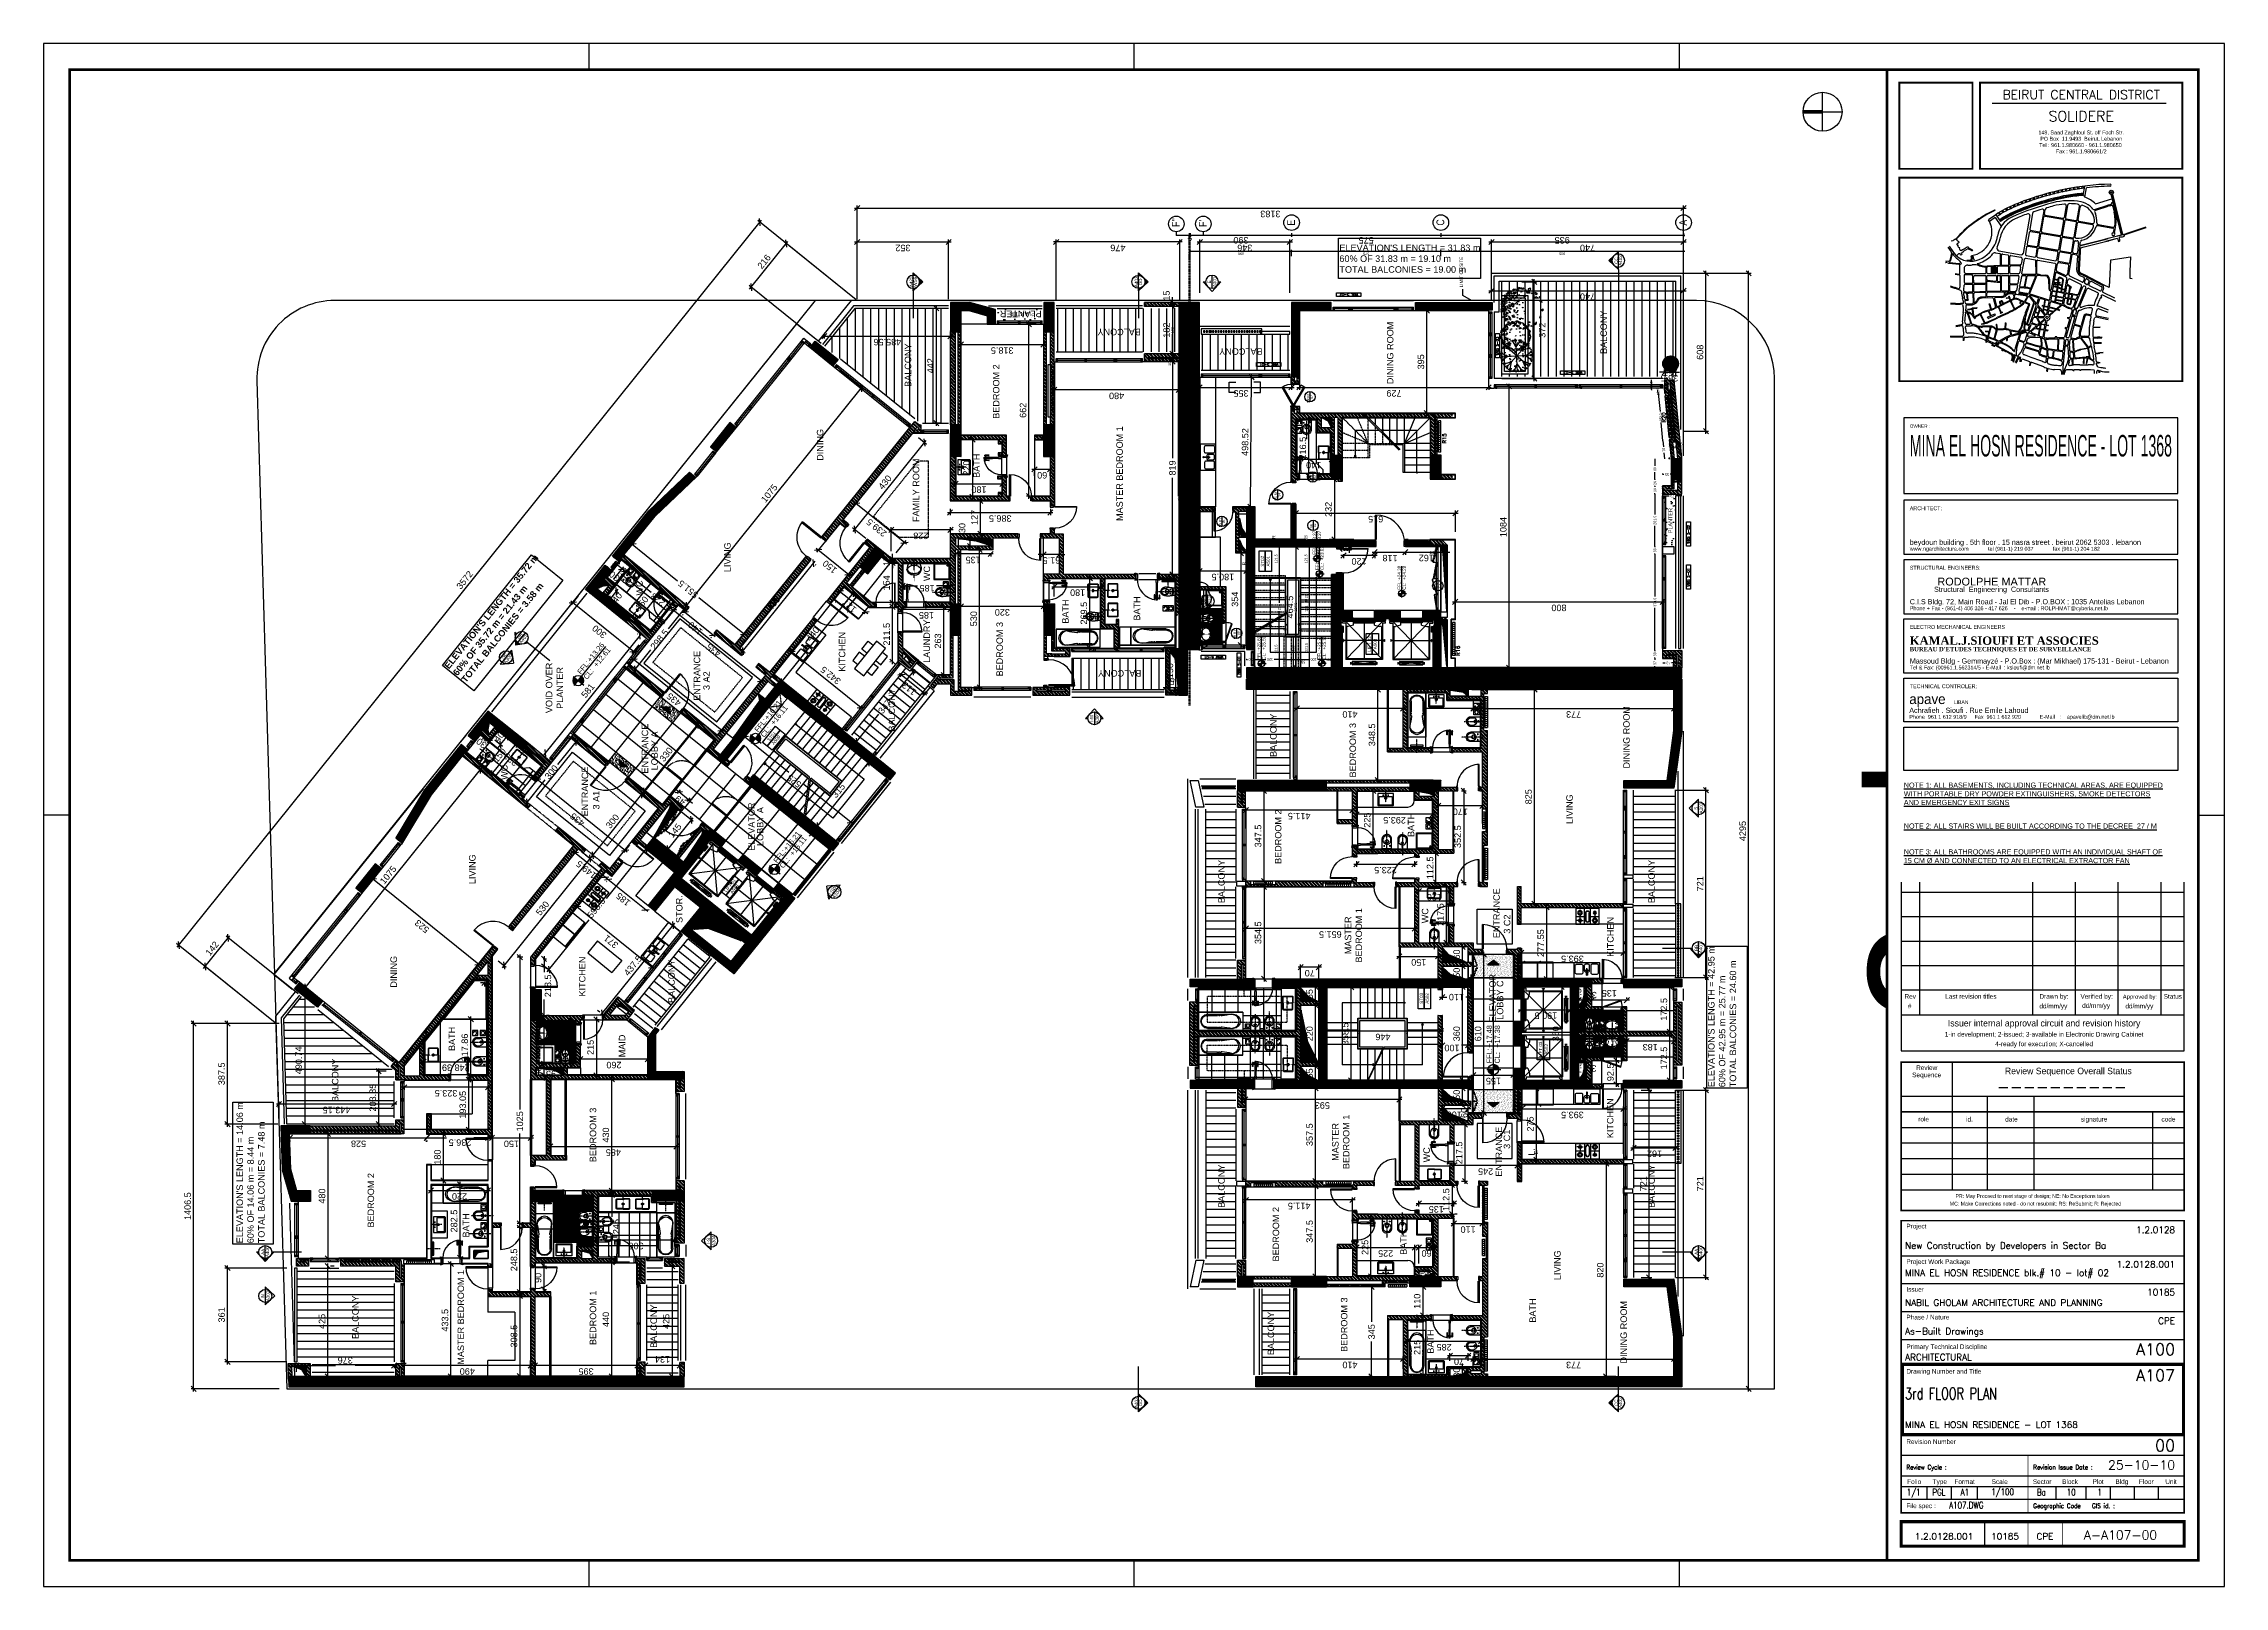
# Paper-space layout 'Layout1' of a CAD drawing. Extents: x 0 to 840, y 0 to 594.
# The model-space entities are those that its viewports show. They can reach past a viewport. Long polylines and large blocks are cut down to what shows.
import ezdxf
from ezdxf.enums import TextEntityAlignment as Align

# ---------------------------------------------------------------- set-up
doc = ezdxf.new("R2010")
doc.units = 0
doc.header["$MEASUREMENT"] = 0
doc.header["$PDMODE"] = 35
doc.header["$PDSIZE"] = 0.3
for name, pattern in [('AXIS_50$0$DASHDOT2', [0.5, 0.25, -0.125, 0, -0.125]), ('CENTER', [2, 1.25, -0.25, 0.25, -0.25]), ('DASHDOTX2', [50.8, 25.4, -12.7, 0, -12.7]), ('HIDDEN', [0.375, 0.25, -0.125]), ('HIDDEN2', [0.1875, 0.125, -0.0625]), ('S-2ND-3RD-4-5-6TH$0$HIDDEN2', [0.1875, 0.125, -0.0625])]:
    doc.linetypes.add(name, pattern=pattern)
doc.layers.get('0').update_dxf_attribs({"linetype": 'CONTINUOUS'})
doc.layers.get('DEFPOINTS').update_dxf_attribs({"linetype": 'CONTINUOUS'})
for name, color, linetype in [('01-cartouche', 7, 'CONTINUOUS'), ('03', 3, 'CONTINUOUS'), ('04', 4, 'CONTINUOUS'), ('60%', 7, 'CONTINUOUS'), ('A-ALU', 9, 'CONTINUOUS'), ('A-ANNO-DIM', 3, 'CONTINUOUS'), ('A-ANNO-DR-TAG', 7, 'CONTINUOUS'), ('A-ANNO-DTLTAG', 7, 'CONTINUOUS'), ('A-ANNO-ELTAG', 7, 'CONTINUOUS'), ('A-ANNO-EVTRTAG', 7, 'CONTINUOUS'), ('A-ANNO-LEVL', 3, 'CONTINUOUS'), ('A-ANNO-SECT-TAG', 7, 'CONTINUOUS'), ('A-ANNO-STR-TAG', 7, 'CONTINUOUS'), ('A-asc', 15, 'CONTINUOUS'), ('A-AXIS-SANITARY', 10, 'DASHDOTX2'), ('A-BALUST', 1, 'CONTINUOUS'), ('A-claustra', 9, 'CONTINUOUS'), ('A-closet', 252, 'CONTINUOUS'), ('a-dim', 3, 'CONTINUOUS'), ('A-Door', 1, 'CONTINUOUS'), ('A-DOORS', 1, 'CONTINUOUS'), ('A-ENT-ARROWS', 252, 'CONTINUOUS'), ('A-FC-HIDDEN', 8, 'HIDDEN2'), ('A-FLOR-FCL', 61, 'HIDDEN2'), ('A-FLOR-HRAL', 15, 'CONTINUOUS'), ('A-FLOR-PFIX', 61, 'CONTINUOUS'), ('A-FLOR-STRS', 40, 'CONTINUOUS'), ('A-FLOR-STRS-ARO', 1, 'CONTINUOUS'), ('A-HATCH-CONC', 8, 'CONTINUOUS'), ('A-HATCH-WALL', 8, 'CONTINUOUS'), ('A-heater', 61, 'CONTINUOUS'), ('A-HEATER-axis', 5, 'HIDDEN'), ('a-kitchen', 95, 'CONTINUOUS'), ('a-kitchen-50', 61, 'CONTINUOUS'), ('A-MECHANICAL', 8, 'CONTINUOUS'), ('A-moquette', 137, 'CONTINUOUS'), ('A-N-WINDOW', 3, 'CONTINUOUS'), ('A-NOMENCLATURE', 3, 'CONTINUOUS'), ('A-PLASTER', 8, 'CONTINUOUS'), ('A-PORTE', 1, 'CONTINUOUS'), ('A-proj-marble', 137, 'CONTINUOUS'), ('A-PROJ-TIL-BATH', 8, 'CONTINUOUS'), ('A-proj-wood', 5, 'CONTINUOUS'), ('A-PROJ1H', 9, 'HIDDEN2'), ('A-PROJECTION', 9, 'CONTINUOUS'), ('A-RADIATEUR HIDDEN', 4, 'HIDDEN2'), ('A-SANIT', 95, 'CONTINUOUS'), ('A-sect-marble', 1, 'CONTINUOUS'), ('A-SECT-TILE', 12, 'CONTINUOUS'), ('a-shaft', 251, 'CONTINUOUS'), ('A-STAIR', 9, 'CONTINUOUS'), ('a-stru-fac', 200, 'CONTINUOUS'), ('a-text-red', 10, 'CONTINUOUS'), ('A-TILES', 137, 'CONTINUOUS'), ('A-TREES', 63, 'CONTINUOUS'), ('A-WALL', 4, 'CONTINUOUS'), ('Aboudiwan Joseph-XREF$0$A-PORTE', 1, 'CONTINUOUS'), ('Aboudiwan Joseph-XREF$0$D-PLASTER', 1, 'CONTINUOUS'), ('AR-PROJ1', 15, 'CONTINUOUS'), ('AXIS_100$0$A-axe-dim-100', 3, 'CONTINUOUS'), ('AXIS_50$0$A-ANNO-TX-50', 3, 'CONTINUOUS'), ('AXIS_50$0$A-AXIS-50', 10, 'AXIS_50$0$DASHDOT2'), ('AXIS_50$0$A-DIM-AXIS-50', 3, 'CONTINUOUS'), ('AXIS_50$0$A-TX-AXIS-50', 3, 'AXIS_50$0$DASHDOT2'), ('Parcelle$0$N-PLOT', 5, 'CONTINUOUS'), ('S-2ND-3RD-4-5-6TH$0$a-joint', 15, 'S-2ND-3RD-4-5-6TH$0$HIDDEN2'), ('S-2ND-3RD-4-5-6TH$0$A-SHAFT 1ST', 8, 'CONTINUOUS'), ('S-2ND-3RD-4-5-6TH$0$A-SHAFT 2-3-4-5-6', 8, 'CONTINUOUS'), ('S-2ND-3RD-4-5-6TH$0$A-SHAFT GR', 8, 'CONTINUOUS'), ('S-2ND-3RD-4-5-6TH$0$A-STR 2-3-4-5-6', 2, 'CONTINUOUS'), ('S-2ND-3RD-4-5-6TH$0$N-PLOT', 5, 'CONTINUOUS'), ('S-2ND-3RD-4-5-6TH$0$RM-P-CLMNS-C-CONTOUR', 6, 'CONTINUOUS'), ('X-TIT-A', 7, 'CONTINUOUS')]:
    doc.layers.add(name, color=color, linetype=linetype)
doc.layers.add('02-cadre', color=6, linetype='CONTINUOUS', plot=False)
doc.styles.add('A100-STEXT', font='arial.ttf', dxfattribs={"height": 0.25})
doc.styles.add('ATTR', font='romans.shx', dxfattribs={"width": 0.8, "height": 0.7})
doc.styles.add('AXIS_100$0$STYLE1', font='arial.ttf')
doc.styles.add('AXIS_50$0$A-AXIS$0$STRUCTURE$0$A100-STEXT', font='arial.ttf', dxfattribs={"height": 0.25})
doc.styles.add('AXIS_50$0$A50-STEXT', font='arial.ttf', dxfattribs={"height": 0.125})
doc.styles.add('AXIS_50$0$STYLE1', font='arial.ttf')
doc.styles.add('BLOCK', font='arial.ttf', dxfattribs={"width": 0.8, "height": 0.25})
doc.styles.add('ROMAND', font='romand')
doc.styles.add('ROMAND07', font='ROMAND.SHX', dxfattribs={"width": 0.7})
doc.styles.add('ROMAND08', font='ROMAND.SHX', dxfattribs={"width": 0.8})
doc.styles.add('ROMANS', font='romans__.ttf')
doc.styles.add('ROMANS08', font='ROMANS.SHX', dxfattribs={"width": 0.8})
doc.styles.add('S-2ND-3RD-4-5-6TH$0$STYLE1', font='arial.ttf')
doc.styles.add('STYLE1', font='arial.ttf')
doc.dimstyles.new('A100-DIM', dxfattribs={"dimtxt": 0.25, "dimasz": 0.2, "dimexe": 0.1, "dimexo": 0.3, "dimgap": 0.1, "dimtad": 1, "dimlfac": 100, "dimrnd": 0.5, "dimdsep": 46, "dimtxsty": 'A100-STEXT', "dimblk1": 'OBLIQUE', "dimblk2": 'OBLIQUE', "dimsah": 1, "dimcen": -0.05, "dimdle": 0.1, "dimclrd": 15, "dimclre": 15, "dimclrt": 256, "dimadec": 0, "dimazin": 0, "dimtfac": 0.28, "dimtix": 1, "dimtmove": 2, "dimatfit": 3, "dimldrblk": 'OBLIQUE', "dimfxl": 1, "dimtolj": 1, "dimarcsym": 0})
doc.dimstyles.new('A50-DIM', dxfattribs={"dimtxt": 0.1, "dimasz": 0.02, "dimexe": 0.05, "dimexo": 0.01, "dimgap": 0.05, "dimtad": 0, "dimdec": 1, "dimlfac": 100, "dimrnd": 0.5, "dimdsep": 46, "dimtxsty": 'STYLE1', "dimblk": 'ARCHTICK', "dimcen": 0.05, "dimdle": 1e-05, "dimse1": 1, "dimse2": 1, "dimclrd": 146, "dimclre": 256, "dimclrt": 256, "dimadec": 0, "dimazin": 0, "dimtfac": 1.4, "dimtdec": 1, "dimtix": 1, "dimtmove": 2, "dimatfit": 3, "dimldrblk": 'ARCHTICK', "dimfxl": 1, "dimtolj": 1, "dimarcsym": 0})
doc.dimstyles.new('AXIS_100$0$A50-DIM', dxfattribs={"dimtxt": 0.1, "dimasz": 0.05, "dimexe": 0.05, "dimexo": 0.1, "dimgap": 0.05, "dimtad": 1, "dimlfac": 100, "dimrnd": 0.5, "dimdsep": 46, "dimtxsty": 'AXIS_100$0$STYLE1', "dimblk": 'AXIS_100$0$_OBLIQUE', "dimcen": 0.05, "dimdle": 0.05, "dimclrd": 35, "dimclre": 35, "dimclrt": 256, "dimadec": 0, "dimazin": 0, "dimtfac": 1.4, "dimtix": 1, "dimtmove": 2, "dimatfit": 3, "dimldrblk": 'AXIS_100$0$_Open90', "dimfxl": 1, "dimtolj": 1, "dimarcsym": 0})
doc.dimstyles.new('AXIS_50$0$A50-DIM', dxfattribs={"dimtxt": 0.1, "dimasz": 0.05, "dimexe": 0.05, "dimexo": 0.1, "dimgap": 0.05, "dimtad": 1, "dimlfac": 100, "dimrnd": 0.5, "dimdsep": 46, "dimtxsty": 'AXIS_50$0$STYLE1', "dimblk": 'AXIS_50$0$_OBLIQUE', "dimcen": 0.05, "dimdle": 0.05, "dimclrd": 35, "dimclre": 35, "dimclrt": 256, "dimadec": 0, "dimazin": 0, "dimtfac": 1.4, "dimtix": 1, "dimtmove": 2, "dimatfit": 3, "dimldrblk": 'AXIS_50$0$_Open90', "dimfxl": 1, "dimtolj": 1, "dimarcsym": 0})
doc.dimstyles.new('dim-law', dxfattribs={"dimtxt": 0.25, "dimasz": 0.2, "dimexe": 0.1, "dimexo": 0.3, "dimgap": 0.1, "dimtad": 1, "dimlfac": 100, "dimdsep": 46, "dimtxsty": 'A100-STEXT', "dimblk1": 'OBLIQUE', "dimblk2": 'OBLIQUE', "dimsah": 1, "dimcen": -0.05, "dimdle": 0.1, "dimclrd": 15, "dimclre": 15, "dimclrt": 256, "dimadec": 0, "dimazin": 0, "dimtfac": 0.28, "dimtix": 1, "dimtmove": 2, "dimatfit": 3, "dimldrblk": 'OBLIQUE', "dimfxl": 0.1, "dimtolj": 1, "dimarcsym": 0})
pattern_1 = [(45, (-4e-09, 0.000785), (-0.06629126, 0.06629126), []), (45, (0.04419, 0.000785), (-0.06629126, 0.06629126), [])]
pattern_2 = [(0, (9e-11, -5e-11), (0, 0.3), [])]
pattern_3 = [(90, (30.60837, 8.1), (-0.3, 2e-17), [])]
pattern_4 = [(315, (9e-11, -5e-11), (0.0141421356, 0.0141421356), [])]
pattern_5 = [(231.19370937, (278582.75132, -193513.62737), (0.2337807492, -0.18800681184), [])]
pattern_6 = [(0, (30.60837, 8.1), (0, 0.3), [])]
pattern_7 = [(90, (9e-11, -5e-11), (-0.3, 2e-17), [])]
pattern_8 = [(315, (-338376.546732, -23743.371716), (0.0141421356237, 0.0141421356237), [])]
pattern_9 = [(45, (-338376.54673, -23743.37093), (-0.066291260736, 0.066291260736), []), (45, (-338376.50254, -23743.37093), (-0.066291260736, 0.066291260736), [])]
pattern_10 = [(315, (9e-11, -5e-11), (0.014142136, 0.014142136), [])]
pattern_11 = [(45, (-320.71739, 136.79094), (-0.0265165043, 0.0265165043), []), (45, (-320.699712, 136.79094), (-0.0265165043, 0.0265165043), [])]
pattern_12 = [(45, (-320.71739, 136.79094), (-0.022097087, 0.022097087), [])]
pattern_13 = [(45, (-83.039656, -27.683513), (-0.026516504, 0.026516504), []), (45, (-83.021978, -27.683513), (-0.026516504, 0.026516504), [])]
pattern_14 = [(45, (-83.039656, -27.683513), (-0.026516504, 0.026516504), []), (45, (-83.021978, -27.683513), (-0.026516504, 0.026516504), [])]
pattern_15 = [(45, (-139.766827, -8.86163), (-0.022097087, 0.022097087), [])]
pattern_16 = [(45, (-83.039656, -27.683513), (-0.026516504, 0.026516504), []), (45, (-83.021978, -27.683513), (-0.026516504, 0.026516504), [])]

psp = doc.layouts.get("Layout1")

msp = doc.modelspace()

# ---------------------------------------------------------------- texts
at = {"layer": '03', "ltscale": 0.5, "style": 'ROMANS'}
for s, p in [('R15', (36.40145, 12.64227)), ('R16', (28.22417, 12.11855)), ('R20', (37.21206, 4.18869))]:
    msp.add_text(s, height=0.15, dxfattribs=at).set_placement(p)
at = {"layer": '60%', "char_height": 0.5, "width": 8.6831907, "attachment_point": 1, "style": 'STYLE1'}
for s, insert in [("{\\H0.5x;ELEVATION'S LENGTH = 14.06 m\\P60% OF 14.06 m = 8.44 m\\PTOTAL BALCONIES = 7.48 m}", (5.6112, 59.24008)), ("{\\H0.5x;ELEVATION'S LENGTH = 42.95 m\\P60% OF 42.95 m = 25.77 m\\PTOTAL BALCONIES = 24.60 m}", (11.61856, 2.55845))]:
    msp.add_mtext(s, dxfattribs=dict(at, insert=insert))
at = {"layer": '60%', "width": 8.6831907, "attachment_point": 1, "style": 'STYLE1'}
for s, insert, char_height, rotation in [("{\\fArial|b1|i0|c0|p34;\\H0.5x;ELEVATION'S LENGTH = 35.72 m\\P60% OF 35.72 m = 21.43 m\\PTOTAL BALCONIES = 3.58 m}", (27.85546, 51.25151), 0.5, 321.1937094), ("ELEVATION'S LENGTH = 31.83 m\\P60% OF 31.83 m = 19.10 m\\PTOTAL BALCONIES = 19.00 m", (44.06379, 16.75737), 0.25, 270)]:
    msp.add_mtext(s, dxfattribs=dict(at, insert=insert, char_height=char_height, rotation=rotation))
at = {"layer": 'a-dim', "insert": (31.99668, 13.40875), "char_height": 0.25, "attachment_point": 5, "rotation": 90, "style": 'A100-STEXT'}
msp.add_mtext('\\A1;162', dxfattribs=at)
msp.add_mtext('\\A1;162', dxfattribs=at)
at = {"layer": 'A-NOMENCLATURE', "style": 'A100-STEXT'}
for s, p in [('BALCONY', (11.04947, 55.31553)), ('BALCONY', (1.92765, 54.53584)), ('BEDROOM 2', (6.21693, 53.9395)), ('DINING', (15.45178, 53.06173)), ('MASTER BEDROOM 1', (0.936, 50.4751)), ('BATH', (5.83376, 50.27552)), ('BATH', (13.01455, 50.81889)), ('LIVING ', (19.44008, 50.03276)), ('WC', (23.45333, 48.7988)), ('WC', (13.22198, 46.87351)), ('BEDROOM 1', (1.69385, 45.38406)), ('BEDROOM 3', (8.734, 45.38426)), ('KITCHEN', (15.11375, 45.79978)), ('ENTRANCE', (22.04744, 45.69447)), ('3 A1', (22.31213, 45.25954)), ('MAID', (12.77153, 44.26413)), ('WC', (30.54981, 43.59092)), ('BALCONY', (1.58354, 43.04572)), ('ENTRANCE', (23.6949, 43.38255)), ('LOBBY A', (23.81836, 43.01394)), ('BALCONY', (14.86417, 42.3601)), ('STOR.', (17.94269, 42.06073)), ('ENTRANCE', (26.49919, 41.37858)), ('3 A2', (26.91302, 41.01159)), ('LIVING ', (31.45306, 40.20595)), ('ELEVATOR', (20.71901, 39.2805)), ('LOBBY A', (20.90934, 38.94436)), ('DINING', (35.74046, 36.63576)), ('KITCHEN', (27.61792, 35.79063)), ('BALCONY', (25.31093, 33.87531)), ('LAUNDRY', (27.9569, 32.52808)), ('WC', (31.10737, 32.52397)), ('FAMILY ROOM', (33.3816, 32.94196)), ('BALCONY', (38.58538, 33.25015)), ('BATH', (35.08337, 30.615)), ('BEDROOM 3', (27.43645, 29.71967)), ('BEDROOM 2', (37.3565, 29.85388)), ('BATH', (29.46796, 27.18635)), ('MASTER BEDROOM 1', (33.42217, 25.0993)), ('BATH', (29.58651, 24.43126)), ('BALCONY', (6.97426, 21.17703)), ('BALCONY', (18.70361, 21.17703)), ('WC', (28.83263, 21.34011)), ('BALCONY', (1.30269, 19.27119)), ('BEDROOM 2', (4.91161, 19.07861)), ('BALCONY', (24.33555, 19.1775)), ('BEDROOM 2', (20.21629, 18.99015)), ('BEDROOM 3', (1.42848, 16.44997)), ('BEDROOM 3', (23.54673, 16.11825)), ('BATH', (5.16712, 14.16405)), ('DINING ROOM', (38.68797, 14.67694)), ('WC', (8.72658, 13.27431)), ('WC', (17.93232, 13.33284)), ('BATH', (21.25302, 13.87378)), ('BATH', (1.3605, 13.12273)), ('ELEVATOR', (14.11644, 10.73637)), ('ENTRANCE', (8.17809, 10.48935)), ('3 C1', (9.24518, 10.18093)), ('LOBBY C', (14.21609, 10.44558)), ('ENTRANCE', (17.35553, 10.58057)), ('3 C2', (17.53124, 10.17388)), ('BATH', (2.55565, 9.18743)), ('L.', (8.98075, 9.23306)), ('LIVING', (4.19284, 8.2365)), ('LIVING', (21.75043, 7.76938)), ('DINING ROOM', (0.98011, 5.68224)), ('KITCHEN', (9.65799, 6.20217)), ('WC', (12.88747, 5.87285)), ('WC', (13.90724, 5.89387)), ('KITCHEN', (16.6406, 6.19543)), ('BALCONY', (39.85254, 6.45379)), ('DINING ROOM', (23.8881, 5.57574)), ('BALCONY', (6.97426, 4.61038)), ('BALCONY', (18.70361, 4.61038))]:
    msp.add_text(s, height=0.25, dxfattribs=at).set_placement(p)
for s, p in [('PLANTER', (41.51709, 28.22646)), ('BALCONY', (27.68023, 24.38671)), ('BALCONY', (40.8223, 24.40512)), ('BALCONY', (40.07001, 19.71871))]:
    msp.add_text(s, height=0.25, rotation=90, dxfattribs=at).set_placement(p)
at = {"layer": 'A-NOMENCLATURE', "char_height": 0.25, "style": 'A100-STEXT'}
for s, insert, width, attachment_point in [('VOID OVER\\PPLANTER', (26.99421, 47.32635), 7.586, 2), ('MASTER\\PBEDROOM 1', (9.51288, 16.70336), 3.6481924, 5), ('MASTER\\PBEDROOM 1', (17.46679, 16.21684), 3.6481924, 5)]:
    msp.add_mtext(s, dxfattribs=dict(at, insert=insert, width=width, attachment_point=attachment_point))
at = {"layer": 'A-RADIATEUR HIDDEN'}
for p in [(31.71784, 20.37119), (32.73769, 19.22614)]:
    msp.add_text('R', height=0.12777, rotation=360, dxfattribs=at).set_placement(p)
at = {"layer": 'a-text-red', "style": 'A100-STEXT'}
msp.add_text('PLANTER', height=0.15, rotation=90, dxfattribs=at).set_placement((41.46576, 28.4893))
for s, p in [('L.', (9.04586, 9.10217)), ('PLANTER', (32.95147, 3.93591))]:
    msp.add_text(s, height=0.15, dxfattribs=at).set_placement(p)
at = {"layer": 'AXIS_50$0$A-ANNO-TX-50', "style": 'AXIS_50$0$A50-STEXT'}
msp.add_text('LIMIT OF SITE', height=0.125, dxfattribs=at).set_placement((42.41878, 12.002))
at = {"layer": 'AXIS_50$0$A-TX-AXIS-50', "style": 'AXIS_50$0$A-AXIS$0$STRUCTURE$0$A100-STEXT', "width": 0.8}
for s, p in [("F''", (44.74429, 22.90869)), ("F'", (44.74429, 21.86869)), ('E', (44.79477, 18.46869)), ('C', (44.79477, 12.71869)), ('A', (44.79477, 3.36869))]:
    msp.add_text(s, height=0.3, dxfattribs=at).set_placement(p)
at = {"layer": 'S-2ND-3RD-4-5-6TH$0$A-STR 2-3-4-5-6', "style": 'S-2ND-3RD-4-5-6TH$0$STYLE1'}
msp.add_text('3rd', height=5, dxfattribs=at).set_placement((14.14983, -8.62468))

# ---------------------------------------------------------------- blocks, each defined once
blk = doc.blocks.new('cart_original')
h = blk.add_hatch(color=8)
edge = h.paths.add_edge_path()
edge.add_line((75.034, 50.551), (75.033, 50.808))
edge.add_line((75.033, 50.808), (75.19, 50.813))
edge.add_arc((75.191, 50.789), 0.024, 0.13503, 91.83913, ccw=False)
edge.add_line((75.215, 50.789), (75.216, 50.575))
edge.add_arc((75.192, 50.575), 0.024, -89.86503, 0.13488, ccw=False)
edge.add_line((75.192, 50.551), (75.034, 50.551))
at = {"layer": '', "color": 7, "linetype": 'Continuous'}
for p, q in [((0, 59.4), (0, 58.4)), ((0, 59.4), (0, 58.4)), ((21, 59.4), (21, 58.4)), ((42, 59.4), (42, 58.4)), ((63, 59.4), (63, 58.4)), ((1, 29.7), (0, 29.7)), ((83, 29.7), (84, 29.7)), ((0, 1), (0, 0)), ((0, 1), (0, 0)), ((21, 1), (21, 0)), ((42, 1), (42, 0)), ((63, 1), (63, 0))]:
    blk.add_line(p, q, dxfattribs=at)
at = {"layer": '', "color": 5, "linetype": 'Continuous'}
for p, q in [((75.059, 57.112), (81.76, 57.112)), ((78.558, 53.553), (78.62, 53.918)), ((78.627, 53.483), (78.689, 53.846)), ((75.759, 53.041), (75.726, 53.113)), ((75.762, 53.13), (75.796, 53.058)), ((75.905, 53.107), (75.874, 53.18)), ((75.911, 53.196), (75.942, 53.122)), ((76.053, 53.168), (76.024, 53.242)), ((76.061, 53.257), (76.09, 53.183)), ((76.202, 53.226), (76.174, 53.301)), ((76.211, 53.315), (76.24, 53.241)), ((77.029, 52.825), (77.052, 52.956)), ((77.068, 52.845), (77.098, 53.015)), ((77.906, 53.15), (77.828, 52.711)), ((77.959, 53.174), (77.875, 52.703)), ((78.33, 52.623), (78.414, 53.123)), ((78.365, 52.616), (78.449, 53.109)), ((78.558, 53.553), (78.637, 53.54)), ((78.996, 53.012), (79.514, 53.178)), ((78.996, 53.012), (79.514, 53.178)), ((78.996, 53.012), (79.514, 53.178)), ((79.037, 53.228), (79.669, 53.43)), ((79.042, 52.991), (79.524, 53.146)), ((79.042, 52.991), (79.524, 53.146)), ((79.042, 52.991), (79.524, 53.146)), ((79.564, 53.192), (79.616, 53.205)), ((79.564, 53.192), (79.616, 53.205)), ((79.564, 53.192), (79.616, 53.205)), ((79.572, 53.159), (79.624, 53.172)), ((79.572, 53.159), (79.624, 53.172)), ((79.572, 53.159), (79.624, 53.172)), ((79.629, 53.589), (80.021, 52.036)), ((79.646, 53.275), (79.705, 53.29)), ((79.662, 53.597), (80.055, 52.042)), ((79.692, 53.287), (79.707, 53.228)), ((79.692, 53.287), (79.707, 53.228)), ((79.692, 53.287), (79.707, 53.228)), ((79.697, 53.129), (79.75, 52.916)), ((79.707, 53.228), (79.783, 52.925)), ((79.707, 53.228), (79.783, 52.925)), ((75.192, 52.811), (74.914, 52.612)), ((74.955, 52.553), (74.914, 52.612)), ((74.955, 52.553), (74.914, 52.612)), ((75.172, 52.7), (74.958, 52.546)), ((75.172, 52.7), (75.389, 52.391)), ((75.191, 52.812), (75.375, 52.55)), ((75.191, 52.812), (75.375, 52.55)), ((76.503, 52.782), (76.245, 51.323)), ((76.477, 52.119), (76.402, 51.692)), ((76.608, 52.858), (76.502, 52.258)), ((76.534, 52.212), (76.87, 52.152)), ((76.547, 52.168), (76.863, 52.112)), ((76.916, 52.185), (77.029, 52.825)), ((76.951, 52.179), (77.047, 52.726)), ((76.976, 52.092), (77.668, 51.97)), ((76.983, 52.132), (77.675, 52.01)), ((77.094, 52.759), (77.775, 52.638)), ((77.101, 52.799), (77.782, 52.679)), ((77.807, 52.592), (77.707, 52.033)), ((77.854, 52.584), (77.755, 52.025)), ((77.9, 52.616), (78.277, 52.55)), ((77.908, 52.656), (78.283, 52.59)), ((78.217, 51.955), (78.31, 52.504)), ((78.253, 51.952), (78.345, 52.497)), ((78.391, 52.53), (78.916, 52.437)), ((78.398, 52.57), (78.923, 52.477)), ((79.13, 52.402), (79.708, 52.3)), ((79.136, 52.436), (79.714, 52.334)), ((80.872, 52.309), (80.9, 52.312)), ((73.349, 51.568), (73.481, 51.38)), ((73.398, 51.602), (73.568, 51.361)), ((73.49, 51.336), (73.422, 51.051)), ((73.515, 51.319), (73.45, 51.044)), ((74.27, 51.225), (74.267, 51.242)), ((75.18, 51.349), (75.347, 51.319)), ((75.314, 51.426), (76.176, 51.274)), ((75.381, 50.877), (75.38, 51.28)), ((75.416, 50.88), (75.415, 51.259)), ((75.462, 51.299), (75.665, 51.263)), ((75.78, 51.243), (76.159, 51.176)), ((76.381, 51.573), (76.334, 51.307)), ((76.427, 51.605), (76.763, 51.546)), ((76.427, 51.605), (76.763, 51.546)), ((76.434, 51.645), (76.77, 51.586)), ((76.434, 51.645), (76.77, 51.586)), ((76.745, 51.214), (76.795, 51.5)), ((76.779, 51.208), (76.829, 51.493)), ((76.816, 51.618), (76.895, 52.066)), ((76.85, 51.612), (76.93, 52.06)), ((76.876, 51.526), (77.555, 51.406)), ((76.876, 51.526), (77.555, 51.406)), ((77.588, 51.359), (77.537, 51.074)), ((77.635, 51.351), (77.583, 51.056)), ((77.69, 51.938), (77.609, 51.478)), ((77.738, 51.929), (77.656, 51.47)), ((77.681, 51.384), (78.068, 51.315)), ((77.681, 51.384), (78.068, 51.315)), ((77.688, 51.424), (78.074, 51.356)), ((77.688, 51.424), (78.074, 51.356)), ((77.77, 51.952), (78.145, 51.886)), ((77.777, 51.992), (78.17, 51.923)), ((78.01, 50.515), (78.136, 51.262)), ((78.051, 50.974), (78.101, 51.269)), ((78.121, 51.388), (78.193, 51.817)), ((78.156, 51.381), (78.223, 51.778)), ((78.182, 51.295), (78.306, 51.273)), ((78.182, 51.295), (78.306, 51.273)), ((78.189, 51.335), (78.299, 51.316)), ((78.189, 51.335), (78.299, 51.316)), ((78.353, 51.468), (78.346, 51.353)), ((78.407, 51.38), (78.365, 50.693)), ((78.378, 51.682), (78.387, 51.738)), ((78.412, 51.464), (78.396, 51.192)), ((78.447, 51.378), (78.405, 50.691)), ((78.436, 51.673), (78.452, 51.764)), ((78.447, 51.378), (78.45, 51.457)), ((79.396, 51.857), (79.526, 51.891)), ((79.416, 51.78), (79.546, 51.813)), ((79.522, 51.906), (79.579, 51.921)), ((79.871, 51.897), (79.88, 51.89)), ((79.871, 51.897), (79.88, 51.89)), ((79.871, 51.897), (79.88, 51.89)), ((79.871, 51.897), (79.88, 51.89)), ((79.871, 51.897), (79.88, 51.89)), ((79.871, 51.897), (79.88, 51.89)), ((79.871, 51.897), (79.88, 51.89)), ((79.871, 51.897), (79.88, 51.89)), ((79.88, 51.89), (79.893, 51.869)), ((79.88, 51.89), (79.893, 51.869)), ((79.88, 51.89), (79.893, 51.869)), ((79.88, 51.89), (79.893, 51.869)), ((79.893, 51.869), (79.903, 51.846)), ((79.893, 51.869), (79.903, 51.846)), ((79.893, 51.869), (79.903, 51.846)), ((79.893, 51.869), (79.903, 51.846)), ((79.893, 51.869), (79.903, 51.846)), ((79.893, 51.869), (79.903, 51.846)), ((79.893, 51.869), (79.903, 51.846)), ((79.903, 51.846), (79.906, 51.809)), ((79.903, 51.846), (79.906, 51.809)), ((79.903, 51.846), (79.906, 51.809)), ((79.903, 51.846), (79.906, 51.809)), ((79.903, 51.846), (79.906, 51.809)), ((79.903, 51.846), (79.906, 51.809)), ((79.903, 51.846), (79.906, 51.809)), ((79.903, 51.846), (79.906, 51.809)), ((79.904, 51.829), (79.907, 51.807)), ((79.906, 51.809), (79.908, 51.801)), ((79.906, 51.809), (79.908, 51.801)), ((79.906, 51.809), (79.908, 51.801)), ((79.906, 51.809), (79.908, 51.801)), ((79.907, 51.807), (79.909, 51.8)), ((80.151, 51.984), (80.152, 51.986)), ((73.263, 50.974), (73.265, 50.973)), ((73.269, 51.034), (73.378, 51.02)), ((73.407, 50.949), (73.777, 50.904)), ((73.414, 50.977), (73.781, 50.933)), ((73.625, 50.527), (73.788, 50.497)), ((73.63, 50.552), (73.785, 50.524)), ((73.805, 50.478), (73.812, 50.025)), ((73.809, 50.542), (73.815, 50.641)), ((73.816, 50.675), (73.813, 50.865)), ((73.847, 50.968), (73.858, 50.927)), ((73.971, 50.727), (73.973, 50.627)), ((73.977, 50.481), (73.981, 50.213)), ((74.009, 50.513), (74.247, 50.514)), ((74.053, 50.548), (74.794, 50.55)), ((74.283, 51.047), (74.283, 51.187)), ((74.331, 51.187), (74.283, 51.187)), ((74.291, 51.135), (74.283, 51.135)), ((74.291, 51.111), (74.283, 51.111)), ((74.291, 51.111), (74.291, 51.135)), ((74.332, 51.127), (74.291, 51.127)), ((74.308, 50.198), (74.307, 50.454)), ((74.331, 51.128), (74.331, 51.187)), ((74.331, 51.128), (74.362, 51.057)), ((74.343, 50.198), (74.342, 50.411)), ((74.402, 50.472), (74.794, 50.472)), ((74.818, 50.574), (74.818, 50.779)), ((74.819, 50.215), (74.818, 50.448)), ((74.853, 50.574), (74.852, 50.779)), ((74.853, 50.315), (74.853, 50.449)), ((75.358, 50.853), (74.858, 50.837)), ((75.19, 50.813), (74.876, 50.803)), ((74.877, 50.55), (75.192, 50.551)), ((74.877, 50.473), (75.192, 50.473)), ((75.215, 50.789), (75.216, 50.575)), ((75.216, 50.449), (75.216, 50.283)), ((75.25, 50.792), (75.25, 50.575)), ((75.251, 50.45), (75.251, 50.274)), ((75.675, 50.828), (75.273, 50.816)), ((75.274, 50.551), (75.676, 50.552)), ((75.275, 50.474), (75.358, 50.474)), ((75.382, 50.265), (75.382, 50.45)), ((75.418, 49.894), (75.417, 50.45)), ((75.676, 50.863), (75.44, 50.856)), ((75.441, 50.474), (75.676, 50.475)), ((75.699, 50.887), (75.699, 51.224)), ((75.7, 50.576), (75.7, 50.805)), ((75.702, 49.89), (75.7, 50.451)), ((75.734, 50.89), (75.733, 51.203)), ((75.735, 50.576), (75.734, 50.807)), ((75.736, 50.173), (75.735, 50.451)), ((76.112, 50.843), (75.758, 50.831)), ((76.135, 50.878), (75.759, 50.866)), ((75.759, 50.552), (76.076, 50.553)), ((75.759, 50.475), (76.048, 50.475)), ((76.087, 50.428), (76.042, 50.169)), ((76.18, 50.44), (76.114, 50.064)), ((76.152, 50.796), (76.115, 50.586)), ((76.207, 51.106), (76.173, 50.911)), ((76.22, 50.473), (76.334, 50.473)), ((76.363, 50.438), (76.294, 50.044)), ((76.391, 50.448), (76.32, 50.048)), ((76.382, 51.238), (76.698, 51.182)), ((76.421, 50.473), (76.695, 50.474)), ((76.759, 50.448), (76.501, 49.8)), ((76.723, 50.433), (76.549, 49.997)), ((76.752, 50.55), (76.742, 51.04)), ((76.78, 50.547), (76.771, 51.019)), ((76.811, 51.162), (77.491, 51.042)), ((76.919, 50.468), (77.111, 50.456)), ((76.921, 50.503), (77.113, 50.49)), ((77.505, 50.897), (77.334, 49.931)), ((77.495, 50.566), (77.458, 50.353)), ((77.56, 50.927), (77.523, 50.721)), ((77.9, 50.41), (77.538, 50.587)), ((77.851, 50.479), (77.577, 50.613)), ((77.607, 51.021), (78.016, 50.949)), ((77.629, 50.976), (77.949, 50.92)), ((77.965, 50.538), (78.014, 50.827)), ((78.519, 50.217), (78.042, 50.451)), ((78.339, 51.231), (78.306, 50.702)), ((78.434, 50.478), (78.582, 50.402)), ((78.461, 50.531), (79.285, 50.108)), ((78.479, 50.564), (78.594, 50.508)), ((79.577, 50.036), (79.602, 50.521)), ((73.435, 50.08), (73.617, 50.012)), ((73.454, 50.041), (73.607, 49.985)), ((73.845, 49.891), (73.642, 49.971)), ((73.73, 49.968), (73.653, 49.999)), ((74.021, 50.173), (74.284, 50.174)), ((74.022, 50.138), (74.284, 50.139)), ((74.07, 49.792), (74.081, 49.66)), ((74.103, 49.568), (74.087, 49.624)), ((74.095, 49.785), (74.105, 49.661)), ((74.103, 49.568), (74.126, 49.574)), ((74.126, 49.574), (74.111, 49.63)), ((74.285, 49.833), (74.149, 49.829)), ((74.289, 49.797), (74.151, 49.793)), ((74.309, 49.857), (74.308, 50.115)), ((74.314, 49.774), (74.328, 49.416)), ((74.342, 49.775), (74.354, 49.456)), ((74.343, 49.86), (74.343, 50.115)), ((74.795, 49.813), (74.365, 49.8)), ((74.367, 50.174), (74.779, 50.175)), ((74.367, 50.139), (74.779, 50.14)), ((74.797, 49.85), (74.368, 49.836)), ((74.797, 49.648), (74.666, 49.644)), ((75.069, 49.616), (74.667, 49.603)), ((74.82, 49.874), (74.819, 50.1)), ((74.82, 49.672), (74.82, 49.79)), ((74.855, 49.876), (74.854, 50.232)), ((74.855, 49.674), (74.855, 49.792)), ((74.875, 50.292), (75.19, 50.259)), ((75.457, 49.835), (74.878, 49.816)), ((75.36, 49.868), (74.879, 49.852)), ((74.88, 50.256), (75.361, 50.206)), ((75.432, 49.668), (74.88, 49.65)), ((75.093, 49.598), (75.183, 49.262)), ((75.15, 49.589), (75.228, 49.294)), ((75.434, 49.628), (75.172, 49.619)), ((75.273, 50.25), (75.356, 50.241)), ((75.383, 49.892), (75.383, 50.182)), ((75.516, 49.812), (75.516, 49.716)), ((75.538, 49.811), (75.538, 49.727)), ((75.599, 49.607), (75.706, 49.623)), ((75.599, 49.607), (75.603, 49.584)), ((75.699, 49.598), (75.603, 49.584)), ((75.88, 49.812), (75.701, 49.828)), ((75.701, 49.678), (75.724, 49.68)), ((75.706, 49.623), (75.701, 49.678)), ((75.746, 49.523), (75.721, 49.585)), ((75.73, 49.631), (75.724, 49.68)), ((75.767, 49.535), (75.732, 49.62)), ((75.736, 49.883), (75.736, 50.097)), ((75.883, 49.848), (75.758, 49.859)), ((75.76, 50.149), (76.018, 50.15)), ((75.76, 50.121), (76.005, 50.122)), ((75.834, 49.757), (75.771, 49.762)), ((75.878, 49.794), (75.775, 49.803)), ((75.888, 49.686), (75.872, 49.593)), ((75.919, 49.726), (75.899, 49.609)), ((76.028, 50.093), (75.993, 49.893)), ((76.099, 49.977), (76.083, 49.887)), ((76.433, 49.978), (76.131, 50.002)), ((76.262, 50.02), (76.141, 50.029)), ((76.351, 49.686), (76.153, 49.718)), ((76.358, 49.726), (76.16, 49.758)), ((76.361, 49.744), (76.163, 49.776)), ((76.366, 49.78), (76.168, 49.812)), ((76.435, 50.006), (76.348, 50.013)), ((76.5, 49.954), (76.455, 49.973)), ((76.517, 49.916), (76.465, 49.786)), ((76.51, 49.981), (76.466, 49.999)), ((76.49, 49.645), (76.661, 49.437)), ((76.496, 49.702), (76.734, 49.413)), ((76.833, 49.617), (76.631, 49.68)), ((77.239, 49.527), (76.642, 49.714)), ((76.789, 49.423), (76.846, 49.591)), ((76.81, 49.337), (76.892, 49.578)), ((77.082, 49.539), (76.917, 49.591)), ((77.225, 50.336), (77.234, 49.956)), ((77.26, 50.337), (77.268, 49.957)), ((77.321, 49.857), (77.265, 49.543)), ((77.298, 49.882), (77.304, 49.881)), ((77.304, 49.916), (77.311, 49.915)), ((77.337, 49.673), (77.312, 49.532)), ((77.369, 49.853), (77.347, 49.732)), ((77.355, 49.686), (77.496, 49.662)), ((77.36, 49.713), (77.501, 49.69)), ((77.4, 50.032), (77.381, 49.92)), ((77.392, 49.869), (77.524, 49.846)), ((77.397, 49.897), (77.525, 49.875)), ((77.415, 50.112), (77.412, 50.095)), ((77.429, 50.193), (77.422, 50.152)), ((77.424, 50.048), (77.48, 50.037)), ((77.427, 50.122), (77.451, 50.121)), ((77.428, 50.071), (77.484, 50.061)), ((77.433, 50.138), (77.452, 50.136)), ((77.449, 50.302), (77.436, 50.232)), ((77.442, 50.203), (77.573, 50.192)), ((77.447, 50.218), (77.574, 50.208)), ((77.462, 50.312), (77.58, 50.291)), ((77.467, 50.34), (77.576, 50.32)), ((77.471, 49.473), (77.503, 49.653)), ((77.547, 50.015), (77.514, 50.028)), ((77.514, 49.556), (77.529, 49.641)), ((77.55, 50.04), (77.522, 50.05)), ((77.524, 49.777), (77.534, 49.833)), ((77.544, 49.888), (77.546, 49.904)), ((77.547, 49.654), (77.788, 49.614)), ((77.552, 49.772), (77.562, 49.828)), ((77.552, 49.681), (77.793, 49.641)), ((77.571, 49.883), (77.574, 49.899)), ((77.576, 50.188), (77.573, 50.132)), ((77.575, 49.838), (77.819, 49.796)), ((77.583, 50.287), (77.578, 50.212)), ((77.584, 49.865), (77.699, 49.845)), ((77.586, 50.341), (77.585, 50.327)), ((77.604, 50.186), (77.601, 50.13)), ((77.614, 50.339), (77.606, 50.21)), ((77.725, 49.972), (77.606, 50.018)), ((77.609, 50.19), (77.68, 50.184)), ((77.61, 50.206), (77.681, 50.2)), ((77.722, 49.947), (77.613, 49.99)), ((77.759, 50.329), (77.672, 50.372)), ((77.766, 50.357), (77.684, 50.397)), ((77.688, 50.103), (77.746, 50.098)), ((77.689, 50.119), (77.749, 50.114)), ((77.708, 49.851), (77.723, 49.936)), ((77.728, 49.848), (77.743, 49.932)), ((77.731, 49.977), (77.749, 50.094)), ((77.734, 49.839), (77.824, 49.824)), ((77.75, 49.974), (77.801, 50.289)), ((77.753, 50.118), (77.78, 50.287)), ((77.761, 49.937), (77.844, 49.923)), ((77.765, 49.961), (77.848, 49.946)), ((77.794, 49.529), (77.805, 49.591)), ((77.816, 49.658), (77.835, 49.773)), ((77.816, 49.369), (77.852, 49.583)), ((77.847, 49.84), (77.858, 49.904)), ((77.863, 49.65), (77.883, 49.765)), ((77.867, 49.959), (77.932, 50.346)), ((77.875, 49.599), (77.959, 49.585)), ((77.88, 49.627), (77.96, 49.614)), ((77.894, 49.832), (77.935, 50.073)), ((77.906, 49.781), (77.99, 49.767)), ((77.91, 49.809), (77.995, 49.794)), ((77.963, 49.581), (77.935, 49.419)), ((77.948, 50.149), (77.971, 50.289)), ((78.108, 50.01), (77.955, 50.13)), ((77.99, 49.576), (77.963, 49.415)), ((78.029, 50.036), (77.967, 50.085)), ((77.993, 49.762), (77.969, 49.62)), ((77.995, 49.58), (78.072, 49.567)), ((78.021, 49.757), (77.997, 49.616)), ((78.037, 50.017), (77.999, 49.797)), ((78.004, 49.607), (78.077, 49.594)), ((78.026, 49.76), (78.103, 49.747)), ((78.058, 49.976), (78.027, 49.793)), ((78.03, 49.788), (78.108, 49.775)), ((78.47, 50.129), (78.057, 50.332)), ((78.108, 50.01), (78.09, 49.988)), ((78.116, 49.729), (78.095, 49.607)), ((78.144, 49.724), (78.123, 49.603)), ((78.136, 49.585), (78.264, 49.563)), ((78.162, 49.737), (78.307, 49.712)), ((78.167, 49.765), (78.335, 49.736)), ((78.229, 49.251), (78.554, 50.041)), ((78.308, 49.587), (78.337, 49.658)), ((78.353, 49.237), (78.664, 49.993)), ((78.379, 49.76), (78.499, 50.053)), ((78.438, 49.3), (78.703, 49.944)), ((78.574, 50.24), (78.61, 50.326)), ((78.608, 50.215), (78.651, 50.318)), ((78.644, 50.044), (78.608, 50.062)), ((78.692, 50.132), (78.628, 50.164)), ((78.706, 50.339), (78.77, 50.306)), ((78.747, 50.153), (78.789, 50.255)), ((78.781, 50.13), (78.814, 50.21)), ((79.13, 49.805), (78.785, 49.975)), ((79.204, 49.88), (78.801, 50.079)), ((78.897, 50.241), (79.258, 50.055)), ((79.128, 49.712), (79.148, 49.752)), ((79.258, 49.898), (79.271, 49.924)), ((79.271, 49.598), (79.258, 49.605)), ((79.286, 49.628), (79.273, 49.635)), ((79.311, 49.873), (79.324, 49.897)), ((79.817, 49.468), (79.313, 49.716)), ((79.785, 49.595), (79.329, 49.819)), ((79.577, 50.036), (79.546, 50.022)), ((79.546, 50.022), (79.577, 50.036)), ((73.898, 49.364), (73.835, 49.366)), ((73.926, 49.391), (73.836, 49.395)), ((73.92, 48.643), (73.915, 48.732)), ((73.916, 49.349), (73.934, 49.289)), ((73.941, 49.051), (73.918, 48.855)), ((74.01, 48.635), (74.004, 48.737)), ((74.03, 49.04), (74.007, 48.845)), ((74.008, 49.545), (74.136, 49.55)), ((74.017, 49.521), (74.137, 49.526)), ((74.042, 49.283), (74.04, 49.179)), ((74.047, 49.385), (74.207, 49.378)), ((74.079, 49.063), (74.215, 48.657)), ((74.103, 49.082), (74.122, 49.026)), ((74.105, 49.341), (74.205, 49.337)), ((74.111, 49.17), (74.273, 49.207)), ((74.111, 49.17), (74.273, 49.207)), ((74.111, 49.17), (74.117, 49.147)), ((74.117, 49.147), (74.271, 49.182)), ((74.136, 49.55), (74.137, 49.526)), ((74.14, 48.969), (74.259, 48.613)), ((74.279, 49.233, 0.194), (74.461, 49.239, -0.209)), ((74.279, 49.233), (74.279, 49.215)), ((74.281, 49.175), (74.303, 48.971)), ((74.303, 49.21, 0.142), (74.462, 49.215, -0.209)), ((74.305, 49.176), (74.332, 48.934)), ((74.393, 48.815), (74.408, 48.825)), ((74.402, 48.901), (74.643, 49.037)), ((74.419, 48.884), (74.57, 48.968)), ((74.461, 49.239, -0.209), (74.462, 49.215, -0.209)), ((74.749, 48.661), (74.603, 48.958)), ((74.767, 48.674), (74.621, 48.971)), ((74.631, 49.003), (74.655, 49.016)), ((74.999, 49.163), (74.751, 49.084)), ((74.895, 49.105), (74.758, 49.061)), ((74.875, 48.865), (74.983, 48.916)), ((74.898, 48.813), (74.875, 48.865)), ((74.898, 48.813), (75.177, 48.947)), ((74.905, 49.101), (74.987, 48.927)), ((74.929, 49.106), (75.008, 48.937)), ((75.01, 49.141), (74.934, 49.117)), ((74.938, 49.377), (74.961, 49.384)), ((75.004, 49.173), (74.938, 49.377)), ((74.946, 48.715), (75.204, 48.836)), ((74.958, 48.69), (75.216, 48.811)), ((75.027, 49.181), (74.961, 49.384)), ((75.019, 48.933), (75.153, 48.998)), ((75.15, 49.197), (75.285, 49.263)), ((75.153, 48.997), (75.177, 48.947)), ((75.262, 49.279), (75.372, 49.333)), ((75.386, 49.048), (75.296, 49.259)), ((75.407, 49.059), (75.317, 49.271)), ((75.321, 49.281), (75.551, 49.394)), ((75.339, 49.433), (75.376, 49.343)), ((75.358, 49.48), (75.403, 49.499)), ((75.361, 49.443), (75.397, 49.355)), ((75.382, 49.038), (75.361, 49.028)), ((75.372, 49.007), (75.361, 49.028)), ((75.367, 49.458), (75.412, 49.477)), ((75.45, 49.043), (75.372, 49.007)), ((75.408, 49.351), (75.463, 49.377)), ((75.44, 49.065), (75.418, 49.054)), ((75.467, 49.388), (75.428, 49.471)), ((75.45, 49.043), (75.44, 49.065)), ((75.488, 49.399), (75.449, 49.481)), ((75.499, 49.395), (75.54, 49.415)), ((75.742, 49.513), (75.579, 49.434)), ((75.75, 49.49), (75.589, 49.412)), ((75.858, 49.267), (75.761, 49.486)), ((75.823, 49.552), (75.778, 49.53)), ((75.88, 49.277), (75.782, 49.497)), ((75.829, 49.528), (75.786, 49.507)), ((75.858, 49.267), (75.879, 49.281)), ((75.858, 49.267), (75.879, 49.281)), ((75.858, 49.267), (75.88, 49.277)), ((75.858, 49.267), (75.898, 49.182)), ((75.858, 49.267), (75.898, 49.182)), ((75.859, 49.263), (75.881, 49.277)), ((75.859, 49.263), (75.881, 49.277)), ((75.861, 49.26), (75.883, 49.273)), ((75.861, 49.26), (75.883, 49.273)), ((75.863, 49.256), (75.884, 49.27)), ((75.863, 49.256), (75.884, 49.27)), ((75.865, 49.252), (75.886, 49.266)), ((75.865, 49.252), (75.886, 49.266)), ((75.866, 49.249), (75.888, 49.262)), ((75.866, 49.249), (75.888, 49.262)), ((75.868, 49.245), (75.89, 49.259)), ((75.868, 49.245), (75.89, 49.259)), ((75.87, 49.241), (75.891, 49.255)), ((75.87, 49.241), (75.891, 49.255)), ((75.871, 49.238), (75.893, 49.251)), ((75.871, 49.238), (75.893, 49.251)), ((75.873, 49.234), (75.895, 49.248)), ((75.873, 49.234), (75.895, 49.248)), ((75.875, 49.23), (75.896, 49.244)), ((75.875, 49.23), (75.896, 49.244)), ((75.877, 49.227), (75.898, 49.24)), ((75.877, 49.227), (75.898, 49.24)), ((75.878, 49.223), (75.9, 49.237)), ((75.878, 49.223), (75.9, 49.237)), ((75.88, 49.22), (75.902, 49.233)), ((75.88, 49.22), (75.902, 49.233)), ((75.881, 49.278), (75.92, 49.194)), ((75.881, 49.278), (75.92, 49.194)), ((75.882, 49.216), (75.903, 49.229)), ((75.882, 49.216), (75.903, 49.229)), ((75.883, 49.212), (75.905, 49.226)), ((75.883, 49.212), (75.905, 49.226)), ((75.885, 49.209), (75.907, 49.222)), ((75.885, 49.209), (75.907, 49.222)), ((75.887, 49.205), (75.908, 49.219)), ((75.887, 49.205), (75.908, 49.219)), ((75.889, 49.201), (75.91, 49.215)), ((75.889, 49.201), (75.91, 49.215)), ((75.89, 49.198), (75.912, 49.211)), ((75.89, 49.198), (75.912, 49.211)), ((75.892, 49.194), (75.914, 49.208)), ((75.892, 49.194), (75.914, 49.208)), ((75.894, 49.19), (75.915, 49.204)), ((75.894, 49.19), (75.915, 49.204)), ((75.895, 49.187), (75.917, 49.2)), ((75.895, 49.187), (75.917, 49.2)), ((76.066, 49.534), (76.132, 49.506)), ((76.081, 49.558), (76.277, 49.474)), ((76.137, 49.497), (76.123, 49.397)), ((76.147, 49.393), (76.123, 49.397)), ((76.159, 49.483), (76.147, 49.393)), ((76.17, 49.489), (76.243, 49.458)), ((76.303, 48.731), (76.313, 48.809)), ((76.304, 49.432), (76.467, 49.363)), ((76.326, 48.698), (76.354, 48.904)), ((76.343, 49.044), (76.473, 49.347)), ((76.349, 49.443), (76.478, 49.388)), ((76.394, 48.625), (76.665, 49.418)), ((76.412, 48.616), (76.672, 49.376)), ((76.426, 49.167), (76.499, 49.336)), ((76.507, 48.593), (76.748, 49.308)), ((76.589, 48.685), (76.636, 48.825)), ((76.675, 48.94), (76.704, 49.027)), ((76.76, 48.85), (76.675, 48.852)), ((76.706, 49.382), (76.742, 49.338)), ((76.776, 48.886), (76.712, 48.887)), ((76.721, 49.078), (76.773, 49.233)), ((76.822, 49.004), (76.724, 49.037)), ((76.829, 49.025), (76.731, 49.058)), ((76.781, 48.835), (76.867, 48.637)), ((76.788, 48.894), (76.824, 48.999)), ((76.813, 49.317), (76.975, 49.121)), ((76.819, 48.916), (76.887, 49.115)), ((76.82, 48.814), (76.879, 48.677)), ((76.828, 49.243), (76.881, 49.18)), ((76.834, 49.028), (76.883, 49.168)), ((77.044, 48.879), (76.841, 48.884)), ((77.044, 48.843), (76.842, 48.848)), ((77.062, 48.792), (76.917, 48.668)), ((76.928, 49.122), (77.075, 48.944)), ((77.085, 48.765), (76.956, 48.655)), ((76.964, 49.303), (77.034, 49.287)), ((76.968, 49.325), (77.038, 49.31)), ((77.017, 49.132), (77.044, 49.274)), ((77.024, 49.069), (77.04, 49.152)), ((77.027, 49.059), (77.103, 48.967)), ((77.047, 49.189), (77.063, 49.277)), ((77.049, 49.159), (77.186, 49.129)), ((77.052, 49.319), (77.09, 49.525)), ((77.053, 49.18), (77.189, 49.151)), ((77.068, 49.307), (77.107, 49.517)), ((77.068, 49.28), (77.207, 49.251)), ((77.072, 49.302), (77.211, 49.273)), ((77.096, 48.587), (77.123, 48.742)), ((77.234, 49.491), (77.123, 49.526)), ((77.143, 48.578), (77.171, 48.733)), ((77.166, 48.985), (77.19, 49.122)), ((77.187, 49.151), (77.187, 49.151)), ((77.196, 49.155), (77.212, 49.244)), ((77.214, 48.977), (77.237, 49.11)), ((77.218, 49.278), (77.251, 49.464)), ((77.243, 49.144), (77.259, 49.236)), ((77.244, 49.115), (77.361, 49.089)), ((77.248, 49.137), (77.415, 49.099)), ((77.252, 48.954), (77.37, 49.054)), ((77.265, 49.267), (77.296, 49.443)), ((77.267, 49.241), (77.472, 49.193)), ((77.269, 49.26), (77.508, 49.205)), ((77.274, 48.93), (77.539, 49.157)), ((77.672, 49.354), (77.327, 49.462)), ((77.45, 49.461), (77.332, 49.498)), ((77.425, 49.102), (77.482, 49.151)), ((77.497, 49.461), (77.508, 49.52)), ((77.685, 49.387), (77.508, 49.443)), ((77.512, 49.523), (77.766, 49.485)), ((77.517, 49.551), (77.771, 49.513)), ((77.559, 49.16), (77.648, 49.129)), ((77.56, 49.218), (77.679, 49.319)), ((77.583, 49.194), (77.722, 49.314)), ((77.587, 49.173), (77.663, 49.148)), ((77.771, 49.395), (77.783, 49.462)), ((77.882, 49.262), (77.843, 49.283)), ((77.899, 49.294), (77.86, 49.314)), ((78.115, 48.873), (77.903, 48.119)), ((78.031, 48.776), (77.945, 48.472)), ((77.965, 48.818), (77.966, 48.866)), ((77.965, 48.828), (77.993, 48.827)), ((77.966, 48.856), (78.021, 48.854)), ((77.974, 49.364), (78.03, 49.353)), ((77.979, 49.392), (78.036, 49.381)), ((78.23, 48.84), (78.024, 48.107)), ((78.085, 49.548), (78.059, 49.397)), ((78.131, 49.135), (78.061, 48.884)), ((78.113, 49.544), (78.087, 49.392)), ((78.131, 49.557), (78.235, 49.54)), ((78.137, 48.951), (78.132, 48.933)), ((78.19, 49.139), (78.154, 49.012)), ((78.164, 48.901), (78.203, 48.89)), ((78.172, 49.257), (78.266, 49.485)), ((78.172, 48.928), (78.21, 48.917)), ((78.174, 48.935), (78.212, 48.924)), ((78.181, 48.962), (78.22, 48.951)), ((78.354, 49.079), (78.228, 48.63)), ((78.252, 48.919), (78.247, 48.9)), ((78.308, 49.118), (78.269, 48.979)), ((78.621, 48.904), (78.453, 48.304)), ((78.588, 48.914), (78.484, 48.542)), ((78.841, 48.918), (78.695, 48.949)), ((78.833, 48.955), (78.702, 48.983)), ((78.839, 48.756), (78.865, 48.871)), ((78.881, 48.985), (78.92, 49.157)), ((78.976, 48.724), (79.001, 48.836)), ((79.043, 48.975), (79.081, 49.143)), ((79.523, 48.769), (79.052, 48.866)), ((79.532, 48.811), (79.093, 48.902)), ((79.528, 49.046), (79.218, 49.166)), ((79.53, 49.142), (79.25, 49.25)), ((73.442, 48.138), (73.928, 48.151)), ((73.451, 48.102), (73.883, 48.113)), ((73.652, 48.547), (73.869, 48.58)), ((73.658, 48.508), (73.887, 48.543)), ((73.942, 48.442), (73.955, 48.18)), ((73.957, 47.951), (73.953, 48.047)), ((73.98, 47.973), (73.976, 48.065)), ((74.005, 48.096), (74.128, 48.099)), ((74.031, 48.447), (74.037, 48.329)), ((74.049, 48.597), (74.168, 48.594)), ((74.067, 48.539), (74.251, 48.535)), ((74.33, 48.247), (74.115, 48.253)), ((74.243, 48.102), (74.181, 48.101)), ((74.844, 48.126), (74.495, 48.222)), ((74.65, 48.619), (74.657, 48.592)), ((74.651, 48.615), (74.745, 48.638)), ((74.656, 48.596), (74.743, 48.617)), ((74.956, 48.496), (74.684, 48.489)), ((74.743, 48.617), (74.81, 48.634)), ((74.761, 47.993), (74.817, 47.966)), ((74.798, 48.327), (74.797, 48.303)), ((74.874, 48.297), (74.797, 48.303)), ((74.877, 48.321), (74.798, 48.327)), ((74.813, 47.997), (74.864, 47.975)), ((74.818, 47.898), (74.83, 47.938)), ((74.836, 47.889), (74.846, 47.922)), ((74.928, 48.288), (74.874, 48.297)), ((74.936, 48.311), (74.877, 48.321)), ((74.879, 47.937), (75.087, 47.84)), ((74.933, 48.287), (74.893, 48.153)), ((74.911, 47.968), (75.132, 47.864)), ((75.006, 48.465), (74.912, 48.145)), ((74.983, 48.46), (74.939, 48.31)), ((75.215, 48.368), (75.127, 48.073)), ((75.245, 48.376), (75.154, 48.073)), ((75.169, 47.865), (75.237, 47.904)), ((75.218, 48.603), (75.238, 48.605)), ((75.237, 48.427), (75.218, 48.603)), ((75.258, 48.422), (75.238, 48.605)), ((75.26, 47.864), (75.325, 47.901)), ((75.273, 48.418), (75.492, 48.419)), ((75.279, 48.39), (75.493, 48.391)), ((75.328, 47.955), (75.515, 48.061)), ((75.369, 47.926), (75.408, 47.948)), ((75.406, 47.902), (75.369, 47.919)), ((75.463, 47.981), (75.537, 48.023)), ((75.56, 48.648), (75.544, 48.426)), ((75.56, 48.648, 0.131), (75.584, 48.646)), ((75.584, 48.646), (75.568, 48.425)), ((75.604, 48.052), (75.603, 47.972)), ((75.603, 47.972), (75.627, 47.972)), ((75.628, 48.067), (75.627, 47.972)), ((75.702, 48.369), (75.712, 48.367)), ((75.708, 48.396), (75.98, 48.337)), ((75.737, 48.34), (75.756, 48.193)), ((75.768, 48.322), (75.783, 48.201)), ((75.796, 48.348), (76.143, 48.272)), ((76.143, 48.264), (75.813, 48.181)), ((76.369, 48.275), (75.825, 48.139)), ((76.103, 48.214), (75.944, 47.672)), ((76.058, 47.9), (76.017, 47.759)), ((76.084, 48.314), (76.175, 48.294)), ((76.147, 48.202), (76.096, 48.029)), ((76.123, 47.98), (76.271, 47.935)), ((76.133, 47.94), (76.243, 47.907)), ((76.211, 48.609), (76.228, 48.688)), ((76.238, 48.603), (76.257, 48.689)), ((76.351, 48.316), (76.266, 48.295)), ((76.296, 48.673), (76.277, 48.454)), ((76.314, 48.56), (76.305, 48.452)), ((76.358, 48.09), (76.318, 47.952)), ((76.323, 48.671), (76.321, 48.647)), ((76.367, 48.613), (76.334, 48.627)), ((76.348, 48.378), (76.383, 48.362)), ((76.459, 48.546), (76.358, 48.587)), ((76.403, 48.24), (76.358, 48.09)), ((76.389, 47.983), (76.378, 47.944)), ((76.405, 47.894), (76.814, 47.769)), ((76.435, 48.244), (76.414, 48.175)), ((76.465, 48.574), (76.423, 48.591)), ((76.437, 48.386), (76.478, 48.506)), ((76.695, 48.137), (76.455, 48.124)), ((76.474, 48.343), (76.557, 48.592)), ((76.489, 48.269), (76.702, 48.175)), ((76.791, 48.084), (76.498, 48.069)), ((76.741, 48.519), (76.508, 48.32)), ((76.694, 48.433), (76.571, 48.328)), ((76.579, 48.274), (76.809, 48.172)), ((76.598, 48.612), (76.732, 48.567)), ((76.609, 48.644), (76.802, 48.578)), ((76.704, 48.435), (76.869, 48.406)), ((76.885, 48.595), (76.746, 48.476)), ((76.751, 48.455), (76.873, 48.433)), ((76.863, 48.623), (76.813, 48.581)), ((76.843, 48.19), (76.878, 48.392)), ((76.868, 48.171), (76.906, 48.387)), ((76.887, 48.443), (76.912, 48.58)), ((76.915, 48.438), (76.938, 48.57)), ((76.92, 48.397), (77.047, 48.374)), ((76.925, 48.424), (77.051, 48.401)), ((76.954, 47.861), (76.932, 48.057)), ((76.946, 48.614), (76.952, 48.648)), ((77.079, 48.557), (76.952, 48.58)), ((76.976, 47.863), (76.955, 48.061)), ((77.082, 48.577), (76.956, 48.6)), ((77.015, 48.126), (77.056, 48.36)), ((77.061, 48.11), (77.103, 48.351)), ((77.065, 48.411), (77.089, 48.543)), ((77.074, 48.001), (77.152, 47.691)), ((77.109, 47.977), (77.187, 47.666)), ((77.112, 48.402), (77.136, 48.535)), ((77.117, 48.361), (77.205, 48.345)), ((77.122, 48.389), (77.209, 48.373)), ((77.237, 48.529), (77.15, 48.545)), ((77.24, 48.549), (77.153, 48.564)), ((77.455, 48.067), (77.225, 48.064)), ((77.56, 48.027), (77.225, 48.024)), ((77.545, 48.109), (77.485, 48.109)), ((77.584, 48.002), (77.566, 47.625)), ((77.764, 48.07), (77.575, 48.068)), ((77.612, 48.005), (77.594, 47.616)), ((77.764, 48.029), (77.636, 48.028)), ((77.823, 48.003), (77.786, 47.593)), ((77.918, 48.377), (77.84, 48.099)), ((77.882, 48.477), (77.858, 48.435)), ((77.875, 47.973), (77.858, 47.791)), ((77.863, 48.444), (77.9, 48.423)), ((77.877, 48.468), (77.901, 48.454)), ((77.951, 48.007), (77.917, 48.009)), ((77.983, 48.078), (77.93, 48.08)), ((78.197, 48.52), (78.081, 48.105)), ((78.12, 48.014), (78.09, 48.015)), ((78.172, 48.052), (78.117, 48.055)), ((78.185, 47.573), (78.158, 47.976)), ((78.22, 47.579), (78.193, 47.969)), ((78.445, 48.492), (78.246, 48.548)), ((78.454, 48.525), (78.256, 48.581)), ((78.391, 48.092), (78.292, 48.064)), ((78.434, 48.061), (78.303, 48.025)), ((78.461, 48.462), (78.419, 48.313)), ((78.444, 48.492), (78.444, 48.492)), ((78.455, 48.054), (78.739, 47.689)), ((78.479, 48.061), (78.751, 47.714)), ((78.755, 48.086), (78.606, 48.091)), ((78.751, 48.127), (78.607, 48.132)), ((78.857, 47.871), (78.817, 48.017)), ((79.221, 48.468), (78.951, 48.451)), ((79.219, 48.489), (78.959, 48.472)), ((78.967, 48.069), (79.11, 48.065)), ((78.973, 48.102), (79.111, 48.098)), ((75.029, 47.785), (75.087, 47.819)), ((75.054, 47.772), (75.069, 47.781)), ((75.126, 47.733), (75.123, 47.754)), ((75.148, 47.721), (75.143, 47.758)), ((75.184, 47.786), (75.26, 47.744)), ((75.213, 47.837), (75.26, 47.864)), ((75.213, 47.795), (75.25, 47.775)), ((75.26, 47.744), (75.464, 47.629)), ((75.293, 47.869), (75.305, 47.876)), ((75.305, 47.848), (75.326, 47.86)), ((75.305, 47.744), (75.776, 47.479)), ((75.457, 47.588), (75.416, 47.582)), ((75.556, 47.801), (75.417, 47.865)), ((75.535, 47.583), (75.441, 47.564)), ((75.468, 47.874), (75.569, 47.828)), ((75.553, 47.561), (75.539, 47.525)), ((75.572, 47.545), (75.56, 47.515)), ((75.597, 47.554), (75.765, 47.46)), ((75.827, 47.286), (75.785, 47.182)), ((75.848, 47.275), (75.807, 47.172)), ((75.883, 47.264), (75.84, 47.157)), ((75.905, 47.255), (75.862, 47.148)), ((75.896, 47.426), (76.119, 47.332)), ((75.944, 47.672), (75.931, 47.629)), ((76.166, 47.144), (76.167, 47.179)), ((76.283, 47.833), (76.237, 47.678)), ((76.503, 47.153), (76.261, 47.242)), ((76.563, 47.319), (76.296, 47.418)), ((76.351, 47.853), (76.323, 47.758)), ((76.337, 47.733), (76.853, 47.576)), ((76.366, 47.688), (76.842, 47.543)), ((76.376, 47.866), (76.804, 47.736)), ((76.503, 46.997), (76.522, 47.12)), ((76.525, 46.993), (76.543, 47.1)), ((76.936, 47.181), (76.563, 47.319)), ((77.042, 46.953), (76.583, 47.123)), ((76.858, 47.513), (76.855, 47.503)), ((76.908, 47.677), (76.882, 47.592)), ((76.94, 47.661), (76.889, 47.493)), ((76.951, 47.385), (76.909, 47.399)), ((76.962, 47.418), (76.92, 47.432)), ((76.946, 47.781), (76.938, 47.754)), ((76.968, 47.774), (76.959, 47.743)), ((77.135, 47.161), (77.143, 47.308)), ((77.18, 47.387), (77.169, 47.599)), ((77.192, 47.114), (77.201, 47.284)), ((77.209, 47.365), (77.198, 47.586)), ((77.539, 47.602), (77.207, 47.648)), ((77.219, 47.074), (77.244, 47.066)), ((77.394, 47.587), (77.225, 47.611)), ((77.244, 47.066), (77.264, 47.06)), ((77.264, 47.06), (77.271, 47.057)), ((77.394, 47.335), (77.415, 47.561)), ((77.421, 47.323), (77.442, 47.555)), ((77.758, 47.536), (77.469, 47.577)), ((77.758, 47.572), (77.614, 47.592)), ((77.73, 47.178), (77.667, 47.198)), ((77.722, 47.217), (77.678, 47.231)), ((77.746, 47.153), (77.736, 47.046)), ((77.778, 47.511), (77.754, 47.238)), ((77.853, 47.733), (77.782, 46.936)), ((77.972, 47.158), (77.846, 46.854)), ((77.897, 47.769), (77.937, 47.766)), ((77.899, 47.793), (77.939, 47.79)), ((77.973, 47.728), (77.997, 47.309)), ((78.022, 47.137), (77.993, 47.066)), ((78.029, 47.72), (78.036, 47.586)), ((78.043, 47.476), (78.051, 47.333)), ((78.119, 47.549), (78.077, 47.548)), ((78.12, 47.519), (78.082, 47.518)), ((78.084, 47.26), (78.109, 47.262)), ((78.094, 47.295), (78.184, 47.302)), ((78.15, 47.04), (78.142, 47.233)), ((78.177, 47.048), (78.169, 47.251)), ((78.184, 47.267), (78.572, 47.298)), ((78.203, 47.324), (78.19, 47.504)), ((78.237, 47.327), (78.224, 47.518)), ((78.259, 47.308), (78.677, 47.341)), ((78.411, 47.613), (78.356, 47.596)), ((78.417, 47.594), (78.362, 47.577)), ((78.735, 47.676), (78.46, 47.625)), ((78.743, 47.657), (78.464, 47.605)), ((78.579, 47.089), (78.581, 47.29)), ((78.603, 47.089), (78.579, 47.089)), ((78.603, 47.089), (78.605, 47.293)), ((78.612, 47.301), (78.68, 47.306)), ((78.712, 47.298), (78.671, 47.088)), ((78.671, 47.088), (78.694, 47.084)), ((78.736, 47.299), (78.694, 47.084)), ((78.803, 47.348), (78.759, 47.635)), ((78.761, 47.712), (78.86, 47.772)), ((78.789, 47.335), (78.764, 47.338)), ((78.771, 47.299), (78.968, 47.173)), ((78.775, 47.697), (78.848, 47.741)), ((78.835, 47.299), (78.783, 47.639)), ((78.848, 47.279), (78.926, 47.229)), ((79.264, 47.875), (78.978, 47.878)), ((79.264, 47.856), (78.985, 47.858)), ((79.049, 47.484), (79.078, 47.486)), ((79.057, 47.465), (79.079, 47.466)), ((79.088, 47.142), (79.218, 47.12)), ((79.099, 47.116), (79.183, 47.102)), ((79.328, 47.509), (79.205, 47.496)), ((79.33, 47.489), (79.207, 47.476)), ((77.158, 46.889), (77.152, 46.787)), ((77.184, 46.87), (77.178, 46.761)), ((77.67, 46.837), (77.46, 46.849)), ((77.846, 46.854), (77.797, 46.737)), ((77.873, 46.804), (77.838, 46.72)), ((78.136, 46.837), (77.916, 46.834)), ((78.162, 46.822), (78.163, 46.797)), ((78.187, 46.813), (78.188, 46.794)), ((78.42, 46.839), (78.263, 46.838)), ((78.437, 47.038), (78.57, 47.038)), ((78.44, 46.82), (78.441, 46.804)), ((78.461, 46.804), (78.46, 46.82)), ((78.785, 46.84), (78.478, 46.839)), ((78.57, 47.038), (78.654, 47.038)), ((78.654, 47.038), (78.757, 47.038)), ((78.97, 46.831), (78.841, 46.838)), ((79.127, 46.962), (79.242, 46.936)), ((79.133, 46.815), (79.154, 46.81)), ((79.169, 46.789), (79.164, 46.729)), ((79.19, 46.779), (79.185, 46.726)), ((71.55, 27.109), (71.55, 20.623)), ((72.25, 27.109), (72.25, 22.007)), ((76.606, 27.109), (76.606, 22.007)), ((78.254, 27.109), (78.254, 22.007)), ((79.902, 27.109), (79.902, 22.007)), ((81.55, 27.109), (81.55, 22.007)), ((82.45, 20.623), (82.45, 27.109)), ((71.55, 26.725), (82.45, 26.725)), ((71.55, 25.786), (82.45, 25.786)), ((71.55, 24.846), (82.45, 24.846)), ((71.55, 23.907), (82.45, 23.907)), ((71.55, 22.967), (82.45, 22.967)), ((71.55, 22.007), (82.45, 22.007)), ((71.55, 20.623), (82.45, 20.623)), ((73.529, 15.273), (73.529, 20.18)), ((71.55, 18.873), (82.45, 18.873)), ((71.55, 18.873), (82.45, 18.873)), ((74.87, 15.273), (74.87, 18.873)), ((76.677, 15.273), (76.677, 18.873)), ((71.55, 17.673), (82.45, 17.673)), ((81.247, 15.273), (81.247, 18.273)), ((71.55, 17.073), (82.45, 17.073)), ((71.55, 16.473), (82.45, 16.473)), ((71.55, 15.873), (82.45, 15.873)), ((71.55, 15.273), (82.45, 15.273)), ((71.55, 14.08), (71.55, 5.047)), ((82.45, 12.713), (71.55, 12.713)), ((82.45, 11.645), (71.55, 11.645)), ((82.45, 10.576), (71.55, 10.576)), ((82.45, 9.486), (71.55, 9.486)), ((82.45, 8.579), (71.55, 8.579)), ((82.45, 5.839), (71.55, 5.839)), ((71.55, 5.047), (71.55, 2.832)), ((71.55, 4.255), (82.45, 4.255)), ((71.55, 3.846), (82.45, 3.846)), ((71.55, 3.361), (82.45, 3.361)), ((72.541, 3.846), (72.541, 3.361)), ((73.476, 3.846), (73.476, 3.361)), ((74.478, 3.846), (74.478, 3.361)), ((77.51, 3.846), (77.51, 3.361)), ((78.666, 3.846), (78.666, 3.361)), ((79.596, 3.846), (79.596, 3.361)), ((80.525, 3.846), (80.525, 3.361)), ((81.455, 3.846), (81.455, 3.361)), ((74.757, 2.491), (74.757, 1.55))]:
    blk.add_line(p, q, dxfattribs=at)
at = {"layer": '', "color": 7, "linetype": 'Continuous', "const_width": 0.1}
blk.add_lwpolyline([(1, 1), (1, 58.4), (83, 58.4), (83, 1)], close=True, dxfattribs=at)
at = {"layer": ''}
blk.add_lwpolyline([(70.776, 58.4), (70.778, 58.385), (70.974, 58.4)], dxfattribs=at)
at = {"layer": '', "color": 7, "linetype": 'Continuous', "const_width": 0.1}
blk.add_lwpolyline([(71, 58.4), (71, 1)], dxfattribs=at)
at = {"layer": '', "color": 5, "linetype": 'Continuous'}
for points, const_width in [([(71.482, 57.899), (71.482, 54.582), (74.301, 54.582), (74.301, 57.899)], 0.07), ([(74.586, 57.899), (74.586, 54.582), (82.382, 54.582), (82.382, 57.899)], 0.07), ([(71.482, 46.404), (71.482, 54.241), (82.382, 54.241), (82.382, 46.404)], 0.07), ([(71.55, 14.473), (71.55, 20.18), (82.45, 20.18), (82.45, 14.473)], 0.06), ([(71.55, 5.047), (71.55, 14.08), (82.45, 14.08), (82.45, 5.047)], 0.06), ([(82.427, 8.543), (71.598, 8.543), (71.598, 5.839), (82.427, 5.839)], 0.12), ([(82.45, 2.832), (82.45, 5.047), (71.55, 5.047), (71.55, 2.832)], 0.06), ([(82.45, 1.55), (82.45, 2.491), (71.55, 2.491), (71.55, 1.55)], 0.12)]:
    blk.add_lwpolyline(points, close=True, dxfattribs=dict(at, const_width=const_width))
for points in [[(77.773, 53.691), (77.734, 53.683), (77.717, 53.761), (77.756, 53.769)], [(77.93, 53.723), (77.891, 53.715), (77.875, 53.794), (77.914, 53.802)], [(78.086, 53.754), (78.046, 53.747), (78.032, 53.825), (78.071, 53.833)], [(78.243, 53.782), (78.204, 53.775), (78.191, 53.854), (78.23, 53.861)], [(78.4, 53.807), (78.36, 53.801), (78.348, 53.88), (78.388, 53.886)], [(78.558, 53.829), (78.519, 53.824), (78.508, 53.903), (78.548, 53.909)], [(75.511, 52.913), (75.476, 52.893), (75.436, 52.963), (75.471, 52.982)], [(75.652, 52.988), (75.616, 52.97), (75.58, 53.041), (75.615, 53.059)], [(76.39, 53.296), (76.352, 53.283), (76.325, 53.358), (76.362, 53.371)], [(76.54, 53.35), (76.503, 53.336), (76.476, 53.412), (76.514, 53.425)], [(76.692, 53.4), (76.654, 53.388), (76.629, 53.464), (76.667, 53.476)], [(76.845, 53.449), (76.806, 53.437), (76.782, 53.514), (76.821, 53.525)], [(76.998, 53.495), (76.959, 53.484), (76.937, 53.561), (76.975, 53.572)], [(77.152, 53.539), (77.113, 53.529), (77.092, 53.606), (77.13, 53.616)], [(77.306, 53.581), (77.267, 53.571), (77.247, 53.648), (77.286, 53.658)], [(77.461, 53.62), (77.422, 53.61), (77.403, 53.688), (77.442, 53.698)], [(77.617, 53.657), (77.578, 53.648), (77.56, 53.726), (77.599, 53.735)], [(75.338, 52.811), (75.372, 52.832), (75.33, 52.9), (75.296, 52.879)], [(76.883, 51.566), (77.562, 51.446)]]:
    blk.add_lwpolyline(points, close=True, dxfattribs=at)
for points in [[(79.604, 53.908, 1), (79.602, 53.988, 0.047028), (77.872, 53.793)], [(76.752, 50.55, -0.419595), (76.712, 50.509), (76.24, 50.508, -0.467128), (76.201, 50.555), (76.295, 51.091, -0.414214), (76.365, 51.139), (76.709, 51.078, -0.358027), (76.742, 51.04)], [(76.818, 51.059), (77.473, 50.943, -0.414501), (77.505, 50.897)], [(75.161, 48.457, 0.145917), (74.994, 48.523), (74.991, 48.523), (74.966, 48.524), (74.962, 48.524), (74.685, 48.517)]]:
    blk.add_lwpolyline(points, format="xyb", dxfattribs=at)
for points in [[(79.686, 53.607), (80.08, 52.049)], [(74.955, 52.553), (74.958, 52.546)], [(79.579, 51.921), (80.155, 52.068), (80.3, 52.119), (80.985, 52.34)], [(80.134, 52.043), (80.985, 52.323)], [(80.158, 52.06), (80.985, 52.332)], [(73.477, 51.806), (73.559, 51.823), (73.584, 51.841), (73.606, 51.854), (73.618, 51.863), (73.625, 51.873), (73.636, 51.881), (73.647, 51.885), (73.655, 51.877), (73.664, 51.873), (73.673, 51.867), (73.685, 51.858), (73.692, 51.853), (73.698, 51.833), (73.709, 51.818), (73.726, 51.806), (73.743, 51.794), (73.759, 51.786), (73.771, 51.772), (73.772, 51.759), (73.769, 51.741), (73.762, 51.726), (73.746, 51.716), (73.73, 51.715), (73.715, 51.706), (73.706, 51.696), (73.699, 51.683), (73.699, 51.669), (73.704, 51.657), (73.707, 51.652), (73.715, 51.645), (73.718, 51.642)], [(74.26, 51.429), (74.114, 51.5), (73.935, 51.397), (73.938, 51.368), (73.884, 51.361), (73.884, 51.342), (73.879, 51.341), (73.881, 51.328), (73.876, 51.326), (73.882, 51.281), (73.88, 51.279), (73.881, 51.264), (73.831, 51.259), (73.825, 51.315), (73.764, 51.311), (73.699, 51.247)], [(73.718, 51.642), (73.725, 51.644), (73.739, 51.654), (73.74, 51.648), (73.732, 51.64), (73.742, 51.64), (73.745, 51.636), (73.724, 51.629), (73.733, 51.616), (73.734, 51.597), (73.741, 51.579), (73.757, 51.565), (73.788, 51.556), (73.798, 51.55), (73.805, 51.543), (73.803, 51.54), (73.782, 51.525), (73.78, 51.519), (73.791, 51.497), (73.803, 51.485), (73.812, 51.465), (73.828, 51.45), (73.866, 51.442), (73.875, 51.445), (73.894, 51.453), (73.915, 51.474), (73.951, 51.481), (73.975, 51.501), (74.02, 51.523), (74.038, 51.536), (74.051, 51.549), (74.058, 51.552), (74.065, 51.558), (74.07, 51.562), (74.074, 51.565), (74.079, 51.569), (74.104, 51.574), (74.125, 51.571), (74.136, 51.553), (74.143, 51.547), (74.149, 51.543), (74.153, 51.54), (74.156, 51.536), (74.162, 51.533), (74.172, 51.524), (74.179, 51.518), (74.186, 51.513), (74.196, 51.51), (74.203, 51.507), (74.207, 51.504), (74.212, 51.501), (74.219, 51.498), (74.224, 51.496), (74.231, 51.491), (74.234, 51.49), (74.239, 51.487), (74.244, 51.484), (74.255, 51.478), (74.26, 51.476), (74.266, 51.473), (74.272, 51.471), (74.275, 51.469), (74.279, 51.467), (74.281, 51.465), (74.283, 51.456), (74.304, 51.447), (74.309, 51.438), (74.297, 51.429), (74.29, 51.426), (74.285, 51.424), (74.281, 51.424), (74.273, 51.424), (74.268, 51.426), (74.26, 51.429)], [(78.454, 51.54), (78.45, 51.457), (78.447, 51.378), (78.435, 51.186)], [(78.436, 51.618), (78.577, 51.652)], [(78.436, 51.618), (78.577, 51.652)], [(78.436, 51.618), (78.577, 51.652)], [(78.436, 51.618), (78.577, 51.652)], [(78.436, 51.618), (78.577, 51.652)], [(78.436, 51.618), (78.577, 51.652)], [(78.436, 51.618), (78.577, 51.652)], [(78.439, 51.635), (78.573, 51.667)], [(78.454, 51.54), (78.45, 51.457)], [(78.454, 51.54), (78.595, 51.574)], [(78.454, 51.54), (78.595, 51.574)], [(78.454, 51.54), (78.595, 51.574)], [(78.454, 51.54), (78.595, 51.574)], [(78.573, 51.667), (79.392, 51.872)], [(78.577, 51.652), (79.396, 51.857)], [(78.596, 51.574), (79.415, 51.779)], [(79.392, 51.872), (79.522, 51.906)], [(79.392, 51.872), (79.522, 51.906)], [(79.396, 51.857), (79.526, 51.891)], [(79.871, 51.897), (79.416, 51.78)], [(79.871, 51.897), (79.416, 51.78)], [(80.071, 51.965), (80.152, 51.984), (80.132, 52.048), (79.526, 51.891)], [(79.871, 51.897), (79.546, 51.813)], [(79.871, 51.897), (79.88, 51.89), (79.893, 51.869), (79.903, 51.846), (79.906, 51.809), (79.908, 51.801)], [(79.871, 51.897), (79.88, 51.89), (79.893, 51.869), (79.903, 51.846), (79.906, 51.809), (79.908, 51.801)], [(79.871, 51.897), (79.88, 51.89), (79.893, 51.869), (79.903, 51.846), (79.906, 51.809), (79.908, 51.801)], [(79.871, 51.897), (79.88, 51.89), (79.893, 51.869), (79.903, 51.846), (79.906, 51.809), (79.908, 51.801)], [(79.871, 51.897), (79.88, 51.89), (79.893, 51.869), (79.903, 51.846), (79.906, 51.809), (79.908, 51.801)], [(79.871, 51.897), (79.88, 51.89), (79.893, 51.869), (79.903, 51.846), (79.906, 51.809), (79.908, 51.801)], [(79.871, 51.897), (79.88, 51.89), (79.893, 51.869), (79.903, 51.846), (79.906, 51.809), (79.908, 51.801)], [(79.871, 51.897), (79.88, 51.89), (79.893, 51.869), (79.903, 51.846), (79.906, 51.809), (79.908, 51.801)], [(79.956, 51.919), (79.955, 51.932), (79.959, 51.946), (79.971, 51.956), (79.986, 51.964), (80.002, 51.967), (80.017, 51.963), (80.035, 51.958), (80.053, 51.958), (80.071, 51.965)], [(79.956, 51.919), (79.955, 51.932), (79.959, 51.946), (79.971, 51.956), (79.986, 51.964), (80.002, 51.967), (80.017, 51.963), (80.035, 51.958), (80.053, 51.958), (80.071, 51.965)], [(79.977, 51.839), (79.956, 51.919), (79.955, 51.932), (79.959, 51.946), (79.971, 51.956), (79.986, 51.964), (80.002, 51.967), (80.017, 51.963), (80.035, 51.958), (80.053, 51.958), (80.071, 51.965)], [(79.977, 51.839), (79.956, 51.919), (79.955, 51.932), (79.959, 51.946), (79.971, 51.956), (79.986, 51.964), (80.002, 51.967), (80.017, 51.963), (80.035, 51.958), (80.053, 51.958), (80.071, 51.965)], [(79.956, 51.919), (79.955, 51.932), (79.959, 51.946), (79.971, 51.956), (79.986, 51.964), (80.002, 51.967), (80.017, 51.963), (80.035, 51.958), (80.053, 51.958), (80.071, 51.965)], [(79.956, 51.919), (79.955, 51.932), (79.959, 51.946), (79.971, 51.956), (79.986, 51.964), (80.002, 51.967), (80.017, 51.963), (80.035, 51.958), (80.053, 51.958), (80.071, 51.965)], [(79.977, 51.839), (79.956, 51.919), (79.955, 51.932), (79.959, 51.946), (79.971, 51.956), (79.986, 51.964), (80.002, 51.967), (80.017, 51.963), (80.035, 51.958), (80.053, 51.958), (80.071, 51.965)], [(79.977, 51.839), (79.956, 51.919), (79.955, 51.932), (79.959, 51.946), (79.971, 51.956), (79.986, 51.964), (80.002, 51.967), (80.017, 51.963), (80.035, 51.958), (80.053, 51.958), (80.071, 51.965)], [(79.977, 51.839), (79.956, 51.919)], [(79.977, 51.839), (79.956, 51.919)], [(79.977, 51.839), (79.956, 51.919)], [(79.977, 51.839), (79.956, 51.919)], [(74.076, 51.058), (74.08, 51.062), (74.085, 51.064), (74.088, 51.067), (74.095, 51.066), (74.102, 51.066), (74.109, 51.065), (74.112, 51.066), (74.118, 51.065), (74.128, 51.065), (74.135, 51.065), (74.138, 51.065), (74.145, 51.066), (74.151, 51.067), (74.156, 51.068), (74.164, 51.067), (74.167, 51.066), (74.171, 51.064), (74.179, 51.065), (74.186, 51.067), (74.191, 51.068), (74.197, 51.069), (74.203, 51.069), (74.209, 51.069), (74.217, 51.071), (74.222, 51.071), (74.227, 51.071), (74.234, 51.072), (74.239, 51.073), (74.247, 51.073), (74.25, 51.073), (74.254, 51.073), (74.26, 51.073), (74.265, 51.074), (74.266, 51.076), (74.266, 51.08), (74.265, 51.084), (74.263, 51.088), (74.261, 51.095), (74.26, 51.099), (74.259, 51.107), (74.259, 51.114), (74.258, 51.122), (74.257, 51.125), (74.258, 51.129), (74.256, 51.134), (74.256, 51.139), (74.255, 51.144), (74.254, 51.15), (74.254, 51.155), (74.254, 51.159), (74.254, 51.162), (74.243, 51.199), (74.245, 51.203), (74.249, 51.21), (74.255, 51.217), (74.261, 51.222), (74.265, 51.224), (74.269, 51.225), (74.275, 51.223), (74.279, 51.22), (74.28, 51.218), (74.28, 51.213), (74.279, 51.205), (74.28, 51.198), (74.281, 51.192), (74.282, 51.184), (74.283, 51.178)], [(78.594, 50.508), (79.359, 50.115)], [(79.602, 50.521), (79.632, 51.073), (80.378, 51.187), (80.36, 50.642)], [(80.36, 50.642), (80.354, 50.366), (80.445, 50.351)], [(79.254, 49.688), (79.259, 49.698)], [(79.359, 50.115), (79.546, 50.022)], [(77.388, 47.031), (77.409, 47.028), (77.432, 47.026), (77.462, 47.023), (77.508, 47.019), (77.522, 47.018)]]:
    blk.add_lwpolyline(points, dxfattribs=at)
for points, const_width in [([(71.55, 18.273), (82.45, 18.273)], 0.07), ([(76.44, 5.047), (76.44, 2.832)], 0.0254), ([(76.44, 2.491), (76.44, 1.55)], 0.0254), ([(77.759, 2.491), (77.759, 1.55)], 0.0254)]:
    blk.add_lwpolyline(points, dxfattribs=dict(at, const_width=const_width))
for centre, radius in [((79.643, 53.674), 0.08), ((79.643, 53.674), 0.0264), ((77.169, 48.859), 0.0488)]:
    blk.add_circle(centre, radius, dxfattribs=at)
for centre, radius, start, end in [((79.922, 43.541), 10.456, 101.30326, 112.48544), ((79.922, 43.541), 10.376, 97.29176, 112.48544), ((79.773, 44.709), 9.201, 91.05335, 96.76757), ((77.057, 48.87), 4.542, 114.81859, 138.53129), ((77.057, 48.87), 4.522, 114.81859, 138.47476), ((75.156, 52.984), 0.01, 287.44921, 122.15569), ((75.156, 52.984), 0.01, 287.44921, 122.15569), ((77.576, 49.21), 4.32, 112.48544, 123.50107), ((77.576, 49.21), 4.24, 112.48544, 123.47321), ((77.576, 49.21), 4.08, 112.48544, 123.41419), ((77.576, 49.21), 4.04, 112.48544, 123.39871), ((79.922, 43.541), 10.056, 104.57911, 114.09963), ((79.922, 43.541), 10.216, 101.30754, 112.48544), ((79.922, 43.541), 10.176, 101.30754, 112.48544), ((79.922, 43.541), 10.136, 101.30754, 112.48544), ((79.922, 43.541), 9.93, 107.26186, 109.1777), ((76.993, 52.966), 0.06, 349.98049, 107.26186), ((76.993, 52.966), 0.06, 349.98049, 107.26186), ((77.177, 53.001), 0.08, 106.18304, 169.98049), ((79.922, 43.541), 9.93, 104.57911, 106.18304), ((78.009, 50.896), 2.456, 78.8456, 104.57911), ((78.009, 50.896), 2.33, 94.10587, 104.57911), ((77.847, 53.16), 0.06, 349.92419, 94.10587), ((79.255, 45.017), 8.645, 94.53389, 98.91609), ((79.255, 45.017), 8.605, 94.60099, 98.91609), ((79.255, 45.017), 8.565, 94.66873, 98.91609), ((78.038, 53.16), 0.08, 89.28333, 169.92419), ((78.009, 50.896), 2.344, 81.71462, 89.28333), ((78.336, 53.137), 0.08, 350.39561, 81.71462), ((78.527, 53.095), 0.08, 70.46741, 170.39561), ((78.337, 52.56), 0.76, 49.30708, 78.8456), ((78.337, 52.56), 0.648, 49.18609, 70.46741), ((78.337, 52.56), 0.968, 43.67826, 72.55487), ((78.267, 52.478), 0.756, 28.50418, 49.18609), ((78.267, 52.478), 0.756, 28.50418, 49.18609), ((78.267, 52.478), 0.756, 28.50418, 49.18609), ((78.387, 52.617), 0.684, 37.26108, 49.30708), ((78.387, 52.617), 0.684, 37.26108, 49.30708), ((78.387, 52.617), 0.684, 37.26108, 49.30708), ((78.978, 53.069), 0.06, 217.41881, 287.7616), ((78.978, 53.069), 0.06, 217.41881, 287.7616), ((78.978, 53.069), 0.06, 217.41881, 287.7616), ((79.06, 52.934), 0.06, 107.7616, 202.64309), ((79.06, 52.934), 0.06, 107.7616, 202.64309), ((79.06, 52.934), 0.06, 107.7616, 202.64309), ((79.768, 52.384), 0.834, 104.16818, 107.7616), ((79.768, 52.384), 0.834, 104.16818, 107.7616), ((79.768, 52.384), 0.834, 104.16818, 107.7616), ((79.768, 52.384), 0.8, 104.16818, 107.7616), ((79.768, 52.384), 0.8, 104.16818, 107.7616), ((79.768, 52.384), 0.8, 104.16818, 107.7616), ((79.601, 53.264), 0.06, 284.16818, 14.16818), ((79.601, 53.264), 0.06, 284.16818, 14.16818), ((79.601, 53.264), 0.06, 284.16818, 14.16818), ((79.639, 53.114), 0.06, 14.16818, 104.16818), ((79.639, 53.114), 0.06, 14.16818, 104.16818), ((79.639, 53.114), 0.06, 14.16818, 104.16818), ((78.337, 52.56), 1.491, 343.313, 14.16818), ((74.127, 52.151), 0.92, 278.77799, 25.92093), ((74.127, 52.151), 0.92, 330.71652, 26.74101), ((76.208, 51.845), 0.958, 114.09963, 171.636), ((76.34, 51.742), 0.994, 113.59452, 169.54039), ((77.576, 49.21), 4, 112.48544, 123.38291), ((79.922, 43.541), 9.944, 110.60221, 113.59452), ((76.444, 52.793), 0.06, 349.98049, 110.60221), ((76.536, 52.109), 0.06, 79.98049, 169.98049), ((76.541, 52.251), 0.04, 169.98049, 259.98049), ((76.686, 52.844), 0.08, 109.1777, 169.98049), ((76.856, 52.073), 0.04, 349.98049, 79.98049), ((76.877, 52.192), 0.04, 259.98049, 349.98049), ((76.969, 52.053), 0.04, 79.98049, 169.98049), ((76.99, 52.172), 0.04, 169.98049, 259.98049), ((77.087, 52.719), 0.04, 79.98049, 169.98049), ((77.108, 52.838), 0.04, 169.98049, 259.98049), ((77.767, 52.599), 0.04, 349.92419, 79.98049), ((77.788, 52.718), 0.04, 259.98049, 349.92419), ((77.893, 52.577), 0.04, 79.98049, 169.92419), ((77.914, 52.696), 0.04, 169.92419, 259.98049), ((78.27, 52.51), 0.04, 350.39561, 79.98049), ((78.29, 52.629), 0.04, 259.98049, 350.39561), ((78.337, 52.56), 0.656, 265.79483, 342.23292), ((78.384, 52.49), 0.04, 79.98049, 170.39561), ((78.405, 52.609), 0.04, 170.39561, 259.98049), ((78.337, 52.56), 0.752, 283.43057, 344.5364), ((78.905, 52.378), 0.06, 342.23292, 79.98049), ((78.933, 52.536), 0.06, 259.98049, 357.72806), ((78.337, 52.56), 0.656, 357.72806, 25.38055), ((97.423, 60.594), 19.956, 202.64309, 202.82873), ((97.423, 60.594), 19.956, 202.64309, 202.82873), ((97.423, 60.594), 19.956, 202.6556, 202.82873), ((97.423, 60.594), 19.956, 202.6556, 202.82873), ((78.337, 52.56), 0.752, 355.42458, 22.82873), ((78.337, 52.56), 0.752, 355.42458, 22.82873), ((78.337, 52.56), 0.752, 355.42458, 22.82873), ((79.12, 52.343), 0.06, 79.98049, 164.5364), ((79.12, 52.343), 0.06, 79.98049, 164.5364), ((79.12, 52.343), 0.06, 79.98049, 164.5364), ((79.146, 52.495), 0.06, 175.42458, 259.98049), ((79.146, 52.495), 0.06, 175.42458, 259.98049), ((79.146, 52.495), 0.06, 175.42458, 259.98049), ((79.725, 52.062), 0.058, 107.40279, 36.2419), ((79.698, 52.241), 0.06, 346.82169, 79.98049), ((79.696, 52.156), 0.04, 287.40279, 343.43292), ((79.725, 52.393), 0.06, 259.98049, 353.13929), ((78.337, 52.56), 1.457, 343.43292, 346.82169), ((78.337, 52.56), 1.457, 353.13929, 14.16818), ((79.804, 52.12), 0.04, 163.313, 216.2419), ((73.437, 51.349), 0.054, 346.5951, 35.15814), ((73.519, 51.318), 0.004, 32.48048, 166.5951), ((74.197, 51.75), 0.8, 212.48048, 234.21423), ((74.222, 51.822), 0.8, 215.15814, 286.07043), ((74.127, 52.151), 1.143, 286.07043, 334.20011), ((74.159, 52.075), 1.2, 292.70063, 320.58529), ((75.163, 51.25), 0.1, 79.98049, 140.58529), ((74.127, 52.151), 1.144, 334.22257, 351.63601), ((75.332, 51.525), 0.1, 152.54105, 259.98049), ((74.127, 52.151), 1.257, 332.54105, 335.50027), ((74.127, 52.151), 1.256, 335.48177, 349.54039), ((75.34, 51.28), 0.04, 0.13489, 79.98049), ((75.455, 51.259), 0.04, 79.98049, 180.13489), ((75.659, 51.223), 0.04, 0.13489, 79.98049), ((75.773, 51.203), 0.04, 79.98049, 180.13489), ((76.186, 51.333), 0.06, 259.98049, 349.98049), ((76.393, 51.297), 0.06, 169.98049, 259.98049), ((76.42, 51.566), 0.04, 79.98049, 169.98049), ((76.441, 51.685), 0.04, 169.98049, 259.98049), ((76.756, 51.506), 0.04, 349.98049, 79.98049), ((76.756, 51.506), 0.04, 349.98049, 79.98049), ((76.777, 51.625), 0.04, 259.98049, 349.98049), ((76.869, 51.487), 0.04, 79.98049, 169.98049), ((76.869, 51.487), 0.04, 79.98049, 169.98049), ((76.89, 51.605), 0.04, 169.98049, 259.98049), ((77.548, 51.366), 0.04, 349.92419, 79.98049), ((77.548, 51.366), 0.04, 349.92419, 79.98049), ((77.569, 51.485), 0.04, 259.98049, 349.92419), ((77.674, 51.344), 0.04, 79.98049, 169.92419), ((77.674, 51.344), 0.04, 79.98049, 169.92419), ((77.695, 51.463), 0.04, 169.92419, 259.98049), ((77.663, 51.943), 0.028, 349.92419, 79.98049), ((77.68, 52.038), 0.028, 259.98049, 349.92419), ((77.765, 51.924), 0.028, 79.98049, 169.92419), ((77.782, 52.02), 0.028, 169.92419, 259.98049), ((78.061, 51.276), 0.04, 350.39561, 79.98049), ((78.061, 51.276), 0.04, 350.39561, 79.98049), ((78.081, 51.395), 0.04, 259.98049, 350.39561), ((78.176, 51.256), 0.04, 79.98049, 170.39561), ((78.176, 51.256), 0.04, 79.98049, 170.39561), ((78.134, 51.827), 0.06, 350.39561, 79.98049), ((78.196, 51.375), 0.04, 170.39561, 259.98049), ((78.177, 51.962), 0.04, 259.98049, 350.39561), ((78.263, 51.772), 0.04, 84.59739, 170.39561), ((78.292, 51.945), 0.04, 170.39561, 265.79483), ((78.337, 52.56), 0.752, 264.59739, 269.34107), ((78.306, 51.355), 0.04, 259.98049, 356.50505), ((78.299, 51.234), 0.04, 356.50505, 79.98049), ((78.299, 51.234), 0.04, 356.50505, 79.98049), ((78.328, 51.748), 0.06, 350.39561, 89.34107), ((80.379, 51.344), 2.03, 170.39561, 176.50505), ((80.379, 51.344), 1.97, 170.39561, 176.50505), ((78.531, 51.751), 0.08, 103.43057, 170.39561), ((79.939, 51.825), 0.0396, 218.10429, 19.87287), ((79.939, 51.825), 0.0396, 218.10429, 19.87287), ((79.939, 51.825), 0.0396, 218.10429, 19.87287), ((79.939, 51.825), 0.0396, 218.10429, 19.87287), ((73.203, 50.376), 0.6, 76.73789, 84.1517), ((73.479, 51.544), 0.6, 256.73789, 263.12654), ((73.383, 51.06), 0.04, 263.12654, 346.5951), ((73.415, 50.981), 0.004, 83.12654, 263.12654), ((73.441, 51.017), 0.004, 143.48939, 263.12654), ((73.383, 51.06), 0.0688, 323.48939, 346.5951), ((73.496, 50.776), 0.4, 28.58629, 54.21423), ((73.773, 50.864), 0.04, 0.9637, 83.12654), ((73.773, 50.864), 0.0688, 26.80331, 83.12654), ((73.789, 50.544), 0.02, 259.63552, 356.20006), ((73.785, 50.478), 0.02, 0.96374, 79.63552), ((73.416, 50.668), 0.4, 356.20006, 0.9637), ((73.838, 50.897), 0.004, 206.80331, 338.45067), ((74.014, 50.828), 0.185, 147.42102, 158.45067), ((74.111, 50.729), 0.14, 89.35615, 180.96373), ((74.053, 50.628), 0.08, 180.96373, 270.13489), ((74.009, 50.481), 0.032, 90.13489, 180.96374), ((74.127, 52.151), 1.282, 269.35615, 277.05929), ((74.247, 50.454), 0.06, 0.13489, 90.13489), ((74.359, 50.283), 0.6, 70.46281, 97.05929), ((74.402, 50.412), 0.06, 90.13489, 180.13489), ((74.489, 50.913), 0.008, 106.2814, 258.30431), ((74.127, 52.151), 1.282, 286.2814, 292.69421), ((74.359, 50.283), 0.635, 70.46281, 78.30432), ((74.833, 51.619), 0.817, 250.46281, 267.34008), ((74.833, 51.619), 0.783, 250.46281, 271.8398), ((74.794, 50.574), 0.024, 270.13489, 0.13489), ((74.794, 50.448), 0.024, 0.13489, 90.13489), ((74.794, 50.779), 0.024, 0.13489, 87.34008), ((74.876, 50.779), 0.024, 91.83913, 180.13489), ((74.877, 50.574), 0.024, 180.13489, 270.13489), ((74.877, 50.449), 0.024, 90.13489, 180.13489), ((75.191, 50.789), 0.024, 0.13489, 91.83913), ((75.192, 50.575), 0.024, 270.13489, 0.13489), ((75.192, 50.449), 0.024, 0.13489, 90.13489), ((75.274, 50.792), 0.024, 91.83913, 180.13489), ((75.274, 50.575), 0.024, 180.13489, 270.13489), ((75.275, 50.45), 0.024, 90.13489, 180.13489), ((75.357, 50.877), 0.024, 271.83913, 0.13489), ((75.358, 50.45), 0.024, 0.13489, 90.13489), ((75.44, 50.88), 0.024, 180.13489, 271.83913), ((75.441, 50.45), 0.024, 90.13489, 180.13489), ((75.676, 50.804), 0.024, 0.13489, 91.83913), ((75.675, 50.887), 0.024, 271.83913, 0.13489), ((75.676, 50.576), 0.024, 270.13489, 0.13489), ((75.676, 50.451), 0.024, 0.13489, 90.13489), ((75.758, 50.89), 0.024, 180.13489, 271.83913), ((75.758, 50.807), 0.024, 91.83913, 180.13489), ((75.759, 50.576), 0.024, 180.13489, 270.13489), ((75.759, 50.451), 0.024, 90.13489, 180.13489), ((76.048, 50.435), 0.04, 349.98049, 90.13489), ((76.076, 50.593), 0.04, 270.13489, 349.98049), ((76.113, 50.803), 0.04, 349.98049, 91.83913), ((76.133, 50.918), 0.04, 271.83913, 349.98049), ((76.148, 51.117), 0.06, 349.98049, 79.98049), ((76.22, 50.433), 0.04, 90.13489, 169.98049), ((76.334, 50.443), 0.03, 349.98049, 90.13489), ((76.421, 50.443), 0.03, 90.13489, 169.98049), ((76.695, 50.444), 0.03, 338.28363, 90.13489), ((76.705, 51.221), 0.04, 259.98049, 349.98049), ((76.796, 50.433), 0.04, 88.68287, 158.28363), ((76.811, 51.02), 0.04, 79.98049, 181.18554), ((76.818, 51.201), 0.04, 169.98049, 259.98049), ((76.82, 50.547), 0.04, 181.18554, 268.27987), ((76.729, 47.491), 2.983, 86.33752, 88.68287), ((76.729, 47.491), 3.017, 86.33752, 88.27987), ((77.103, 50.334), 0.122, 1.22854, 86.33752), ((77.103, 50.334), 0.157, 1.22854, 86.33752), ((77.498, 51.081), 0.04, 259.98049, 349.92419), ((77.525, 50.56), 0.03, 63.84374, 169.92419), ((77.621, 50.703), 0.1, 169.92419, 243.84374), ((77.619, 50.917), 0.06, 79.98049, 169.92419), ((77.612, 51.051), 0.03, 169.92419, 259.98049), ((77.654, 50.336), 0.068, 63.81679, 176.31316), ((77.886, 50.551), 0.08, 243.84374, 350.39561), ((77.873, 50.356), 0.06, 350.39561, 63.84374), ((77.935, 50.841), 0.08, 350.39561, 79.98049), ((78.069, 50.505), 0.06, 170.39561, 243.84374), ((78.021, 50.979), 0.03, 259.98049, 350.39561), ((78.541, 50.688), 0.235, 176.50505, 242.83195), ((78.541, 50.688), 0.176, 176.50505, 242.83195), ((78.537, 50.683), 0.132, 176.50505, 243.83225), ((78.554, 50.349), 0.06, 337.6364, 62.83195), ((72.922, 48.143), 1.964, 68.49174, 69.59347), ((72.922, 48.143), 1.994, 68.49174, 69.59347), ((73.752, 50.024), 0.06, 248.49186, 0.96374), ((73.83, 49.854), 0.04, 4.41066, 68.49186), ((75.1, 49.952), 1.234, 184.41066, 196.53859), ((72.607, 49.212), 1.366, 9.02285, 16.53859), ((73.975, 49.792), 0.03, 69.16293, 188.07678), ((75.1, 49.952), 1.166, 188.07678, 196.53859), ((74.026, 49.929), 0.08, 168.26495, 249.10606), ((74.202, 49.892), 0.259, 159.06292, 168.26495), ((73.641, 50.107), 0.341, 339.06292, 358.74035), ((74.021, 50.213), 0.04, 180.96374, 270.13489), ((74.022, 50.098), 0.04, 90.13489, 178.74035), ((72.607, 49.212), 1.434, 13.69732, 16.53859), ((74.137, 50.218), 0.426, 249.16293, 260.10493), ((74.137, 50.218), 0.39, 249.10606, 271.84729), ((74.062, 49.791), 0.008, 4.69882, 80.10493), ((74.28, 49.676), 0.2, 184.69882, 195.08762), ((74.103, 49.786), 0.008, 85.50352, 184.69882), ((74.137, 50.218), 0.426, 265.50352, 271.84729), ((74.28, 49.676), 0.176, 184.69882, 195.08762), ((74.284, 50.198), 0.024, 270.13489, 0.13489), ((74.284, 50.115), 0.024, 0.13489, 90.13489), ((74.285, 49.857), 0.024, 271.84729, 0.13489), ((74.29, 49.773), 0.024, 2.19814, 91.84729), ((74.366, 49.776), 0.024, 91.84729, 182.19814), ((74.367, 50.198), 0.024, 180.13489, 270.13489), ((74.367, 50.115), 0.024, 90.13489, 180.13489), ((74.367, 49.86), 0.024, 180.13489, 271.84729), ((74.674, 49.403), 0.24, 91.84729, 150.80794), ((74.674, 49.403), 0.2, 91.84729, 150.80794), ((74.779, 50.215), 0.04, 270.13489, 0.13489), ((74.779, 50.1), 0.04, 0.13489, 90.13489), ((74.796, 49.789), 0.024, 0.13489, 91.84729), ((74.796, 49.874), 0.024, 271.84729, 0.13489), ((74.796, 49.672), 0.024, 271.84729, 0.13489), ((74.877, 50.316), 0.024, 180.13489, 264.04056), ((74.878, 50.232), 0.024, 84.04056, 180.13489), ((74.879, 49.876), 0.024, 180.13489, 271.84729), ((74.879, 49.792), 0.024, 91.84729, 180.13489), ((74.879, 49.674), 0.024, 180.13489, 271.84729), ((75.07, 49.592), 0.024, 14.96353, 91.84729), ((75.173, 49.595), 0.024, 91.84729, 194.96353), ((75.192, 50.283), 0.024, 264.04056, 0.13489), ((75.275, 50.274), 0.024, 180.13489, 264.04056), ((75.358, 50.265), 0.024, 264.04056, 0.13489), ((75.359, 49.892), 0.024, 271.84729, 0.13489), ((75.359, 50.182), 0.024, 0.13489, 84.04056), ((75.442, 49.894), 0.024, 180.13489, 272.20503), ((75.426, 49.868), 0.2, 271.84729, 288.40338), ((75.426, 49.868), 0.24, 271.84729, 315.18642), ((75.522, 47.822), 2.05, 85.68978, 92.20503), ((75.522, 47.822), 2.014, 90.85738, 91.84729), ((75.476, 49.716), 0.04, 288.40338, 0.13489), ((75.492, 49.812), 0.024, 0.13489, 90.85738), ((75.562, 49.811), 0.024, 88.84183, 180.13489), ((75.55, 49.727), 0.012, 180.13489, 311.52176), ((75.426, 49.868), 0.2, 311.52176, 315.18642), ((75.522, 47.822), 2.014, 84.90644, 88.84183), ((75.752, 49.544), 0.26, 84.90644, 135.18642), ((75.752, 49.544), 0.219, 84.90644, 135.18642), ((75.678, 49.89), 0.024, 265.68978, 0.13489), ((75.702, 49.578), 0.02, 22.42186, 98.24253), ((75.769, 49.635), 0.04, 185.96985, 202.42186), ((75.76, 50.173), 0.024, 180.13489, 270.13489), ((75.76, 50.097), 0.024, 90.13489, 180.13489), ((75.76, 49.883), 0.024, 180.13489, 264.90644), ((75.959, 49.273), 0.311, 111.13065, 115.80874), ((75.829, 49.697), 0.06, 349.98049, 84.90644), ((75.832, 49.6), 0.04, 291.13065, 349.98049), ((75.529, 45.878), 3.932, 83.73989, 84.90644), ((75.529, 45.878), 3.95, 83.73989, 84.90644), ((75.529, 45.878), 3.986, 84.2586, 84.90644), ((75.922, 49.605), 0.024, 169.98049, 276.18208), ((75.943, 49.722), 0.024, 83.8511, 169.98049), ((75.959, 49.273), 0.311, 66.84402, 96.18208), ((75.934, 49.903), 0.06, 264.2586, 349.98049), ((75.529, 45.878), 3.891, 80.76861, 83.8511), ((75.959, 49.795), 0.0092, 263.73989, 83.73989), ((76.005, 50.098), 0.024, 349.98049, 90.13489), ((76.018, 50.174), 0.024, 270.13489, 349.98049), ((76.088, 49.779), 0.0092, 81.84892, 261.84892), ((76.142, 49.877), 0.06, 169.98049, 261.28658), ((75.529, 45.878), 3.932, 80.76861, 81.84892), ((75.529, 45.878), 3.95, 80.76861, 81.84892), ((76.128, 49.972), 0.03, 85.55524, 169.98049), ((76.144, 50.059), 0.03, 169.98049, 265.55524), ((75.529, 45.878), 3.986, 80.76861, 81.28658), ((76.264, 50.049), 0.03, 265.55524, 349.98049), ((75.643, 50.008), 0.846, 321.50534, 334.96712), ((76.35, 50.043), 0.03, 169.98049, 265.55524), ((75.643, 50.008), 0.874, 322.83133, 335.96097), ((76.048, 47.819), 1.891, 79.41044, 80.76861), ((76.048, 47.819), 1.932, 79.18525, 80.76861), ((76.048, 47.819), 1.95, 79.18525, 80.76861), ((76.048, 47.819), 1.986, 78.84893, 80.76861), ((76.391, 49.658), 0.02, 334.96712, 79.41044), ((76.412, 49.726), 0.0092, 259.18525, 79.18525), ((76.438, 49.797), 0.03, 258.84893, 338.28363), ((76.428, 49.906), 0.072, 67.81172, 85.55524), ((76.428, 49.906), 0.1, 67.81172, 85.55524), ((76.46, 49.644), 0.02, 67.21721, 155.96097), ((76.444, 49.608), 0.0592, 39.40701, 67.21721), ((76.502, 49.708), 0.008, 76.47111, 219.40701), ((76.538, 49.785), 0.04, 158.28363, 255.98904), ((76.489, 49.927), 0.03, 338.28363, 67.81172), ((76.048, 47.819), 1.95, 72.58127, 76.47111), ((76.522, 50.008), 0.03, 247.81172, 338.28363), ((76.048, 47.819), 1.986, 72.58127, 75.98904), ((76.827, 49.598), 0.02, 341.18586, 72.58127), ((76.911, 49.571), 0.02, 72.58127, 161.18586), ((77.311, 49.958), 0.0774, 181.2269, 260.26923), ((77.311, 49.958), 0.0426, 181.22854, 260.26923), ((77.301, 49.861), 0.02, 349.92419, 80.26923), ((77.314, 49.935), 0.02, 260.26923, 349.92419), ((77.352, 49.67), 0.016, 80.57872, 169.92419), ((77.363, 49.729), 0.016, 169.92419, 260.57872), ((77.388, 49.849), 0.02, 80.26923, 169.92419), ((77.4, 49.916), 0.02, 169.92419, 260.26923), ((77.42, 50.028), 0.02, 79.63887, 169.92419), ((77.431, 50.091), 0.02, 169.92419, 259.63887), ((77.427, 50.11), 0.012, 85.97081, 169.92419), ((77.434, 50.15), 0.012, 169.92419, 265.97081), ((77.441, 50.191), 0.012, 85.50281, 169.92419), ((77.448, 50.23), 0.012, 169.92419, 265.50281), ((77.46, 50.3), 0.012, 79.81887, 169.92419), ((75.344, 20.203), 29.992, 85.74764, 85.97081), ((75.344, 20.203), 30.008, 85.74805, 85.97081), ((77.469, 50.351), 0.012, 169.92419, 259.81887), ((77.446, 49.853), 0.188, 68.87495, 79.63887), ((77.446, 49.853), 0.212, 68.87495, 79.63887), ((77.495, 49.654), 0.008, 350.04751, 80.57872), ((77.502, 49.698), 0.008, 260.57872, 350.05983), ((-40.675, 70.408), 119.986, 350.05983, 350.09899), ((77.522, 49.835), 0.012, 350.09899, 80.26923), ((77.528, 49.89), 0.016, 260.26923, 350.09899), ((77.545, 49.638), 0.016, 80.57872, 170.04751), ((-40.675, 70.408), 120.014, 350.06388, 350.09899), ((77.555, 49.697), 0.016, 170.06388, 260.57872), ((75.59, 50.246), 1.986, 350.09899, 352.71273), ((77.54, 49.996), 0.02, 352.71273, 68.87495), ((77.554, 50.051), 0.012, 248.87495, 354.3354), ((77.573, 49.826), 0.012, 80.26923, 170.09899), ((75.59, 50.246), 1.986, 354.3354, 356.02223), ((77.567, 50.108), 0.004, 356.02223, 85.74764), ((77.569, 50.132), 0.004, 265.74805, 356.31316), ((77.587, 49.88), 0.016, 170.09899, 260.26923), ((77.572, 50.188), 0.004, 356.31316, 85.50281), ((77.574, 50.212), 0.004, 265.50281, 356.31316), ((75.59, 50.246), 2.014, 350.09899, 352.24137), ((77.577, 50.328), 0.008, 259.81887, 356.31316), ((77.579, 50.287), 0.004, 356.31316, 79.81887), ((77.605, 49.971), 0.02, 68.87495, 172.24137), ((75.59, 50.246), 2.014, 354.10189, 356.01671), ((77.613, 50.037), 0.02, 174.10189, 248.87495), ((77.603, 50.105), 0.004, 85.67886, 176.01671), ((77.605, 50.129), 0.004, 176.31316, 265.67932), ((75.344, 20.203), 29.992, 85.51695, 85.67886), ((77.608, 50.186), 0.004, 85.50281, 176.31316), ((75.344, 20.203), 30.008, 85.51695, 85.67932), ((77.61, 50.21), 0.004, 176.31316, 265.50281), ((77.654, 50.336), 0.04, 63.81679, 176.31316), ((77.7, 49.853), 0.008, 260.26923, 349.65639), ((77.721, 49.944), 0.004, 349.86123, 68.87495), ((75.766, 50.293), 1.99, 349.65639, 349.86123), ((77.726, 49.976), 0.004, 248.87495, 350.80321), ((77.736, 49.847), 0.008, 169.65639, 260.26923), ((75.766, 50.293), 1.99, 350.80321, 350.86894), ((75.766, 50.293), 2.01, 349.65639, 349.76802), ((77.748, 49.935), 0.004, 76.9076, 169.76802), ((77.745, 50.094), 0.004, 350.86894, 85.51695), ((77.749, 50.118), 0.004, 265.51695, 350.86894), ((75.766, 50.293), 2.01, 350.68019, 350.86894), ((77.753, 49.967), 0.004, 170.68019, 256.33), ((77.797, 50.146), 0.212, 256.9076, 260.27605), ((77.797, 50.146), 0.188, 256.33, 260.27605), ((77.741, 50.294), 0.04, 350.86894, 63.81679), ((77.738, 50.3), 0.064, 350.86894, 63.81679), ((77.785, 49.594), 0.02, 350.39561, 80.57872), ((77.796, 49.661), 0.02, 260.57872, 350.39561), ((77.816, 49.776), 0.02, 350.39561, 80.26923), ((77.827, 49.843), 0.02, 260.26923, 350.39561), ((77.842, 49.907), 0.016, 350.39561, 80.27605), ((77.851, 49.962), 0.016, 260.27605, 350.39561), ((77.872, 49.58), 0.02, 80.57872, 170.39561), ((77.883, 49.647), 0.02, 170.39561, 260.57872), ((77.902, 49.761), 0.02, 80.26923, 170.39561), ((77.914, 49.828), 0.02, 170.39561, 260.26923), ((77.955, 50.07), 0.02, 51.78191, 170.39561), ((77.967, 50.146), 0.02, 170.39561, 231.78191), ((77.959, 49.582), 0.004, 350.38376, 80.57872), ((77.962, 49.622), 0.008, 260.57872, 350.38376), ((78.03, 50.279), 0.06, 63.84374, 170.39561), ((77.99, 49.763), 0.004, 350.38376, 80.26923), ((77.994, 49.576), 0.004, 80.57872, 170.38376), ((77.996, 49.798), 0.004, 260.26923, 350.38376), ((78.005, 49.614), 0.008, 170.38376, 260.57872), ((78.025, 49.757), 0.004, 80.26923, 170.38376), ((78.031, 49.792), 0.004, 170.38376, 260.26923), ((78.017, 50.021), 0.02, 350.38376, 51.78191), ((78.078, 49.973), 0.02, 51.78191, 170.38376), ((78.069, 49.551), 0.016, 350.21495, 80.57872), ((78.08, 49.61), 0.016, 260.57872, 350.21495), ((78.1, 49.731), 0.016, 350.21495, 80.26923), ((78.111, 49.791), 0.016, 260.26923, 350.21495), ((78.139, 49.6), 0.016, 170.21495, 260.57872), ((78.16, 49.721), 0.016, 80.26923, 170.21495), ((78.17, 49.78), 0.016, 170.21495, 260.26923), ((78.271, 49.603), 0.04, 260.57872, 337.6364), ((78.3, 49.673), 0.04, 337.6364, 80.26923), ((78.342, 49.775), 0.04, 260.26923, 337.6364), ((78.444, 50.076), 0.06, 337.6364, 63.84374), ((78.537, 50.253), 0.04, 243.84374, 337.6364), ((78.591, 50.026), 0.04, 63.84374, 157.6364), ((78.645, 50.199), 0.04, 157.6364, 243.84374), ((78.627, 50.008), 0.04, 337.6364, 63.84374), ((78.688, 50.303), 0.04, 62.83195, 157.6364), ((78.71, 50.168), 0.04, 243.84374, 337.6364), ((78.758, 49.921), 0.06, 63.84374, 157.6364), ((78.752, 50.27), 0.04, 337.6364, 62.83195), ((78.818, 50.114), 0.04, 157.6364, 243.84374), ((78.87, 50.187), 0.06, 62.83195, 157.6364), ((80.968, 48.783), 2.062, 153.19358, 161.65962), ((80.968, 48.783), 1.938, 155.5415, 161.57933), ((79.112, 49.77), 0.04, 333.19358, 63.84374), ((79.222, 49.916), 0.04, 243.84374, 333.19358), ((79.24, 49.569), 0.04, 64.02614, 155.5415), ((79.29, 49.67), 0.04, 153.62159, 243.62316), ((79.226, 49.993), 0.0704, 334.76756, 62.83195), ((79.295, 49.68), 0.04, 63.84374, 153.62159), ((77.869, 50.632), 1.57, 333.19358, 334.76756), ((79.226, 49.993), 0.13, 334.76756, 62.83195), ((79.347, 49.855), 0.04, 153.19358, 243.84374), ((77.869, 50.632), 1.63, 333.19358, 334.76756), ((74.604, 69.351), 20, 266.69896, 267.79664), ((74.604, 69.351), 19.971, 266.69896, 267.79664), ((73.897, 49.344), 0.02, 16.36541, 87.79664), ((74.603, 48.774), 0.69, 173.21362, 183.49414), ((73.927, 49.421), 0.03, 267.79664, 9.02285), ((73.55, 49.176), 0.4, 358.04981, 16.36541), ((72.607, 49.208), 1.343, 353.25847, 358.04981), ((74.008, 49.553), 0.008, 193.69732, 272.23532), ((74.603, 48.774), 0.6, 173.21362, 183.49414), ((74.017, 49.513), 0.008, 92.23532, 192.0796), ((72.607, 49.212), 1.434, 7.63083, 12.0796), ((74.048, 49.405), 0.02, 187.63083, 267.40887), ((72.607, 49.208), 1.433, 353.25846, 353.9857), ((74.056, 49.056), 0.024, 18.50197, 173.9857), ((72.607, 49.208), 1.433, 356.22611, 358.84106), ((74.041, 49.114), 0.004, 176.2261, 284.57325), ((74.102, 49.281), 0.06, 87.40887, 178.84075), ((74.056, 49.056), 0.056, 55.37188, 104.57325), ((74.065, 49.069), 0.04, 18.50197, 55.37188), ((74.124, 49.026), 0.002, 198.50197, 320.604), ((74.178, 48.982), 0.068, 51.38182, 140.604), ((74.178, 48.982), 0.04, 51.38182, 198.50197), ((73.545, 48.19), 1.054, 36.39109, 51.38182), ((74.22, 49.657), 0.32, 267.40887, 330.80794), ((74.22, 49.657), 0.28, 267.40725, 289.20411), ((73.545, 48.19), 1.082, 45.99475, 51.38182), ((74.273, 49.175), 0.008, 6.22869, 102.95008), ((74.271, 49.215), 0.008, 282.95008, 359.84662), ((74.299, 48.971), 0.004, 225.99474, 6.22869), ((74.679, 49.217), 0.376, 181.07991, 186.22869), ((74.679, 49.217), 0.376, 181.07991, 186.22869), ((74.304, 49.416), 0.024, 289.20411, 2.19814), ((74.336, 48.934), 0.004, 186.22869, 223.27693), ((73.545, 48.19), 1.082, 41.72309, 43.27693), ((74.382, 48.936), 0.04, 221.72309, 299.39896), ((74.378, 49.456), 0.024, 182.19814, 308.34173), ((74.22, 49.657), 0.28, 308.34173, 330.80794), ((74.438, 48.85), 0.0388, 119.39896, 218.81513), ((74.581, 48.947), 0.024, 26.27752, 119.39896), ((74.642, 48.982), 0.024, 119.37915, 206.27752), ((74.924, 48.539), 0.572, 107.57535, 119.39896), ((74.924, 48.539), 0.548, 107.57535, 119.39896), ((74.898, 49.097), 0.008, 25.16299, 107.57535), ((74.936, 49.109), 0.008, 107.57535, 205.16299), ((74.979, 48.923), 0.008, 295.35528, 25.16299), ((74.979, 48.923), 0.008, 295.35528, 25.16299), ((74.997, 49.17), 0.008, 287.57535, 17.96398), ((75.016, 48.941), 0.008, 205.16299, 295.35528), ((75.016, 48.941), 0.008, 205.16299, 295.35528), ((74.705, 50.106), 1.012, 287.57477, 296.1175), ((75.035, 49.183), 0.008, 197.96398, 289.67523), ((74.705, 50.106), 0.988, 289.67523, 298.17725), ((75.16, 49.256), 0.024, 298.17725, 14.96353), ((74.359, 50.633), 1.986, 295.1846, 297.1152), ((74.359, 50.633), 2.014, 295.1846, 297.1152), ((75.252, 49.3), 0.024, 194.96353, 296.1175), ((76.182, 47.073), 2.014, 113.03489, 117.1152), ((76.182, 47.073), 1.986, 113.03489, 117.1152), ((75.289, 49.256), 0.008, 22.95067, 116.1175), ((75.325, 49.274), 0.008, 116.1175, 202.95067), ((75.372, 49.447), 0.036, 112.2593, 202.6518), ((75.372, 49.447), 0.012, 112.2593, 202.6518), ((75.369, 49.34), 0.008, 296.1175, 22.6518), ((75.378, 49.045), 0.008, 294.85887, 22.95067), ((73.443, 53.515), 4.986, 293.03489, 302.1007), ((75.405, 49.358), 0.008, 202.6518, 296.1175), ((75.417, 49.466), 0.036, 25.41295, 112.2593), ((73.443, 53.515), 5.014, 293.03489, 302.1007), ((75.414, 49.062), 0.008, 202.95067, 294.85887), ((75.417, 49.466), 0.012, 25.41295, 112.2593), ((75.46, 49.385), 0.008, 296.1175, 25.41295), ((75.496, 49.402), 0.008, 205.41295, 296.1175), ((79.067, 42.221), 8.012, 115.80874, 116.1175), ((79.067, 42.221), 7.988, 115.80874, 116.1175), ((75.739, 49.52), 0.008, 295.80874, 22.42186), ((75.753, 49.483), 0.008, 23.96921, 115.80874), ((75.775, 49.538), 0.008, 202.42186, 295.80874), ((75.789, 49.5), 0.008, 115.80874, 203.96921), ((75.954, 49.27), 0.287, 66.84402, 115.80874), ((75.643, 50.008), 0.846, 302.1007, 315.92908), ((75.643, 50.008), 0.874, 302.1007, 318.69836), ((76.129, 49.498), 0.008, 351.90338, 66.84402), ((76.167, 49.482), 0.008, 66.84402, 171.90338), ((78.166, 48.26), 1.984, 156.73785, 167.54946), ((76.234, 49.436), 0.024, 315.92908, 66.84402), ((76.272, 48.736), 0.004, 165.88266, 274.51576), ((78.166, 48.26), 1.956, 163.54931, 165.88266), ((76.277, 48.685), 0.048, 64.86751, 94.51576), ((76.286, 49.496), 0.024, 246.84402, 321.50534), ((76.301, 48.811), 0.012, 352.43327, 163.54931), ((76.299, 48.732), 0.004, 244.86751, 352.43327), ((76.303, 49.428), 0.004, 66.84402, 138.69836), ((76.359, 49.465), 0.024, 142.83133, 246.84402), ((77.345, 48.773), 1, 156.73785, 172.43327), ((76.462, 49.352), 0.012, 336.73785, 66.84402), ((76.462, 49.352), 0.04, 336.73785, 66.84402), ((76.674, 48.812), 0.04, 88.62288, 161.38199), ((76.646, 49.424), 0.02, 341.09963, 39.40701), ((76.691, 49.369), 0.02, 39.40701, 161.09963), ((76.713, 48.927), 0.04, 161.38199, 268.62288), ((76.719, 49.022), 0.016, 71.46564, 161.38199), ((76.736, 49.073), 0.016, 161.38199, 251.46564), ((76.758, 49.433), 0.032, 219.40701, 341.18586), ((76.718, 49.318), 0.032, 341.38199, 39.40701), ((76.759, 48.826), 0.024, 23.32094, 88.62288), ((76.804, 49.223), 0.032, 39.45606, 161.38199), ((76.776, 48.898), 0.012, 268.62288, 340.96047), ((76.828, 49.33), 0.02, 161.18586, 219.59424), ((76.841, 48.908), 0.024, 160.96047, 268.62288), ((76.842, 48.824), 0.024, 88.62288, 203.32094), ((76.82, 49), 0.004, 340.96047, 71.46564), ((76.83, 49.029), 0.004, 251.46564, 340.96047), ((76.871, 49.172), 0.012, 340.96047, 39.59424), ((76.91, 49.107), 0.024, 39.59424, 160.96047), ((76.994, 49.137), 0.024, 219.59424, 349.51634), ((77.036, 49.066), 0.012, 169.51634, 219.59424), ((77.032, 49.276), 0.012, 349.51634, 77.94053), ((77.04, 49.321), 0.012, 257.94053, 349.51634), ((77.048, 49.151), 0.008, 77.8043, 169.51634), ((77.044, 48.891), 0.012, 268.62288, 345.57661), ((77.043, 48.831), 0.012, 12.51654, 88.62288), ((77.055, 49.188), 0.008, 169.51634, 257.8043), ((77.169, 48.859), 0.117, 192.51654, 206.75607), ((77.169, 48.859), 0.117, 142.97541, 165.57661), ((77.054, 48.801), 0.012, 310.38869, 26.75607), ((77.067, 49.276), 0.004, 77.94053, 169.51634), ((77.072, 49.306), 0.004, 169.51634, 257.94053), ((77.066, 48.937), 0.012, 322.97541, 39.59424), ((77.078, 49.527), 0.012, 349.51634, 72.58127), ((77.092, 48.756), 0.012, 53.51258, 130.38869), ((77.169, 48.859), 0.117, 233.51258, 243.48008), ((77.112, 48.975), 0.012, 219.59424, 296.21917), ((77.119, 49.514), 0.012, 72.58127, 169.51634), ((77.169, 48.859), 0.117, 96.56394, 116.21917), ((77.112, 48.744), 0.012, 350.0234, 63.48008), ((77.154, 48.987), 0.012, 276.56394, 349.97182), ((77.182, 48.731), 0.012, 95.94311, 170.0234), ((77.169, 48.859), 0.117, 275.94311, 28.77173), ((77.185, 49.123), 0.006, 349.97182, 77.8043), ((77.19, 49.156), 0.006, 257.8043, 349.97182), ((77.206, 49.245), 0.006, 349.97182, 77.94053), ((77.212, 49.279), 0.006, 257.94053, 349.97182), ((77.225, 48.975), 0.012, 169.97182, 244.10074), ((77.169, 48.859), 0.117, 54.06992, 64.10074), ((77.227, 49.468), 0.024, 349.97182, 72.58127), ((77.243, 49.109), 0.006, 77.39498, 169.97182), ((77.245, 48.963), 0.012, 234.06992, 310.53985), ((77.245, 49.546), 0.02, 252.58127, 349.92419), ((77.249, 49.142), 0.006, 169.97182, 257.39498), ((77.265, 49.235), 0.006, 76.86664, 169.97182), ((77.271, 49.266), 0.006, 169.97182, 256.86664), ((77.282, 48.921), 0.012, 130.53985, 208.77173), ((77.32, 49.439), 0.024, 72.58127, 169.97182), ((77.341, 49.527), 0.03, 169.92419, 252.58127), ((77.357, 49.07), 0.02, 310.53985, 77.39498), ((77.417, 49.111), 0.012, 257.39498, 310.53985), ((77.455, 49.476), 0.016, 252.58127, 350.04751), ((77.467, 49.169), 0.024, 310.53985, 76.86664), ((77.513, 49.458), 0.016, 170.04751, 252.58127), ((77.512, 49.519), 0.004, 81.44641, 170.04751), ((77.521, 49.263), 0.06, 256.86664, 310.53985), ((77.518, 49.555), 0.004, 170.04751, 261.44641), ((77.552, 49.141), 0.02, 70.55163, 130.53985), ((77.59, 49.185), 0.012, 130.53985, 251.35868), ((77.666, 49.334), 0.02, 310.53985, 72.58127), ((77.371, 48.385), 1.05, 69.92928, 72.58127), ((77.748, 49.283), 0.04, 67.20917, 130.53985), ((77.742, 49.4), 0.03, 249.92928, 350.39561), ((77.371, 48.385), 1.014, 62.24475, 67.20917), ((77.763, 49.465), 0.02, 350.39561, 81.44641), ((77.774, 49.533), 0.02, 261.44641, 350.39561), ((77.855, 49.362), 0.04, 170.39561, 243.64252), ((77.371, 48.385), 1.05, 62.24475, 63.64252), ((78.252, 49.964), 0.794, 242.24475, 258.9984), ((78.252, 49.964), 0.758, 242.24449, 258.80368), ((77.983, 49.411), 0.048, 170.38376, 259.22585), ((77.983, 49.411), 0.02, 170.38376, 259.22585), ((77.992, 48.787), 0.04, 344.30895, 88.66627), ((78.022, 48.894), 0.04, 268.66627, 344.30895), ((78.039, 49.401), 0.048, 259.22585, 350.21495), ((78.039, 49.401), 0.02, 259.22585, 350.21495), ((78.093, 49.146), 0.04, 344.30895, 78.9984), ((78.117, 49.28), 0.06, 258.80368, 337.6364), ((78.129, 49.541), 0.016, 80.57872, 170.21495), ((78.153, 48.862), 0.04, 74.30895, 164.30895), ((78.135, 48.932), 0.004, 164.30895, 284.30895), ((78.153, 48.862), 0.068, 74.30895, 104.30895), ((78.141, 48.95), 0.004, 44.30895, 164.30895), ((78.192, 49.001), 0.068, 224.30895, 254.30895), ((78.192, 49.001), 0.04, 164.30895, 254.30895), ((78.228, 49.129), 0.04, 88.35871, 164.30895), ((78.192, 48.851), 0.04, 344.30895, 74.30895), ((78.192, 48.851), 0.068, 44.30895, 74.30895), ((78.231, 48.99), 0.068, 254.30895, 284.30895), ((78.231, 48.99), 0.04, 254.30895, 344.30895), ((78.256, 49.239), 0.03, 157.6364, 270.34051), ((78.252, 49.964), 0.796, 268.35871, 271.20351), ((78.229, 49.5), 0.04, 337.6364, 80.57872), ((78.243, 48.902), 0.004, 224.30895, 344.30895), ((78.248, 48.92), 0.004, 344.30895, 104.30895), ((78.252, 49.964), 0.755, 270.34051, 275.1061), ((78.27, 49.128), 0.04, 344.30895, 91.20351), ((78.316, 49.252), 0.04, 275.1061, 337.6364), ((78.431, 49.057), 0.08, 101.16307, 164.30895), ((78.252, 49.964), 0.845, 281.16307, 290.21563), ((78.475, 49.285), 0.04, 157.6364, 288.15977), ((78.252, 49.964), 0.755, 288.15977, 290.21563), ((78.874, 48.275), 1.045, 83.87723, 110.21563), ((78.874, 48.275), 0.955, 90.82325, 110.21563), ((78.682, 48.887), 0.0974, 78.19276, 164.30895), ((78.682, 48.887), 0.0626, 78.19276, 164.30895), ((80.857, 48.296), 2.07, 167.18372, 183.5036), ((78.842, 48.994), 0.04, 258.19276, 347.18372), ((78.826, 48.88), 0.04, 347.18372, 78.19276), ((78.861, 49.17), 0.06, 347.18372, 90.82325), ((80.857, 48.296), 1.93, 167.18372, 174.1252), ((79.558, 49.25), 0.576, 161.66342, 173.61915), ((79.04, 48.828), 0.04, 78.37336, 167.18372), ((80.968, 48.783), 2.062, 161.65962, 161.66342), ((79.102, 48.961), 0.06, 167.18372, 258.37336), ((79.14, 49.13), 0.06, 72.71814, 167.18372), ((78.567, 49.528), 0.576, 336.25832, 342.7455), ((78.874, 48.275), 1.045, 68.88158, 77.84179), ((80.968, 48.783), 1.938, 161.57933, 162.7455), ((78.874, 48.275), 0.955, 68.88158, 72.71814), ((78.874, 48.275), 0.955, 68.88158, 72.71812), ((73.86, 48.639), 0.06, 278.75669, 3.35323), ((73.885, 48.045), 0.068, 2.38603, 91.42747), ((73.893, 48.504), 0.04, 13.18704, 98.75669), ((73.927, 48.179), 0.028, 271.51769, 2.91007), ((73.542, 48.422), 0.4, 2.91007, 13.18704), ((74.006, 48.066), 0.03, 91.55705, 182.36583), ((74.05, 48.637), 0.04, 183.35323, 268.68774), ((74.066, 48.499), 0.04, 88.68774, 188.37917), ((73.542, 48.422), 0.49, 2.91007, 8.37917), ((74.117, 48.333), 0.08, 182.91007, 268.22295), ((74.4, 38.103), 10, 91.25119, 91.55705), ((74.169, 48.642), 0.048, 268.68774, 18.50197), ((74.269, 46.942), 1.16, 64.86928, 91.25119), ((74.237, 47.921), 0.614, 87.81883, 88.68774), ((74.297, 48.626), 0.04, 198.50197, 265.10066), ((74.237, 47.921), 0.614, 66.71112, 87.81883), ((74.237, 47.921), 0.668, 71.02382, 85.10066), ((74.237, 47.921), 0.668, 71.02382, 85.10066), ((74.308, 47.539), 0.708, 74.66398, 88.22295), ((74.453, 48.529), 0.002, 70.36955, 250.36955), ((74.237, 47.921), 0.644, 66.71112, 70.36955), ((74.668, 49.175), 0.658, 251.02382, 271.54303), ((74.668, 49.175), 0.658, 251.02382, 271.54303), ((74.237, 47.921), 0.648, 69.01759, 70.36955), ((74.669, 49.048), 0.56, 249.01759, 271.54303), ((74.669, 49.048), 0.56, 249.01759, 271.54303), ((74.432, 48.375), 0.12, 29.64939, 66.71112), ((74.432, 48.375), 0.15, 29.64939, 66.71112), ((74.491, 48.511), 0.002, 65.6812, 71.70705), ((75.309, 48.874), 0.889, 209.64939, 212.55436), ((75.309, 48.874), 0.889, 212.55436, 236.31477), ((75.309, 48.874), 0.86, 209.64939, 212.55436), ((75.309, 48.874), 0.86, 212.55436, 239.80377), ((74.742, 48.649), 0.012, 283.56403, 33.15079), ((74.796, 48.685), 0.0525, 206.27752, 213.15079), ((74.792, 48.687), 0.0275, 206.27752, 285.9057), ((74.535, 49.589), 0.966, 285.9057, 290.32516), ((74.794, 48.696), 0.064, 284.52588, 286.17874), ((74.815, 48.001), 0.004, 126.84533, 246.94096), ((74.535, 49.589), 0.994, 286.17874, 289.72847), ((74.772, 48.058), 0.0683, 306.84533, 31.33002), ((74.807, 47.945), 0.024, 343.12018, 64.86928), ((74.832, 48.095), 0.002, 74.05607, 211.33002), ((74.832, 48.095), 0.002, 74.05607, 211.33002), ((74.071, 45.433), 2.77, 72.86337, 74.05607), ((74.855, 48.165), 0.04, 254.66398, 343.6795), ((74.869, 47.915), 0.024, 64.86928, 163.12212), ((74.932, 48.013), 0.0744, 125.9187, 208.09851), ((74.865, 47.977), 0.002, 246.94096, 28.09851), ((74.535, 49.589), 0.966, 290.32516, 295.1846), ((74.535, 49.589), 0.994, 289.72847, 295.1846), ((74.932, 48.013), 0.0504, 71.54337, 244.86928), ((74.886, 48.077), 0.004, 305.9187, 72.86337), ((74.95, 48.134), 0.04, 163.6795, 251.96866), ((74.928, 48.284), 0.004, 343.6795, 80.22017), ((74.937, 48.315), 0.004, 260.22017, 343.6795), ((74.071, 45.433), 2.8, 69.01187, 71.96866), ((74.071, 45.433), 2.77, 65.14307, 71.54337), ((74.956, 48.468), 0.028, 343.6795, 91.54303), ((75.034, 48.457), 0.03, 74.63857, 163.6795), ((74.967, 48.21), 0.286, 51.80614, 74.63857), ((75.088, 48.085), 0.04, 249.01187, 343.31091), ((75.272, 48.598), 0.208, 231.80614, 248.8511), ((75.211, 48.056), 0.06, 163.31091, 246.50573), ((75.272, 48.598), 0.18, 231.80614, 257.3317), ((74.071, 45.433), 2.8, 64.17974, 66.50573), ((75.186, 48.376), 0.03, 343.31091, 68.8511), ((75.233, 48.427), 0.004, 257.3317, 6.30535), ((75.226, 47.925), 0.024, 299.67002, 65.14307), ((75.264, 48.37), 0.02, 87.91645, 163.31091), ((75.262, 48.423), 0.004, 186.30535, 266.74756), ((75.272, 48.598), 0.18, 266.74756, 270.2474), ((75.272, 48.598), 0.208, 267.91645, 271.77227), ((75.308, 47.99), 0.04, 244.17974, 299.67002), ((75.367, 47.768), 0.124, 103.49749, 119.67002), ((75.327, 47.898), 0.004, 62.99416, 119.67002), ((74.071, 45.433), 2.77, 62.76975, 62.99416), ((75.337, 47.893), 0.004, 283.49749, 62.76975), ((75.371, 47.923), 0.004, 119.67002, 245.55412), ((75.408, 47.906), 0.004, 245.55412, 15.07532), ((75.409, 47.946), 0.002, 347.97878, 119.67002), ((75.493, 47.929), 0.084, 167.97878, 195.07532), ((75.493, 47.929), 0.06, 119.67002, 245.55412), ((75.497, 47.435), 0.984, 87.70436, 90.2474), ((75.497, 47.435), 0.956, 77.61677, 90.2474), ((76.105, 47.025), 1.192, 108.09874, 119.67002), ((75.536, 48.426), 0.008, 267.70436, 355.85579), ((76.105, 47.025), 1.148, 116.18181, 119.67002), ((75.576, 48.424), 0.008, 175.85579, 265.39372), ((75.497, 47.435), 0.984, 77.61677, 85.39372), ((75.6, 48.052), 0.004, 359.13312, 116.18181), ((75.632, 48.067), 0.004, 114.39591, 179.13312), ((76.105, 47.025), 1.148, 104.10421, 114.39591), ((75.705, 48.335), 0.032, 7.49307, 77.61677), ((75.724, 48.189), 0.032, 288.09874, 7.49307), ((75.791, 48.325), 0.024, 77.61677, 187.49307), ((75.807, 48.205), 0.024, 187.49307, 284.10421), ((76.011, 48.477), 0.144, 257.61677, 332.5642), ((76.116, 47.883), 0.06, 73.07394, 163.62216), ((76.085, 48.318), 0.004, 114.91856, 257.61677), ((76.011, 48.477), 0.172, 294.91856, 332.5642), ((76.134, 48.018), 0.04, 163.62216, 253.07394), ((76.314, 48.152), 0.22, 135.76531, 163.62216), ((75.422, 48.783), 0.808, 332.5642, 347.54946), ((76.142, 48.268), 0.004, 284.10421, 77.61677), ((76.314, 48.153), 0.175, 160.28876, 163.62216), ((76.314, 48.153), 0.175, 124.52146, 160.28876), ((76.314, 48.152), 0.22, 94.01343, 135.76531), ((75.422, 48.783), 0.836, 332.5642, 347.54946), ((76.218, 48.489), 0.2, 257.61677, 284.10421), ((76.314, 48.153), 0.175, 85.79772, 124.52146), ((76.225, 47.85), 0.06, 343.62216, 73.07394), ((76.277, 48.685), 0.02, 354.19525, 167.54946), ((76.282, 47.973), 0.04, 253.07394, 343.62216), ((76.379, 48.446), 0.102, 175.06415, 221.11955), ((76.921, 48.619), 0.628, 174.19525, 175.06491), ((76.299, 48.376), 0.004, 274.01343, 41.11955), ((76.379, 48.446), 0.0742, 175.06415, 246.10417), ((76.346, 48.557), 0.032, 68.09655, 175.06415), ((76.341, 48.645), 0.02, 175.06415, 248.09655), ((76.921, 48.619), 0.6, 172.43327, 175.06415), ((76.314, 48.153), 0.175, 78.13034, 85.79772), ((76.35, 48.32), 0.004, 284.10421, 78.13034), ((76.375, 48.632), 0.02, 248.09655, 341.09963), ((76.376, 48.248), 0.028, 343.62216, 104.10421), ((76.416, 47.932), 0.04, 163.62216, 253.07394), ((76.4, 48.399), 0.04, 246.09607, 341.38199), ((76.505, 47.949), 0.12, 92.95423, 163.62216), ((76.43, 48.609), 0.02, 161.09963, 248.09655), ((76.453, 48.164), 0.04, 163.62216, 272.95423), ((76.473, 48.233), 0.04, 66.09607, 163.62216), ((76.447, 48.516), 0.032, 341.38199, 68.09655), ((76.477, 48.604), 0.032, 248.09655, 341.38199), ((76.494, 48.337), 0.0213, 161.38199, 310.38869), ((76.588, 48.582), 0.032, 71.19185, 161.38199), ((76.592, 48.303), 0.032, 130.38869, 246.09607), ((76.619, 48.674), 0.032, 161.38199, 251.19185), ((76.702, 48.424), 0.012, 79.79097, 130.38869), ((76.694, 48.157), 0.02, 272.95423, 66.09607), ((76.723, 48.54), 0.028, 310.38869, 71.19185), ((76.753, 48.467), 0.012, 130.38869, 259.79097), ((76.816, 47.584), 0.5, 78.47057, 92.95423), ((76.806, 48.59), 0.012, 251.19185, 310.38869), ((76.819, 48.194), 0.024, 246.09607, 349.98248), ((76.856, 48.632), 0.012, 310.38869, 23.32094), ((76.897, 48.166), 0.03, 169.98248, 244.74598), ((76.866, 48.394), 0.012, 349.98248, 79.79097), ((76.876, 48.445), 0.012, 259.79097, 349.98248), ((76.901, 48.687), 0.024, 203.32094, 310.38869), ((77.217, 48.844), 0.78, 244.74598, 252.00311), ((76.896, 48.583), 0.016, 349.98248, 130.38869), ((76.918, 48.385), 0.012, 79.79097, 169.98248), ((76.927, 48.436), 0.012, 169.98248, 259.79097), ((76.912, 48.055), 0.02, 6.21408, 78.47057), ((76.95, 48.568), 0.012, 79.82319, 169.98248), ((76.958, 48.612), 0.012, 169.98248, 259.82319), ((76.964, 48.646), 0.012, 130.38869, 169.98248), ((76.959, 48.061), 0.004, 71.74792, 186.21408), ((77.217, 48.844), 0.82, 251.74792, 256.79095), ((76.985, 48.131), 0.03, 252.00311, 350.0234), ((77.016, 47.987), 0.06, 14.03022, 76.79095), ((77.044, 48.362), 0.012, 350.0234, 79.79097), ((77.053, 48.413), 0.012, 259.79097, 350.0234), ((77.091, 48.105), 0.03, 170.0234, 260.28427), ((77.077, 48.546), 0.012, 350.0234, 79.82319), ((77.084, 48.589), 0.012, 259.82319, 350.0234), ((77.217, 48.844), 0.78, 260.28427, 270.56046), ((77.115, 48.349), 0.012, 79.79097, 170.0234), ((77.148, 47.986), 0.04, 85.39276, 194.03022), ((77.124, 48.4), 0.012, 170.0234, 259.79097), ((77.148, 48.533), 0.012, 79.82319, 170.0234), ((77.155, 48.576), 0.012, 170.0234, 259.82319), ((77.217, 48.844), 0.82, 265.39276, 270.56046), ((77.454, 48.107), 0.04, 270.56046, 3.24676), ((77.575, 48.108), 0.04, 178.65982, 270.56046), ((77.56, 48.003), 0.024, 357.24579, 90.56046), ((77.636, 48.004), 0.024, 90.56046, 177.24579), ((77.784, 46.049), 2.02, 89.49383, 90.56046), ((77.784, 46.049), 1.98, 89.55859, 90.56046), ((77.799, 48.005), 0.024, 354.85321, 89.55859), ((77.802, 48.11), 0.04, 269.49383, 344.30895), ((77.915, 47.969), 0.04, 86.8731, 174.85321), ((77.88, 48.388), 0.04, 344.30895, 59.9473), ((77.916, 48.48), 0.03, 239.9473, 344.30895), ((77.932, 48.11), 0.03, 164.30895, 266.8731), ((77.949, 47.967), 0.04, 350.01084, 86.8731), ((79.029, 47.777), 1.057, 170.01084, 179.62735), ((77.986, 48.118), 0.04, 266.8731, 344.30895), ((79.029, 47.777), 1.002, 168.10426, 183.26201), ((78.088, 47.975), 0.04, 86.8731, 168.10426), ((78.119, 48.095), 0.04, 164.30895, 266.8731), ((78.118, 47.974), 0.04, 3.96293, 86.8731), ((78.192, 48.431), 0.38, 266.8731, 285.2433), ((78.233, 47.972), 0.04, 95.05025, 183.96293), ((78.236, 48.509), 0.04, 74.30895, 164.30895), ((78.267, 48.62), 0.04, 164.30895, 254.30895), ((78.192, 48.431), 0.42, 275.05025, 285.2433), ((78.381, 48.13), 0.04, 285.2433, 15.7926), ((78.725, 48.227), 0.317, 164.30895, 195.7926), ((78.439, 48.041), 0.02, 37.96176, 105.2433), ((78.725, 48.227), 0.283, 164.30895, 196.13762), ((78.438, 48.469), 0.024, 344.30895, 74.30895), ((78.492, 48.16), 0.04, 196.13762, 282.97673), ((78.46, 48.548), 0.024, 254.30895, 344.30895), ((78.485, 48.066), 0.008, 107.18129, 217.96176), ((78.595, 47.711), 0.38, 88.32601, 107.18129), ((78.595, 47.711), 0.42, 88.32601, 102.97673), ((78.751, 48.167), 0.04, 268.32601, 3.5036), ((78.753, 48.026), 0.06, 13.27527, 88.32601), ((79.493, 48.201), 0.7, 193.27527, 195.26608), ((80.857, 48.296), 1.93, 175.96908, 184.67003), ((78.953, 48.431), 0.02, 93.76115, 175.96908), ((78.974, 48.142), 0.04, 184.67003, 268.14948), ((78.958, 48.492), 0.02, 174.1252, 273.76115), ((78.966, 48.049), 0.02, 88.14948, 182.57619), ((81.144, 48.147), 2.2, 182.57619, 186.57529), ((78.978, 47.898), 0.02, 186.57529, 269.55962), ((79.058, 46.465), 1.6, 81.81935, 88.14948), ((79.058, 46.465), 1.633, 81.81935, 88.14948), ((75.088, 47.75), 0.036, 7.57242, 120.74401), ((75.081, 47.829), 0.012, 299.67002, 64.86928), ((75.149, 47.9), 0.04, 244.86928, 299.67002), ((75.171, 47.762), 0.028, 60.6846, 188.40284), ((75.225, 47.816), 0.024, 119.67002, 240.6846), ((75.334, 47.796), 0.084, 152.47924, 193.09362), ((75.251, 47.777), 0.002, 240.6846, 13.09362), ((75.334, 47.796), 0.084, 119.67002, 152.47924), ((75.334, 47.796), 0.06, 119.67002, 240.6846), ((75.376, 47.773), 0.1, 65.55412, 119.67002), ((75.453, 47.61), 0.022, 278.70707, 60.6846), ((75.538, 47.567), 0.016, 339.46304, 101.23575), ((75.151, 46.909), 0.98, 46.80669, 65.55412), ((75.151, 46.909), 1.01, 62.82973, 65.55412), ((75.589, 47.539), 0.018, 60.6846, 158.77534), ((75.52, 47.629), 0.2, 47.47061, 62.82973), ((75.791, 47.924), 0.2, 227.47061, 237.76453), ((75.151, 46.909), 1, 40.22049, 57.76453), ((75.697, 47.338), 0.14, 338.10359, 60.6846), ((75.696, 47.336), 0.164, 338.10359, 60.6846), ((75.734, 47.324), 0.16, 338.10359, 60.6846), ((76.657, 48.513), 1.22, 226.80669, 232.37674), ((70.23, 49.071), 5.969, 341.1242, 343.73024), ((75.894, 47.422), 0.004, 67.24799, 211.58731), ((75.734, 47.324), 0.184, 338.10359, 31.58731), ((76.507, 47.46), 0.6, 163.62216, 170.88554), ((76.507, 47.46), 0.6, 166.29202, 169.89686), ((81.434, 44.765), 5.969, 154.2518, 156.86461), ((81.434, 44.765), 5.961, 155.87533, 156.86588), ((81.434, 44.765), 5.937, 155.87533, 156.86972), ((78.091, 47.416), 2.11, 173.02588, 180.69892), ((76.162, 47.126), 0.184, 89.64586, 155.87533), ((76.688, 47.562), 0.7, 163.62154, 170.92627), ((76.162, 47.126), 0.16, 99.95902, 155.87533), ((75.662, 47.848), 0.6, 307.44148, 342.98326), ((76.863, 46.79), 1, 138.64523, 139.04365), ((77.376, 50.329), 3.249, 247.24799, 248.09408), ((77.152, 47.117), 1.032, 170.6874, 178.44215), ((77.152, 47.117), 1.032, 170.6874, 170.86569), ((76.163, 47.312), 0.002, 269.64586, 68.09408), ((76.237, 47.177), 0.07, 69.64237, 178.44215), ((76.287, 47.486), 0.06, 156.18688, 249.03833), ((76.836, 47.244), 0.66, 152.77835, 156.18688), ((75.662, 47.848), 0.6, 342.98326, 343.62216), ((75.662, 47.848), 0.66, 332.77835, 342.44053), ((77.376, 50.329), 3.104, 249.03833, 249.64237), ((76.348, 47.63), 0.06, 73.07394, 162.44053), ((76.342, 47.752), 0.02, 163.62216, 253.07394), ((76.37, 47.847), 0.02, 73.07394, 163.62216), ((76.493, 47.125), 0.03, 351.15215, 69.64237), ((76.572, 47.095), 0.03, 109.30832, 170.68471), ((76.572, 47.095), 0.03, 69.64237, 109.30832), ((76.227, 45.839), 1.983, 70.35447, 73.07394), ((76.227, 45.839), 2.017, 70.29907, 73.07394), ((76.835, 47.52), 0.024, 343.07394, 73.07394), ((76.936, 47.478), 0.0842, 163.07394, 251.59145), ((76.86, 47.599), 0.024, 253.07394, 343.07394), ((76.936, 47.478), 0.0494, 163.07394, 251.59145), ((76.885, 47.684), 0.024, 343.07394, 70.35447), ((76.915, 47.761), 0.024, 250.29907, 343.07394), ((72.727, 35.84), 12.097, 68.90698, 69.6424), ((76.963, 47.655), 0.024, 67.92638, 163.07394), ((76.755, 47.839), 0.2, 343.07394, 6.21408), ((77.904, 50.248), 3.017, 251.59145, 255.05685), ((76.982, 47.736), 0.024, 163.07394, 248.30189), ((77.904, 50.248), 2.983, 251.59145, 255.35418), ((76.755, 47.839), 0.223, 343.07394, 6.21408), ((76.227, 45.839), 1.983, 66.88374, 67.92638), ((76.227, 45.839), 2.017, 66.88374, 68.30189), ((77.248, 48.231), 0.617, 246.88374, 260.78036), ((77.248, 48.231), 0.583, 246.88374, 257.67694), ((77.095, 47.163), 0.04, 248.90698, 356.73389), ((77.128, 47.685), 0.024, 257.67694, 14.03022), ((77.12, 47.309), 0.024, 356.73389, 75.05685), ((77.145, 47.598), 0.024, 2.90426, 80.78036), ((77.156, 47.385), 0.024, 255.35418, 2.90426), ((77.21, 47.672), 0.024, 194.03022, 262.08564), ((77.232, 47.112), 0.04, 176.73389, 251.60722), ((77.222, 47.587), 0.024, 82.08564, 182.90426), ((77.225, 47.283), 0.024, 77.11186, 176.73389), ((77.233, 47.366), 0.024, 182.90426, 256.8915), ((77.904, 50.248), 2.983, 256.8915, 258.94312), ((77.904, 50.248), 3.017, 257.11186, 258.94312), ((77.53, 47.95), 0.93, 253.7847, 261.2738), ((76.753, 44.359), 2.983, 72.15389, 78.94312), ((76.753, 44.359), 3.017, 78.2916, 78.94312), ((77.37, 47.337), 0.024, 258.2916, 354.826), ((77.391, 47.563), 0.024, 354.826, 82.08564), ((77.445, 47.321), 0.024, 174.826, 256.84827), ((76.753, 44.359), 3.017, 72.15389, 76.84827), ((77.466, 47.553), 0.024, 82.08564, 174.826), ((77.542, 47.626), 0.024, 262.08564, 357.24579), ((77.617, 47.615), 0.024, 177.24579, 262.08564), ((77.697, 47.049), 0.04, 268.168, 354.85321), ((77.73, 47.24), 0.024, 252.15389, 354.85321), ((77.722, 47.155), 0.024, 354.85321, 72.15389), ((77.762, 47.595), 0.024, 262.08564, 354.85321), ((77.754, 47.513), 0.024, 354.85321, 82.08564), ((77.893, 47.729), 0.04, 84.85321, 174.85321), ((77.862, 47.79), 0.004, 174.85321, 296.81893), ((77.893, 47.729), 0.064, 84.85321, 116.81893), ((77.934, 47.726), 0.04, 3.25809, 84.85321), ((77.933, 47.726), 0.064, 58.62387, 84.85321), ((77.968, 47.784), 0.004, 238.62387, 359.62735), ((77.654, 47.29), 0.343, 337.51176, 3.26172), ((78.03, 47.051), 0.04, 157.51176, 273.03437), ((77.654, 47.29), 0.398, 337.51176, 350.82278), ((78.076, 47.588), 0.04, 183.26172, 271.39182), ((78.083, 47.479), 0.04, 91.39183, 183.26172), ((78.087, 47.22), 0.04, 94.47642, 170.82278), ((78.091, 47.335), 0.04, 183.26172, 274.47642), ((78.112, 47.232), 0.03, 2.43717, 94.47642), ((78.105, 48.134), 0.585, 271.39182, 276.1434), ((78.105, 48.134), 0.615, 271.39182, 275.90423), ((78.166, 47.572), 0.02, 276.1434, 3.96293), ((78.17, 47.503), 0.02, 3.96293, 95.90423), ((78.185, 47.251), 0.016, 94.47642, 182.43717), ((78.197, 47.049), 0.02, 182.43717, 278.50635), ((78.183, 47.322), 0.02, 274.47642, 3.96293), ((78.24, 47.58), 0.02, 183.96293, 283.68999), ((78.244, 47.52), 0.02, 102.75586, 183.96293), ((78.257, 47.328), 0.02, 183.96293, 274.47642), ((78.105, 48.134), 0.61, 282.75586, 289.12744), ((78.105, 48.134), 0.59, 283.68999, 289.12744), ((78.96, 45.668), 2.02, 107.39425, 109.12744), ((78.96, 45.668), 2, 107.39425, 109.12744), ((78.537, 47.212), 0.42, 100.50003, 107.39425), ((78.537, 47.212), 0.4, 100.50003, 107.39425), ((78.573, 47.29), 0.008, 359.46346, 94.47642), ((78.613, 47.293), 0.008, 94.47642, 179.46346), ((78.708, 46.943), 0.399, 81.97871, 94.47642), ((78.708, 46.943), 0.365, 90.74041, 94.47642), ((78.704, 47.299), 0.008, 348.92118, 90.74041), ((78.733, 47.684), 0.008, 280.50003, 37.96176), ((78.744, 47.298), 0.008, 84.23749, 168.92118), ((78.745, 47.645), 0.012, 14.40936, 100.50003), ((78.708, 46.943), 0.365, 82.00041, 84.23749), ((78.757, 47.718), 0.008, 217.96176, 301.4861), ((78.625, 47.614), 0.136, 8.6704, 14.40936), ((78.755, 47.274), 0.03, 57.45922, 82.00041), ((78.781, 47.686), 0.012, 121.4861, 204.71707), ((78.625, 47.614), 0.16, 8.6704, 24.71707), ((78.791, 47.347), 0.012, 261.97871, 8.6704), ((78.864, 47.304), 0.03, 188.6704, 237.45922), ((78.863, 47.716), 0.03, 13.09323, 121.4861), ((77.313, 47.45), 1.6, 12.80162, 15.26608), ((78.844, 47.798), 0.03, 301.4861, 12.80162), ((75.04, 46.827), 3.955, 12.56146, 13.09323), ((75.04, 46.827), 3.955, 6.25761, 12.55602), ((78.926, 47.093), 0.06, 265.32398, 3.92129), ((78.942, 47.254), 0.03, 237.45922, 6.25761), ((78.985, 47.838), 0.02, 89.55962, 188.25202), ((81.143, 48.151), 2.2, 188.25202, 191.58769), ((78.952, 47.148), 0.03, 4.70114, 57.45922), ((75.04, 46.827), 3.955, 3.92129, 4.70114), ((75.04, 46.827), 4.045, 9.59884, 12.60695), ((79.048, 47.504), 0.02, 189.59884, 272.63476), ((79.058, 47.445), 0.02, 92.63476, 188.74756), ((75.04, 46.827), 4.045, 4.73495, 8.74756), ((79.091, 47.162), 0.02, 184.73495, 260.15479), ((79.096, 47.096), 0.02, 80.15479, 183.80474), ((75.04, 46.827), 4.045, 2.70455, 3.80474), ((78.987, 49.464), 1.98, 272.63476, 276.30274), ((78.987, 49.464), 2, 272.63476, 276.30274), ((81.216, 58.203), 12, 249.64237, 250.13737), ((77.13, 46.891), 0.028, 356.7729, 70.13737), ((77.208, 46.869), 0.024, 73.60377, 176.78857), ((77.525, 47.947), 1.1, 253.5991, 266.57306), ((77.846, 51.735), 4.729, 266.069, 268.168), ((77.667, 46.777), 0.06, 357.2181, 86.57306), ((81.765, 46.578), 4.044, 177.2181, 178.77536), ((81.765, 46.578), 4, 174.85289, 178.75564), ((77.986, 46.659), 0.204, 157.51176, 178.48032), ((77.986, 46.659), 0.16, 157.50902, 177.90662), ((77.917, 46.786), 0.048, 90.76662, 157.51176), ((77.868, 50.11), 3.103, 273.03437, 274.05995), ((78.02, 47.967), 0.955, 274.05995, 276.75722), ((78.13, 47.039), 0.02, 276.74683, 2.43717), ((78.297, 34.838), 12, 90.71939, 90.76662), ((78.297, 34.838), 12, 90.71939, 90.76662), ((78.146, 46.821), 0.016, 1.74013, 90.71939), ((78.211, 46.814), 0.024, 90.41103, 182.54065), ((78.296, 46.391), 0.645, 91.52857, 98.55153), ((78.297, 34.838), 12, 90.16026, 90.41103), ((78.442, 40.928), 6.11, 90.0425, 91.52857), ((78.42, 46.819), 0.02, 4.78201, 90.16026), ((78.478, 46.821), 0.018, 90.16026, 182.66927), ((78.76, 43.198), 3.84, 89.05383, 90.04252), ((78.788, 45.84), 1, 86.98083, 90.16026), ((78.798, 45.528), 1.51, 85.32398, 89.05383), ((78.968, 46.803), 0.028, 359.66329, 86.98083), ((75.04, 46.827), 3.956, 358.23752, 359.66329), ((79.14, 47.02), 0.06, 182.70455, 257.3721), ((75.04, 46.827), 4.044, 358.23752, 359.28722), ((79.124, 46.776), 0.04, 77.36896, 179.28722), ((79.15, 46.79), 0.02, 354.9211, 77.36896), ((79.21, 46.777), 0.02, 77.49665, 174.69593), ((79.532, 48.233), 1.471, 257.49665, 270.93407), ((79.532, 48.233), 1.329, 257.3721, 265.55271)]:
    blk.add_arc(centre, radius, start, end, dxfattribs=at)
for points in [[(0, 0), (84, 0), (84, 59.4), (0, 59.4)], [(71.653, 44.991), (71.653, 42.077), (82.211, 42.077), (82.211, 44.991)], [(71.653, 41.821), (71.653, 39.738), (82.211, 39.738), (82.211, 41.821)], [(71.653, 39.531), (71.653, 37.449), (82.211, 37.449), (82.211, 39.531)], [(82.211, 35.167), (71.653, 35.167), (71.653, 37.249), (82.211, 37.249)], [(82.211, 33.288), (71.653, 33.288), (71.653, 34.967), (82.211, 34.967)], [(82.211, 31.41), (71.653, 31.41), (71.653, 33.088), (82.211, 33.088)]]:
    blk.add_lwpolyline(points, close=True)
at = {"color": 8}
blk.add_lwpolyline([(75.034, 50.551), (75.033, 50.808), (75.19, 50.813, -0.422952), (75.215, 50.789), (75.216, 50.575, -0.414213), (75.192, 50.551)], format="xyb", close=True, dxfattribs=at)
at = {"layer": '', "color": 7, "linetype": 'Continuous', "style": 'ROMAND'}
for s, height, p in [('BEIRUT CENTRAL DISTRICT', 0.35, (78.484, 57.262)), ('SOLIDERE', 0.4, (78.484, 56.406))]:
    blk.add_text(s, height=height, dxfattribs=at).set_placement(p, align=Align.CENTER)
at = {"layer": '', "color": 7, "linetype": 'Continuous'}
for s, height, p in [('149, Saad Zaghloul St. off Foch Str.', 0.15, (78.484, 55.905)), ('Tel : 961.1.980660 - 961.1.980650 ', 0.15, (78.484, 55.419)), ('PO Box  11.9493  Beirut, Lebanon', 0.15, (78.484, 55.662)), ('Fax : 961.1.980661/2', 0.15, (78.484, 55.176)), ('Rev', 0.18, (71.899, 22.625)), ('Drawn by:', 0.18, (77.434, 22.625)), ('Verified by:', 0.18, (79.079, 22.625)), ('Approved by:', 0.162, (80.746, 22.623)), ('Status', 0.18, (82.014, 22.625)), ('#', 0.18, (71.876, 22.253)), ('dd/mm/yy', 0.18, (77.412, 22.254)), ('dd/mm/yy', 0.18, (79.057, 22.275)), ('dd/mm/yy', 0.18, (80.724, 22.253)), ('1-in development; 2-issued; 3-available in Electronic Drawing Cabinet', 0.18, (77.056, 21.167)), ('Issuer internal approval circuit and revision history', 0.25, (77.056, 21.559)), ('4-ready for execution; X-cancelled', 0.18, (77.056, 20.798)), ('Sequence', 0.18, (72.533, 19.603)), ('Review', 0.18, (72.533, 19.88)), ('Review Sequence Overall Status', 0.25, (77.989, 19.72)), ('id.', 0.18, (74.182, 17.897)), ('date', 0.18, (75.798, 17.897)), ('signature', 0.18, (78.984, 17.897)), ('code', 0.18, (81.846, 17.897)), ('MC: Make Corrections noted - do not resubmit; RS: ReSubmit; R: Rejected ', 0.144, (76.751, 14.664)), ('PR: May Proceed to next stage of design; NE: No Exceptions taken', 0.144, (76.609, 14.958)), ('Folio', 0.18, (72.052, 3.942)), ('Type', 0.18, (73.038, 3.942)), ('Format', 0.18, (73.995, 3.942)), ('Scale', 0.18, (75.346, 3.942)), ('Sector', 0.18, (76.98, 3.942)), ('Block', 0.18, (78.054, 3.942)), ('Plot', 0.18, (79.137, 3.942)), ('Bldg', 0.18, (80.05, 3.942)), ('Floor', 0.18, (80.991, 3.942)), ('Unit', 0.18, (81.946, 3.942))]:
    blk.add_text(s, height=height, dxfattribs=at).set_placement(p, align=Align.CENTER)
for s, p in [('Last revision titles', (73.248, 22.625)), ('role', (72.208, 17.901)), ('Project', (71.75, 13.78)), ('Project Work Package', (71.75, 12.413)), ('Issuer', (71.75, 11.345)), ('Phase / Nature', (71.75, 10.276)), ('Primary Technical Discipline', (71.75, 9.137)), ('Drawing Number and Title', (71.75, 8.189)), ('Revision Number', (71.75, 5.479)), ('File spec : ', (71.75, 3.011))]:
    blk.add_text(s, height=0.18, dxfattribs=at).set_placement(p)
at = {"layer": '', "color": 7, "linetype": 'Continuous', "style": 'ROMANS08', "width": 0.8}
for s, p in [('Review Cycle :', (71.75, 4.501)), ('Revision Issue Date :', (76.639, 4.501)), ('Geographic Code    GIS id. :', (76.639, 3.011))]:
    blk.add_text(s, height=0.18, dxfattribs=at).set_placement(p)
at = {"layer": '', "char_height": 0.2, "attachment_point": 1}
for s, insert in [('{\\LNOTE 1: ALL BASEMENTS, INCLUDING TECHNICAL AREAS, ARE EQUIPPED\\PWITH PORTABLE DRY POWDER EXTINGUISHERS, SMOKE DETECTORS\\PAND EMERGENCY EXIT SIGNS}', (71.653, 30.949)), ('{\\LNOTE 2: ALL STAIRS WILL BE BUILT ACCORDING TO THE DECREE  27 / M}', (71.653, 29.374)), ('{\\LNOTE 3: ALL BATHROOMS ARE EQUIPPED WITH AN INDIVIDUAL SHAFT OF\\P15 CM %%c AND CONNECTED TO AN ELECTRICAL EXTRACTOR FAN}', (71.653, 28.38))]:
    blk.add_mtext(s, dxfattribs=dict(at, insert=insert))
at = {"color": 8}
for s, height, p in [('OWNER :', 0.1294, (71.882, 44.608)), ('ARCHITECT:', 0.15, (71.882, 41.434)), ('www.ngarchitecture.com             tel (961-1) 219 037             fax (961-1) 204 182', 0.15, (71.882, 39.875)), ('beydoun building . 5th floor . 15 nasra street . beirut 2062 5303 . lebanon', 0.2, (71.882, 40.102)), ('STRUCTURAL ENGINEERS:', 0.15, (71.882, 39.147)), ('C.I.S Bldg. 72, Main Road - Jal El Dib - P.O.BOX : 1035 Antelias Lebanon', 0.2, (71.882, 37.812)), ('Phone + Fax - (961-4) 406 326 - 417 626    -    e-mail : ROLPHMAT@cyberia.net.lb', 0.15, (71.882, 37.585)), ('ELECTRO MECHANICAL ENGINEERS', 0.15, (71.882, 36.865)), ('Tel & Fax: (00961.1.562314/5 - E-Mail  : ksioufi@dm.net.lb', 0.15, (71.882, 35.303)), ('Massoud Bldg - Gemmayzé - P.O.Box : (Mar Mikhael) 175-131 - Beirut - Lebanon', 0.2, (71.882, 35.53)), ('TECHNICAL CONTROLER:', 0.15, (71.882, 34.583)), ('Achrafieh . Sioufi . Rue Emile Lahoud', 0.2, (71.863, 33.631)), ('apave', 0.3836, (71.863, 33.972)), ('LIBAN', 0.1395, (73.582, 33.974)), ('Phone  961 1 612 918/9', 0.15, (71.863, 33.404)), ('Fax  961 1 612 920', 0.15, (74.378, 33.404)), ('E-Mail   :    apavelib@dm.net.lb', 0.15, (76.887, 33.404))]:
    blk.add_text(s, height=height, dxfattribs=at).set_placement(p)
at = {"color": 8, "width": 0.467783}
blk.add_text('MINA EL HOSN RESIDENCE - LOT 1368', height=0.83, dxfattribs=at).set_placement((71.883, 43.504), (81.981, 43.504), align=Align.FIT)
at = {"color": 8}
blk.add_text('Structural  Engineering  Consultants', height=0.2, dxfattribs=at).set_placement((77.238, 38.289), align=Align.RIGHT)
at = {"color": 8, "insert": (72.945, 38.837), "char_height": 0.3, "width": 4.41227, "attachment_point": 1, "style": 'A100-STEXT'}
blk.add_mtext('RODOLPHE MATTAR', dxfattribs=at)
at = {"color": 8, "attachment_point": 7}
for s, insert, char_height, width in [("\\fTimes New Roman|b1|i0|c0|p18;BUREAU D'ETUDES TECHNIQUES ET DE SURVEILLANCE ", (71.882, 35.963), 0.16467, 6.77372), ('{\\fTimes New Roman|b1|i0|c0|p18;KAMAL.J.SIOUFI ET ASSOCIES}', (71.882, 36.247), 0.32, 7.11073)]:
    blk.add_mtext(s, dxfattribs=dict(at, insert=insert, char_height=char_height, width=width))
at = {"layer": 'X-TIT-A', "color": 150, "linetype": 'Continuous', "style": 'ROMAND'}
blk.add_text('----------', height=0.45, dxfattribs=at).set_placement((77.737, 19.016), align=Align.CENTER)
for tag, height, p in [('L_REV4', 0.2, (71.862, 25.925)), ('L_DRAWN_DATE4', 0.18, (77.451, 25.925)), ('L_DRAWN4', 0.25, (77.479, 26.371)), ('L_VERIFIED_DATE4', 0.18, (79.1, 25.925)), ('L_VERIFIED4', 0.25, (79.127, 26.371)), ('L_APPROVED_DATE4', 0.18, (80.748, 25.925)), ('L_APPROVED4', 0.25, (80.776, 26.371)), ('STATUS4', 0.25, (81.993, 26.12)), ('L_DRAWN3', 0.25, (77.479, 25.432)), ('L_VERIFIED3', 0.25, (79.127, 25.432)), ('L_APPROVED3', 0.25, (80.776, 25.432)), ('STATUS3', 0.25, (81.993, 25.18)), ('L_REV3', 0.2, (71.862, 24.985)), ('L_DRAWN_DATE3', 0.18, (77.451, 24.985)), ('L_DRAWN2', 0.25, (77.479, 24.492)), ('L_VERIFIED_DATE3', 0.18, (79.1, 24.985)), ('L_VERIFIED2', 0.25, (79.127, 24.492)), ('L_APPROVED_DATE3', 0.18, (80.748, 24.985)), ('L_APPROVED2', 0.25, (80.776, 24.492)), ('STATUS2', 0.25, (81.993, 24.241)), ('L_REV2', 0.2, (71.862, 24.046)), ('L_DRAWN_DATE2', 0.18, (77.451, 24.046)), ('L_DRAWN1', 0.25, (77.479, 23.553)), ('L_VERIFIED_DATE2', 0.18, (79.1, 24.046)), ('L_VERIFIED1', 0.25, (79.127, 23.553)), ('L_APPROVED_DATE2', 0.18, (80.748, 24.046)), ('L_APPROVED1', 0.25, (80.776, 23.553)), ('STATUS1', 0.25, (81.993, 23.301)), ('L_REV1', 0.2, (71.862, 23.106)), ('L_DRAWN_DATE1', 0.18, (77.451, 23.106)), ('L_VERIFIED_DATE1', 0.18, (79.1, 23.106)), ('L_APPROVED_DATE1', 0.18, (80.748, 23.106)), ('AC_CIR', 0.3, (72.483, 19.016)), ('ACTEUR_0', 0.2, (74.209, 17.216)), ('ACTEUR_1', 0.2, (74.209, 16.616)), ('D_0', 0.2, (75.775, 17.216)), ('D_1', 0.2, (75.775, 16.616)), ('A_0', 0.2, (81.839, 17.216)), ('A_1', 0.2, (81.839, 16.616)), ('ACTEUR_2', 0.2, (74.209, 16.016)), ('D_2', 0.2, (75.775, 16.016)), ('A_2', 0.2, (81.839, 16.016)), ('ACTEUR_3', 0.2, (74.209, 15.416)), ('D_3', 0.2, (75.775, 15.416)), ('A_3', 0.2, (81.839, 15.416)), ('SH_PROJECT', 0.25, (73.2, 1.8)), ('SH_ISSUER', 0.25, (75.552, 1.8)), ('SH_PHASE', 0.25, (77.091, 1.8)), ('SH_ID', 0.35, (80, 1.8))]:
    blk.add_attdef(tag, text='', height=height, dxfattribs=at).set_placement(p, align=Align.CENTER)
for tag, p, height in [('L_OBJREV4', (72.4, 25.928), 0.2), ('L_OBJREV3', (72.4, 24.988), 0.2), ('L_OBJREV2', (72.4, 24.049), 0.2), ('L_OBJREV1', (72.4, 23.109), 0.2), ('ACTEUR_LIB_0', (71.7, 17.216), 0.2), ('ACTEUR_LIB_1', (71.7, 16.616), 0.2), ('ACTEUR_LIB_2', (71.7, 16.016), 0.2), ('ACTEUR_LIB_3', (71.7, 15.416), 0.2), ('PROJET_LIB', (71.7, 13), 0.25), ('SS_PROJET_LIB', (71.7, 11.95), 0.25), ('ISSUER_LIB', (71.7, 10.8), 0.25), ('PHASE_LIB', (71.7, 9.7), 0.25), ('TECH_LIB', (71.7, 8.7), 0.25), ('TITRE2', (71.7, 6.63), 0.25), ('TITRE3', (71.7, 6.1), 0.25), ('CIR', (74.5, 4.5), 0.25)]:
    blk.add_attdef(tag, p, '', height=height, dxfattribs=at)
for tag, height, p in [('PROJET_ID', 0.25, (82.1, 13.6)), ('SS_PROJET_ID', 0.25, (82.1, 12.2)), ('ISSUER_ID', 0.25, (82.1, 11.2)), ('PHASE_ID', 0.25, (82.1, 10.1)), ('TECH_ID', 0.45, (82.1, 8.9)), ('DOC_ORDRE', 0.45, (82.1, 7.9)), ('VER_INDICE', 0.45, (82.1, 5.2)), ('VER_DATE_SIG', 0.35, (82.1, 4.5))]:
    blk.add_attdef(tag, text='', height=height, dxfattribs=at).set_placement(p, align=Align.RIGHT)
at = {"layer": 'X-TIT-A', "color": 150, "linetype": 'Continuous'}
for tag, p, height, style, width in [('TITRE', (71.7, 7.2), 0.45, 'ROMAND07', 0.7), ('FICHIERS', (73.4, 3), 0.25, 'ROMAND08', 0.8)]:
    blk.add_attdef(tag, p, '', height=height, dxfattribs=dict(at, style=style, width=width))
at = {"layer": 'X-TIT-A', "color": 150, "linetype": 'Continuous', "style": 'ROMANS08', "width": 0.8}
for tag, p in [('FOLIO', (72.034, 3.5)), ('TYPE', (73.004, 3.5)), ('FORMAT', (74.004, 3.5)), ('SECTOR', (76.952, 3.5)), ('BLOCK', (78.1, 3.5)), ('PLOT', (79.2, 3.5)), ('BLDG', (80.1, 3.5)), ('FLOOR', (81, 3.5)), ('UNIT', (82, 3.5)), ('GIS_ID', (81, 3))]:
    blk.add_attdef(tag, text='', height=0.25, dxfattribs=at).set_placement(p, align=Align.CENTER)
blk.add_attdef('ECHELLE', text='', height=0.25, dxfattribs=at).set_placement((75.459, 3.625), align=Align.MIDDLE)
blk = doc.blocks.new('NNORTH')
for p, q in [((663.16, -63.01), (676.62, -56.4)), ((666.58, -52.97), (673.19, -66.43))]:
    blk.add_line(p, q)
at = {"const_width": 1.37}
blk.add_lwpolyline([(669.89, -59.7), (666.58, -52.97)], dxfattribs=at)
blk.add_circle((669.89, -59.7), 7.5)
blk = doc.blocks.new('A$C10A61CC7')
at = {"layer": 'A-PROJ-TIL-BATH'}
for p, q in [((0, -0.1), (1.55, -0.1)), ((0, -0.1), (0, -1.6)), ((0, -0.15), (1.55, -0.15)), ((0, -0.2), (1.55, -0.2)), ((0, -0.25), (1.55, -0.25)), ((0, -0.3), (1.55, -0.3)), ((0, -0.35), (1.55, -0.35)), ((0, -0.4), (1.55, -0.4)), ((0, -0.45), (1.55, -0.45)), ((0, -0.5), (1.784, -0.5)), ((0, -0.55), (1.8, -0.55)), ((0, -0.6), (1.8, -0.6)), ((0, -0.65), (1.8, -0.65)), ((0, -0.7), (1.8, -0.7)), ((0, -0.75), (1.8, -0.75)), ((0, -0.8), (1.8, -0.8)), ((0.05, -0.1), (0.05, -1.6)), ((0.1, -0.1), (0.1, -1.6)), ((0.15, -0.1), (0.15, -1.6)), ((0.2, -0.1), (0.2, -1.6)), ((0.25, -0.1), (0.25, -1.135)), ((0.3, -0.1), (0.3, -1.09)), ((0.35, -0.1), (0.35, -1.068)), ((0.4, -0.1), (0.4, -1.061)), ((0.45, -0.1), (0.45, -1.068)), ((0.5, -0.1), (0.5, -1.09)), ((0.55, -0.1), (0.55, -1.135)), ((0.6, -0.1), (0.6, -1.6)), ((0.65, -0.1), (0.65, -1.1)), ((0.7, -0.1), (0.7, -1.1)), ((0.75, -0.1), (0.75, -1.1)), ((0.8, -0.1), (0.8, -1.6)), ((0.85, -0.1), (0.85, -1.125)), ((0.9, -0.1), (0.9, -1.078)), ((0.95, -0.1), (0.95, -1.059)), ((1, -0.1), (1, -1.053)), ((1.05, -0.1), (1.05, -1.058)), ((1.1, -0.1), (1.1, -1.076)), ((1.15, -0.1), (1.15, -1.125)), ((1.2, -0.1), (1.2, -1.6)), ((1.25, -0.1), (1.25, -1.6)), ((1.3, -0.1), (1.3, -1.6)), ((1.35, -0.1), (1.35, -1.6)), ((1.4, -0.1), (1.4, -1.6)), ((1.45, -0.1), (1.45, -1.6)), ((1.5, -0.1), (1.5, -1.6)), ((1.55, -0.1), (1.55, -1.6)), ((1.6, -0.45), (1.6, -1.6)), ((1.65, -0.45), (1.65, -1.6)), ((1.7, -0.45), (1.7, -1.6)), ((1.75, -0.45), (1.75, -1.6)), ((-0.15, -1.05), (1.8, -1.05)), ((-0.15, -1.1), (0.286, -1.1)), ((-0.15, -1.15), (0.24, -1.15)), ((-0.15, -1.2), (0.221, -1.2)), ((-0.15, -1.25), (0.22, -1.25)), ((-0.15, -1.3), (0.22, -1.3)), ((-0.15, -1.35), (0.22, -1.35)), ((-0.15, -1.4), (0.22, -1.4)), ((-0.15, -1.45), (0.22, -1.45)), ((-0.15, -1.5), (0.22, -1.5)), ((-0.15, -1.55), (0.22, -1.55)), ((-0.1, -1), (-0.1, -1.6)), ((-0.05, -1), (-0.05, -1.6)), ((0, -0.85), (1.8, -0.85)), ((0, -0.9), (1.8, -0.9)), ((0, -0.95), (1.8, -0.95)), ((0, -1), (1.8, -1)), ((0.514, -1.1), (0.87, -1.1)), ((0.56, -1.15), (0.6, -1.15)), ((0.579, -1.2), (0.6, -1.2)), ((0.58, -1.25), (0.6, -1.25)), ((0.58, -1.3), (0.819, -1.3)), ((0.58, -1.35), (0.819, -1.35)), ((0.58, -1.4), (0.819, -1.4)), ((0.58, -1.45), (0.6, -1.45)), ((0.58, -1.5), (0.6, -1.5)), ((0.58, -1.55), (0.6, -1.55)), ((0.65, -1.3), (0.65, -1.4)), ((0.7, -1.3), (0.7, -1.4)), ((0.75, -1.3), (0.75, -1.4)), ((0.8, -1.15), (0.837, -1.15)), ((0.8, -1.2), (0.822, -1.2)), ((0.8, -1.25), (0.819, -1.25)), ((0.8, -1.45), (0.819, -1.45)), ((0.8, -1.5), (0.819, -1.5)), ((0.8, -1.55), (0.819, -1.55)), ((1.131, -1.1), (1.8, -1.1)), ((1.163, -1.15), (1.8, -1.15)), ((1.176, -1.2), (1.8, -1.2)), ((1.179, -1.25), (1.8, -1.25)), ((1.179, -1.3), (1.8, -1.3)), ((1.179, -1.35), (1.8, -1.35)), ((1.179, -1.4), (1.8, -1.4)), ((1.179, -1.45), (1.8, -1.45)), ((1.179, -1.5), (1.8, -1.5)), ((1.179, -1.55), (1.8, -1.55))]:
    blk.add_line(p, q, dxfattribs=at)
blk = doc.blocks.new('DEC6')
for points in [[(-54.284, 20.69), (-46.215, 15.988), (-45.848, 14.107), (-55.018, 16.458), (-57.585, 10.345), (-52.817, 1.881), (-56.485, -3.291), (-58.319, -8.934), (-54.284, -13.636), (-49.149, -19.279), (-51.35, -24.921), (-51.35, -30.564), (-49.149, -35.736), (-39.979, -36.677), (-37.779, -34.326), (-34.845, -36.677), (-37.412, -44.67), (-32.644, -49.843), (-23.841, -53.134), (-20.54, -50.783), (-12.471, -53.605), (-11.004, -56.896), (-6.602, -62.539), (0, -62.069), (-0.734, -55.015), (0.367, -46.081), (4.768, -46.081), (5.135, -55.956), (9.536, -59.247), (18.706, -59.247), (18.706, -51.724), (17.605, -47.492), (19.806, -43.26), (24.941, -45.141), (23.841, -48.902), (25.308, -51.253), (33.377, -53.134), (41.08, -43.26), (45.848, -41.849), (52.45, -38.558), (52.817, -30.564), (50.616, -23.04), (52.083, -16.928), (56.851, -13.636), (60.152, -10.815), (61.986, -4.232), (59.052, 1.411), (52.817, 1.411), (51.716, 4.703), (56.485, 5.173), (57.218, 9.405), (59.052, 12.226), (57.218, 23.982), (53.55, 25.862), (49.883, 25.392), (46.582, 31.505), (47.315, 37.618), (43.647, 44.671), (32.277, 46.082), (28.609, 49.844), (27.876, 55.016), (19.439, 58.308), (16.505, 55.956), (5.502, 54.546), (4.401, 55.486), (0, 54.076), (0.367, 51.254), (4.034, 46.082), (2.567, 41.85), (-2.201, 41.85), (-6.236, 47.963), (-6.236, 55.486), (-12.471, 58.778), (-19.073, 54.076), (-15.772, 50.314), (-16.505, 46.082), (-23.841, 43.731), (-34.111, 47.493), (-37.412, 43.261), (-33.377, 36.207), (-39.979, 27.743), (-47.682, 36.207), (-51.717, 32.445), (-46.582, 23.982), (-49.149, 21.631)], [(-22.374, 49.844), (-33.011, 46.552), (-36.678, 40.439), (-44.748, 36.207), (-49.149, 30.094), (-48.049, 25.392), (-51.717, 19.279), (-56.852, 10.815), (-57.218, 5.643), (-53.184, -2.351), (-50.249, -8.463), (-45.848, -9.404), (-46.582, -13.166), (-53.184, -16.928), (-52.45, -24.451), (-46.215, -31.034), (-38.879, -41.849), (-30.443, -42.319), (-23.107, -48.432), (-20.54, -55.015), (-5.135, -57.366), (3.301, -55.956), (9.903, -54.075), (14.304, -55.485), (21.64, -53.134), (27.876, -46.081), (35.211, -45.141), (38.512, -37.147), (45.481, -31.504), (51.716, -27.272), (53.55, -20.689), (53.55, -12.696), (55.384, -4.232), (59.419, 5.643), (52.45, 14.107), (53.184, 20.69), (49.883, 31.975), (42.914, 36.677), (38.879, 43.731), (32.644, 48.903), (26.042, 50.314), (21.273, 54.076), (11.737, 56.897), (0, 56.427), (-7.703, 54.076), (-15.405, 54.076)], [(2.567, 0), (0, 0), (0.733, -1.41)], [(17.239, 49.844), (12.104, 51.725), (8.803, 51.725), (6.602, 49.844), (6.602, 48.433), (8.436, 46.552), (11.737, 47.963), (16.505, 45.612), (18.339, 48.433)], [(17.972, 35.737), (14.304, 35.267), (15.772, 30.565), (19.806, 31.505)], [(27.876, 37.148), (23.474, 39.029), (24.941, 42.79), (33.377, 43.731), (28.609, 40.439)], [(31.177, 27.743), (38.146, 26.803), (38.146, 21.631), (30.81, 14.577), (29.343, 16.458), (33.377, 22.571), (31.177, 25.862)], [(41.813, 2.822), (36.678, -1.88), (40.713, -5.642), (44.748, -3.291)], [(49.149, 21.16), (45.481, 20.22), (46.215, 17.869), (49.516, 16.928)]]:
    blk.add_lwpolyline(points, close=True)
at = {"style": 'ATTR', "width": 0.8, "flags": 9}
blk.add_attdef('ESTCODE', (0, 0), '', height=0.7, dxfattribs=at)
blk = doc.blocks.new('DEC5')
for p, q in [((-51.894, 10.11), (-59.229, 7.759)), ((-52.994, -0.705), (-59.229, 3.997)), ((-30.987, -0.235), (-58.496, 12.931)), ((-50.06, 9.17), (-56.662, 17.634)), ((-44.191, 26.568), (-55.195, 23.276)), ((-21.451, 21.395), (-52.26, 28.449)), ((-43.091, 26.097), (-49.326, 34.091)), ((-35.755, 35.502), (-46.392, 37.853)), ((42, 42), (-42, -42)), ((-42, 42), (42, -42)), ((-35.388, 35.502), (-37.589, 46.317)), ((-28.053, 42.085), (-36.122, 47.728)), ((-20.717, 21.395), (-31.354, 51.489)), ((-28.419, 42.555), (-25.852, 54.311)), ((-11.547, 49.608), (-21.817, 55.721)), ((-0.177, 31.27), (-16.682, 57.602)), ((-12.648, 51.019), (-10.814, 59.013)), ((0.19, 50.549), (-6.046, 59.483)), ((0, -60), (0, 60)), ((0.19, 48.198), (6.058, 59.483)), ((0.19, 31.74), (16.328, 57.602)), ((11.927, 50.079), (10.093, 59.483)), ((10.46, 47.728), (21.096, 55.721)), ((22.197, 22.336), (50.806, 31.27)), ((23.297, 23.276), (30.266, 51.96)), ((28.065, 43.025), (26.598, 53.37)), ((28.065, 41.615), (36.501, 47.728)), ((32.833, -0.235), (59.242, 9.64)), ((34.667, 35.032), (37.969, 46.317)), ((37.235, 36.912), (46.405, 37.853)), ((42.737, 28.449), (53.374, 25.627)), ((43.837, 28.919), (48.239, 35.972)), ((52.273, 7.289), (57.408, 16.693)), ((52.273, -0.235), (59.609, 3.997)), ((53.374, 7.289), (59.609, 5.408)), ((-60, 0), (60, 0)), ((-51.894, -0.235), (-59.596, -4.467)), ((-30.987, -0.705), (-58.862, -12.461)), ((-51.527, -9.169), (-58.862, -6.818)), ((-54.461, -10.58), (-57.762, -14.812)), ((-42.724, -24.686), (-55.928, -19.984)), ((-23.284, -23.276), (-53.361, -26.567)), ((-42.724, -25.627), (-48.593, -35.031)), ((-35.021, -34.561), (-46.025, -37.852)), ((-35.021, -35.501), (-38.689, -44.906)), ((-29.52, -44.435), (-36.855, -47.257)), ((-25.852, -26.097), (-30.987, -50.548)), ((-29.153, -44.435), (-28.419, -52.429)), ((-14.482, -51.489), (-25.852, -53.84)), ((-0.544, -29.388), (-18.149, -56.661)), ((-13.748, -50.078), (-8.98, -59.012)), ((-0.177, -47.257), (-4.578, -59.483)), ((-0.177, -32.21), (13.394, -57.601)), ((0.19, -53.37), (5.325, -59.012)), ((8.626, -49.608), (7.892, -59.012)), ((9.359, -49.608), (19.996, -56.661)), ((25.498, -42.555), (22.197, -55.25)), ((23.664, -23.746), (50.072, -32.21)), ((23.664, -23.746), (26.598, -52.899)), ((26.231, -45.846), (32.833, -49.608)), ((33.934, -0.235), (57.041, -18.103)), ((35.401, -35.501), (45.671, -38.323)), ((36.868, -36.912), (39.069, -45.376)), ((43.104, -29.859), (48.239, -35.972)), ((45.304, -30.329), (53.374, -26.567)), ((50.439, -12.931), (58.875, -8.699)), ((51.173, -0.235), (59.609, -5.407)), ((52.273, -14.341), (54.474, -23.276))]:
    blk.add_line(p, q)
at = {"style": 'ATTR', "width": 0.8, "flags": 9}
blk.add_attdef('ESTCODE', (0, 0), '', height=0.7, dxfattribs=at)
blk = doc.blocks.new('DEC1')
for points in [[(2.096443, 60.253408), (0.995445, 56.151728), (3.318161, 54.875548), (7.299967, 55.726328)], [(-52.427143, -0.850769), (-55.081683, 0.4254), (-56.077133, -5.104706), (-55.081683, -6.380875), (-50.436243, -6.380875), (-51.099873, -5.104706), (-53.754413, -4.253914)], [(-52.427143, 19.568028), (-50.104423, 20.844198), (-46.786243, 17.441068), (-49.108973, 14.888718), (-53.754413, 14.463338), (-54.418043, 17.441068)], [(-48.445333, 5.530108), (-46.786243, 3.828518), (-44.795343, 5.104708)], [(-45.127153, 9.784018), (-44.463523, 14.463338), (-38.490813, 18.717258), (-39.818083, 15.739508)], [(-44.561383, 31.831348), (-39.273253, 31.705098), (-39.604093, 34.382268), (-36.824663, 35.356908), (-40.368063, 38.431048), (-41.276543, 35.116178)], [(-42.472623, 24.672728), (-44.131713, 23.396548), (-42.804433, 22.971158)], [(-38.104163, 42.886048), (-35.982343, 39.207198), (-33.437553, 39.947208), (-31.223573, 43.364378)], [(-32.518103, 32.329788), (-36.831723, 28.075868), (-31.854473, 28.926648)], [(-31.801213, 37.372358), (-27.415503, 38.148518), (-25.333863, 42.636518), (-27.944843, 42.431948), (-29.220293, 39.953298)], [(-30.195383, 13.187148), (-28.536293, 17.866458), (-25.218123, 16.164898), (-26.213573, 13.187148), (-27.872663, 14.463338)], [(-27.902623, 48.490098), (-28.642653, 45.945318), (-26.266303, 45.915268), (-25.694743, 47.690008)], [(-22.482173, 47.292998), (-22.915303, 48.664658), (-25.556323, 50.836408), (-20.701343, 52.081818), (-20.707443, 47.864548)], [(-22.563583, 30.628218), (-22.563583, 28.501248), (-21.568133, 29.352038)], [(-17.061733, 46.095918), (-21.688173, 40.867878), (-18.577893, 39.165388), (-13.789101, 40.946228), (-14.889992, 43.454908), (-16.965533, 43.184148)], [(-17.825703, 50.144688), (-15.340965, 55.637398), (-11.893769, 55.475018), (-12.802246, 52.160138), (-14.540878, 53.429518), (-15.347061, 51.420148), (-14.679306, 50.283108)], [(-12.277245, 32.755178), (-14.599968, 30.628218), (-13.604515, 29.777438), (-11.2818, 30.628218)], [(-12.70607, 49.248398), (-13.313744, 45.632738), (-10.937401, 45.602688), (-9.258873, 49.086028)], [(-5.640907, 20.844198), (-7.963623, 18.291858), (-11.2818, 20.418808), (-11.2818, 22.120378), (-7.963623, 20.844198), (-4.313629, 22.971158)], [(-10.286347, 57.002498), (-6.636353, 53.173978), (-4.977264, 55.300948), (-2.322731, 54.024758), (-2.654549, 58.704078), (-5.640907, 57.002498)], [(-7.299988, 42.539188), (-9.290886, 39.136068), (-5.640907, 37.859878), (-3.981812, 39.136068)], [(-1.990913, 33.180578), (-4.977264, 30.628218), (-3.318176, 27.225088), (-0.99546, 30.202838)], [(-2.654549, 51.047028), (-4.645447, 48.494678), (-3.318176, 45.091538), (-1.990913, 46.793108)], [(-0.66365, 1.276169), (-2.322731, 0.4254), (-1.327278, -0.425384), (0, 0)], [(2.322716, 47.218508), (-1.327278, 43.815368), (-0.66365, 40.412228), (3.318161, 37.009098), (6.636337, 38.710668), (2.654526, 40.837618), (5.309077, 44.666158)], [(-0.66365, 18.717258), (0.663628, 19.142638), (1.659081, 17.441068), (-0.66365, 16.590288)], [(2.654526, 51.897798), (6.304517, 49.345458), (10.949967, 51.047028), (8.959067, 52.748598), (6.304517, 51.897798)], [(6.636337, 30.628218), (6.304517, 25.523518), (13.272677, 21.269598), (14.931767, 22.120378), (9.290877, 25.098128), (12.277227, 29.352038)], [(10.949967, 39.136068), (9.622697, 36.158308), (10.618147, 33.605958), (10.949967, 36.158308)], [(13.272677, 57.002498), (10.949967, 55.726328), (12.609047, 54.024758), (14.268137, 54.875548)], [(19.245397, 47.643888), (12.277227, 47.218508), (13.272677, 43.815368), (17.918117, 41.688418), (18.913577, 44.240768), (17.254487, 45.516938)], [(15.927217, 35.307528), (16.922667, 29.777438), (14.268137, 28.075868), (17.918117, 26.799688), (19.245397, 31.479008)], [(16.259037, 52.323198), (16.922667, 53.599378), (16.590857, 57.002498), (20.904477, 54.450148), (17.918117, 51.472418)], [(18.581767, 15.739508), (16.922667, 13.187148), (19.245397, 11.060198), (21.236297, 11.910978), (19.577217, 13.612548)], [(21.568117, 28.075868), (20.240847, 25.098128), (22.231747, 24.247348), (23.890837, 25.948898)], [(21.568117, 51.047028), (27.209017, 53.173978), (29.531737, 50.621628), (26.545377, 48.920058), (26.213557, 51.047028), (24.222657, 50.196248), (23.890837, 48.920058)], [(24.554477, 46.793108), (21.568117, 44.666158), (23.227197, 42.964588), (26.877177, 44.240768)], [(23.890837, 30.202838), (21.568117, 37.009098), (25.218107, 32.329788)], [(25.549927, 37.859878), (32.186277, 39.561448), (34.177167, 43.389968), (33.181717, 35.307528), (29.199917, 34.882128)], [(31.522627, 48.069288), (29.863537, 46.367708), (28.536287, 43.389968), (32.186277, 45.516938)], [(29.531737, 34.031358), (28.536287, 31.053608), (36.499887, 31.479008), (33.181717, 34.456738)], [(29.863537, 27.650488), (28.536287, 22.971158), (30.527177, 17.441068), (32.186277, 20.418808), (29.863537, 22.120378)], [(29.531737, 7.231658), (31.854457, 4.679318), (32.186277, 0), (35.504437, 3.403137), (33.513537, 9.784018)], [(35.504437, 27.650488), (36.168077, 22.120378), (39.154437, 21.694998), (40.813507, 23.821948)], [(36.831707, 44.240768), (35.836257, 42.539188), (37.163527, 41.263018), (40.481707, 41.688418)], [(37.495347, 38.285278), (35.836257, 35.732928), (38.158977, 34.031358), (41.477157, 34.031358), (38.158977, 35.307528)], [(40.813507, 40.412228), (40.481707, 39.136068), (42.804427, 37.434478), (45.458957, 37.859878)], [(40.481707, 17.015668), (43.799877, 11.910978), (41.477157, 8.507848), (41.145337, 11.910978)], [(44.795317, 26.374298), (42.804427, 28.075868), (42.472607, 29.777438), (43.799877, 31.053608), (46.454417, 29.352038)], [(46.454417, 20.844198), (44.463497, 22.120378), (42.472607, 21.269598), (42.804427, 19.568028), (45.458957, 19.142638)], [(46.454417, 6.380878), (46.122607, 4.679318), (43.468057, 5.104708), (43.799877, 7.657058)], [(49.440767, 0.4254), (49.772577, -4.679306), (43.799877, -7.231651), (47.449857, -3.828529)], [(49.772577, 26.799688), (48.445307, 25.098128), (50.436227, 23.396548), (53.754397, 25.523518)], [(48.777127, 16.164898), (48.445307, 12.761768), (50.768037, 11.060198), (52.095307, 13.187148)], [(51.099847, 20.418808), (52.095307, 16.590288), (56.077117, 13.187148), (54.418027, 17.866458)], [(52.095307, 5.955488), (54.086217, 3.403137), (55.745307, 4.679318), (54.418027, 8.082458)], [(-50.768053, -17.015672), (-50.436243, -19.993412), (-52.427143, -19.568022), (-52.758963, -16.590282)], [(-47.449883, -17.015672), (-46.454433, -9.784004), (-41.145353, -6.806266), (-44.131713, -11.06018)], [(-45.458983, -31.478992), (-46.786243, -26.799672), (-44.463523, -23.396552), (-43.468073, -26.374292), (-44.463523, -28.075852)], [(-28.204473, -43.389972), (-32.518103, -44.240752), (-30.195383, -47.218492), (-26.545393, -46.367702)], [(-11.2818, -55.300932), (-13.936333, -51.472412), (-10.286347, -51.472412), (-7.963623, -52.323192)], [(9.622697, -56.151712), (6.304517, -54.024762), (8.295417, -52.748592), (8.959067, -53.173982), (12.277227, -53.173982), (12.277227, -51.472412), (15.595407, -51.897802), (14.268137, -54.024762)], [(20.572657, -34.456732), (16.922667, -37.859872), (18.249947, -39.986832), (21.236297, -38.285262)], [(22.563567, -50.621622), (25.218107, -49.770842), (22.563567, -48.069272)], [(24.554477, -39.561442), (23.890837, -40.837612), (27.872647, -44.666142), (34.508987, -42.539172), (32.186277, -40.412222), (27.872647, -41.688402)], [(30.195357, -3.828529), (28.536287, -5.53009), (29.863537, -6.806266)], [(38.158977, -36.583692), (38.822617, -39.136042), (45.127137, -37.434482)], [(47.118057, -15.739494), (45.127137, -17.866462), (46.122607, -22.120372), (48.445307, -19.568022)], [(48.113497, -26.799672), (45.127137, -28.501252), (45.458957, -32.755162), (47.118057, -30.202822)], [(50.436227, -9.784004), (51.099847, -13.187141), (53.754397, -13.187141), (55.413487, -10.634796), (53.090757, -11.06018)]]:
    blk.add_lwpolyline(points, close=True)
at = {"style": 'ATTR', "width": 0.8, "flags": 9}
blk.add_attdef('ESTCODE', (0, 0), '', height=0.7, dxfattribs=at)
blk = doc.blocks.new('sink')
at = {"layer": 'a-kitchen'}
for p, q in [((0.17, -0.5), (0.395, -0.5)), ((0.325, -0.43), (0.325, -0.565))]:
    blk.add_line(p, q, dxfattribs=at)
blk.add_lwpolyline([(0.6, -1), (0.6, 0), (0, 0), (0, -1)], close=True, dxfattribs=at)
for points in [[(0.134, -0.48), (0.316, -0.485, -0.89936), (0.316, -0.515), (0.134, -0.52, -0.70892)], [(0.225, -0.05), (0.5, -0.05, -0.414214), (0.55, -0.1), (0.55, -0.3, -0.414214), (0.5, -0.35), (0.225, -0.35, -0.414214), (0.175, -0.3), (0.175, -0.1, -0.414214)], [(0.225, -0.95), (0.5, -0.95, 0.414214), (0.55, -0.9), (0.55, -0.7, 0.414214), (0.5, -0.65), (0.225, -0.65, 0.414214), (0.175, -0.7), (0.175, -0.9, 0.414214)]]:
    blk.add_lwpolyline(points, format="xyb", close=True, dxfattribs=at)
blk.add_lwpolyline([(0.255, -0.516), (0.255, -0.55, 0.414214), (0.305, -0.6), (0.5, -0.6, 0.414214), (0.55, -0.55), (0.55, -0.45, 0.414214), (0.5, -0.4), (0.305, -0.4, 0.414214), (0.255, -0.45), (0.255, -0.484, 62.569326)], format="xyb", dxfattribs=at)
for radius, start, end in [(0.03, 211.86593, 148.13407), (0.02, 229.21522, 130.78479)]:
    blk.add_arc((0.325, -0.5), radius, start, end, dxfattribs=at)
blk = doc.blocks.new('A-AXIS$0$block-elevator')
at = {"color": 0}
for p, q in [((1.571, 1.555), (-0.109, 1.555)), ((-0.109, 1.5), (-0.109, 1.555)), ((1.571, 1.5), (-0.109, 1.5)), ((1.561, 1.47), (-0.099, 1.47)), ((-0.099, 1.405), (-0.099, 1.47)), ((0, 1.405), (-0.099, 1.405)), ((1.462, 0), (0, 1.47)), ((0, 0), (1.462, 1.47)), ((0, 1.405), (0, 0)), ((0.031, 1.27), (0.031, 0.03)), ((0.126, 1.27), (0.031, 1.27)), ((0.331, 1.33), (0.126, 1.27)), ((0.311, 1.548), (0.311, 1.507)), ((0.311, 1.548), (1.151, 1.548)), ((0.311, 1.507), (1.151, 1.507)), ((0.311, 1.45), (1.151, 1.45)), ((0.311, 1.45), (0.311, 1.41)), ((0.311, 1.41), (1.151, 1.41)), ((0.331, 1.33), (0.331, 1.41)), ((0.731, 1.41), (0.731, 0)), ((1.131, 1.33), (1.131, 1.41)), ((1.131, 1.33), (1.336, 1.27)), ((1.151, 1.548), (1.151, 1.507)), ((1.151, 1.45), (1.151, 1.41)), ((1.431, 1.27), (1.336, 1.27)), ((1.431, 1.27), (1.431, 0.03)), ((1.462, 1.405), (1.462, 0)), ((1.561, 1.405), (1.462, 1.405)), ((1.561, 1.405), (1.561, 1.47)), ((1.571, 1.5), (1.571, 1.555)), ((1.606, -0.315), (1.606, 1.585)), ((1.706, -0.315), (1.706, 1.585)), ((1.741, 1.555), (3.421, 1.555)), ((1.741, 1.5), (1.741, 1.555)), ((1.741, 1.5), (3.421, 1.5)), ((1.751, 1.47), (3.411, 1.47)), ((1.751, 1.405), (1.751, 1.47)), ((1.751, 1.405), (1.85, 1.405)), ((3.312, 0), (1.85, 1.47)), ((1.85, 0), (3.312, 1.47)), ((1.85, 1.405), (1.85, 0)), ((1.881, 1.27), (1.976, 1.27)), ((1.881, 1.27), (1.881, 0.03)), ((2.181, 1.33), (1.976, 1.27)), ((2.161, 1.548), (2.161, 1.507)), ((3.001, 1.548), (2.161, 1.548)), ((3.001, 1.507), (2.161, 1.507)), ((3.001, 1.45), (2.161, 1.45)), ((2.161, 1.45), (2.161, 1.41)), ((3.001, 1.41), (2.161, 1.41)), ((2.181, 1.33), (2.181, 1.41)), ((2.581, 1.41), (2.581, 0)), ((2.981, 1.33), (2.981, 1.41)), ((2.981, 1.33), (3.186, 1.27)), ((3.001, 1.548), (3.001, 1.507)), ((3.001, 1.45), (3.001, 1.41)), ((3.186, 1.27), (3.281, 1.27)), ((3.281, 1.27), (3.281, 0.03)), ((3.312, 1.405), (3.312, 0)), ((3.312, 1.405), (3.411, 1.405)), ((3.411, 1.405), (3.411, 1.47)), ((3.421, 1.5), (3.421, 1.555)), ((-0.081, 0.773), (-0.081, 0.698)), ((-0.078, 0.773), (-0.081, 0.773)), ((-0.078, 0.698), (-0.081, 0.698)), ((-0.074, 0.742), (-0.076, 0.77)), ((-0.076, 0.7), (-0.074, 0.728)), ((-0.051, 0.738), (-0.07, 0.738)), ((-0.051, 0.732), (-0.07, 0.732)), ((-0.049, 0.74), (-0.049, 0.74)), ((-0.02, 0.74), (-0.049, 0.74)), ((-0.049, 0.731), (-0.049, 0.73)), ((-0.02, 0.73), (-0.049, 0.73)), ((-0.019, 0.739), (-0.02, 0.74)), ((-0.02, 0.73), (-0.019, 0.731)), ((-0.019, 0.739), (-0.019, 0.731)), ((1.481, 0.735), (-0.019, 0.735)), ((1.462, 0), (0, 0)), ((1.431, 0.03), (0.031, 0.03)), ((1.481, 0.739), (1.482, 0.74)), ((1.481, 0.739), (1.481, 0.731)), ((1.482, 0.73), (1.481, 0.731)), ((1.482, 0.74), (1.511, 0.74)), ((1.482, 0.73), (1.511, 0.73)), ((1.511, 0.74), (1.511, 0.74)), ((1.511, 0.731), (1.511, 0.73)), ((1.512, 0.738), (1.532, 0.738)), ((1.512, 0.732), (1.532, 0.732)), ((1.536, 0.742), (1.538, 0.77)), ((1.538, 0.7), (1.536, 0.728)), ((1.54, 0.773), (1.543, 0.773)), ((1.54, 0.698), (1.543, 0.698)), ((1.543, 0.773), (1.543, 0.698)), ((1.769, 0.773), (1.769, 0.698)), ((1.772, 0.773), (1.769, 0.773)), ((1.772, 0.698), (1.769, 0.698)), ((1.776, 0.742), (1.774, 0.77)), ((1.774, 0.7), (1.776, 0.728)), ((1.8, 0.738), (1.78, 0.738)), ((1.8, 0.732), (1.78, 0.732)), ((1.801, 0.74), (1.801, 0.74)), ((1.83, 0.74), (1.801, 0.74)), ((1.801, 0.731), (1.801, 0.73)), ((1.83, 0.73), (1.801, 0.73)), ((1.831, 0.739), (1.83, 0.74)), ((1.83, 0.73), (1.831, 0.731)), ((1.831, 0.739), (1.831, 0.731)), ((1.831, 0.735), (3.331, 0.735)), ((1.85, 0), (3.312, 0)), ((1.881, 0.03), (3.281, 0.03)), ((3.331, 0.739), (3.332, 0.74)), ((3.331, 0.739), (3.331, 0.731)), ((3.332, 0.73), (3.331, 0.731)), ((3.332, 0.74), (3.361, 0.74)), ((3.332, 0.73), (3.361, 0.73)), ((3.361, 0.74), (3.361, 0.74)), ((3.361, 0.731), (3.361, 0.73)), ((3.363, 0.738), (3.382, 0.738)), ((3.363, 0.732), (3.382, 0.732)), ((3.386, 0.742), (3.388, 0.77)), ((3.388, 0.7), (3.386, 0.728)), ((3.39, 0.773), (3.393, 0.773)), ((3.39, 0.698), (3.393, 0.698)), ((3.393, 0.773), (3.393, 0.698)), ((0.221, -0.129), (0.221, -0.096)), ((0.221, -0.096), (0.223, -0.096)), ((0.221, -0.183), (0.221, -0.151)), ((0.221, -0.183), (0.223, -0.183)), ((0.223, -0.129), (0.223, -0.096)), ((0.223, -0.183), (0.223, -0.151)), ((0.276, -0.132), (0.226, -0.132)), ((0.276, -0.134), (0.226, -0.134)), ((0.276, -0.146), (0.226, -0.146)), ((0.276, -0.148), (0.226, -0.148)), ((0.279, -0.143), (0.279, -0.137)), ((0.281, -0.075), (1.181, -0.205)), ((0.281, -0.205), (1.181, -0.075)), ((1.181, -0.075), (0.281, -0.075)), ((0.281, -0.075), (0.281, -0.205)), ((0.281, -0.137), (0.281, -0.143)), ((0.281, -0.14), (1.181, -0.14)), ((1.181, -0.205), (0.281, -0.205)), ((1.181, -0.075), (1.181, -0.205)), ((1.181, -0.137), (1.181, -0.143)), ((1.183, -0.143), (1.183, -0.137)), ((1.186, -0.132), (1.236, -0.132)), ((1.186, -0.134), (1.236, -0.134)), ((1.186, -0.146), (1.236, -0.146)), ((1.186, -0.148), (1.236, -0.148)), ((1.239, -0.129), (1.239, -0.096)), ((1.241, -0.096), (1.239, -0.096)), ((1.239, -0.183), (1.239, -0.151)), ((1.241, -0.183), (1.239, -0.183)), ((1.241, -0.129), (1.241, -0.096)), ((1.241, -0.183), (1.241, -0.151)), ((2.071, -0.129), (2.071, -0.096)), ((2.071, -0.096), (2.073, -0.096)), ((2.071, -0.183), (2.071, -0.151)), ((2.071, -0.183), (2.073, -0.183)), ((2.073, -0.129), (2.073, -0.096)), ((2.073, -0.183), (2.073, -0.151)), ((2.126, -0.132), (2.076, -0.132)), ((2.126, -0.134), (2.076, -0.134)), ((2.126, -0.146), (2.076, -0.146)), ((2.126, -0.148), (2.076, -0.148)), ((2.129, -0.143), (2.129, -0.137)), ((3.031, -0.205), (2.131, -0.075)), ((3.031, -0.075), (2.131, -0.205)), ((2.131, -0.075), (3.031, -0.075)), ((2.131, -0.075), (2.131, -0.205)), ((2.131, -0.137), (2.131, -0.143)), ((3.031, -0.14), (2.131, -0.14)), ((2.131, -0.205), (3.031, -0.205)), ((3.031, -0.075), (3.031, -0.205)), ((3.031, -0.137), (3.031, -0.143)), ((3.033, -0.143), (3.033, -0.137)), ((3.036, -0.132), (3.086, -0.132)), ((3.036, -0.134), (3.086, -0.134)), ((3.036, -0.146), (3.086, -0.146)), ((3.036, -0.148), (3.086, -0.148)), ((3.089, -0.129), (3.089, -0.096)), ((3.091, -0.096), (3.089, -0.096)), ((3.089, -0.183), (3.089, -0.151)), ((3.091, -0.183), (3.089, -0.183)), ((3.091, -0.129), (3.091, -0.096)), ((3.091, -0.183), (3.091, -0.151))]:
    blk.add_line(p, q, dxfattribs=at)
for points in [[(0.325, 1.548, 0.414214), (0.331, 1.553), (0.331, 1.592, 0.414214), (0.325, 1.597), (0.296, 1.597), (0.296, 1.594), (0.325, 1.594, -0.414214), (0.328, 1.592), (0.328, 1.553, -0.414214), (0.325, 1.55), (0.296, 1.55), (0.296, 1.548)], [(1.137, 1.55), (1.166, 1.55), (1.166, 1.548), (1.137, 1.548, -0.414214), (1.131, 1.553), (1.131, 1.592, -0.414214), (1.137, 1.597), (1.166, 1.597), (1.166, 1.594), (1.137, 1.594, 0.414214), (1.134, 1.592), (1.134, 1.553, 0.414214)], [(2.175, 1.55), (2.146, 1.55), (2.146, 1.548), (2.175, 1.548, 0.414214), (2.181, 1.553), (2.181, 1.592, 0.414214), (2.175, 1.597), (2.146, 1.597), (2.146, 1.594), (2.175, 1.594, -0.414214), (2.178, 1.592), (2.178, 1.553, -0.414214)], [(2.987, 1.548, -0.414214), (2.981, 1.553), (2.981, 1.592, -0.414214), (2.987, 1.597), (3.016, 1.597), (3.016, 1.594), (2.987, 1.594, 0.414214), (2.984, 1.592), (2.984, 1.553, 0.414214), (2.987, 1.55), (3.016, 1.55), (3.016, 1.548)]]:
    blk.add_lwpolyline(points, format="xyb", close=True, dxfattribs=at)
for centre, radius, start, end in [((-0.078, 0.77), 0.0025, 3.31778, 90), ((-0.078, 0.7), 0.0025, 270, 356.68222), ((-0.07, 0.742), 0.004, 183.31778, 270), ((-0.07, 0.728), 0.004, 90, 176.68222), ((-0.051, 0.74), 0.0015, 270, 0), ((-0.051, 0.731), 0.0015, 0, 90), ((1.512, 0.74), 0.0015, 180, 270), ((1.512, 0.731), 0.0015, 90, 180), ((1.532, 0.742), 0.004, 270, 356.68222), ((1.532, 0.728), 0.004, 3.31778, 90), ((1.54, 0.77), 0.0025, 90, 176.68222), ((1.54, 0.7), 0.0025, 183.31778, 270), ((1.772, 0.77), 0.0025, 3.31778, 90), ((1.772, 0.7), 0.0025, 270, 356.68222), ((1.78, 0.742), 0.004, 183.31778, 270), ((1.78, 0.728), 0.004, 90, 176.68222), ((1.8, 0.74), 0.0015, 270, 0), ((1.8, 0.731), 0.0015, 0, 90), ((3.363, 0.74), 0.0015, 180, 270), ((3.363, 0.731), 0.0015, 90, 180), ((3.382, 0.742), 0.004, 270, 356.68222), ((3.382, 0.728), 0.004, 3.31778, 90), ((3.39, 0.77), 0.0025, 90, 176.68222), ((3.39, 0.7), 0.0025, 183.31778, 270), ((0.226, -0.129), 0.005, 180, 270), ((0.226, -0.151), 0.005, 90, 180), ((0.226, -0.129), 0.003, 180, 270), ((0.226, -0.151), 0.003, 90, 180), ((0.276, -0.137), 0.005, 0, 90), ((0.276, -0.137), 0.003, 0, 90), ((0.276, -0.143), 0.005, 270, 0), ((0.276, -0.143), 0.003, 270, 0), ((1.186, -0.137), 0.005, 90, 180), ((1.186, -0.143), 0.005, 180, 270), ((1.186, -0.137), 0.003, 90, 180), ((1.186, -0.143), 0.003, 180, 270), ((1.236, -0.129), 0.005, 270, 0), ((1.236, -0.129), 0.003, 270, 0), ((1.236, -0.151), 0.005, 0, 90), ((1.236, -0.151), 0.003, 0, 90), ((2.076, -0.129), 0.005, 180, 270), ((2.076, -0.151), 0.005, 90, 180), ((2.076, -0.129), 0.003, 180, 270), ((2.076, -0.151), 0.003, 90, 180), ((2.126, -0.137), 0.005, 0, 90), ((2.126, -0.137), 0.003, 0, 90), ((2.126, -0.143), 0.005, 270, 0), ((2.126, -0.143), 0.003, 270, 0), ((3.036, -0.137), 0.005, 90, 180), ((3.036, -0.143), 0.005, 180, 270), ((3.036, -0.137), 0.003, 90, 180), ((3.036, -0.143), 0.003, 180, 270), ((3.086, -0.129), 0.005, 270, 0), ((3.086, -0.129), 0.003, 270, 0), ((3.086, -0.151), 0.005, 0, 90), ((3.086, -0.151), 0.003, 0, 90)]:
    blk.add_arc(centre, radius, start, end, dxfattribs=at)
blk = doc.blocks.new('Rail3kg')
for p, q in [((3, 0), (-3, 0)), ((-43.5, -58), (-11, -58)), ((-43.5, -60), (-43.5, -58)), ((-43.5, -60), (-11, -60)), ((-8, -5), (-8, -55)), ((-6, -5), (-6, -55)), ((-3, -2), (3, -2)), ((6, -5), (6, -55)), ((8, -5), (8, -55)), ((11, -58), (43.5, -58)), ((11, -60), (43.5, -60)), ((43.5, -60), (43.5, -58))]:
    blk.add_line(p, q)
for centre, radius, start, end in [((-3, -5), 5, 90, 180), ((3, -5), 5, 0, 90), ((-11, -55), 5, 270, 360), ((-11, -55), 3, 270, 0), ((-3, -5), 3, 90, 180), ((3, -5), 3, 0, 90), ((11, -55), 5, 180, 270), ((11, -55), 3, 180, 270)]:
    blk.add_arc(centre, radius, start, end)
blk = doc.blocks.new('T75-3')
for p, q in [((1, 5), (0, 4)), ((0, -4), (0, 4)), ((1, 5), (30, 5)), ((30, 4), (30, 5)), ((32, 3), (51, 3)), ((57, 35), (55, 7)), ((59, 37), (62, 37)), ((62, -38), (62, 37)), ((0, -4), (1, -5)), ((1, -5), (30, -5)), ((30, -5), (30, -4)), ((32, -3), (51, -3)), ((55, -7), (57, -35)), ((59, -38), (62, -38))]:
    blk.add_line(p, q)
for centre, radius, start, end in [((32, 4), 1.5, 180, 270), ((51, 7), 4, 270, 356.68222), ((59, 35), 2.5, 90, 176.68222), ((32, -4), 1.5, 90, 180), ((51, -7), 4, 3.31778, 90), ((59, -35), 2.5, 183.31778, 270)]:
    blk.add_arc(centre, radius, start, end)
blk = doc.blocks.new('ascenseurs')
at = {"layer": 'A-asc'}
for p, q in [((1.6, 0.03), (1.6, 0.03)), ((1.815, 0), (1.87, 0)), ((1.815, -1.68), (1.815, 0)), ((1.87, -1.68), (1.87, 0)), ((0.24, -0.39), (0.11, -0.39)), ((0.11, -1.29), (0.11, -0.39)), ((0.24, -0.39), (0.11, -1.29)), ((0.11, -0.39), (0.24, -1.29)), ((0.175, -0.39), (0.175, -1.29)), ((0.24, -1.29), (0.24, -0.39)), ((1.72, -0.134), (0.315, -0.134)), ((0.315, -1.546), (1.785, -0.134)), ((0.315, -0.134), (1.785, -1.546)), ((0.315, -1.546), (0.315, -0.134)), ((1.725, -0.84), (0.315, -0.84)), ((1.585, -0.165), (0.345, -0.165)), ((0.345, -1.515), (0.345, -0.165)), ((1.05, -1.565), (1.05, -0.115)), ((1.585, -0.235), (1.585, -0.165)), ((1.645, -0.44), (1.585, -0.235)), ((1.645, -0.44), (1.725, -0.44)), ((1.72, -0.01), (1.785, -0.01)), ((1.72, -0.134), (1.72, -0.01)), ((1.765, -0.42), (1.725, -0.42)), ((1.725, -0.42), (1.725, -1.26)), ((1.765, -0.42), (1.765, -1.26)), ((1.785, -1.67), (1.785, -0.01)), ((1.862, -0.42), (1.822, -0.42)), ((1.822, -0.42), (1.822, -1.26)), ((1.862, -0.42), (1.862, -1.26)), ((0.24, -1.29), (0.11, -1.29)), ((1.72, -1.546), (0.315, -1.546)), ((1.585, -1.515), (0.345, -1.515)), ((1.645, -1.24), (1.585, -1.445)), ((1.585, -1.515), (1.585, -1.445)), ((1.645, -1.24), (1.725, -1.24)), ((1.72, -1.67), (1.72, -1.546)), ((1.72, -1.67), (1.785, -1.67)), ((1.765, -1.26), (1.725, -1.26)), ((1.815, -1.68), (1.87, -1.68)), ((1.862, -1.26), (1.822, -1.26)), ((0.24, -2.21), (0.11, -2.21)), ((0.11, -2.21), (0.11, -3.11)), ((0.24, -3.11), (0.11, -2.21)), ((0.11, -3.11), (0.24, -2.21)), ((0.175, -3.11), (0.175, -2.21)), ((0.24, -2.21), (0.24, -3.11)), ((1.72, -1.954), (0.315, -1.954)), ((0.315, -1.954), (1.785, -3.366)), ((0.315, -3.366), (1.785, -1.954)), ((0.315, -1.954), (0.315, -3.366)), ((1.585, -1.985), (0.345, -1.985)), ((0.345, -1.985), (0.345, -3.335)), ((1.05, -1.935), (1.05, -3.385)), ((1.585, -1.985), (1.585, -2.055)), ((1.645, -2.26), (1.585, -2.055)), ((1.645, -2.26), (1.725, -2.26)), ((1.72, -1.83), (1.72, -1.954)), ((1.72, -1.83), (1.785, -1.83)), ((1.765, -2.24), (1.725, -2.24)), ((1.725, -3.08), (1.725, -2.24)), ((1.765, -3.08), (1.765, -2.24)), ((1.785, -1.83), (1.785, -3.49)), ((1.815, -1.82), (1.87, -1.82)), ((1.815, -1.82), (1.815, -3.5)), ((1.862, -2.24), (1.822, -2.24)), ((1.822, -3.08), (1.822, -2.24)), ((1.862, -3.08), (1.862, -2.24)), ((1.87, -1.82), (1.87, -3.5)), ((0.24, -3.11), (0.11, -3.11)), ((1.725, -2.66), (0.315, -2.66)), ((1.585, -3.335), (0.345, -3.335)), ((1.645, -3.06), (1.585, -3.265)), ((1.585, -3.265), (1.585, -3.335)), ((1.645, -3.06), (1.725, -3.06)), ((1.765, -3.08), (1.725, -3.08)), ((1.862, -3.08), (1.822, -3.08)), ((1.72, -3.366), (0.315, -3.366)), ((1.72, -3.366), (1.72, -3.49)), ((1.72, -3.49), (1.785, -3.49)), ((1.815, -3.5), (1.87, -3.5))]:
    blk.add_line(p, q, dxfattribs=at)
for points in [[(1.378, 0), (1.378, -0.055), (1.592, -0.055), (1.592, 0)], [(1.402, 0), (1.402, -0.03), (1.567, -0.03), (1.567, 0)], [(1.378, -3.5), (1.378, -3.445), (1.592, -3.445), (1.592, -3.5)], [(1.402, -3.5), (1.402, -3.47), (1.567, -3.47), (1.567, -3.5)]]:
    blk.add_lwpolyline(points, dxfattribs=at)
for points in [[(1.862, -0.434, 0.414214), (1.868, -0.44), (1.907, -0.44, 0.414214), (1.913, -0.434), (1.913, -0.405), (1.91, -0.405), (1.91, -0.434, -0.414214), (1.907, -0.437), (1.868, -0.437, -0.414214), (1.865, -0.434), (1.865, -0.405), (1.862, -0.405)], [(1.865, -1.246), (1.865, -1.275), (1.862, -1.275), (1.862, -1.246, -0.414214), (1.868, -1.24), (1.907, -1.24, -0.414214), (1.913, -1.246), (1.913, -1.275), (1.91, -1.275), (1.91, -1.246, 0.414214), (1.907, -1.243), (1.868, -1.243, 0.414214)], [(1.865, -2.254), (1.865, -2.225), (1.862, -2.225), (1.862, -2.254, 0.414214), (1.868, -2.26), (1.907, -2.26, 0.414214), (1.913, -2.254), (1.913, -2.225), (1.91, -2.225), (1.91, -2.254, -0.414214), (1.907, -2.257), (1.868, -2.257, -0.414214)], [(1.862, -3.066, -0.414214), (1.868, -3.06), (1.907, -3.06, -0.414214), (1.913, -3.066), (1.913, -3.095), (1.91, -3.095), (1.91, -3.066, 0.414214), (1.907, -3.063), (1.868, -3.063, 0.414214), (1.865, -3.066), (1.865, -3.095), (1.862, -3.095)]]:
    blk.add_lwpolyline(points, format="xyb", close=True, dxfattribs=at)
at = {"layer": 'A-asc', "yscale": 0.0009999999999994458, "zscale": 0.001}
for name, p, xscale, rotation in [('Rail3kg', (0.175, -0.39), -0.0009999999999976694, 180), ('T75-3', (1.05, -0.115), 0.0009999999999994458, 90), ('T75-3', (1.05, -1.565), -0.0009999999999994458, 90), ('Rail3kg', (0.175, -2.21), -0.0009999999999976694, 180), ('T75-3', (1.05, -1.935), 0.0009999999999994458, 90), ('T75-3', (1.05, -3.385), -0.0009999999999994458, 90)]:
    blk.add_blockref(name, p, dxfattribs=dict(at, xscale=xscale, rotation=rotation))
at = {"layer": 'A-asc', "xscale": 0.0009999999999976694, "yscale": 0.0009999999999994458, "zscale": 0.001}
for p in [(0.175, -1.29), (0.175, -3.11)]:
    blk.add_blockref('Rail3kg', p, dxfattribs=at)
blk = doc.blocks.new('EVTRTAG')
at = {"color": 7}
for points in [[(-0.008, 0.0048), (0.008, 0.0048), (0.008, 0), (-0.008, 0)], [(-0.008, 0), (0.008, 0), (0.008, -0.0048), (-0.008, -0.0048)]]:
    blk.add_lwpolyline(points, close=True, dxfattribs=at)
at = {"color": 7, "style": 'BLOCK'}
blk.add_attdef('EVTR', text='', height=0.0025, dxfattribs=at).set_placement((0, 0.0022), align=Align.MIDDLE)
blk.add_attdef('DWG', text='', height=0.0025, rotation=360, dxfattribs=at).set_placement((0, -0.0022), align=Align.MIDDLE)
blk = doc.blocks.new('ST_TAG')
at = {"color": 7}
for points in [[(-0.008, 0.0048), (0.008, 0.0048), (0.008, 0), (-0.008, 0)], [(-0.008, 0), (0.008, 0), (0.008, -0.0048), (-0.008, -0.0048)]]:
    blk.add_lwpolyline(points, close=True, dxfattribs=at)
at = {"color": 7, "style": 'BLOCK'}
blk.add_attdef('ST', text='', height=0.0025, dxfattribs=at).set_placement((0, 0.0022), align=Align.MIDDLE)
blk.add_attdef('DWG', text='', height=0.0025, rotation=360, dxfattribs=at).set_placement((0, -0.0022), align=Align.MIDDLE)
blk = doc.blocks.new('LVTAG_P')
for p, q in [((-0.003, 0), (0.0211, 0)), ((0, 0.0031), (0, -0.0035))]:
    blk.add_line(p, q)
at = {"const_width": 0.0025}
for points in [[(0, 0.0012, 0.414214), (-0.0013, 0, 1)], [(0, -0.0013, 0.414214), (0.0012, 0, 1)]]:
    blk.add_lwpolyline(points, format="xyb", dxfattribs=at)
blk.add_circle((0, 0), 0.0025)
at = {"style": 'BLOCK'}
for s, p in [('FFL:', (0.003, 0.0008)), ('CL:', (0.0029, -0.0031))]:
    blk.add_text(s, height=0.0025, dxfattribs=at).set_placement(p)
for p in [(0.0105, 0.0008), (0.0105, -0.0031)]:
    blk.add_attdef('+00.00', p, '', height=0.0025, dxfattribs=at)
blk = doc.blocks.new('oven')
at = {"layer": 'a-kitchen'}
for p, q in [((0.314, 0), (0.314, -0.327)), ((0.314, 0), (0.314, -0.327)), ((0.594, -0.327), (0, -0.327)), ((0.6, -0.327), (0, -0.327)), ((0.594, -0.567), (0, -0.567)), ((0.6, -0.567), (0, -0.567)), ((0.164, -0.378), (0.464, -0.378)), ((0.164, -0.378), (0.464, -0.378)), ((0.164, -0.388), (0.464, -0.388)), ((0.164, -0.388), (0.464, -0.388)), ((0.464, -0.512), (0.164, -0.512)), ((0.464, -0.512), (0.164, -0.512)), ((0.464, -0.522), (0.164, -0.522)), ((0.464, -0.522), (0.164, -0.522)), ((0.186, -0.733), (0.281, -0.733)), ((0.186, -0.733), (0.281, -0.733)), ((0.199, -0.16), (0.281, -0.16)), ((0.199, -0.16), (0.281, -0.16)), ((0.314, -0.567), (0.314, -0.9)), ((0.314, -0.567), (0.314, -0.9)), ((0.441, -0.16), (0.346, -0.16)), ((0.441, -0.16), (0.346, -0.16)), ((0.428, -0.733), (0.346, -0.733)), ((0.428, -0.733), (0.346, -0.733)), ((0.464, -0.138), (0.464, -0.043)), ((0.464, -0.138), (0.464, -0.043)), ((0.464, -0.183), (0.464, -0.278)), ((0.464, -0.183), (0.464, -0.278)), ((0.464, -0.698), (0.464, -0.616)), ((0.464, -0.698), (0.464, -0.616)), ((0.464, -0.769), (0.464, -0.851)), ((0.464, -0.769), (0.464, -0.851)), ((0.486, -0.16), (0.581, -0.16)), ((0.486, -0.16), (0.581, -0.16)), ((0.499, -0.733), (0.581, -0.733)), ((0.499, -0.733), (0.581, -0.733))]:
    blk.add_line(p, q, dxfattribs=at)
blk.add_lwpolyline([(0, -0.9), (0, 0), (0.6, 0), (0.6, -0.9)], close=True, dxfattribs=at)
for centre, radius in [((0.164, -0.16), 0.0904), ((0.164, -0.16), 0.0904), ((0.164, -0.16), 0.0804), ((0.164, -0.16), 0.0804), ((0.164, -0.733), 0.0597), ((0.164, -0.733), 0.0597), ((0.164, -0.16), 0.0514), ((0.164, -0.16), 0.0514), ((0.164, -0.733), 0.0497), ((0.164, -0.733), 0.0497), ((0.164, -0.733), 0.0299), ((0.164, -0.733), 0.0299), ((0.464, -0.733), 0.0904), ((0.464, -0.733), 0.0904), ((0.464, -0.733), 0.0804), ((0.464, -0.733), 0.0804), ((0.464, -0.16), 0.0597), ((0.464, -0.16), 0.0597), ((0.464, -0.733), 0.0514), ((0.464, -0.733), 0.0514), ((0.464, -0.16), 0.0497), ((0.464, -0.16), 0.0497), ((0.464, -0.16), 0.0299), ((0.464, -0.16), 0.0299)]:
    blk.add_circle(centre, radius, dxfattribs=at)
for centre, radius, start, end in [((0.164, -0.45), 0.0719, 90, 270), ((0.164, -0.45), 0.0719, 90, 270), ((0.164, -0.45), 0.0619, 90, 270), ((0.164, -0.45), 0.0619, 90, 270), ((0.464, -0.45), 0.0719, 270, 90), ((0.464, -0.45), 0.0719, 270, 90), ((0.464, -0.45), 0.0619, 270, 90), ((0.464, -0.45), 0.0619, 270, 90)]:
    blk.add_arc(centre, radius, start, end, dxfattribs=at)
blk = doc.blocks.new('frigo')
at = {"layer": 'a-kitchen'}
for p, q in [((-0.631, 0), (0, 0)), ((-0.631, -0.097), (-0.663, -0.097)), ((-0.663, -0.097), (-0.663, -0.11)), ((-0.631, -0.097), (-0.663, -0.097)), ((-0.663, -0.097), (-0.663, -0.11)), ((-0.631, -0.11), (-0.663, -0.11)), ((-0.631, -0.11), (-0.663, -0.11)), ((-0.631, -0.6), (-0.631, 0)), ((-0.631, -0.6), (-0.631, 0)), ((-0.599, 0), (-0.599, -0.6)), ((-0.599, 0), (-0.599, -0.6))]:
    blk.add_line(p, q, dxfattribs=at)
blk.add_lwpolyline([(-0.631, -0.6), (-0.631, 0), (0, 0), (0, -0.6)], close=True, dxfattribs=at)
blk = doc.blocks.new('P90E19D')
at = {"layer": 'A-PORTE'}
for p, q in [((0, 0), (0.05, 0)), ((0, -0.19), (0, 0)), ((0.03, -0.19), (0, -0.19)), ((0.06, -0.19), (0.02, -0.19)), ((0.03, -0.14), (0.03, -0.19)), ((0.05, -0.14), (0.03, -0.14)), ((0.03, -0.19), (0.03, -1.04)), ((0.05, 0), (0.05, -0.14)), ((0.06, -1.039), (0.06, -0.19)), ((0.9, 0), (0.85, 0)), ((0.85, 0), (0.85, -0.14)), ((0.85, -0.14), (0.87, -0.14)), ((0.87, -0.14), (0.87, -0.19)), ((0.87, -0.19), (0.9, -0.19)), ((0.9, -0.19), (0.9, 0))]:
    blk.add_line(p, q, dxfattribs=at)
blk.add_arc((0.02, -0.19), 0.85, 270.67408, 360, dxfattribs=at)
blk = doc.blocks.new('P80E19D')
at = {"layer": 'A-PORTE'}
for p, q in [((0, -0.19), (0, 0)), ((0, 0), (0.05, 0)), ((0.05, 0), (0.05, -0.14)), ((0.75, 0), (0.75, -0.14)), ((0.8, 0), (0.75, 0)), ((0.8, -0.19), (0.8, 0)), ((0.03, -0.19), (0, -0.19)), ((0.06, -0.19), (0.02, -0.19)), ((0.05, -0.14), (0.03, -0.14)), ((0.03, -0.14), (0.03, -0.19)), ((0.03, -0.19), (0.03, -0.93)), ((0.06, -0.93), (0.06, -0.19)), ((0.75, -0.14), (0.77, -0.14)), ((0.77, -0.14), (0.77, -0.19)), ((0.77, -0.19), (0.8, -0.19))]:
    blk.add_line(p, q, dxfattribs=at)
blk.add_arc((0.03, -0.19), 0.74, 270, 0, dxfattribs=at)
blk = doc.blocks.new('P90E18D')
at = {"layer": 'A-PORTE'}
for p, q in [((0, 0), (0.05, 0)), ((0, -0.18), (0, 0)), ((0.03, -0.18), (0, -0.18)), ((0.06, -0.18), (0.02, -0.18)), ((0.05, -0.13), (0.03, -0.13)), ((0.03, -0.13), (0.03, -0.18)), ((0.03, -0.18), (0.03, -1.02)), ((0.05, 0), (0.05, -0.13)), ((0.06, -1.02), (0.06, -0.18)), ((0.9, 0), (0.85, 0)), ((0.85, 0), (0.85, -0.13)), ((0.85, -0.13), (0.87, -0.13)), ((0.87, -0.13), (0.87, -0.18)), ((0.87, -0.18), (0.9, -0.18)), ((0.9, -0.18), (0.9, 0))]:
    blk.add_line(p, q, dxfattribs=at)
blk.add_arc((0.03, -0.18), 0.84, 270, 360, dxfattribs=at)
blk = doc.blocks.new('P100E23D')
at = {"layer": 'A-PORTE'}
for p, q in [((0, 0), (0, -0.05)), ((0.23, 0), (0, 0)), ((0.23, -0.03), (0.23, 0)), ((0, -0.05), (0.18, -0.05)), ((0.18, -0.03), (0.23, -0.03)), ((0.18, -0.05), (0.18, -0.03)), ((0.23, -0.06), (0.23, -0.02)), ((0.23, -0.03), (1.17, -0.03)), ((1.17, -0.06), (0.23, -0.06)), ((0, -1), (0, -0.95)), ((0, -0.95), (0.18, -0.95)), ((0.23, -1), (0, -1)), ((0.18, -0.95), (0.18, -0.97)), ((0.18, -0.97), (0.23, -0.97)), ((0.23, -0.97), (0.23, -1))]:
    blk.add_line(p, q, dxfattribs=at)
blk.add_arc((0.23, -0.03), 0.94, 270, 0, dxfattribs=at)
blk = doc.blocks.new('_OBLIQUE')
at = {"color": 0, "linetype": 'ByBlock'}
blk.add_line((-0.5, -0.5), (0.5, 0.5), dxfattribs=at)
blk = doc.blocks.new('*D83')
at = {"layer": 'a-dim', "color": 15, "lineweight": -2}
for p, q in [((10.528, 11.189), (16.828, 11.189)), ((10.628, 11.3), (10.628, 11.089)), ((16.728, 11.35), (16.728, 11.089))]:
    blk.add_line(p, q, dxfattribs=at)
at = {"layer": 'DEFPOINTS', "color": 0}
for p in [(10.628, 11.6), (16.728, 11.65), (16.728, 11.189)]:
    blk.add_point(p, dxfattribs=at)
at = {"layer": 'a-dim', "color": 15, "lineweight": -2, "xscale": 0.2, "yscale": 0.2, "zscale": 0.2, "rotation": 180}
blk.add_blockref('_OBLIQUE', (10.628, 11.189), dxfattribs=at)
at = {"layer": 'a-dim', "color": 15, "lineweight": -2, "xscale": 0.2, "yscale": 0.2, "zscale": 0.2}
blk.add_blockref('_OBLIQUE', (16.728, 11.189), dxfattribs=at)
at = {"layer": 'a-dim', "insert": (13.678, 11.417), "char_height": 0.25, "attachment_point": 5, "style": 'A100-STEXT'}
blk.add_mtext('\\A1;610', dxfattribs=at)
blk = doc.blocks.new('*D84')
at = {"layer": 'a-dim', "color": 15, "lineweight": -2}
for p, q in [((0.378, 15.518), (1.826, 15.518)), ((0.478, 15.486), (0.478, 15.618)), ((4.028, 15.518), (2.58, 15.518)), ((3.928, 15.486), (3.928, 15.618))]:
    blk.add_line(p, q, dxfattribs=at)
at = {"layer": 'DEFPOINTS', "color": 0}
for p in [(0.478, 15.186), (3.928, 15.518), (3.928, 15.186)]:
    blk.add_point(p, dxfattribs=at)
at = {"layer": 'a-dim', "color": 15, "lineweight": -2, "xscale": 0.2, "yscale": 0.2, "zscale": 0.2, "rotation": 180}
blk.add_blockref('_OBLIQUE', (0.478, 15.518), dxfattribs=at)
at = {"layer": 'a-dim', "color": 15, "lineweight": -2, "xscale": 0.2, "yscale": 0.2, "zscale": 0.2}
blk.add_blockref('_OBLIQUE', (3.928, 15.518), dxfattribs=at)
at = {"layer": 'a-dim', "insert": (2.203, 15.518), "char_height": 0.25, "attachment_point": 5, "style": 'A100-STEXT'}
blk.add_mtext('\\A1;345', dxfattribs=at)
blk = doc.blocks.new('*D85')
at = {"layer": 'a-dim', "color": 15, "lineweight": -2}
for p, q in [((0.778, 11.6), (1.254, 11.6)), ((1.154, 11.7), (1.154, 3.77)), ((0.943, 3.87), (1.054, 3.87))]:
    blk.add_line(p, q, dxfattribs=at)
at = {"layer": 'DEFPOINTS', "color": 0}
for p in [(0.478, 11.6), (1.154, 3.87), (1.243, 3.87)]:
    blk.add_point(p, dxfattribs=at)
at = {"layer": 'a-dim', "color": 15, "lineweight": -2, "xscale": 0.2, "yscale": 0.2, "zscale": 0.2}
for p, rotation in [((1.154, 11.6), 90), ((1.154, 3.87), 270)]:
    blk.add_blockref('_OBLIQUE', p, dxfattribs=dict(at, rotation=rotation))
at = {"layer": 'a-dim', "insert": (0.927, 7.735), "char_height": 0.25, "attachment_point": 5, "rotation": 90, "style": 'A100-STEXT'}
blk.add_mtext('\\A1;773', dxfattribs=at)
blk = doc.blocks.new('*D86')
at = {"layer": 'a-dim', "color": 15, "lineweight": -2}
for p, q in [((1.154, 14.2), (1.154, 18.5)), ((0.848, 18.4), (1.254, 18.4)), ((0.778, 14.3), (1.254, 14.3))]:
    blk.add_line(p, q, dxfattribs=at)
at = {"layer": 'DEFPOINTS', "color": 0}
for p in [(0.548, 18.4), (1.154, 18.4), (0.478, 14.3)]:
    blk.add_point(p, dxfattribs=at)
at = {"layer": 'a-dim', "color": 15, "lineweight": -2, "xscale": 0.2, "yscale": 0.2, "zscale": 0.2}
for p, rotation in [((1.154, 18.4), 90), ((1.154, 14.3), 270)]:
    blk.add_blockref('_OBLIQUE', p, dxfattribs=dict(at, rotation=rotation))
at = {"layer": 'a-dim', "insert": (0.927, 16.35), "char_height": 0.25, "attachment_point": 5, "rotation": 90, "style": 'A100-STEXT'}
blk.add_mtext('\\A1;410', dxfattribs=at)
blk = doc.blocks.new('*D87')
at = {"layer": 'a-dim', "color": 15, "lineweight": -2}
for p, q in [((0.478, 12.012), (0.278, 12.012)), ((0.478, 12.1), (0.478, 12.112)), ((0.478, 12.012), (0.778, 12.012)), ((0.778, 12.1), (0.778, 12.112)), ((0.778, 12.012), (0.978, 12.012))]:
    blk.add_line(p, q, dxfattribs=at)
at = {"layer": 'DEFPOINTS', "color": 0}
for p in [(0.478, 11.8), (0.778, 12.012), (0.778, 11.8)]:
    blk.add_point(p, dxfattribs=at)
at = {"layer": 'a-dim', "color": 15, "lineweight": -2, "xscale": 0.2, "yscale": 0.2, "zscale": 0.2}
blk.add_blockref('_OBLIQUE', (0.478, 12.012), dxfattribs=at)
at = {"layer": 'a-dim', "color": 15, "lineweight": -2, "xscale": 0.2, "yscale": 0.2, "zscale": 0.2, "rotation": 180}
blk.add_blockref('_OBLIQUE', (0.778, 12.012), dxfattribs=at)
at = {"layer": 'a-dim', "insert": (0.628, 12.24), "char_height": 0.25, "attachment_point": 5, "style": 'A100-STEXT'}
blk.add_mtext('\\A1;30', dxfattribs=at)
blk = doc.blocks.new('*D88')
at = {"layer": 'a-dim', "color": 15, "lineweight": -2}
for p, q in [((10.228, 12.012), (10.349, 12.012)), ((10.328, 12.1), (10.328, 12.112)), ((11.028, 12.012), (10.908, 12.012)), ((10.928, 11.95), (10.928, 11.912))]:
    blk.add_line(p, q, dxfattribs=at)
at = {"layer": 'DEFPOINTS', "color": 0}
for p in [(10.328, 11.8), (10.928, 12.25), (10.928, 12.012)]:
    blk.add_point(p, dxfattribs=at)
at = {"layer": 'a-dim', "color": 15, "lineweight": -2, "xscale": 0.2, "yscale": 0.2, "zscale": 0.2, "rotation": 180}
blk.add_blockref('_OBLIQUE', (10.328, 12.012), dxfattribs=at)
at = {"layer": 'a-dim', "color": 15, "lineweight": -2, "xscale": 0.2, "yscale": 0.2, "zscale": 0.2}
blk.add_blockref('_OBLIQUE', (10.928, 12.012), dxfattribs=at)
at = {"layer": 'a-dim', "insert": (10.628, 11.945), "char_height": 0.25, "attachment_point": 5, "style": 'A100-STEXT'}
blk.add_mtext('\\A1;60', dxfattribs=at)
blk = doc.blocks.new('*D89')
at = {"layer": 'a-dim', "color": 15, "lineweight": -2}
for p, q in [((11.078, 12.012), (10.878, 12.012)), ((11.078, 12.012), (11.578, 12.012)), ((11.078, 11.95), (11.078, 11.912)), ((11.578, 11.95), (11.578, 12.112)), ((11.578, 12.012), (11.778, 12.012))]:
    blk.add_line(p, q, dxfattribs=at)
at = {"layer": 'DEFPOINTS', "color": 0}
for p in [(11.078, 12.25), (11.578, 12.012), (11.578, 11.65)]:
    blk.add_point(p, dxfattribs=at)
at = {"layer": 'a-dim', "color": 15, "lineweight": -2, "xscale": 0.2, "yscale": 0.2, "zscale": 0.2}
blk.add_blockref('_OBLIQUE', (11.078, 12.012), dxfattribs=at)
at = {"layer": 'a-dim', "color": 15, "lineweight": -2, "xscale": 0.2, "yscale": 0.2, "zscale": 0.2, "rotation": 180}
blk.add_blockref('_OBLIQUE', (11.578, 12.012), dxfattribs=at)
at = {"layer": 'a-dim', "insert": (11.328, 12.24), "char_height": 0.25, "attachment_point": 5, "style": 'A100-STEXT'}
blk.add_mtext('\\A1;50', dxfattribs=at)
blk = doc.blocks.new('*D90')
at = {"layer": 'a-dim', "color": 15, "lineweight": -2}
for p, q in [((11.778, 12.012), (15.578, 12.012)), ((11.878, 11.95), (11.878, 12.112)), ((15.478, 11.95), (15.478, 12.112))]:
    blk.add_line(p, q, dxfattribs=at)
at = {"layer": 'DEFPOINTS', "color": 0}
for p in [(15.478, 12.012), (11.878, 11.65), (15.478, 11.65)]:
    blk.add_point(p, dxfattribs=at)
at = {"layer": 'a-dim', "color": 15, "lineweight": -2, "xscale": 0.2, "yscale": 0.2, "zscale": 0.2, "rotation": 180}
blk.add_blockref('_OBLIQUE', (11.878, 12.012), dxfattribs=at)
at = {"layer": 'a-dim', "color": 15, "lineweight": -2, "xscale": 0.2, "yscale": 0.2, "zscale": 0.2}
blk.add_blockref('_OBLIQUE', (15.478, 12.012), dxfattribs=at)
at = {"layer": 'a-dim', "insert": (13.678, 12.24), "char_height": 0.25, "attachment_point": 5, "style": 'A100-STEXT'}
blk.add_mtext('\\A1;360', dxfattribs=at)
blk = doc.blocks.new('*D91')
at = {"layer": 'a-dim', "color": 15, "lineweight": -2}
for p, q in [((15.778, 12.012), (15.578, 12.012)), ((15.778, 11.95), (15.778, 12.112)), ((15.778, 12.012), (16.278, 12.012)), ((16.278, 12.012), (16.478, 12.012)), ((16.278, 11.95), (16.278, 11.912))]:
    blk.add_line(p, q, dxfattribs=at)
at = {"layer": 'DEFPOINTS', "color": 0}
for p in [(16.278, 12.25), (16.278, 12.012), (15.778, 11.65)]:
    blk.add_point(p, dxfattribs=at)
at = {"layer": 'a-dim', "color": 15, "lineweight": -2, "xscale": 0.2, "yscale": 0.2, "zscale": 0.2}
blk.add_blockref('_OBLIQUE', (15.778, 12.012), dxfattribs=at)
at = {"layer": 'a-dim', "color": 15, "lineweight": -2, "xscale": 0.2, "yscale": 0.2, "zscale": 0.2, "rotation": 180}
blk.add_blockref('_OBLIQUE', (16.278, 12.012), dxfattribs=at)
at = {"layer": 'a-dim', "insert": (16.028, 12.24), "char_height": 0.25, "attachment_point": 5, "style": 'A100-STEXT'}
blk.add_mtext('\\A1;50', dxfattribs=at)
blk = doc.blocks.new('*D92')
at = {"layer": 'a-dim', "color": 15, "lineweight": -2}
for p, q in [((16.328, 12.012), (17.128, 12.012)), ((16.428, 11.95), (16.428, 11.912)), ((17.028, 12), (17.028, 11.912))]:
    blk.add_line(p, q, dxfattribs=at)
at = {"layer": 'DEFPOINTS', "color": 0}
for p in [(16.428, 12.25), (17.028, 12.3), (17.028, 12.012)]:
    blk.add_point(p, dxfattribs=at)
at = {"layer": 'a-dim', "color": 15, "lineweight": -2, "xscale": 0.2, "yscale": 0.2, "zscale": 0.2, "rotation": 180}
blk.add_blockref('_OBLIQUE', (16.428, 12.012), dxfattribs=at)
at = {"layer": 'a-dim', "color": 15, "lineweight": -2, "xscale": 0.2, "yscale": 0.2, "zscale": 0.2}
blk.add_blockref('_OBLIQUE', (17.028, 12.012), dxfattribs=at)
at = {"layer": 'a-dim', "insert": (16.728, 12.24), "char_height": 0.25, "attachment_point": 5, "style": 'A100-STEXT'}
blk.add_mtext('\\A1;60', dxfattribs=at)
blk = doc.blocks.new('*D93')
at = {"layer": 'a-dim', "color": 15, "lineweight": -2}
for p, q in [((4.228, 17.677), (7.903, 17.677)), ((4.328, 17.686), (4.328, 17.777)), ((7.803, 17.686), (7.803, 17.777))]:
    blk.add_line(p, q, dxfattribs=at)
at = {"layer": 'DEFPOINTS', "color": 0}
for p in [(7.803, 17.677), (4.328, 17.386), (7.803, 17.386)]:
    blk.add_point(p, dxfattribs=at)
at = {"layer": 'a-dim', "color": 15, "lineweight": -2, "xscale": 0.2, "yscale": 0.2, "zscale": 0.2, "rotation": 180}
blk.add_blockref('_OBLIQUE', (4.328, 17.677), dxfattribs=at)
at = {"layer": 'a-dim', "color": 15, "lineweight": -2, "xscale": 0.2, "yscale": 0.2, "zscale": 0.2}
blk.add_blockref('_OBLIQUE', (7.803, 17.677), dxfattribs=at)
at = {"layer": 'a-dim', "insert": (6.066, 17.905), "char_height": 0.25, "attachment_point": 5, "style": 'A100-STEXT'}
blk.add_mtext('\\A1;347.5', dxfattribs=at)
blk = doc.blocks.new('*D94')
at = {"layer": 'a-dim', "color": 15, "lineweight": -2}
for p, q in [((8.828, 9.45), (8.828, 9.074)), ((11.578, 9.45), (11.578, 9.074)), ((11.678, 9.174), (8.728, 9.174))]:
    blk.add_line(p, q, dxfattribs=at)
at = {"layer": 'DEFPOINTS', "color": 0}
for p in [(8.828, 9.75), (11.578, 9.75), (8.828, 9.174)]:
    blk.add_point(p, dxfattribs=at)
at = {"layer": 'a-dim', "color": 15, "lineweight": -2, "xscale": 0.2, "yscale": 0.2, "zscale": 0.2, "rotation": 180}
blk.add_blockref('_OBLIQUE', (8.828, 9.174), dxfattribs=at)
at = {"layer": 'a-dim', "color": 15, "lineweight": -2, "xscale": 0.2, "yscale": 0.2, "zscale": 0.2}
blk.add_blockref('_OBLIQUE', (11.578, 9.174), dxfattribs=at)
at = {"layer": 'a-dim', "insert": (10.203, 9.402), "char_height": 0.25, "attachment_point": 5, "style": 'A100-STEXT'}
blk.add_mtext('\\A1;275', dxfattribs=at)
blk = doc.blocks.new('*D95')
at = {"layer": 'a-dim', "color": 15, "lineweight": -2}
for p, q in [((11.778, 4.028), (13.703, 4.028)), ((11.878, 4.17), (11.878, 4.128)), ((13.603, 4.17), (13.603, 4.128))]:
    blk.add_line(p, q, dxfattribs=at)
at = {"layer": 'DEFPOINTS', "color": 0}
for p in [(11.878, 3.87), (13.603, 4.028), (13.603, 3.87)]:
    blk.add_point(p, dxfattribs=at)
at = {"layer": 'a-dim', "color": 15, "lineweight": -2, "xscale": 0.2, "yscale": 0.2, "zscale": 0.2, "rotation": 180}
blk.add_blockref('_OBLIQUE', (11.878, 4.028), dxfattribs=at)
at = {"layer": 'a-dim', "color": 15, "lineweight": -2, "xscale": 0.2, "yscale": 0.2, "zscale": 0.2}
blk.add_blockref('_OBLIQUE', (13.603, 4.028), dxfattribs=at)
at = {"layer": 'a-dim', "insert": (12.741, 4.256), "char_height": 0.25, "attachment_point": 5, "style": 'A100-STEXT'}
blk.add_mtext('\\A1;172.5', dxfattribs=at)
blk = doc.blocks.new('*D96')
at = {"layer": 'a-dim', "color": 15, "lineweight": -2}
for p, q in [((13.653, 4.028), (15.578, 4.028)), ((13.753, 4.17), (13.753, 4.128)), ((15.478, 4.17), (15.478, 4.128))]:
    blk.add_line(p, q, dxfattribs=at)
at = {"layer": 'DEFPOINTS', "color": 0}
for p in [(13.753, 3.87), (15.478, 4.028), (15.478, 3.87)]:
    blk.add_point(p, dxfattribs=at)
at = {"layer": 'a-dim', "color": 15, "lineweight": -2, "xscale": 0.2, "yscale": 0.2, "zscale": 0.2, "rotation": 180}
blk.add_blockref('_OBLIQUE', (13.753, 4.028), dxfattribs=at)
at = {"layer": 'a-dim', "color": 15, "lineweight": -2, "xscale": 0.2, "yscale": 0.2, "zscale": 0.2}
blk.add_blockref('_OBLIQUE', (15.478, 4.028), dxfattribs=at)
at = {"layer": 'a-dim', "insert": (14.616, 4.256), "char_height": 0.25, "attachment_point": 5, "style": 'A100-STEXT'}
blk.add_mtext('\\A1;172.5', dxfattribs=at)
blk = doc.blocks.new('*D97')
at = {"layer": 'a-dim', "color": 15, "lineweight": -2}
for p, q in [((13.389, 3.77), (13.389, 5.8)), ((13.428, 5.7), (13.489, 5.7)), ((12.768, 3.87), (13.489, 3.87))]:
    blk.add_line(p, q, dxfattribs=at)
at = {"layer": 'DEFPOINTS', "color": 0}
for p in [(13.128, 5.7), (13.389, 5.7), (12.468, 3.87)]:
    blk.add_point(p, dxfattribs=at)
at = {"layer": 'a-dim', "color": 15, "lineweight": -2, "xscale": 0.2, "yscale": 0.2, "zscale": 0.2}
for p, rotation in [((13.389, 5.7), 90), ((13.389, 3.87), 270)]:
    blk.add_blockref('_OBLIQUE', p, dxfattribs=dict(at, rotation=rotation))
at = {"layer": 'a-dim', "insert": (13.162, 4.785), "char_height": 0.25, "attachment_point": 5, "rotation": 90, "style": 'A100-STEXT'}
blk.add_mtext('\\A1;183', dxfattribs=at)
blk = doc.blocks.new('*D98')
at = {"layer": 'a-dim', "color": 15, "lineweight": -2}
for p, q in [((13.389, 7.65), (13.389, 6.775)), ((13.378, 7.55), (13.289, 7.55)), ((13.389, 5.7), (13.389, 6.045)), ((13.478, 5.8), (13.489, 5.8))]:
    blk.add_line(p, q, dxfattribs=at)
at = {"layer": 'DEFPOINTS', "color": 0}
for p in [(13.389, 7.55), (13.678, 7.55), (13.178, 5.8)]:
    blk.add_point(p, dxfattribs=at)
at = {"layer": 'a-dim', "color": 15, "lineweight": -2, "xscale": 0.2, "yscale": 0.2, "zscale": 0.2}
for p, rotation in [((13.389, 7.55), 90), ((13.389, 5.8), 270)]:
    blk.add_blockref('_OBLIQUE', p, dxfattribs=dict(at, rotation=rotation))
at = {"layer": 'a-dim', "insert": (13.288, 6.41), "char_height": 0.25, "attachment_point": 5, "rotation": 90, "style": 'A100-STEXT'}
blk.add_mtext('\\A1;175', dxfattribs=at)
blk = doc.blocks.new('*D99')
at = {"layer": 'a-dim', "color": 15, "lineweight": -2}
for p, q in [((11.878, 7.334), (11.678, 7.334)), ((11.878, 7.5), (11.878, 7.434)), ((11.878, 7.334), (12.653, 7.334)), ((12.653, 7.5), (12.653, 7.434)), ((12.653, 7.334), (12.853, 7.334))]:
    blk.add_line(p, q, dxfattribs=at)
at = {"layer": 'DEFPOINTS', "color": 0}
for p in [(11.878, 7.2), (12.653, 7.334), (12.653, 7.2)]:
    blk.add_point(p, dxfattribs=at)
at = {"layer": 'a-dim', "color": 15, "lineweight": -2, "xscale": 0.2, "yscale": 0.2, "zscale": 0.2}
blk.add_blockref('_OBLIQUE', (11.878, 7.334), dxfattribs=at)
at = {"layer": 'a-dim', "color": 15, "lineweight": -2, "xscale": 0.2, "yscale": 0.2, "zscale": 0.2, "rotation": 180}
blk.add_blockref('_OBLIQUE', (12.653, 7.334), dxfattribs=at)
at = {"layer": 'a-dim', "insert": (12.266, 7.561), "char_height": 0.25, "attachment_point": 5, "style": 'A100-STEXT'}
blk.add_mtext('\\A1;77.5', dxfattribs=at)
blk = doc.blocks.new('*D100')
at = {"layer": 'a-dim', "color": 15, "lineweight": -2}
for p, q in [((12.653, 7.334), (13.703, 7.334)), ((12.753, 7.25), (12.753, 7.234)), ((13.603, 7.25), (13.603, 7.234))]:
    blk.add_line(p, q, dxfattribs=at)
at = {"layer": 'DEFPOINTS', "color": 0}
for p in [(12.753, 7.55), (13.603, 7.55), (13.603, 7.334)]:
    blk.add_point(p, dxfattribs=at)
at = {"layer": 'a-dim', "color": 15, "lineweight": -2, "xscale": 0.2, "yscale": 0.2, "zscale": 0.2, "rotation": 180}
blk.add_blockref('_OBLIQUE', (12.753, 7.334), dxfattribs=at)
at = {"layer": 'a-dim', "color": 15, "lineweight": -2, "xscale": 0.2, "yscale": 0.2, "zscale": 0.2}
blk.add_blockref('_OBLIQUE', (13.603, 7.334), dxfattribs=at)
at = {"layer": 'a-dim', "insert": (13.178, 7.562), "char_height": 0.25, "attachment_point": 5, "style": 'A100-STEXT'}
blk.add_mtext('\\A1;85', dxfattribs=at)
blk = doc.blocks.new('*D101')
at = {"layer": 'a-dim', "color": 15, "lineweight": -2}
for p, q in [((13.653, 7.334), (14.703, 7.334)), ((13.753, 7.25), (13.753, 7.234)), ((14.603, 7.25), (14.603, 7.234))]:
    blk.add_line(p, q, dxfattribs=at)
at = {"layer": 'DEFPOINTS', "color": 0}
for p in [(13.753, 7.55), (14.603, 7.55), (14.603, 7.334)]:
    blk.add_point(p, dxfattribs=at)
at = {"layer": 'a-dim', "color": 15, "lineweight": -2, "xscale": 0.2, "yscale": 0.2, "zscale": 0.2, "rotation": 180}
blk.add_blockref('_OBLIQUE', (13.753, 7.334), dxfattribs=at)
at = {"layer": 'a-dim', "color": 15, "lineweight": -2, "xscale": 0.2, "yscale": 0.2, "zscale": 0.2}
blk.add_blockref('_OBLIQUE', (14.603, 7.334), dxfattribs=at)
at = {"layer": 'a-dim', "insert": (14.178, 7.562), "char_height": 0.25, "attachment_point": 5, "style": 'A100-STEXT'}
blk.add_mtext('\\A1;85', dxfattribs=at)
blk = doc.blocks.new('*D102')
at = {"layer": 'a-dim', "color": 15, "lineweight": -2}
for p, q in [((14.703, 7.334), (14.503, 7.334)), ((14.703, 7.334), (15.478, 7.334)), ((14.703, 7.25), (14.703, 7.234)), ((15.478, 7.334), (15.678, 7.334)), ((15.478, 7.25), (15.478, 7.234))]:
    blk.add_line(p, q, dxfattribs=at)
at = {"layer": 'DEFPOINTS', "color": 0}
for p in [(14.703, 7.55), (15.478, 7.55), (15.478, 7.334)]:
    blk.add_point(p, dxfattribs=at)
at = {"layer": 'a-dim', "color": 15, "lineweight": -2, "xscale": 0.2, "yscale": 0.2, "zscale": 0.2}
blk.add_blockref('_OBLIQUE', (14.703, 7.334), dxfattribs=at)
at = {"layer": 'a-dim', "color": 15, "lineweight": -2, "xscale": 0.2, "yscale": 0.2, "zscale": 0.2, "rotation": 180}
blk.add_blockref('_OBLIQUE', (15.478, 7.334), dxfattribs=at)
at = {"layer": 'a-dim', "insert": (15.091, 7.561), "char_height": 0.25, "attachment_point": 5, "style": 'A100-STEXT'}
blk.add_mtext('\\A1;77.5', dxfattribs=at)
blk = doc.blocks.new('*D103')
at = {"layer": 'a-dim', "color": 15, "lineweight": -2}
for p, q in [((12.57, 7.65), (12.57, 7.15)), ((12.353, 7.55), (12.47, 7.55)), ((12.353, 7.25), (12.47, 7.25))]:
    blk.add_line(p, q, dxfattribs=at)
at = {"layer": 'DEFPOINTS', "color": 0}
for p in [(12.57, 7.25), (12.653, 7.55), (12.653, 7.25)]:
    blk.add_point(p, dxfattribs=at)
at = {"layer": 'a-dim', "color": 15, "lineweight": -2, "xscale": 0.2, "yscale": 0.2, "zscale": 0.2}
for p, rotation in [((12.57, 7.55), 90), ((12.57, 7.25), 270)]:
    blk.add_blockref('_OBLIQUE', p, dxfattribs=dict(at, rotation=rotation))
at = {"layer": 'a-dim', "insert": (12.342, 7.05), "char_height": 0.25, "attachment_point": 5, "rotation": 90, "style": 'A100-STEXT'}
blk.add_mtext('\\A1;30', dxfattribs=at)
blk = doc.blocks.new('*D104')
at = {"layer": 'a-dim', "color": 15, "lineweight": -2}
for p, q in [((11.628, 6.089), (12.753, 6.089)), ((11.728, 6.068), (11.728, 5.989)), ((12.653, 6.068), (12.653, 5.989))]:
    blk.add_line(p, q, dxfattribs=at)
at = {"layer": 'DEFPOINTS', "color": 0}
for p in [(11.728, 6.368), (12.653, 6.368), (12.653, 6.089)]:
    blk.add_point(p, dxfattribs=at)
at = {"layer": 'a-dim', "color": 15, "lineweight": -2, "xscale": 0.2, "yscale": 0.2, "zscale": 0.2, "rotation": 180}
blk.add_blockref('_OBLIQUE', (11.728, 6.089), dxfattribs=at)
at = {"layer": 'a-dim', "color": 15, "lineweight": -2, "xscale": 0.2, "yscale": 0.2, "zscale": 0.2}
blk.add_blockref('_OBLIQUE', (12.653, 6.089), dxfattribs=at)
at = {"layer": 'a-dim', "insert": (12.191, 6.317), "char_height": 0.25, "attachment_point": 5, "style": 'A100-STEXT'}
blk.add_mtext('\\A1;92.5', dxfattribs=at)
blk = doc.blocks.new('*D105')
at = {"layer": 'a-dim', "color": 15, "lineweight": -2}
for p, q in [((14.973, 5.585), (14.973, 7.135)), ((15.018, 7.035), (15.073, 7.035)), ((15.018, 5.685), (15.073, 5.685))]:
    blk.add_line(p, q, dxfattribs=at)
at = {"layer": 'DEFPOINTS', "color": 0}
for p in [(14.718, 7.035), (14.973, 7.035), (14.718, 5.685)]:
    blk.add_point(p, dxfattribs=at)
at = {"layer": 'a-dim', "color": 15, "lineweight": -2, "xscale": 0.2, "yscale": 0.2, "zscale": 0.2}
for p, rotation in [((14.973, 7.035), 90), ((14.973, 5.685), 270)]:
    blk.add_blockref('_OBLIQUE', p, dxfattribs=dict(at, rotation=rotation))
at = {"layer": 'a-dim', "insert": (15.238, 6.36), "char_height": 0.25, "attachment_point": 5, "rotation": 90, "style": 'A100-STEXT'}
blk.add_mtext('\\A1;135', dxfattribs=at)
blk = doc.blocks.new('*D106')
at = {"layer": 'a-dim', "color": 15, "lineweight": -2}
for p, q in [((14.973, 7.15), (14.973, 7.65)), ((15.178, 7.55), (14.873, 7.55)), ((15.003, 7.25), (15.073, 7.25))]:
    blk.add_line(p, q, dxfattribs=at)
at = {"layer": 'DEFPOINTS', "color": 0}
for p in [(14.703, 7.25), (14.973, 7.55), (15.478, 7.55)]:
    blk.add_point(p, dxfattribs=at)
at = {"layer": 'a-dim', "color": 15, "lineweight": -2, "xscale": 0.2, "yscale": 0.2, "zscale": 0.2}
for p, rotation in [((14.973, 7.55), 90), ((14.973, 7.25), 270)]:
    blk.add_blockref('_OBLIQUE', p, dxfattribs=dict(at, rotation=rotation))
at = {"layer": 'a-dim', "insert": (15.166, 7.035), "char_height": 0.25, "attachment_point": 5, "rotation": 90, "style": 'A100-STEXT'}
blk.add_mtext('\\A1;30', dxfattribs=at)
blk = doc.blocks.new('*D107')
at = {"layer": 'a-dim', "color": 15, "lineweight": -2}
for p, q in [((26.928, 11.659), (26.928, 9.145)), ((18.578, 9.245), (27.028, 9.245)), ((18.678, 9.459), (18.678, 9.145))]:
    blk.add_line(p, q, dxfattribs=at)
at = {"layer": 'DEFPOINTS', "color": 0}
for p in [(26.928, 11.959), (18.678, 9.759), (26.928, 9.245)]:
    blk.add_point(p, dxfattribs=at)
at = {"layer": 'a-dim', "color": 15, "lineweight": -2, "xscale": 0.2, "yscale": 0.2, "zscale": 0.2, "rotation": 180}
blk.add_blockref('_OBLIQUE', (18.678, 9.245), dxfattribs=at)
at = {"layer": 'a-dim', "color": 15, "lineweight": -2, "xscale": 0.2, "yscale": 0.2, "zscale": 0.2}
blk.add_blockref('_OBLIQUE', (26.928, 9.245), dxfattribs=at)
at = {"layer": 'a-dim', "insert": (22.803, 9.473), "char_height": 0.25, "attachment_point": 5, "style": 'A100-STEXT'}
blk.add_mtext('\\A1;825', dxfattribs=at)
blk = doc.blocks.new('*D108')
at = {"layer": 'a-dim', "color": 15, "lineweight": -2}
for p, q in [((10.623, 12.8), (10.687, 12.8)), ((10.787, 11.7), (10.787, 12.9)), ((10.623, 11.8), (10.687, 11.8))]:
    blk.add_line(p, q, dxfattribs=at)
at = {"layer": 'DEFPOINTS', "color": 0}
for p in [(10.787, 12.8), (10.923, 12.8), (10.923, 11.8)]:
    blk.add_point(p, dxfattribs=at)
at = {"layer": 'a-dim', "color": 15, "lineweight": -2, "xscale": 0.2, "yscale": 0.2, "zscale": 0.2}
for p, rotation in [((10.787, 12.8), 90), ((10.787, 11.8), 270)]:
    blk.add_blockref('_OBLIQUE', p, dxfattribs=dict(at, rotation=rotation))
at = {"layer": 'a-dim', "insert": (10.56, 12.335), "char_height": 0.25, "attachment_point": 5, "rotation": 90, "style": 'A100-STEXT'}
blk.add_mtext('\\A1;100', dxfattribs=at)
blk = doc.blocks.new('*D109')
at = {"layer": 'a-dim', "color": 15, "lineweight": -2}
for p, q in [((11.278, 9.75), (10.682, 9.75)), ((10.782, 9.85), (10.782, 5.715)), ((9.053, 5.815), (10.882, 5.815))]:
    blk.add_line(p, q, dxfattribs=at)
at = {"layer": 'DEFPOINTS', "color": 0}
for p in [(11.578, 9.75), (8.753, 5.815), (10.782, 5.815)]:
    blk.add_point(p, dxfattribs=at)
at = {"layer": 'a-dim', "color": 15, "lineweight": -2, "xscale": 0.2, "yscale": 0.2, "zscale": 0.2}
for p, rotation in [((10.782, 9.75), 90), ((10.782, 5.815), 270)]:
    blk.add_blockref('_OBLIQUE', p, dxfattribs=dict(at, rotation=rotation))
at = {"layer": 'a-dim', "insert": (10.554, 7.782), "char_height": 0.25, "attachment_point": 5, "rotation": 90, "style": 'A100-STEXT'}
blk.add_mtext('\\A1;393.5', dxfattribs=at)
blk = doc.blocks.new('*D110')
at = {"layer": 'a-dim', "color": 15, "lineweight": -2}
for p, q in [((26.578, 11.6), (26.102, 11.6)), ((26.202, 11.7), (26.202, 3.77)), ((26.414, 3.87), (26.302, 3.87))]:
    blk.add_line(p, q, dxfattribs=at)
at = {"layer": 'DEFPOINTS', "color": 0}
for p in [(26.878, 11.6), (26.114, 3.87), (26.202, 3.87)]:
    blk.add_point(p, dxfattribs=at)
at = {"layer": 'a-dim', "color": 15, "lineweight": -2, "xscale": 0.2, "yscale": 0.2, "zscale": 0.2}
for p, rotation in [((26.202, 11.6), 90), ((26.202, 3.87), 270)]:
    blk.add_blockref('_OBLIQUE', p, dxfattribs=dict(at, rotation=rotation))
at = {"layer": 'a-dim', "insert": (25.975, 7.735), "char_height": 0.25, "attachment_point": 5, "rotation": 90, "style": 'A100-STEXT'}
blk.add_mtext('\\A1;773', dxfattribs=at)
blk = doc.blocks.new('*D111')
at = {"layer": 'a-dim', "color": 15, "lineweight": -2}
for p, q in [((26.202, 14.2), (26.202, 18.5)), ((26.508, 18.4), (26.102, 18.4)), ((26.628, 14.3), (26.102, 14.3))]:
    blk.add_line(p, q, dxfattribs=at)
at = {"layer": 'DEFPOINTS', "color": 0}
for p in [(26.202, 18.4), (26.808, 18.4), (26.928, 14.3)]:
    blk.add_point(p, dxfattribs=at)
at = {"layer": 'a-dim', "color": 15, "lineweight": -2, "xscale": 0.2, "yscale": 0.2, "zscale": 0.2}
for p, rotation in [((26.202, 18.4), 90), ((26.202, 14.3), 270)]:
    blk.add_blockref('_OBLIQUE', p, dxfattribs=dict(at, rotation=rotation))
at = {"layer": 'a-dim', "insert": (25.975, 16.35), "char_height": 0.25, "attachment_point": 5, "rotation": 90, "style": 'A100-STEXT'}
blk.add_mtext('\\A1;410', dxfattribs=at)
blk = doc.blocks.new('*D112')
at = {"layer": 'a-dim', "color": 15, "lineweight": -2}
for p, q in [((15.378, 12.8), (14.99, 12.8)), ((15.09, 12.9), (15.09, 12.614)), ((15.09, 11.6), (15.09, 11.886)), ((15.953, 11.7), (14.99, 11.7))]:
    blk.add_line(p, q, dxfattribs=at)
at = {"layer": 'DEFPOINTS', "color": 0}
for p in [(15.678, 12.8), (15.09, 11.7), (16.253, 11.7)]:
    blk.add_point(p, dxfattribs=at)
at = {"layer": 'a-dim', "color": 15, "lineweight": -2, "xscale": 0.2, "yscale": 0.2, "zscale": 0.2}
for p, rotation in [((15.09, 12.8), 90), ((15.09, 11.7), 270)]:
    blk.add_blockref('_OBLIQUE', p, dxfattribs=dict(at, rotation=rotation))
at = {"layer": 'a-dim', "insert": (15.09, 12.25), "char_height": 0.25, "attachment_point": 5, "rotation": 90, "style": 'A100-STEXT'}
blk.add_mtext('\\A1;110', dxfattribs=at)
blk = doc.blocks.new('*D113')
at = {"layer": 'a-dim', "color": 15, "lineweight": -2}
for p, q in [((13.232, 12.9), (13.232, 12.785)), ((13.428, 12.8), (13.332, 12.8)), ((13.232, 11.7), (13.232, 12.057)), ((13.278, 11.8), (13.332, 11.8))]:
    blk.add_line(p, q, dxfattribs=at)
at = {"layer": 'DEFPOINTS', "color": 0}
for p in [(13.128, 12.8), (13.232, 12.8), (12.978, 11.8)]:
    blk.add_point(p, dxfattribs=at)
at = {"layer": 'a-dim', "color": 15, "lineweight": -2, "xscale": 0.2, "yscale": 0.2, "zscale": 0.2}
for p, rotation in [((13.232, 12.8), 90), ((13.232, 11.8), 270)]:
    blk.add_blockref('_OBLIQUE', p, dxfattribs=dict(at, rotation=rotation))
at = {"layer": 'a-dim', "insert": (13.131, 12.421), "char_height": 0.25, "attachment_point": 5, "rotation": 90, "style": 'A100-STEXT'}
blk.add_mtext('\\A1;100', dxfattribs=at)
blk = doc.blocks.new('*D114')
at = {"layer": 'a-dim', "color": 15, "lineweight": -2}
for p, q in [((38.394, 27.74), (38.368, 27.74)), ((38.468, 22.84), (38.468, 27.84)), ((38.394, 22.94), (38.368, 22.94))]:
    blk.add_line(p, q, dxfattribs=at)
at = {"layer": 'DEFPOINTS', "color": 0}
for p in [(38.468, 27.74), (38.694, 27.74), (38.694, 22.94)]:
    blk.add_point(p, dxfattribs=at)
at = {"layer": 'a-dim', "color": 15, "lineweight": -2, "xscale": 0.2, "yscale": 0.2, "zscale": 0.2}
for p, rotation in [((38.468, 27.74), 90), ((38.468, 22.94), 270)]:
    blk.add_blockref('_OBLIQUE', p, dxfattribs=dict(at, rotation=rotation))
at = {"layer": 'a-dim', "insert": (38.24, 25.34), "char_height": 0.25, "attachment_point": 5, "rotation": 90, "style": 'A100-STEXT'}
blk.add_mtext('\\A1;480', dxfattribs=at)
blk = doc.blocks.new('*D115')
at = {"layer": 'a-dim', "color": 15, "lineweight": -2}
for p, q in [((31.268, 23.19), (35.087, 23.19)), ((31.368, 23.24), (31.368, 23.29)), ((39.658, 23.19), (35.84, 23.19)), ((39.558, 23.24), (39.558, 23.29))]:
    blk.add_line(p, q, dxfattribs=at)
at = {"layer": 'DEFPOINTS', "color": 0}
for p in [(31.368, 23.19), (31.368, 22.94), (39.558, 22.94)]:
    blk.add_point(p, dxfattribs=at)
at = {"layer": 'a-dim', "color": 15, "lineweight": -2, "xscale": 0.2, "yscale": 0.2, "zscale": 0.2, "rotation": 180}
blk.add_blockref('_OBLIQUE', (31.368, 23.19), dxfattribs=at)
at = {"layer": 'a-dim', "color": 15, "lineweight": -2, "xscale": 0.2, "yscale": 0.2, "zscale": 0.2}
blk.add_blockref('_OBLIQUE', (39.558, 23.19), dxfattribs=at)
at = {"layer": 'a-dim', "insert": (35.463, 23.19), "char_height": 0.25, "attachment_point": 5, "style": 'A100-STEXT'}
blk.add_mtext('\\A1;819', dxfattribs=at)
blk = doc.blocks.new('*D116')
at = {"layer": 'a-dim', "color": 15, "lineweight": -2}
for p, q in [((27.003, 22.84), (27.003, 23.54)), ((27.089, 23.44), (27.103, 23.44)), ((27.089, 22.94), (27.103, 22.94))]:
    blk.add_line(p, q, dxfattribs=at)
at = {"layer": 'DEFPOINTS', "color": 0}
for p in [(26.789, 23.44), (26.789, 22.94), (27.003, 23.44)]:
    blk.add_point(p, dxfattribs=at)
at = {"layer": 'a-dim', "color": 15, "lineweight": -2, "xscale": 0.2, "yscale": 0.2, "zscale": 0.2}
for p, rotation in [((27.003, 23.44), 90), ((27.003, 22.94), 270)]:
    blk.add_blockref('_OBLIQUE', p, dxfattribs=dict(at, rotation=rotation))
at = {"layer": 'a-dim', "insert": (27.25, 23.296), "char_height": 0.25, "attachment_point": 5, "rotation": 90, "style": 'A100-STEXT'}
blk.add_mtext('\\A1;50', dxfattribs=at)
blk = doc.blocks.new('*D117')
at = {"layer": 'a-dim', "color": 15, "lineweight": -2}
for p, q in [((26.808, 23.057), (28.508, 23.057)), ((26.908, 23.24), (26.908, 23.157)), ((28.408, 23.24), (28.408, 23.157))]:
    blk.add_line(p, q, dxfattribs=at)
at = {"layer": 'DEFPOINTS', "color": 0}
for p in [(26.908, 22.94), (28.408, 23.057), (28.408, 22.94)]:
    blk.add_point(p, dxfattribs=at)
at = {"layer": 'a-dim', "color": 15, "lineweight": -2, "xscale": 0.2, "yscale": 0.2, "zscale": 0.2, "rotation": 180}
blk.add_blockref('_OBLIQUE', (26.908, 23.057), dxfattribs=at)
at = {"layer": 'a-dim', "color": 15, "lineweight": -2, "xscale": 0.2, "yscale": 0.2, "zscale": 0.2}
blk.add_blockref('_OBLIQUE', (28.408, 23.057), dxfattribs=at)
at = {"layer": 'a-dim', "insert": (27.658, 23.285), "char_height": 0.25, "attachment_point": 5, "style": 'A100-STEXT'}
blk.add_mtext('\\A1;150', dxfattribs=at)
blk = doc.blocks.new('*D118')
at = {"layer": 'a-dim', "color": 15, "lineweight": -2}
for p, q in [((34.273, 28.715), (41.093, 28.715)), ((34.373, 28.44), (34.373, 28.815)), ((40.993, 28.44), (40.993, 28.815))]:
    blk.add_line(p, q, dxfattribs=at)
at = {"layer": 'DEFPOINTS', "color": 0}
for p in [(40.993, 28.715), (34.373, 28.14), (40.993, 28.14)]:
    blk.add_point(p, dxfattribs=at)
at = {"layer": 'a-dim', "color": 15, "lineweight": -2, "xscale": 0.2, "yscale": 0.2, "zscale": 0.2, "rotation": 180}
blk.add_blockref('_OBLIQUE', (34.373, 28.715), dxfattribs=at)
at = {"layer": 'a-dim', "color": 15, "lineweight": -2, "xscale": 0.2, "yscale": 0.2, "zscale": 0.2}
blk.add_blockref('_OBLIQUE', (40.993, 28.715), dxfattribs=at)
at = {"layer": 'a-dim', "insert": (37.683, 28.943), "char_height": 0.25, "attachment_point": 5, "style": 'A100-STEXT'}
blk.add_mtext('\\A1;662', dxfattribs=at)
blk = doc.blocks.new('*D119')
at = {"layer": 'a-dim', "color": 15, "lineweight": -2}
for p, q in [((32.458, 31.24), (32.458, 30.881)), ((32.758, 31.24), (32.758, 30.881)), ((32.358, 30.981), (32.858, 30.981))]:
    blk.add_line(p, q, dxfattribs=at)
at = {"layer": 'DEFPOINTS', "color": 0}
for p in [(32.458, 31.54), (32.758, 31.54), (32.758, 30.981)]:
    blk.add_point(p, dxfattribs=at)
at = {"layer": 'a-dim', "color": 15, "lineweight": -2, "xscale": 0.2, "yscale": 0.2, "zscale": 0.2, "rotation": 180}
blk.add_blockref('_OBLIQUE', (32.458, 30.981), dxfattribs=at)
at = {"layer": 'a-dim', "color": 15, "lineweight": -2, "xscale": 0.2, "yscale": 0.2, "zscale": 0.2}
blk.add_blockref('_OBLIQUE', (32.758, 30.981), dxfattribs=at)
at = {"layer": 'a-dim', "insert": (33.148, 31.29), "char_height": 0.25, "attachment_point": 5, "style": 'A100-STEXT'}
blk.add_mtext('\\A1;30', dxfattribs=at)
blk = doc.blocks.new('*D120')
at = {"layer": 'a-dim', "color": 15, "lineweight": -2}
for p, q in [((30.921, 33.69), (30.921, 33.004)), ((30.738, 33.59), (30.821, 33.59)), ((30.921, 31.64), (30.921, 32.273)), ((30.738, 31.74), (30.821, 31.74))]:
    blk.add_line(p, q, dxfattribs=at)
at = {"layer": 'DEFPOINTS', "color": 0}
for p in [(30.921, 33.59), (31.038, 33.59), (31.038, 31.74)]:
    blk.add_point(p, dxfattribs=at)
at = {"layer": 'a-dim', "color": 15, "lineweight": -2, "xscale": 0.2, "yscale": 0.2, "zscale": 0.2}
for p, rotation in [((30.921, 33.59), 90), ((30.921, 31.74), 270)]:
    blk.add_blockref('_OBLIQUE', p, dxfattribs=dict(at, rotation=rotation))
at = {"layer": 'a-dim', "insert": (30.834, 32.639), "char_height": 0.25, "attachment_point": 5, "rotation": 90, "style": 'A100-STEXT'}
blk.add_mtext('\\A1;185', dxfattribs=at)
blk = doc.blocks.new('*D121')
at = {"layer": 'a-dim', "color": 15, "lineweight": -2}
for p, q in [((28.331, 39.641), (28.347, 39.661)), ((28.332, 39.802), (31.878, 36.95)), ((31.72, 36.915), (31.737, 36.935))]:
    blk.add_line(p, q, dxfattribs=at)
at = {"layer": 'DEFPOINTS', "color": 0}
for p in [(28.519, 39.875), (31.8, 37.013), (31.908, 37.148)]:
    blk.add_point(p, dxfattribs=at)
at = {"layer": 'a-dim', "color": 15, "lineweight": -2, "xscale": 0.2, "yscale": 0.2, "zscale": 0.2}
for p, rotation in [((28.41, 39.739), 141.1937093687687), ((31.8, 37.013), 321.1937093687687)]:
    blk.add_blockref('_OBLIQUE', p, dxfattribs=dict(at, rotation=rotation))
at = {"layer": 'a-dim', "insert": (30.247, 38.554), "char_height": 0.25, "attachment_point": 5, "rotation": 321.19371, "style": 'A100-STEXT'}
blk.add_mtext('\\A1;435', dxfattribs=at)
blk = doc.blocks.new('*D122')
at = {"layer": 'a-dim', "color": 15, "lineweight": -2}
for p, q in [((32.258, 34.019), (33.178, 34.019)), ((33.078, 31.64), (33.078, 34.119)), ((32.258, 31.74), (33.178, 31.74))]:
    blk.add_line(p, q, dxfattribs=at)
at = {"layer": 'DEFPOINTS', "color": 0}
for p in [(31.958, 34.019), (33.078, 34.019), (31.958, 31.74)]:
    blk.add_point(p, dxfattribs=at)
at = {"layer": 'a-dim', "color": 15, "lineweight": -2, "xscale": 0.2, "yscale": 0.2, "zscale": 0.2}
for p, rotation in [((33.078, 34.019), 90), ((33.078, 31.74), 270)]:
    blk.add_blockref('_OBLIQUE', p, dxfattribs=dict(at, rotation=rotation))
at = {"layer": 'a-dim', "insert": (32.85, 32.88), "char_height": 0.25, "attachment_point": 5, "rotation": 90, "style": 'A100-STEXT'}
blk.add_mtext('\\A1;228', dxfattribs=at)
blk = doc.blocks.new('*D123')
at = {"layer": 'a-dim', "color": 15, "lineweight": -2}
for p, q in [((32.524, 33.431), (34.149, 35.452)), ((33.701, 35.684), (34.165, 35.311)), ((32.192, 33.826), (32.664, 33.446))]:
    blk.add_line(p, q, dxfattribs=at)
at = {"layer": 'DEFPOINTS', "color": 0}
for p in [(33.468, 35.872), (34.087, 35.374), (31.958, 34.014)]:
    blk.add_point(p, dxfattribs=at)
at = {"layer": 'a-dim', "color": 15, "lineweight": -2, "xscale": 0.2, "yscale": 0.2, "zscale": 0.2}
for p, rotation in [((34.087, 35.374), 51.19370936876746), ((32.587, 33.509), 231.1937093687675)]:
    blk.add_blockref('_OBLIQUE', p, dxfattribs=dict(at, rotation=rotation))
at = {"layer": 'a-dim', "insert": (33.159, 34.584), "char_height": 0.25, "attachment_point": 5, "rotation": 51.19371, "style": 'A100-STEXT'}
blk.add_mtext('\\A1;239.5', dxfattribs=at)
blk = doc.blocks.new('*D124')
at = {"layer": 'a-dim', "color": 15, "lineweight": -2}
for p, q in [((27.902, 33.969), (30.218, 33.969)), ((28.002, 34.045), (28.002, 34.069)), ((30.118, 34.04), (30.118, 34.069))]:
    blk.add_line(p, q, dxfattribs=at)
at = {"layer": 'DEFPOINTS', "color": 0}
for p in [(28.002, 33.745), (30.118, 33.969), (30.118, 33.74)]:
    blk.add_point(p, dxfattribs=at)
at = {"layer": 'a-dim', "color": 15, "lineweight": -2, "xscale": 0.2, "yscale": 0.2, "zscale": 0.2, "rotation": 180}
blk.add_blockref('_OBLIQUE', (28.002, 33.969), dxfattribs=at)
at = {"layer": 'a-dim', "color": 15, "lineweight": -2, "xscale": 0.2, "yscale": 0.2, "zscale": 0.2}
blk.add_blockref('_OBLIQUE', (30.118, 33.969), dxfattribs=at)
at = {"layer": 'a-dim', "insert": (29.06, 34.197), "char_height": 0.25, "attachment_point": 5, "style": 'A100-STEXT'}
blk.add_mtext('\\A1;211.5', dxfattribs=at)
blk = doc.blocks.new('*D125')
at = {"layer": 'a-dim', "color": 15, "lineweight": -2}
for p, q in [((30.168, 33.969), (31.908, 33.969)), ((30.268, 34.04), (30.268, 34.069)), ((31.808, 34.04), (31.808, 34.069))]:
    blk.add_line(p, q, dxfattribs=at)
at = {"layer": 'DEFPOINTS', "color": 0}
for p in [(30.268, 33.74), (31.808, 33.969), (31.808, 33.74)]:
    blk.add_point(p, dxfattribs=at)
at = {"layer": 'a-dim', "color": 15, "lineweight": -2, "xscale": 0.2, "yscale": 0.2, "zscale": 0.2, "rotation": 180}
blk.add_blockref('_OBLIQUE', (30.268, 33.969), dxfattribs=at)
at = {"layer": 'a-dim', "color": 15, "lineweight": -2, "xscale": 0.2, "yscale": 0.2, "zscale": 0.2}
blk.add_blockref('_OBLIQUE', (31.808, 33.969), dxfattribs=at)
at = {"layer": 'a-dim', "insert": (31.038, 34.197), "char_height": 0.25, "attachment_point": 5, "style": 'A100-STEXT'}
blk.add_mtext('\\A1;154', dxfattribs=at)
blk = doc.blocks.new('*D126')
at = {"layer": 'a-dim', "color": 15, "lineweight": -2}
for p, q in [((31.808, 33.969), (31.608, 33.969)), ((31.808, 34.04), (31.808, 34.069)), ((31.808, 33.969), (31.958, 33.969)), ((31.958, 33.969), (32.158, 33.969)), ((31.958, 33.719), (31.958, 33.869))]:
    blk.add_line(p, q, dxfattribs=at)
at = {"layer": 'DEFPOINTS', "color": 0}
for p in [(31.808, 33.74), (31.958, 34.019), (31.958, 33.969)]:
    blk.add_point(p, dxfattribs=at)
at = {"layer": 'a-dim', "color": 15, "lineweight": -2, "xscale": 0.2, "yscale": 0.2, "zscale": 0.2}
blk.add_blockref('_OBLIQUE', (31.808, 33.969), dxfattribs=at)
at = {"layer": 'a-dim', "color": 15, "lineweight": -2, "xscale": 0.2, "yscale": 0.2, "zscale": 0.2, "rotation": 180}
blk.add_blockref('_OBLIQUE', (31.958, 33.969), dxfattribs=at)
at = {"layer": 'a-dim', "insert": (31.883, 34.197), "char_height": 0.25, "attachment_point": 5, "style": 'A100-STEXT'}
blk.add_mtext('\\A1;15', dxfattribs=at)
blk = doc.blocks.new('*D127')
at = {"layer": 'a-dim', "color": 15, "lineweight": -2}
for p, q in [((30.019, 31.64), (30.019, 33.69)), ((29.818, 33.59), (29.919, 33.59)), ((29.818, 31.74), (29.919, 31.74))]:
    blk.add_line(p, q, dxfattribs=at)
at = {"layer": 'DEFPOINTS', "color": 0}
for p in [(30.019, 33.59), (30.118, 33.59), (30.118, 31.74)]:
    blk.add_point(p, dxfattribs=at)
at = {"layer": 'a-dim', "color": 15, "lineweight": -2, "xscale": 0.2, "yscale": 0.2, "zscale": 0.2}
for p, rotation in [((30.019, 33.59), 90), ((30.019, 31.74), 270)]:
    blk.add_blockref('_OBLIQUE', p, dxfattribs=dict(at, rotation=rotation))
at = {"layer": 'a-dim', "insert": (29.792, 32.665), "char_height": 0.25, "attachment_point": 5, "rotation": 90, "style": 'A100-STEXT'}
blk.add_mtext('\\A1;185', dxfattribs=at)
blk = doc.blocks.new('*D128')
at = {"layer": 'a-dim', "color": 15, "lineweight": -2}
for p, q in [((16.222, 48.998), (20.508, 45.551)), ((16.486, 49.166), (16.237, 48.857)), ((20.616, 45.845), (20.367, 45.536))]:
    blk.add_line(p, q, dxfattribs=at)
at = {"layer": 'DEFPOINTS', "color": 0}
for p in [(16.674, 49.4), (20.43, 45.614), (20.804, 46.079)]:
    blk.add_point(p, dxfattribs=at)
at = {"layer": 'a-dim', "color": 15, "lineweight": -2, "xscale": 0.2, "yscale": 0.2, "zscale": 0.2}
for p, rotation in [((16.3, 48.935), 141.1937093687686), ((20.43, 45.614), 321.1937093687686)]:
    blk.add_blockref('_OBLIQUE', p, dxfattribs=dict(at, rotation=rotation))
at = {"layer": 'a-dim', "insert": (18.508, 47.452), "char_height": 0.25, "attachment_point": 5, "rotation": 321.19371, "style": 'A100-STEXT'}
blk.add_mtext('\\A1;530', dxfattribs=at)
blk = doc.blocks.new('*D129')
at = {"layer": 'a-dim', "color": 15, "lineweight": -2}
for p, q in [((20.469, 45.582), (22.962, 43.577)), ((20.576, 45.556), (20.484, 45.442)), ((23.055, 43.851), (22.947, 43.717))]:
    blk.add_line(p, q, dxfattribs=at)
at = {"layer": 'DEFPOINTS', "color": 0}
for p in [(20.764, 45.79), (22.867, 43.618), (22.885, 43.64)]:
    blk.add_point(p, dxfattribs=at)
at = {"layer": 'a-dim', "color": 15, "lineweight": -2, "xscale": 0.2, "yscale": 0.2, "zscale": 0.2}
for p, rotation in [((20.547, 45.52), 141.1937093687686), ((22.885, 43.64), 321.1937093687686)]:
    blk.add_blockref('_OBLIQUE', p, dxfattribs=dict(at, rotation=rotation))
at = {"layer": 'a-dim', "insert": (21.858, 44.757), "char_height": 0.25, "attachment_point": 5, "rotation": 321.19371, "style": 'A100-STEXT'}
blk.add_mtext('\\A1;300', dxfattribs=at)
blk = doc.blocks.new('*D130')
at = {"layer": 'a-dim', "color": 15, "lineweight": -2}
for p, q in [((23.156, 43.738), (23.064, 43.623)), ((22.923, 43.608), (25.651, 41.415)), ((25.728, 41.67), (25.636, 41.555))]:
    blk.add_line(p, q, dxfattribs=at)
at = {"layer": 'DEFPOINTS', "color": 0}
for p in [(22.968, 43.504), (25.54, 41.436), (25.573, 41.477)]:
    blk.add_point(p, dxfattribs=at)
at = {"layer": 'a-dim', "color": 15, "lineweight": -2, "xscale": 0.2, "yscale": 0.2, "zscale": 0.2}
for p, rotation in [((23.001, 43.546), 141.1937093687686), ((25.573, 41.477), 321.1937093687686)]:
    blk.add_blockref('_OBLIQUE', p, dxfattribs=dict(at, rotation=rotation))
at = {"layer": 'a-dim', "insert": (24.43, 42.689), "char_height": 0.25, "attachment_point": 5, "rotation": 321.19371, "style": 'A100-STEXT'}
blk.add_mtext('\\A1;330', dxfattribs=at)
blk = doc.blocks.new('*D131')
at = {"layer": 'a-dim', "color": 15, "lineweight": -2}
for p, q in [((32.746, 34.999), (33.156, 35.508)), ((33.015, 35.493), (36.522, 32.672)), ((36.63, 32.966), (36.382, 32.657))]:
    blk.add_line(p, q, dxfattribs=at)
at = {"layer": 'DEFPOINTS', "color": 0}
for p in [(32.558, 34.765), (36.818, 33.2), (36.444, 32.735)]:
    blk.add_point(p, dxfattribs=at)
at = {"layer": 'a-dim', "color": 15, "lineweight": -2, "xscale": 0.2, "yscale": 0.2, "zscale": 0.2}
for p, rotation in [((33.093, 35.43), 141.1937093687686), ((36.444, 32.735), 321.1937093687686)]:
    blk.add_blockref('_OBLIQUE', p, dxfattribs=dict(at, rotation=rotation))
at = {"layer": 'a-dim', "insert": (34.911, 34.26), "char_height": 0.25, "attachment_point": 5, "rotation": 321.19371, "style": 'A100-STEXT'}
blk.add_mtext('\\A1;430', dxfattribs=at)
blk = doc.blocks.new('*D132')
at = {"layer": 'a-dim', "color": 15, "lineweight": -2}
for p, q in [((31.299, 35.585), (32.365, 36.91)), ((32.785, 36.443), (32.224, 36.895)), ((31.154, 35.831), (31.284, 35.726))]:
    blk.add_line(p, q, dxfattribs=at)
at = {"layer": 'DEFPOINTS', "color": 0}
for p in [(32.302, 36.832), (33.019, 36.255), (31.387, 35.643)]:
    blk.add_point(p, dxfattribs=at)
at = {"layer": 'a-dim', "color": 15, "lineweight": -2, "xscale": 0.2, "yscale": 0.2, "zscale": 0.2}
for p, rotation in [((32.302, 36.832), 51.19370937574921), ((31.362, 35.663), 231.1937093757492)]:
    blk.add_blockref('_OBLIQUE', p, dxfattribs=dict(at, rotation=rotation))
at = {"layer": 'a-dim', "insert": (31.655, 36.39), "char_height": 0.25, "attachment_point": 5, "rotation": 51.19371, "style": 'A100-STEXT'}
blk.add_mtext('\\A1;150', dxfattribs=at)
blk = doc.blocks.new('*D133')
at = {"layer": 'a-dim', "color": 15, "lineweight": -2}
for p, q in [((32.585, 44.067), (31.122, 42.247)), ((32.346, 44.131), (32.6, 43.926)), ((29.003, 39.613), (30.467, 41.432)), ((28.971, 39.767), (29.144, 39.628))]:
    blk.add_line(p, q, dxfattribs=at)
at = {"layer": 'DEFPOINTS', "color": 0}
for p in [(32.112, 44.319), (28.738, 39.955), (29.066, 39.691)]:
    blk.add_point(p, dxfattribs=at)
at = {"layer": 'a-dim', "color": 15, "lineweight": -2, "xscale": 0.2, "yscale": 0.2, "zscale": 0.2}
for p, rotation in [((32.522, 43.989), 51.19370936682604), ((29.066, 39.691), 231.1937093668261)]:
    blk.add_blockref('_OBLIQUE', p, dxfattribs=dict(at, rotation=rotation))
at = {"layer": 'a-dim', "insert": (30.794, 41.84), "char_height": 0.25, "attachment_point": 5, "rotation": 51.19371, "style": 'A100-STEXT'}
blk.add_mtext('\\A1;551.5', dxfattribs=at)
blk = doc.blocks.new('*D134')
at = {"layer": 'a-dim', "color": 15, "lineweight": -2}
for p, q in [((29.401, 42.886), (30.065, 42.352)), ((27.199, 38.947), (30.05, 42.493)), ((27.259, 39.027), (27.183, 39.088))]:
    blk.add_line(p, q, dxfattribs=at)
at = {"layer": 'DEFPOINTS', "color": 0}
for p in [(29.167, 43.074), (29.987, 42.415), (27.493, 38.839)]:
    blk.add_point(p, dxfattribs=at)
at = {"layer": 'a-dim', "color": 15, "lineweight": -2, "xscale": 0.2, "yscale": 0.2, "zscale": 0.2}
for p, rotation in [((29.987, 42.415), 51.19370936703928), ((27.261, 39.025), 231.1937093670393)]:
    blk.add_blockref('_OBLIQUE', p, dxfattribs=dict(at, rotation=rotation))
at = {"layer": 'a-dim', "insert": (28.447, 40.863), "char_height": 0.25, "attachment_point": 5, "rotation": 51.19371, "style": 'A100-STEXT'}
blk.add_mtext('\\A1;435', dxfattribs=at)
blk = doc.blocks.new('*D135')
at = {"layer": 'a-dim', "color": 15, "lineweight": -2}
for p, q in [((30.99, 44.663), (31.557, 44.207)), ((31.542, 44.347), (30.678, 43.273)), ((29.612, 42.909), (30.159, 42.469)), ((30.019, 42.454), (30.204, 42.684))]:
    blk.add_line(p, q, dxfattribs=at)
at = {"layer": 'DEFPOINTS', "color": 0}
for p in [(30.756, 44.851), (31.479, 44.269), (29.378, 43.097)]:
    blk.add_point(p, dxfattribs=at)
at = {"layer": 'a-dim', "color": 15, "lineweight": -2, "xscale": 0.2, "yscale": 0.2, "zscale": 0.2}
for p, rotation in [((31.479, 44.269), 51.19370936703928), ((30.081, 42.532), 231.1937093670393)]:
    blk.add_blockref('_OBLIQUE', p, dxfattribs=dict(at, rotation=rotation))
at = {"layer": 'a-dim', "insert": (30.393, 43.017), "char_height": 0.25, "attachment_point": 5, "rotation": 51.19371, "style": 'A100-STEXT'}
blk.add_mtext('\\A1;223', dxfattribs=at)
blk = doc.blocks.new('*D136')
at = {"layer": 'a-dim', "color": 15, "lineweight": -2}
for p, q in [((31.181, 44.701), (31.651, 44.324)), ((31.412, 44.901), (31.839, 44.557)), ((31.51, 44.308), (31.824, 44.698))]:
    blk.add_line(p, q, dxfattribs=at)
at = {"layer": 'DEFPOINTS', "color": 0}
for p in [(30.948, 44.889), (31.178, 45.089), (31.761, 44.62)]:
    blk.add_point(p, dxfattribs=at)
at = {"layer": 'a-dim', "color": 15, "lineweight": -2, "xscale": 0.2, "yscale": 0.2, "zscale": 0.2}
for p, rotation in [((31.573, 44.386), 231.1937093670393), ((31.761, 44.62), 51.19370936703928)]:
    blk.add_blockref('_OBLIQUE', p, dxfattribs=dict(at, rotation=rotation))
at = {"layer": 'a-dim', "insert": (31.298, 44.689), "char_height": 0.25, "attachment_point": 5, "rotation": 51.19371, "style": 'A100-STEXT'}
blk.add_mtext('\\A1;30', dxfattribs=at)
blk = doc.blocks.new('*D137')
at = {"layer": 'a-dim', "color": 15, "lineweight": -2}
for p, q in [((29.529, 43.923), (29.826, 43.684)), ((29.57, 43.815), (29.544, 43.782)), ((30.853, 42.858), (30.393, 43.227)), ((30.739, 42.875), (30.713, 42.842))]:
    blk.add_line(p, q, dxfattribs=at)
at = {"layer": 'DEFPOINTS', "color": 0}
for p in [(29.758, 44.049), (30.776, 42.92), (30.927, 43.109)]:
    blk.add_point(p, dxfattribs=at)
at = {"layer": 'a-dim', "color": 15, "lineweight": -2, "xscale": 0.2, "yscale": 0.2, "zscale": 0.2}
for p, rotation in [((29.607, 43.86), 141.1937093668254), ((30.776, 42.92), 321.1937093668254)]:
    blk.add_blockref('_OBLIQUE', p, dxfattribs=dict(at, rotation=rotation))
at = {"layer": 'a-dim', "insert": (30.249, 43.629), "char_height": 0.25, "attachment_point": 5, "rotation": 321.19371, "style": 'A100-STEXT'}
blk.add_mtext('\\A1;150', dxfattribs=at)
blk = doc.blocks.new('*D138')
at = {"layer": 'a-dim', "color": 15, "lineweight": -2}
for p, q in [((30.324, 44.912), (30.792, 44.536)), ((30.448, 44.906), (30.339, 44.771)), ((30.759, 44.656), (30.651, 44.521))]:
    blk.add_line(p, q, dxfattribs=at)
at = {"layer": 'DEFPOINTS', "color": 0}
for p in [(30.636, 45.14), (30.714, 44.599), (30.948, 44.889)]:
    blk.add_point(p, dxfattribs=at)
at = {"layer": 'a-dim', "color": 15, "lineweight": -2, "xscale": 0.2, "yscale": 0.2, "zscale": 0.2}
for p, rotation in [((30.402, 44.849), 141.1937093677504), ((30.714, 44.599), 321.1937093677503)]:
    blk.add_blockref('_OBLIQUE', p, dxfattribs=dict(at, rotation=rotation))
at = {"layer": 'a-dim', "insert": (30.469, 44.579), "char_height": 0.25, "attachment_point": 5, "rotation": 321.19371, "style": 'A100-STEXT'}
blk.add_mtext('\\A1;40', dxfattribs=at)
blk = doc.blocks.new('*D139')
at = {"layer": 'a-dim', "color": 15, "lineweight": -2}
for p, q in [((28.963, 40.801), (29.965, 42.048)), ((29.793, 42.058), (29.825, 42.032)), ((28.916, 40.967), (28.947, 40.941))]:
    blk.add_line(p, q, dxfattribs=at)
at = {"layer": 'DEFPOINTS', "color": 0}
for p in [(29.903, 41.97), (30.027, 41.87), (29.15, 40.779)]:
    blk.add_point(p, dxfattribs=at)
at = {"layer": 'a-dim', "color": 15, "lineweight": -2, "xscale": 0.2, "yscale": 0.2, "zscale": 0.2}
for p, rotation in [((29.903, 41.97), 51.19370936683649), ((29.025, 40.879), 231.1937093668365)]:
    blk.add_blockref('_OBLIQUE', p, dxfattribs=dict(at, rotation=rotation))
at = {"layer": 'a-dim', "insert": (29.287, 41.567), "char_height": 0.25, "attachment_point": 5, "rotation": 51.19371, "style": 'A100-STEXT'}
blk.add_mtext('\\A1;140', dxfattribs=at)
blk = doc.blocks.new('*D140')
at = {"layer": 'a-dim', "color": 15, "lineweight": -2}
for p, q in [((25.297, 40.476), (28.148, 44.022)), ((28.057, 43.967), (28.164, 43.881)), ((25.389, 40.531), (25.438, 40.492))]:
    blk.add_line(p, q, dxfattribs=at)
at = {"layer": 'DEFPOINTS', "color": 0}
for p in [(27.823, 44.155), (28.086, 43.944), (25.155, 40.719)]:
    blk.add_point(p, dxfattribs=at)
at = {"layer": 'a-dim', "color": 15, "lineweight": -2, "xscale": 0.2, "yscale": 0.2, "zscale": 0.2}
for p, rotation in [((28.086, 43.944), 51.19370936575611), ((25.36, 40.554), 231.1937093657561)]:
    blk.add_blockref('_OBLIQUE', p, dxfattribs=dict(at, rotation=rotation))
at = {"layer": 'a-dim', "insert": (26.545, 42.392), "char_height": 0.25, "attachment_point": 5, "rotation": 51.19371, "style": 'A100-STEXT'}
blk.add_mtext('\\A1;435', dxfattribs=at)
blk = doc.blocks.new('*D141')
at = {"layer": 'a-dim', "color": 15, "lineweight": -2}
for p, q in [((0.378, 50.981), (4.913, 50.981)), ((0.478, 51.14), (0.478, 50.881)), ((4.813, 50.975), (4.813, 50.881))]:
    blk.add_line(p, q, dxfattribs=at)
at = {"layer": 'DEFPOINTS', "color": 0}
for p in [(0.478, 51.44), (4.813, 51.275), (4.813, 50.981)]:
    blk.add_point(p, dxfattribs=at)
at = {"layer": 'a-dim', "color": 15, "lineweight": -2, "xscale": 0.2, "yscale": 0.2, "zscale": 0.2, "rotation": 180}
blk.add_blockref('_OBLIQUE', (0.478, 50.981), dxfattribs=at)
at = {"layer": 'a-dim', "color": 15, "lineweight": -2, "xscale": 0.2, "yscale": 0.2, "zscale": 0.2}
blk.add_blockref('_OBLIQUE', (4.813, 50.981), dxfattribs=at)
at = {"layer": 'a-dim', "insert": (2.646, 51.209), "char_height": 0.25, "attachment_point": 5, "style": 'A100-STEXT'}
blk.add_mtext('\\A1;433.5', dxfattribs=at)
blk = doc.blocks.new('*D142')
at = {"layer": 'a-dim', "color": 15, "lineweight": -2}
for p, q in [((0.778, 47.75), (1.004, 47.75)), ((0.904, 43.7), (0.904, 47.85)), ((0.778, 43.8), (1.004, 43.8))]:
    blk.add_line(p, q, dxfattribs=at)
at = {"layer": 'DEFPOINTS', "color": 0}
for p in [(0.478, 47.75), (0.904, 47.75), (0.478, 43.8)]:
    blk.add_point(p, dxfattribs=at)
at = {"layer": 'a-dim', "color": 15, "lineweight": -2, "xscale": 0.2, "yscale": 0.2, "zscale": 0.2}
for p, rotation in [((0.904, 47.75), 90), ((0.904, 43.8), 270)]:
    blk.add_blockref('_OBLIQUE', p, dxfattribs=dict(at, rotation=rotation))
at = {"layer": 'a-dim', "insert": (0.676, 45.775), "char_height": 0.25, "attachment_point": 5, "rotation": 90, "style": 'A100-STEXT'}
blk.add_mtext('\\A1;395', dxfattribs=at)
blk = doc.blocks.new('*D143')
at = {"layer": 'a-dim', "color": 15, "lineweight": -2}
for p, q in [((0.904, 47.8), (0.904, 52.9)), ((1.028, 52.8), (1.004, 52.8)), ((1.078, 47.9), (1.004, 47.9))]:
    blk.add_line(p, q, dxfattribs=at)
at = {"layer": 'DEFPOINTS', "color": 0}
for p in [(0.728, 52.8), (0.904, 52.8), (0.778, 47.9)]:
    blk.add_point(p, dxfattribs=at)
at = {"layer": 'a-dim', "color": 15, "lineweight": -2, "xscale": 0.2, "yscale": 0.2, "zscale": 0.2}
for p, rotation in [((0.904, 52.8), 90), ((0.904, 47.9), 270)]:
    blk.add_blockref('_OBLIQUE', p, dxfattribs=dict(at, rotation=rotation))
at = {"layer": 'a-dim', "insert": (0.676, 50.35), "char_height": 0.25, "attachment_point": 5, "rotation": 90, "style": 'A100-STEXT'}
blk.add_mtext('\\A1;490', dxfattribs=at)
blk = doc.blocks.new('*D144')
at = {"layer": 'a-dim', "color": 15, "lineweight": -2}
for p, q in [((3.728, 47.393), (4.828, 47.393)), ((3.828, 47.435), (3.828, 47.293)), ((4.728, 47.45), (4.728, 47.293))]:
    blk.add_line(p, q, dxfattribs=at)
at = {"layer": 'DEFPOINTS', "color": 0}
for p in [(3.828, 47.735), (4.728, 47.75), (4.728, 47.393)]:
    blk.add_point(p, dxfattribs=at)
at = {"layer": 'a-dim', "color": 15, "lineweight": -2, "xscale": 0.2, "yscale": 0.2, "zscale": 0.2, "rotation": 180}
blk.add_blockref('_OBLIQUE', (3.828, 47.393), dxfattribs=at)
at = {"layer": 'a-dim', "color": 15, "lineweight": -2, "xscale": 0.2, "yscale": 0.2, "zscale": 0.2}
blk.add_blockref('_OBLIQUE', (4.728, 47.393), dxfattribs=at)
at = {"layer": 'a-dim', "insert": (4.278, 47.621), "char_height": 0.25, "attachment_point": 5, "style": 'A100-STEXT'}
blk.add_mtext('\\A1;90', dxfattribs=at)
blk = doc.blocks.new('*D145')
at = {"layer": 'a-dim', "color": 15, "lineweight": -2}
for p, q in [((12.078, 47.393), (11.878, 47.393)), ((12.078, 47.393), (12.378, 47.393)), ((12.078, 47.3), (12.078, 47.293)), ((12.378, 47.393), (12.578, 47.393)), ((12.378, 47.3), (12.378, 47.293))]:
    blk.add_line(p, q, dxfattribs=at)
at = {"layer": 'DEFPOINTS', "color": 0}
for p in [(12.078, 47.6), (12.378, 47.6), (12.378, 47.393)]:
    blk.add_point(p, dxfattribs=at)
at = {"layer": 'a-dim', "color": 15, "lineweight": -2, "xscale": 0.2, "yscale": 0.2, "zscale": 0.2}
blk.add_blockref('_OBLIQUE', (12.078, 47.393), dxfattribs=at)
at = {"layer": 'a-dim', "color": 15, "lineweight": -2, "xscale": 0.2, "yscale": 0.2, "zscale": 0.2, "rotation": 180}
blk.add_blockref('_OBLIQUE', (12.378, 47.393), dxfattribs=at)
at = {"layer": 'a-dim', "insert": (12.228, 47.621), "char_height": 0.25, "attachment_point": 5, "style": 'A100-STEXT'}
blk.add_mtext('\\A1;30', dxfattribs=at)
blk = doc.blocks.new('*D146')
at = {"layer": 'a-dim', "color": 15, "lineweight": -2}
for p, q in [((12.428, 47.393), (14.278, 47.393)), ((12.528, 47.3), (12.528, 47.293)), ((14.178, 47.2), (14.178, 47.293))]:
    blk.add_line(p, q, dxfattribs=at)
at = {"layer": 'DEFPOINTS', "color": 0}
for p in [(12.528, 47.6), (14.178, 47.5), (14.178, 47.393)]:
    blk.add_point(p, dxfattribs=at)
at = {"layer": 'a-dim', "color": 15, "lineweight": -2, "xscale": 0.2, "yscale": 0.2, "zscale": 0.2, "rotation": 180}
blk.add_blockref('_OBLIQUE', (12.528, 47.393), dxfattribs=at)
at = {"layer": 'a-dim', "color": 15, "lineweight": -2, "xscale": 0.2, "yscale": 0.2, "zscale": 0.2}
blk.add_blockref('_OBLIQUE', (14.178, 47.393), dxfattribs=at)
at = {"layer": 'a-dim', "insert": (13.353, 47.621), "char_height": 0.25, "attachment_point": 5, "style": 'A100-STEXT'}
blk.add_mtext('\\A1;165', dxfattribs=at)
blk = doc.blocks.new('*D147')
at = {"layer": 'a-dim', "color": 15, "lineweight": -2}
for p, q in [((14.278, 47.393), (14.998, 47.393)), ((14.378, 47.2), (14.378, 47.293)), ((16.663, 47.393), (16.048, 47.393)), ((16.563, 47.425), (16.563, 47.293))]:
    blk.add_line(p, q, dxfattribs=at)
at = {"layer": 'DEFPOINTS', "color": 0}
for p in [(14.378, 47.5), (16.563, 47.725), (16.563, 47.393)]:
    blk.add_point(p, dxfattribs=at)
at = {"layer": 'a-dim', "color": 15, "lineweight": -2, "xscale": 0.2, "yscale": 0.2, "zscale": 0.2, "rotation": 180}
blk.add_blockref('_OBLIQUE', (14.378, 47.393), dxfattribs=at)
at = {"layer": 'a-dim', "color": 15, "lineweight": -2, "xscale": 0.2, "yscale": 0.2, "zscale": 0.2}
blk.add_blockref('_OBLIQUE', (16.563, 47.393), dxfattribs=at)
at = {"layer": 'a-dim', "insert": (15.523, 47.243), "char_height": 0.25, "attachment_point": 5, "style": 'A100-STEXT'}
blk.add_mtext('\\A1;218.5', dxfattribs=at)
blk = doc.blocks.new('*D148')
at = {"layer": 'a-dim', "color": 15, "lineweight": -2}
for p, q in [((4.828, 42.461), (0.378, 42.461)), ((0.478, 42.46), (0.478, 42.561)), ((4.728, 42.46), (4.728, 42.561))]:
    blk.add_line(p, q, dxfattribs=at)
at = {"layer": 'DEFPOINTS', "color": 0}
for p in [(0.478, 42.461), (0.478, 42.16), (4.728, 42.16)]:
    blk.add_point(p, dxfattribs=at)
at = {"layer": 'a-dim', "color": 15, "lineweight": -2, "xscale": 0.2, "yscale": 0.2, "zscale": 0.2, "rotation": 180}
blk.add_blockref('_OBLIQUE', (0.478, 42.461), dxfattribs=at)
at = {"layer": 'a-dim', "color": 15, "lineweight": -2, "xscale": 0.2, "yscale": 0.2, "zscale": 0.2}
blk.add_blockref('_OBLIQUE', (4.728, 42.461), dxfattribs=at)
at = {"layer": 'a-dim', "insert": (2.603, 42.689), "char_height": 0.25, "attachment_point": 5, "style": 'A100-STEXT'}
blk.add_mtext('\\A1;425', dxfattribs=at)
blk = doc.blocks.new('*D149')
at = {"layer": 'a-dim', "color": 15, "lineweight": -2}
for p, q in [((5.735, 42.25), (5.735, 45.45)), ((5.328, 45.35), (5.835, 45.35)), ((5.483, 42.35), (5.835, 42.35))]:
    blk.add_line(p, q, dxfattribs=at)
at = {"layer": 'DEFPOINTS', "color": 0}
for p in [(5.028, 45.35), (5.735, 45.35), (5.183, 42.35)]:
    blk.add_point(p, dxfattribs=at)
at = {"layer": 'a-dim', "color": 15, "lineweight": -2, "xscale": 0.2, "yscale": 0.2, "zscale": 0.2}
for p, rotation in [((5.735, 45.35), 90), ((5.735, 42.35), 270)]:
    blk.add_blockref('_OBLIQUE', p, dxfattribs=dict(at, rotation=rotation))
at = {"layer": 'a-dim', "insert": (5.507, 43.85), "char_height": 0.25, "attachment_point": 5, "rotation": 90, "style": 'A100-STEXT'}
blk.add_mtext('\\A1;300', dxfattribs=at)
blk = doc.blocks.new('*D150')
at = {"layer": 'a-dim', "color": 15, "lineweight": -2}
for p, q in [((5.941, 47.75), (6.054, 47.75)), ((6.154, 45.4), (6.154, 47.85)), ((6.391, 45.5), (6.254, 45.5))]:
    blk.add_line(p, q, dxfattribs=at)
at = {"layer": 'DEFPOINTS', "color": 0}
for p in [(6.154, 47.75), (6.241, 47.75), (6.091, 45.5)]:
    blk.add_point(p, dxfattribs=at)
at = {"layer": 'a-dim', "color": 15, "lineweight": -2, "xscale": 0.2, "yscale": 0.2, "zscale": 0.2}
for p, rotation in [((6.154, 47.75), 90), ((6.154, 45.5), 270)]:
    blk.add_blockref('_OBLIQUE', p, dxfattribs=dict(at, rotation=rotation))
at = {"layer": 'a-dim', "insert": (5.927, 46.625), "char_height": 0.25, "attachment_point": 5, "rotation": 90, "style": 'A100-STEXT'}
blk.add_mtext('\\A1;225', dxfattribs=at)
blk = doc.blocks.new('*D151')
at = {"layer": 'a-dim', "color": 15, "lineweight": -2}
for p, q in [((0.378, 44.784), (4.978, 44.784)), ((0.478, 44.1), (0.478, 44.884)), ((4.878, 44.1), (4.878, 44.884))]:
    blk.add_line(p, q, dxfattribs=at)
at = {"layer": 'DEFPOINTS', "color": 0}
for p in [(4.878, 44.784), (0.478, 43.8), (4.878, 43.8)]:
    blk.add_point(p, dxfattribs=at)
at = {"layer": 'a-dim', "color": 15, "lineweight": -2, "xscale": 0.2, "yscale": 0.2, "zscale": 0.2, "rotation": 180}
blk.add_blockref('_OBLIQUE', (0.478, 44.784), dxfattribs=at)
at = {"layer": 'a-dim', "color": 15, "lineweight": -2, "xscale": 0.2, "yscale": 0.2, "zscale": 0.2}
blk.add_blockref('_OBLIQUE', (4.878, 44.784), dxfattribs=at)
at = {"layer": 'a-dim', "insert": (2.678, 45.012), "char_height": 0.25, "attachment_point": 5, "style": 'A100-STEXT'}
blk.add_mtext('\\A1;440', dxfattribs=at)
blk = doc.blocks.new('*D152')
at = {"layer": 'a-dim', "color": 15, "lineweight": -2}
for p, q in [((4.928, 44.784), (5.874, 44.784)), ((5.028, 45.05), (5.028, 44.684)), ((7.578, 44.784), (6.633, 44.784)), ((7.478, 45.05), (7.478, 44.684))]:
    blk.add_line(p, q, dxfattribs=at)
at = {"layer": 'DEFPOINTS', "color": 0}
for p in [(5.028, 45.35), (7.478, 45.35), (7.478, 44.784)]:
    blk.add_point(p, dxfattribs=at)
at = {"layer": 'a-dim', "color": 15, "lineweight": -2, "xscale": 0.2, "yscale": 0.2, "zscale": 0.2, "rotation": 180}
blk.add_blockref('_OBLIQUE', (5.028, 44.784), dxfattribs=at)
at = {"layer": 'a-dim', "color": 15, "lineweight": -2, "xscale": 0.2, "yscale": 0.2, "zscale": 0.2}
blk.add_blockref('_OBLIQUE', (7.478, 44.784), dxfattribs=at)
at = {"layer": 'a-dim', "insert": (6.253, 44.61), "char_height": 0.25, "attachment_point": 5, "style": 'A100-STEXT'}
blk.add_mtext('\\A1;245', dxfattribs=at)
blk = doc.blocks.new('*D153')
at = {"layer": 'a-dim', "color": 15, "lineweight": -2}
for p, q in [((7.628, 45.55), (7.628, 44.684)), ((7.528, 44.784), (12.028, 44.784)), ((11.928, 45.175), (11.928, 44.684))]:
    blk.add_line(p, q, dxfattribs=at)
at = {"layer": 'DEFPOINTS', "color": 0}
for p in [(7.628, 45.85), (11.928, 45.475), (11.928, 44.784)]:
    blk.add_point(p, dxfattribs=at)
at = {"layer": 'a-dim', "color": 15, "lineweight": -2, "xscale": 0.2, "yscale": 0.2, "zscale": 0.2, "rotation": 180}
blk.add_blockref('_OBLIQUE', (7.628, 44.784), dxfattribs=at)
at = {"layer": 'a-dim', "color": 15, "lineweight": -2, "xscale": 0.2, "yscale": 0.2, "zscale": 0.2}
blk.add_blockref('_OBLIQUE', (11.928, 44.784), dxfattribs=at)
at = {"layer": 'a-dim', "insert": (9.778, 45.012), "char_height": 0.25, "attachment_point": 5, "style": 'A100-STEXT'}
blk.add_mtext('\\A1;430', dxfattribs=at)
blk = doc.blocks.new('*D154')
at = {"layer": 'a-dim', "color": 15, "lineweight": -2}
for p, q in [((3.628, 48.324), (6.313, 48.324)), ((3.728, 48.2), (3.728, 48.424)), ((6.213, 48.231), (6.213, 48.424))]:
    blk.add_line(p, q, dxfattribs=at)
at = {"layer": 'DEFPOINTS', "color": 0}
for p in [(3.728, 47.9), (6.213, 48.324), (6.213, 47.931)]:
    blk.add_point(p, dxfattribs=at)
at = {"layer": 'a-dim', "color": 15, "lineweight": -2, "xscale": 0.2, "yscale": 0.2, "zscale": 0.2, "rotation": 180}
blk.add_blockref('_OBLIQUE', (3.728, 48.324), dxfattribs=at)
at = {"layer": 'a-dim', "color": 15, "lineweight": -2, "xscale": 0.2, "yscale": 0.2, "zscale": 0.2}
blk.add_blockref('_OBLIQUE', (6.213, 48.324), dxfattribs=at)
at = {"layer": 'a-dim', "insert": (4.971, 48.552), "char_height": 0.25, "attachment_point": 5, "style": 'A100-STEXT'}
blk.add_mtext('\\A1;248.5', dxfattribs=at)
blk = doc.blocks.new('*D155')
at = {"layer": 'a-dim', "color": 15, "lineweight": -2}
for p, q in [((6.278, 48.324), (9.842, 48.324)), ((6.378, 48.2), (6.378, 48.424)), ((16.73, 48.324), (10.767, 48.324)), ((16.63, 48.215), (16.63, 48.424))]:
    blk.add_line(p, q, dxfattribs=at)
at = {"layer": 'DEFPOINTS', "color": 0}
for p in [(6.378, 47.9), (16.63, 48.324), (16.63, 47.915)]:
    blk.add_point(p, dxfattribs=at)
at = {"layer": 'a-dim', "color": 15, "lineweight": -2, "xscale": 0.2, "yscale": 0.2, "zscale": 0.2, "rotation": 180}
blk.add_blockref('_OBLIQUE', (6.378, 48.324), dxfattribs=at)
at = {"layer": 'a-dim', "color": 15, "lineweight": -2, "xscale": 0.2, "yscale": 0.2, "zscale": 0.2}
blk.add_blockref('_OBLIQUE', (16.63, 48.324), dxfattribs=at)
at = {"layer": 'a-dim', "insert": (10.305, 48.324), "char_height": 0.25, "attachment_point": 5, "style": 'A100-STEXT'}
blk.add_mtext('\\A1;1025', dxfattribs=at)
blk = doc.blocks.new('*D156')
at = {"layer": 'a-dim', "color": 15, "lineweight": -2}
for p, q in [((16.288, 49.839), (19.691, 54.07)), ((19.804, 53.851), (19.551, 54.055)), ((16.526, 49.775), (16.273, 49.979))]:
    blk.add_line(p, q, dxfattribs=at)
at = {"layer": 'DEFPOINTS', "color": 0}
for p in [(19.629, 53.992), (20.038, 53.663), (16.76, 49.587)]:
    blk.add_point(p, dxfattribs=at)
at = {"layer": 'a-dim', "color": 15, "lineweight": -2, "xscale": 0.2, "yscale": 0.2, "zscale": 0.2}
for p, rotation in [((19.629, 53.992), 51.1937093687695), ((16.351, 49.916), 231.1937093687695)]:
    blk.add_blockref('_OBLIQUE', p, dxfattribs=dict(at, rotation=rotation))
at = {"layer": 'a-dim', "insert": (17.812, 52.097), "char_height": 0.25, "attachment_point": 5, "rotation": 51.19371, "style": 'A100-STEXT'}
blk.add_mtext('\\A1;523', dxfattribs=at)
blk = doc.blocks.new('*D157')
at = {"layer": 'a-dim', "color": 15, "lineweight": -2}
for p, q in [((18.388, 43.402), (19.672, 45)), ((19.536, 44.981), (19.532, 44.984)), ((18.377, 43.539), (18.373, 43.543))]:
    blk.add_line(p, q, dxfattribs=at)
at = {"layer": 'DEFPOINTS', "color": 0}
for p in [(19.61, 44.922), (19.77, 44.793), (18.61, 43.351)]:
    blk.add_point(p, dxfattribs=at)
at = {"layer": 'a-dim', "color": 15, "lineweight": -2, "xscale": 0.2, "yscale": 0.2, "zscale": 0.2}
for p, rotation in [((19.61, 44.922), 51.19370928160763), ((18.45, 43.48), 231.1937092816077)]:
    blk.add_blockref('_OBLIQUE', p, dxfattribs=dict(at, rotation=rotation))
at = {"layer": 'a-dim', "insert": (18.853, 44.344), "char_height": 0.25, "attachment_point": 5, "rotation": 51.19371, "style": 'A100-STEXT'}
blk.add_mtext('\\A1;185', dxfattribs=at)
blk = doc.blocks.new('*D158')
at = {"layer": 'a-dim', "color": 15, "lineweight": -2}
for p, q in [((19.641, 44.961), (20.705, 46.283)), ((20.568, 46.265), (20.564, 46.268)), ((19.63, 45.098), (19.626, 45.101))]:
    blk.add_line(p, q, dxfattribs=at)
at = {"layer": 'DEFPOINTS', "color": 0}
for p in [(20.642, 46.205), (20.802, 46.077), (19.864, 44.91)]:
    blk.add_point(p, dxfattribs=at)
at = {"layer": 'a-dim', "color": 15, "lineweight": -2, "xscale": 0.2, "yscale": 0.2, "zscale": 0.2}
for p, rotation in [((20.642, 46.205), 51.19370928160576), ((19.704, 45.039), 231.1937092816058)]:
    blk.add_blockref('_OBLIQUE', p, dxfattribs=dict(at, rotation=rotation))
at = {"layer": 'a-dim', "insert": (19.996, 45.765), "char_height": 0.25, "attachment_point": 5, "rotation": 51.19371, "style": 'A100-STEXT'}
blk.add_mtext('\\A1;149.5', dxfattribs=at)
blk = doc.blocks.new('*D159')
at = {"layer": 'a-dim', "color": 15, "lineweight": -2}
for p, q in [((20.675, 44.194), (23.526, 47.739)), ((23.556, 47.587), (23.386, 47.724)), ((20.947, 44.103), (20.66, 44.334))]:
    blk.add_line(p, q, dxfattribs=at)
at = {"layer": 'DEFPOINTS', "color": 0}
for p in [(23.464, 47.661), (23.79, 47.399), (21.181, 43.915)]:
    blk.add_point(p, dxfattribs=at)
at = {"layer": 'a-dim', "color": 15, "lineweight": -2, "xscale": 0.2, "yscale": 0.2, "zscale": 0.2}
for p, rotation in [((23.464, 47.661), 51.19370302307804), ((20.738, 44.271), 231.193703023078)]:
    blk.add_blockref('_OBLIQUE', p, dxfattribs=dict(at, rotation=rotation))
at = {"layer": 'a-dim', "insert": (21.923, 46.109), "char_height": 0.25, "attachment_point": 5, "rotation": 51.1937, "style": 'A100-STEXT'}
blk.add_mtext('\\A1;435', dxfattribs=at)
blk = doc.blocks.new('*D160')
at = {"layer": 'a-dim', "color": 15, "lineweight": -2}
for p, q in [((25.018, 49.594), (24.5, 48.951)), ((24.951, 49.52), (24.877, 49.579)), ((23.495, 47.7), (24.026, 48.361)), ((23.534, 47.798), (23.48, 47.841))]:
    blk.add_line(p, q, dxfattribs=at)
at = {"layer": 'DEFPOINTS', "color": 0}
for p in [(24.955, 49.516), (25.184, 49.332), (23.767, 47.61)]:
    blk.add_point(p, dxfattribs=at)
at = {"layer": 'a-dim', "color": 15, "lineweight": -2, "xscale": 0.2, "yscale": 0.2, "zscale": 0.2}
for p, rotation in [((24.955, 49.516), 51.19370302307804), ((23.558, 47.778), 231.193703023078)]:
    blk.add_blockref('_OBLIQUE', p, dxfattribs=dict(at, rotation=rotation))
at = {"layer": 'a-dim', "insert": (24.239, 48.675), "char_height": 0.25, "attachment_point": 5, "rotation": 51.1937, "style": 'A100-STEXT'}
blk.add_mtext('\\A1;223', dxfattribs=at)
blk = doc.blocks.new('*D161')
at = {"layer": 'a-dim', "color": 15, "lineweight": -2}
for p, q in [((25.103, 49.59), (24.971, 49.695)), ((24.986, 49.555), (25.3, 49.945)), ((25.291, 49.823), (25.159, 49.929))]:
    blk.add_line(p, q, dxfattribs=at)
at = {"layer": 'DEFPOINTS', "color": 0}
for p in [(25.237, 49.867), (25.525, 49.635), (25.337, 49.401)]:
    blk.add_point(p, dxfattribs=at)
at = {"layer": 'a-dim', "color": 15, "lineweight": -2, "xscale": 0.2, "yscale": 0.2, "zscale": 0.2}
for p, rotation in [((25.049, 49.633), 231.193703023078), ((25.237, 49.867), 51.19370302307804)]:
    blk.add_blockref('_OBLIQUE', p, dxfattribs=dict(at, rotation=rotation))
at = {"layer": 'a-dim', "insert": (24.863, 49.803), "char_height": 0.25, "attachment_point": 5, "rotation": 51.1937, "style": 'A100-STEXT'}
blk.add_mtext('\\A1;30', dxfattribs=at)
blk = doc.blocks.new('*D162')
at = {"layer": 'a-dim', "color": 15, "lineweight": -2}
for p, q in [((16.067, 47.268), (18.07, 45.657)), ((16.375, 47.491), (16.082, 47.127)), ((20.888, 43.391), (18.885, 45.002)), ((20.845, 43.497), (20.747, 43.376))]:
    blk.add_line(p, q, dxfattribs=at)
at = {"layer": 'DEFPOINTS', "color": 0}
for p in [(16.145, 47.205), (16.563, 47.725), (21.033, 43.73)]:
    blk.add_point(p, dxfattribs=at)
at = {"layer": 'a-dim', "color": 15, "lineweight": -2, "xscale": 0.2, "yscale": 0.2, "zscale": 0.2}
for p, rotation in [((16.145, 47.205), 141.1937112052855), ((20.81, 43.453), 321.1937112052855)]:
    blk.add_blockref('_OBLIQUE', p, dxfattribs=dict(at, rotation=rotation))
at = {"layer": 'a-dim', "insert": (18.519, 45.382), "char_height": 0.25, "attachment_point": 5, "rotation": 321.19371, "style": 'A100-STEXT'}
blk.add_mtext('\\A1;598.5', dxfattribs=at)
blk = doc.blocks.new('*D163')
at = {"layer": 'a-dim', "color": 15, "lineweight": -2}
for p, q in [((12.378, 46), (12.802, 46)), ((12.702, 43.3), (12.702, 46.1)), ((12.378, 43.4), (12.802, 43.4))]:
    blk.add_line(p, q, dxfattribs=at)
at = {"layer": 'DEFPOINTS', "color": 0}
for p in [(12.078, 46), (12.702, 46), (12.078, 43.4)]:
    blk.add_point(p, dxfattribs=at)
at = {"layer": 'a-dim', "color": 15, "lineweight": -2, "xscale": 0.2, "yscale": 0.2, "zscale": 0.2}
for p, rotation in [((12.702, 46), 90), ((12.702, 43.4), 270)]:
    blk.add_blockref('_OBLIQUE', p, dxfattribs=dict(at, rotation=rotation))
at = {"layer": 'a-dim', "insert": (12.474, 44.7), "char_height": 0.25, "attachment_point": 5, "rotation": 90, "style": 'A100-STEXT'}
blk.add_mtext('\\A1;260', dxfattribs=at)
blk = doc.blocks.new('*D164')
at = {"layer": 'a-dim', "color": 15, "lineweight": -2}
for p, q in [((12.358, 46.55), (12.358, 47.7)), ((12.528, 47.6), (12.458, 47.6)), ((12.528, 46.65), (12.458, 46.65))]:
    blk.add_line(p, q, dxfattribs=at)
at = {"layer": 'DEFPOINTS', "color": 0}
for p in [(12.228, 47.6), (12.358, 47.6), (12.228, 46.65)]:
    blk.add_point(p, dxfattribs=at)
at = {"layer": 'a-dim', "color": 15, "lineweight": -2, "xscale": 0.2, "yscale": 0.2, "zscale": 0.2}
for p, rotation in [((12.358, 47.6), 90), ((12.358, 46.65), 270)]:
    blk.add_blockref('_OBLIQUE', p, dxfattribs=dict(at, rotation=rotation))
at = {"layer": 'a-dim', "insert": (12.131, 47.125), "char_height": 0.25, "attachment_point": 5, "rotation": 90, "style": 'A100-STEXT'}
blk.add_mtext('\\A1;95', dxfattribs=at)
blk = doc.blocks.new('*D165')
at = {"layer": 'a-dim', "color": 15, "lineweight": -2}
for p, q in [((14.376, 45.224), (17.94, 42.358)), ((14.591, 45.332), (14.517, 45.24)), ((17.827, 42.377), (17.799, 42.343))]:
    blk.add_line(p, q, dxfattribs=at)
at = {"layer": 'DEFPOINTS', "color": 0}
for p in [(14.403, 45.099), (17.862, 42.421), (18.015, 42.611)]:
    blk.add_point(p, dxfattribs=at)
at = {"layer": 'a-dim', "color": 15, "lineweight": -2, "xscale": 0.2, "yscale": 0.2, "zscale": 0.2}
for p, rotation in [((14.454, 45.162), 141.1937093654685), ((17.862, 42.421), 321.1937093654685)]:
    blk.add_blockref('_OBLIQUE', p, dxfattribs=dict(at, rotation=rotation))
at = {"layer": 'a-dim', "insert": (16.301, 43.969), "char_height": 0.25, "attachment_point": 5, "rotation": 321.19371, "style": 'A100-STEXT'}
blk.add_mtext('\\A1;437.5', dxfattribs=at)
blk = doc.blocks.new('*D166')
at = {"layer": 'a-dim', "color": 15, "lineweight": -2}
for p, q in [((18.625, 46.195), (16.174, 43.148)), ((18.559, 46.12), (18.484, 46.18)), ((16.234, 43.229), (16.159, 43.289))]:
    blk.add_line(p, q, dxfattribs=at)
at = {"layer": 'DEFPOINTS', "color": 0}
for p in [(18.793, 45.932), (16.237, 43.226), (16.468, 43.041)]:
    blk.add_point(p, dxfattribs=at)
at = {"layer": 'a-dim', "color": 15, "lineweight": -2, "xscale": 0.2, "yscale": 0.2, "zscale": 0.2}
for p, rotation in [((18.562, 46.117), 51.19370936547192), ((16.237, 43.226), 231.1937093654719)]:
    blk.add_blockref('_OBLIQUE', p, dxfattribs=dict(at, rotation=rotation))
at = {"layer": 'a-dim', "insert": (17.222, 44.814), "char_height": 0.25, "attachment_point": 5, "rotation": 51.19371, "style": 'A100-STEXT'}
blk.add_mtext('\\A1;371', dxfattribs=at)
blk = doc.blocks.new('*D167')
at = {"layer": 'a-dim', "color": 15, "lineweight": -2}
for p, q in [((9.178, 47.15), (9.436, 47.15)), ((9.336, 47.25), (9.336, 42.2)), ((8.118, 42.3), (9.436, 42.3))]:
    blk.add_line(p, q, dxfattribs=at)
at = {"layer": 'DEFPOINTS', "color": 0}
for p in [(8.878, 47.15), (7.818, 42.3), (9.336, 42.3)]:
    blk.add_point(p, dxfattribs=at)
at = {"layer": 'a-dim', "color": 15, "lineweight": -2, "xscale": 0.2, "yscale": 0.2, "zscale": 0.2}
for p, rotation in [((9.336, 47.15), 90), ((9.336, 42.3), 270)]:
    blk.add_blockref('_OBLIQUE', p, dxfattribs=dict(at, rotation=rotation))
at = {"layer": 'a-dim', "insert": (9.109, 44.725), "char_height": 0.25, "attachment_point": 5, "rotation": 90, "style": 'A100-STEXT'}
blk.add_mtext('\\A1;485', dxfattribs=at)
blk = doc.blocks.new('*D168')
at = {"layer": 'a-dim', "color": 15, "lineweight": -2}
for p, q in [((9.928, 55.719), (4.928, 55.719)), ((5.028, 55.475), (5.028, 55.619)), ((9.828, 55.775), (9.828, 55.819))]:
    blk.add_line(p, q, dxfattribs=at)
at = {"layer": 'DEFPOINTS', "color": 0}
for p in [(5.028, 55.775), (5.028, 55.719), (9.828, 55.475)]:
    blk.add_point(p, dxfattribs=at)
at = {"layer": 'a-dim', "color": 15, "lineweight": -2, "xscale": 0.2, "yscale": 0.2, "zscale": 0.2, "rotation": 180}
blk.add_blockref('_OBLIQUE', (5.028, 55.719), dxfattribs=at)
at = {"layer": 'a-dim', "color": 15, "lineweight": -2, "xscale": 0.2, "yscale": 0.2, "zscale": 0.2}
blk.add_blockref('_OBLIQUE', (9.828, 55.719), dxfattribs=at)
at = {"layer": 'a-dim', "insert": (7.428, 55.946), "char_height": 0.25, "attachment_point": 5, "style": 'A100-STEXT'}
blk.add_mtext('\\A1;480', dxfattribs=at)
blk = doc.blocks.new('*D169')
at = {"layer": 'a-dim', "color": 15, "lineweight": -2}
for p, q in [((9.528, 57.179), (9.569, 57.179)), ((9.669, 57.279), (9.669, 51.8)), ((9.528, 51.9), (9.569, 51.9))]:
    blk.add_line(p, q, dxfattribs=at)
at = {"layer": 'DEFPOINTS', "color": 0}
for p in [(9.828, 57.179), (9.669, 51.9), (9.828, 51.9)]:
    blk.add_point(p, dxfattribs=at)
at = {"layer": 'a-dim', "color": 15, "lineweight": -2, "xscale": 0.2, "yscale": 0.2, "zscale": 0.2}
for p, rotation in [((9.669, 57.179), 90), ((9.669, 51.9), 270)]:
    blk.add_blockref('_OBLIQUE', p, dxfattribs=dict(at, rotation=rotation))
at = {"layer": 'a-dim', "insert": (9.441, 54.539), "char_height": 0.25, "attachment_point": 5, "rotation": 90, "style": 'A100-STEXT'}
blk.add_mtext('\\A1;528', dxfattribs=at)
blk = doc.blocks.new('*D170')
at = {"layer": 'a-dim', "color": 15, "lineweight": -2}
for p, q in [((9.513, 51.915), (9.569, 51.915)), ((9.669, 52.015), (9.669, 51.154)), ((9.669, 49.45), (9.669, 50.104)), ((9.528, 49.55), (9.569, 49.55))]:
    blk.add_line(p, q, dxfattribs=at)
at = {"layer": 'DEFPOINTS', "color": 0}
for p in [(9.669, 51.915), (9.813, 51.915), (9.828, 49.55)]:
    blk.add_point(p, dxfattribs=at)
at = {"layer": 'a-dim', "color": 15, "lineweight": -2, "xscale": 0.2, "yscale": 0.2, "zscale": 0.2}
for p, rotation in [((9.669, 51.915), 90), ((9.669, 49.55), 270)]:
    blk.add_blockref('_OBLIQUE', p, dxfattribs=dict(at, rotation=rotation))
at = {"layer": 'a-dim', "insert": (9.489, 50.629), "char_height": 0.25, "attachment_point": 5, "rotation": 90, "style": 'A100-STEXT'}
blk.add_mtext('\\A1;236.5', dxfattribs=at)
blk = doc.blocks.new('*D171')
at = {"layer": 'a-dim', "color": 15, "lineweight": -2}
for p, q in [((9.669, 49.5), (9.669, 47.8)), ((9.803, 49.4), (9.769, 49.4)), ((8.928, 47.9), (9.769, 47.9))]:
    blk.add_line(p, q, dxfattribs=at)
at = {"layer": 'DEFPOINTS', "color": 0}
for p in [(9.503, 49.4), (8.628, 47.9), (9.669, 47.9)]:
    blk.add_point(p, dxfattribs=at)
at = {"layer": 'a-dim', "color": 15, "lineweight": -2, "xscale": 0.2, "yscale": 0.2, "zscale": 0.2}
for p, rotation in [((9.669, 49.4), 90), ((9.669, 47.9), 270)]:
    blk.add_blockref('_OBLIQUE', p, dxfattribs=dict(at, rotation=rotation))
at = {"layer": 'a-dim', "insert": (9.441, 48.65), "char_height": 0.25, "attachment_point": 5, "rotation": 90, "style": 'A100-STEXT'}
blk.add_mtext('\\A1;150', dxfattribs=at)
blk = doc.blocks.new('*D172')
at = {"layer": 'a-dim', "color": 15, "lineweight": -2}
for p, q in [((15.382, 56.651), (23.915, 49.788)), ((15.476, 56.607), (15.523, 56.666)), ((23.853, 49.87), (23.9, 49.929))]:
    blk.add_line(p, q, dxfattribs=at)
at = {"layer": 'DEFPOINTS', "color": 0}
for p in [(15.288, 56.373), (23.665, 49.636), (23.838, 49.851)]:
    blk.add_point(p, dxfattribs=at)
at = {"layer": 'a-dim', "color": 15, "lineweight": -2, "xscale": 0.2, "yscale": 0.2, "zscale": 0.2}
for p, rotation in [((15.46, 56.588), 141.1937093654776), ((23.838, 49.851), 321.1937093654776)]:
    blk.add_blockref('_OBLIQUE', p, dxfattribs=dict(at, rotation=rotation))
at = {"layer": 'a-dim', "insert": (19.792, 53.397), "char_height": 0.25, "attachment_point": 5, "rotation": 321.19371, "style": 'A100-STEXT'}
blk.add_mtext('\\A1;1075', dxfattribs=at)
blk = doc.blocks.new('*D173')
at = {"layer": 'a-dim', "color": 15, "lineweight": -2}
for p, q in [((23.578, 49.289), (23.735, 49.484)), ((23.595, 49.469), (24.919, 48.404)), ((24.929, 48.575), (24.779, 48.388))]:
    blk.add_line(p, q, dxfattribs=at)
at = {"layer": 'DEFPOINTS', "color": 0}
for p in [(23.39, 49.055), (25.117, 48.809), (24.841, 48.466)]:
    blk.add_point(p, dxfattribs=at)
at = {"layer": 'a-dim', "color": 15, "lineweight": -2, "xscale": 0.2, "yscale": 0.2, "zscale": 0.2}
for p, rotation in [((23.672, 49.406), 141.1937093654685), ((24.841, 48.466), 321.1937093654685)]:
    blk.add_blockref('_OBLIQUE', p, dxfattribs=dict(at, rotation=rotation))
at = {"layer": 'a-dim', "insert": (24.4, 49.114), "char_height": 0.25, "attachment_point": 5, "rotation": 321.19371, "style": 'A100-STEXT'}
blk.add_mtext('\\A1;150', dxfattribs=at)
blk = doc.blocks.new('*D174')
at = {"layer": 'a-dim', "color": 15, "lineweight": -2}
for p, q in [((24.812, 49.068), (24.656, 49.193)), ((24.993, 49.293), (24.749, 48.99)), ((24.812, 49.068), (25.123, 48.817)), ((25.305, 49.042), (25.061, 48.739)), ((25.123, 48.817), (25.279, 48.692))]:
    blk.add_line(p, q, dxfattribs=at)
at = {"layer": 'DEFPOINTS', "color": 0}
for p in [(25.123, 48.817), (25.181, 49.527), (25.493, 49.276)]:
    blk.add_point(p, dxfattribs=at)
at = {"layer": 'a-dim', "color": 15, "lineweight": -2, "xscale": 0.2, "yscale": 0.2, "zscale": 0.2}
for p, rotation in [((24.812, 49.068), 321.1937093654685), ((25.123, 48.817), 141.1937093654685)]:
    blk.add_blockref('_OBLIQUE', p, dxfattribs=dict(at, rotation=rotation))
at = {"layer": 'a-dim', "insert": (25.11, 49.12), "char_height": 0.25, "attachment_point": 5, "rotation": 321.19371, "style": 'A100-STEXT'}
blk.add_mtext('\\A1;40', dxfattribs=at)
blk = doc.blocks.new('*D175')
at = {"layer": 'a-dim', "color": 15, "lineweight": -2}
for p, q in [((22.504, 48.113), (23.458, 47.346)), ((22.55, 48.011), (22.519, 47.973)), ((24.998, 46.108), (24.044, 46.875)), ((24.731, 45.936), (24.983, 46.248))]:
    blk.add_line(p, q, dxfattribs=at)
at = {"layer": 'DEFPOINTS', "color": 0}
for p in [(22.738, 48.245), (24.543, 45.702), (24.92, 46.17)]:
    blk.add_point(p, dxfattribs=at)
at = {"layer": 'a-dim', "color": 15, "lineweight": -2, "xscale": 0.2, "yscale": 0.2, "zscale": 0.2}
for p, rotation in [((22.582, 48.05), 141.1937093654481), ((24.92, 46.17), 321.1937093654481)]:
    blk.add_blockref('_OBLIQUE', p, dxfattribs=dict(at, rotation=rotation))
at = {"layer": 'a-dim', "insert": (23.751, 47.11), "char_height": 0.25, "attachment_point": 5, "rotation": 321.19371, "style": 'A100-STEXT'}
blk.add_mtext('\\A1;300', dxfattribs=at)
blk = doc.blocks.new('*D176')
at = {"layer": 'a-dim', "color": 15, "lineweight": -2}
for p, q in [((27.625, 43.952), (28.454, 43.279)), ((27.692, 43.876), (27.64, 43.811)), ((30.097, 41.943), (29.269, 42.617)), ((30.009, 41.993), (29.957, 41.929))]:
    blk.add_line(p, q, dxfattribs=at)
at = {"layer": 'DEFPOINTS', "color": 0}
for p in [(27.881, 44.108), (30.02, 42.006), (30.198, 42.226)]:
    blk.add_point(p, dxfattribs=at)
at = {"layer": 'a-dim', "color": 15, "lineweight": -2, "xscale": 0.2, "yscale": 0.2, "zscale": 0.2}
for p, rotation in [((27.703, 43.889), 140.9057933027723), ((30.02, 42.006), 320.9057933027723)]:
    blk.add_blockref('_OBLIQUE', p, dxfattribs=dict(at, rotation=rotation))
at = {"layer": 'a-dim', "insert": (28.861, 42.948), "char_height": 0.25, "attachment_point": 5, "rotation": 320.90579, "style": 'A100-STEXT'}
blk.add_mtext('\\A1;298.5', dxfattribs=at)
blk = doc.blocks.new('*D177')
at = {"layer": 'a-dim', "color": 15, "lineweight": -2}
for p, q in [((30.273, 42.056), (30.218, 41.987)), ((30.077, 41.972), (38.61, 35.11)), ((39.215, 36.021), (38.469, 35.094))]:
    blk.add_line(p, q, dxfattribs=at)
at = {"layer": 'DEFPOINTS', "color": 0}
for p in [(30.085, 41.823), (39.403, 36.255), (38.532, 35.172)]:
    blk.add_point(p, dxfattribs=at)
at = {"layer": 'a-dim', "color": 15, "lineweight": -2, "xscale": 0.2, "yscale": 0.2, "zscale": 0.2}
for p, rotation in [((30.155, 41.909), 141.193709373064), ((38.532, 35.172), 321.1937093730639)]:
    blk.add_blockref('_OBLIQUE', p, dxfattribs=dict(at, rotation=rotation))
at = {"layer": 'a-dim', "insert": (34.486, 38.718), "char_height": 0.25, "attachment_point": 5, "rotation": 321.19371, "style": 'A100-STEXT'}
blk.add_mtext('\\A1;1075', dxfattribs=at)
blk = doc.blocks.new('*D178')
at = {"layer": 'a-dim', "color": 15, "lineweight": -2}
for p, q in [((27.132, 38.31), (30.717, 35.427)), ((27.177, 38.206), (27.147, 38.169)), ((30.562, 35.394), (30.576, 35.412))]:
    blk.add_line(p, q, dxfattribs=at)
at = {"layer": 'DEFPOINTS', "color": 0}
for p in [(27.365, 38.44), (30.639, 35.49), (30.75, 35.628)]:
    blk.add_point(p, dxfattribs=at)
at = {"layer": 'a-dim', "color": 15, "lineweight": -2, "xscale": 0.2, "yscale": 0.2, "zscale": 0.2}
for p, rotation in [((27.21, 38.247), 141.1937088283721), ((30.639, 35.49), 321.1937088283721)]:
    blk.add_blockref('_OBLIQUE', p, dxfattribs=dict(at, rotation=rotation))
at = {"layer": 'a-dim', "insert": (29.067, 37.046), "char_height": 0.25, "attachment_point": 5, "rotation": 321.19371, "style": 'A100-STEXT'}
blk.add_mtext('\\A1;440', dxfattribs=at)
blk = doc.blocks.new('*D179')
at = {"layer": 'a-dim', "color": 15, "lineweight": -2}
for p, q in [((26.174, 35.119), (28.446, 37.944)), ((28.32, 37.917), (28.461, 37.803)), ((26.173, 35.248), (26.315, 35.134))]:
    blk.add_line(p, q, dxfattribs=at)
at = {"layer": 'DEFPOINTS', "color": 0}
for p in [(28.086, 38.105), (28.383, 37.866), (25.939, 35.436)]:
    blk.add_point(p, dxfattribs=at)
at = {"layer": 'a-dim', "color": 15, "lineweight": -2, "xscale": 0.2, "yscale": 0.2, "zscale": 0.2}
for p, rotation in [((28.383, 37.866), 51.19370936647462), ((26.237, 35.197), 231.1937093664746)]:
    blk.add_blockref('_OBLIQUE', p, dxfattribs=dict(at, rotation=rotation))
at = {"layer": 'a-dim', "insert": (27.476, 36.353), "char_height": 0.25, "attachment_point": 5, "rotation": 51.19371, "style": 'A100-STEXT'}
blk.add_mtext('\\A1;342.5', dxfattribs=at)
blk = doc.blocks.new('*D180')
at = {"layer": 'a-dim', "color": 15, "lineweight": -2}
for p, q in [((30.774, 36.072), (29.854, 34.927)), ((30.68, 36.019), (30.633, 36.056)), ((29.885, 35.031), (29.838, 35.068))]:
    blk.add_line(p, q, dxfattribs=at)
at = {"layer": 'DEFPOINTS', "color": 0}
for p in [(30.913, 35.831), (29.916, 35.005), (30.118, 34.843)]:
    blk.add_point(p, dxfattribs=at)
at = {"layer": 'a-dim', "color": 15, "lineweight": -2, "xscale": 0.2, "yscale": 0.2, "zscale": 0.2}
for p, rotation in [((30.711, 35.994), 51.19370937574843), ((29.916, 35.005), 231.1937093757484)]:
    blk.add_blockref('_OBLIQUE', p, dxfattribs=dict(at, rotation=rotation))
at = {"layer": 'a-dim', "insert": (30.138, 35.641), "char_height": 0.25, "attachment_point": 5, "rotation": 51.19371, "style": 'A100-STEXT'}
blk.add_mtext('\\A1;127', dxfattribs=at)
blk = doc.blocks.new('*D181')
at = {"layer": 'a-dim', "color": 15, "lineweight": -2}
for p, q in [((27.559, 33.706), (26.725, 32.668)), ((27.503, 33.623), (27.419, 33.691)), ((26.851, 32.695), (26.709, 32.809))]:
    blk.add_line(p, q, dxfattribs=at)
at = {"layer": 'DEFPOINTS', "color": 0}
for p in [(27.737, 33.435), (26.787, 32.746), (27.085, 32.507)]:
    blk.add_point(p, dxfattribs=at)
at = {"layer": 'a-dim', "color": 15, "lineweight": -2, "xscale": 0.2, "yscale": 0.2, "zscale": 0.2}
for p, rotation in [((27.497, 33.628), 51.19370933833491), ((26.787, 32.746), 231.1937093383349)]:
    blk.add_blockref('_OBLIQUE', p, dxfattribs=dict(at, rotation=rotation))
at = {"layer": 'a-dim', "insert": (26.965, 33.33), "char_height": 0.25, "attachment_point": 5, "rotation": 51.19371, "style": 'A100-STEXT'}
blk.add_mtext('\\A1;113', dxfattribs=at)
blk = doc.blocks.new('*D182')
at = {"layer": 'a-dim', "color": 15, "lineweight": -2}
for p, q in [((24.844, 35.417), (25.981, 34.502)), ((24.97, 35.414), (24.859, 35.276)), ((27.704, 33.117), (26.567, 34.031)), ((27.674, 33.239), (27.563, 33.102))]:
    blk.add_line(p, q, dxfattribs=at)
at = {"layer": 'DEFPOINTS', "color": 0}
for p in [(24.922, 35.354), (25.158, 35.648), (27.862, 33.473)]:
    blk.add_point(p, dxfattribs=at)
at = {"layer": 'a-dim', "color": 15, "lineweight": -2, "xscale": 0.2, "yscale": 0.2, "zscale": 0.2}
for p, rotation in [((24.922, 35.354), 141.1937093679265), ((27.626, 33.179), 321.1937093679265)]:
    blk.add_blockref('_OBLIQUE', p, dxfattribs=dict(at, rotation=rotation))
at = {"layer": 'a-dim', "insert": (26.274, 34.267), "char_height": 0.25, "attachment_point": 5, "rotation": 321.19371, "style": 'A100-STEXT'}
blk.add_mtext('\\A1;347', dxfattribs=at)
blk = doc.blocks.new('*D183')
at = {"layer": 'a-dim', "color": 15, "lineweight": -2}
for p, q in [((41.678, 23.19), (41.478, 23.19)), ((41.678, 23.24), (41.678, 23.29)), ((41.838, 23.19), (41.678, 23.19)), ((41.838, 23.24), (41.838, 23.29)), ((41.838, 23.19), (42.038, 23.19))]:
    blk.add_line(p, q, dxfattribs=at)
at = {"layer": 'DEFPOINTS', "color": 0}
for p in [(41.678, 23.19), (41.678, 22.94), (41.838, 22.94)]:
    blk.add_point(p, dxfattribs=at)
at = {"layer": 'a-dim', "color": 15, "lineweight": -2, "xscale": 0.2, "yscale": 0.2, "zscale": 0.2}
blk.add_blockref('_OBLIQUE', (41.678, 23.19), dxfattribs=at)
at = {"layer": 'a-dim', "color": 15, "lineweight": -2, "xscale": 0.2, "yscale": 0.2, "zscale": 0.2, "rotation": 180}
blk.add_blockref('_OBLIQUE', (41.838, 23.19), dxfattribs=at)
at = {"layer": 'a-dim', "insert": (42.097, 23.417), "char_height": 0.25, "attachment_point": 5, "style": 'A100-STEXT'}
blk.add_mtext('\\A1;15', dxfattribs=at)
blk = doc.blocks.new('*D184')
at = {"layer": 'a-dim', "color": 15, "lineweight": -2}
for p, q in [((41.778, 23.19), (39.758, 23.19)), ((39.858, 23.24), (39.858, 23.29)), ((41.678, 23.24), (41.678, 23.29))]:
    blk.add_line(p, q, dxfattribs=at)
at = {"layer": 'DEFPOINTS', "color": 0}
for p in [(39.858, 23.19), (39.858, 22.94), (41.678, 22.94)]:
    blk.add_point(p, dxfattribs=at)
at = {"layer": 'a-dim', "color": 15, "lineweight": -2, "xscale": 0.2, "yscale": 0.2, "zscale": 0.2, "rotation": 180}
blk.add_blockref('_OBLIQUE', (39.858, 23.19), dxfattribs=at)
at = {"layer": 'a-dim', "color": 15, "lineweight": -2, "xscale": 0.2, "yscale": 0.2, "zscale": 0.2}
blk.add_blockref('_OBLIQUE', (41.678, 23.19), dxfattribs=at)
at = {"layer": 'a-dim', "insert": (40.768, 23.417), "char_height": 0.25, "attachment_point": 5, "style": 'A100-STEXT'}
blk.add_mtext('\\A1;182', dxfattribs=at)
blk = doc.blocks.new('*D185')
at = {"layer": 'a-dim', "color": 15, "lineweight": -2}
for p, q in [((38.668, 22.15), (38.466, 22.15)), ((38.566, 22.25), (38.566, 18.5)), ((38.668, 18.6), (38.466, 18.6))]:
    blk.add_line(p, q, dxfattribs=at)
at = {"layer": 'DEFPOINTS', "color": 0}
for p in [(38.968, 22.15), (38.566, 18.6), (38.968, 18.6)]:
    blk.add_point(p, dxfattribs=at)
at = {"layer": 'a-dim', "color": 15, "lineweight": -2, "xscale": 0.2, "yscale": 0.2, "zscale": 0.2}
for p, rotation in [((38.566, 22.15), 90), ((38.566, 18.6), 270)]:
    blk.add_blockref('_OBLIQUE', p, dxfattribs=dict(at, rotation=rotation))
at = {"layer": 'a-dim', "insert": (38.338, 20.547), "char_height": 0.25, "attachment_point": 5, "rotation": 90, "style": 'A100-STEXT'}
blk.add_mtext('\\A1;355', dxfattribs=at)
blk = doc.blocks.new('*D186')
at = {"layer": 'a-dim', "color": 15, "lineweight": -2}
for p, q in [((38.668, 18.3), (38.466, 18.3)), ((38.566, 18.4), (38.566, 10.908)), ((38.608, 11.008), (38.466, 11.008))]:
    blk.add_line(p, q, dxfattribs=at)
at = {"layer": 'DEFPOINTS', "color": 0}
for p in [(38.968, 18.3), (38.566, 11.008), (38.908, 11.008)]:
    blk.add_point(p, dxfattribs=at)
at = {"layer": 'a-dim', "color": 15, "lineweight": -2, "xscale": 0.2, "yscale": 0.2, "zscale": 0.2}
for p, rotation in [((38.566, 18.3), 90), ((38.566, 11.008), 270)]:
    blk.add_blockref('_OBLIQUE', p, dxfattribs=dict(at, rotation=rotation))
at = {"layer": 'a-dim', "insert": (38.338, 14.654), "char_height": 0.25, "attachment_point": 5, "rotation": 90, "style": 'A100-STEXT'}
blk.add_mtext('\\A1;729', dxfattribs=at)
blk = doc.blocks.new('*D187')
at = {"layer": 'a-dim', "color": 15, "lineweight": -2}
for p, q in [((39.138, 4.23), (39.248, 4.23)), ((39.148, 4.23), (39.148, 4.43)), ((39.148, 4.23), (39.148, 3.863)), ((39.138, 3.863), (39.248, 3.863)), ((39.148, 3.863), (39.148, 3.663))]:
    blk.add_line(p, q, dxfattribs=at)
at = {"layer": 'DEFPOINTS', "color": 0}
for p in [(38.838, 4.23), (38.838, 3.863), (39.148, 3.863)]:
    blk.add_point(p, dxfattribs=at)
at = {"layer": 'a-dim', "color": 15, "lineweight": -2, "xscale": 0.2, "yscale": 0.2, "zscale": 0.2}
for p, rotation in [((39.148, 4.23), 270), ((39.148, 3.863), 90)]:
    blk.add_blockref('_OBLIQUE', p, dxfattribs=dict(at, rotation=rotation))
at = {"layer": 'a-dim', "insert": (38.92, 4.047), "char_height": 0.25, "attachment_point": 5, "rotation": 90, "style": 'A100-STEXT'}
blk.add_mtext('\\A1;36.5', dxfattribs=at)
blk = doc.blocks.new('bathtub')
at = {"layer": 'A-SANIT'}
for p, q in [((-0.7, 0), (-0.7, 1.7)), ((0, 0), (0, 1.7)), ((-0.631, 1.359), (-0.631, 0.367)), ((-0.631, 0.976), (-0.576, 0.976)), ((-0.631, 0.937), (-0.592, 0.937)), ((-0.631, 0.875), (-0.592, 0.875)), ((-0.576, 1.383), (-0.576, 0.976)), ((-0.576, 0.921), (-0.576, 0.89)), ((-0.132, 1.382), (-0.132, 0.975)), ((-0.078, 0.975), (-0.132, 0.975)), ((-0.132, 0.921), (-0.132, 0.89)), ((-0.078, 0.936), (-0.117, 0.936)), ((-0.078, 0.874), (-0.117, 0.874)), ((-0.078, 1.359), (-0.078, 0.367)), ((-0.631, 0.836), (-0.585, 0.836)), ((-0.078, 0.835), (-0.123, 0.835))]:
    blk.add_line(p, q, dxfattribs=at)
blk.add_lwpolyline([(0, 1.7), (-0.7, 1.7), (-0.7, 0), (0, 0)], close=True, dxfattribs=at)
for centre, radius, start, end in [((-0.35, 1.336), 0.282, 90.8902, 175.46456), ((-0.592, 0.921), 0.0156, 0, 90), ((-0.592, 0.89), 0.0156, 270, 0), ((-0.366, 1.382), 0.21, 86.74295, 180), ((-0.357, 1.338), 0.28, 4.28295, 89.36219), ((-0.342, 1.382), 0.21, 0, 93.25705), ((-0.117, 0.921), 0.0156, 90, 180), ((-0.117, 0.89), 0.0156, 180, 270), ((-5.562, 1.469), 5.039, 348.09861, 352.32073), ((-0.354, 0.43), 0.276, 180, 0), ((-0.324, 0.394), 0.307, 185.05226, 264.45408), ((-0.585, 0.82), 0.0156, 23.36841, 90), ((-0.619, 0.806), 0.0526, 349.50998, 23.36841), ((-0.384, 0.394), 0.307, 275.54592, 354.94774), ((-0.089, 0.805), 0.0526, 156.63159, 190.49002), ((4.853, 1.469), 5.039, 187.67927, 191.90139), ((-0.123, 0.82), 0.0156, 90, 156.63159)]:
    blk.add_arc(centre, radius, start, end, dxfattribs=at)
blk = doc.blocks.new('A$C45807027')
at = {"layer": 'A-DOORS'}
for p, q in [((0, 0.009), (-0.009, -0.019)), ((-0.009, 0.009), (0, -0.019)), ((0.19, 0.009), (0.199, -0.019)), ((0.199, 0.009), (0.19, -0.019)), ((0.68, 0.02), (0.8, 0.02)), ((0.68, 0), (0.68, 0.019)), ((0.8, -0.003), (0.8, 0.023)), ((0.8, 0.023), (0.805, 0.023)), ((0.815, 0.023), (0.82, 0.023)), ((0.82, -0.003), (0.82, 0.023)), ((0.82, 0.02), (0.834, 0.02)), ((0.835, 0), (0.835, 0.019)), ((0, -0.809), (-0.009, -0.781)), ((-0.009, -0.809), (0, -0.781)), ((0.19, -0.11), (0.19, -0.06)), ((0.19, -0.06), (0.31, -0.06)), ((0.31, -0.11), (0.19, -0.11)), ((0.19, -0.809), (0.199, -0.781)), ((0.199, -0.809), (0.19, -0.781)), ((0.75, -0.06), (0.31, -0.06)), ((0.31, -0.11), (0.75, -0.11)), ((0.673, -0.06), (0.55, -0.06)), ((0.673, -0.11), (0.55, -0.11)), ((0.68, 0), (0.8, 0)), ((0.68, -0.17), (0.68, -0.189)), ((0.68, -0.17), (0.8, -0.17)), ((0.68, -0.19), (0.8, -0.19)), ((0.87, -0.06), (0.75, -0.06)), ((0.75, -0.11), (0.87, -0.11)), ((0.79, -0.06), (0.79, -0.052)), ((0.79, -0.06), (0.83, -0.06)), ((0.79, -0.11), (0.79, -0.118)), ((0.79, -0.11), (0.83, -0.11)), ((0.792, -0.05), (0.828, -0.05)), ((0.792, -0.12), (0.828, -0.12)), ((0.8, -0.003), (0.802, -0.003)), ((0.8, -0.167), (0.8, -0.193)), ((0.8, -0.167), (0.802, -0.167)), ((0.8, -0.193), (0.805, -0.193)), ((0.802, -0.05), (0.802, -0.003)), ((0.802, -0.12), (0.802, -0.167)), ((0.815, -0.193), (0.82, -0.193)), ((0.817, -0.05), (0.817, -0.003)), ((0.817, -0.003), (0.82, -0.003)), ((0.817, -0.12), (0.817, -0.167)), ((0.817, -0.167), (0.82, -0.167)), ((0.82, 0), (0.834, 0)), ((0.82, -0.167), (0.82, -0.193)), ((0.82, -0.17), (0.834, -0.17)), ((0.82, -0.19), (0.834, -0.19)), ((0.83, -0.06), (0.83, -0.052)), ((0.83, -0.11), (0.83, -0.118)), ((0.835, -0.17), (0.835, -0.189)), ((0.87, -0.11), (0.87, -0.06))]:
    blk.add_line(p, q, dxfattribs=at)
at = {"layer": 'A-DOORS', "color": 8}
for p, q in [((0, -0.07), (0, -0.73)), ((0.19, -0.74), (0.19, -0.06))]:
    blk.add_line(p, q, dxfattribs=at)
at = {"layer": 'A-DOORS'}
for points in [[(0, 0.01), (0, 0.025), (-0.01, 0.025), (-0.01, 0.03), (-0.03, 0.03), (-0.01, -0.048, 0.381769), (-0.008, -0.05), (0, -0.05), (0, -0.02), (-0.01, -0.02), (-0.01, 0.01), (0, 0.01)], [(0.19, 0.01), (0.19, 0.025), (0.2, 0.025), (0.2, 0.03), (0.22, 0.03), (0.2, -0.048, -0.381769), (0.198, -0.05), (0.19, -0.05), (0.19, -0.02), (0.2, -0.02), (0.2, 0.01), (0.19, 0.01)], [(0, -0.81), (0, -0.825), (-0.01, -0.825), (-0.01, -0.83), (-0.03, -0.83), (-0.01, -0.752, -0.381769), (-0.008, -0.75), (0, -0.75), (0, -0.78), (-0.01, -0.78), (-0.01, -0.81), (0, -0.81)], [(0.19, -0.81), (0.19, -0.825), (0.2, -0.825), (0.2, -0.83), (0.22, -0.83), (0.2, -0.752, 0.381769), (0.198, -0.75), (0.19, -0.75), (0.19, -0.78), (0.2, -0.78), (0.2, -0.81), (0.19, -0.81)]]:
    blk.add_lwpolyline(points, format="xyb", dxfattribs=at)
for points in [[(0, 0.009), (0, -0.019), (-0.009, -0.019), (-0.009, 0.009)], [(0.19, 0.009), (0.19, -0.019), (0.199, -0.019), (0.199, 0.009)], [(0, -0.809), (0, -0.781), (-0.009, -0.781), (-0.009, -0.809)], [(0.19, -0.809), (0.19, -0.781), (0.199, -0.781), (0.199, -0.809)]]:
    blk.add_lwpolyline(points, close=True, dxfattribs=at)
for points in [[(0, 0), (0.19, 0), (0.19, -0.02), (0, -0.02), (0, 0)], [(0.19, -0.02), (0, -0.02), (0, -0.07), (0.15, -0.07)], [(0.19, -0.78), (0, -0.78), (0, -0.73), (0.15, -0.73)], [(0, -0.8), (0.19, -0.8), (0.19, -0.78), (0, -0.78), (0, -0.8)], [(0.15, -0.07), (0.15, -0.06), (0.19, -0.06), (0.19, -0.02)], [(0.15, -0.73), (0.15, -0.74), (0.19, -0.74), (0.19, -0.78)]]:
    blk.add_lwpolyline(points, dxfattribs=at)
blk.add_arc((0.19, -0.06), 0.68, 270.02544, 359.97456, dxfattribs=at)
at = {"layer": 'A-DOORS', "extrusion": (0, 0, -1)}
for centre, major_axis, start_param, end_param in [((0.68, 0.019), (-0.000354, 0.000354), 5.497787, 7.068583), ((0.68, 0), (0.000354, 0.000354), 2.356194, 3.926991), ((0.81, 0.031), (-0.00642, 0.00642), 3.344077, 4.509904), ((0.834, 0.019), (0.000354, 0.000354), -0.785398, 0.785398), ((0.834, 0), (-0.000354, 0.000354), 2.356194, 3.926991), ((0.68, -0.17), (-0.000354, 0.000354), 5.497787, 7.068583), ((0.68, -0.189), (0.000354, 0.000354), 2.356194, 3.926991), ((0.792, -0.052), (-0.00141, 0.00141), 5.497787, 7.068583), ((0.792, -0.118), (-0.00141, 0.00141), 3.926991, 5.497787), ((0.81, -0.021), (-0.0138, 0.0138), 0.390607, 1.180189), ((0.81, -0.149), (-0.0138, 0.0138), 3.5322, 4.321782), ((0.81, -0.201), (-0.00642, 0.00642), 0.202485, 1.368312), ((0.828, -0.052), (0.00141, 0.00141), -0.785398, 0.785398), ((0.828, -0.118), (-0.00141, 0.00141), 2.356194, 3.926991), ((0.834, -0.17), (0.000354, 0.000354), -0.785398, 0.785398), ((0.834, -0.189), (0.000354, 0.000354), 0.785398, 2.356194)]:
    blk.add_ellipse(centre, major_axis=major_axis, ratio=1, start_param=start_param, end_param=end_param, dxfattribs=at)
blk = doc.blocks.new('A$C0E414F3E')
at = {"layer": 'A-DOORS'}
for p, q in [((-0.215, -0.016), (-0.224, -0.044)), ((-0.224, -0.016), (-0.215, -0.044)), ((-0.215, -0.834), (-0.224, -0.806)), ((-0.224, -0.834), (-0.215, -0.806)), ((0, -0.016), (0.009, -0.044)), ((0.009, -0.016), (0, -0.044)), ((0, -0.135), (0, -0.085)), ((0, -0.085), (0.12, -0.085)), ((0.12, -0.135), (0, -0.135)), ((0, -0.834), (0.009, -0.806)), ((0.009, -0.834), (0, -0.806)), ((0.56, -0.085), (0.12, -0.085)), ((0.12, -0.135), (0.56, -0.135)), ((0.483, -0.085), (0.36, -0.085)), ((0.483, -0.135), (0.36, -0.135)), ((0.49, -0.005), (0.61, -0.005)), ((0.49, -0.025), (0.49, -0.006)), ((0.49, -0.025), (0.61, -0.025)), ((0.49, -0.195), (0.49, -0.214)), ((0.49, -0.195), (0.61, -0.195)), ((0.49, -0.215), (0.61, -0.215)), ((0.68, -0.085), (0.56, -0.085)), ((0.56, -0.135), (0.68, -0.135)), ((0.6, -0.085), (0.6, -0.077)), ((0.6, -0.085), (0.64, -0.085)), ((0.6, -0.135), (0.6, -0.143)), ((0.6, -0.135), (0.64, -0.135)), ((0.602, -0.075), (0.638, -0.075)), ((0.602, -0.145), (0.638, -0.145)), ((0.61, -0.028), (0.61, -0.002)), ((0.61, -0.002), (0.615, -0.002)), ((0.61, -0.028), (0.612, -0.028)), ((0.61, -0.192), (0.61, -0.218)), ((0.61, -0.192), (0.612, -0.192)), ((0.61, -0.218), (0.615, -0.218)), ((0.612, -0.075), (0.612, -0.028)), ((0.612, -0.145), (0.612, -0.192)), ((0.625, -0.002), (0.63, -0.002)), ((0.625, -0.218), (0.63, -0.218)), ((0.627, -0.075), (0.627, -0.028)), ((0.627, -0.028), (0.63, -0.028)), ((0.627, -0.145), (0.627, -0.192)), ((0.627, -0.192), (0.63, -0.192)), ((0.63, -0.028), (0.63, -0.002)), ((0.63, -0.005), (0.644, -0.005)), ((0.63, -0.025), (0.644, -0.025)), ((0.63, -0.192), (0.63, -0.218)), ((0.63, -0.195), (0.644, -0.195)), ((0.63, -0.215), (0.644, -0.215)), ((0.64, -0.085), (0.64, -0.077)), ((0.64, -0.135), (0.64, -0.143)), ((0.645, -0.025), (0.645, -0.006)), ((0.645, -0.195), (0.645, -0.214)), ((0.68, -0.135), (0.68, -0.085))]:
    blk.add_line(p, q, dxfattribs=at)
at = {"layer": 'A-DOORS', "color": 8}
for p, q in [((-0.215, -0.095), (-0.215, -0.755)), ((0, -0.765), (0, -0.085))]:
    blk.add_line(p, q, dxfattribs=at)
at = {"layer": 'A-DOORS'}
for points in [[(-0.215, -0.015), (-0.215, 0), (-0.225, 0), (-0.225, 0.005), (-0.245, 0.005), (-0.225, -0.073, 0.381769), (-0.223, -0.075), (-0.215, -0.075), (-0.215, -0.045), (-0.225, -0.045), (-0.225, -0.015), (-0.215, -0.015)], [(0, -0.015), (0, 0), (0.01, 0), (0.01, 0.005), (0.03, 0.005), (0.01, -0.073, -0.381769), (0.008, -0.075), (0, -0.075), (0, -0.045), (0.01, -0.045), (0.01, -0.015), (0, -0.015)], [(-0.215, -0.835), (-0.215, -0.85), (-0.225, -0.85), (-0.225, -0.855), (-0.245, -0.855), (-0.225, -0.777, -0.381769), (-0.223, -0.775), (-0.215, -0.775), (-0.215, -0.805), (-0.225, -0.805), (-0.225, -0.835), (-0.215, -0.835)], [(0, -0.835), (0, -0.85), (0.01, -0.85), (0.01, -0.855), (0.03, -0.855), (0.01, -0.777, 0.381769), (0.008, -0.775), (0, -0.775), (0, -0.805), (0.01, -0.805), (0.01, -0.835), (0, -0.835)]]:
    blk.add_lwpolyline(points, format="xyb", dxfattribs=at)
for points in [[(-0.215, -0.016), (-0.215, -0.044), (-0.224, -0.044), (-0.224, -0.016)], [(-0.215, -0.834), (-0.215, -0.806), (-0.224, -0.806), (-0.224, -0.834)], [(0, -0.016), (0, -0.044), (0.009, -0.044), (0.009, -0.016)], [(0, -0.834), (0, -0.806), (0.009, -0.806), (0.009, -0.834)]]:
    blk.add_lwpolyline(points, close=True, dxfattribs=at)
for points in [[(-0.215, -0.025), (0, -0.025), (0, -0.045), (-0.215, -0.045), (-0.215, -0.025)], [(0, -0.045), (-0.215, -0.045), (-0.215, -0.095), (-0.04, -0.095)], [(0, -0.805), (-0.215, -0.805), (-0.215, -0.755), (-0.04, -0.755)], [(-0.215, -0.825), (0, -0.825), (0, -0.805), (-0.215, -0.805), (-0.215, -0.825)], [(-0.04, -0.095), (-0.04, -0.085), (0, -0.085), (0, -0.045)], [(-0.04, -0.755), (-0.04, -0.765), (0, -0.765), (0, -0.805)]]:
    blk.add_lwpolyline(points, dxfattribs=at)
blk.add_arc((0, -0.085), 0.68, 270.02544, 359.97456, dxfattribs=at)
at = {"layer": 'A-DOORS', "extrusion": (0, 0, -1)}
for centre, major_axis, start_param, end_param in [((0.49, -0.006), (-0.000354, 0.000354), 5.497787, 7.068583), ((0.49, -0.025), (0.000354, 0.000354), 2.356194, 3.926991), ((0.49, -0.195), (-0.000354, 0.000354), 5.497787, 7.068583), ((0.49, -0.214), (0.000354, 0.000354), 2.356194, 3.926991), ((0.602, -0.077), (-0.00141, 0.00141), 5.497787, 7.068583), ((0.602, -0.143), (-0.00141, 0.00141), 3.926991, 5.497787), ((0.62, -0.046), (-0.0138, 0.0138), 0.390607, 1.180189), ((0.62, -0.174), (-0.0138, 0.0138), 3.5322, 4.321782), ((0.62, 0.006), (-0.00642, 0.00642), 3.344077, 4.509904), ((0.62, -0.226), (-0.00642, 0.00642), 0.202485, 1.368312), ((0.638, -0.077), (0.00141, 0.00141), -0.785398, 0.785398), ((0.638, -0.143), (-0.00141, 0.00141), 2.356194, 3.926991), ((0.644, -0.006), (0.000354, 0.000354), -0.785398, 0.785398), ((0.644, -0.025), (-0.000354, 0.000354), 2.356194, 3.926991), ((0.644, -0.195), (0.000354, 0.000354), -0.785398, 0.785398), ((0.644, -0.214), (0.000354, 0.000354), 0.785398, 2.356194)]:
    blk.add_ellipse(centre, major_axis=major_axis, ratio=1, start_param=start_param, end_param=end_param, dxfattribs=at)
blk = doc.blocks.new('A$C110900A5')
at = {"layer": 'A-AXIS-SANITARY', "linetype": 'CENTER', "ltscale": 0.1}
blk.add_line((295, -331), (295, 114), dxfattribs=at)
blk.add_lwpolyline([(245, -185), (342, -185)], dxfattribs=at)
at = {"layer": 'A-FLOR-PFIX'}
for points in [[(594, -4), (594, -5), (594, -8), (594, -22), (594, -43), (594, -71), (594, -104), (594, -140), (594, -220), (594, -299), (594, -336), (594, -368), (594, -396), (594, -417), (594, -431), (594, -435), (594, -436), (591, -447), (583, -457), (570, -463), (554, -465), (553, -465), (549, -465), (542, -465), (532, -465), (507, -465), (473, -465), (434, -465), (390, -465), (295, -465), (199, -465), (155, -465), (116, -465), (83, -465), (57, -465), (47, -465), (40, -465), (36, -465), (35, -465), (19, -463), (6, -457), (-2, -447), (-5, -436), (-5, -435), (-5, -431), (-5, -417), (-5, -396), (-5, -368), (-5, -336), (-5, -299), (-5, -220), (-5, -140), (-5, -104), (-5, -71), (-5, -43), (-5, -22), (-5, -8), (-5, -5), (-5, -4), (-2, 0), (0, 0), (5, 0), (13, 0), (24, 0), (37, 0), (53, 0), (91, 0), (136, 0), (186, 0), (295, 0), (403, 0), (453, 0), (498, 0), (536, 0), (552, 0), (565, 0), (576, 0), (584, 0), (589, 0), (591, 0), (594, -4)], [(561, -416), (559, -422), (553, -427), (545, -430), (534, -431), (533, -431), (529, -431), (523, -431), (514, -431), (503, -431), (490, -431), (459, -431), (423, -431), (383, -431), (295, -431), (206, -431), (166, -431), (130, -431), (99, -431), (86, -431), (75, -431), (66, -431), (60, -431), (56, -431), (55, -431), (44, -430), (36, -427), (30, -422), (28, -416), (28, -413), (28, -404), (28, -391), (28, -374), (28, -353), (28, -331), (28, -281), (28, -232), (28, -209), (28, -189), (28, -171), (28, -158), (28, -150), (28, -146), (30, -141), (36, -136), (44, -132), (55, -131), (56, -131), (60, -131), (66, -131), (75, -131), (86, -131), (99, -131), (130, -131), (166, -131), (206, -131), (295, -131), (383, -131), (423, -131), (459, -131), (490, -131), (503, -131), (514, -131), (523, -131), (529, -131), (533, -131), (534, -131), (545, -132), (553, -136), (559, -141), (561, -146), (561, -150), (561, -158), (561, -171), (561, -189), (561, -209), (561, -232), (561, -281), (561, -331), (561, -353), (561, -374), (561, -391), (561, -404), (561, -413), (561, -416), (561, -416)], [(173, -63), (221, -63)], [(197, -43), (197, -85)], [(331, -185), (331, -181), (330, -177), (330, -174), (328, -171), (327, -167), (325, -164), (323, -161), (320, -159), (318, -156), (315, -154), (312, -153), (309, -151), (305, -150), (302, -149), (298, -148), (295, -148), (291, -148), (287, -149), (284, -150), (280, -151), (277, -153), (274, -154), (271, -156), (269, -159), (266, -161), (264, -164), (262, -167), (261, -171), (259, -174), (259, -177), (258, -181), (258, -185), (258, -189), (259, -192), (259, -196), (261, -199), (262, -202), (264, -205), (266, -208), (269, -211), (271, -213), (274, -215), (277, -217), (280, -219), (284, -220), (287, -221), (291, -221), (295, -221), (298, -221), (302, -221), (305, -220), (309, -219), (312, -217), (315, -215), (318, -213), (320, -211), (323, -208), (325, -205), (327, -202), (328, -199), (330, -196), (330, -192), (331, -189), (331, -185), (331, -185)], [(261, -63), (329, -63)], [(320, -185), (320, -182), (320, -180), (319, -177), (318, -175), (317, -173), (316, -170), (314, -169), (313, -167), (311, -165), (309, -164), (307, -162), (304, -161), (302, -160), (300, -160), (297, -159), (295, -159), (292, -159), (289, -160), (287, -160), (285, -161), (282, -162), (280, -164), (278, -165), (276, -167), (275, -169), (273, -170), (272, -173), (271, -175), (270, -177), (269, -180), (269, -182), (269, -185), (269, -187), (269, -190), (270, -192), (271, -195), (272, -197), (273, -199), (275, -201), (276, -203), (278, -205), (280, -206), (282, -207), (285, -208), (287, -209), (289, -210), (292, -210), (295, -210), (297, -210), (300, -210), (302, -209), (304, -208), (307, -207), (309, -206), (311, -205), (313, -203), (314, -201), (316, -199), (317, -197), (318, -195), (319, -192), (320, -190), (320, -187), (320, -185), (320, -185)], [(315, -63), (315, -61), (314, -59), (314, -57), (313, -55), (312, -53), (311, -52), (310, -50), (309, -49), (307, -47), (306, -46), (304, -45), (302, -44), (301, -44), (299, -43), (297, -43), (295, -43), (292, -43), (290, -43), (288, -44), (287, -44), (285, -45), (283, -46), (282, -47), (280, -49), (279, -50), (278, -52), (277, -53), (276, -55), (275, -57), (275, -59), (274, -61), (274, -63), (274, -65), (275, -67), (275, -69), (276, -71), (277, -73), (278, -74), (279, -76), (280, -77), (282, -79), (283, -80), (285, -81), (287, -82), (288, -82), (290, -83), (292, -83), (295, -83), (297, -83), (299, -83), (301, -82), (302, -82), (304, -81), (306, -80), (307, -79), (309, -77), (310, -76), (311, -74), (312, -73), (313, -71), (314, -69), (314, -67), (315, -65), (315, -63), (315, -63)], [(295, -29), (295, -98)], [(417, -63), (369, -63)], [(392, -43), (392, -85)]]:
    blk.add_lwpolyline(points, dxfattribs=at)
blk = doc.blocks.new('A$C4412624D')
for points in [[(-363.316505, 205.931824, 0), (-369.377186, 205.812927, 0), (-385.619804, 204.401184, 0), (-409.135235, 200.113983, 0), (-437.014357, 191.368836, 0), (-466.348038, 176.583069, 0), (-494.227158, 154.174194, 0), (-517.742592, 122.559601, 0), (-533.985207, 80.156738, 0), (-540.045876, 25.382996, 0)], [(-363.316505, -149.381658, 0), (-369.377186, -149.461094, 0), (-385.619804, -148.580885, 0), (-409.135235, -145.063267, 0), (-437.014357, -137.230472, 0), (-466.348038, -123.404728, 0), (-494.227158, -101.908272, 0), (-517.742592, -71.063339, 0), (-533.985207, -29.192154, 0), (-540.045876, 25.383057, 0)], [(-497.934326, 27.701111, 0), (-497.803253, 31.697464, 0), (-496.723526, 42.562134, 0), (-493.665352, 58.608521, 0), (-487.598946, 78.150055, 0), (-477.494526, 99.500153, 0), (-462.322313, 120.972229, 0), (-441.052518, 140.879669, 0), (-412.655359, 157.53595, 0), (-376.101051, 169.254425, 0)], [(-497.934326, 27.701111, 0), (-497.877174, 23.658875, 0), (-496.982231, 12.679642, 0), (-494.164284, -3.515335, 0), (-488.338104, -23.204819, 0), (-478.41848, -44.667587, 0), (-463.320183, -66.182388, 0), (-441.957998, -86.028, 0), (-413.246702, -102.483177, 0), (-376.101074, -113.826691, 0)], [(-283.871368, 169.254578, 0), (-285.531082, 169.495087, 0), (-290.24971, 170.096344, 0), (-297.636414, 170.87796, 0), (-307.300392, 171.659577, 0), (-318.850838, 172.260834, 0), (-331.896935, 172.501343, 0), (-346.047874, 172.200714, 0), (-360.912849, 171.17862, 0), (-376.101044, 169.254608, 0)], [(-7.305237, 205.931824, 0), (-19.51413, 205.931824, 0), (-52.233948, 205.931824, 0), (-99.604431, 205.931824, 0), (-155.76532, 205.931824, 0), (-214.856354, 205.931793, 0), (-271.017242, 205.931793, 0), (-318.387726, 205.931793, 0), (-351.107536, 205.931763, 0), (-363.316406, 205.931763, 0)], [(-239.127029, 93.496338, 0), (-244.453003, 93.570557, 0), (-249.945557, 93.674713, 0), (-255.392944, 93.798554, 0), (-260.583328, 93.931671, 0), (-265.304947, 94.063751, 0), (-269.345993, 94.184479, 0), (-272.494675, 94.283508, 0), (-274.5392, 94.350495, 0), (-275.267776, 94.375122, 0), (-275.267746, 94.375122, 0), (-277.177994, 94.160919, 0), (-282.297455, 93.202637, 0), (-289.709213, 91.026795, 0), (-298.496338, 87.159912, 0), (-307.741928, 81.128479, 0), (-316.529068, 72.45903, 0), (-323.940826, 60.67807, 0), (-329.060295, 45.312103, 0), (-330.970551, 25.887634, 0)], [(-239.127029, -38.068466, 0), (-244.453003, -38.14267, 0), (-249.945557, -38.246841, 0), (-255.392944, -38.370651, 0), (-260.583328, -38.503769, 0), (-265.304947, -38.635849, 0), (-269.345993, -38.756561, 0), (-272.494675, -38.855591, 0), (-274.5392, -38.922577, 0), (-275.267776, -38.947189, 0), (-275.267746, -38.947235, 0), (-277.177994, -38.733047, 0), (-282.297455, -37.774811, 0), (-289.709213, -35.599045, 0), (-298.496338, -31.732208, 0), (-307.741928, -25.700821, 0), (-316.529068, -17.031387, 0), (-323.940826, -5.250381, 0), (-329.060295, 10.115692, 0), (-330.970551, 29.540344, 0)], [(-167.899292, 27.713638, 0), (-167.94632, 31.783478, 0), (-168.779755, 42.831787, 0), (-171.43811, 59.116745, 0), (-176.960022, 78.896546, 0), (-186.383972, 100.429382, 0), (-200.748535, 121.973389, 0), (-221.092255, 141.786835, 0), (-248.453674, 158.127808, 0), (-283.871368, 169.254547, 0)], [(-167.899292, 27.713638, 0), (-167.835449, 23.744888, 0), (-168.391693, 12.949295, 0), (-170.689728, -3.00711, 0), (-175.851273, -22.458359, 0), (-184.998032, -43.738403, 0), (-199.251709, -65.181274, 0), (-219.733994, -85.120949, 0), (-247.56662, -101.891426, 0), (-283.871277, -113.826691, 0)], [(-222.988953, 73.828949, 0), (-223.338638, 74.133179, 0), (-224.304276, 74.948532, 0), (-225.760712, 76.128952, 0), (-227.582809, 77.528443, 0), (-229.645447, 79.000946, 0), (-231.823486, 80.400421, 0), (-233.99176, 81.580872, 0), (-236.025146, 82.39621, 0), (-237.798523, 82.70047, 0)], [(-222.988953, 73.828949, 0), (-222.415253, 72.286972, 0), (-220.969742, 67.851441, 0), (-219.065781, 60.807938, 0), (-217.11673, 51.442078, 0), (-215.53595, 40.039414, 0), (-214.736816, 26.885574, 0), (-215.132675, 12.266113, 0), (-217.136887, -3.533356, 0), (-221.162842, -20.227234, 0)], [(-128.633087, 134.554077, 0), (-126.879395, 134.554077, 0), (-122.179504, 134.554077, 0), (-115.375183, 134.554077, 0), (-107.308197, 134.554077, 0), (-98.820343, 134.554108, 0), (-90.753357, 134.554108, 0), (-83.949036, 134.554108, 0), (-79.249146, 134.554138, 0), (-77.495453, 134.554138, 0)], [(-93.019531, 135.467438, 0), (-93.196075, 137.437134, 0), (-93.705109, 139.291046, 0), (-94.515656, 140.998169, 0), (-95.596771, 142.527588, 0), (-96.917511, 143.848328, 0), (-98.446899, 144.929444, 0), (-100.154022, 145.740021, 0), (-102.007935, 146.249054, 0), (-103.977631, 146.425629, 0), (-103.977631, 146.425537, 0), (-105.947327, 146.248993, 0), (-107.801239, 145.73996, 0), (-109.508362, 144.929413, 0), (-111.03775, 143.848328, 0), (-112.358459, 142.527588, 0), (-113.439575, 140.99823, 0), (-114.250092, 139.291107, 0), (-114.759094, 137.437256, 0), (-114.935638, 135.46759, 0), (-114.93573, 135.467438, 0), (-114.759186, 133.497742, 0), (-114.250153, 131.643829, 0), (-113.439606, 129.936707, 0), (-112.35849, 128.407288, 0), (-111.03775, 127.086548, 0), (-109.508362, 126.005432, 0), (-107.801239, 125.194855, 0), (-105.947327, 124.685822, 0), (-103.977631, 124.509247, 0), (-103.977631, 124.509339, 0), (-102.007935, 124.685883, 0), (-100.154022, 125.194916, 0), (-98.446899, 126.005463, 0), (-96.917511, 127.086548, 0), (-95.596802, 128.407288, 0), (-94.515686, 129.936646, 0), (-93.70517, 131.643768, 0), (-93.196167, 133.49762, 0), (-93.019623, 135.467285, 0)], [(-103.977631, 156.470307, 0), (-103.977631, 154.841889, 0), (-103.977631, 150.477722, 0), (-103.977631, 144.159454, 0), (-103.977631, 136.668732, 0), (-103.977661, 128.787171, 0), (-103.977661, 121.296448, 0), (-103.977661, 114.97818, 0), (-103.977692, 110.614014, 0), (-103.977692, 108.985626, 0)], [(-7.305237, 205.931824, 0), (-7.054718, 205.891724, 0), (-6.383331, 205.746399, 0), (-5.411285, 205.458283, 0), (-4.258881, 204.989777, 0), (-3.046356, 204.303314, 0), (-1.893951, 203.361298, 0), (-0.921936, 202.126221, 0), (-0.250519, 200.560455, 0), (0, 198.626465, 0)], [(-0.000031, 198.626618, 0), (-0.000031, 186.942688, 0), (-0.000031, 155.629791, 0), (-0.000031, 110.296204, 0), (-0.000031, 56.550171, 0), (0, 0, 0), (0, -53.746025, 0), (0, -99.079628, 0), (0.000031, -130.392528, 0), (0.000031, -142.076446, 0)], [(-283.871368, -113.826683, 0), (-285.531082, -114.067184, 0), (-290.24971, -114.668434, 0), (-297.636414, -115.450065, 0), (-307.300392, -116.231693, 0), (-318.850838, -116.832943, 0), (-331.896935, -117.073444, 0), (-346.047874, -116.772819, 0), (-360.912849, -115.750694, 0), (-376.101044, -113.826691, 0)], [(-7.305237, -149.381658, 0), (-19.51413, -149.381658, 0), (-52.233948, -149.381658, 0), (-99.604431, -149.381658, 0), (-155.76532, -149.381658, 0), (-214.856354, -149.38166, 0), (-271.017242, -149.38166, 0), (-318.387726, -149.38166, 0), (-351.107536, -149.381662, 0), (-363.316406, -149.381662, 0)], [(-221.162796, -20.227218, 0), (-221.512482, -20.531448, 0), (-222.478119, -21.346786, 0), (-223.934555, -22.527222, 0), (-225.756668, -23.926681, 0), (-227.819305, -25.39917, 0), (-229.99733, -26.79863, 0), (-232.165619, -27.97905, 0), (-234.19902, -28.794388, 0), (-235.972382, -29.098617, 0)], [(-128.633087, -79.126785, 0), (-126.879395, -79.126785, 0), (-122.179504, -79.126785, 0), (-115.375183, -79.126785, 0), (-107.308197, -79.126793, 0), (-98.820343, -79.126793, 0), (-90.753357, -79.1268, 0), (-83.949036, -79.1268, 0), (-79.249146, -79.126808, 0), (-77.495453, -79.126816, 0)], [(-93.019531, -80.039558, 0), (-93.196075, -78.069855, 0), (-93.705109, -76.215965, 0), (-94.515656, -74.508842, 0), (-95.596771, -72.979439, 0), (-96.917511, -71.658707, 0), (-98.446899, -70.577591, 0), (-100.154022, -69.767044, 0), (-102.007935, -69.258026, 0), (-103.977631, -69.081474, 0), (-103.977631, -69.081459, 0), (-105.947327, -69.258011, 0), (-107.801239, -69.767036, 0), (-109.508362, -70.577583, 0), (-111.03775, -71.658699, 0), (-112.358459, -72.979431, 0), (-113.439575, -74.508835, 0), (-114.250092, -76.21595, 0), (-114.759094, -78.069839, 0), (-114.935638, -80.039543, 0), (-114.93573, -80.039558, 0), (-114.759186, -82.009262, 0), (-114.250153, -83.863159, 0), (-113.439606, -85.570282, 0), (-112.35849, -87.099686, 0), (-111.03775, -88.420425, 0), (-109.508362, -89.501541, 0), (-107.801239, -90.312088, 0), (-105.947327, -90.821113, 0), (-103.977631, -90.997673, 0), (-103.977631, -90.997658, 0), (-102.007935, -90.821106, 0), (-100.154022, -90.31208, 0), (-98.446899, -89.501533, 0), (-96.917511, -88.420418, 0), (-95.596802, -87.099678, 0), (-94.515686, -85.570274, 0), (-93.70517, -83.863144, 0), (-93.196167, -82.009254, 0), (-93.019623, -80.039543, 0)], [(-103.977631, -101.042419, 0), (-103.977631, -99.414001, 0), (-103.977631, -95.049827, 0), (-103.977631, -88.731552, 0), (-103.977631, -81.240814, 0), (-103.977661, -73.359253, 0), (-103.977661, -65.868515, 0), (-103.977661, -59.550239, 0), (-103.977692, -55.186066, 0), (-103.977692, -53.557648, 0)], [(-7.305237, -149.381658, 0), (-7.054718, -149.341568, 0), (-6.383331, -149.196247, 0), (-5.411285, -148.908123, 0), (-4.258881, -148.439623, 0), (-3.046356, -147.753174, 0), (-1.893951, -146.811207, 0), (-0.921936, -145.576141, 0), (-0.250519, -144.010414, 0), (0, -142.076446, 0)]]:
    blk.add_polyline3d(points)
at = {"layer": 'A-AXIS-SANITARY', "linetype": 'CENTER', "ltscale": 0.1}
blk.add_line((136.288241, 26.88557), (-721.794139, 26.885582), dxfattribs=at)
blk = doc.blocks.new('A$C0C6E5AB7')
for p, q in [((-374, 0), (0, 0)), ((0, -360), (0, 0)), ((-374, -40), (-259, -40)), ((-374, -320), (-259, -320)), ((-374, -360), (0, -360)), ((-287, -180), (-215, -180)), ((-215, -122), (-215, -244)), ((-144, -180), (-215, -180)), ((-103, -180), (-41, -180)), ((-73, -214), (-73, -147))]:
    blk.add_line(p, q)
for points in [[(-478, -41), (-470, -35), (-463, -29), (-456, -24), (-449, -20), (-442, -16), (-436, -12), (-429, -10), (-423, -7), (-417, -5), (-411, -4), (-406, -2), (-400, -2), (-396, -1), (-391, 0), (-387, 0), (-384, 0), (-380, 0), (-378, 0), (-376, 0), (-374, 0)], [(-539, -174), (-539, -170), (-539, -166), (-538, -161), (-538, -156), (-537, -150), (-536, -144), (-534, -138), (-533, -132), (-531, -125), (-528, -118), (-525, -111), (-522, -103), (-519, -95), (-514, -88), (-510, -80), (-504, -72), (-499, -64), (-492, -56), (-485, -49), (-478, -41)], [(-539, -183), (-539, -183), (-539, -183), (-539, -183), (-539, -183), (-539, -182), (-539, -182), (-539, -182), (-539, -181), (-539, -181), (-539, -181), (-539, -180), (-539, -180), (-539, -179), (-539, -178), (-539, -178), (-539, -177), (-539, -176), (-539, -175), (-539, -174), (-539, -174)], [(-539, -177), (-539, -178), (-539, -179), (-539, -182), (-539, -186), (-539, -190), (-539, -195), (-538, -202), (-537, -208), (-536, -216), (-534, -224), (-532, -232), (-529, -241), (-525, -250), (-521, -260), (-516, -270), (-510, -279), (-503, -289), (-496, -299), (-487, -309), (-478, -319)], [(-495, -166), (-494, -162), (-494, -159), (-493, -155), (-492, -151), (-491, -147), (-490, -142), (-488, -138), (-487, -133), (-485, -129), (-483, -124), (-481, -119), (-478, -114), (-476, -109), (-472, -104), (-469, -99), (-465, -93), (-461, -88), (-457, -83), (-452, -78), (-447, -73)], [(-495, -180), (-495, -180), (-495, -179), (-495, -179), (-495, -179), (-495, -178), (-495, -178), (-495, -177), (-495, -177), (-495, -176), (-495, -175), (-495, -174), (-495, -174), (-495, -173), (-495, -172), (-495, -171), (-495, -170), (-495, -169), (-495, -168), (-495, -167), (-495, -166)], [(-495, -180), (-495, -180), (-495, -181), (-495, -181), (-495, -181), (-495, -182), (-495, -182), (-495, -183), (-495, -183), (-495, -184), (-495, -185), (-495, -186), (-495, -186), (-495, -187), (-495, -188), (-495, -189), (-495, -190), (-495, -191), (-495, -192), (-495, -193), (-495, -194)], [(-495, -194), (-494, -198), (-494, -201), (-493, -205), (-492, -209), (-491, -213), (-490, -218), (-488, -222), (-487, -227), (-485, -231), (-483, -236), (-481, -241), (-478, -246), (-476, -251), (-472, -256), (-469, -261), (-465, -267), (-461, -272), (-457, -277), (-452, -282), (-447, -287)], [(-478, -319), (-470, -325), (-463, -331), (-456, -336), (-449, -340), (-442, -344), (-436, -348), (-429, -350), (-423, -353), (-417, -355), (-411, -356), (-406, -358), (-400, -358), (-396, -359), (-391, -360), (-387, -360), (-384, -360), (-380, -360), (-378, -360), (-376, -360), (-374, -360)], [(-447, -73), (-446, -72), (-444, -70), (-442, -69), (-441, -67), (-439, -66), (-438, -65), (-436, -64), (-434, -62), (-433, -61), (-431, -60), (-430, -59), (-428, -58), (-427, -57), (-425, -56), (-424, -55), (-422, -54), (-420, -53), (-419, -53), (-417, -52), (-416, -51)], [(-447, -287), (-446, -288), (-444, -290), (-442, -291), (-441, -293), (-439, -294), (-438, -295), (-436, -296), (-434, -298), (-433, -299), (-431, -300), (-430, -301), (-428, -302), (-427, -303), (-425, -304), (-424, -305), (-422, -306), (-420, -307), (-419, -307), (-417, -308), (-416, -309)], [(-416, -51), (-413, -49), (-410, -48), (-407, -47), (-404, -46), (-401, -45), (-398, -44), (-396, -43), (-393, -43), (-391, -42), (-389, -42), (-387, -41), (-385, -41), (-383, -41), (-381, -41), (-379, -40), (-378, -40), (-377, -40), (-376, -40), (-375, -40), (-374, -40)], [(-416, -309), (-413, -311), (-410, -312), (-407, -313), (-404, -314), (-401, -315), (-398, -316), (-396, -317), (-393, -317), (-391, -318), (-389, -318), (-387, -319), (-385, -319), (-383, -319), (-381, -319), (-379, -320), (-378, -320), (-377, -320), (-376, -320), (-375, -320), (-374, -320)], [(-217, -53), (-220, -51), (-223, -50), (-226, -48), (-229, -47), (-232, -46), (-235, -46), (-237, -45), (-240, -44), (-242, -44), (-244, -43), (-247, -43), (-249, -43), (-250, -42), (-252, -42), (-254, -42), (-255, -42), (-256, -42), (-257, -42), (-258, -42), (-259, -42)], [(-217, -311), (-220, -312), (-223, -313), (-226, -315), (-229, -316), (-232, -316), (-235, -317), (-237, -318), (-240, -318), (-242, -319), (-244, -319), (-247, -319), (-249, -320), (-250, -320), (-252, -320), (-254, -320), (-255, -320), (-256, -320), (-257, -320), (-258, -320), (-259, -320)], [(-215, -146), (-218, -146), (-221, -146), (-224, -147), (-226, -147), (-229, -148), (-231, -150), (-234, -151), (-236, -152), (-238, -154), (-240, -156), (-242, -158), (-244, -160), (-245, -162), (-247, -165), (-248, -167), (-249, -170), (-249, -172), (-250, -175), (-250, -178), (-250, -181)], [(-250, -180), (-250, -183), (-250, -186), (-249, -188), (-249, -191), (-248, -194), (-247, -196), (-245, -199), (-244, -201), (-242, -203), (-240, -205), (-238, -207), (-236, -208), (-234, -210), (-231, -211), (-229, -212), (-226, -213), (-224, -214), (-221, -215), (-218, -215), (-215, -215)], [(-215, -158), (-217, -158), (-219, -158), (-221, -158), (-223, -159), (-224, -159), (-226, -160), (-227, -161), (-229, -162), (-230, -163), (-232, -164), (-233, -166), (-234, -167), (-235, -169), (-236, -170), (-237, -172), (-237, -174), (-238, -175), (-238, -177), (-238, -179), (-238, -181)], [(-238, -180), (-238, -182), (-238, -184), (-238, -186), (-237, -187), (-237, -189), (-236, -191), (-235, -192), (-234, -194), (-233, -195), (-232, -196), (-230, -198), (-229, -199), (-227, -200), (-226, -201), (-224, -201), (-223, -202), (-221, -203), (-219, -203), (-217, -203), (-215, -203)], [(-186, -75), (-187, -73), (-189, -72), (-191, -70), (-192, -69), (-194, -68), (-195, -66), (-197, -65), (-199, -64), (-200, -63), (-202, -62), (-203, -61), (-205, -60), (-206, -59), (-208, -58), (-210, -57), (-211, -56), (-213, -55), (-214, -54), (-216, -53), (-217, -53)], [(-186, -288), (-187, -290), (-189, -291), (-191, -293), (-192, -294), (-194, -295), (-195, -297), (-197, -298), (-199, -299), (-200, -300), (-202, -301), (-203, -302), (-205, -304), (-206, -305), (-208, -305), (-210, -306), (-211, -307), (-213, -308), (-214, -309), (-216, -310), (-217, -311)], [(-180, -181), (-180, -178), (-180, -175), (-181, -172), (-182, -170), (-183, -167), (-184, -165), (-185, -162), (-187, -160), (-188, -158), (-190, -156), (-192, -154), (-194, -152), (-197, -151), (-199, -150), (-202, -148), (-204, -147), (-207, -147), (-210, -146), (-212, -146), (-215, -146)], [(-192, -181), (-192, -179), (-192, -177), (-193, -175), (-193, -174), (-194, -172), (-195, -170), (-195, -169), (-196, -167), (-198, -166), (-199, -164), (-200, -163), (-201, -162), (-203, -161), (-205, -160), (-206, -159), (-208, -159), (-210, -158), (-211, -158), (-213, -158), (-215, -158)], [(-215, -203), (-213, -203), (-211, -203), (-210, -203), (-208, -202), (-206, -201), (-205, -201), (-203, -200), (-201, -199), (-200, -198), (-199, -196), (-198, -195), (-196, -194), (-195, -192), (-195, -191), (-194, -189), (-193, -187), (-193, -186), (-192, -184), (-192, -182), (-192, -180)], [(-215, -215), (-212, -215), (-210, -215), (-207, -214), (-204, -213), (-202, -212), (-199, -211), (-197, -210), (-194, -208), (-192, -207), (-190, -205), (-188, -203), (-187, -201), (-185, -199), (-184, -196), (-183, -194), (-182, -191), (-181, -188), (-180, -186), (-180, -183), (-180, -180)], [(-139, -167), (-139, -164), (-140, -160), (-140, -156), (-141, -152), (-142, -148), (-143, -144), (-145, -139), (-146, -135), (-148, -130), (-150, -125), (-152, -120), (-155, -115), (-158, -110), (-161, -105), (-164, -100), (-168, -95), (-172, -90), (-176, -85), (-181, -80), (-186, -75)], [(-139, -196), (-139, -199), (-140, -203), (-140, -207), (-141, -211), (-142, -215), (-143, -219), (-145, -224), (-146, -228), (-148, -233), (-150, -238), (-152, -243), (-155, -248), (-158, -253), (-161, -258), (-164, -263), (-168, -268), (-172, -273), (-176, -278), (-181, -283), (-186, -288)], [(-138, -182), (-138, -181), (-138, -181), (-138, -181), (-138, -180), (-138, -180), (-138, -179), (-138, -179), (-138, -178), (-138, -177), (-138, -177), (-138, -176), (-138, -175), (-138, -174), (-138, -173), (-138, -172), (-138, -171), (-138, -170), (-138, -169), (-138, -168), (-139, -167)], [(-138, -182), (-138, -182), (-138, -182), (-138, -182), (-138, -183), (-138, -183), (-138, -184), (-138, -184), (-138, -185), (-138, -186), (-138, -186), (-138, -187), (-138, -188), (-138, -189), (-138, -190), (-138, -191), (-138, -192), (-138, -193), (-138, -194), (-138, -195), (-139, -196)], [(-73, -161), (-74, -161), (-76, -161), (-77, -161), (-79, -162), (-80, -162), (-82, -163), (-83, -164), (-84, -165), (-85, -166), (-87, -167), (-88, -168), (-89, -169), (-89, -170), (-90, -172), (-91, -173), (-91, -174), (-92, -176), (-92, -177), (-92, -179), (-92, -181)], [(-92, -181), (-92, -182), (-92, -184), (-92, -185), (-91, -187), (-91, -188), (-90, -190), (-89, -191), (-89, -192), (-88, -194), (-87, -195), (-85, -196), (-84, -197), (-83, -198), (-82, -198), (-80, -199), (-79, -200), (-77, -200), (-76, -200), (-74, -200), (-73, -201)], [(-53, -181), (-53, -179), (-53, -177), (-53, -176), (-54, -174), (-54, -173), (-55, -172), (-56, -170), (-57, -169), (-58, -168), (-59, -167), (-60, -166), (-61, -165), (-62, -164), (-63, -163), (-65, -162), (-66, -162), (-68, -161), (-69, -161), (-71, -161), (-73, -161)], [(-73, -201), (-71, -200), (-69, -200), (-68, -200), (-66, -200), (-65, -199), (-63, -198), (-62, -198), (-61, -197), (-60, -196), (-59, -195), (-58, -194), (-57, -192), (-56, -191), (-55, -190), (-54, -188), (-54, -187), (-53, -185), (-53, -184), (-53, -182), (-53, -181)]]:
    blk.add_lwpolyline(points)
at = {"layer": 'A-AXIS-SANITARY', "linetype": 'CENTER', "ltscale": 0.1}
blk.add_line((-623, -180), (247, -180), dxfattribs=at)
blk = doc.blocks.new('A$C6D442EC4')
at = {"layer": 'A-AXIS-SANITARY', "linetype": 'CENTER', "ltscale": 0.1}
blk.add_line((-0.003, 0.346), (-0.003, -0.099), dxfattribs=at)
at = {"layer": 'A-FLOR-PFIX', "ltscale": 0.5}
for points in [[(-0.002, 0.395), (-0.005, 0.395), (-0.012, 0.395), (-0.024, 0.395), (-0.039, 0.395), (-0.056, 0.395), (-0.076, 0.395), (-0.119, 0.395), (-0.161, 0.395), (-0.181, 0.395), (-0.199, 0.395), (-0.213, 0.395), (-0.225, 0.395), (-0.232, 0.395), (-0.235, 0.395), (-0.241, 0.394), (-0.246, 0.392), (-0.256, 0.384), (-0.262, 0.374), (-0.265, 0.362), (-0.265, 0.361), (-0.265, 0.358), (-0.265, 0.354), (-0.265, 0.348), (-0.265, 0.332), (-0.265, 0.31), (-0.265, 0.286), (-0.265, 0.258), (-0.265, 0.197), (-0.265, 0.137), (-0.265, 0.109), (-0.265, 0.084), (-0.265, 0.063), (-0.265, 0.047), (-0.265, 0.041), (-0.265, 0.036), (-0.265, 0.033), (-0.265, 0.032), (-0.263, 0.02), (-0.256, 0.01), (-0.245, 0.003), (-0.238, 0.001), (-0.23, 0), (-0.228, 0), (-0.221, 0), (-0.209, 0), (-0.195, 0), (-0.177, 0), (-0.158, 0), (-0.116, 0), (-0.075, 0), (-0.055, 0), (-0.038, 0), (-0.023, 0), (-0.012, 0), (-0.005, 0), (-0.002, 0)], [(-0.002, 0.378), (-0.005, 0.378), (-0.012, 0.378), (-0.023, 0.378), (-0.037, 0.378), (-0.053, 0.378), (-0.072, 0.378), (-0.112, 0.378), (-0.152, 0.378), (-0.17, 0.378), (-0.187, 0.378), (-0.201, 0.378), (-0.211, 0.378), (-0.218, 0.378), (-0.221, 0.378), (-0.229, 0.378), (-0.235, 0.376), (-0.24, 0.373), (-0.243, 0.37), (-0.247, 0.361), (-0.248, 0.35), (-0.248, 0.349), (-0.248, 0.347), (-0.248, 0.343), (-0.248, 0.337), (-0.248, 0.322), (-0.248, 0.302), (-0.248, 0.279), (-0.248, 0.254), (-0.248, 0.197), (-0.248, 0.141), (-0.248, 0.115), (-0.248, 0.092), (-0.248, 0.073), (-0.248, 0.058), (-0.248, 0.052), (-0.248, 0.048), (-0.248, 0.045), (-0.248, 0.045), (-0.247, 0.034), (-0.243, 0.025), (-0.24, 0.021), (-0.235, 0.019), (-0.229, 0.017), (-0.221, 0.016), (-0.218, 0.016), (-0.211, 0.016), (-0.201, 0.016), (-0.187, 0.016), (-0.17, 0.016), (-0.152, 0.016), (-0.112, 0.016), (-0.072, 0.016), (-0.053, 0.016), (-0.037, 0.016), (-0.023, 0.016), (-0.012, 0.016), (-0.005, 0.016), (-0.002, 0.016)], [(-0.041, 0.2), (-0.041, 0.204), (-0.04, 0.207), (-0.039, 0.211), (-0.038, 0.214), (-0.036, 0.218), (-0.034, 0.221), (-0.032, 0.224), (-0.03, 0.226), (-0.027, 0.229), (-0.024, 0.231), (-0.021, 0.233), (-0.018, 0.234), (-0.014, 0.236), (-0.011, 0.237), (-0.007, 0.237), (-0.003, 0.237), (0.001, 0.237), (0.005, 0.237), (0.008, 0.236), (0.012, 0.234), (0.015, 0.233), (0.018, 0.231), (0.021, 0.229), (0.024, 0.226), (0.026, 0.224), (0.028, 0.221), (0.03, 0.218), (0.032, 0.214), (0.033, 0.211), (0.034, 0.207), (0.034, 0.204), (0.035, 0.2), (0.034, 0.196), (0.034, 0.192), (0.033, 0.188), (0.032, 0.185), (0.03, 0.182), (0.028, 0.179), (0.026, 0.176), (0.024, 0.173), (0.021, 0.171), (0.018, 0.168), (0.015, 0.167), (0.012, 0.165), (0.008, 0.164), (0.005, 0.163), (0.001, 0.162), (-0.003, 0.162), (-0.007, 0.162), (-0.011, 0.163), (-0.014, 0.164), (-0.018, 0.165), (-0.021, 0.167), (-0.024, 0.168), (-0.027, 0.171), (-0.03, 0.173), (-0.032, 0.176), (-0.034, 0.179), (-0.036, 0.182), (-0.038, 0.185), (-0.039, 0.188), (-0.04, 0.192), (-0.041, 0.196), (-0.041, 0.2), (-0.041, 0.2)], [(-0.026, 0.2), (-0.026, 0.202), (-0.025, 0.204), (-0.025, 0.206), (-0.024, 0.208), (-0.023, 0.21), (-0.022, 0.212), (-0.021, 0.214), (-0.019, 0.216), (-0.017, 0.217), (-0.016, 0.218), (-0.014, 0.22), (-0.012, 0.221), (-0.01, 0.221), (-0.008, 0.222), (-0.005, 0.222), (-0.003, 0.222), (-0.001, 0.222), (0.001, 0.222), (0.004, 0.221), (0.006, 0.221), (0.008, 0.22), (0.01, 0.218), (0.011, 0.217), (0.013, 0.216), (0.014, 0.214), (0.016, 0.212), (0.017, 0.21), (0.018, 0.208), (0.019, 0.206), (0.019, 0.204), (0.019, 0.202), (0.02, 0.2), (0.019, 0.197), (0.019, 0.195), (0.019, 0.193), (0.018, 0.191), (0.017, 0.189), (0.016, 0.187), (0.014, 0.185), (0.013, 0.184), (0.011, 0.182), (0.01, 0.181), (0.008, 0.18), (0.006, 0.179), (0.004, 0.178), (0.001, 0.178), (-0.001, 0.177), (-0.003, 0.177), (-0.005, 0.177), (-0.008, 0.178), (-0.01, 0.178), (-0.012, 0.179), (-0.014, 0.18), (-0.016, 0.181), (-0.017, 0.182), (-0.019, 0.184), (-0.021, 0.185), (-0.022, 0.187), (-0.023, 0.189), (-0.024, 0.191), (-0.025, 0.193), (-0.025, 0.195), (-0.026, 0.197), (-0.026, 0.2), (-0.026, 0.2)], [(-0.018, 0.03), (-0.018, 0.03), (-0.017, 0.031), (-0.017, 0.031), (-0.016, 0.032), (-0.016, 0.033), (-0.015, 0.033), (-0.014, 0.034), (-0.013, 0.034), (-0.011, 0.035), (-0.008, 0.036), (-0.006, 0.036), (-0.003, 0.036), (0, 0.036), (0.003, 0.036), (0.006, 0.035), (0.008, 0.034), (0.009, 0.034), (0.01, 0.033), (0.011, 0.033), (0.011, 0.032), (0.012, 0.031), (0.012, 0.031), (0.012, 0.03), (0.012, 0.03), (0.012, 0.029), (0.012, 0.028), (0.012, 0.028), (0.011, 0.027), (0.011, 0.026), (0.01, 0.026), (0.009, 0.025), (0.008, 0.025), (0.006, 0.024), (0.003, 0.023), (0, 0.023), (-0.003, 0.023), (-0.006, 0.023), (-0.008, 0.023), (-0.011, 0.024), (-0.013, 0.025), (-0.014, 0.025), (-0.015, 0.026), (-0.016, 0.026), (-0.016, 0.027), (-0.017, 0.028), (-0.017, 0.028), (-0.018, 0.029), (-0.018, 0.03), (-0.018, 0.03)], [(-0.003, 0.395), (0, 0.395), (0.007, 0.395), (0.019, 0.395), (0.034, 0.395), (0.051, 0.395), (0.071, 0.395), (0.114, 0.395), (0.156, 0.395), (0.176, 0.395), (0.194, 0.395), (0.208, 0.395), (0.22, 0.395), (0.227, 0.395), (0.23, 0.395), (0.235, 0.394), (0.241, 0.392), (0.251, 0.384), (0.257, 0.374), (0.26, 0.362), (0.26, 0.361), (0.26, 0.358), (0.26, 0.354), (0.26, 0.348), (0.26, 0.332), (0.26, 0.311), (0.26, 0.286), (0.26, 0.258), (0.26, 0.197), (0.26, 0.137), (0.26, 0.109), (0.26, 0.084), (0.26, 0.063), (0.26, 0.047), (0.26, 0.041), (0.26, 0.037), (0.26, 0.034), (0.26, 0.033), (0.257, 0.021), (0.251, 0.011), (0.241, 0.003), (0.235, 0.001), (0.23, 0), (0.227, 0), (0.22, 0), (0.208, 0), (0.194, 0), (0.176, 0), (0.156, 0), (0.114, 0), (0.071, 0), (0.051, 0), (0.034, 0), (0.019, 0), (0.007, 0), (0, 0), (-0.003, 0)], [(-0.003, 0.378), (0, 0.378), (0.007, 0.378), (0.018, 0.378), (0.031, 0.378), (0.048, 0.378), (0.066, 0.378), (0.107, 0.378), (0.147, 0.378), (0.165, 0.378), (0.182, 0.378), (0.196, 0.378), (0.206, 0.378), (0.213, 0.378), (0.216, 0.378), (0.224, 0.378), (0.23, 0.376), (0.235, 0.373), (0.238, 0.37), (0.242, 0.361), (0.243, 0.35), (0.243, 0.349), (0.243, 0.347), (0.243, 0.343), (0.243, 0.337), (0.243, 0.322), (0.243, 0.302), (0.243, 0.279), (0.243, 0.254), (0.243, 0.197), (0.243, 0.141), (0.243, 0.115), (0.243, 0.092), (0.243, 0.073), (0.243, 0.058), (0.243, 0.052), (0.243, 0.048), (0.243, 0.045), (0.243, 0.045), (0.242, 0.034), (0.238, 0.025), (0.235, 0.021), (0.23, 0.019), (0.224, 0.017), (0.216, 0.016), (0.213, 0.016), (0.206, 0.016), (0.196, 0.016), (0.182, 0.016), (0.165, 0.016), (0.147, 0.016), (0.107, 0.016), (0.066, 0.016), (0.048, 0.016), (0.031, 0.016), (0.018, 0.016), (0.007, 0.016), (0, 0.016), (-0.003, 0.016)]]:
    blk.add_lwpolyline(points, dxfattribs=at)
at = {"layer": 'A-SANIT', "ltscale": 0.5}
for points in [[(-0.061, 0.2), (-0.003, 0.2)], [(0.055, 0.2), (-0.003, 0.2)]]:
    blk.add_lwpolyline(points, dxfattribs=at)
blk = doc.blocks.new('A$C1C8D3502')
at = {"layer": 'A-heater'}
blk.add_lwpolyline([(0, -0.5), (0, 0), (-0.04, 0), (-0.04, -0.5)], close=True, dxfattribs=at)
at = {"layer": 'A-HEATER-axis', "ltscale": 0.5}
blk.add_line((-0.29, -0.25), (0.25, -0.25), dxfattribs=at)
blk = doc.blocks.new('A$C767F1EFC')
blk.add_lwpolyline([(-0.2, -0.2), (0, -0.2), (0, 0), (-0.2, 0)], close=True)
blk.add_arc((-0.1, -0.1), 0.0676, 180, 90)
blk = doc.blocks.new('A$C14A67201')
for p, q in [((-0.149, -0.049), (-0.051, -0.049)), ((-0.149, -0.151), (-0.051, -0.151)), ((-0.051, -0.151), (-0.051, -0.049))]:
    blk.add_line(p, q)
blk.add_lwpolyline([(-0.2, -0.2), (0, -0.2), (0, 0), (-0.2, 0)], close=True)
blk = doc.blocks.new('A$C3B044ACB')
blk.add_lwpolyline([(-0.1, -0.1), (0.1, -0.1), (0.1, 0.1), (-0.1, 0.1)], close=True)
blk.add_circle((0, 0), 0.0676)
blk = doc.blocks.new('A$C3DEF75EA')
at = {"layer": 'A-DOORS'}
for p, q in [((-0.809, 0), (-0.781, 0.009)), ((-0.809, 0.009), (-0.781, 0)), ((-0.167, 0.63), (-0.193, 0.63)), ((-0.193, 0.625), (-0.193, 0.63)), ((-0.193, 0.61), (-0.193, 0.615)), ((-0.167, 0.61), (-0.193, 0.61)), ((-0.19, 0.63), (-0.19, 0.644)), ((-0.19, 0.49), (-0.19, 0.61)), ((-0.17, 0.645), (-0.189, 0.645)), ((-0.17, 0.49), (-0.189, 0.49)), ((-0.17, 0.63), (-0.17, 0.644)), ((-0.17, 0.49), (-0.17, 0.61)), ((-0.167, 0.627), (-0.167, 0.63)), ((-0.12, 0.627), (-0.167, 0.627)), ((-0.167, 0.61), (-0.167, 0.612)), ((-0.12, 0.612), (-0.167, 0.612)), ((-0.12, 0.602), (-0.12, 0.638)), ((-0.11, 0.64), (-0.118, 0.64)), ((-0.11, 0.6), (-0.118, 0.6)), ((-0.11, 0.68), (-0.06, 0.68)), ((-0.11, 0.56), (-0.11, 0.68)), ((-0.11, 0.6), (-0.11, 0.64)), ((-0.11, 0.12), (-0.11, 0.56)), ((-0.11, 0.483), (-0.11, 0.36)), ((-0.11, 0.12), (-0.11, 0)), ((-0.06, 0.68), (-0.06, 0.56)), ((-0.06, 0.64), (-0.052, 0.64)), ((-0.06, 0.6), (-0.06, 0.64)), ((-0.06, 0.6), (-0.052, 0.6)), ((-0.06, 0.56), (-0.06, 0.12)), ((-0.06, 0.483), (-0.06, 0.36)), ((-0.06, 0), (-0.06, 0.12)), ((-0.05, 0.602), (-0.05, 0.638)), ((-0.05, 0.627), (-0.003, 0.627)), ((-0.05, 0.612), (-0.003, 0.612)), ((0.009, 0), (-0.019, 0.009)), ((0.009, 0.009), (-0.019, 0)), ((-0.003, 0.63), (0.023, 0.63)), ((-0.003, 0.627), (-0.003, 0.63)), ((-0.003, 0.61), (-0.003, 0.612)), ((-0.003, 0.61), (0.023, 0.61)), ((0, 0.645), (0.019, 0.645)), ((0, 0.63), (0, 0.644)), ((0, 0.49), (0, 0.61)), ((0, 0.49), (0.019, 0.49)), ((0.02, 0.63), (0.02, 0.644)), ((0.02, 0.49), (0.02, 0.61)), ((0.023, 0.625), (0.023, 0.63)), ((0.023, 0.61), (0.023, 0.615)), ((-0.809, -0.215), (-0.781, -0.224)), ((-0.809, -0.224), (-0.781, -0.215)), ((-0.11, 0), (-0.06, 0)), ((0.009, -0.215), (-0.019, -0.224)), ((0.009, -0.224), (-0.019, -0.215))]:
    blk.add_line(p, q, dxfattribs=at)
at = {"layer": 'A-DOORS', "color": 8}
for p, q in [((-0.74, 0), (-0.06, 0)), ((-0.07, -0.215), (-0.73, -0.215))]:
    blk.add_line(p, q, dxfattribs=at)
at = {"layer": 'A-DOORS'}
for points in [[(-0.81, 0), (-0.825, 0), (-0.825, 0.01), (-0.83, 0.01), (-0.83, 0.03), (-0.752, 0.01, -0.381769), (-0.75, 0.008), (-0.75, 0), (-0.78, 0), (-0.78, 0.01), (-0.81, 0.01), (-0.81, 0)], [(0.01, 0), (0.025, 0), (0.025, 0.01), (0.03, 0.01), (0.03, 0.03), (-0.048, 0.01, 0.381769), (-0.05, 0.008), (-0.05, 0), (-0.02, 0), (-0.02, 0.01), (0.01, 0.01), (0.01, 0)], [(-0.81, -0.215), (-0.825, -0.215), (-0.825, -0.225), (-0.83, -0.225), (-0.83, -0.245), (-0.752, -0.225, 0.381769), (-0.75, -0.223), (-0.75, -0.215), (-0.78, -0.215), (-0.78, -0.225), (-0.81, -0.225), (-0.81, -0.215)], [(0.01, -0.215), (0.025, -0.215), (0.025, -0.225), (0.03, -0.225), (0.03, -0.245), (-0.048, -0.225, -0.381769), (-0.05, -0.223), (-0.05, -0.215), (-0.02, -0.215), (-0.02, -0.225), (0.01, -0.225), (0.01, -0.215)]]:
    blk.add_lwpolyline(points, format="xyb", dxfattribs=at)
for points in [[(-0.809, 0), (-0.781, 0), (-0.781, 0.009), (-0.809, 0.009)], [(0.009, 0), (-0.019, 0), (-0.019, 0.009), (0.009, 0.009)], [(-0.809, -0.215), (-0.781, -0.215), (-0.781, -0.224), (-0.809, -0.224)], [(0.009, -0.215), (-0.019, -0.215), (-0.019, -0.224), (0.009, -0.224)]]:
    blk.add_lwpolyline(points, close=True, dxfattribs=at)
for points in [[(-0.8, -0.215), (-0.8, 0), (-0.78, 0), (-0.78, -0.215), (-0.8, -0.215)], [(-0.73, -0.04), (-0.74, -0.04), (-0.74, 0), (-0.78, 0)], [(-0.78, 0), (-0.78, -0.215), (-0.73, -0.215), (-0.73, -0.04)], [(0, -0.215), (0, 0), (-0.02, 0), (-0.02, -0.215), (0, -0.215)], [(-0.07, -0.04), (-0.06, -0.04), (-0.06, 0), (-0.02, 0)], [(-0.02, 0), (-0.02, -0.215), (-0.07, -0.215), (-0.07, -0.04)]]:
    blk.add_lwpolyline(points, dxfattribs=at)
blk.add_arc((-0.06, 0), 0.68, 90.02544, 179.97456, dxfattribs=at)
for centre, major_axis, start_param, end_param in [((-0.201, 0.62), (0.00642, 0.00642), 4.914874, 6.080701), ((-0.189, 0.644), (-0.000354, 0.000354), -0.785398, 0.785398), ((-0.189, 0.49), (0.000354, 0.000354), 2.356194, 3.926991), ((-0.17, 0.644), (0.000354, 0.000354), 5.497787, 7.068583), ((-0.17, 0.49), (-0.000354, 0.000354), 2.356194, 3.926991), ((-0.149, 0.62), (0.0138, 0.0138), 1.961403, 2.750986), ((-0.118, 0.638), (-0.00141, 0.00141), -0.785398, 0.785398), ((-0.118, 0.602), (0.00141, 0.00141), 2.356194, 3.926991), ((-0.052, 0.638), (0.00141, 0.00141), 5.497787, 7.068583), ((-0.052, 0.602), (-0.00141, 0.00141), 2.356194, 3.926991), ((-0.021, 0.62), (0.0138, 0.0138), 5.102996, 5.892578), ((0, 0.644), (-0.000354, 0.000354), -0.785398, 0.785398), ((0, 0.49), (0.000354, 0.000354), 2.356194, 3.926991), ((0.019, 0.644), (0.000354, 0.000354), 5.497787, 7.068583), ((0.019, 0.49), (-0.000354, 0.000354), 2.356194, 3.926991), ((0.031, 0.62), (0.00642, 0.00642), 1.773281, 2.939108)]:
    blk.add_ellipse(centre, major_axis=major_axis, ratio=1, start_param=start_param, end_param=end_param, dxfattribs=at)
blk = doc.blocks.new('*D188')
at = {"layer": 'a-dim', "color": 15, "lineweight": -2}
for p, q in [((21.436, 37.051), (21.28, 37.176)), ((21.29, 36.87), (21.373, 36.973)), ((21.436, 37.051), (21.669, 36.863)), ((21.524, 36.682), (21.607, 36.785)), ((21.669, 36.863), (21.825, 36.738))]:
    blk.add_line(p, q, dxfattribs=at)
at = {"layer": 'DEFPOINTS', "color": 0}
for p in [(21.478, 37.104), (21.669, 36.863), (21.712, 36.916)]:
    blk.add_point(p, dxfattribs=at)
at = {"layer": 'a-dim', "color": 15, "lineweight": -2, "xscale": 0.2, "yscale": 0.2, "zscale": 0.2}
for p, rotation in [((21.436, 37.051), 321.1937093523045), ((21.669, 36.863), 141.1937093523045)]:
    blk.add_blockref('_OBLIQUE', p, dxfattribs=dict(at, rotation=rotation))
at = {"layer": 'a-dim', "insert": (21.695, 37.134), "char_height": 0.25, "attachment_point": 5, "rotation": 321.19371, "style": 'A100-STEXT'}
blk.add_mtext('\\A1;30', dxfattribs=at)
blk = doc.blocks.new('*D189')
at = {"layer": 'a-dim', "color": 15, "lineweight": -2}
for p, q in [((21.556, 36.722), (21.607, 36.785)), ((21.591, 36.925), (24.202, 34.826)), ((24.339, 35.156), (24.061, 34.811))]:
    blk.add_line(p, q, dxfattribs=at)
at = {"layer": 'DEFPOINTS', "color": 0}
for p in [(21.744, 36.956), (24.527, 35.39), (24.124, 34.889)]:
    blk.add_point(p, dxfattribs=at)
at = {"layer": 'a-dim', "color": 15, "lineweight": -2, "xscale": 0.2, "yscale": 0.2, "zscale": 0.2}
for p, rotation in [((21.669, 36.863), 141.1937093523045), ((24.124, 34.889), 321.1937093523045)]:
    blk.add_blockref('_OBLIQUE', p, dxfattribs=dict(at, rotation=rotation))
at = {"layer": 'a-dim', "insert": (23.039, 36.053), "char_height": 0.25, "attachment_point": 5, "rotation": 321.19371, "style": 'A100-STEXT'}
blk.add_mtext('\\A1;315', dxfattribs=at)
blk = doc.blocks.new('*D190')
at = {"layer": 'a-dim', "color": 15, "lineweight": -2}
for p, q in [((24.124, 34.889), (23.968, 35.014)), ((23.978, 34.708), (24.061, 34.811)), ((24.124, 34.889), (24.358, 34.701)), ((24.212, 34.52), (24.295, 34.623)), ((24.358, 34.701), (24.514, 34.575))]:
    blk.add_line(p, q, dxfattribs=at)
at = {"layer": 'DEFPOINTS', "color": 0}
for p in [(24.166, 34.942), (24.358, 34.701), (24.4, 34.754)]:
    blk.add_point(p, dxfattribs=at)
at = {"layer": 'a-dim', "color": 15, "lineweight": -2, "xscale": 0.2, "yscale": 0.2, "zscale": 0.2}
for p, rotation in [((24.124, 34.889), 321.1937093523045), ((24.358, 34.701), 141.1937093523045)]:
    blk.add_blockref('_OBLIQUE', p, dxfattribs=dict(at, rotation=rotation))
at = {"layer": 'a-dim', "insert": (24.384, 34.972), "char_height": 0.25, "attachment_point": 5, "rotation": 321.19371, "style": 'A100-STEXT'}
blk.add_mtext('\\A1;30', dxfattribs=at)
blk = doc.blocks.new('*D191')
at = {"layer": 'a-dim', "color": 15, "lineweight": -2}
for p, q in [((25.172, 39.743), (23.746, 37.971)), ((24.947, 39.796), (25.187, 39.603)), ((21.756, 35.496), (23.273, 37.383)), ((21.825, 35.569), (21.897, 35.511))]:
    blk.add_line(p, q, dxfattribs=at)
at = {"layer": 'DEFPOINTS', "color": 0}
for p in [(24.713, 39.984), (25.109, 39.665), (21.591, 35.757)]:
    blk.add_point(p, dxfattribs=at)
at = {"layer": 'a-dim', "color": 15, "lineweight": -2, "xscale": 0.2, "yscale": 0.2, "zscale": 0.2}
for p, rotation in [((25.109, 39.665), 51.19370935230266), ((21.819, 35.574), 231.1937093523027)]:
    blk.add_blockref('_OBLIQUE', p, dxfattribs=dict(at, rotation=rotation))
at = {"layer": 'a-dim', "insert": (23.408, 37.759), "char_height": 0.25, "attachment_point": 5, "rotation": 51.19371, "style": 'A100-STEXT'}
blk.add_mtext('\\A1;525', dxfattribs=at)
blk = doc.blocks.new('A$C2E6C1293')
at = {"layer": 'A-FLOR-HRAL'}
for p, q in [((-2.543, 1.2), (-1.777, -0.085)), ((-2.486, 1.2), (-1.72, -0.085)), ((-2.785, -0.085), (-1.777, -0.085)), ((-2.715, -0.665), (-2.715, -0.085)), ((-0.085, -0.665), (-2.715, -0.665)), ((-1.72, -0.085), (-0.085, -0.085)), ((-1.72, -0.085), (-0.085, -0.085)), ((-0.085, -0.085), (-0.085, -0.665))]:
    blk.add_line(p, q, dxfattribs=at)
for points in [[(-1.77, 0), (0, 0), (0, -0.75), (-2.8, -0.75), (-2.8, 0), (-1.828, 0)], [(-1.761, -0.015), (-0.015, -0.015), (-0.015, -0.735), (-2.785, -0.735), (-2.785, -0.015), (-1.819, -0.015)]]:
    blk.add_lwpolyline(points, dxfattribs=at)
for points in [[(-1.55, -0.015), (-1.55, 0), (-1.53, 0), (-1.53, -0.015)], [(-0.71, -0.015), (-0.71, 0), (-0.69, 0), (-0.69, -0.015)], [(-2.8, -0.365), (-2.785, -0.365), (-2.785, -0.385), (-2.8, -0.385)], [(-2.39, -0.015), (-2.39, 0), (-2.37, 0), (-2.37, -0.015)], [(-2.39, -0.75), (-2.39, -0.735), (-2.37, -0.735), (-2.37, -0.75)], [(-1.55, -0.75), (-1.55, -0.735), (-1.53, -0.735), (-1.53, -0.75)], [(-0.71, -0.75), (-0.71, -0.735), (-0.69, -0.735), (-0.69, -0.75)], [(-0.015, -0.365), (0, -0.365), (0, -0.385), (-0.015, -0.385)]]:
    blk.add_lwpolyline(points, close=True, dxfattribs=at)
blk = doc.blocks.new('P100E21.5D')
at = {"layer": 'A-PORTE'}
for p, q in [((0.03, 0.215), (0.03, 1.155)), ((0.06, 1.155), (0.06, 0.215)), ((0.03, 0.215), (0, 0.215)), ((0, 0.215), (0, 0)), ((0, 0), (0.05, 0)), ((0.06, 0.215), (0.02, 0.215)), ((0.03, 0.165), (0.03, 0.215)), ((0.05, 0.165), (0.03, 0.165)), ((0.05, 0), (0.05, 0.165)), ((0.95, 0), (0.95, 0.165)), ((0.95, 0.165), (0.97, 0.165)), ((1, 0), (0.95, 0)), ((0.97, 0.215), (1, 0.215)), ((0.97, 0.165), (0.97, 0.215)), ((1, 0.215), (1, 0))]:
    blk.add_line(p, q, dxfattribs=at)
blk.add_arc((0.03, 0.215), 0.94, 0, 90, dxfattribs=at)
blk = doc.blocks.new('P90E21.5D')
at = {"layer": 'A-PORTE'}
for p, q in [((0, 0), (-0.031, -0.039)), ((0.168, -0.135), (0, 0)), ((-0.564, -0.701), (-0.533, -0.662)), ((-0.396, -0.836), (-0.564, -0.701)), ((-0.533, -0.662), (-0.404, -0.766)), ((-0.404, -0.766), (-0.417, -0.781)), ((-0.417, -0.781), (-0.378, -0.813)), ((-0.378, -0.813), (-0.396, -0.836)), ((-0.031, -0.039), (0.097, -0.142)), ((0.097, -0.142), (0.11, -0.127)), ((0.11, -0.127), (0.149, -0.158)), ((0.13, -0.181), (0.155, -0.15)), ((0.785, -0.708), (0.13, -0.181)), ((0.149, -0.158), (0.168, -0.135)), ((0.149, -0.158), (0.803, -0.685))]:
    blk.add_line(p, q, dxfattribs=at)
blk.add_arc((0.149, -0.158), 0.84, 231.19371, 321.19371, dxfattribs=at)
blk = doc.blocks.new('P_ENT_WOOD')
at = {"layer": 'A-PORTE'}
for points in [[(0, 0), (0.588, -0.473), (0.557, -0.512), (-0.031, -0.039)], [(0.588, -0.473), (0.612, -0.492), (1.075, 0.084), (1.052, 0.103)], [(1.165, -0.937), (1.753, -1.41), (1.722, -1.449), (1.134, -0.976)]]:
    blk.add_lwpolyline(points, close=True, dxfattribs=at)
for points in [[(0.039, -0.031), (0.008, -0.07)], [(0.549, -0.442), (0.518, -0.481)], [(1.204, -0.968), (1.173, -1.007)], [(1.714, -1.379), (1.683, -1.418)]]:
    blk.add_lwpolyline(points, dxfattribs=at)
at = {"layer": 'A-PORTE', "linetype": 'HIDDEN2', "ltscale": 0.5}
blk.add_arc((0.588, -0.473), 0.74, 321.19371, 48.87027, dxfattribs=at)
blk = doc.blocks.new('*D192')
at = {"layer": 'a-dim', "color": 15, "lineweight": -2}
for p, q in [((11.778, 16.306), (15.563, 16.306)), ((11.878, 16.199), (11.878, 16.206)), ((15.463, 16.199), (15.463, 16.206))]:
    blk.add_line(p, q, dxfattribs=at)
at = {"layer": 'DEFPOINTS', "color": 0}
for p in [(11.878, 16.499), (15.463, 16.499), (15.463, 16.306)]:
    blk.add_point(p, dxfattribs=at)
at = {"layer": 'a-dim', "color": 15, "lineweight": -2, "xscale": 0.2, "yscale": 0.2, "zscale": 0.2}
for p, rotation in [((11.878, 16.306), 179.9999999999283), ((15.463, 16.306), 359.9999999999284)]:
    blk.add_blockref('_OBLIQUE', p, dxfattribs=dict(at, rotation=rotation))
at = {"layer": 'a-dim', "insert": (13.671, 16.533), "char_height": 0.25, "attachment_point": 5, "style": 'A100-STEXT'}
blk.add_mtext('\\A1;358.5', dxfattribs=at)
blk = doc.blocks.new('*D193')
at = {"layer": 'a-dim', "color": 15, "lineweight": -2}
for p, q in [((13.483, 17.31), (13.683, 17.31)), ((13.783, 12.75), (13.783, 17.41)), ((13.95, 12.85), (13.883, 12.85))]:
    blk.add_line(p, q, dxfattribs=at)
at = {"layer": 'DEFPOINTS', "color": 0}
for p in [(13.783, 17.31), (13.783, 17.31), (13.65, 12.85)]:
    blk.add_point(p, dxfattribs=at)
at = {"layer": 'a-dim', "color": 15, "lineweight": -2, "xscale": 0.2, "yscale": 0.2, "zscale": 0.2}
for p, rotation in [((13.783, 17.31), 90), ((13.783, 12.85), 270)]:
    blk.add_blockref('_OBLIQUE', p, dxfattribs=dict(at, rotation=rotation))
at = {"layer": 'a-dim', "insert": (13.555, 15.08), "char_height": 0.25, "attachment_point": 5, "rotation": 90, "style": 'A100-STEXT'}
blk.add_mtext('\\A1;446', dxfattribs=at)
blk = doc.blocks.new('P80E19H')
at = {"layer": 'A-PORTE'}
for p, q in [((-0.14, 0), (0, 0)), ((-0.14, -0.03), (-0.14, 0)), ((0, 0), (0, -0.05)), ((-0.14, -0.03), (-0.389, -0.727)), ((-0.36, -0.737), (-0.112, -0.04)), ((-0.112, -0.04), (-0.14, -0.03)), ((-0.09, -0.03), (-0.14, -0.03)), ((-0.09, -0.77), (-0.14, -0.77)), ((-0.14, -0.77), (-0.14, -0.8)), ((-0.14, -0.8), (0, -0.8)), ((-0.09, -0.05), (-0.09, -0.03)), ((0, -0.05), (-0.09, -0.05)), ((0, -0.75), (-0.09, -0.75)), ((-0.09, -0.75), (-0.09, -0.77)), ((0, -0.8), (0, -0.75))]:
    blk.add_line(p, q, dxfattribs=at)
blk.add_arc((-0.14, -0.03), 0.74, 250.37648, 270, dxfattribs=at)
blk = doc.blocks.new('A$C53822070')
for p, q in [((-0.215, 0), (0.215, 0)), ((0.042, 0.021), (-0.042, 0.021)), ((0, -0.021), (0, 0.062))]:
    blk.add_line(p, q)
for centre, major_axis, ratio, start_param, end_param in [((0.023, -0.141), (0.168, 0.344), 0.723099, 1.513078, 1.932546), ((-0.05, -0.218), (0.014, 0.345), 0.649977, 1.397156, 1.627734), ((0.005, -0.052), (0.278, 0.278), 1, 3.914278, 4.196419), ((0.033, -0.153), (-0.099, 0.271), 0.7883, 3.04069, 3.436057), ((0.012, -0.205), (0.268, 0.021), 0.927449, -0.919698, -0.479256), ((0.141, -0.228), (0.024, 0.169), 0.782, 4.379189, 4.821349)]:
    blk.add_ellipse(centre, major_axis=major_axis, ratio=ratio, start_param=start_param, end_param=end_param)
at = {"extrusion": (0, 0, -1)}
for centre, major_axis, ratio, start_param, end_param in [((-0.023, -0.141), (-0.168, 0.344), 0.723099, 1.513078, 1.932546), ((-0.141, -0.228), (-0.024, 0.169), 0.782, 4.379189, 4.821349), ((-0.012, -0.205), (-0.268, 0.021), 0.927449, -0.919698, -0.479256), ((-0.136, -0.228), (0.08, 0.08), 1, 3.926991, 4.48294), ((-0.136, -0.228), (0.08, 0.08), 1, 3.371042, 3.926991), ((-0.071, -0.269), (0.134, 0.134), 1, 4.48294, 4.909784), ((-0.071, -0.188), (0.134, 0.134), 1, 2.944197, 3.371042), ((-0.033, -0.153), (0.099, 0.271), 0.7883, 3.04069, 3.436057), ((-0.028, -0.333), (0.189, 0.189), 1, -1.373401, -1.054826), ((-0.028, -0.124), (-0.189, 0.189), 1, 4.196419, 4.514993), ((-0.098, -0.037), (-0.00881, 0.00881), 1, 5.497787, 11.780972), ((-0.005, -0.052), (-0.278, 0.278), 1, 3.914278, 4.196419), ((0, -0.435), (-0.263, 0.263), 1, 0.51597, 0.785398), ((0, -0.022), (-0.263, 0.263), 1, 3.926991, 4.196419), ((0, -0.104), (0.0117, 0.0117), 1, 3.926991, 10.210176), ((0, -0.025), (0.00881, 0.00881), 1, 3.926991, 10.210176), ((0, -0.104), (-0.00881, 0.00881), 1, 5.497787, 11.780972), ((0, -0.435), (0.263, 0.263), 1, -0.785398, -0.51597), ((0, -0.022), (-0.263, 0.263), 1, 3.657563, 3.926991), ((0.1, -0.036), (-0.00881, 0.00881), 1, 5.497787, 11.780972), ((0.028, -0.333), (-0.189, 0.189), 1, 1.054826, 1.373401), ((0.028, -0.124), (0.189, 0.189), 1, 1.768192, 2.086766), ((0.071, -0.269), (-0.134, 0.134), 1, 1.373401, 1.800245), ((0.071, -0.188), (0.134, 0.134), 1, 1.341347, 1.768192), ((0.136, -0.228), (-0.08, 0.08), 1, 1.800245, 2.356194), ((0.136, -0.228), (0.08, 0.08), 1, 0.785398, 1.341347), ((0.05, -0.218), (-0.014, 0.345), 0.649977, 1.397156, 1.627734)]:
    blk.add_ellipse(centre, major_axis=major_axis, ratio=ratio, start_param=start_param, end_param=end_param, dxfattribs=at)
at = {"layer": 'A-AXIS-SANITARY', "linetype": 'CENTER', "ltscale": 0.1}
blk.add_line((0, -0.679), (0, 0.191), dxfattribs=at)
blk = doc.blocks.new('A$C7FB65830')
at = {"color": 0}
for p, q in [((-443, 7), (-456, -1)), ((-430, 14), (-443, 7)), ((-416, 21), (-430, 14)), ((-402, 27), (-416, 21)), ((-387, 31), (-402, 27)), ((-372, 36), (-387, 31)), ((-356, 39), (-372, 36)), ((-340, 41), (-356, 39)), ((-323, 42), (-340, 41)), ((-307, 43), (-323, 42)), ((-306, 42), (-293, 42)), ((-293, 42), (-278, 42)), ((-278, 42), (-261, 40)), ((-261, 40), (-244, 39)), ((-244, 39), (-226, 38)), ((-226, 38), (-206, 36)), ((-206, 36), (-187, 34)), ((-187, 34), (-167, 31)), ((-167, 31), (-147, 29)), ((-147, 29), (-128, 26)), ((-129, 27), (-125, 26)), ((-128, 26), (-109, 24)), ((-125, 26), (-121, 24)), ((-121, 24), (-118, 23)), ((-118, 23), (-114, 22)), ((-117, 15), (-114, 2)), ((-114, 22), (-111, 20)), ((-114, 2), (-111, -12)), ((-111, 20), (-108, 19)), ((-109, 24), (-90, 21)), ((-108, 19), (-105, 18)), ((-105, 18), (-103, 17)), ((-103, 17), (-100, 15)), ((-100, 15), (-98, 14)), ((-98, 14), (-96, 12)), ((-96, 12), (-94, 10)), ((-94, 10), (-92, 9)), ((-92, 9), (-90, 6)), ((-90, 21), (-73, 19)), ((-90, 6), (-88, 4)), ((-88, 4), (-86, 1)), ((-86, 1), (-85, -1)), ((-73, 19), (-57, 16)), ((-57, 16), (-42, 14)), ((-42, 14), (-29, 12)), ((-29, 12), (-18, 10)), ((-18, 10), (-9, 8)), ((-9, 8), (-2, 7)), ((-2, 7), (2, 6)), ((2, 6), (2, -245)), ((-518, -90), (-521, -104)), ((-521, -104), (-521, -118)), ((-521, -133), (-521, -118)), ((-518, -147), (-521, -133)), ((-515, -76), (-518, -90)), ((-515, -160), (-518, -147)), ((-510, -64), (-515, -76)), ((-510, -173), (-515, -160)), ((-503, -52), (-510, -64)), ((-503, -185), (-510, -173)), ((-496, -40), (-503, -52)), ((-496, -196), (-503, -185)), ((-487, -29), (-496, -40)), ((-487, -207), (-496, -196)), ((-490, -113), (-489, -108)), ((-490, -118), (-490, -113)), ((-490, -118), (-490, -123)), ((-490, -123), (-489, -129)), ((-489, -108), (-488, -102)), ((-489, -129), (-488, -135)), ((-488, -102), (-487, -95)), ((-488, -135), (-487, -141)), ((-478, -19), (-487, -29)), ((-487, -95), (-485, -88)), ((-487, -141), (-485, -148)), ((-478, -217), (-487, -207)), ((-485, -88), (-482, -81)), ((-485, -148), (-482, -156)), ((-482, -81), (-479, -73)), ((-482, -156), (-479, -163)), ((-479, -73), (-475, -65)), ((-479, -163), (-475, -171)), ((-467, -10), (-478, -19)), ((-467, -227), (-478, -217)), ((-475, -65), (-470, -58)), ((-475, -171), (-470, -179)), ((-470, -58), (-464, -50)), ((-470, -179), (-464, -186)), ((-456, -1), (-467, -10)), ((-456, -236), (-467, -227)), ((-464, -50), (-458, -43)), ((-464, -186), (-458, -193)), ((-458, -43), (-451, -36)), ((-458, -193), (-451, -200)), ((-443, -244), (-456, -236)), ((-451, -36), (-442, -30)), ((-451, -200), (-442, -207)), ((-430, -251), (-443, -244)), ((-442, -30), (-433, -24)), ((-442, -207), (-433, -213)), ((-433, -24), (-422, -18)), ((-433, -213), (-422, -218)), ((-416, -257), (-430, -251)), ((-422, -18), (-410, -14)), ((-422, -218), (-410, -223)), ((-402, -263), (-416, -257)), ((-410, -14), (-398, -10)), ((-410, -223), (-398, -227)), ((-387, -268), (-402, -263)), ((-398, -10), (-383, -7)), ((-398, -227), (-383, -229)), ((-372, -272), (-387, -268)), ((-383, -7), (-368, -5)), ((-383, -229), (-368, -231)), ((-356, -275), (-372, -272)), ((-368, -5), (-351, -5)), ((-368, -231), (-351, -232)), ((-358, -110), (-359, -119)), ((-359, -119), (-359, -127)), ((-359, -127), (-357, -136)), ((-356, -101), (-358, -110)), ((-357, -136), (-355, -144)), ((-352, -93), (-356, -101)), ((-340, -277), (-356, -275)), ((-355, -144), (-352, -152)), ((-348, -85), (-352, -93)), ((-352, -152), (-347, -159)), ((-351, -5), (-334, -5)), ((-351, -232), (-334, -231)), ((-343, -78), (-348, -85)), ((-347, -159), (-342, -165)), ((-336, -72), (-343, -78)), ((-342, -165), (-335, -170)), ((-323, -279), (-340, -277)), ((-329, -67), (-336, -72)), ((-335, -170), (-328, -174)), ((-334, -5), (-319, -7)), ((-334, -231), (-319, -229)), ((-320, -63), (-329, -67)), ((-328, -174), (-319, -176)), ((-307, -279), (-323, -279)), ((-311, -60), (-320, -63)), ((-319, -7), (-305, -11)), ((-319, -176), (-309, -177)), ((-319, -229), (-305, -226)), ((-300, -59), (-311, -60)), ((-309, -177), (-303, -177)), ((-306, -279), (-293, -279)), ((-305, -11), (-293, -15)), ((-305, -226), (-293, -221)), ((-303, -177), (-298, -177)), ((-298, -59), (-300, -59)), ((-295, -59), (-298, -59)), ((-298, -177), (-293, -178)), ((-292, -58), (-295, -59)), ((-293, -15), (-282, -20)), ((-293, -178), (-288, -178)), ((-293, -221), (-282, -216)), ((-293, -279), (-278, -278)), ((-289, -58), (-292, -58)), ((-285, -58), (-289, -58)), ((-288, -178), (-283, -178)), ((-281, -58), (-285, -58)), ((-283, -178), (-279, -178)), ((-282, -20), (-272, -26)), ((-282, -216), (-272, -210)), ((-278, -58), (-281, -58)), ((-279, -178), (-274, -178)), ((-274, -58), (-278, -58)), ((-278, -278), (-261, -277)), ((-270, -58), (-274, -58)), ((-274, -178), (-270, -179)), ((-272, -26), (-263, -33)), ((-272, -210), (-263, -204)), ((-266, -58), (-270, -58)), ((-270, -179), (-266, -179)), ((-262, -58), (-266, -58)), ((-266, -179), (-263, -179)), ((-263, -33), (-256, -40)), ((-263, -179), (-260, -179)), ((-263, -204), (-256, -196)), ((-259, -58), (-262, -58)), ((-261, -277), (-244, -276)), ((-260, -179), (-257, -179)), ((-255, -58), (-259, -58)), ((-257, -179), (-254, -180)), ((-256, -40), (-250, -48)), ((-256, -196), (-250, -189)), ((-252, -58), (-255, -58)), ((-254, -180), (-252, -180)), ((-250, -58), (-252, -58)), ((-252, -180), (-250, -180)), ((-250, -48), (-244, -55)), ((-247, -58), (-250, -58)), ((-250, -180), (-248, -180)), ((-250, -189), (-244, -181)), ((-248, -180), (-247, -180)), ((-245, -58), (-247, -58)), ((-247, -180), (-246, -180)), ((-246, -180), (-245, -180)), ((-244, -58), (-245, -58)), ((-245, -180), (-245, -180)), ((-244, -55), (-240, -63)), ((-243, -58), (-244, -58)), ((-244, -181), (-240, -173)), ((-244, -276), (-226, -274)), ((-243, -58), (-243, -58)), ((-240, -63), (-236, -71)), ((-240, -173), (-236, -165)), ((-236, -71), (-233, -79)), ((-236, -165), (-233, -157)), ((-233, -79), (-231, -87)), ((-233, -157), (-231, -150)), ((-231, -87), (-229, -94)), ((-231, -150), (-229, -142)), ((-229, -94), (-228, -101)), ((-229, -142), (-228, -136)), ((-228, -101), (-227, -107)), ((-228, -136), (-227, -130)), ((-227, -107), (-226, -112)), ((-227, -130), (-226, -125)), ((-226, -112), (-226, -116)), ((-226, -116), (-226, -119)), ((-226, -120), (-226, -117)), ((-226, -125), (-226, -120)), ((-226, -274), (-206, -273)), ((-206, -273), (-187, -271)), ((-194, -50), (-160, -50)), ((-192, -192), (-158, -192)), ((-188, -47), (-189, -49)), ((-189, -49), (-188, -51)), ((-187, -43), (-188, -45)), ((-188, -45), (-188, -47)), ((-188, -51), (-188, -53)), ((-188, -53), (-187, -55)), ((-187, -190), (-188, -192)), ((-188, -192), (-187, -194)), ((-186, -42), (-187, -43)), ((-187, -55), (-186, -57)), ((-186, -186), (-187, -188)), ((-187, -188), (-187, -190)), ((-187, -194), (-187, -196)), ((-187, -196), (-186, -198)), ((-187, -271), (-167, -269)), ((-184, -40), (-186, -42)), ((-186, -57), (-184, -58)), ((-185, -184), (-186, -186)), ((-186, -198), (-185, -200)), ((-183, -183), (-185, -184)), ((-185, -200), (-183, -201)), ((-183, -39), (-184, -40)), ((-184, -58), (-183, -60)), ((-181, -38), (-183, -39)), ((-183, -60), (-181, -60)), ((-182, -182), (-183, -183)), ((-183, -201), (-182, -202)), ((-180, -181), (-182, -182)), ((-182, -202), (-180, -203)), ((-179, -38), (-181, -38)), ((-181, -60), (-179, -61)), ((-178, -180), (-180, -181)), ((-180, -203), (-178, -204)), ((-177, -37), (-179, -38)), ((-179, -61), (-177, -61)), ((-176, -180), (-178, -180)), ((-178, -204), (-176, -204)), ((-175, -38), (-177, -37)), ((-177, -61), (-175, -61)), ((-176, -34), (-176, -66)), ((-176, -176), (-176, -210)), ((-174, -180), (-176, -180)), ((-176, -204), (-174, -204)), ((-173, -38), (-175, -38)), ((-175, -61), (-173, -60)), ((-172, -181), (-174, -180)), ((-174, -204), (-172, -203)), ((-171, -39), (-173, -38)), ((-173, -60), (-171, -60)), ((-170, -182), (-172, -181)), ((-172, -203), (-170, -202)), ((-169, -40), (-171, -39)), ((-171, -60), (-169, -58)), ((-168, -183), (-170, -182)), ((-170, -202), (-168, -201)), ((-168, -42), (-169, -40)), ((-169, -58), (-168, -57)), ((-166, -43), (-168, -42)), ((-168, -57), (-166, -55)), ((-167, -184), (-168, -183)), ((-168, -201), (-167, -200)), ((-165, -186), (-167, -184)), ((-167, -200), (-165, -198)), ((-167, -269), (-147, -266)), ((-166, -45), (-166, -43)), ((-165, -47), (-166, -45)), ((-166, -53), (-165, -51)), ((-166, -55), (-166, -53)), ((-165, -49), (-165, -47)), ((-165, -49), (-165, -49)), ((-165, -49), (-165, -49)), ((-165, -51), (-165, -49)), ((-165, -188), (-165, -186)), ((-164, -190), (-165, -188)), ((-165, -196), (-164, -194)), ((-165, -198), (-165, -196)), ((-164, -192), (-164, -190)), ((-164, -192), (-164, -192)), ((-164, -192), (-164, -192)), ((-164, -194), (-164, -192)), ((-147, -266), (-128, -264)), ((-128, -264), (-109, -262)), ((-116, -243), (-119, -251)), ((-114, -235), (-116, -243)), ((-111, -260), (-115, -262)), ((-112, -225), (-114, -235)), ((-110, -214), (-112, -225)), ((-111, -12), (-109, -26)), ((-108, -258), (-111, -260)), ((-108, -202), (-110, -214)), ((-109, -26), (-108, -41)), ((-109, -262), (-90, -259)), ((-108, -41), (-106, -56)), ((-107, -189), (-108, -202)), ((-106, -257), (-108, -258)), ((-106, -176), (-107, -189)), ((-106, -56), (-105, -71)), ((-105, -162), (-106, -176)), ((-103, -255), (-106, -257)), ((-105, -71), (-104, -87)), ((-104, -147), (-105, -162)), ((-104, -87), (-104, -102)), ((-104, -102), (-104, -117)), ((-104, -117), (-104, -132)), ((-104, -132), (-104, -147)), ((-101, -253), (-103, -255)), ((-99, -251), (-101, -253)), ((-97, -250), (-99, -251)), ((-95, -248), (-97, -250)), ((-94, -246), (-95, -248)), ((-92, -244), (-94, -246)), ((-91, -243), (-92, -244)), ((-90, -241), (-91, -243)), ((-89, -239), (-90, -241)), ((-90, -259), (-73, -257)), ((-88, -238), (-89, -239)), ((-87, -236), (-88, -238)), ((-86, -234), (-87, -236)), ((-85, -233), (-86, -234)), ((-85, -1), (-83, -5)), ((-84, -231), (-85, -233)), ((-83, -228), (-84, -229)), ((-84, -229), (-84, -231)), ((-83, -5), (-81, -8)), ((-78, -215), (-83, -228)), ((-81, -8), (-80, -12)), ((-80, -12), (-78, -18)), ((-78, -18), (-75, -25)), ((-73, -203), (-78, -215)), ((-75, -25), (-73, -33)), ((-73, -33), (-71, -41)), ((-70, -190), (-73, -203)), ((-73, -257), (-57, -255)), ((-71, -41), (-69, -50)), ((-67, -177), (-70, -190)), ((-69, -50), (-67, -60)), ((-67, -60), (-65, -70)), ((-64, -165), (-67, -177)), ((-65, -70), (-64, -81)), ((-64, -81), (-62, -92)), ((-63, -152), (-64, -165)), ((-62, -139), (-63, -152)), ((-62, -92), (-62, -103)), ((-62, -103), (-61, -115)), ((-61, -127), (-62, -139)), ((-61, -115), (-61, -127)), ((-57, -255), (-42, -253)), ((-42, -253), (-29, -251)), ((-29, -251), (-18, -249)), ((-18, -249), (-9, -247)), ((-9, -247), (-2, -246)), ((-2, -246), (2, -245))]:
    blk.add_line(p, q, dxfattribs=at)
at = {"layer": 'A-AXIS-SANITARY', "linetype": 'CENTER', "ltscale": 0.1}
blk.add_line((-628, -119), (200, -119), dxfattribs=at)
blk = doc.blocks.new('A$C36BD7F76')
for p, q in [((-0.04, 0.086), (-0.11, 0.086)), ((-0.055, 0.056), (-0.095, 0.056)), ((-0.095, 0.056), (-0.095, 0.036)), ((-0.055, 0.036), (-0.095, 0.036)), ((-0.055, 0.056), (-0.055, 0.036)), ((0.055, 0.02), (-0.055, 0.02)), ((0.047, 0.028), (-0.047, 0.028)), ((0.033, 0), (-0.033, 0)), ((0.11, 0.086), (0.04, 0.086)), ((0.055, 0.056), (0.055, 0.036)), ((0.095, 0.056), (0.055, 0.056)), ((0.095, 0.036), (0.055, 0.036)), ((0.095, 0.056), (0.095, 0.036)), ((0.149, 0.086), (0.189, 0.086)), ((0.149, 0.086), (0.151, 0.064)), ((0.149, 0.056), (0.149, -0.014)), ((0.174, 0.071), (0.164, 0.071)), ((0.189, 0.086), (0.187, 0.064)), ((0.189, 0.056), (0.189, -0.014)), ((-0.05, -0.029), (-0.1, -0.029)), ((-0.05, -0.054), (-0.1, -0.054)), ((-0.05, -0.079), (-0.1, -0.079)), ((0.033, -0.012), (-0.033, -0.012)), ((0.045, -0.074), (0.06, -0.074)), ((0.105, -0.074), (0.09, -0.074))]:
    blk.add_line(p, q)
for centre, radius, start, end in [((-0.059, 0.093), 0.0514, 187.52656, 225.60354), ((0.081, -0.01), 0.182, 165.26659, 185.936), ((-0.057, 0.038), 0.0181, 186.34019, 276.34019), ((-0.03, -0.026), 0.026, 96.70663, 177.74281), ((-0.091, 0.093), 0.0514, 314.39646, 352.47344), ((-0.047, 0.036), 0.008, 180, 270), ((0.091, 0.093), 0.0514, 187.52656, 225.60354), ((0.047, 0.036), 0.008, 270, 360), ((0.057, 0.038), 0.0181, 263.65981, 353.65981), ((-0.725, 0.018), 0.82, 353.54691, 1.24797), ((0.059, 0.093), 0.0514, 314.39646, 352.47344), ((-0.442, -0.044), 0.543, 356.78481, 8.42031), ((0.164, 0.056), 0.015, 90, 180), ((0.174, 0.056), 0.015, 360, 90), ((-0.1, -0.056), 0.002, 90, 179.44839), ((0.016, -0.057), 0.118, 179.44839, 190.12916), ((-0.002, -0.042), 0.0988, 172.70471, 187.29529), ((-0.098, -0.078), 0.002, 190.12916, 247.83737), ((-0.075, -0.021), 0.0636, 247.83737, 292.16263), ((-0.052, -0.078), 0.002, 292.16263, 349.87084), ((-0.033, -0.029), 0.017, 90, 180), ((-0.148, -0.042), 0.0988, 352.70471, 7.29529), ((-0.05, -0.056), 0.002, 0.55161, 90), ((-0.166, -0.057), 0.118, 349.87084, 0.55161), ((0.03, -0.026), 0.026, 2.25719, 83.29337), ((0.033, -0.029), 0.017, 14.36011, 90), ((0.075, -0.074), 0.03, 180, 360), ((0.075, -0.074), 0.028, 180, 360), ((0.592, -0.044), 0.543, 178.02145, 183.21519), ((0.075, -0.074), 0.025, 180, 360), ((0.875, 0.018), 0.82, 183.00136, 186.45309), ((0.075, -0.074), 0.017, 180, 360), ((0.075, -0.074), 0.015, 180, 360), ((0.151, -0.068), 0.0222, 139.33553, 190.23137), ((0.169, -0.07), 0.0404, 177.60758, 2.39242), ((0.169, -0.067), 0.0404, 187.93529, 352.06471), ((0.061, -0.004), 0.0891, 325.57532, 353.31259), ((0.278, -0.004), 0.0891, 186.68741, 214.42468), ((0.187, -0.068), 0.0222, 349.76863, 40.66447)]:
    blk.add_arc(centre, radius, start, end)
at = {"layer": 'A-AXIS-SANITARY', "linetype": 'CENTER', "ltscale": 0.1}
blk.add_line((0, -0.139), (0, 0.183), dxfattribs=at)
blk = doc.blocks.new('A$C72600E4F')
at = {"layer": 'A-PROJ-TIL-BATH'}
for p, q in [((-0.75, 0), (0.05, 0)), ((-0.7, 0.05), (-0.7, -1.65)), ((-0.65, 0.05), (-0.65, -1.65)), ((-0.6, 0.05), (-0.6, -1.65)), ((-0.55, 0.05), (-0.55, -1.65)), ((-0.5, 0.05), (-0.5, -1.65)), ((-0.45, 0.05), (-0.45, -0.243)), ((-0.4, 0.05), (-0.4, -0.21)), ((-0.35, 0.05), (-0.35, -0.192)), ((-0.3, 0.05), (-0.3, -0.183)), ((-0.25, 0.05), (-0.25, -0.183)), ((-0.2, 0.05), (-0.2, -0.186)), ((-0.15, 0.05), (-0.15, -0.191)), ((-0.1, 0.05), (-0.1, -0.196)), ((-0.05, 0.05), (-0.05, -0.203)), ((0, 0.05), (0, -0.209)), ((-0.75, -0.05), (0.05, -0.05)), ((-0.75, -0.1), (0.05, -0.1)), ((-0.75, -0.15), (0.05, -0.15)), ((-0.75, -0.2), (-0.377, -0.2)), ((-0.75, -0.25), (-0.457, -0.25)), ((-0.75, -0.3), (-0.49, -0.3)), ((-0.75, -0.35), (-0.5, -0.35)), ((-0.75, -0.4), (-0.5, -0.4)), ((-0.75, -0.45), (-0.459, -0.45)), ((-0.75, -0.5), (-0.383, -0.5)), ((-0.75, -0.55), (-0.35, -0.55)), ((-0.75, -0.6), (-0.35, -0.6)), ((-0.75, -0.65), (-0.35, -0.65)), ((-0.75, -0.7), (-0.35, -0.7)), ((-0.75, -0.75), (-0.35, -0.75)), ((-0.75, -0.8), (-0.35, -0.8)), ((-0.45, -0.459), (-0.45, -1.65)), ((-0.4, -0.493), (-0.4, -1.65)), ((-0.35, -0.511), (-0.35, -1.048)), ((-0.3, -0.519), (-0.3, -0.55)), ((-0.25, -0.519), (-0.25, -0.55)), ((-0.2, -0.516), (-0.2, -0.55)), ((-0.15, -0.511), (-0.15, -0.951)), ((-0.15, -0.55), (0.05, -0.55)), ((-0.15, -0.6), (-0.115, -0.6)), ((-0.15, -0.65), (-0.115, -0.65)), ((-0.15, -0.7), (-0.048, -0.7)), ((-0.15, -0.75), (-0.127, -0.75)), ((-0.15, -0.8), (-0.127, -0.8)), ((-0.11, -0.75), (-0.11, -0.75)), ((-0.1, -0.505), (-0.1, -0.598)), ((-0.1, -0.652), (-0.1, -0.75)), ((-0.1, -0.8), (-0.1, -0.829)), ((-0.07, -0.2), (0.05, -0.2)), ((-0.05, -0.498), (-0.05, -0.599)), ((-0.05, -0.659), (-0.05, -0.741)), ((-0.05, -0.8), (0.026, -0.8)), ((-0.05, -0.8), (-0.05, -0.849)), ((-0.027, -0.6), (0.026, -0.6)), ((-0.008, -0.7), (0.05, -0.7)), ((-0.007, -0.65), (0.026, -0.65)), ((-0.007, -0.75), (0.026, -0.75)), ((0, -0.491), (0, -0.605)), ((0, -0.645), (0, -0.755)), ((0, -0.775), (0, -0.85)), ((-0.75, -0.85), (-0.35, -0.85)), ((-0.75, -0.9), (-0.35, -0.9)), ((-0.75, -0.95), (0.05, -0.95)), ((-0.75, -1), (-0.304, -1)), ((-0.75, -1.05), (-0.352, -1.05)), ((-0.75, -1.1), (-0.377, -1.1)), ((-0.75, -1.15), (-0.389, -1.15)), ((-0.75, -1.2), (-0.394, -1.2)), ((-0.75, -1.25), (-0.394, -1.25)), ((-0.75, -1.3), (-0.389, -1.3)), ((-0.75, -1.35), (-0.377, -1.35)), ((-0.75, -1.4), (-0.352, -1.4)), ((-0.75, -1.45), (-0.304, -1.45)), ((-0.75, -1.5), (0.05, -1.5)), ((-0.75, -1.55), (0.05, -1.55)), ((-0.75, -1.6), (0.05, -1.6)), ((-0.35, -1.402), (-0.35, -1.65)), ((-0.3, -0.95), (-0.3, -0.997)), ((-0.3, -1.453), (-0.3, -1.65)), ((-0.25, -0.95), (-0.25, -0.966)), ((-0.25, -1.484), (-0.25, -1.65)), ((-0.2, -0.95), (-0.2, -0.952)), ((-0.2, -1.498), (-0.2, -1.65)), ((-0.15, -0.85), (-0.142, -0.85)), ((-0.15, -0.9), (-0.132, -0.9)), ((-0.15, -1.499), (-0.15, -1.65)), ((-0.1, -0.909), (-0.1, -0.956)), ((-0.1, -1.494), (-0.1, -1.65)), ((-0.084, -0.9), (0.05, -0.9)), ((-0.05, -0.889), (-0.05, -0.968)), ((-0.05, -1.482), (-0.05, -1.65)), ((0, -0.889), (0, -0.986)), ((0, -1.464), (0, -1.65)), ((0.025, -0.85), (0.04, -0.85)), ((0.031, -1), (0.05, -1)), ((0.031, -1.45), (0.05, -1.45))]:
    blk.add_line(p, q, dxfattribs=at)
blk = doc.blocks.new('A$C3192633D')
at = {"layer": 'A-DOORS'}
for p, q in [((-0.365, 0.009), (-0.374, -0.019)), ((-0.374, 0.009), (-0.365, -0.019)), ((0, 0.009), (0.009, -0.019)), ((0.009, 0.009), (0, -0.019)), ((0.49, 0.02), (0.61, 0.02)), ((0.49, 0), (0.49, 0.019)), ((0.61, -0.003), (0.61, 0.023)), ((0.61, 0.023), (0.615, 0.023)), ((0.625, 0.023), (0.63, 0.023)), ((0.63, -0.003), (0.63, 0.023)), ((0.63, 0.02), (0.644, 0.02)), ((0.645, 0), (0.645, 0.019)), ((-0.365, -0.809), (-0.374, -0.781)), ((-0.374, -0.809), (-0.365, -0.781)), ((0, -0.11), (0, -0.06)), ((0, -0.06), (0.12, -0.06)), ((0.12, -0.11), (0, -0.11)), ((0, -0.809), (0.009, -0.781)), ((0.009, -0.809), (0, -0.781)), ((0.56, -0.06), (0.12, -0.06)), ((0.12, -0.11), (0.56, -0.11)), ((0.483, -0.06), (0.36, -0.06)), ((0.483, -0.11), (0.36, -0.11)), ((0.49, 0), (0.61, 0)), ((0.49, -0.17), (0.49, -0.189)), ((0.49, -0.17), (0.61, -0.17)), ((0.49, -0.19), (0.61, -0.19)), ((0.68, -0.06), (0.56, -0.06)), ((0.56, -0.11), (0.68, -0.11)), ((0.6, -0.06), (0.6, -0.052)), ((0.6, -0.06), (0.64, -0.06)), ((0.6, -0.11), (0.6, -0.118)), ((0.6, -0.11), (0.64, -0.11)), ((0.602, -0.05), (0.638, -0.05)), ((0.602, -0.12), (0.638, -0.12)), ((0.61, -0.003), (0.612, -0.003)), ((0.61, -0.167), (0.61, -0.193)), ((0.61, -0.167), (0.612, -0.167)), ((0.61, -0.193), (0.615, -0.193)), ((0.612, -0.05), (0.612, -0.003)), ((0.612, -0.12), (0.612, -0.167)), ((0.625, -0.193), (0.63, -0.193)), ((0.627, -0.05), (0.627, -0.003)), ((0.627, -0.003), (0.63, -0.003)), ((0.627, -0.12), (0.627, -0.167)), ((0.627, -0.167), (0.63, -0.167)), ((0.63, 0), (0.644, 0)), ((0.63, -0.167), (0.63, -0.193)), ((0.63, -0.17), (0.644, -0.17)), ((0.63, -0.19), (0.644, -0.19)), ((0.64, -0.06), (0.64, -0.052)), ((0.64, -0.11), (0.64, -0.118)), ((0.645, -0.17), (0.645, -0.189)), ((0.68, -0.11), (0.68, -0.06))]:
    blk.add_line(p, q, dxfattribs=at)
at = {"layer": 'A-DOORS', "color": 8}
for p, q in [((-0.365, -0.07), (-0.365, -0.73)), ((0, -0.74), (0, -0.06))]:
    blk.add_line(p, q, dxfattribs=at)
at = {"layer": 'A-DOORS'}
for points in [[(-0.365, 0.01), (-0.365, 0.025), (-0.375, 0.025), (-0.375, 0.03), (-0.395, 0.03), (-0.375, -0.048, 0.381769), (-0.373, -0.05), (-0.365, -0.05), (-0.365, -0.02), (-0.375, -0.02), (-0.375, 0.01), (-0.365, 0.01)], [(0, 0.01), (0, 0.025), (0.01, 0.025), (0.01, 0.03), (0.03, 0.03), (0.01, -0.048, -0.381769), (0.008, -0.05), (0, -0.05), (0, -0.02), (0.01, -0.02), (0.01, 0.01), (0, 0.01)], [(-0.365, -0.81), (-0.365, -0.825), (-0.375, -0.825), (-0.375, -0.83), (-0.395, -0.83), (-0.375, -0.752, -0.381769), (-0.373, -0.75), (-0.365, -0.75), (-0.365, -0.78), (-0.375, -0.78), (-0.375, -0.81), (-0.365, -0.81)], [(0, -0.81), (0, -0.825), (0.01, -0.825), (0.01, -0.83), (0.03, -0.83), (0.01, -0.752, 0.381769), (0.008, -0.75), (0, -0.75), (0, -0.78), (0.01, -0.78), (0.01, -0.81), (0, -0.81)]]:
    blk.add_lwpolyline(points, format="xyb", dxfattribs=at)
for points in [[(-0.365, 0.009), (-0.365, -0.019), (-0.374, -0.019), (-0.374, 0.009)], [(0, 0.009), (0, -0.019), (0.009, -0.019), (0.009, 0.009)], [(-0.365, -0.809), (-0.365, -0.781), (-0.374, -0.781), (-0.374, -0.809)], [(0, -0.809), (0, -0.781), (0.009, -0.781), (0.009, -0.809)]]:
    blk.add_lwpolyline(points, close=True, dxfattribs=at)
for points in [[(-0.365, 0), (0, 0), (0, -0.02), (-0.365, -0.02), (-0.365, 0)], [(0, -0.02), (-0.365, -0.02), (-0.365, -0.07), (-0.04, -0.07)], [(0, -0.78), (-0.365, -0.78), (-0.365, -0.73), (-0.04, -0.73)], [(-0.365, -0.8), (0, -0.8), (0, -0.78), (-0.365, -0.78), (-0.365, -0.8)], [(-0.04, -0.07), (-0.04, -0.06), (0, -0.06), (0, -0.02)], [(-0.04, -0.73), (-0.04, -0.74), (0, -0.74), (0, -0.78)]]:
    blk.add_lwpolyline(points, dxfattribs=at)
blk.add_arc((0, -0.06), 0.68, 270.02544, 359.97456, dxfattribs=at)
at = {"layer": 'A-DOORS', "extrusion": (0, 0, -1)}
for centre, major_axis, start_param, end_param in [((0.49, 0.019), (-0.000354, 0.000354), 5.497787, 7.068583), ((0.49, 0), (0.000354, 0.000354), 2.356194, 3.926991), ((0.62, 0.031), (-0.00642, 0.00642), 3.344077, 4.509904), ((0.644, 0.019), (0.000354, 0.000354), -0.785398, 0.785398), ((0.644, 0), (-0.000354, 0.000354), 2.356194, 3.926991), ((0.49, -0.17), (-0.000354, 0.000354), 5.497787, 7.068583), ((0.49, -0.189), (0.000354, 0.000354), 2.356194, 3.926991), ((0.602, -0.052), (-0.00141, 0.00141), 5.497787, 7.068583), ((0.602, -0.118), (0.00141, 0.00141), 2.356194, 3.926991), ((0.62, -0.021), (-0.0138, 0.0138), 0.390607, 1.180189), ((0.62, -0.149), (-0.0138, 0.0138), 3.5322, 4.321782), ((0.62, -0.201), (0.00642, 0.00642), -1.368312, -0.202485), ((0.638, -0.052), (0.00141, 0.00141), -0.785398, 0.785398), ((0.638, -0.118), (-0.00141, 0.00141), 2.356194, 3.926991), ((0.644, -0.17), (0.000354, 0.000354), -0.785398, 0.785398), ((0.644, -0.189), (-0.000354, 0.000354), 2.356194, 3.926991)]:
    blk.add_ellipse(centre, major_axis=major_axis, ratio=1, start_param=start_param, end_param=end_param, dxfattribs=at)
blk = doc.blocks.new('BAC')
at = {"layer": 'A-SANIT'}
for points in [[(-0.7, -0.7), (0, -0.7), (0, 0), (-0.7, 0)], [(-0.675, -0.675), (-0.025, -0.675), (-0.025, -0.025), (-0.675, -0.025)]]:
    blk.add_lwpolyline(points, close=True, dxfattribs=at)
for radius in [0.035, 0.0263]:
    blk.add_circle((-0.088, -0.088), radius, dxfattribs=at)
blk = doc.blocks.new('A$C084533B6')
at = {"layer": 'A-PROJ-TIL-BATH'}
for p, q in [((0.161, 0), (-0.025, 0)), ((0, -0.8), (0, 0.05)), ((0.05, -0.8), (0.05, 0.05)), ((0.1, -0.8), (0.1, 0.05)), ((0.15, -0.029), (0.15, 0.05)), ((0.859, 0), (0.639, 0)), ((0.65, -0.029), (0.65, 0.05)), ((0.7, -0.8), (0.7, 0.05)), ((0.75, -0.8), (0.75, 0.05)), ((0.8, -0.8), (0.8, 0.05)), ((0.85, -0.07), (0.85, 0.05)), ((1.4, 0), (1.141, 0)), ((1.15, -0.077), (1.15, 0.05)), ((1.2, -0.8), (1.2, 0.05)), ((1.25, -0.8), (1.25, 0.05)), ((1.3, -0.8), (1.3, 0.05)), ((1.35, -0.8), (1.35, 0.05)), ((0.143, -0.05), (-0.025, -0.05)), ((0.131, -0.1), (-0.025, -0.1)), ((0.126, -0.15), (-0.025, -0.15)), ((0.127, -0.2), (-0.025, -0.2)), ((0.141, -0.25), (-0.025, -0.25)), ((0.172, -0.3), (-0.025, -0.3)), ((0.223, -0.35), (-0.025, -0.35)), ((0.86, -0.4), (-0.025, -0.4)), ((0.893, -0.45), (-0.025, -0.45)), ((1.4, -0.5), (-0.025, -0.5)), ((1.4, -0.55), (-0.025, -0.55)), ((1.4, -0.6), (-0.025, -0.6)), ((1.4, -0.65), (-0.025, -0.65)), ((1.4, -0.7), (-0.025, -0.7)), ((1.4, -0.75), (-0.025, -0.75)), ((0.15, -0.8), (0.15, -0.267)), ((0.2, -0.8), (0.2, -0.331)), ((0.25, -0.8), (0.25, -0.367)), ((0.3, -0.8), (0.3, -0.383)), ((0.35, -0.8), (0.35, -0.392)), ((0.4, -0.8), (0.4, -0.395)), ((0.45, -0.8), (0.45, -0.392)), ((0.5, -0.8), (0.5, -0.383)), ((0.55, -0.8), (0.55, -0.367)), ((0.842, -0.35), (0.577, -0.35)), ((0.6, -0.8), (0.6, -0.331)), ((0.833, -0.3), (0.628, -0.3)), ((0.65, -0.8), (0.65, -0.267)), ((0.853, -0.05), (0.657, -0.05)), ((0.833, -0.25), (0.659, -0.25)), ((0.846, -0.1), (0.669, -0.1)), ((0.836, -0.2), (0.673, -0.2)), ((0.841, -0.15), (0.674, -0.15)), ((0.85, -0.8), (0.85, -0.377)), ((0.9, -0.8), (0.9, -0.457)), ((0.95, -0.8), (0.95, -0.49)), ((1, -0.8), (1, -0.5)), ((1.05, -0.8), (1.05, -0.491)), ((1.1, -0.8), (1.1, -0.459)), ((1.4, -0.45), (1.109, -0.45)), ((1.4, -0.4), (1.143, -0.4)), ((1.4, -0.05), (1.148, -0.05)), ((1.15, -0.8), (1.15, -0.383)), ((1.4, -0.1), (1.155, -0.1)), ((1.4, -0.15), (1.161, -0.15)), ((1.4, -0.35), (1.161, -0.35)), ((1.4, -0.2), (1.166, -0.2)), ((1.4, -0.25), (1.169, -0.25)), ((1.4, -0.3), (1.169, -0.3))]:
    blk.add_line(p, q, dxfattribs=at)
blk = doc.blocks.new('P100E18D')
at = {"layer": 'A-PORTE'}
for p, q in [((-0.18, -0.03), (-0.18, 0)), ((-0.18, 0), (0, 0)), ((0, 0), (0, -0.05)), ((-0.18, -0.03), (-1.12, -0.03)), ((-1.12, -0.06), (-0.18, -0.06)), ((-0.18, -0.06), (-0.18, -0.02)), ((-0.13, -0.03), (-0.18, -0.03)), ((-0.13, -0.05), (-0.13, -0.03)), ((0, -0.05), (-0.13, -0.05)), ((-0.18, -0.97), (-0.18, -1)), ((-0.13, -0.97), (-0.18, -0.97)), ((-0.18, -1), (0, -1)), ((0, -0.95), (-0.13, -0.95)), ((-0.13, -0.95), (-0.13, -0.97)), ((0, -1), (0, -0.95))]:
    blk.add_line(p, q, dxfattribs=at)
blk.add_arc((-0.18, -0.03), 0.94, 180, 270, dxfattribs=at)
blk = doc.blocks.new('SCT_TAG_L')
h = blk.add_hatch(color=256)
h.paths.add_polyline_path([(-0.371, 0.343), (0, 0.685), (0, 0.593, 0.755389), (-0.131, 0.13), (-0.131, 0.121)])
h.paths.add_polyline_path([(-0.131, 0.121), (-0.131, 0.13, 0.139348), (0, 0.093), (0, 0)])
for p, q in [((0, 0.685), (-0.371, 0.343)), ((0, 0), (-0.371, 0.343)), ((0, 0.685), (0, 0.593)), ((0, 0.093), (0, 0)), ((0, 0), (0, -1.051))]:
    blk.add_line(p, q)
at = {"ltscale": 4}
blk.add_line((-0.25, 0.343), (0.25, 0.343), dxfattribs=at)
blk.add_circle((0, 0.343), 0.25)
at = {"color": 7, "style": 'BLOCK', "width": 0.8}
for tag, p in [('SCT.NO.', (0.006, 0.431)), ('DWG', (0.006, 0.26))]:
    blk.add_attdef(tag, text='', height=0.125, dxfattribs=at).set_placement(p, align=Align.MIDDLE)
blk = doc.blocks.new('ELTAG_D')
for p, q in [((0.005, 0), (-0.005, 0)), ((0.0069, 0), (0, -0.0074)), ((0.0069, 0), (0.005, 0)), ((-0.0069, 0), (0, -0.0074)), ((-0.005, 0), (-0.0069, 0))]:
    blk.add_line(p, q)
blk.add_circle((0, 0), 0.005)
at = {"color": 7, "style": 'BLOCK', "width": 0.8}
for tag, p in [('ELV.NO.', (0, 0.0021)), ('DWG', (0, -0.002))]:
    blk.add_attdef(tag, text='', height=0.0025, rotation=0, dxfattribs=at).set_placement(p, align=Align.MIDDLE)
blk = doc.blocks.new('ELTAG_R')
for p, q in [((0.005, 0), (-0.005, 0)), ((0, 0.0069), (0.0074, 0)), ((0, 0.0069), (0, 0.005)), ((0, -0.0069), (0.0074, 0)), ((0, -0.005), (0, -0.0069))]:
    blk.add_line(p, q)
blk.add_circle((0, 0), 0.005)
at = {"color": 7, "style": 'BLOCK', "width": 0.8}
for tag, p in [('ELV.NO.', (0, 0.0021)), ('DWG', (0, -0.002))]:
    blk.add_attdef(tag, text='', height=0.0025, rotation=0, dxfattribs=at).set_placement(p, align=Align.MIDDLE)
blk = doc.blocks.new('SCT_TAG_U_2')
h = blk.add_hatch(color=256)
h.paths.add_polyline_path([(0.343, 0.371), (0, 0), (0.093, 0, -0.755389), (0.555, 0.131), (0.564, 0.131)])
h.paths.add_polyline_path([(0.564, 0.131), (0.555, 0.131, -0.139348), (0.593, 0), (0.685, 0)])
for p, q in [((0, 0), (-1.051, 0)), ((0, 0), (0.343, 0.371)), ((0, 0), (0.685, 0)), ((0.685, 0), (0.343, 0.371))]:
    blk.add_line(p, q)
blk.add_circle((0.343, 0), 0.25)
at = {"color": 7, "style": 'BLOCK', "width": 0.8}
for tag, p in [('SCT.NO.', (0.343, 0.081)), ('DWG', (0.343, -0.075))]:
    blk.add_attdef(tag, text='', height=0.125, dxfattribs=at).set_placement(p, align=Align.MIDDLE)
blk = doc.blocks.new('SCT_TAG_L_2')
h = blk.add_hatch(color=256)
h.paths.add_polyline_path([(-0.371, -0.343), (0, 0), (0, -0.093, 0.755389), (-0.131, -0.555), (-0.131, -0.564)])
h.paths.add_polyline_path([(-0.131, -0.564), (-0.131, -0.555, 0.139348), (0, -0.593), (0, -0.685)])
for p, q in [((0, 1.051), (0, 0)), ((0, 0), (-0.371, -0.343)), ((0, 0), (0, -0.093)), ((0, -0.685), (-0.371, -0.343)), ((0, -0.593), (0, -0.685))]:
    blk.add_line(p, q)
at = {"ltscale": 4}
blk.add_line((-0.25, -0.343), (0.25, -0.343), dxfattribs=at)
blk.add_circle((0, -0.343), 0.25)
at = {"color": 7, "style": 'BLOCK', "width": 0.8}
for tag, p in [('SCT.NO.', (0.006, -0.254)), ('DWG', (0.006, -0.425))]:
    blk.add_attdef(tag, text='', height=0.125, dxfattribs=at).set_placement(p, align=Align.MIDDLE)
blk = doc.blocks.new('SCT_TAG_D')
h = blk.add_hatch(color=256)
h.paths.add_polyline_path([(0, -0.0074), (-0.0069, 0), (-0.005, 0, 0.755389), (0.0043, -0.0026), (0.0044, -0.0026)])
h.paths.add_polyline_path([(0.0044, -0.0026), (0.0043, -0.0026, 0.139348), (0.005, 0), (0.0069, 0)])
for p, q in [((-0.0069, 0), (0.0069, 0)), ((-0.0069, 0), (0, -0.0074)), ((0.0069, 0), (0, -0.0074)), ((0.0069, 0), (0.0279, 0))]:
    blk.add_line(p, q)
blk.add_circle((0, 0), 0.005)
at = {"color": 7, "style": 'BLOCK', "width": 0.8}
for tag, p in [('DWG', (0, 0.0016)), ('SCT.NO.', (0, -0.0016))]:
    blk.add_attdef(tag, text='', height=0.0025, dxfattribs=at).set_placement(p, align=Align.MIDDLE)
blk = doc.blocks.new('SCT_TAG_D_2')
h = blk.add_hatch(color=256)
h.paths.add_polyline_path([(0.343, -0.371), (0, 0), (0.093, 0, 0.755389), (0.555, -0.131), (0.564, -0.131)])
h.paths.add_polyline_path([(0.564, -0.131), (0.555, -0.131, 0.139348), (0.593, 0), (0.685, 0)])
for p, q in [((0, 0), (-1.051, 0)), ((0, 0), (0.685, 0)), ((0, 0), (0.343, -0.371)), ((0.685, 0), (0.343, -0.371))]:
    blk.add_line(p, q)
blk.add_circle((0.343, 0), 0.25)
at = {"color": 7, "style": 'BLOCK', "width": 0.8}
for tag, p in [('DWG', (0.343, 0.08)), ('SCT.NO.', (0.343, -0.081))]:
    blk.add_attdef(tag, text='', height=0.125, dxfattribs=at).set_placement(p, align=Align.MIDDLE)
blk = doc.blocks.new('ELTAG_U')
for p, q in [((-0.0069, 0), (0, 0.0074)), ((-0.0069, 0), (0.0069, 0)), ((0.0069, 0), (0, 0.0074))]:
    blk.add_line(p, q)
blk.add_circle((0, 0), 0.005)
at = {"color": 7, "style": 'BLOCK', "width": 0.8}
for tag, p in [('ELV.NO.', (0, 0.0021)), ('DWG', (0, -0.002))]:
    blk.add_attdef(tag, text='', height=0.0025, dxfattribs=at).set_placement(p, align=Align.MIDDLE)
blk = doc.blocks.new('A$C0D575FD1')
at = {"layer": 'A-ANNO-ELTAG', "xscale": 50, "yscale": 50, "zscale": 50}
blk.add_blockref('ELTAG_D', (3.583, 58.131), dxfattribs=at).add_auto_attribs({'ELV.NO.': 'N', 'DWG': 'A302'})
at = {"layer": 'A-ANNO-ELTAG', "xscale": 49.99999999999999, "yscale": 50.00000000000001, "zscale": 50, "rotation": 321.1937092980801}
blk.add_blockref('ELTAG_D', (28.172, 48.862), dxfattribs=at).add_auto_attribs({'ELV.NO.': 'NE', 'DWG': 'A300'})
at = {"layer": 'A-ANNO-ELTAG', "ltscale": 4, "xscale": 50, "yscale": 50, "zscale": 50}
for name, p, values in [('ELTAG_U', (5.706, 40.958), {'ELV.NO.': 'I-S', 'DWG': 'A304'}), ('ELTAG_R', (25.822, 26.197), {'ELV.NO.': 'I-W', 'DWG': 'A304'}), ('ELTAG_U', (22.363, 2.921), {'ELV.NO.': 'S', 'DWG': 'A303'})]:
    blk.add_blockref(name, p, dxfattribs=at).add_auto_attribs(values)
at = {"layer": 'A-ANNO-ELTAG', "ltscale": 4, "xscale": 50.00000000000001, "yscale": 50.00000000000001, "zscale": 50, "rotation": 321.1937093278917}
blk.add_blockref('ELTAG_U', (19.133, 36.207), dxfattribs=at).add_auto_attribs({'ELV.NO.': 'I-SW', 'DWG': 'A304'})
at = {"layer": 'A-ANNO-ELTAG'}
ref = blk.add_blockref('ELTAG_R', (42.629, 21.665), dxfattribs=dict(at, xscale=-50, yscale=50, zscale=50, rotation=1.7733726487279e-07))
ref.add_attrib('ELV.NO.', 'E', dxfattribs={"layer": '0', "color": 7, "height": 0.125, "rotation": 0, "style": 'BLOCK', "width": 0.8}).set_placement((42.628, 21.772), align=Align.MIDDLE)
ref.add_attrib('DWG', 'A301', dxfattribs={"layer": '0', "color": 7, "height": 0.125, "rotation": 0, "style": 'BLOCK', "width": 0.8}).set_placement((42.628, 21.566), align=Align.MIDDLE)
at = {"layer": 'A-ANNO-SECT-TAG'}
blk.add_blockref('SCT_TAG_L', (5.275, 57.788), dxfattribs=at).add_auto_attribs({'SCT.NO.': 'AA', 'DWG': 'A400'})
at = {"layer": 'A-ANNO-SECT-TAG', "rotation": 321.193709363212}
blk.add_blockref('SCT_TAG_L', (28.712, 47.988), dxfattribs=at).add_auto_attribs({'SCT.NO.': 'BB', 'DWG': 'A401'})
at = {"layer": 'A-ANNO-SECT-TAG'}
ref = blk.add_blockref('SCT_TAG_U_2', (42.286, 33.177), dxfattribs=dict(at, xscale=-1, rotation=180))
ref.add_attrib('SCT.NO.', 'WS6', dxfattribs={"layer": '0', "color": 7, "height": 0.125, "style": 'BLOCK', "width": 0.8}).set_placement((42.629, 33.096), align=Align.MIDDLE)
ref.add_attrib('DWG', 'A425', dxfattribs={"layer": '0', "color": 7, "height": 0.125, "style": 'BLOCK', "width": 0.8}).set_placement((42.629, 33.252), align=Align.MIDDLE)
at = {"layer": 'A-ANNO-SECT-TAG', "ltscale": 4, "xscale": 50, "yscale": 50, "zscale": 50}
blk.add_blockref('SCT_TAG_D', (-0.529, 24.501), dxfattribs=at).add_auto_attribs({'DWG': 'A403', 'SCT.NO.': 'DD'})
at = {"layer": 'A-ANNO-SECT-TAG', "ltscale": 4}
for name, p, values in [('SCT_TAG_D_2', (42.286, 24.501), {'SCT.NO.': 'DD', 'DWG': 'A403'}), ('SCT_TAG_L_2', (5.275, 3.263), {'DWG': 'A400', 'SCT.NO.': 'AA'}), ('SCT_TAG_L_2', (16.978, 3.263), {'DWG': 'A401', 'SCT.NO.': 'BB'})]:
    blk.add_blockref(name, p, dxfattribs=at).add_auto_attribs(values)
ref = blk.add_blockref('SCT_TAG_D', (-0.529, 6.013), dxfattribs=dict(at, xscale=-50, yscale=50, zscale=50, rotation=180))
ref.add_attrib('DWG', 'A402', dxfattribs={"layer": '0', "color": 7, "height": 0.125, "style": 'BLOCK', "width": 0.8}).set_placement((-0.529, 5.934), align=Align.MIDDLE)
ref.add_attrib('SCT.NO.', 'CC', dxfattribs={"layer": '0', "color": 7, "height": 0.125, "style": 'BLOCK', "width": 0.8}).set_placement((-0.529, 6.095), align=Align.MIDDLE)
at = {"layer": 'A-ANNO-SECT-TAG'}
ref = blk.add_blockref('SCT_TAG_D_2', (43.106, 6.013), dxfattribs=dict(at, xscale=-1, rotation=180))
ref.add_attrib('SCT.NO.', 'CC', dxfattribs={"layer": '0', "color": 7, "height": 0.125, "style": 'BLOCK', "width": 0.8}).set_placement((43.448, 6.095), align=Align.MIDDLE)
ref.add_attrib('DWG', 'A402', dxfattribs={"layer": '0', "color": 7, "height": 0.125, "style": 'BLOCK', "width": 0.8}).set_placement((43.448, 5.934), align=Align.MIDDLE)
blk = doc.blocks.new('*D194')
at = {"layer": 'a-dim', "color": 15, "lineweight": -2}
for p, q in [((22.68, 41.825), (22.987, 42.206)), ((22.926, 42.255), (23.065, 42.143)), ((22.987, 42.206), (23.112, 42.362)), ((22.68, 41.825), (22.555, 41.669)), ((22.619, 41.873), (22.758, 41.762))]:
    blk.add_line(p, q, dxfattribs=at)
at = {"layer": 'DEFPOINTS', "color": 0}
for p in [(22.385, 42.061), (22.692, 42.443), (22.987, 42.206)]:
    blk.add_point(p, dxfattribs=at)
at = {"layer": 'a-dim', "color": 15, "lineweight": -2, "xscale": 0.2, "yscale": 0.2, "zscale": 0.2}
for p, rotation in [((22.987, 42.206), 231.1937094220904), ((22.68, 41.825), 51.19370942209048)]:
    blk.add_blockref('_OBLIQUE', p, dxfattribs=dict(at, rotation=rotation))
at = {"layer": 'a-dim', "insert": (22.656, 42.158), "char_height": 0.25, "attachment_point": 5, "rotation": 51.19371, "style": 'A100-STEXT'}
blk.add_mtext('\\A1;49', dxfattribs=at)
blk = doc.blocks.new('P90E24D')
at = {"layer": 'A-PORTE'}
for p, q in [((0.15, 0.187), (0, 0)), ((0, 0), (0.039, -0.031)), ((0.039, -0.031), (0.158, 0.117)), ((0.142, 0.129), (0.174, 0.168)), ((0.158, 0.117), (0.142, 0.129)), ((0.174, 0.168), (0.15, 0.187)), ((1.331, 0.315), (0.805, -0.339)), ((0.828, -0.358), (1.355, 0.296)), ((0.662, -0.533), (0.781, -0.385)), ((0.701, -0.564), (0.662, -0.533)), ((0.852, -0.377), (0.701, -0.564)), ((0.781, -0.385), (0.797, -0.397)), ((0.797, -0.397), (0.828, -0.358)), ((0.805, -0.339), (0.836, -0.364)), ((0.828, -0.358), (0.852, -0.377))]:
    blk.add_line(p, q, dxfattribs=at)
blk.add_arc((0.828, -0.358), 0.84, 51.19371, 141.19371, dxfattribs=at)
blk = doc.blocks.new('A$C10AC7E0F')
at = {"layer": 'A-PROJ-TIL-BATH', "ltscale": 0.5}
for p, q in [((0, -1.471), (0, 0)), ((0.9, -0.7), (-0.7, -0.7)), ((-0.5, -0.939), (-0.5, -0.7)), ((-0.4, -0.75), (-0.5, -0.75)), ((-0.4, -0.8), (-0.5, -0.8)), ((-0.45, -0.934), (-0.45, -0.7)), ((-0.4, -0.931), (-0.4, -0.7)), ((-0.2, -0.991), (-0.2, -0.7)), ((0.9, -0.75), (-0.2, -0.75)), ((0.9, -0.8), (-0.2, -0.8)), ((-0.15, -1.5), (-0.15, -0.7)), ((-0.1, -1.5), (-0.1, -0.7)), ((-0.05, -1.5), (-0.05, -0.7)), ((0.211, -0.05), (0, -0.05)), ((0.193, -0.1), (0, -0.1)), ((0.181, -0.15), (0, -0.15)), ((0.176, -0.2), (0, -0.2)), ((0.177, -0.25), (0, -0.25)), ((0.191, -0.3), (0, -0.3)), ((0.222, -0.35), (0, -0.35)), ((0.273, -0.4), (0, -0.4)), ((0.9, -0.45), (0, -0.45)), ((0.9, -0.5), (0, -0.5)), ((0.9, -0.55), (0, -0.55)), ((0.9, -0.6), (0, -0.6)), ((0.9, -0.65), (0, -0.65)), ((0.05, -1.484), (0.05, 0)), ((0.1, -1.5), (0.1, 0)), ((0.15, -1.5), (0.15, 0)), ((0.2, -0.079), (0.2, 0)), ((0.2, -1.5), (0.2, -0.317)), ((0.25, -1.5), (0.25, -0.381)), ((0.3, -1.5), (0.3, -0.417)), ((0.35, -1.5), (0.35, -0.433)), ((0.4, -1.5), (0.4, -0.442)), ((0.45, -1.5), (0.45, -0.445)), ((0.5, -1.5), (0.5, -0.442)), ((0.55, -1.5), (0.55, -0.433)), ((0.6, -1.5), (0.6, -0.417)), ((0.9, -0.4), (0.627, -0.4)), ((0.65, -1.5), (0.65, -0.381)), ((0.9, -0.35), (0.678, -0.35)), ((0.9, -0.05), (0.689, -0.05)), ((0.7, -0.079), (0.7, 0)), ((0.7, -1.5), (0.7, -0.317)), ((0.9, -0.1), (0.707, -0.1)), ((0.9, -0.3), (0.709, -0.3)), ((0.9, -0.15), (0.719, -0.15)), ((0.9, -0.25), (0.723, -0.25)), ((0.9, -0.2), (0.724, -0.2)), ((0.75, -1.5), (0.75, 0)), ((0.8, -1.484), (0.8, 0)), ((0.85, -1.471), (0.85, 0)), ((0.9, -1.5), (0.9, 0)), ((0.9, -0.9), (-0.7, -0.9)), ((-0.588, -0.95), (-0.7, -0.95)), ((-0.58, -1.25), (-0.7, -1.25)), ((0.9, -1.3), (-0.7, -1.3)), ((0.9, -1.35), (-0.7, -1.35)), ((0.9, -1.4), (-0.7, -1.4)), ((0.9, -1.45), (-0.7, -1.45)), ((-0.65, -0.959), (-0.65, -0.9)), ((-0.65, -1.5), (-0.65, -1.241)), ((-0.6, -0.952), (-0.6, -0.9)), ((-0.6, -1.5), (-0.6, -1.247)), ((-0.55, -0.945), (-0.55, -0.9)), ((-0.55, -1.5), (-0.55, -1.254)), ((-0.4, -0.85), (-0.5, -0.85)), ((-0.5, -1.5), (-0.5, -1.259)), ((-0.45, -1.5), (-0.45, -1.264)), ((-0.4, -1.5), (-0.4, -1.267)), ((-0.35, -0.931), (-0.35, -0.9)), ((-0.35, -1.5), (-0.35, -1.267)), ((-0.3, -0.939), (-0.3, -0.9)), ((-0.3, -1.5), (-0.3, -1.258)), ((0.9, -1.25), (-0.273, -1.25)), ((0.9, -0.95), (-0.267, -0.95)), ((-0.25, -0.957), (-0.25, -0.9)), ((-0.25, -1.5), (-0.25, -1.24)), ((0.9, -0.85), (-0.2, -0.85)), ((-0.2, -1.5), (-0.2, -1.207)), ((0.9, -1.2), (-0.193, -1.2)), ((0.9, -1), (-0.191, -1)), ((0.9, -1.15), (-0.16, -1.15)), ((0.9, -1.05), (-0.159, -1.05)), ((0.9, -1.1), (-0.15, -1.1)), ((0, -1.5), (0, -1.49)), ((0.85, -1.5), (0.85, -1.49))]:
    blk.add_line(p, q, dxfattribs=at)
blk = doc.blocks.new('*D195')
at = {"layer": 'a-dim', "color": 15, "lineweight": -2}
for p, q in [((14.328, 45.374), (11.978, 45.374)), ((12.078, 45.333), (12.078, 45.274)), ((14.228, 45.348), (14.228, 45.274))]:
    blk.add_line(p, q, dxfattribs=at)
at = {"layer": 'DEFPOINTS', "color": 0}
for p in [(12.078, 45.633), (12.078, 45.374), (14.228, 45.648)]:
    blk.add_point(p, dxfattribs=at)
at = {"layer": 'a-dim', "color": 15, "lineweight": -2, "xscale": 0.2, "yscale": 0.2, "zscale": 0.2, "rotation": 180}
blk.add_blockref('_OBLIQUE', (12.078, 45.374), dxfattribs=at)
at = {"layer": 'a-dim', "color": 15, "lineweight": -2, "xscale": 0.2, "yscale": 0.2, "zscale": 0.2}
blk.add_blockref('_OBLIQUE', (14.228, 45.374), dxfattribs=at)
at = {"layer": 'a-dim', "insert": (13.153, 45.602), "char_height": 0.25, "attachment_point": 5, "style": 'A100-STEXT'}
blk.add_mtext('\\A1;215', dxfattribs=at)
blk = doc.blocks.new('A$C79112220')
at = {"layer": 'A-ALU'}
for p, q in [((11.948, 22.306), (12.398, 22.306)), ((11.948, 22.306), (11.948, 22.176)), ((12.398, 22.176), (11.948, 22.176)), ((11.998, 22.176), (11.998, 22.306)), ((11.998, 22.241), (12.348, 22.241)), ((12.348, 22.306), (12.348, 22.176)), ((12.398, 22.306), (12.398, 22.176)), ((15.408, 22.306), (14.958, 22.306)), ((14.958, 22.306), (14.958, 22.176)), ((14.958, 22.176), (15.408, 22.176)), ((15.008, 22.306), (15.008, 22.176)), ((15.358, 22.241), (15.008, 22.241)), ((15.358, 22.176), (15.358, 22.306)), ((15.408, 22.306), (15.408, 22.176)), ((5.028, 20.75), (7.788, 20.75)), ((5.028, 20.365), (7.788, 20.365)), ((7.738, 20.495), (5.078, 20.495)), ((7.738, 20.43), (5.078, 20.43)), ((5.128, 20.365), (5.128, 20.43)), ((6.391, 20.365), (6.391, 20.495)), ((6.441, 20.365), (6.441, 20.495)), ((7.688, 20.365), (7.688, 20.43)), ((10.778, 20.75), (8.018, 20.75)), ((10.778, 20.365), (8.018, 20.365)), ((8.068, 20.495), (10.728, 20.495)), ((8.068, 20.43), (10.728, 20.43)), ((8.118, 20.43), (8.118, 20.495)), ((9.366, 20.365), (9.366, 20.495)), ((9.416, 20.365), (9.416, 20.495)), ((10.678, 20.365), (10.678, 20.43)), ((16.578, 20.75), (19.338, 20.75)), ((16.578, 20.365), (19.338, 20.365)), ((19.288, 20.495), (16.628, 20.495)), ((19.288, 20.43), (16.628, 20.43)), ((16.678, 20.365), (16.678, 20.43)), ((17.941, 20.365), (17.941, 20.495)), ((17.991, 20.365), (17.991, 20.495)), ((19.238, 20.43), (19.238, 20.495)), ((22.328, 20.75), (19.568, 20.75)), ((22.328, 20.365), (19.568, 20.365)), ((19.618, 20.495), (22.278, 20.495)), ((19.618, 20.43), (22.278, 20.43)), ((19.668, 20.43), (19.668, 20.495)), ((20.916, 20.365), (20.916, 20.495)), ((20.966, 20.365), (20.966, 20.495)), ((22.228, 20.365), (22.228, 20.43)), ((0.548, 18.67), (3.858, 18.67)), ((3.858, 18.53), (0.548, 18.53)), ((0.548, 18.4), (0.548, 18.53)), ((0.598, 18.4), (0.598, 18.53)), ((0.648, 18.465), (0.648, 18.53)), ((3.808, 18.4), (3.808, 18.53)), ((3.858, 18.4), (3.858, 18.53)), ((26.858, 18.67), (23.498, 18.67)), ((23.548, 18.53), (26.808, 18.53)), ((26.758, 18.465), (26.758, 18.53)), ((0.548, 18.4), (3.858, 18.4)), ((2.178, 18.465), (0.598, 18.465)), ((3.808, 18.465), (2.228, 18.465)), ((3.758, 18.4), (3.758, 18.465)), ((26.858, 18.4), (23.498, 18.4)), ((23.548, 18.465), (26.808, 18.465)), ((23.598, 18.4), (23.598, 18.465)), ((7.528, 5.815), (4.298, 5.815)), ((4.298, 5.815), (4.298, 5.685)), ((7.528, 5.685), (4.298, 5.685)), ((7.528, 5.43), (4.298, 5.43)), ((4.348, 5.815), (4.348, 5.685)), ((4.913, 5.75), (4.348, 5.75)), ((4.913, 5.815), (4.913, 5.685)), ((4.963, 5.815), (4.963, 5.685)), ((5.013, 5.815), (5.013, 5.685)), ((6.813, 5.75), (5.013, 5.75)), ((5.063, 5.75), (5.063, 5.685)), ((6.763, 5.815), (6.763, 5.75)), ((6.813, 5.815), (6.813, 5.685)), ((6.863, 5.815), (6.863, 5.685)), ((6.913, 5.815), (6.913, 5.685)), ((7.478, 5.75), (6.913, 5.75)), ((7.478, 5.815), (7.478, 5.685)), ((7.528, 5.815), (7.528, 5.685)), ((8.653, 5.815), (7.728, 5.815)), ((7.728, 5.815), (7.728, 5.685)), ((8.653, 5.685), (7.728, 5.685)), ((8.653, 5.43), (7.728, 5.43)), ((7.778, 5.815), (7.778, 5.685)), ((8.603, 5.75), (7.778, 5.75)), ((8.603, 5.685), (8.603, 5.815)), ((8.653, 5.685), (8.653, 5.815)), ((11.508, 5.815), (8.853, 5.815)), ((8.853, 5.685), (8.853, 5.815)), ((11.508, 5.685), (8.853, 5.685)), ((11.508, 5.43), (8.853, 5.43)), ((8.903, 5.685), (8.903, 5.815)), ((11.458, 5.75), (8.903, 5.75)), ((8.953, 5.685), (8.953, 5.75)), ((11.408, 5.75), (11.408, 5.815)), ((11.458, 5.685), (11.458, 5.815)), ((11.508, 5.685), (11.508, 5.815)), ((15.848, 5.815), (18.503, 5.815)), ((15.848, 5.815), (15.848, 5.685)), ((15.848, 5.685), (18.503, 5.685)), ((15.848, 5.43), (18.503, 5.43)), ((15.898, 5.815), (15.898, 5.685)), ((18.453, 5.75), (15.898, 5.75)), ((15.948, 5.685), (15.948, 5.75)), ((18.403, 5.75), (18.403, 5.815)), ((18.453, 5.685), (18.453, 5.815)), ((18.503, 5.685), (18.503, 5.815)), ((18.703, 5.815), (19.628, 5.815)), ((18.703, 5.685), (18.703, 5.815)), ((18.703, 5.685), (19.628, 5.685)), ((18.703, 5.43), (19.628, 5.43)), ((18.753, 5.685), (18.753, 5.815)), ((18.753, 5.75), (19.578, 5.75)), ((19.578, 5.815), (19.578, 5.685)), ((19.628, 5.815), (19.628, 5.685)), ((19.828, 5.815), (23.058, 5.815)), ((19.828, 5.815), (19.828, 5.685)), ((19.828, 5.685), (23.058, 5.685)), ((19.828, 5.43), (23.058, 5.43)), ((19.878, 5.815), (19.878, 5.685)), ((19.878, 5.75), (20.443, 5.75)), ((20.443, 5.815), (20.443, 5.685)), ((20.493, 5.815), (20.493, 5.685)), ((20.543, 5.815), (20.543, 5.685)), ((22.343, 5.75), (20.543, 5.75)), ((20.593, 5.75), (20.593, 5.685)), ((22.293, 5.815), (22.293, 5.75)), ((22.343, 5.815), (22.343, 5.685)), ((22.393, 5.815), (22.393, 5.685)), ((22.443, 5.815), (22.443, 5.685)), ((22.443, 5.75), (23.008, 5.75)), ((23.008, 5.815), (23.008, 5.685)), ((23.058, 5.815), (23.058, 5.685)), ((11.948, 3.885), (12.398, 3.885)), ((11.948, 3.885), (11.948, 3.755)), ((11.948, 3.755), (12.398, 3.755)), ((11.998, 3.885), (11.998, 3.755)), ((11.998, 3.82), (12.348, 3.82)), ((12.348, 3.885), (12.348, 3.755)), ((12.398, 3.885), (12.398, 3.755)), ((14.958, 3.885), (15.408, 3.885)), ((14.958, 3.885), (14.958, 3.755)), ((14.958, 3.755), (15.408, 3.755)), ((15.008, 3.755), (15.008, 3.885)), ((15.008, 3.82), (15.358, 3.82)), ((15.358, 3.885), (15.358, 3.755)), ((15.408, 3.885), (15.408, 3.755))]:
    blk.add_line(p, q, dxfattribs=at)
for points in [[(5.078, 20.495), (5.028, 20.495), (5.028, 20.365), (5.078, 20.365)], [(7.738, 20.495), (7.788, 20.495), (7.788, 20.365), (7.738, 20.365)], [(8.068, 20.495), (8.018, 20.495), (8.018, 20.365), (8.068, 20.365)], [(10.728, 20.495), (10.778, 20.495), (10.778, 20.365), (10.728, 20.365)], [(16.628, 20.495), (16.578, 20.495), (16.578, 20.365), (16.628, 20.365)], [(19.288, 20.495), (19.338, 20.495), (19.338, 20.365), (19.288, 20.365)], [(19.618, 20.495), (19.568, 20.495), (19.568, 20.365), (19.618, 20.365)], [(22.278, 20.495), (22.328, 20.495), (22.328, 20.365), (22.278, 20.365)], [(2.228, 18.53), (2.178, 18.53), (2.178, 18.4), (2.228, 18.4)], [(23.548, 18.53), (23.498, 18.53), (23.498, 18.4), (23.548, 18.4)], [(25.153, 18.53), (25.203, 18.53), (25.203, 18.4), (25.153, 18.4)], [(26.808, 18.53), (26.858, 18.53), (26.858, 18.4), (26.808, 18.4)], [(5.938, 5.815), (5.888, 5.815), (5.888, 5.685), (5.938, 5.685)], [(10.206, 5.815), (10.156, 5.815), (10.156, 5.685), (10.206, 5.685)], [(17.201, 5.815), (17.151, 5.815), (17.151, 5.685), (17.201, 5.685)], [(21.468, 5.815), (21.418, 5.815), (21.418, 5.685), (21.468, 5.685)]]:
    blk.add_lwpolyline(points, close=True, dxfattribs=at)
blk = doc.blocks.new('A$C3405169C')
at = {"layer": 'A-ALU'}
for p, q in [((14.863, 44.164), (14.944, 44.266)), ((14.902, 44.133), (14.983, 44.234)), ((15.833, 43.551), (15.751, 43.45)), ((15.872, 43.52), (15.79, 43.419)), ((16.679, 42.704), (16.76, 42.806)), ((16.717, 42.673), (16.799, 42.774)), ((17.442, 42.09), (17.524, 42.191)), ((17.481, 42.059), (17.563, 42.16))]:
    blk.add_line(p, q, dxfattribs=at)
for points in [[(14.863, 44.164), (17.481, 42.059)], [(14.943, 44.184), (15.792, 43.501)], [(14.944, 44.266), (17.563, 42.16)], [(15.831, 43.469), (16.719, 42.755)], [(16.758, 42.724), (17.483, 42.141)]]:
    blk.add_lwpolyline(points, dxfattribs=at)
blk = doc.blocks.new('A$C45441731')
at = {"layer": 'A-ALU'}
for p, q in [((7.158, 57), (5.098, 57)), ((5.098, 57), (5.098, 56.87)), ((7.158, 56.87), (5.098, 56.87)), ((5.148, 57), (5.148, 56.87)), ((5.803, 56.935), (5.148, 56.935)), ((5.803, 57), (5.803, 56.87)), ((5.853, 57), (5.853, 56.87)), ((5.903, 57), (5.903, 56.87)), ((7.108, 56.935), (5.903, 56.935)), ((7.108, 57), (7.108, 56.87)), ((7.158, 57), (7.158, 56.87)), ((4.058, 52.915), (1.048, 52.915)), ((1.048, 52.915), (1.048, 52.785)), ((4.058, 52.785), (1.048, 52.785)), ((1.098, 52.915), (1.098, 52.785)), ((2.553, 52.85), (1.098, 52.85)), ((2.553, 52.915), (2.553, 52.785)), ((2.553, 52.785), (2.553, 52.885)), ((2.603, 52.915), (2.603, 52.785)), ((2.603, 52.785), (2.603, 52.885)), ((4.008, 52.85), (2.603, 52.85)), ((4.008, 52.915), (4.008, 52.785)), ((4.058, 52.915), (4.058, 52.785)), ((10.438, 52.915), (11.839, 52.915)), ((10.438, 52.915), (10.438, 52.785)), ((10.438, 52.785), (11.839, 52.785)), ((10.488, 52.915), (10.488, 52.785)), ((10.488, 52.85), (11.089, 52.85)), ((11.089, 52.915), (11.089, 52.785)), ((11.139, 52.915), (11.139, 52.785)), ((11.189, 52.915), (11.189, 52.785)), ((11.189, 52.85), (11.789, 52.85)), ((11.789, 52.915), (11.789, 52.785)), ((11.839, 52.915), (11.839, 52.785))]:
    blk.add_line(p, q, dxfattribs=at)
blk = doc.blocks.new('A$C7E5E5C8D')
at = {"layer": 'A-ALU'}
for p, q in [((14.8, 55.95), (12.607, 53.223)), ((14.819, 55.871), (12.689, 53.221)), ((14.901, 55.869), (12.708, 53.141)), ((14.737, 55.872), (14.788, 55.832)), ((14.769, 55.911), (14.87, 55.83)), ((13.622, 54.485), (13.723, 54.404)), ((13.653, 54.524), (13.754, 54.443)), ((12.607, 53.223), (12.708, 53.141)), ((12.638, 53.262), (12.739, 53.18)), ((12.72, 53.26), (12.771, 53.219))]:
    blk.add_line(p, q, dxfattribs=at)
blk = doc.blocks.new('A$C27EE2B71')
at = {"layer": 'A-ALU'}
for p, q in [((15.596, 56.94), (15.697, 56.858)), ((15.627, 56.979), (15.729, 56.897)), ((15.731, 57.107), (15.832, 57.026)), ((15.871, 56.995), (15.952, 57.096)), ((16.455, 56.525), (16.537, 56.626)), ((16.494, 56.493), (16.576, 56.595)), ((16.533, 56.462), (16.615, 56.563)), ((18.419, 55.113), (18.337, 55.011)), ((18.376, 54.98), (18.458, 55.081)), ((18.497, 55.05), (18.415, 54.949)), ((19.081, 54.58), (19, 54.479)), ((19.12, 54.548), (19.039, 54.447)), ((37.152, 40.047), (37.071, 39.946)), ((37.191, 40.015), (37.11, 39.914)), ((37.776, 39.545), (37.694, 39.444)), ((37.733, 39.413), (37.815, 39.514)), ((37.854, 39.483), (37.772, 39.382)), ((39.576, 37.931), (39.658, 38.032)), ((39.615, 37.899), (39.697, 38.001)), ((39.654, 37.868), (39.736, 37.969)), ((40.276, 37.157), (40.174, 37.238)), ((40.239, 37.398), (40.32, 37.499)), ((40.379, 37.285), (40.278, 37.367))]:
    blk.add_line(p, q, dxfattribs=at)
for points in [[(19.12, 54.548), (15.812, 57.209), (15.596, 56.94)], [(15.832, 57.026), (15.913, 57.127)], [(15.781, 57.067), (15.678, 56.938)], [(19.039, 54.447), (15.832, 57.026), (15.697, 56.858)], [(16.496, 56.575), (15.912, 57.045)], [(18.378, 55.062), (16.574, 56.513)], [(19.04, 54.529), (18.456, 54.999)], [(37.071, 39.946), (40.278, 37.367), (40.143, 37.199)], [(37.151, 39.965), (37.735, 39.495)], [(37.152, 40.047), (40.46, 37.386), (40.244, 37.118), (40.143, 37.199)], [(37.813, 39.432), (39.617, 37.981)], [(39.695, 37.919), (40.279, 37.449)], [(40.328, 37.326), (40.225, 37.197)], [(40.278, 37.367), (40.359, 37.468)]]:
    blk.add_lwpolyline(points, dxfattribs=at)
blk = doc.blocks.new('A$C37CB01A7')
at = {"layer": 'A-ALU'}
for p, q in [((4.913, 56.4), (4.913, 55.3)), ((4.978, 56.35), (4.978, 55.35)), ((5.043, 56.4), (5.043, 55.3)), ((20.083, 53.607), (20.164, 53.709)), ((20.122, 53.576), (20.203, 53.677)), ((24.733, 50.374), (24.652, 50.273)), ((24.652, 50.273), (24.886, 50.085)), ((24.772, 50.343), (24.691, 50.242)), ((24.732, 50.292), (24.887, 50.167)), ((24.733, 50.374), (24.967, 50.186)), ((24.928, 50.218), (24.847, 50.116)), ((24.967, 50.186), (24.886, 50.085)), ((24.195, 47.073), (28.762, 43.4)), ((24.275, 47.092), (25.078, 46.447)), ((24.316, 47.143), (28.804, 43.533)), ((25.273, 46.29), (25.682, 45.961)), ((25.76, 45.898), (26.5, 45.303)), ((26.539, 45.272), (27.279, 44.676)), ((27.357, 44.613), (27.766, 44.284)), ((31.638, 44.822), (31.556, 44.721)), ((31.79, 44.533), (31.556, 44.721)), ((31.677, 44.791), (31.595, 44.689)), ((31.636, 44.74), (31.792, 44.615)), ((31.871, 44.634), (31.638, 44.822)), ((31.832, 44.665), (31.751, 44.564)), ((31.871, 44.634), (31.79, 44.533)), ((4.008, 43.815), (1.098, 43.815)), ((1.098, 43.685), (1.098, 43.815)), ((4.008, 43.685), (1.098, 43.685)), ((1.148, 43.685), (1.148, 43.815)), ((3.958, 43.75), (1.148, 43.75)), ((1.198, 43.685), (1.198, 43.75)), ((2.503, 43.815), (2.503, 43.685)), ((2.553, 43.815), (2.553, 43.685)), ((3.908, 43.75), (3.908, 43.815)), ((3.958, 43.685), (3.958, 43.815)), ((4.008, 43.685), (4.008, 43.815)), ((14.161, 44.145), (13.597, 43.444)), ((14.18, 44.065), (13.679, 43.442)), ((14.262, 44.064), (13.698, 43.362)), ((14.098, 44.067), (14.149, 44.026)), ((14.129, 44.106), (14.231, 44.025)), ((14.161, 44.145), (14.262, 44.064)), ((27.961, 44.128), (28.764, 43.482)), ((4.948, 43.43), (4.948, 42.83)), ((4.948, 43.43), (5.078, 43.43)), ((4.948, 43.38), (5.078, 43.38)), ((5.078, 42.88), (4.948, 42.88)), ((5.013, 43.38), (5.013, 42.88)), ((5.013, 43.33), (5.078, 43.33)), ((5.078, 42.93), (5.013, 42.93)), ((5.078, 43.43), (5.078, 42.83)), ((13.597, 43.444), (13.698, 43.362)), ((13.628, 43.483), (13.729, 43.401)), ((13.659, 43.522), (13.71, 43.481)), ((5.078, 42.83), (4.948, 42.83)), ((5.548, 42.315), (5.098, 42.315)), ((5.098, 42.315), (5.098, 42.185)), ((5.548, 42.185), (5.098, 42.185)), ((5.148, 42.315), (5.148, 42.185)), ((5.498, 42.25), (5.148, 42.25)), ((5.198, 42.315), (5.198, 42.25)), ((5.448, 42.25), (5.448, 42.315)), ((5.498, 42.185), (5.498, 42.315)), ((5.548, 42.185), (5.548, 42.315)), ((11.378, 42.315), (8.078, 42.315)), ((8.078, 42.185), (8.078, 42.315)), ((11.378, 42.185), (8.078, 42.185)), ((8.128, 42.185), (8.128, 42.315)), ((11.328, 42.25), (8.128, 42.25)), ((8.178, 42.185), (8.178, 42.25)), ((9.703, 42.315), (9.703, 42.185)), ((9.753, 42.315), (9.753, 42.185)), ((11.278, 42.25), (11.278, 42.315)), ((11.328, 42.185), (11.328, 42.315)), ((11.378, 42.185), (11.378, 42.315)), ((35.989, 40.815), (36.071, 40.916)), ((36.027, 40.785), (36.108, 40.886)), ((39.347, 36.21), (37.053, 33.357)), ((39.366, 36.13), (37.135, 33.356)), ((39.448, 36.128), (37.155, 33.276)), ((39.417, 36.089), (39.316, 36.171)), ((39.448, 36.128), (39.347, 36.21)), ((21.064, 36.014), (21.145, 36.116)), ((21.064, 36.014), (23.417, 34.122)), ((21.103, 35.983), (21.184, 36.084)), ((21.145, 36.116), (23.499, 34.223)), ((21.183, 36.002), (21.223, 36.053)), ((25.328, 35.748), (25.41, 35.849)), ((25.367, 35.717), (25.449, 35.818)), ((25.456, 35.748), (25.488, 35.787)), ((39.386, 36.05), (39.335, 36.091)), ((26.595, 34.73), (26.676, 34.831)), ((26.634, 34.698), (26.715, 34.8)), ((38.27, 34.663), (38.169, 34.745)), ((38.301, 34.702), (38.2, 34.783)), ((23.378, 34.153), (23.46, 34.254)), ((23.38, 34.235), (23.421, 34.286)), ((23.39, 34.247), (23.421, 34.286)), ((23.397, 34.176), (23.46, 34.254)), ((23.417, 34.122), (23.499, 34.223)), ((23.436, 34.145), (23.499, 34.223)), ((27.845, 33.724), (27.886, 33.774)), ((27.884, 33.692), (27.966, 33.794)), ((27.923, 33.661), (28.005, 33.762)), ((27.954, 33.053), (27.39, 32.351)), ((27.973, 32.973), (27.472, 32.35)), ((28.055, 32.971), (27.491, 32.27)), ((28.024, 32.932), (27.923, 33.014)), ((27.992, 32.893), (27.942, 32.934)), ((28.055, 32.971), (27.954, 33.053)), ((36.803, 32.81), (36.803, 31.81)), ((36.803, 32.81), (36.933, 32.81)), ((36.933, 32.81), (36.933, 31.81)), ((37.155, 33.276), (37.053, 33.357)), ((37.186, 33.315), (37.085, 33.396)), ((37.167, 33.395), (37.116, 33.435)), ((27.491, 32.27), (27.39, 32.351)), ((27.522, 32.309), (27.421, 32.39)), ((27.554, 32.348), (27.503, 32.389)), ((36.803, 32.76), (36.933, 32.76)), ((36.868, 32.76), (36.868, 31.86)), ((36.803, 31.86), (36.933, 31.86)), ((36.803, 31.81), (36.933, 31.81)), ((26.893, 28.64), (26.893, 30.84)), ((27.023, 30.84), (26.893, 30.84)), ((27.023, 30.79), (26.893, 30.79)), ((26.958, 30.74), (26.893, 30.74)), ((26.958, 28.69), (26.958, 30.79)), ((27.023, 28.64), (27.023, 30.84)), ((27.023, 29.765), (26.893, 29.765)), ((27.023, 29.715), (26.893, 29.715)), ((41.058, 29.89), (41.058, 29.1)), ((27.023, 28.69), (26.893, 28.69)), ((27.023, 28.64), (26.893, 28.64)), ((27.023, 28.74), (26.958, 28.74)), ((40.993, 29.1), (41.123, 29.1)), ((40.993, 29.05), (41.123, 29.05)), ((41.058, 29.05), (41.058, 28.26)), ((40.993, 28.26), (41.123, 28.26)), ((40.993, 28.21), (41.123, 28.21)), ((28.393, 27.07), (28.393, 23.51)), ((28.393, 27.07), (28.523, 27.07)), ((28.393, 27.02), (28.523, 27.02)), ((28.393, 26.97), (28.458, 26.97)), ((28.458, 27.02), (28.458, 23.56)), ((28.523, 27.07), (28.523, 23.51)), ((39.543, 27.67), (39.543, 24.34)), ((39.543, 27.67), (39.673, 27.67)), ((39.608, 27.62), (39.608, 26.552)), ((39.673, 27.67), (39.673, 24.34)), ((28.393, 26.217), (28.523, 26.217)), ((28.523, 26.167), (28.393, 26.167)), ((39.608, 26.502), (39.608, 25.433)), ((28.523, 25.365), (28.393, 25.365)), ((28.523, 25.315), (28.393, 25.315)), ((28.458, 25.265), (28.393, 25.265)), ((28.523, 25.415), (28.458, 25.415)), ((39.608, 25.333), (39.608, 24.39)), ((28.393, 24.413), (28.523, 24.413)), ((28.523, 24.363), (28.393, 24.363)), ((39.543, 24.39), (39.673, 24.39)), ((28.393, 23.56), (28.523, 23.56)), ((28.458, 23.61), (28.523, 23.61)), ((39.543, 24.34), (39.673, 24.34)), ((28.393, 23.51), (28.523, 23.51))]:
    blk.add_line(p, q, dxfattribs=at)
for points in [[(4.913, 56.4), (4.913, 56.35), (5.043, 56.35), (5.043, 56.4)], [(4.978, 56.35), (4.978, 56.3), (5.043, 56.3), (5.043, 56.35)], [(4.913, 55.3), (4.913, 55.35), (5.043, 55.35), (5.043, 55.3)], [(4.978, 55.35), (4.978, 55.4), (5.043, 55.4), (5.043, 55.35)], [(24.195, 47.073), (24.234, 47.041), (24.316, 47.143), (24.277, 47.174)], [(25.037, 46.396), (25.076, 46.365), (25.157, 46.466), (25.119, 46.497)], [(25.193, 46.271), (25.232, 46.239), (25.313, 46.341), (25.274, 46.372)], [(25.641, 45.91), (25.68, 45.879), (25.761, 45.98), (25.722, 46.012)], [(25.68, 45.879), (25.719, 45.848), (25.8, 45.949), (25.761, 45.98)], [(26.459, 45.252), (26.498, 45.221), (26.58, 45.322), (26.541, 45.354)], [(27.238, 44.626), (27.277, 44.594), (27.359, 44.695), (27.32, 44.727)], [(27.277, 44.594), (27.316, 44.563), (27.398, 44.664), (27.359, 44.695)], [(27.726, 44.234), (27.764, 44.202), (27.846, 44.304), (27.807, 44.335)], [(27.881, 44.108), (27.92, 44.077), (28.002, 44.178), (27.963, 44.21)], [(28.723, 43.432), (28.762, 43.4), (28.843, 43.502), (28.804, 43.533)]]:
    blk.add_lwpolyline(points, close=True, dxfattribs=at)
for points in [[(20.083, 53.607), (20.963, 52.899)], [(20.163, 53.627), (20.965, 52.981)], [(20.164, 53.709), (21.045, 53.001)], [(21.006, 53.032), (20.924, 52.931)], [(21.045, 53.001), (20.963, 52.899)], [(25.8, 45.949), (25.839, 45.918), (25.799, 45.867), (25.76, 45.898), (25.8, 45.949)], [(27.24, 44.707), (27.279, 44.676), (27.238, 44.626), (27.2, 44.657), (27.24, 44.707)], [(35.227, 41.595), (35.146, 41.493)], [(36.027, 40.785), (35.146, 41.493)], [(35.268, 41.562), (35.187, 41.461)], [(36.108, 40.886), (35.227, 41.595)], [(36.03, 40.866), (35.227, 41.511)], [(23.419, 34.204), (21.144, 36.034)], [(27.923, 33.661), (25.328, 35.748)], [(27.925, 33.743), (25.408, 35.767)], [(28.005, 33.762), (25.41, 35.849)], [(40.993, 29.94), (40.993, 28.21)], [(41.123, 29.94), (40.993, 29.94)], [(41.123, 29.89), (40.993, 29.89)], [(41.123, 29.94), (41.123, 28.21)], [(39.543, 27.62), (39.673, 27.62)], [(39.543, 26.552), (39.673, 26.552)], [(39.543, 26.502), (39.673, 26.502)], [(39.543, 25.433), (39.673, 25.433)], [(39.543, 25.383), (39.673, 25.383)], [(39.543, 25.333), (39.673, 25.333)]]:
    blk.add_lwpolyline(points, dxfattribs=at)
for name in ['A$C27EE2B71', 'A$C45441731', 'A$C7E5E5C8D', 'A$C3405169C']:
    blk.add_blockref(name, (0, 0), dxfattribs=at)
blk = doc.blocks.new('A$C696A6D5F')
at = {"layer": 'A-ALU'}
for p, q in [((-0.063, -0.078), (0, 0)), ((0, 0), (1.73, -1.391)), ((-0.063, -0.078), (1.667, -1.469)), ((-0.024, -0.109), (0.039, -0.031)), ((0.008, -0.07), (0.187, -0.214)), ((0.156, -0.253), (0.218, -0.175)), ((0.195, -0.285), (0.257, -0.207)), ((0.233, -0.316), (0.296, -0.238)), ((0.265, -0.277), (1.434, -1.217)), ((0.81, -0.716), (0.842, -0.677)), ((0.849, -0.747), (0.881, -0.708)), ((0.888, -0.778), (0.92, -0.739)), ((1.402, -1.256), (1.465, -1.178)), ((1.441, -1.287), (1.504, -1.21)), ((1.48, -1.319), (1.543, -1.241)), ((1.66, -1.399), (1.512, -1.28)), ((1.628, -1.438), (1.691, -1.36)), ((1.667, -1.469), (1.73, -1.391))]:
    blk.add_line(p, q, dxfattribs=at)
blk = doc.blocks.new('A$C43526AA3')
at = {"layer": 'A-ALU'}
blk.add_blockref('A$C696A6D5F', (19.049, 37.801), dxfattribs=at)
blk = doc.blocks.new('*D196')
at = {"layer": 'a-dim', "color": 15, "lineweight": -2}
for p, q in [((0.778, 43.5), (1.006, 43.5)), ((0.906, 42.06), (0.906, 43.6)), ((0.778, 42.16), (1.006, 42.16))]:
    blk.add_line(p, q, dxfattribs=at)
at = {"layer": 'DEFPOINTS', "color": 0}
for p in [(0.478, 43.5), (0.906, 43.5), (0.478, 42.16)]:
    blk.add_point(p, dxfattribs=at)
at = {"layer": 'a-dim', "color": 15, "lineweight": -2, "xscale": 0.2, "yscale": 0.2, "zscale": 0.2}
for p, rotation in [((0.906, 43.5), 90), ((0.906, 42.16), 270)]:
    blk.add_blockref('_OBLIQUE', p, dxfattribs=dict(at, rotation=rotation))
at = {"layer": 'a-dim', "insert": (1.142, 42.83), "char_height": 0.25, "attachment_point": 5, "rotation": 90, "style": 'A100-STEXT'}
blk.add_mtext('\\A1;134', dxfattribs=at)
blk = doc.blocks.new('*D197')
at = {"layer": 'a-dim', "color": 15, "lineweight": -2}
for p, q in [((0.662, 56.932), (0.804, 56.932)), ((0.904, 57.032), (0.904, 55.427)), ((0.904, 53.07), (0.904, 54.675)), ((0.947, 53.17), (0.804, 53.17))]:
    blk.add_line(p, q, dxfattribs=at)
at = {"layer": 'DEFPOINTS', "color": 0}
for p in [(0.904, 56.932), (0.962, 56.932), (1.247, 53.17)]:
    blk.add_point(p, dxfattribs=at)
at = {"layer": 'a-dim', "color": 15, "lineweight": -2, "xscale": 0.2, "yscale": 0.2, "zscale": 0.2}
for p, rotation in [((0.904, 56.932), 90), ((0.904, 53.17), 270)]:
    blk.add_blockref('_OBLIQUE', p, dxfattribs=dict(at, rotation=rotation))
at = {"layer": 'a-dim', "insert": (1.103, 55.051), "char_height": 0.25, "attachment_point": 5, "rotation": 90, "style": 'A100-STEXT'}
blk.add_mtext('\\A1;376', dxfattribs=at)
blk = doc.blocks.new('*D198')
at = {"layer": 'a-dim', "color": 15, "lineweight": -2}
for p, q in [((0.378, 55.719), (4.828, 55.719)), ((0.478, 55.775), (0.478, 55.819)), ((4.728, 55.475), (4.728, 55.619))]:
    blk.add_line(p, q, dxfattribs=at)
at = {"layer": 'DEFPOINTS', "color": 0}
for p in [(0.478, 55.475), (4.728, 55.775), (4.728, 55.719)]:
    blk.add_point(p, dxfattribs=at)
at = {"layer": 'a-dim', "color": 15, "lineweight": -2, "xscale": 0.2, "yscale": 0.2, "zscale": 0.2}
for p, rotation in [((0.478, 55.719), 180.0000000037686), ((4.728, 55.719), 3.768626519847395e-09)]:
    blk.add_blockref('_OBLIQUE', p, dxfattribs=dict(at, rotation=rotation))
at = {"layer": 'a-dim', "insert": (2.603, 55.946), "char_height": 0.25, "attachment_point": 5, "rotation": 0, "style": 'A100-STEXT'}
blk.add_mtext('\\A1;425', dxfattribs=at)
blk = doc.blocks.new('*D199')
at = {"layer": 'a-dim', "color": 15, "lineweight": -2}
for p, q in [((38.908, 10.5), (38.908, 9.151)), ((38.808, 9.251), (42.728, 9.251)), ((42.628, 9.735), (42.628, 9.151))]:
    blk.add_line(p, q, dxfattribs=at)
at = {"layer": 'DEFPOINTS', "color": 0}
for p in [(38.908, 10.8), (42.628, 10.035), (42.628, 9.251)]:
    blk.add_point(p, dxfattribs=at)
at = {"layer": 'a-dim', "color": 15, "lineweight": -2, "xscale": 0.2, "yscale": 0.2, "zscale": 0.2, "rotation": 180}
blk.add_blockref('_OBLIQUE', (38.908, 9.251), dxfattribs=at)
at = {"layer": 'a-dim', "color": 15, "lineweight": -2, "xscale": 0.2, "yscale": 0.2, "zscale": 0.2}
blk.add_blockref('_OBLIQUE', (42.628, 9.251), dxfattribs=at)
at = {"layer": 'a-dim', "insert": (40.768, 8.944), "char_height": 0.25, "attachment_point": 5, "style": 'A100-STEXT'}
blk.add_mtext('\\A1;372', dxfattribs=at)
blk = doc.blocks.new('*D200')
at = {"layer": 'a-dim', "color": 15, "lineweight": -2}
for p, q in [((27.384, 31.993), (30.216, 31.993)), ((27.484, 32.04), (27.484, 32.093)), ((30.116, 32.04), (30.116, 32.093))]:
    blk.add_line(p, q, dxfattribs=at)
at = {"layer": 'DEFPOINTS', "color": 0}
for p in [(30.116, 31.993), (27.484, 31.74), (30.116, 31.74)]:
    blk.add_point(p, dxfattribs=at)
at = {"layer": 'a-dim', "color": 15, "lineweight": -2, "xscale": 0.2, "yscale": 0.2, "zscale": 0.2, "rotation": 180}
blk.add_blockref('_OBLIQUE', (27.484, 31.993), dxfattribs=at)
at = {"layer": 'a-dim', "color": 15, "lineweight": -2, "xscale": 0.2, "yscale": 0.2, "zscale": 0.2}
blk.add_blockref('_OBLIQUE', (30.116, 31.993), dxfattribs=at)
at = {"layer": 'a-dim', "insert": (28.8, 32.221), "char_height": 0.25, "attachment_point": 5, "style": 'A100-STEXT'}
blk.add_mtext('\\A1;263', dxfattribs=at)
blk = doc.blocks.new('*D201')
at = {"layer": 'a-dim', "color": 15, "lineweight": -2}
for p, q in [((23.343, 15.276), (27.028, 15.276)), ((23.443, 13.15), (23.443, 15.376)), ((26.928, 14.615), (26.928, 15.376))]:
    blk.add_line(p, q, dxfattribs=at)
at = {"layer": 'DEFPOINTS', "color": 0}
for p in [(26.928, 15.276), (26.928, 14.315), (23.443, 12.85)]:
    blk.add_point(p, dxfattribs=at)
at = {"layer": 'a-dim', "color": 15, "lineweight": -2, "xscale": 0.2, "yscale": 0.2, "zscale": 0.2, "rotation": 180}
blk.add_blockref('_OBLIQUE', (23.443, 15.276), dxfattribs=at)
at = {"layer": 'a-dim', "color": 15, "lineweight": -2, "xscale": 0.2, "yscale": 0.2, "zscale": 0.2}
blk.add_blockref('_OBLIQUE', (26.928, 15.276), dxfattribs=at)
at = {"layer": 'a-dim', "insert": (25.186, 15.504), "char_height": 0.25, "attachment_point": 5, "style": 'A100-STEXT'}
blk.add_mtext('\\A1;348.5', dxfattribs=at)
blk = doc.blocks.new('*D202')
at = {"layer": 'a-dim', "color": 15, "lineweight": -2}
for p, q in [((4.298, 5.13), (4.298, 4.725)), ((11.508, 5.13), (11.508, 4.725)), ((4.198, 4.825), (11.608, 4.825))]:
    blk.add_line(p, q, dxfattribs=at)
at = {"layer": 'DEFPOINTS', "color": 0}
for p in [(4.298, 5.43), (11.508, 5.43), (11.508, 4.825)]:
    blk.add_point(p, dxfattribs=at)
at = {"layer": 'a-dim', "color": 15, "lineweight": -2, "xscale": 0.2, "yscale": 0.2, "zscale": 0.2, "rotation": 180}
blk.add_blockref('_OBLIQUE', (4.298, 4.825), dxfattribs=at)
at = {"layer": 'a-dim', "color": 15, "lineweight": -2, "xscale": 0.2, "yscale": 0.2, "zscale": 0.2}
blk.add_blockref('_OBLIQUE', (11.508, 4.825), dxfattribs=at)
at = {"layer": 'a-dim', "insert": (7.903, 5.05), "char_height": 0.25, "attachment_point": 5, "style": 'A100-STEXT'}
blk.add_mtext('\\A1;721', dxfattribs=at)
blk = doc.blocks.new('*D203')
at = {"layer": 'a-dim', "color": 15, "lineweight": -2}
for p, q in [((9.153, 5.43), (9.386, 5.43)), ((9.286, 5.53), (9.286, 3.709)), ((9.153, 3.809), (9.386, 3.809))]:
    blk.add_line(p, q, dxfattribs=at)
at = {"layer": 'DEFPOINTS', "color": 0}
for p in [(8.853, 5.43), (8.853, 3.809), (9.286, 3.809)]:
    blk.add_point(p, dxfattribs=at)
at = {"layer": 'a-dim', "color": 15, "lineweight": -2, "xscale": 0.2, "yscale": 0.2, "zscale": 0.2}
for p, rotation in [((9.286, 5.43), 90), ((9.286, 3.809), 270)]:
    blk.add_blockref('_OBLIQUE', p, dxfattribs=dict(at, rotation=rotation))
at = {"layer": 'a-dim', "insert": (9.059, 4.619), "char_height": 0.25, "attachment_point": 5, "rotation": 90, "style": 'A100-STEXT'}
blk.add_mtext('\\A1;162', dxfattribs=at)
blk = doc.blocks.new('*D204')
at = {"layer": 'a-dim', "color": 15, "lineweight": -2}
for p, q in [((14.503, 9.756), (14.703, 9.756)), ((14.603, 9.856), (14.603, 7.75)), ((14.503, 7.85), (14.703, 7.85))]:
    blk.add_line(p, q, dxfattribs=at)
at = {"layer": 'DEFPOINTS', "color": 0}
for p in [(14.203, 9.756), (14.203, 7.85), (14.603, 7.85)]:
    blk.add_point(p, dxfattribs=at)
at = {"layer": 'a-dim', "color": 15, "lineweight": -2, "xscale": 0.2, "yscale": 0.2, "zscale": 0.2}
for p, rotation in [((14.603, 9.756), 90), ((14.603, 7.85), 270)]:
    blk.add_blockref('_OBLIQUE', p, dxfattribs=dict(at, rotation=rotation))
at = {"layer": 'a-dim', "insert": (14.376, 8.803), "char_height": 0.25, "attachment_point": 5, "rotation": 90, "style": 'A100-STEXT'}
blk.add_mtext('\\A1;190.5', dxfattribs=at)
blk = doc.blocks.new('*D205')
at = {"layer": 'a-dim', "color": 15, "lineweight": -2}
for p, q in [((15.578, 8.195), (11.778, 8.195)), ((11.878, 8.15), (11.878, 8.295)), ((15.478, 8.15), (15.478, 8.295))]:
    blk.add_line(p, q, dxfattribs=at)
at = {"layer": 'DEFPOINTS', "color": 0}
for p in [(11.878, 8.195), (11.878, 7.85), (15.478, 7.85)]:
    blk.add_point(p, dxfattribs=at)
at = {"layer": 'a-dim', "color": 15, "lineweight": -2, "xscale": 0.2, "yscale": 0.2, "zscale": 0.2}
for p, rotation in [((11.878, 8.195), 179.9999999995293), ((15.478, 8.195), 359.9999999995293)]:
    blk.add_blockref('_OBLIQUE', p, dxfattribs=dict(at, rotation=rotation))
at = {"layer": 'a-dim', "insert": (13.678, 8.423), "char_height": 0.25, "attachment_point": 5, "style": 'A100-STEXT'}
blk.add_mtext('\\A1;360', dxfattribs=at)
blk = doc.blocks.new('*D206')
at = {"layer": 'a-dim', "color": 15, "lineweight": -2}
for p, q in [((12.088, 11.7), (12.088, 9.95)), ((12.303, 11.6), (12.188, 11.6)), ((12.303, 10.05), (12.188, 10.05))]:
    blk.add_line(p, q, dxfattribs=at)
at = {"layer": 'DEFPOINTS', "color": 0}
for p in [(12.003, 11.6), (12.003, 10.05), (12.088, 10.05)]:
    blk.add_point(p, dxfattribs=at)
at = {"layer": 'a-dim', "color": 15, "lineweight": -2, "xscale": 0.2, "yscale": 0.2, "zscale": 0.2}
for p, rotation in [((12.088, 11.6), 90), ((12.088, 10.05), 270)]:
    blk.add_blockref('_OBLIQUE', p, dxfattribs=dict(at, rotation=rotation))
at = {"layer": 'a-dim', "insert": (11.86, 10.825), "char_height": 0.25, "attachment_point": 5, "rotation": 90, "style": 'A100-STEXT'}
blk.add_mtext('\\A1;155', dxfattribs=at)
blk = doc.blocks.new('*D207')
at = {"layer": 'a-dim', "color": 15, "lineweight": -2}
for p, q in [((12.428, 46.314), (14.278, 46.314)), ((12.528, 46.45), (12.528, 46.414)), ((14.178, 46.45), (14.178, 46.414))]:
    blk.add_line(p, q, dxfattribs=at)
at = {"layer": 'DEFPOINTS', "color": 0}
for p in [(14.178, 46.314), (12.528, 46.15), (14.178, 46.15)]:
    blk.add_point(p, dxfattribs=at)
at = {"layer": 'a-dim', "color": 15, "lineweight": -2, "xscale": 0.2, "yscale": 0.2, "zscale": 0.2, "rotation": 180}
blk.add_blockref('_OBLIQUE', (12.528, 46.314), dxfattribs=at)
at = {"layer": 'a-dim', "color": 15, "lineweight": -2, "xscale": 0.2, "yscale": 0.2, "zscale": 0.2}
blk.add_blockref('_OBLIQUE', (14.178, 46.314), dxfattribs=at)
at = {"layer": 'a-dim', "insert": (13.353, 46.542), "char_height": 0.25, "attachment_point": 5, "style": 'A100-STEXT'}
blk.add_mtext('\\A1;165', dxfattribs=at)
blk = doc.blocks.new('*D208')
at = {"layer": 'a-dim', "color": 15, "lineweight": -2}
for p, q in [((3.678, 48.324), (0.393, 48.324)), ((0.493, 48.2), (0.493, 48.424)), ((3.578, 48.2), (3.578, 48.424))]:
    blk.add_line(p, q, dxfattribs=at)
at = {"layer": 'DEFPOINTS', "color": 0}
for p in [(0.493, 48.324), (0.493, 47.9), (3.578, 47.9)]:
    blk.add_point(p, dxfattribs=at)
at = {"layer": 'a-dim', "color": 15, "lineweight": -2, "xscale": 0.2, "yscale": 0.2, "zscale": 0.2}
for p, rotation in [((0.493, 48.324), 180.0000000002134), ((3.578, 48.324), 2.133493381961671e-10)]:
    blk.add_blockref('_OBLIQUE', p, dxfattribs=dict(at, rotation=rotation))
at = {"layer": 'a-dim', "insert": (2.036, 48.552), "char_height": 0.25, "attachment_point": 5, "style": 'A100-STEXT'}
blk.add_mtext('\\A1;308.5', dxfattribs=at)
blk = doc.blocks.new('*D209')
at = {"layer": 'a-dim', "color": 15, "lineweight": -2}
for p, q in [((7.928, 51.271), (9.928, 51.271)), ((8.028, 51.45), (8.028, 51.171)), ((9.828, 51.45), (9.828, 51.171))]:
    blk.add_line(p, q, dxfattribs=at)
at = {"layer": 'DEFPOINTS', "color": 0}
for p in [(8.028, 51.75), (9.828, 51.75), (9.828, 51.271)]:
    blk.add_point(p, dxfattribs=at)
at = {"layer": 'a-dim', "color": 15, "lineweight": -2, "xscale": 0.2, "yscale": 0.2, "zscale": 0.2, "rotation": 180}
blk.add_blockref('_OBLIQUE', (8.028, 51.271), dxfattribs=at)
at = {"layer": 'a-dim', "color": 15, "lineweight": -2, "xscale": 0.2, "yscale": 0.2, "zscale": 0.2}
blk.add_blockref('_OBLIQUE', (9.828, 51.271), dxfattribs=at)
at = {"layer": 'a-dim', "insert": (8.928, 51.499), "char_height": 0.25, "attachment_point": 5, "style": 'A100-STEXT'}
blk.add_mtext('\\A1;180', dxfattribs=at)
blk = doc.blocks.new('*D210')
at = {"layer": 'a-dim', "color": 15, "lineweight": -2}
for p, q in [((40.408, 31.34), (40.115, 31.34)), ((40.215, 31.44), (40.215, 28.055)), ((40.408, 28.155), (40.115, 28.155))]:
    blk.add_line(p, q, dxfattribs=at)
at = {"layer": 'DEFPOINTS', "color": 0}
for p in [(40.708, 31.34), (40.215, 28.155), (40.708, 28.155)]:
    blk.add_point(p, dxfattribs=at)
at = {"layer": 'a-dim', "color": 15, "lineweight": -2, "xscale": 0.2, "yscale": 0.2, "zscale": 0.2}
for p, rotation in [((40.215, 31.34), 90), ((40.215, 28.155), 270)]:
    blk.add_blockref('_OBLIQUE', p, dxfattribs=dict(at, rotation=rotation))
at = {"layer": 'a-dim', "insert": (39.987, 29.747), "char_height": 0.25, "attachment_point": 5, "rotation": 90, "style": 'A100-STEXT'}
blk.add_mtext('\\A1;318.5', dxfattribs=at)
blk = doc.blocks.new('*D211')
at = {"layer": 'a-dim', "color": 15, "lineweight": -2}
for p, q in [((36.658, 30.893), (34.258, 30.893)), ((34.358, 31.04), (34.358, 30.793)), ((36.558, 31.04), (36.558, 30.793))]:
    blk.add_line(p, q, dxfattribs=at)
at = {"layer": 'DEFPOINTS', "color": 0}
for p in [(34.358, 31.34), (36.558, 31.34), (34.358, 30.893)]:
    blk.add_point(p, dxfattribs=at)
at = {"layer": 'a-dim', "color": 15, "lineweight": -2, "xscale": 0.2, "yscale": 0.2, "zscale": 0.2}
for p, rotation in [((34.358, 30.893), 180.0000000011271), ((36.558, 30.893), 1.127098414599459e-09)]:
    blk.add_blockref('_OBLIQUE', p, dxfattribs=dict(at, rotation=rotation))
at = {"layer": 'a-dim', "insert": (35.458, 31.121), "char_height": 0.25, "attachment_point": 5, "rotation": 0, "style": 'A100-STEXT'}
blk.add_mtext('\\A1;220', dxfattribs=at)
blk = doc.blocks.new('*D212')
at = {"layer": 'a-dim', "color": 15, "lineweight": -2}
for p, q in [((34.658, 31.54), (34.955, 31.54)), ((34.855, 31.64), (34.855, 29.64)), ((34.658, 29.74), (34.955, 29.74))]:
    blk.add_line(p, q, dxfattribs=at)
at = {"layer": 'DEFPOINTS', "color": 0}
for p in [(34.358, 31.54), (34.358, 29.74), (34.855, 29.74)]:
    blk.add_point(p, dxfattribs=at)
at = {"layer": 'a-dim', "color": 15, "lineweight": -2, "xscale": 0.2, "yscale": 0.2, "zscale": 0.2}
for p, rotation in [((34.855, 31.54), 90), ((34.855, 29.74), 270)]:
    blk.add_blockref('_OBLIQUE', p, dxfattribs=dict(at, rotation=rotation))
at = {"layer": 'a-dim', "insert": (34.628, 30.64), "char_height": 0.25, "attachment_point": 5, "rotation": 90, "style": 'A100-STEXT'}
blk.add_mtext('\\A1;180', dxfattribs=at)
blk = doc.blocks.new('*D213')
at = {"layer": 'a-dim', "color": 15, "lineweight": -2}
for p, q in [((29.918, 31.34), (30.233, 31.34)), ((30.133, 28.04), (30.133, 31.44)), ((29.918, 28.14), (30.233, 28.14))]:
    blk.add_line(p, q, dxfattribs=at)
at = {"layer": 'DEFPOINTS', "color": 0}
for p in [(29.618, 31.34), (30.133, 31.34), (29.618, 28.14)]:
    blk.add_point(p, dxfattribs=at)
at = {"layer": 'a-dim', "color": 15, "lineweight": -2, "xscale": 0.2, "yscale": 0.2, "zscale": 0.2}
for p, rotation in [((30.133, 31.34), 90), ((30.133, 28.14), 270)]:
    blk.add_blockref('_OBLIQUE', p, dxfattribs=dict(at, rotation=rotation))
at = {"layer": 'a-dim', "insert": (29.905, 29.74), "char_height": 0.25, "attachment_point": 5, "rotation": 90, "style": 'A100-STEXT'}
blk.add_mtext('\\A1;320', dxfattribs=at)
blk = doc.blocks.new('*D214')
at = {"layer": 'a-dim', "color": 15, "lineweight": -2}
for p, q in [((26.908, 30.615), (32.408, 30.615)), ((27.008, 31.04), (27.008, 30.515)), ((32.308, 31.04), (32.308, 30.515))]:
    blk.add_line(p, q, dxfattribs=at)
at = {"layer": 'DEFPOINTS', "color": 0}
for p in [(27.008, 31.34), (32.308, 31.34), (32.308, 30.615)]:
    blk.add_point(p, dxfattribs=at)
at = {"layer": 'a-dim', "color": 15, "lineweight": -2, "xscale": 0.2, "yscale": 0.2, "zscale": 0.2, "rotation": 180}
blk.add_blockref('_OBLIQUE', (27.008, 30.615), dxfattribs=at)
at = {"layer": 'a-dim', "color": 15, "lineweight": -2, "xscale": 0.2, "yscale": 0.2, "zscale": 0.2}
blk.add_blockref('_OBLIQUE', (32.308, 30.615), dxfattribs=at)
at = {"layer": 'a-dim', "insert": (29.658, 30.842), "char_height": 0.25, "attachment_point": 5, "style": 'A100-STEXT'}
blk.add_mtext('\\A1;530', dxfattribs=at)
blk = doc.blocks.new('*D215')
at = {"layer": 'a-dim', "color": 15, "lineweight": -2}
for p, q in [((32.158, 31.54), (32.05, 31.54)), ((32.15, 30.09), (32.15, 31.64)), ((32.158, 30.19), (32.05, 30.19))]:
    blk.add_line(p, q, dxfattribs=at)
at = {"layer": 'DEFPOINTS', "color": 0}
for p in [(32.15, 31.54), (32.458, 31.54), (32.458, 30.19)]:
    blk.add_point(p, dxfattribs=at)
at = {"layer": 'a-dim', "color": 15, "lineweight": -2, "xscale": 0.2, "yscale": 0.2, "zscale": 0.2}
for p, rotation in [((32.15, 31.54), 90), ((32.15, 30.19), 270)]:
    blk.add_blockref('_OBLIQUE', p, dxfattribs=dict(at, rotation=rotation))
at = {"layer": 'a-dim', "insert": (31.922, 30.865), "char_height": 0.25, "attachment_point": 5, "rotation": 90, "style": 'A100-STEXT'}
blk.add_mtext('\\A1;135', dxfattribs=at)
blk = doc.blocks.new('*D216')
at = {"layer": 'a-dim', "color": 15, "lineweight": -2}
for p, q in [((31.668, 28.155), (32.232, 28.155)), ((32.132, 28.155), (32.132, 28.355)), ((32.132, 27.54), (32.132, 28.155)), ((31.668, 27.54), (32.232, 27.54)), ((32.132, 27.54), (32.132, 27.34))]:
    blk.add_line(p, q, dxfattribs=at)
at = {"layer": 'DEFPOINTS', "color": 0}
for p in [(31.368, 28.155), (32.132, 28.155), (31.368, 27.54)]:
    blk.add_point(p, dxfattribs=at)
at = {"layer": 'a-dim', "color": 15, "lineweight": -2, "xscale": 0.2, "yscale": 0.2, "zscale": 0.2}
for p, rotation in [((32.132, 28.155), 270), ((32.132, 27.54), 90)]:
    blk.add_blockref('_OBLIQUE', p, dxfattribs=dict(at, rotation=rotation))
at = {"layer": 'a-dim', "insert": (31.904, 27.847), "char_height": 0.25, "attachment_point": 5, "rotation": 90, "style": 'A100-STEXT'}
blk.add_mtext('\\A1;61.5', dxfattribs=at)
blk = doc.blocks.new('*D217')
at = {"layer": 'a-dim', "color": 15, "lineweight": -2}
for p, q in [((35.41, 28.605), (35.41, 27.805)), ((35.158, 28.505), (35.31, 28.505)), ((35.158, 27.905), (35.31, 27.905))]:
    blk.add_line(p, q, dxfattribs=at)
at = {"layer": 'DEFPOINTS', "color": 0}
for p in [(35.41, 27.905), (35.458, 28.505), (35.458, 27.905)]:
    blk.add_point(p, dxfattribs=at)
at = {"layer": 'a-dim', "color": 15, "lineweight": -2, "xscale": 0.2, "yscale": 0.2, "zscale": 0.2}
for p, rotation in [((35.41, 28.505), 90), ((35.41, 27.905), 270)]:
    blk.add_blockref('_OBLIQUE', p, dxfattribs=dict(at, rotation=rotation))
at = {"layer": 'a-dim', "insert": (35.182, 28.205), "char_height": 0.25, "attachment_point": 5, "rotation": 90, "style": 'A100-STEXT'}
blk.add_mtext('\\A1;60', dxfattribs=at)
blk = doc.blocks.new('*D218')
at = {"layer": 'a-dim', "color": 15, "lineweight": -2}
for p, q in [((32.823, 30.588), (34.293, 30.588)), ((32.923, 30.622), (32.923, 30.488)), ((34.193, 30.622), (34.193, 30.488))]:
    blk.add_line(p, q, dxfattribs=at)
at = {"layer": 'DEFPOINTS', "color": 0}
for p in [(32.923, 30.922), (34.193, 30.922), (34.193, 30.588)]:
    blk.add_point(p, dxfattribs=at)
at = {"layer": 'a-dim', "color": 15, "lineweight": -2, "xscale": 0.2, "yscale": 0.2, "zscale": 0.2, "rotation": 180}
blk.add_blockref('_OBLIQUE', (32.923, 30.588), dxfattribs=at)
at = {"layer": 'a-dim', "color": 15, "lineweight": -2, "xscale": 0.2, "yscale": 0.2, "zscale": 0.2}
blk.add_blockref('_OBLIQUE', (34.193, 30.588), dxfattribs=at)
at = {"layer": 'a-dim', "insert": (33.558, 30.814), "char_height": 0.25, "attachment_point": 5, "style": 'A100-STEXT'}
blk.add_mtext('\\A1;127', dxfattribs=at)
blk = doc.blocks.new('*D219')
at = {"layer": 'a-dim', "color": 15, "lineweight": -2}
for p, q in [((33.893, 31.755), (33.645, 31.755)), ((33.745, 31.855), (33.745, 27.79)), ((33.893, 27.89), (33.645, 27.89))]:
    blk.add_line(p, q, dxfattribs=at)
at = {"layer": 'DEFPOINTS', "color": 0}
for p in [(34.193, 31.755), (33.745, 27.89), (34.193, 27.89)]:
    blk.add_point(p, dxfattribs=at)
at = {"layer": 'a-dim', "color": 15, "lineweight": -2, "xscale": 0.2, "yscale": 0.2, "zscale": 0.2}
for p, rotation in [((33.745, 31.755), 90), ((33.745, 27.89), 270)]:
    blk.add_blockref('_OBLIQUE', p, dxfattribs=dict(at, rotation=rotation))
at = {"layer": 'a-dim', "insert": (33.518, 29.822), "char_height": 0.25, "attachment_point": 5, "rotation": 90, "style": 'A100-STEXT'}
blk.add_mtext('\\A1;386.5', dxfattribs=at)
blk = doc.blocks.new('*D220')
at = {"layer": 'a-dim', "color": 15, "lineweight": -2}
for p, q in [((28.423, 26.374), (31.318, 26.374)), ((28.523, 26.517), (28.523, 26.474)), ((31.218, 26.517), (31.218, 26.474))]:
    blk.add_line(p, q, dxfattribs=at)
at = {"layer": 'DEFPOINTS', "color": 0}
for p in [(28.523, 26.217), (31.218, 26.374), (31.218, 26.217)]:
    blk.add_point(p, dxfattribs=at)
at = {"layer": 'a-dim', "color": 15, "lineweight": -2, "xscale": 0.2, "yscale": 0.2, "zscale": 0.2, "rotation": 180}
blk.add_blockref('_OBLIQUE', (28.523, 26.374), dxfattribs=at)
at = {"layer": 'a-dim', "color": 15, "lineweight": -2, "xscale": 0.2, "yscale": 0.2, "zscale": 0.2}
blk.add_blockref('_OBLIQUE', (31.218, 26.374), dxfattribs=at)
at = {"layer": 'a-dim', "insert": (29.871, 26.601), "char_height": 0.25, "attachment_point": 5, "style": 'A100-STEXT'}
blk.add_mtext('\\A1;269.5', dxfattribs=at)
blk = doc.blocks.new('*D221')
at = {"layer": 'a-dim', "color": 15, "lineweight": -2}
for p, q in [((30.518, 27.74), (30.991, 27.74)), ((30.891, 27.84), (30.891, 25.84)), ((30.518, 25.94), (30.991, 25.94))]:
    blk.add_line(p, q, dxfattribs=at)
at = {"layer": 'DEFPOINTS', "color": 0}
for p in [(30.218, 27.74), (30.218, 25.94), (30.891, 25.94)]:
    blk.add_point(p, dxfattribs=at)
at = {"layer": 'a-dim', "color": 15, "lineweight": -2, "xscale": 0.2, "yscale": 0.2, "zscale": 0.2}
for p, rotation in [((30.891, 27.74), 90), ((30.891, 25.94), 270)]:
    blk.add_blockref('_OBLIQUE', p, dxfattribs=dict(at, rotation=rotation))
at = {"layer": 'a-dim', "insert": (30.664, 26.84), "char_height": 0.25, "attachment_point": 5, "rotation": 90, "style": 'A100-STEXT'}
blk.add_mtext('\\A1;180', dxfattribs=at)
blk = doc.blocks.new('*D222')
at = {"layer": 'a-dim', "color": 15, "lineweight": -2}
for p, q in [((10.498, 57.602), (11.071, 57.602)), ((10.971, 53.07), (10.971, 57.702)), ((10.498, 53.17), (11.071, 53.17))]:
    blk.add_line(p, q, dxfattribs=at)
at = {"layer": 'DEFPOINTS', "color": 0}
for p in [(10.198, 57.602), (10.971, 57.602), (10.198, 53.17)]:
    blk.add_point(p, dxfattribs=at)
at = {"layer": 'a-dim', "color": 15, "lineweight": -2, "xscale": 0.2, "yscale": 0.2, "zscale": 0.2}
for p, rotation in [((10.971, 57.602), 90), ((10.971, 53.17), 270)]:
    blk.add_blockref('_OBLIQUE', p, dxfattribs=dict(at, rotation=rotation))
at = {"layer": 'a-dim', "insert": (10.743, 55.386), "char_height": 0.25, "attachment_point": 5, "rotation": 90, "style": 'A100-STEXT'}
blk.add_mtext('\\A1;443.15', dxfattribs=at)
blk = doc.blocks.new('*D223')
at = {"layer": 'a-dim', "color": 15, "lineweight": -2}
for p, q in [((10.098, 53.762), (12.337, 53.762)), ((10.198, 53.47), (10.198, 53.862)), ((12.237, 53.47), (12.237, 53.862))]:
    blk.add_line(p, q, dxfattribs=at)
at = {"layer": 'DEFPOINTS', "color": 0}
for p in [(12.237, 53.762), (10.198, 53.17), (12.237, 53.17)]:
    blk.add_point(p, dxfattribs=at)
at = {"layer": 'a-dim', "color": 15, "lineweight": -2, "xscale": 0.2, "yscale": 0.2, "zscale": 0.2, "rotation": 180}
blk.add_blockref('_OBLIQUE', (10.198, 53.762), dxfattribs=at)
at = {"layer": 'a-dim', "color": 15, "lineweight": -2, "xscale": 0.2, "yscale": 0.2, "zscale": 0.2}
blk.add_blockref('_OBLIQUE', (12.237, 53.762), dxfattribs=at)
at = {"layer": 'a-dim', "insert": (11.218, 53.99), "char_height": 0.25, "attachment_point": 5, "style": 'A100-STEXT'}
blk.add_mtext('\\A1;203.85', dxfattribs=at)
blk = doc.blocks.new('*D224')
at = {"layer": 'a-dim', "color": 15, "lineweight": -2}
for p, q in [((15.206, 56.614), (10.098, 56.614)), ((10.198, 56.437), (10.198, 56.514)), ((15.106, 56.437), (15.106, 56.514))]:
    blk.add_line(p, q, dxfattribs=at)
at = {"layer": 'DEFPOINTS', "color": 0}
for p in [(10.198, 56.737), (10.198, 56.614), (15.106, 56.737)]:
    blk.add_point(p, dxfattribs=at)
at = {"layer": 'a-dim', "color": 15, "lineweight": -2, "xscale": 0.2, "yscale": 0.2, "zscale": 0.2}
for p, rotation in [((10.198, 56.614), 179.999999969141), ((15.106, 56.614), 359.999999969141)]:
    blk.add_blockref('_OBLIQUE', p, dxfattribs=dict(at, rotation=rotation))
at = {"layer": 'a-dim', "insert": (12.652, 56.842), "char_height": 0.25, "attachment_point": 5, "rotation": 360, "style": 'A100-STEXT'}
blk.add_mtext('\\A1;490.74', dxfattribs=at)
blk = doc.blocks.new('*D225')
at = {"layer": 'a-dim', "color": 15, "lineweight": -2}
for p, q in [((4.953, 50.63), (7.978, 50.63)), ((5.053, 50.65), (5.053, 50.53)), ((7.878, 50.65), (7.878, 50.53))]:
    blk.add_line(p, q, dxfattribs=at)
at = {"layer": 'DEFPOINTS', "color": 0}
for p in [(5.053, 50.95), (7.878, 50.95), (7.878, 50.63)]:
    blk.add_point(p, dxfattribs=at)
at = {"layer": 'a-dim', "color": 15, "lineweight": -2, "xscale": 0.2, "yscale": 0.2, "zscale": 0.2, "rotation": 180}
blk.add_blockref('_OBLIQUE', (5.053, 50.63), dxfattribs=at)
at = {"layer": 'a-dim', "color": 15, "lineweight": -2, "xscale": 0.2, "yscale": 0.2, "zscale": 0.2}
blk.add_blockref('_OBLIQUE', (7.878, 50.63), dxfattribs=at)
at = {"layer": 'a-dim', "insert": (6.466, 50.858), "char_height": 0.25, "attachment_point": 5, "style": 'A100-STEXT'}
blk.add_mtext('\\A1;282.5', dxfattribs=at)
blk = doc.blocks.new('*D226')
at = {"layer": 'a-dim', "color": 15, "lineweight": -2}
for p, q in [((7.578, 51.75), (7.544, 51.75)), ((7.644, 51.85), (7.644, 49.45)), ((7.578, 49.55), (7.544, 49.55))]:
    blk.add_line(p, q, dxfattribs=at)
at = {"layer": 'DEFPOINTS', "color": 0}
for p in [(7.878, 51.75), (7.644, 49.55), (7.878, 49.55)]:
    blk.add_point(p, dxfattribs=at)
at = {"layer": 'a-dim', "color": 15, "lineweight": -2, "xscale": 0.2, "yscale": 0.2, "zscale": 0.2}
for p, rotation in [((7.644, 51.75), 90), ((7.644, 49.55), 270)]:
    blk.add_blockref('_OBLIQUE', p, dxfattribs=dict(at, rotation=rotation))
at = {"layer": 'a-dim', "insert": (7.416, 50.65), "char_height": 0.25, "attachment_point": 5, "rotation": 90, "style": 'A100-STEXT'}
blk.add_mtext('\\A1;220', dxfattribs=at)
blk = doc.blocks.new('*D227')
at = {"layer": 'a-dim', "color": 15, "lineweight": -2}
for p, q in [((11.609, 52.785), (11.517, 52.785)), ((11.617, 49.45), (11.617, 52.885)), ((11.609, 49.55), (11.517, 49.55))]:
    blk.add_line(p, q, dxfattribs=at)
at = {"layer": 'DEFPOINTS', "color": 0}
for p in [(11.617, 52.785), (11.909, 52.785), (11.909, 49.55)]:
    blk.add_point(p, dxfattribs=at)
at = {"layer": 'a-dim', "color": 15, "lineweight": -2, "xscale": 0.2, "yscale": 0.2, "zscale": 0.2}
for p, rotation in [((11.617, 52.785), 90), ((11.617, 49.55), 270)]:
    blk.add_blockref('_OBLIQUE', p, dxfattribs=dict(at, rotation=rotation))
at = {"layer": 'a-dim', "insert": (11.389, 51.167), "char_height": 0.25, "attachment_point": 5, "rotation": 90, "style": 'A100-STEXT'}
blk.add_mtext('\\A1;323.5', dxfattribs=at)
blk = doc.blocks.new('*D228')
at = {"layer": 'a-dim', "color": 15, "lineweight": -2}
for p, q in [((9.978, 51.45), (9.978, 50.197)), ((11.909, 51.45), (11.909, 50.197)), ((9.878, 50.297), (12.009, 50.297))]:
    blk.add_line(p, q, dxfattribs=at)
at = {"layer": 'DEFPOINTS', "color": 0}
for p in [(9.978, 51.75), (11.909, 51.75), (11.909, 50.297)]:
    blk.add_point(p, dxfattribs=at)
at = {"layer": 'a-dim', "color": 15, "lineweight": -2, "xscale": 0.2, "yscale": 0.2, "zscale": 0.2, "rotation": 180}
blk.add_blockref('_OBLIQUE', (9.978, 50.297), dxfattribs=at)
at = {"layer": 'a-dim', "color": 15, "lineweight": -2, "xscale": 0.2, "yscale": 0.2, "zscale": 0.2}
blk.add_blockref('_OBLIQUE', (11.909, 50.297), dxfattribs=at)
at = {"layer": 'a-dim', "insert": (10.944, 50.524), "char_height": 0.25, "attachment_point": 5, "style": 'A100-STEXT'}
blk.add_mtext('\\A1;193.05', dxfattribs=at)
blk = doc.blocks.new('*D229')
at = {"layer": 'a-dim', "color": 15, "lineweight": -2}
for p, q in [((11.959, 50.217), (14.338, 50.217)), ((12.059, 49.85), (12.059, 50.317)), ((14.238, 49.85), (14.238, 50.317))]:
    blk.add_line(p, q, dxfattribs=at)
at = {"layer": 'DEFPOINTS', "color": 0}
for p in [(14.238, 50.217), (12.059, 49.55), (14.238, 49.55)]:
    blk.add_point(p, dxfattribs=at)
at = {"layer": 'a-dim', "color": 15, "lineweight": -2, "xscale": 0.2, "yscale": 0.2, "zscale": 0.2, "rotation": 180}
blk.add_blockref('_OBLIQUE', (12.059, 50.217), dxfattribs=at)
at = {"layer": 'a-dim', "color": 15, "lineweight": -2, "xscale": 0.2, "yscale": 0.2, "zscale": 0.2}
blk.add_blockref('_OBLIQUE', (14.238, 50.217), dxfattribs=at)
at = {"layer": 'a-dim', "insert": (13.148, 50.445), "char_height": 0.25, "attachment_point": 5, "style": 'A100-STEXT'}
blk.add_mtext('\\A1;217.86', dxfattribs=at)
blk = doc.blocks.new('*D230')
at = {"layer": 'a-dim', "color": 15, "lineweight": -2}
for p, q in [((12.599, 52.134), (12.599, 49.45)), ((13.099, 52.034), (12.499, 52.034)), ((13.099, 49.55), (12.499, 49.55))]:
    blk.add_line(p, q, dxfattribs=at)
at = {"layer": 'DEFPOINTS', "color": 0}
for p in [(13.399, 52.034), (12.599, 49.55), (13.399, 49.55)]:
    blk.add_point(p, dxfattribs=at)
at = {"layer": 'a-dim', "color": 15, "lineweight": -2, "xscale": 0.2, "yscale": 0.2, "zscale": 0.2}
for p, rotation in [((12.599, 52.034), 90), ((12.599, 49.55), 270)]:
    blk.add_blockref('_OBLIQUE', p, dxfattribs=dict(at, rotation=rotation))
at = {"layer": 'a-dim', "insert": (12.371, 50.792), "char_height": 0.25, "attachment_point": 5, "rotation": 90, "style": 'A100-STEXT'}
blk.add_mtext('\\A1;248.39', dxfattribs=at)
blk = doc.blocks.new('*D231')
at = {"layer": 'a-dim', "color": 15, "lineweight": -2}
for p, q in [((21.257, 43.212), (20.727, 42.552)), ((21.997, 41.659), (20.712, 42.693)), ((22.387, 42.303), (21.857, 41.644))]:
    blk.add_line(p, q, dxfattribs=at)
at = {"layer": 'DEFPOINTS', "color": 0}
for p in [(21.445, 43.446), (20.79, 42.63), (22.575, 42.537)]:
    blk.add_point(p, dxfattribs=at)
at = {"layer": 'a-dim', "color": 15, "lineweight": -2, "xscale": 0.2, "yscale": 0.2, "zscale": 0.2}
for p, rotation in [((20.79, 42.63), 141.1937093713456), ((21.92, 41.722), 321.1937093713456)]:
    blk.add_blockref('_OBLIQUE', p, dxfattribs=dict(at, rotation=rotation))
at = {"layer": 'a-dim', "insert": (21.497, 42.353), "char_height": 0.25, "attachment_point": 5, "rotation": 321.19371, "style": 'A100-STEXT'}
blk.add_mtext('\\A1;145', dxfattribs=at)
blk = doc.blocks.new('*D232')
at = {"layer": 'a-dim', "color": 15, "lineweight": -2}
for p, q in [((28.333, 43.873), (30.339, 46.367)), ((30.534, 46.082), (30.198, 46.352)), ((28.654, 43.744), (28.318, 44.014))]:
    blk.add_line(p, q, dxfattribs=at)
at = {"layer": 'DEFPOINTS', "color": 0}
for p in [(30.276, 46.289), (30.767, 45.894), (28.887, 43.556)]:
    blk.add_point(p, dxfattribs=at)
at = {"layer": 'a-dim', "color": 15, "lineweight": -2, "xscale": 0.2, "yscale": 0.2, "zscale": 0.2}
for p, rotation in [((30.276, 46.289), 51.19370937906888), ((28.396, 43.951), 231.1937093790689)]:
    blk.add_blockref('_OBLIQUE', p, dxfattribs=dict(at, rotation=rotation))
at = {"layer": 'a-dim', "insert": (29.158, 45.263), "char_height": 0.25, "attachment_point": 5, "rotation": 51.19371, "style": 'A100-STEXT'}
blk.add_mtext('\\A1;300', dxfattribs=at)
blk = doc.blocks.new('*D233')
at = {"layer": 'a-dim', "color": 15, "lineweight": -2}
for p, q in [((29.086, 43.643), (24.402, 47.41)), ((24.548, 47.431), (24.543, 47.425)), ((29.075, 43.79), (29.07, 43.784))]:
    blk.add_line(p, q, dxfattribs=at)
at = {"layer": 'DEFPOINTS', "color": 0}
for p in [(24.36, 47.197), (24.48, 47.347), (28.887, 43.556)]:
    blk.add_point(p, dxfattribs=at)
at = {"layer": 'a-dim', "color": 15, "lineweight": -2, "xscale": 0.2, "yscale": 0.2, "zscale": 0.2}
for p, rotation in [((24.48, 47.347), 141.1937093374611), ((29.008, 43.706), 321.1937093374611)]:
    blk.add_blockref('_OBLIQUE', p, dxfattribs=dict(at, rotation=rotation))
at = {"layer": 'a-dim', "insert": (26.887, 45.704), "char_height": 0.25, "attachment_point": 5, "rotation": 321.19371, "style": 'A100-STEXT'}
blk.add_mtext('\\A1;581', dxfattribs=at)
blk = doc.blocks.new('*D234')
at = {"layer": 'a-dim', "color": 15, "lineweight": -2}
for p, q in [((42.288, 11), (42.288, 3.4)), ((42.133, 10.9), (42.188, 10.9)), ((42.133, 3.5), (42.188, 3.5))]:
    blk.add_line(p, q, dxfattribs=at)
at = {"layer": 'DEFPOINTS', "color": 0}
for p in [(42.433, 10.9), (42.288, 3.5), (42.433, 3.5)]:
    blk.add_point(p, dxfattribs=at)
at = {"layer": 'a-dim', "color": 15, "lineweight": -2, "xscale": 0.2, "yscale": 0.2, "zscale": 0.2}
for p, rotation in [((42.288, 10.9), 90), ((42.288, 3.5), 270)]:
    blk.add_blockref('_OBLIQUE', p, dxfattribs=dict(at, rotation=rotation))
at = {"layer": 'a-dim', "insert": (42.06, 7.2), "char_height": 0.25, "attachment_point": 5, "rotation": 90, "style": 'A100-STEXT'}
blk.add_mtext('\\A1;740', dxfattribs=at)
blk = doc.blocks.new('*D235')
at = {"layer": 'a-dim', "color": 15, "lineweight": -2}
for p, q in [((21.768, 12.95), (22.553, 12.95)), ((22.453, 11.15), (22.453, 13.05)), ((21.768, 11.25), (22.553, 11.25))]:
    blk.add_line(p, q, dxfattribs=at)
at = {"layer": 'DEFPOINTS', "color": 0}
for p in [(21.468, 12.95), (22.453, 12.95), (21.468, 11.25)]:
    blk.add_point(p, dxfattribs=at)
at = {"layer": 'a-dim', "color": 15, "lineweight": -2, "xscale": 0.2, "yscale": 0.2, "zscale": 0.2}
for p, rotation in [((22.453, 12.95), 90), ((22.453, 11.25), 270)]:
    blk.add_blockref('_OBLIQUE', p, dxfattribs=dict(at, rotation=rotation))
at = {"layer": 'a-dim', "insert": (22.226, 12.1), "char_height": 0.25, "attachment_point": 5, "rotation": 90, "style": 'A100-STEXT'}
blk.add_mtext('\\A1;170', dxfattribs=at)
blk = doc.blocks.new('*D236')
at = {"layer": 'a-dim', "color": 15, "lineweight": -2}
for p, q in [((23.128, 11.971), (19.403, 11.971)), ((19.503, 12.05), (19.503, 11.871)), ((23.028, 12.05), (23.028, 11.871))]:
    blk.add_line(p, q, dxfattribs=at)
at = {"layer": 'DEFPOINTS', "color": 0}
for p in [(19.503, 12.35), (19.503, 11.971), (23.028, 12.35)]:
    blk.add_point(p, dxfattribs=at)
at = {"layer": 'a-dim', "color": 15, "lineweight": -2, "xscale": 0.2, "yscale": 0.2, "zscale": 0.2}
for p, rotation in [((19.503, 11.971), 180.0000000016851), ((23.028, 11.971), 1.685132033912851e-09)]:
    blk.add_blockref('_OBLIQUE', p, dxfattribs=dict(at, rotation=rotation))
at = {"layer": 'a-dim', "insert": (21.266, 12.198), "char_height": 0.25, "attachment_point": 5, "rotation": 0, "style": 'A100-STEXT'}
blk.add_mtext('\\A1;352.5', dxfattribs=at)
blk = doc.blocks.new('*D237')
at = {"layer": 'a-dim', "color": 15, "lineweight": -2}
for p, q in [((19.403, 13.037), (20.728, 13.037)), ((19.503, 13.4), (19.503, 12.937)), ((20.628, 13.4), (20.628, 12.937))]:
    blk.add_line(p, q, dxfattribs=at)
at = {"layer": 'DEFPOINTS', "color": 0}
for p in [(19.503, 13.7), (20.628, 13.7), (20.628, 13.037)]:
    blk.add_point(p, dxfattribs=at)
at = {"layer": 'a-dim', "color": 15, "lineweight": -2, "xscale": 0.2, "yscale": 0.2, "zscale": 0.2, "rotation": 180}
blk.add_blockref('_OBLIQUE', (19.503, 13.037), dxfattribs=at)
at = {"layer": 'a-dim', "color": 15, "lineweight": -2, "xscale": 0.2, "yscale": 0.2, "zscale": 0.2}
blk.add_blockref('_OBLIQUE', (20.628, 13.037), dxfattribs=at)
at = {"layer": 'a-dim', "insert": (20.066, 13.264), "char_height": 0.25, "attachment_point": 5, "style": 'A100-STEXT'}
blk.add_mtext('\\A1;112.5', dxfattribs=at)
blk = doc.blocks.new('*D238')
at = {"layer": 'a-dim', "color": 15, "lineweight": -2}
for p, q in [((17.478, 20.365), (17.831, 20.365)), ((17.731, 13.75), (17.731, 20.465)), ((17.478, 13.85), (17.831, 13.85))]:
    blk.add_line(p, q, dxfattribs=at)
at = {"layer": 'DEFPOINTS', "color": 0}
for p in [(17.178, 20.365), (17.731, 20.365), (17.178, 13.85)]:
    blk.add_point(p, dxfattribs=at)
at = {"layer": 'a-dim', "color": 15, "lineweight": -2, "xscale": 0.2, "yscale": 0.2, "zscale": 0.2}
for p, rotation in [((17.731, 20.365), 90), ((17.731, 13.85), 270)]:
    blk.add_blockref('_OBLIQUE', p, dxfattribs=dict(at, rotation=rotation))
at = {"layer": 'a-dim', "insert": (17.503, 17.107), "char_height": 0.25, "attachment_point": 5, "rotation": 90, "style": 'A100-STEXT'}
blk.add_mtext('\\A1;651.5', dxfattribs=at)
blk = doc.blocks.new('*D239')
at = {"layer": 'a-dim', "color": 15, "lineweight": -2}
for p, q in [((19.438, 19.661), (15.693, 19.661)), ((15.793, 20.065), (15.793, 19.561)), ((19.338, 20.065), (19.338, 19.561))]:
    blk.add_line(p, q, dxfattribs=at)
at = {"layer": 'DEFPOINTS', "color": 0}
for p in [(15.793, 20.365), (19.338, 20.365), (15.793, 19.661)]:
    blk.add_point(p, dxfattribs=at)
at = {"layer": 'a-dim', "color": 15, "lineweight": -2, "xscale": 0.2, "yscale": 0.2, "zscale": 0.2}
for p, rotation in [((15.793, 19.661), 180.0000000053024), ((19.338, 19.661), 5.302398520257157e-09)]:
    blk.add_blockref('_OBLIQUE', p, dxfattribs=dict(at, rotation=rotation))
at = {"layer": 'a-dim', "insert": (17.566, 19.889), "char_height": 0.25, "attachment_point": 5, "rotation": 0, "style": 'A100-STEXT'}
blk.add_mtext('\\A1;354.5', dxfattribs=at)
blk = doc.blocks.new('*D240')
at = {"layer": 'a-dim', "color": 15, "lineweight": -2}
for p, q in [((19.453, 19.661), (23.128, 19.661)), ((19.553, 20.065), (19.553, 19.561)), ((23.028, 20.065), (23.028, 19.561))]:
    blk.add_line(p, q, dxfattribs=at)
at = {"layer": 'DEFPOINTS', "color": 0}
for p in [(19.553, 20.365), (23.028, 20.365), (23.028, 19.661)]:
    blk.add_point(p, dxfattribs=at)
at = {"layer": 'a-dim', "color": 15, "lineweight": -2, "xscale": 0.2, "yscale": 0.2, "zscale": 0.2, "rotation": 180}
blk.add_blockref('_OBLIQUE', (19.553, 19.661), dxfattribs=at)
at = {"layer": 'a-dim', "color": 15, "lineweight": -2, "xscale": 0.2, "yscale": 0.2, "zscale": 0.2}
blk.add_blockref('_OBLIQUE', (23.028, 19.661), dxfattribs=at)
at = {"layer": 'a-dim', "insert": (21.291, 19.889), "char_height": 0.25, "attachment_point": 5, "style": 'A100-STEXT'}
blk.add_mtext('\\A1;347.5', dxfattribs=at)
blk = doc.blocks.new('*D241')
at = {"layer": 'a-dim', "color": 15, "lineweight": -2}
for p, q in [((21.578, 20.365), (22.388, 20.365)), ((22.288, 16.15), (22.288, 20.465)), ((21.578, 16.25), (22.388, 16.25))]:
    blk.add_line(p, q, dxfattribs=at)
at = {"layer": 'DEFPOINTS', "color": 0}
for p in [(21.278, 20.365), (22.288, 20.365), (21.278, 16.25)]:
    blk.add_point(p, dxfattribs=at)
at = {"layer": 'a-dim', "color": 15, "lineweight": -2, "xscale": 0.2, "yscale": 0.2, "zscale": 0.2}
for p, rotation in [((22.288, 20.365), 90), ((22.288, 16.25), 270)]:
    blk.add_blockref('_OBLIQUE', p, dxfattribs=dict(at, rotation=rotation))
at = {"layer": 'a-dim', "insert": (22.06, 18.308), "char_height": 0.25, "attachment_point": 5, "rotation": 90, "style": 'A100-STEXT'}
blk.add_mtext('\\A1;411.5', dxfattribs=at)
blk = doc.blocks.new('*D242')
at = {"layer": 'a-dim', "color": 15, "lineweight": -2}
for p, q in [((20.328, 16.1), (20.107, 16.1)), ((20.207, 16.2), (20.207, 13.765)), ((20.328, 13.865), (20.107, 13.865))]:
    blk.add_line(p, q, dxfattribs=at)
at = {"layer": 'DEFPOINTS', "color": 0}
for p in [(20.628, 16.1), (20.207, 13.865), (20.628, 13.865)]:
    blk.add_point(p, dxfattribs=at)
at = {"layer": 'a-dim', "color": 15, "lineweight": -2, "xscale": 0.2, "yscale": 0.2, "zscale": 0.2}
for p, rotation in [((20.207, 16.1), 90), ((20.207, 13.865), 270)]:
    blk.add_blockref('_OBLIQUE', p, dxfattribs=dict(at, rotation=rotation))
at = {"layer": 'a-dim', "insert": (19.979, 14.982), "char_height": 0.25, "attachment_point": 5, "rotation": 90, "style": 'A100-STEXT'}
blk.add_mtext('\\A1;223.5', dxfattribs=at)
blk = doc.blocks.new('*D243')
at = {"layer": 'a-dim', "color": 15, "lineweight": -2}
for p, q in [((16.728, 14.45), (16.558, 14.45)), ((16.658, 14.55), (16.658, 12.85)), ((16.728, 12.95), (16.558, 12.95))]:
    blk.add_line(p, q, dxfattribs=at)
at = {"layer": 'DEFPOINTS', "color": 0}
for p in [(17.028, 14.45), (16.658, 12.95), (17.028, 12.95)]:
    blk.add_point(p, dxfattribs=at)
at = {"layer": 'a-dim', "color": 15, "lineweight": -2, "xscale": 0.2, "yscale": 0.2, "zscale": 0.2}
for p, rotation in [((16.658, 14.45), 90), ((16.658, 12.95), 270)]:
    blk.add_blockref('_OBLIQUE', p, dxfattribs=dict(at, rotation=rotation))
at = {"layer": 'a-dim', "insert": (16.43, 13.7), "char_height": 0.25, "attachment_point": 5, "rotation": 90, "style": 'A100-STEXT'}
blk.add_mtext('\\A1;150', dxfattribs=at)
blk = doc.blocks.new('*D244')
at = {"layer": 'a-dim', "color": 15, "lineweight": -2}
for p, q in [((19.053, 13.7), (19.067, 13.7)), ((19.167, 12.4), (19.167, 13.8)), ((19.053, 12.5), (19.067, 12.5))]:
    blk.add_line(p, q, dxfattribs=at)
at = {"layer": 'DEFPOINTS', "color": 0}
for p in [(19.167, 13.7), (19.353, 13.7), (19.353, 12.5)]:
    blk.add_point(p, dxfattribs=at)
at = {"layer": 'a-dim', "color": 15, "lineweight": -2, "xscale": 0.2, "yscale": 0.2, "zscale": 0.2}
for p, rotation in [((19.167, 13.7), 90), ((19.167, 12.5), 270)]:
    blk.add_blockref('_OBLIQUE', p, dxfattribs=dict(at, rotation=rotation))
at = {"layer": 'a-dim', "insert": (18.939, 13.1), "char_height": 0.25, "attachment_point": 5, "rotation": 90, "style": 'A100-STEXT'}
blk.add_mtext('\\A1;120', dxfattribs=at)
blk = doc.blocks.new('*D245')
at = {"layer": 'a-dim', "color": 15, "lineweight": -2}
for p, q in [((17.078, 12.634), (19.453, 12.634)), ((17.178, 12.8), (17.178, 12.734)), ((19.353, 12.8), (19.353, 12.734))]:
    blk.add_line(p, q, dxfattribs=at)
at = {"layer": 'DEFPOINTS', "color": 0}
for p in [(19.353, 12.634), (17.178, 12.5), (19.353, 12.5)]:
    blk.add_point(p, dxfattribs=at)
at = {"layer": 'a-dim', "color": 15, "lineweight": -2, "xscale": 0.2, "yscale": 0.2, "zscale": 0.2, "rotation": 180}
blk.add_blockref('_OBLIQUE', (17.178, 12.634), dxfattribs=at)
at = {"layer": 'a-dim', "color": 15, "lineweight": -2, "xscale": 0.2, "yscale": 0.2, "zscale": 0.2}
blk.add_blockref('_OBLIQUE', (19.353, 12.634), dxfattribs=at)
at = {"layer": 'a-dim', "insert": (18.266, 12.861), "char_height": 0.25, "attachment_point": 5, "style": 'A100-STEXT'}
blk.add_mtext('\\A1;217.5', dxfattribs=at)
blk = doc.blocks.new('*D246')
at = {"layer": 'a-dim', "color": 15, "lineweight": -2}
for p, q in [((7.903, 17.677), (11.678, 17.677)), ((8.003, 17.69), (8.003, 17.777)), ((11.578, 17.69), (11.578, 17.777))]:
    blk.add_line(p, q, dxfattribs=at)
at = {"layer": 'DEFPOINTS', "color": 0}
for p in [(11.578, 17.677), (8.003, 17.39), (11.578, 17.39)]:
    blk.add_point(p, dxfattribs=at)
at = {"layer": 'a-dim', "color": 15, "lineweight": -2, "xscale": 0.2, "yscale": 0.2, "zscale": 0.2, "rotation": 180}
blk.add_blockref('_OBLIQUE', (8.003, 17.677), dxfattribs=at)
at = {"layer": 'a-dim', "color": 15, "lineweight": -2, "xscale": 0.2, "yscale": 0.2, "zscale": 0.2}
blk.add_blockref('_OBLIQUE', (11.578, 17.677), dxfattribs=at)
at = {"layer": 'a-dim', "insert": (9.791, 17.905), "char_height": 0.25, "attachment_point": 5, "style": 'A100-STEXT'}
blk.add_mtext('\\A1;357.5', dxfattribs=at)
blk = doc.blocks.new('*D247')
at = {"layer": 'a-dim', "color": 15, "lineweight": -2}
for p, q in [((11.278, 20.38), (11.047, 20.38)), ((11.147, 14.35), (11.147, 20.48)), ((11.278, 14.45), (11.047, 14.45))]:
    blk.add_line(p, q, dxfattribs=at)
at = {"layer": 'DEFPOINTS', "color": 0}
for p in [(11.147, 20.38), (11.578, 20.38), (11.578, 14.45)]:
    blk.add_point(p, dxfattribs=at)
at = {"layer": 'a-dim', "color": 15, "lineweight": -2, "xscale": 0.2, "yscale": 0.2, "zscale": 0.2}
for p, rotation in [((11.147, 20.38), 90), ((11.147, 14.45), 270)]:
    blk.add_blockref('_OBLIQUE', p, dxfattribs=dict(at, rotation=rotation))
at = {"layer": 'a-dim', "insert": (10.919, 17.415), "char_height": 0.25, "attachment_point": 5, "rotation": 90, "style": 'A100-STEXT'}
blk.add_mtext('\\A1;593', dxfattribs=at)
blk = doc.blocks.new('*D248')
at = {"layer": 'a-dim', "color": 15, "lineweight": -2}
for p, q in [((6.378, 20.365), (7.377, 20.365)), ((7.277, 16.15), (7.277, 20.465)), ((6.378, 16.25), (7.377, 16.25))]:
    blk.add_line(p, q, dxfattribs=at)
at = {"layer": 'DEFPOINTS', "color": 0}
for p in [(6.078, 20.365), (7.277, 20.365), (6.078, 16.25)]:
    blk.add_point(p, dxfattribs=at)
at = {"layer": 'a-dim', "color": 15, "lineweight": -2, "xscale": 0.2, "yscale": 0.2, "zscale": 0.2}
for p, rotation in [((7.277, 20.365), 90), ((7.277, 16.25), 270)]:
    blk.add_blockref('_OBLIQUE', p, dxfattribs=dict(at, rotation=rotation))
at = {"layer": 'a-dim', "insert": (7.049, 18.308), "char_height": 0.25, "attachment_point": 5, "rotation": 90, "style": 'A100-STEXT'}
blk.add_mtext('\\A1;411.5', dxfattribs=at)
blk = doc.blocks.new('*D249')
at = {"layer": 'a-dim', "color": 15, "lineweight": -2}
for p, q in [((7.953, 12.419), (6.628, 12.419)), ((6.728, 12.226), (6.728, 12.319)), ((7.853, 12.226), (7.853, 12.319))]:
    blk.add_line(p, q, dxfattribs=at)
at = {"layer": 'DEFPOINTS', "color": 0}
for p in [(6.728, 12.526), (6.728, 12.419), (7.853, 12.526)]:
    blk.add_point(p, dxfattribs=at)
at = {"layer": 'a-dim', "color": 15, "lineweight": -2, "xscale": 0.2, "yscale": 0.2, "zscale": 0.2}
for p, rotation in [((6.728, 12.419), 180.0000000247204), ((7.853, 12.419), 2.472046567447706e-08)]:
    blk.add_blockref('_OBLIQUE', p, dxfattribs=dict(at, rotation=rotation))
at = {"layer": 'a-dim', "insert": (7.291, 12.646), "char_height": 0.25, "attachment_point": 5, "rotation": 0, "style": 'A100-STEXT'}
blk.add_mtext('\\A1;112.5', dxfattribs=at)
blk = doc.blocks.new('*D250')
at = {"layer": 'a-dim', "color": 15, "lineweight": -2}
for p, q in [((7.028, 13.7), (7.246, 13.7)), ((7.146, 13.8), (7.146, 12.25)), ((7.028, 12.35), (7.246, 12.35))]:
    blk.add_line(p, q, dxfattribs=at)
at = {"layer": 'DEFPOINTS', "color": 0}
for p in [(6.728, 13.7), (6.728, 12.35), (7.146, 12.35)]:
    blk.add_point(p, dxfattribs=at)
at = {"layer": 'a-dim', "color": 15, "lineweight": -2, "xscale": 0.2, "yscale": 0.2, "zscale": 0.2}
for p, rotation in [((7.146, 13.7), 90), ((7.146, 12.35), 270)]:
    blk.add_blockref('_OBLIQUE', p, dxfattribs=dict(at, rotation=rotation))
at = {"layer": 'a-dim', "insert": (6.919, 13.025), "char_height": 0.25, "attachment_point": 5, "rotation": 90, "style": 'A100-STEXT'}
blk.add_mtext('\\A1;135', dxfattribs=at)
blk = doc.blocks.new('*D251')
at = {"layer": 'a-dim', "color": 15, "lineweight": -2}
for p, q in [((6.278, 12.35), (6.269, 12.35)), ((6.369, 12.45), (6.369, 11.15)), ((6.278, 11.25), (6.269, 11.25))]:
    blk.add_line(p, q, dxfattribs=at)
at = {"layer": 'DEFPOINTS', "color": 0}
for p in [(6.578, 12.35), (6.369, 11.25), (6.578, 11.25)]:
    blk.add_point(p, dxfattribs=at)
at = {"layer": 'a-dim', "color": 15, "lineweight": -2, "xscale": 0.2, "yscale": 0.2, "zscale": 0.2}
for p, rotation in [((6.369, 12.35), 90), ((6.369, 11.25), 270)]:
    blk.add_blockref('_OBLIQUE', p, dxfattribs=dict(at, rotation=rotation))
at = {"layer": 'a-dim', "insert": (6.142, 11.8), "char_height": 0.25, "attachment_point": 5, "rotation": 90, "style": 'A100-STEXT'}
blk.add_mtext('\\A1;110', dxfattribs=at)
blk = doc.blocks.new('*D252')
at = {"layer": 'a-dim', "color": 15, "lineweight": -2}
for p, q in [((8.778, 6.482), (0.378, 6.482)), ((0.478, 6.115), (0.478, 6.582)), ((8.678, 6.115), (8.678, 6.582))]:
    blk.add_line(p, q, dxfattribs=at)
at = {"layer": 'DEFPOINTS', "color": 0}
for p in [(0.478, 6.482), (0.478, 5.815), (8.678, 5.815)]:
    blk.add_point(p, dxfattribs=at)
at = {"layer": 'a-dim', "color": 15, "lineweight": -2, "xscale": 0.2, "yscale": 0.2, "zscale": 0.2}
for p, rotation in [((0.478, 6.482), 180.0000000016201), ((8.678, 6.482), 1.620064082885619e-09)]:
    blk.add_blockref('_OBLIQUE', p, dxfattribs=dict(at, rotation=rotation))
at = {"layer": 'a-dim', "insert": (4.578, 6.709), "char_height": 0.25, "attachment_point": 5, "rotation": 0, "style": 'A100-STEXT'}
blk.add_mtext('\\A1;820', dxfattribs=at)
blk = doc.blocks.new('*D253')
at = {"layer": 'a-dim', "color": 15, "lineweight": -2}
for p, q in [((1.078, 12.5), (1.381, 12.5)), ((1.078, 11.8), (1.381, 11.8)), ((1.281, 11.7), (1.281, 12.6))]:
    blk.add_line(p, q, dxfattribs=at)
at = {"layer": 'DEFPOINTS', "color": 0}
for p in [(0.778, 12.5), (0.778, 11.8), (1.281, 12.5)]:
    blk.add_point(p, dxfattribs=at)
at = {"layer": 'a-dim', "color": 15, "lineweight": -2, "xscale": 0.2, "yscale": 0.2, "zscale": 0.2}
for p, rotation in [((1.281, 12.5), 90), ((1.281, 11.8), 270)]:
    blk.add_blockref('_OBLIQUE', p, dxfattribs=dict(at, rotation=rotation))
at = {"layer": 'a-dim', "insert": (1.054, 12.15), "char_height": 0.25, "attachment_point": 5, "rotation": 90, "style": 'A100-STEXT'}
blk.add_mtext('\\A1;70', dxfattribs=at)
blk = doc.blocks.new('*D254')
at = {"layer": 'a-dim', "color": 15, "lineweight": -2}
for p, q in [((15.778, 18.25), (16.34, 18.25)), ((16.24, 17.45), (16.24, 18.35)), ((15.778, 17.55), (16.34, 17.55))]:
    blk.add_line(p, q, dxfattribs=at)
at = {"layer": 'DEFPOINTS', "color": 0}
for p in [(15.478, 18.25), (16.24, 18.25), (15.478, 17.55)]:
    blk.add_point(p, dxfattribs=at)
at = {"layer": 'a-dim', "color": 15, "lineweight": -2, "xscale": 0.2, "yscale": 0.2, "zscale": 0.2}
for p, rotation in [((16.24, 18.25), 90), ((16.24, 17.55), 270)]:
    blk.add_blockref('_OBLIQUE', p, dxfattribs=dict(at, rotation=rotation))
at = {"layer": 'a-dim', "insert": (16.012, 17.9), "char_height": 0.25, "attachment_point": 5, "rotation": 90, "style": 'A100-STEXT'}
blk.add_mtext('\\A1;70', dxfattribs=at)
blk = doc.blocks.new('*D255')
at = {"layer": 'a-dim', "color": 15, "lineweight": -2}
for p, q in [((11.878, 17.677), (11.678, 17.677)), ((11.878, 17.85), (11.878, 17.777)), ((11.878, 17.677), (12.428, 17.677)), ((12.428, 17.85), (12.428, 17.777)), ((12.428, 17.677), (12.628, 17.677))]:
    blk.add_line(p, q, dxfattribs=at)
at = {"layer": 'DEFPOINTS', "color": 0}
for p in [(12.428, 17.677), (11.878, 17.55), (12.428, 17.55)]:
    blk.add_point(p, dxfattribs=at)
at = {"layer": 'a-dim', "color": 15, "lineweight": -2, "xscale": 0.2, "yscale": 0.2, "zscale": 0.2}
blk.add_blockref('_OBLIQUE', (11.878, 17.677), dxfattribs=at)
at = {"layer": 'a-dim', "color": 15, "lineweight": -2, "xscale": 0.2, "yscale": 0.2, "zscale": 0.2, "rotation": 180}
blk.add_blockref('_OBLIQUE', (12.428, 17.677), dxfattribs=at)
at = {"layer": 'a-dim', "insert": (12.153, 17.904), "char_height": 0.25, "attachment_point": 5, "style": 'A100-STEXT'}
blk.add_mtext('\\A1;55', dxfattribs=at)
blk = doc.blocks.new('*D256')
at = {"layer": 'a-dim', "color": 15, "lineweight": -2}
for p, q in [((12.478, 17.677), (14.878, 17.677)), ((12.578, 17.85), (12.578, 17.777)), ((14.778, 17.85), (14.778, 17.777))]:
    blk.add_line(p, q, dxfattribs=at)
at = {"layer": 'DEFPOINTS', "color": 0}
for p in [(14.778, 17.677), (12.578, 17.55), (14.778, 17.55)]:
    blk.add_point(p, dxfattribs=at)
at = {"layer": 'a-dim', "color": 15, "lineweight": -2, "xscale": 0.2, "yscale": 0.2, "zscale": 0.2, "rotation": 180}
blk.add_blockref('_OBLIQUE', (12.578, 17.677), dxfattribs=at)
at = {"layer": 'a-dim', "color": 15, "lineweight": -2, "xscale": 0.2, "yscale": 0.2, "zscale": 0.2}
blk.add_blockref('_OBLIQUE', (14.778, 17.677), dxfattribs=at)
at = {"layer": 'a-dim', "insert": (13.678, 17.905), "char_height": 0.25, "attachment_point": 5, "style": 'A100-STEXT'}
blk.add_mtext('\\A1;220', dxfattribs=at)
blk = doc.blocks.new('*D257')
at = {"layer": 'a-dim', "color": 15, "lineweight": -2}
for p, q in [((14.928, 17.677), (14.728, 17.677)), ((14.928, 17.85), (14.928, 17.777)), ((14.928, 17.677), (15.478, 17.677)), ((15.478, 17.85), (15.478, 17.777)), ((15.478, 17.677), (15.678, 17.677))]:
    blk.add_line(p, q, dxfattribs=at)
at = {"layer": 'DEFPOINTS', "color": 0}
for p in [(15.478, 17.677), (14.928, 17.55), (15.478, 17.55)]:
    blk.add_point(p, dxfattribs=at)
at = {"layer": 'a-dim', "color": 15, "lineweight": -2, "xscale": 0.2, "yscale": 0.2, "zscale": 0.2}
blk.add_blockref('_OBLIQUE', (14.928, 17.677), dxfattribs=at)
at = {"layer": 'a-dim', "color": 15, "lineweight": -2, "xscale": 0.2, "yscale": 0.2, "zscale": 0.2, "rotation": 180}
blk.add_blockref('_OBLIQUE', (15.478, 17.677), dxfattribs=at)
at = {"layer": 'a-dim', "insert": (15.203, 17.904), "char_height": 0.25, "attachment_point": 5, "style": 'A100-STEXT'}
blk.add_mtext('\\A1;55', dxfattribs=at)
blk = doc.blocks.new('*D258')
at = {"layer": 'a-dim', "color": 15, "lineweight": -2}
for p, q in [((8.378, 12.35), (8.503, 12.35)), ((8.603, 9.8), (8.603, 12.45)), ((8.378, 9.9), (8.503, 9.9))]:
    blk.add_line(p, q, dxfattribs=at)
at = {"layer": 'DEFPOINTS', "color": 0}
for p in [(8.603, 12.35), (8.678, 12.35), (8.678, 9.9)]:
    blk.add_point(p, dxfattribs=at)
at = {"layer": 'a-dim', "color": 15, "lineweight": -2, "xscale": 0.2, "yscale": 0.2, "zscale": 0.2}
for p, rotation in [((8.603, 12.35), 90), ((8.603, 9.9), 270)]:
    blk.add_blockref('_OBLIQUE', p, dxfattribs=dict(at, rotation=rotation))
at = {"layer": 'a-dim', "insert": (8.375, 11.125), "char_height": 0.25, "attachment_point": 5, "rotation": 90, "style": 'A100-STEXT'}
blk.add_mtext('\\A1;245', dxfattribs=at)
blk = doc.blocks.new('*D259')
at = {"layer": 'a-dim', "color": 15, "lineweight": -2}
for p, q in [((7.903, 11.918), (10.278, 11.918)), ((8.003, 12.05), (8.003, 11.818)), ((10.178, 12.05), (10.178, 11.818))]:
    blk.add_line(p, q, dxfattribs=at)
at = {"layer": 'DEFPOINTS', "color": 0}
for p in [(8.003, 12.35), (10.178, 12.35), (10.178, 11.918)]:
    blk.add_point(p, dxfattribs=at)
at = {"layer": 'a-dim', "color": 15, "lineweight": -2, "xscale": 0.2, "yscale": 0.2, "zscale": 0.2, "rotation": 180}
blk.add_blockref('_OBLIQUE', (8.003, 11.918), dxfattribs=at)
at = {"layer": 'a-dim', "color": 15, "lineweight": -2, "xscale": 0.2, "yscale": 0.2, "zscale": 0.2}
blk.add_blockref('_OBLIQUE', (10.178, 11.918), dxfattribs=at)
at = {"layer": 'a-dim', "insert": (9.091, 12.146), "char_height": 0.25, "attachment_point": 5, "style": 'A100-STEXT'}
blk.add_mtext('\\A1;217.5', dxfattribs=at)
blk = doc.blocks.new('*D260')
at = {"layer": 'a-dim', "color": 15, "lineweight": -2}
for p, q in [((4.228, 15.543), (6.678, 15.543)), ((4.328, 15.8), (4.328, 15.443)), ((6.578, 15.8), (6.578, 15.443))]:
    blk.add_line(p, q, dxfattribs=at)
at = {"layer": 'DEFPOINTS', "color": 0}
for p in [(4.328, 16.1), (6.578, 16.1), (6.578, 15.543)]:
    blk.add_point(p, dxfattribs=at)
at = {"layer": 'a-dim', "color": 15, "lineweight": -2, "xscale": 0.2, "yscale": 0.2, "zscale": 0.2, "rotation": 180}
blk.add_blockref('_OBLIQUE', (4.328, 15.543), dxfattribs=at)
at = {"layer": 'a-dim', "color": 15, "lineweight": -2, "xscale": 0.2, "yscale": 0.2, "zscale": 0.2}
blk.add_blockref('_OBLIQUE', (6.578, 15.543), dxfattribs=at)
at = {"layer": 'a-dim', "insert": (5.453, 15.771), "char_height": 0.25, "attachment_point": 5, "style": 'A100-STEXT'}
blk.add_mtext('\\A1;225', dxfattribs=at)
blk = doc.blocks.new('*D261')
at = {"layer": 'a-dim', "color": 15, "lineweight": -2}
for p, q in [((4.628, 16.1), (5.549, 16.1)), ((5.449, 16.2), (5.449, 13.75)), ((4.628, 13.85), (5.549, 13.85))]:
    blk.add_line(p, q, dxfattribs=at)
at = {"layer": 'DEFPOINTS', "color": 0}
for p in [(4.328, 16.1), (4.328, 13.85), (5.449, 13.85)]:
    blk.add_point(p, dxfattribs=at)
at = {"layer": 'a-dim', "color": 15, "lineweight": -2, "xscale": 0.2, "yscale": 0.2, "zscale": 0.2}
for p, rotation in [((5.449, 16.1), 90), ((5.449, 13.85), 270)]:
    blk.add_blockref('_OBLIQUE', p, dxfattribs=dict(at, rotation=rotation))
at = {"layer": 'a-dim', "insert": (5.221, 14.975), "char_height": 0.25, "attachment_point": 5, "rotation": 90, "style": 'A100-STEXT'}
blk.add_mtext('\\A1;225', dxfattribs=at)
blk = doc.blocks.new('*D262')
at = {"layer": 'a-dim', "color": 15, "lineweight": -2}
for p, q in [((4.828, 13.7), (5.549, 13.7)), ((5.449, 13.8), (5.449, 13)), ((4.828, 13.1), (5.549, 13.1))]:
    blk.add_line(p, q, dxfattribs=at)
at = {"layer": 'DEFPOINTS', "color": 0}
for p in [(4.528, 13.7), (4.528, 13.1), (5.449, 13.1)]:
    blk.add_point(p, dxfattribs=at)
at = {"layer": 'a-dim', "color": 15, "lineweight": -2, "xscale": 0.2, "yscale": 0.2, "zscale": 0.2}
for p, rotation in [((5.449, 13.7), 90), ((5.449, 13.1), 270)]:
    blk.add_blockref('_OBLIQUE', p, dxfattribs=dict(at, rotation=rotation))
at = {"layer": 'a-dim', "insert": (5.221, 13.4), "char_height": 0.25, "attachment_point": 5, "rotation": 90, "style": 'A100-STEXT'}
blk.add_mtext('\\A1;60', dxfattribs=at)
blk = doc.blocks.new('*D263')
at = {"layer": 'a-dim', "color": 15, "lineweight": -2}
for p, q in [((4.328, 13.34), (4.128, 13.34)), ((4.328, 13.4), (4.328, 13.24)), ((4.328, 13.34), (4.528, 13.34)), ((4.528, 13.4), (4.528, 13.24)), ((4.528, 13.34), (4.728, 13.34))]:
    blk.add_line(p, q, dxfattribs=at)
at = {"layer": 'DEFPOINTS', "color": 0}
for p in [(4.328, 13.7), (4.528, 13.7), (4.528, 13.34)]:
    blk.add_point(p, dxfattribs=at)
at = {"layer": 'a-dim', "color": 15, "lineweight": -2, "xscale": 0.2, "yscale": 0.2, "zscale": 0.2}
blk.add_blockref('_OBLIQUE', (4.328, 13.34), dxfattribs=at)
at = {"layer": 'a-dim', "color": 15, "lineweight": -2, "xscale": 0.2, "yscale": 0.2, "zscale": 0.2, "rotation": 180}
blk.add_blockref('_OBLIQUE', (4.528, 13.34), dxfattribs=at)
at = {"layer": 'a-dim', "insert": (4.428, 13.568), "char_height": 0.25, "attachment_point": 5, "style": 'A100-STEXT'}
blk.add_mtext('\\A1;20', dxfattribs=at)
blk = doc.blocks.new('*D264')
at = {"layer": 'a-dim', "color": 15, "lineweight": -2}
for p, q in [((2.378, 14.15), (1.737, 14.15)), ((1.837, 14.25), (1.837, 11.2)), ((2.378, 11.3), (1.737, 11.3))]:
    blk.add_line(p, q, dxfattribs=at)
at = {"layer": 'DEFPOINTS', "color": 0}
for p in [(2.678, 14.15), (1.837, 11.3), (2.678, 11.3)]:
    blk.add_point(p, dxfattribs=at)
at = {"layer": 'a-dim', "color": 15, "lineweight": -2, "xscale": 0.2, "yscale": 0.2, "zscale": 0.2}
for p, rotation in [((1.837, 14.15), 90), ((1.837, 11.3), 270)]:
    blk.add_blockref('_OBLIQUE', p, dxfattribs=dict(at, rotation=rotation))
at = {"layer": 'a-dim', "insert": (1.609, 12.725), "char_height": 0.25, "attachment_point": 5, "rotation": 90, "style": 'A100-STEXT'}
blk.add_mtext('\\A1;285', dxfattribs=at)
blk = doc.blocks.new('*D265')
at = {"layer": 'a-dim', "color": 15, "lineweight": -2}
for p, q in [((0.428, 13.534), (2.778, 13.534)), ((0.528, 13.85), (0.528, 13.434)), ((2.678, 13.85), (2.678, 13.434))]:
    blk.add_line(p, q, dxfattribs=at)
at = {"layer": 'DEFPOINTS', "color": 0}
for p in [(0.528, 14.15), (2.678, 14.15), (2.678, 13.534)]:
    blk.add_point(p, dxfattribs=at)
at = {"layer": 'a-dim', "color": 15, "lineweight": -2, "xscale": 0.2, "yscale": 0.2, "zscale": 0.2, "rotation": 180}
blk.add_blockref('_OBLIQUE', (0.528, 13.534), dxfattribs=at)
at = {"layer": 'a-dim', "color": 15, "lineweight": -2, "xscale": 0.2, "yscale": 0.2, "zscale": 0.2}
blk.add_blockref('_OBLIQUE', (2.678, 13.534), dxfattribs=at)
at = {"layer": 'a-dim', "insert": (1.603, 13.761), "char_height": 0.25, "attachment_point": 5, "style": 'A100-STEXT'}
blk.add_mtext('\\A1;215', dxfattribs=at)
blk = doc.blocks.new('*D266')
at = {"layer": 'a-dim', "color": 15, "lineweight": -2}
for p, q in [((2.728, 13.534), (4.028, 13.534)), ((2.828, 13.334), (2.828, 13.434)), ((3.928, 13.334), (3.928, 13.434))]:
    blk.add_line(p, q, dxfattribs=at)
at = {"layer": 'DEFPOINTS', "color": 0}
for p in [(2.828, 13.634), (3.928, 13.634), (3.928, 13.534)]:
    blk.add_point(p, dxfattribs=at)
at = {"layer": 'a-dim', "color": 15, "lineweight": -2, "xscale": 0.2, "yscale": 0.2, "zscale": 0.2, "rotation": 180}
blk.add_blockref('_OBLIQUE', (2.828, 13.534), dxfattribs=at)
at = {"layer": 'a-dim', "color": 15, "lineweight": -2, "xscale": 0.2, "yscale": 0.2, "zscale": 0.2}
blk.add_blockref('_OBLIQUE', (3.928, 13.534), dxfattribs=at)
at = {"layer": 'a-dim', "insert": (3.378, 13.761), "char_height": 0.25, "attachment_point": 5, "style": 'A100-STEXT'}
blk.add_mtext('\\A1;110', dxfattribs=at)
blk = doc.blocks.new('*D267')
at = {"layer": 'a-dim', "color": 15, "lineweight": -2}
for p, q in [((15.678, 8.773), (18.654, 8.773)), ((15.778, 8.549), (15.778, 8.673)), ((18.554, 8.549), (18.554, 8.673))]:
    blk.add_line(p, q, dxfattribs=at)
at = {"layer": 'DEFPOINTS', "color": 0}
for p in [(15.778, 8.849), (18.554, 8.849), (18.554, 8.773)]:
    blk.add_point(p, dxfattribs=at)
at = {"layer": 'a-dim', "color": 15, "lineweight": -2, "xscale": 0.2, "yscale": 0.2, "zscale": 0.2, "rotation": 180}
blk.add_blockref('_OBLIQUE', (15.778, 8.773), dxfattribs=at)
at = {"layer": 'a-dim', "color": 15, "lineweight": -2, "xscale": 0.2, "yscale": 0.2, "zscale": 0.2}
blk.add_blockref('_OBLIQUE', (18.554, 8.773), dxfattribs=at)
at = {"layer": 'a-dim', "insert": (17.166, 9.001), "char_height": 0.25, "attachment_point": 5, "style": 'A100-STEXT'}
blk.add_mtext('\\A1;277.55', dxfattribs=at)
blk = doc.blocks.new('*D268')
at = {"layer": 'a-dim', "color": 15, "lineweight": -2}
for p, q in [((16.678, 9.75), (16.691, 9.75)), ((16.791, 9.85), (16.791, 5.715)), ((16.678, 5.815), (16.691, 5.815))]:
    blk.add_line(p, q, dxfattribs=at)
at = {"layer": 'DEFPOINTS', "color": 0}
for p in [(16.978, 9.75), (16.791, 5.815), (16.978, 5.815)]:
    blk.add_point(p, dxfattribs=at)
at = {"layer": 'a-dim', "color": 15, "lineweight": -2, "xscale": 0.2, "yscale": 0.2, "zscale": 0.2}
for p, rotation in [((16.791, 9.75), 90), ((16.791, 5.815), 270)]:
    blk.add_blockref('_OBLIQUE', p, dxfattribs=dict(at, rotation=rotation))
at = {"layer": 'a-dim', "insert": (16.564, 7.782), "char_height": 0.25, "attachment_point": 5, "rotation": 90, "style": 'A100-STEXT'}
blk.add_mtext('\\A1;393.5', dxfattribs=at)
blk = doc.blocks.new('*D269')
at = {"layer": 'A-NOMENCLATURE', "color": 15, "lineweight": -2}
for p, q in [((22.363, 16.1), (22.027, 16.1)), ((22.127, 13.065), (22.127, 16.2)), ((22.363, 13.165), (22.027, 13.165))]:
    blk.add_line(p, q, dxfattribs=at)
at = {"layer": 'DEFPOINTS', "color": 0}
for p in [(22.127, 16.1), (22.663, 16.1), (22.663, 13.165)]:
    blk.add_point(p, dxfattribs=at)
at = {"layer": 'A-NOMENCLATURE', "color": 15, "lineweight": -2, "xscale": 0.2, "yscale": 0.2, "zscale": 0.2}
for p, rotation in [((22.127, 16.1), 90), ((22.127, 13.165), 270)]:
    blk.add_blockref('_OBLIQUE', p, dxfattribs=dict(at, rotation=rotation))
at = {"layer": 'A-NOMENCLATURE', "insert": (21.9, 14.633), "char_height": 0.25, "attachment_point": 5, "rotation": 90, "style": 'A100-STEXT'}
blk.add_mtext('\\A1;293.5', dxfattribs=at)
blk = doc.blocks.new('*D270')
at = {"layer": 'A-NOMENCLATURE', "color": 15, "lineweight": -2}
for p, q in [((20.678, 15.456), (23.128, 15.456)), ((20.778, 15.8), (20.778, 15.356)), ((23.028, 15.8), (23.028, 15.356))]:
    blk.add_line(p, q, dxfattribs=at)
at = {"layer": 'DEFPOINTS', "color": 0}
for p in [(20.778, 16.1), (23.028, 16.1), (23.028, 15.456)]:
    blk.add_point(p, dxfattribs=at)
at = {"layer": 'A-NOMENCLATURE', "color": 15, "lineweight": -2, "xscale": 0.2, "yscale": 0.2, "zscale": 0.2, "rotation": 180}
blk.add_blockref('_OBLIQUE', (20.778, 15.456), dxfattribs=at)
at = {"layer": 'A-NOMENCLATURE', "color": 15, "lineweight": -2, "xscale": 0.2, "yscale": 0.2, "zscale": 0.2}
blk.add_blockref('_OBLIQUE', (23.028, 15.456), dxfattribs=at)
at = {"layer": 'A-NOMENCLATURE', "insert": (21.903, 15.684), "char_height": 0.25, "attachment_point": 5, "style": 'A100-STEXT'}
blk.add_mtext('\\A1;225', dxfattribs=at)
blk = doc.blocks.new('*D271')
at = {"layer": 'A-NOMENCLATURE', "color": 15, "lineweight": -2}
for p, q in [((37.088, 32.282), (41.708, 32.282)), ((37.188, 32.11), (37.188, 32.382)), ((41.608, 32.11), (41.608, 32.382))]:
    blk.add_line(p, q, dxfattribs=at)
at = {"layer": 'DEFPOINTS', "color": 0}
for p in [(41.608, 32.282), (37.188, 31.81), (41.608, 31.81)]:
    blk.add_point(p, dxfattribs=at)
at = {"layer": 'A-NOMENCLATURE', "color": 15, "lineweight": -2, "xscale": 0.2, "yscale": 0.2, "zscale": 0.2, "rotation": 180}
blk.add_blockref('_OBLIQUE', (37.188, 32.282), dxfattribs=at)
at = {"layer": 'A-NOMENCLATURE', "color": 15, "lineweight": -2, "xscale": 0.2, "yscale": 0.2, "zscale": 0.2}
blk.add_blockref('_OBLIQUE', (41.608, 32.282), dxfattribs=at)
at = {"layer": 'A-NOMENCLATURE', "insert": (39.398, 32.508), "char_height": 0.25, "attachment_point": 5, "style": 'A100-STEXT'}
blk.add_mtext('\\A1;442', dxfattribs=at)
blk = doc.blocks.new('*D272')
at = {"layer": 'A-NOMENCLATURE', "color": 15, "lineweight": -2}
for p, q in [((40.452, 36.596), (40.637, 36.596)), ((40.537, 36.696), (40.537, 31.64)), ((40.452, 31.74), (40.637, 31.74))]:
    blk.add_line(p, q, dxfattribs=at)
at = {"layer": 'DEFPOINTS', "color": 0}
for p in [(40.152, 36.596), (40.152, 31.74), (40.537, 31.74)]:
    blk.add_point(p, dxfattribs=at)
at = {"layer": 'A-NOMENCLATURE', "color": 15, "lineweight": -2, "xscale": 0.2, "yscale": 0.2, "zscale": 0.2}
for p, rotation in [((40.537, 36.596), 90), ((40.537, 31.74), 270)]:
    blk.add_blockref('_OBLIQUE', p, dxfattribs=dict(at, rotation=rotation))
at = {"layer": 'A-NOMENCLATURE', "insert": (40.31, 34.168), "char_height": 0.25, "attachment_point": 5, "rotation": 90, "style": 'A100-STEXT'}
blk.add_mtext('\\A1;485.56', dxfattribs=at)
blk = doc.blocks.new('*D273')
at = {"layer": '60%', "color": 15, "lineweight": -2}
for p, q in [((1.048, 57.3), (1.048, 59.685)), ((4.658, 57.3), (4.658, 59.685)), ((0.948, 59.585), (4.758, 59.585))]:
    blk.add_line(p, q, dxfattribs=at)
at = {"layer": 'DEFPOINTS', "color": 0}
for p in [(4.658, 59.585), (1.048, 57), (4.658, 57)]:
    blk.add_point(p, dxfattribs=at)
at = {"layer": '60%', "color": 15, "lineweight": -2, "xscale": 0.2, "yscale": 0.2, "zscale": 0.2, "rotation": 180}
blk.add_blockref('_OBLIQUE', (1.048, 59.585), dxfattribs=at)
at = {"layer": '60%', "color": 15, "lineweight": -2, "xscale": 0.2, "yscale": 0.2, "zscale": 0.2}
blk.add_blockref('_OBLIQUE', (4.658, 59.585), dxfattribs=at)
at = {"layer": '60%', "insert": (2.853, 59.813), "char_height": 0.25, "attachment_point": 5, "style": 'A100-STEXT'}
blk.add_mtext('\\A1;361', dxfattribs=at)
blk = doc.blocks.new('*D274')
at = {"layer": '60%', "color": 15, "lineweight": -2}
for p, q in [((10.198, 57.651), (10.198, 59.685)), ((14.072, 57.651), (14.072, 59.685)), ((10.098, 59.585), (14.172, 59.585))]:
    blk.add_line(p, q, dxfattribs=at)
at = {"layer": 'DEFPOINTS', "color": 0}
for p in [(14.072, 59.585), (10.198, 57.351), (14.072, 57.351)]:
    blk.add_point(p, dxfattribs=at)
at = {"layer": '60%', "color": 15, "lineweight": -2, "xscale": 0.2, "yscale": 0.2, "zscale": 0.2, "rotation": 180}
blk.add_blockref('_OBLIQUE', (10.198, 59.585), dxfattribs=at)
at = {"layer": '60%', "color": 15, "lineweight": -2, "xscale": 0.2, "yscale": 0.2, "zscale": 0.2}
blk.add_blockref('_OBLIQUE', (14.072, 59.585), dxfattribs=at)
at = {"layer": '60%', "insert": (12.135, 59.813), "char_height": 0.25, "attachment_point": 5, "style": 'A100-STEXT'}
blk.add_mtext('\\A1;387.5', dxfattribs=at)
blk = doc.blocks.new('*D275')
at = {"layer": '60%', "color": 15, "lineweight": -2}
for p, q in [((-0.092, 60.892), (14.172, 60.892)), ((0.008, 57.597), (0.008, 60.992)), ((14.072, 57.597), (14.072, 60.992))]:
    blk.add_line(p, q, dxfattribs=at)
at = {"layer": 'DEFPOINTS', "color": 0}
for p in [(14.072, 60.892), (0.008, 57.297), (14.072, 57.297)]:
    blk.add_point(p, dxfattribs=at)
at = {"layer": '60%', "color": 15, "lineweight": -2, "xscale": 0.2, "yscale": 0.2, "zscale": 0.2, "rotation": 180}
blk.add_blockref('_OBLIQUE', (0.008, 60.892), dxfattribs=at)
at = {"layer": '60%', "color": 15, "lineweight": -2, "xscale": 0.2, "yscale": 0.2, "zscale": 0.2}
blk.add_blockref('_OBLIQUE', (14.072, 60.892), dxfattribs=at)
at = {"layer": '60%', "insert": (7.04, 61.12), "char_height": 0.25, "attachment_point": 5, "style": 'A100-STEXT'}
blk.add_mtext('\\A1;1406.5', dxfattribs=at)
blk = doc.blocks.new('*D276')
at = {"layer": '60%', "color": 15, "lineweight": -2}
for p, q in [((14.103, 57.756), (16.331, 60.527)), ((16.191, 60.511), (17.453, 59.496)), ((15.209, 56.866), (17.438, 59.637))]:
    blk.add_line(p, q, dxfattribs=at)
at = {"layer": 'DEFPOINTS', "color": 0}
for p in [(17.375, 59.559), (13.915, 57.522), (15.021, 56.632)]:
    blk.add_point(p, dxfattribs=at)
at = {"layer": '60%', "color": 15, "lineweight": -2, "xscale": 0.2, "yscale": 0.2, "zscale": 0.2}
for p, rotation in [((16.268, 60.449), 141.1937093561851), ((17.375, 59.559), 321.1937093561851)]:
    blk.add_blockref('_OBLIQUE', p, dxfattribs=dict(at, rotation=rotation))
at = {"layer": '60%', "insert": (16.963, 60.179), "char_height": 0.25, "attachment_point": 5, "rotation": 321.19371, "style": 'A100-STEXT'}
blk.add_mtext('\\A1;142', dxfattribs=at)
blk = doc.blocks.new('*D277')
at = {"layer": '60%', "color": 15, "lineweight": -2}
for p, q in [((40.255, 36.724), (42.483, 39.495)), ((42.343, 39.48), (44.183, 37.999)), ((41.94, 35.369), (44.168, 38.14))]:
    blk.add_line(p, q, dxfattribs=at)
at = {"layer": 'DEFPOINTS', "color": 0}
for p in [(44.105, 38.062), (40.067, 36.49), (41.752, 35.135)]:
    blk.add_point(p, dxfattribs=at)
at = {"layer": '60%', "color": 15, "lineweight": -2, "xscale": 0.2, "yscale": 0.2, "zscale": 0.2}
for p, rotation in [((42.421, 39.417), 141.1937093848892), ((44.105, 38.062), 321.1937093848892)]:
    blk.add_blockref('_OBLIQUE', p, dxfattribs=dict(at, rotation=rotation))
at = {"layer": '60%', "insert": (43.406, 38.917), "char_height": 0.25, "attachment_point": 5, "rotation": 321.19371, "style": 'A100-STEXT'}
blk.add_mtext('\\A1;216', dxfattribs=at)
blk = doc.blocks.new('*D278')
at = {"layer": '60%', "color": 15, "lineweight": -2}
for p, q in [((14.103, 57.756), (17.15, 61.545)), ((17.01, 61.53), (45.002, 39.018)), ((41.94, 35.369), (44.987, 39.159))]:
    blk.add_line(p, q, dxfattribs=at)
at = {"layer": 'DEFPOINTS', "color": 0}
for p in [(13.915, 57.522), (44.924, 39.081), (41.752, 35.135)]:
    blk.add_point(p, dxfattribs=at)
at = {"layer": '60%', "color": 15, "lineweight": -2, "xscale": 0.2, "yscale": 0.2, "zscale": 0.2}
for p, rotation in [((17.088, 61.467), 141.1937093848894), ((44.924, 39.081), 321.1937093848894)]:
    blk.add_blockref('_OBLIQUE', p, dxfattribs=dict(at, rotation=rotation))
at = {"layer": '60%', "insert": (31.149, 50.451), "char_height": 0.25, "attachment_point": 5, "rotation": 321.19371, "style": 'A100-STEXT'}
blk.add_mtext('\\A1;3572', dxfattribs=at)
blk = doc.blocks.new('*D279')
at = {"layer": '60%', "color": 15, "lineweight": -2}
for p, q in [((41.958, 35.33), (44.264, 35.33)), ((44.164, 35.43), (44.164, 31.71)), ((41.958, 31.81), (44.264, 31.81))]:
    blk.add_line(p, q, dxfattribs=at)
at = {"layer": 'DEFPOINTS', "color": 0}
for p in [(41.658, 35.33), (41.658, 31.81), (44.164, 31.81)]:
    blk.add_point(p, dxfattribs=at)
at = {"layer": '60%', "color": 15, "lineweight": -2, "xscale": 0.2, "yscale": 0.2, "zscale": 0.2}
for p, rotation in [((44.164, 35.33), 90), ((44.164, 31.81), 270)]:
    blk.add_blockref('_OBLIQUE', p, dxfattribs=dict(at, rotation=rotation))
at = {"layer": '60%', "insert": (43.936, 33.57), "char_height": 0.25, "attachment_point": 5, "rotation": 90, "style": 'A100-STEXT'}
blk.add_mtext('\\A1;352', dxfattribs=at)
blk = doc.blocks.new('*D280')
at = {"layer": '60%', "color": 15, "lineweight": -2}
for p, q in [((44.164, 22.81), (44.164, 27.77)), ((41.908, 27.67), (44.264, 27.67)), ((41.908, 22.91), (44.264, 22.91))]:
    blk.add_line(p, q, dxfattribs=at)
at = {"layer": 'DEFPOINTS', "color": 0}
for p in [(41.608, 27.67), (44.164, 27.67), (41.608, 22.91)]:
    blk.add_point(p, dxfattribs=at)
at = {"layer": '60%', "color": 15, "lineweight": -2, "xscale": 0.2, "yscale": 0.2, "zscale": 0.2}
for p, rotation in [((44.164, 27.67), 90), ((44.164, 22.91), 270)]:
    blk.add_blockref('_OBLIQUE', p, dxfattribs=dict(at, rotation=rotation))
at = {"layer": '60%', "insert": (43.936, 25.29), "char_height": 0.25, "attachment_point": 5, "rotation": 90, "style": 'A100-STEXT'}
blk.add_mtext('\\A1;476', dxfattribs=at)
blk = doc.blocks.new('*D281')
at = {"layer": '60%', "color": 15, "lineweight": -2}
for p, q in [((42.208, 22.13), (44.264, 22.13)), ((44.164, 22.23), (44.164, 18.57)), ((42.208, 18.67), (44.264, 18.67))]:
    blk.add_line(p, q, dxfattribs=at)
at = {"layer": 'DEFPOINTS', "color": 0}
for p in [(41.908, 22.13), (41.908, 18.67), (44.164, 18.67)]:
    blk.add_point(p, dxfattribs=at)
at = {"layer": '60%', "color": 15, "lineweight": -2, "xscale": 0.2, "yscale": 0.2, "zscale": 0.2}
for p, rotation in [((44.164, 22.13), 90), ((44.164, 18.67), 270)]:
    blk.add_blockref('_OBLIQUE', p, dxfattribs=dict(at, rotation=rotation))
at = {"layer": '60%', "insert": (43.936, 20.4), "char_height": 0.25, "attachment_point": 5, "rotation": 90, "style": 'A100-STEXT'}
blk.add_mtext('\\A1;346', dxfattribs=at)
blk = doc.blocks.new('*D282')
at = {"layer": '60%', "color": 15, "lineweight": -2}
for p, q in [((44.164, 11), (44.164, 3.4)), ((42.208, 10.9), (44.264, 10.9)), ((42.208, 3.5), (44.264, 3.5))]:
    blk.add_line(p, q, dxfattribs=at)
at = {"layer": 'DEFPOINTS', "color": 0}
for p in [(41.908, 10.9), (41.908, 3.5), (44.164, 3.5)]:
    blk.add_point(p, dxfattribs=at)
at = {"layer": '60%', "color": 15, "lineweight": -2, "xscale": 0.2, "yscale": 0.2, "zscale": 0.2}
for p, rotation in [((44.164, 10.9), 90), ((44.164, 3.5), 270)]:
    blk.add_blockref('_OBLIQUE', p, dxfattribs=dict(at, rotation=rotation))
at = {"layer": '60%', "insert": (43.936, 7.2), "char_height": 0.25, "attachment_point": 5, "rotation": 90, "style": 'A100-STEXT'}
blk.add_mtext('\\A1;740', dxfattribs=at)
blk = doc.blocks.new('*D283')
at = {"layer": '60%', "color": 15, "lineweight": -2}
for p, q in [((42.208, 35.33), (45.571, 35.33)), ((45.471, 35.43), (45.471, 3.4)), ((42.208, 3.5), (45.571, 3.5))]:
    blk.add_line(p, q, dxfattribs=at)
at = {"layer": 'DEFPOINTS', "color": 0}
for p in [(41.908, 35.33), (41.908, 3.5), (45.471, 3.5)]:
    blk.add_point(p, dxfattribs=at)
at = {"layer": '60%', "color": 15, "lineweight": -2, "xscale": 0.2, "yscale": 0.2, "zscale": 0.2}
for p, rotation in [((45.471, 35.33), 90), ((45.471, 3.5), 270)]:
    blk.add_blockref('_OBLIQUE', p, dxfattribs=dict(at, rotation=rotation))
at = {"layer": '60%', "insert": (45.243, 19.415), "char_height": 0.25, "attachment_point": 5, "rotation": 90, "style": 'A100-STEXT'}
blk.add_mtext('\\A1;3183', dxfattribs=at)
blk = doc.blocks.new('*D284')
at = {"layer": '60%', "color": 15, "lineweight": -2}
for p, q in [((4.298, 3.793), (4.298, 2.537)), ((11.508, 3.793), (11.508, 2.537)), ((4.198, 2.637), (11.608, 2.637))]:
    blk.add_line(p, q, dxfattribs=at)
at = {"layer": 'DEFPOINTS', "color": 0}
for p in [(4.298, 4.093), (11.508, 4.093), (11.508, 2.637)]:
    blk.add_point(p, dxfattribs=at)
at = {"layer": '60%', "color": 15, "lineweight": -2, "xscale": 0.2, "yscale": 0.2, "zscale": 0.2, "rotation": 180}
blk.add_blockref('_OBLIQUE', (4.298, 2.637), dxfattribs=at)
at = {"layer": '60%', "color": 15, "lineweight": -2, "xscale": 0.2, "yscale": 0.2, "zscale": 0.2}
blk.add_blockref('_OBLIQUE', (11.508, 2.637), dxfattribs=at)
at = {"layer": '60%', "insert": (7.903, 2.863), "char_height": 0.25, "attachment_point": 5, "style": 'A100-STEXT'}
blk.add_mtext('\\A1;721', dxfattribs=at)
blk = doc.blocks.new('*D285')
at = {"layer": '60%', "color": 15, "lineweight": -2}
for p, q in [((15.848, 3.843), (15.848, 2.537)), ((23.058, 3.843), (23.058, 2.537)), ((15.748, 2.637), (23.158, 2.637))]:
    blk.add_line(p, q, dxfattribs=at)
at = {"layer": 'DEFPOINTS', "color": 0}
for p in [(15.848, 4.143), (23.058, 4.143), (23.058, 2.637)]:
    blk.add_point(p, dxfattribs=at)
at = {"layer": '60%', "color": 15, "lineweight": -2, "xscale": 0.2, "yscale": 0.2, "zscale": 0.2, "rotation": 180}
blk.add_blockref('_OBLIQUE', (15.848, 2.637), dxfattribs=at)
at = {"layer": '60%', "color": 15, "lineweight": -2, "xscale": 0.2, "yscale": 0.2, "zscale": 0.2}
blk.add_blockref('_OBLIQUE', (23.058, 2.637), dxfattribs=at)
at = {"layer": '60%', "insert": (19.453, 2.863), "char_height": 0.25, "attachment_point": 5, "style": 'A100-STEXT'}
blk.add_mtext('\\A1;721', dxfattribs=at)
blk = doc.blocks.new('*D286')
at = {"layer": '60%', "color": 15, "lineweight": -2}
for p, q in [((36.878, 3.534), (36.878, 2.537)), ((42.958, 3.534), (42.958, 2.537)), ((36.778, 2.637), (43.058, 2.637))]:
    blk.add_line(p, q, dxfattribs=at)
at = {"layer": 'DEFPOINTS', "color": 0}
for p in [(36.878, 3.834), (42.958, 3.834), (42.958, 2.637)]:
    blk.add_point(p, dxfattribs=at)
at = {"layer": '60%', "color": 15, "lineweight": -2, "xscale": 0.2, "yscale": 0.2, "zscale": 0.2, "rotation": 180}
blk.add_blockref('_OBLIQUE', (36.878, 2.637), dxfattribs=at)
at = {"layer": '60%', "color": 15, "lineweight": -2, "xscale": 0.2, "yscale": 0.2, "zscale": 0.2}
blk.add_blockref('_OBLIQUE', (42.958, 2.637), dxfattribs=at)
at = {"layer": '60%', "insert": (39.918, 2.865), "char_height": 0.25, "attachment_point": 5, "style": 'A100-STEXT'}
blk.add_mtext('\\A1;608', dxfattribs=at)
blk = doc.blocks.new('*D287')
at = {"layer": '60%', "color": 15, "lineweight": -2}
for p, q in [((0.008, 3.2), (0.008, 0.896)), ((42.958, 3.2), (42.958, 0.896)), ((-0.092, 0.996), (43.058, 0.996))]:
    blk.add_line(p, q, dxfattribs=at)
at = {"layer": 'DEFPOINTS', "color": 0}
for p in [(0.008, 3.5), (42.958, 3.5), (42.958, 0.996)]:
    blk.add_point(p, dxfattribs=at)
at = {"layer": '60%', "color": 15, "lineweight": -2, "xscale": 0.2, "yscale": 0.2, "zscale": 0.2, "rotation": 180}
blk.add_blockref('_OBLIQUE', (0.008, 0.996), dxfattribs=at)
at = {"layer": '60%', "color": 15, "lineweight": -2, "xscale": 0.2, "yscale": 0.2, "zscale": 0.2}
blk.add_blockref('_OBLIQUE', (42.958, 0.996), dxfattribs=at)
at = {"layer": '60%', "insert": (21.483, 1.224), "char_height": 0.25, "attachment_point": 5, "style": 'A100-STEXT'}
blk.add_mtext('\\A1;4295', dxfattribs=at)
blk = doc.blocks.new('_ArchTick')
at = {"color": 0, "linetype": 'ByBlock', "const_width": 0.15}
blk.add_lwpolyline([(-0.5, -0.5), (0.5, 0.5)], dxfattribs=at)
blk = doc.blocks.new('*D372')
at = {"layer": 'A-ANNO-DIM', "color": 146, "lineweight": -2}
blk.add_line((32.693, 17.925), (32.443, 17.925), dxfattribs=at)
at = {"layer": 'DEFPOINTS', "color": 0}
for p in [(32.443, 18.045), (32.443, 17.925), (32.693, 18.25)]:
    blk.add_point(p, dxfattribs=at)
at = {"layer": 'A-ANNO-DIM', "color": 146, "lineweight": -2, "xscale": 0.02, "yscale": 0.02, "zscale": 0.02, "rotation": 180}
blk.add_blockref('_ArchTick', (32.443, 17.925), dxfattribs=at)
at = {"layer": 'A-ANNO-DIM', "color": 146, "lineweight": -2, "xscale": 0.02, "yscale": 0.02, "zscale": 0.02}
blk.add_blockref('_ArchTick', (32.693, 17.925), dxfattribs=at)
at = {"layer": 'A-ANNO-DIM', "insert": (32.803, 18.046), "char_height": 0.1, "attachment_point": 5, "style": 'STYLE1'}
blk.add_mtext('\\A1;25', dxfattribs=at)
blk = doc.blocks.new('DRTAG')
blk.add_line((0.004, 0), (-0.004, 0))
blk.add_circle((0, 0), 0.004)
at = {"color": 7, "style": 'BLOCK', "width": 0.7}
blk.add_attdef('D', text='', height=0.002, dxfattribs=at).set_placement((0, 0.0013), align=Align.MIDDLE_RIGHT)
blk.add_attdef('TP', text='', height=0.002, dxfattribs=at).set_placement((0, 0.0013), align=Align.MIDDLE_LEFT)
blk.add_attdef('D-NO', text='', height=0.002, dxfattribs=at).set_placement((0, -0.0013), align=Align.MIDDLE)
blk = doc.blocks.new('AXIS_50$0$_OBLIQUE')
at = {"color": 0, "linetype": 'ByBlock'}
blk.add_line((-0.5, -0.5), (0.5, 0.5), dxfattribs=at)
blk = doc.blocks.new('*D373')
at = {"layer": 'AXIS_50$0$A-DIM-AXIS-50', "color": 35, "lineweight": -2}
for p, q in [((43.62, 12.85), (43.86, 12.85)), ((43.81, 12.9), (43.81, 3.45)), ((43.62, 3.5), (43.86, 3.5))]:
    blk.add_line(p, q, dxfattribs=at)
at = {"layer": 'DEFPOINTS', "color": 0}
for p in [(43.52, 12.85), (43.52, 3.5), (43.81, 3.5)]:
    blk.add_point(p, dxfattribs=at)
at = {"layer": 'AXIS_50$0$A-DIM-AXIS-50', "color": 35, "lineweight": -2, "xscale": 0.05, "yscale": 0.05, "zscale": 0.05}
for p, rotation in [((43.81, 12.85), 90), ((43.81, 3.5), 270)]:
    blk.add_blockref('AXIS_50$0$_OBLIQUE', p, dxfattribs=dict(at, rotation=rotation))
at = {"layer": 'AXIS_50$0$A-DIM-AXIS-50', "insert": (43.709, 8.175), "char_height": 0.1, "attachment_point": 5, "rotation": 90, "style": 'AXIS_50$0$STYLE1'}
blk.add_mtext('\\A1;935', dxfattribs=at)
blk = doc.blocks.new('AXIS_50$0$_Open90')
at = {"color": 0, "linetype": 'ByBlock', "lineweight": -2}
for p, q in [((0, 0), (-1, 0)), ((-0.5, 0.5), (0, 0)), ((0, 0), (-0.5, -0.5))]:
    blk.add_line(p, q, dxfattribs=at)
blk = doc.blocks.new('*D374')
at = {"layer": 'AXIS_50$0$A-DIM-AXIS-50', "color": 35, "lineweight": -2}
for p, q in [((43.62, 22.5), (43.86, 22.5)), ((43.81, 22.55), (43.81, 18.55)), ((43.62, 18.6), (43.86, 18.6))]:
    blk.add_line(p, q, dxfattribs=at)
at = {"layer": 'DEFPOINTS', "color": 0}
for p in [(43.52, 22.5), (43.52, 18.6), (43.81, 18.6)]:
    blk.add_point(p, dxfattribs=at)
at = {"layer": 'AXIS_50$0$A-DIM-AXIS-50', "color": 35, "lineweight": -2, "xscale": 0.05, "yscale": 0.05, "zscale": 0.05}
for p, rotation in [((43.81, 22.5), 90), ((43.81, 18.6), 270)]:
    blk.add_blockref('AXIS_50$0$_OBLIQUE', p, dxfattribs=dict(at, rotation=rotation))
at = {"layer": 'AXIS_50$0$A-DIM-AXIS-50', "insert": (43.709, 20.55), "char_height": 0.1, "attachment_point": 5, "rotation": 90, "style": 'AXIS_50$0$STYLE1'}
blk.add_mtext('\\A1;390', dxfattribs=at)
blk = doc.blocks.new('*D375')
at = {"layer": 'AXIS_50$0$A-DIM-AXIS-50', "color": 35, "lineweight": -2}
for p, q in [((43.62, 18.6), (43.86, 18.6)), ((43.81, 18.65), (43.81, 12.8)), ((43.62, 12.85), (43.86, 12.85))]:
    blk.add_line(p, q, dxfattribs=at)
at = {"layer": 'DEFPOINTS', "color": 0}
for p in [(43.52, 18.6), (43.52, 12.85), (43.81, 12.85)]:
    blk.add_point(p, dxfattribs=at)
at = {"layer": 'AXIS_50$0$A-DIM-AXIS-50', "color": 35, "lineweight": -2, "xscale": 0.05, "yscale": 0.05, "zscale": 0.05}
for p, rotation in [((43.81, 18.6), 90), ((43.81, 12.85), 270)]:
    blk.add_blockref('AXIS_50$0$_OBLIQUE', p, dxfattribs=dict(at, rotation=rotation))
at = {"layer": 'AXIS_50$0$A-DIM-AXIS-50', "insert": (43.709, 15.725), "char_height": 0.1, "attachment_point": 5, "rotation": 90, "style": 'AXIS_50$0$STYLE1'}
blk.add_mtext('\\A1;575', dxfattribs=at)
blk = doc.blocks.new('P90E19H')
at = {"layer": 'A-PORTE'}
for p, q in [((0, 0), (-0.19, 0)), ((-0.19, 0), (-0.19, -0.03)), ((0, -0.03), (0, 0)), ((-0.19, -0.03), (0, -0.03)), ((-0.19, -0.9), (-0.19, -0.87)), ((-0.19, -0.87), (0, -0.87)), ((0, -0.9), (-0.19, -0.9)), ((0, -0.87), (0, -0.9)), ((0, -0.87), (0, -0.9))]:
    blk.add_line(p, q, dxfattribs=at)
for points in [[(-0.112, -0.88), (-0.532, -0.153), (-0.498, -0.133), (-0.078, -0.86)], [(-0.078, -0.88), (0.342, -0.153), (0.308, -0.133), (-0.112, -0.86)]]:
    blk.add_lwpolyline(points, close=True, dxfattribs=at)
blk.add_arc((-0.095, -0.87), 0.84, 58.63569, 121.36431, dxfattribs=at)
blk = doc.blocks.new('*D376')
at = {"layer": 'A-ANNO-DIM', "color": 146, "lineweight": -2}
blk.add_line((39.558, 23.19), (39.658, 23.19), dxfattribs=at)
at = {"layer": 'DEFPOINTS', "color": 0}
for p in [(39.558, 22.94), (39.658, 23.19), (39.658, 22.94)]:
    blk.add_point(p, dxfattribs=at)
at = {"layer": 'A-ANNO-DIM', "color": 146, "lineweight": -2, "xscale": 0.02, "yscale": 0.02, "zscale": 0.02, "rotation": 180}
blk.add_blockref('_ArchTick', (39.558, 23.19), dxfattribs=at)
at = {"layer": 'A-ANNO-DIM', "color": 146, "lineweight": -2, "xscale": 0.02, "yscale": 0.02, "zscale": 0.02}
blk.add_blockref('_ArchTick', (39.658, 23.19), dxfattribs=at)
at = {"layer": 'A-ANNO-DIM', "insert": (39.47, 23.291), "char_height": 0.1, "attachment_point": 5, "style": 'STYLE1'}
blk.add_mtext('\\A1;10', dxfattribs=at)
blk = doc.blocks.new('*D377')
at = {"layer": 'A-ANNO-DIM', "color": 146, "lineweight": -2}
for p, q in [((39.658, 23.19), (39.638, 23.19)), ((39.658, 23.19), (39.708, 23.19)), ((39.708, 23.19), (39.728, 23.19))]:
    blk.add_line(p, q, dxfattribs=at)
at = {"layer": 'DEFPOINTS', "color": 0}
for p in [(39.658, 22.94), (39.708, 23.19), (39.708, 22.94)]:
    blk.add_point(p, dxfattribs=at)
at = {"layer": 'A-ANNO-DIM', "color": 146, "lineweight": -2, "xscale": 0.02, "yscale": 0.02, "zscale": 0.02}
blk.add_blockref('_ArchTick', (39.658, 23.19), dxfattribs=at)
at = {"layer": 'A-ANNO-DIM', "color": 146, "lineweight": -2, "xscale": 0.02, "yscale": 0.02, "zscale": 0.02, "rotation": 180}
blk.add_blockref('_ArchTick', (39.708, 23.19), dxfattribs=at)
at = {"layer": 'A-ANNO-DIM', "insert": (39.65, 23.291), "char_height": 0.1, "attachment_point": 5, "style": 'STYLE1'}
blk.add_mtext('\\A1;5', dxfattribs=at)
blk = doc.blocks.new('*D378')
at = {"layer": 'A-ANNO-DIM', "color": 146, "lineweight": -2}
for p, q in [((39.708, 23.19), (39.688, 23.19)), ((39.708, 23.19), (39.858, 23.19)), ((39.858, 23.19), (39.878, 23.19))]:
    blk.add_line(p, q, dxfattribs=at)
at = {"layer": 'DEFPOINTS', "color": 0}
for p in [(39.708, 22.94), (39.858, 23.19), (39.858, 22.94)]:
    blk.add_point(p, dxfattribs=at)
at = {"layer": 'A-ANNO-DIM', "color": 146, "lineweight": -2, "xscale": 0.02, "yscale": 0.02, "zscale": 0.02}
blk.add_blockref('_ArchTick', (39.708, 23.19), dxfattribs=at)
at = {"layer": 'A-ANNO-DIM', "color": 146, "lineweight": -2, "xscale": 0.02, "yscale": 0.02, "zscale": 0.02, "rotation": 180}
blk.add_blockref('_ArchTick', (39.858, 23.19), dxfattribs=at)
at = {"layer": 'A-ANNO-DIM', "insert": (39.783, 23.19), "char_height": 0.1, "attachment_point": 5, "style": 'STYLE1'}
blk.add_mtext('\\A1;15', dxfattribs=at)
blk = doc.blocks.new('*D379')
at = {"layer": 'A-ANNO-DIM', "color": 146, "lineweight": -2}
for p, q in [((26.708, 23.057), (26.688, 23.057)), ((26.708, 23.057), (26.908, 23.057)), ((26.908, 23.057), (26.928, 23.057))]:
    blk.add_line(p, q, dxfattribs=at)
at = {"layer": 'DEFPOINTS', "color": 0}
for p in [(26.708, 22.94), (26.908, 23.057), (26.908, 22.94)]:
    blk.add_point(p, dxfattribs=at)
at = {"layer": 'A-ANNO-DIM', "color": 146, "lineweight": -2, "xscale": 0.02, "yscale": 0.02, "zscale": 0.02}
blk.add_blockref('_ArchTick', (26.708, 23.057), dxfattribs=at)
at = {"layer": 'A-ANNO-DIM', "color": 146, "lineweight": -2, "xscale": 0.02, "yscale": 0.02, "zscale": 0.02, "rotation": 180}
blk.add_blockref('_ArchTick', (26.908, 23.057), dxfattribs=at)
at = {"layer": 'A-ANNO-DIM', "insert": (26.808, 23.057), "char_height": 0.1, "attachment_point": 5, "style": 'STYLE1'}
blk.add_mtext('\\A1;20', dxfattribs=at)
blk = doc.blocks.new('*D380')
at = {"layer": 'A-ANNO-DIM', "color": 146, "lineweight": -2}
for p, q in [((27.295, 23.29), (27.295, 23.237)), ((27.295, 22.94), (27.295, 22.993))]:
    blk.add_line(p, q, dxfattribs=at)
at = {"layer": 'DEFPOINTS', "color": 0}
for p in [(26.908, 23.29), (26.908, 22.94), (27.295, 23.29)]:
    blk.add_point(p, dxfattribs=at)
at = {"layer": 'A-ANNO-DIM', "color": 146, "lineweight": -2, "xscale": 0.02, "yscale": 0.02, "zscale": 0.02}
for p, rotation in [((27.295, 23.29), 90), ((27.295, 22.94), 270)]:
    blk.add_blockref('_ArchTick', p, dxfattribs=dict(at, rotation=rotation))
at = {"layer": 'A-ANNO-DIM', "insert": (27.295, 23.115), "char_height": 0.1, "attachment_point": 5, "rotation": 90, "style": 'STYLE1'}
blk.add_mtext('\\A1;35', dxfattribs=at)
blk = doc.blocks.new('*D381')
at = {"layer": 'A-ANNO-DIM', "color": 146, "lineweight": -2}
for p, q in [((41.678, 23.19), (41.658, 23.19)), ((41.838, 23.19), (41.678, 23.19)), ((41.838, 23.19), (41.858, 23.19))]:
    blk.add_line(p, q, dxfattribs=at)
at = {"layer": 'DEFPOINTS', "color": 0}
for p in [(41.678, 23.19), (41.678, 22.94), (41.838, 22.94)]:
    blk.add_point(p, dxfattribs=at)
at = {"layer": 'A-ANNO-DIM', "color": 146, "lineweight": -2, "xscale": 0.02, "yscale": 0.02, "zscale": 0.02}
blk.add_blockref('_ArchTick', (41.678, 23.19), dxfattribs=at)
at = {"layer": 'A-ANNO-DIM', "color": 146, "lineweight": -2, "xscale": 0.02, "yscale": 0.02, "zscale": 0.02, "rotation": 180}
blk.add_blockref('_ArchTick', (41.838, 23.19), dxfattribs=at)
at = {"layer": 'A-ANNO-DIM', "insert": (41.758, 23.19), "char_height": 0.1, "attachment_point": 5, "style": 'STYLE1'}
blk.add_mtext('\\A1;15', dxfattribs=at)
blk = doc.blocks.new('*D382')
at = {"layer": 'A-ANNO-DIM', "color": 146, "lineweight": -2}
for p, q in [((39.858, 23.19), (40.613, 23.19)), ((41.678, 23.19), (40.924, 23.19))]:
    blk.add_line(p, q, dxfattribs=at)
at = {"layer": 'DEFPOINTS', "color": 0}
for p in [(39.858, 23.19), (39.858, 22.94), (41.678, 22.94)]:
    blk.add_point(p, dxfattribs=at)
at = {"layer": 'A-ANNO-DIM', "color": 146, "lineweight": -2, "xscale": 0.02, "yscale": 0.02, "zscale": 0.02, "rotation": 180}
blk.add_blockref('_ArchTick', (39.858, 23.19), dxfattribs=at)
at = {"layer": 'A-ANNO-DIM', "color": 146, "lineweight": -2, "xscale": 0.02, "yscale": 0.02, "zscale": 0.02}
blk.add_blockref('_ArchTick', (41.678, 23.19), dxfattribs=at)
at = {"layer": 'A-ANNO-DIM', "insert": (40.768, 23.19), "char_height": 0.1, "attachment_point": 5, "style": 'STYLE1'}
blk.add_mtext('\\A1;182', dxfattribs=at)
blk = doc.blocks.new('*D383')
at = {"layer": 'A-ANNO-DIM', "color": 146, "lineweight": -2}
for p, q in [((27.768, 4.605), (27.832, 4.605)), ((28.138, 4.605), (28.075, 4.605))]:
    blk.add_line(p, q, dxfattribs=at)
at = {"layer": 'DEFPOINTS', "color": 0}
for p in [(28.138, 4.605), (27.768, 3.87), (28.138, 3.87)]:
    blk.add_point(p, dxfattribs=at)
at = {"layer": 'A-ANNO-DIM', "color": 146, "lineweight": -2, "xscale": 0.02, "yscale": 0.02, "zscale": 0.02, "rotation": 180}
blk.add_blockref('_ArchTick', (27.768, 4.605), dxfattribs=at)
at = {"layer": 'A-ANNO-DIM', "color": 146, "lineweight": -2, "xscale": 0.02, "yscale": 0.02, "zscale": 0.02}
blk.add_blockref('_ArchTick', (28.138, 4.605), dxfattribs=at)
at = {"layer": 'A-ANNO-DIM', "insert": (27.953, 4.605), "char_height": 0.1, "attachment_point": 5, "style": 'STYLE1'}
blk.add_mtext('\\A1;37', dxfattribs=at)
blk = doc.blocks.new('*D384')
at = {"layer": 'A-ANNO-DIM', "color": 146, "lineweight": -2}
for p, q in [((28.138, 4.605), (28.118, 4.605)), ((28.138, 4.605), (28.167, 4.605)), ((28.438, 4.605), (28.41, 4.605)), ((28.438, 4.605), (28.458, 4.605))]:
    blk.add_line(p, q, dxfattribs=at)
at = {"layer": 'DEFPOINTS', "color": 0}
for p in [(28.138, 4.3), (28.438, 4.605), (28.438, 4.3)]:
    blk.add_point(p, dxfattribs=at)
at = {"layer": 'A-ANNO-DIM', "color": 146, "lineweight": -2, "xscale": 0.02, "yscale": 0.02, "zscale": 0.02}
blk.add_blockref('_ArchTick', (28.138, 4.605), dxfattribs=at)
at = {"layer": 'A-ANNO-DIM', "color": 146, "lineweight": -2, "xscale": 0.02, "yscale": 0.02, "zscale": 0.02, "rotation": 180}
blk.add_blockref('_ArchTick', (28.438, 4.605), dxfattribs=at)
at = {"layer": 'A-ANNO-DIM', "insert": (28.288, 4.605), "char_height": 0.1, "attachment_point": 5, "style": 'STYLE1'}
blk.add_mtext('\\A1;30', dxfattribs=at)
blk = doc.blocks.new('*D385')
at = {"layer": 'A-ANNO-DIM', "color": 146, "lineweight": -2}
for p, q in [((28.438, 4.605), (30.072, 4.605)), ((32.143, 4.605), (30.51, 4.605))]:
    blk.add_line(p, q, dxfattribs=at)
at = {"layer": 'DEFPOINTS', "color": 0}
for p in [(28.438, 4.3), (32.143, 4.605), (32.143, 4.315)]:
    blk.add_point(p, dxfattribs=at)
at = {"layer": 'A-ANNO-DIM', "color": 146, "lineweight": -2, "xscale": 0.02, "yscale": 0.02, "zscale": 0.02, "rotation": 180}
blk.add_blockref('_ArchTick', (28.438, 4.605), dxfattribs=at)
at = {"layer": 'A-ANNO-DIM', "color": 146, "lineweight": -2, "xscale": 0.02, "yscale": 0.02, "zscale": 0.02}
blk.add_blockref('_ArchTick', (32.143, 4.605), dxfattribs=at)
at = {"layer": 'A-ANNO-DIM', "insert": (30.291, 4.605), "char_height": 0.1, "attachment_point": 5, "style": 'STYLE1'}
blk.add_mtext('\\A1;370.5', dxfattribs=at)
blk = doc.blocks.new('*D386')
at = {"layer": 'A-ANNO-DIM', "color": 146, "lineweight": -2}
for p, q in [((32.143, 4.605), (32.123, 4.605)), ((32.143, 4.605), (32.172, 4.605)), ((32.443, 4.605), (32.415, 4.605)), ((32.443, 4.605), (32.463, 4.605))]:
    blk.add_line(p, q, dxfattribs=at)
at = {"layer": 'DEFPOINTS', "color": 0}
for p in [(32.143, 4.315), (32.443, 4.605), (32.443, 4.315)]:
    blk.add_point(p, dxfattribs=at)
at = {"layer": 'A-ANNO-DIM', "color": 146, "lineweight": -2, "xscale": 0.02, "yscale": 0.02, "zscale": 0.02}
blk.add_blockref('_ArchTick', (32.143, 4.605), dxfattribs=at)
at = {"layer": 'A-ANNO-DIM', "color": 146, "lineweight": -2, "xscale": 0.02, "yscale": 0.02, "zscale": 0.02, "rotation": 180}
blk.add_blockref('_ArchTick', (32.443, 4.605), dxfattribs=at)
at = {"layer": 'A-ANNO-DIM', "insert": (32.293, 4.605), "char_height": 0.1, "attachment_point": 5, "style": 'STYLE1'}
blk.add_mtext('\\A1;30', dxfattribs=at)
blk = doc.blocks.new('*D387')
at = {"layer": 'A-ANNO-DIM', "color": 146, "lineweight": -2}
for p, q in [((32.443, 4.605), (33.231, 4.605)), ((34.458, 4.605), (33.671, 4.605))]:
    blk.add_line(p, q, dxfattribs=at)
at = {"layer": 'DEFPOINTS', "color": 0}
for p in [(32.443, 4.315), (34.458, 4.605), (34.458, 4.3)]:
    blk.add_point(p, dxfattribs=at)
at = {"layer": 'A-ANNO-DIM', "color": 146, "lineweight": -2, "xscale": 0.02, "yscale": 0.02, "zscale": 0.02, "rotation": 180}
blk.add_blockref('_ArchTick', (32.443, 4.605), dxfattribs=at)
at = {"layer": 'A-ANNO-DIM', "color": 146, "lineweight": -2, "xscale": 0.02, "yscale": 0.02, "zscale": 0.02}
blk.add_blockref('_ArchTick', (34.458, 4.605), dxfattribs=at)
at = {"layer": 'A-ANNO-DIM', "insert": (33.451, 4.605), "char_height": 0.1, "attachment_point": 5, "style": 'STYLE1'}
blk.add_mtext('\\A1;201.5', dxfattribs=at)
blk = doc.blocks.new('*D388')
at = {"layer": 'A-ANNO-DIM', "color": 146, "lineweight": -2}
for p, q in [((34.458, 4.605), (34.438, 4.605)), ((34.458, 4.605), (34.487, 4.605)), ((34.758, 4.605), (34.73, 4.605)), ((34.758, 4.605), (34.778, 4.605))]:
    blk.add_line(p, q, dxfattribs=at)
at = {"layer": 'DEFPOINTS', "color": 0}
for p in [(34.458, 4.3), (34.758, 4.605), (34.758, 4.3)]:
    blk.add_point(p, dxfattribs=at)
at = {"layer": 'A-ANNO-DIM', "color": 146, "lineweight": -2, "xscale": 0.02, "yscale": 0.02, "zscale": 0.02}
blk.add_blockref('_ArchTick', (34.458, 4.605), dxfattribs=at)
at = {"layer": 'A-ANNO-DIM', "color": 146, "lineweight": -2, "xscale": 0.02, "yscale": 0.02, "zscale": 0.02, "rotation": 180}
blk.add_blockref('_ArchTick', (34.758, 4.605), dxfattribs=at)
at = {"layer": 'A-ANNO-DIM', "insert": (34.608, 4.605), "char_height": 0.1, "attachment_point": 5, "style": 'STYLE1'}
blk.add_mtext('\\A1;30', dxfattribs=at)
blk = doc.blocks.new('*D389')
at = {"layer": 'A-ANNO-DIM', "color": 146, "lineweight": -2}
for p, q in [((34.758, 4.605), (34.738, 4.605)), ((34.758, 4.605), (34.766, 4.605)), ((35.018, 4.605), (35.011, 4.605)), ((35.018, 4.605), (35.038, 4.605))]:
    blk.add_line(p, q, dxfattribs=at)
at = {"layer": 'DEFPOINTS', "color": 0}
for p in [(34.758, 4.3), (35.018, 4.605), (35.018, 3.97)]:
    blk.add_point(p, dxfattribs=at)
at = {"layer": 'A-ANNO-DIM', "color": 146, "lineweight": -2, "xscale": 0.02, "yscale": 0.02, "zscale": 0.02}
blk.add_blockref('_ArchTick', (34.758, 4.605), dxfattribs=at)
at = {"layer": 'A-ANNO-DIM', "color": 146, "lineweight": -2, "xscale": 0.02, "yscale": 0.02, "zscale": 0.02, "rotation": 180}
blk.add_blockref('_ArchTick', (35.018, 4.605), dxfattribs=at)
at = {"layer": 'A-ANNO-DIM', "insert": (34.888, 4.605), "char_height": 0.1, "attachment_point": 5, "style": 'STYLE1'}
blk.add_mtext('\\A1;26', dxfattribs=at)
blk = doc.blocks.new('*D390')
at = {"layer": 'A-ANNO-DIM', "color": 146, "lineweight": -2}
for p, q in [((35.018, 4.605), (35.297, 4.605)), ((35.818, 4.605), (35.54, 4.605))]:
    blk.add_line(p, q, dxfattribs=at)
at = {"layer": 'DEFPOINTS', "color": 0}
for p in [(35.818, 4.605), (35.018, 3.97), (35.818, 3.97)]:
    blk.add_point(p, dxfattribs=at)
at = {"layer": 'A-ANNO-DIM', "color": 146, "lineweight": -2, "xscale": 0.02, "yscale": 0.02, "zscale": 0.02, "rotation": 180}
blk.add_blockref('_ArchTick', (35.018, 4.605), dxfattribs=at)
at = {"layer": 'A-ANNO-DIM', "color": 146, "lineweight": -2, "xscale": 0.02, "yscale": 0.02, "zscale": 0.02}
blk.add_blockref('_ArchTick', (35.818, 4.605), dxfattribs=at)
at = {"layer": 'A-ANNO-DIM', "insert": (35.418, 4.605), "char_height": 0.1, "attachment_point": 5, "style": 'STYLE1'}
blk.add_mtext('\\A1;80', dxfattribs=at)
blk = doc.blocks.new('*D391')
at = {"layer": 'A-ANNO-DIM', "color": 146, "lineweight": -2}
for p, q in [((36.509, 4.295), (37.208, 4.365)), ((38.333, 4.478), (37.634, 4.408))]:
    blk.add_line(p, q, dxfattribs=at)
at = {"layer": 'DEFPOINTS', "color": 0}
for p in [(36.509, 4.295), (38.359, 4.218), (36.535, 4.034)]:
    blk.add_point(p, dxfattribs=at)
at = {"layer": 'A-ANNO-DIM', "color": 146, "lineweight": -2, "xscale": 0.02, "yscale": 0.02, "zscale": 0.02}
for p, rotation in [((36.509, 4.295), 185.7492907272571), ((38.333, 4.478), 5.749290727257161)]:
    blk.add_blockref('_ArchTick', p, dxfattribs=dict(at, rotation=rotation))
at = {"layer": 'A-ANNO-DIM', "insert": (37.421, 4.387), "char_height": 0.1, "attachment_point": 5, "rotation": 5.74929, "style": 'STYLE1'}
blk.add_mtext('\\A1;183.5', dxfattribs=at)
blk = doc.blocks.new('*D392')
at = {"layer": 'A-ANNO-DIM', "color": 146, "lineweight": -2}
for p, q in [((35.814, 4.226), (36.041, 4.249)), ((36.51, 4.295), (36.282, 4.272))]:
    blk.add_line(p, q, dxfattribs=at)
at = {"layer": 'DEFPOINTS', "color": 0}
for p in [(35.814, 4.226), (35.839, 3.97), (36.535, 4.038)]:
    blk.add_point(p, dxfattribs=at)
at = {"layer": 'A-ANNO-DIM', "color": 146, "lineweight": -2, "xscale": 0.02, "yscale": 0.02, "zscale": 0.02}
for p, rotation in [((35.814, 4.226), 185.6175805899748), ((36.51, 4.295), 5.617580589974765)]:
    blk.add_blockref('_ArchTick', p, dxfattribs=dict(at, rotation=rotation))
at = {"layer": 'A-ANNO-DIM', "insert": (36.162, 4.26), "char_height": 0.1, "attachment_point": 5, "rotation": 5.61758, "style": 'STYLE1'}
blk.add_mtext('\\A1;70', dxfattribs=at)
blk = doc.blocks.new('*D393')
at = {"layer": 'A-ANNO-DIM', "color": 146, "lineweight": -2}
for p, q in [((37.408, 14.108), (37.388, 14.108)), ((37.408, 14.108), (37.558, 14.108)), ((37.558, 14.108), (37.578, 14.108))]:
    blk.add_line(p, q, dxfattribs=at)
at = {"layer": 'DEFPOINTS', "color": 0}
for p in [(37.558, 15.35), (37.408, 14.5), (37.558, 14.108)]:
    blk.add_point(p, dxfattribs=at)
at = {"layer": 'A-ANNO-DIM', "color": 146, "lineweight": -2, "xscale": 0.02, "yscale": 0.02, "zscale": 0.02}
blk.add_blockref('_ArchTick', (37.408, 14.108), dxfattribs=at)
at = {"layer": 'A-ANNO-DIM', "color": 146, "lineweight": -2, "xscale": 0.02, "yscale": 0.02, "zscale": 0.02, "rotation": 180}
blk.add_blockref('_ArchTick', (37.558, 14.108), dxfattribs=at)
at = {"layer": 'A-ANNO-DIM', "insert": (37.483, 14.108), "char_height": 0.1, "attachment_point": 5, "style": 'STYLE1'}
blk.add_mtext('\\A1;15', dxfattribs=at)
blk = doc.blocks.new('*D394')
at = {"layer": 'a-dim', "color": 15, "lineweight": -2}
for p, q in [((35.041, 17.94), (37.406, 17.94)), ((35.141, 17.94), (35.141, 17.84)), ((37.306, 17.94), (37.306, 17.84))]:
    blk.add_line(p, q, dxfattribs=at)
at = {"layer": 'DEFPOINTS', "color": 0}
for p in [(35.141, 18.24), (37.306, 18.24), (37.306, 17.94)]:
    blk.add_point(p, dxfattribs=at)
at = {"layer": 'a-dim', "color": 15, "lineweight": -2, "xscale": 0.2, "yscale": 0.2, "zscale": 0.2, "rotation": 180}
blk.add_blockref('_OBLIQUE', (35.141, 17.94), dxfattribs=at)
at = {"layer": 'a-dim', "color": 15, "lineweight": -2, "xscale": 0.2, "yscale": 0.2, "zscale": 0.2}
blk.add_blockref('_OBLIQUE', (37.306, 17.94), dxfattribs=at)
at = {"layer": 'a-dim', "insert": (36.223, 18.167), "char_height": 0.25, "attachment_point": 5, "style": 'A100-STEXT'}
blk.add_mtext('\\A1;216.5', dxfattribs=at)
blk = doc.blocks.new('*D395')
at = {"layer": 'a-dim', "color": 15, "lineweight": -2}
for p, q in [((30.055, 12.3), (30.205, 12.3)), ((30.305, 12.4), (30.305, 4.2)), ((28.588, 4.3), (30.405, 4.3))]:
    blk.add_line(p, q, dxfattribs=at)
at = {"layer": 'DEFPOINTS', "color": 0}
for p in [(30.355, 12.3), (28.288, 4.3), (30.305, 4.3)]:
    blk.add_point(p, dxfattribs=at)
at = {"layer": 'a-dim', "color": 15, "lineweight": -2, "xscale": 0.2, "yscale": 0.2, "zscale": 0.2}
for p, rotation in [((30.305, 12.3), 90), ((30.305, 4.3), 270)]:
    blk.add_blockref('_OBLIQUE', p, dxfattribs=dict(at, rotation=rotation))
at = {"layer": 'a-dim', "insert": (30.077, 8.3), "char_height": 0.25, "attachment_point": 5, "rotation": 90, "style": 'A100-STEXT'}
blk.add_mtext('\\A1;800', dxfattribs=at)
blk = doc.blocks.new('*D396')
at = {"layer": 'A-ANNO-DIM', "color": 146, "lineweight": -2}
for p, q in [((27.958, 4.3), (27.958, 4.209)), ((27.958, 3.87), (27.958, 3.961))]:
    blk.add_line(p, q, dxfattribs=at)
at = {"layer": 'DEFPOINTS', "color": 0}
for p in [(28.138, 4.3), (27.958, 3.87), (28.138, 3.87)]:
    blk.add_point(p, dxfattribs=at)
at = {"layer": 'A-ANNO-DIM', "color": 146, "lineweight": -2, "xscale": 0.02, "yscale": 0.02, "zscale": 0.02}
for p, rotation in [((27.958, 4.3), 90), ((27.958, 3.87), 270)]:
    blk.add_blockref('_ArchTick', p, dxfattribs=dict(at, rotation=rotation))
at = {"layer": 'A-ANNO-DIM', "insert": (27.958, 4.085), "char_height": 0.1, "attachment_point": 5, "rotation": 90, "style": 'STYLE1'}
blk.add_mtext('\\A1;43', dxfattribs=at)
blk = doc.blocks.new('*D397')
at = {"layer": 'A-ANNO-DIM', "color": 146, "lineweight": -2}
blk.add_line((27.958, 3.87), (27.958, 3.77), dxfattribs=at)
at = {"layer": 'DEFPOINTS', "color": 0}
for p in [(27.958, 3.77), (28.138, 3.87), (28.238, 3.77)]:
    blk.add_point(p, dxfattribs=at)
at = {"layer": 'A-ANNO-DIM', "color": 146, "lineweight": -2, "xscale": 0.02, "yscale": 0.02, "zscale": 0.02}
for p, rotation in [((27.958, 3.87), 90), ((27.958, 3.77), 270)]:
    blk.add_blockref('_ArchTick', p, dxfattribs=dict(at, rotation=rotation))
at = {"layer": 'A-ANNO-DIM', "insert": (27.857, 3.88), "char_height": 0.1, "attachment_point": 5, "rotation": 90, "style": 'STYLE1'}
blk.add_mtext('\\A1;10', dxfattribs=at)
blk = doc.blocks.new('*D398')
at = {"layer": 'A-ANNO-DIM', "color": 146, "lineweight": -2}
for p, q in [((27.958, 3.77), (27.958, 3.79)), ((27.958, 3.77), (27.958, 3.72)), ((27.958, 3.72), (27.958, 3.7))]:
    blk.add_line(p, q, dxfattribs=at)
at = {"layer": 'DEFPOINTS', "color": 0}
for p in [(27.958, 3.72), (28.238, 3.77), (28.288, 3.72)]:
    blk.add_point(p, dxfattribs=at)
at = {"layer": 'A-ANNO-DIM', "color": 146, "lineweight": -2, "xscale": 0.02, "yscale": 0.02, "zscale": 0.02}
for p, rotation in [((27.958, 3.77), 270), ((27.958, 3.72), 90)]:
    blk.add_blockref('_ArchTick', p, dxfattribs=dict(at, rotation=rotation))
at = {"layer": 'A-ANNO-DIM', "insert": (27.958, 3.745), "char_height": 0.1, "attachment_point": 5, "rotation": 90, "style": 'STYLE1'}
blk.add_mtext('\\A1;5', dxfattribs=at)
blk = doc.blocks.new('*D399')
at = {"layer": 'A-ANNO-DIM', "color": 146, "lineweight": -2}
blk.add_line((27.958, 3.72), (27.958, 3.57), dxfattribs=at)
at = {"layer": 'DEFPOINTS', "color": 0}
for p in [(27.958, 3.57), (28.288, 3.72), (28.438, 3.57)]:
    blk.add_point(p, dxfattribs=at)
at = {"layer": 'A-ANNO-DIM', "color": 146, "lineweight": -2, "xscale": 0.02, "yscale": 0.02, "zscale": 0.02}
for p, rotation in [((27.958, 3.72), 90), ((27.958, 3.57), 270)]:
    blk.add_blockref('_ArchTick', p, dxfattribs=dict(at, rotation=rotation))
at = {"layer": 'A-ANNO-DIM', "insert": (27.857, 3.594), "char_height": 0.1, "attachment_point": 5, "rotation": 90, "style": 'STYLE1'}
blk.add_mtext('\\A1;15', dxfattribs=at)
blk = doc.blocks.new('*D400')
at = {"layer": 'A-ANNO-DIM', "color": 146, "lineweight": -2}
for p, q in [((35.221, 4.3), (35.221, 4.32)), ((35.221, 4.3), (35.221, 4.257)), ((35.221, 3.97), (35.221, 4.013)), ((35.221, 3.97), (35.221, 3.95))]:
    blk.add_line(p, q, dxfattribs=at)
at = {"layer": 'DEFPOINTS', "color": 0}
for p in [(34.758, 4.3), (34.758, 3.97), (35.221, 3.97)]:
    blk.add_point(p, dxfattribs=at)
at = {"layer": 'A-ANNO-DIM', "color": 146, "lineweight": -2, "xscale": 0.02, "yscale": 0.02, "zscale": 0.02}
for p, rotation in [((35.221, 4.3), 270), ((35.221, 3.97), 90)]:
    blk.add_blockref('_ArchTick', p, dxfattribs=dict(at, rotation=rotation))
at = {"layer": 'A-ANNO-DIM', "insert": (35.221, 4.135), "char_height": 0.1, "attachment_point": 5, "rotation": 90, "style": 'STYLE1'}
blk.add_mtext('\\A1;33', dxfattribs=at)
blk = doc.blocks.new('*D401')
at = {"layer": 'A-ANNO-DIM', "color": 146, "lineweight": -2}
for p, q in [((39.148, 4.23), (39.148, 4.25)), ((39.148, 4.23), (39.148, 4.227)), ((39.148, 3.863), (39.148, 3.866)), ((39.148, 3.863), (39.148, 3.843))]:
    blk.add_line(p, q, dxfattribs=at)
at = {"layer": 'DEFPOINTS', "color": 0}
for p in [(38.838, 4.23), (38.838, 3.863), (39.148, 3.863)]:
    blk.add_point(p, dxfattribs=at)
at = {"layer": 'A-ANNO-DIM', "color": 146, "lineweight": -2, "xscale": 0.02, "yscale": 0.02, "zscale": 0.02}
for p, rotation in [((39.148, 4.23), 270), ((39.148, 3.863), 90)]:
    blk.add_blockref('_ArchTick', p, dxfattribs=dict(at, rotation=rotation))
at = {"layer": 'A-ANNO-DIM', "insert": (39.148, 4.047), "char_height": 0.1, "attachment_point": 5, "rotation": 90, "style": 'STYLE1'}
blk.add_mtext('\\A1;36.5', dxfattribs=at)
blk = doc.blocks.new('*D402')
at = {"layer": 'A-ANNO-DIM', "color": 146, "lineweight": -2}
for p, q in [((36.248, 4.01), (36.246, 4.03)), ((36.248, 4.01), (36.258, 3.911)), ((36.258, 3.911), (36.26, 3.891))]:
    blk.add_line(p, q, dxfattribs=at)
at = {"layer": 'DEFPOINTS', "color": 0}
for p in [(36.258, 3.911), (36.492, 4.034), (36.501, 3.935)]:
    blk.add_point(p, dxfattribs=at)
at = {"layer": 'A-ANNO-DIM', "color": 146, "lineweight": -2, "xscale": 0.02, "yscale": 0.02, "zscale": 0.02}
for p, rotation in [((36.248, 4.01), 275.6175805900498), ((36.258, 3.911), 95.61758059004978)]:
    blk.add_blockref('_ArchTick', p, dxfattribs=dict(at, rotation=rotation))
at = {"layer": 'A-ANNO-DIM', "insert": (36.353, 4.017), "char_height": 0.1, "attachment_point": 5, "rotation": 275.61758, "style": 'STYLE1'}
blk.add_mtext('\\A1;10', dxfattribs=at)
blk = doc.blocks.new('*D403')
at = {"layer": 'A-ANNO-DIM', "color": 146, "lineweight": -2}
for p, q in [((36.258, 3.911), (36.256, 3.931)), ((36.258, 3.911), (36.272, 3.761)), ((36.272, 3.761), (36.274, 3.742))]:
    blk.add_line(p, q, dxfattribs=at)
at = {"layer": 'DEFPOINTS', "color": 0}
for p in [(35.818, 3.717), (36.272, 3.761), (36.501, 3.935)]:
    blk.add_point(p, dxfattribs=at)
at = {"layer": 'A-ANNO-DIM', "color": 146, "lineweight": -2, "xscale": 0.02, "yscale": 0.02, "zscale": 0.02}
for p, rotation in [((36.258, 3.911), 275.6175805900456), ((36.272, 3.761), 95.61758059004556)]:
    blk.add_blockref('_ArchTick', p, dxfattribs=dict(at, rotation=rotation))
at = {"layer": 'A-ANNO-DIM', "insert": (36.265, 3.836), "char_height": 0.1, "attachment_point": 5, "rotation": 275.61758, "style": 'STYLE1'}
blk.add_mtext('\\A1;15', dxfattribs=at)
blk = doc.blocks.new('*D404')
at = {"layer": 'A-ANNO-DIM', "color": 146, "lineweight": -2}
blk.add_line((36.272, 3.761), (36.287, 3.612), dxfattribs=at)
at = {"layer": 'DEFPOINTS', "color": 0}
for p in [(35.818, 3.717), (35.858, 3.57), (36.287, 3.612)]:
    blk.add_point(p, dxfattribs=at)
at = {"layer": 'A-ANNO-DIM', "color": 146, "lineweight": -2, "xscale": 0.02, "yscale": 0.02, "zscale": 0.02}
for p, rotation in [((36.272, 3.761), 95.61758059004556), ((36.287, 3.612), 275.6175805900456)]:
    blk.add_blockref('_ArchTick', p, dxfattribs=dict(at, rotation=rotation))
at = {"layer": 'A-ANNO-DIM', "insert": (36.38, 3.619), "char_height": 0.1, "attachment_point": 5, "rotation": 275.61758, "style": 'STYLE1'}
blk.add_mtext('\\A1;15', dxfattribs=at)
blk = doc.blocks.new('*D405')
at = {"layer": 'a-dim', "color": 15, "lineweight": -2}
for p, q in [((27.768, 12.1), (27.768, 10.116)), ((27.668, 10.216), (38.708, 10.216)), ((38.608, 10.7), (38.608, 10.116))]:
    blk.add_line(p, q, dxfattribs=at)
at = {"layer": 'DEFPOINTS', "color": 0}
for p in [(27.768, 12.4), (38.608, 11), (38.608, 10.216)]:
    blk.add_point(p, dxfattribs=at)
at = {"layer": 'a-dim', "color": 15, "lineweight": -2, "xscale": 0.2, "yscale": 0.2, "zscale": 0.2, "rotation": 180}
blk.add_blockref('_OBLIQUE', (27.768, 10.216), dxfattribs=at)
at = {"layer": 'a-dim', "color": 15, "lineweight": -2, "xscale": 0.2, "yscale": 0.2, "zscale": 0.2}
blk.add_blockref('_OBLIQUE', (38.608, 10.216), dxfattribs=at)
at = {"layer": 'a-dim', "insert": (33.188, 10.443), "char_height": 0.25, "attachment_point": 5, "style": 'A100-STEXT'}
blk.add_mtext('\\A1;1084', dxfattribs=at)
blk = doc.blocks.new('*D406')
at = {"layer": 'A-ANNO-DIM', "color": 146, "lineweight": -2}
blk.add_line((31.226, 17.925), (28.986, 17.925), dxfattribs=at)
at = {"layer": 'DEFPOINTS', "color": 0}
for p in [(28.986, 18.25), (28.986, 17.925), (31.226, 18.25)]:
    blk.add_point(p, dxfattribs=at)
at = {"layer": 'A-ANNO-DIM', "color": 146, "lineweight": -2, "xscale": 0.02, "yscale": 0.02, "zscale": 0.02, "rotation": 180}
blk.add_blockref('_ArchTick', (28.986, 17.925), dxfattribs=at)
at = {"layer": 'A-ANNO-DIM', "color": 146, "lineweight": -2, "xscale": 0.02, "yscale": 0.02, "zscale": 0.02}
blk.add_blockref('_ArchTick', (31.226, 17.925), dxfattribs=at)
at = {"layer": 'A-ANNO-DIM', "insert": (30.051, 18.026), "char_height": 0.1, "attachment_point": 5, "style": 'STYLE1'}
blk.add_mtext('\\A1;224', dxfattribs=at)
blk = doc.blocks.new('*D407')
at = {"layer": 'A-ANNO-DIM', "color": 146, "lineweight": -2}
blk.add_line((28.986, 19.074), (27.768, 19.074), dxfattribs=at)
at = {"layer": 'DEFPOINTS', "color": 0}
for p in [(28.986, 19.412), (27.768, 19.194), (27.768, 19.074)]:
    blk.add_point(p, dxfattribs=at)
at = {"layer": 'A-ANNO-DIM', "color": 146, "lineweight": -2, "xscale": 0.02, "yscale": 0.02, "zscale": 0.02, "rotation": 180}
blk.add_blockref('_ArchTick', (27.768, 19.074), dxfattribs=at)
at = {"layer": 'A-ANNO-DIM', "color": 146, "lineweight": -2, "xscale": 0.02, "yscale": 0.02, "zscale": 0.02}
blk.add_blockref('_ArchTick', (28.986, 19.074), dxfattribs=at)
at = {"layer": 'A-ANNO-DIM', "insert": (28.487, 19.195), "char_height": 0.1, "attachment_point": 5, "style": 'STYLE1'}
blk.add_mtext('\\A1;121.5', dxfattribs=at)
blk = doc.blocks.new('*D408')
at = {"layer": 'A-ANNO-DIM', "color": 146, "lineweight": -2}
for p, q in [((28.986, 19.074), (29.945, 19.074)), ((31.226, 19.074), (30.267, 19.074))]:
    blk.add_line(p, q, dxfattribs=at)
at = {"layer": 'DEFPOINTS', "color": 0}
for p in [(28.986, 18.903), (31.226, 19.074), (31.226, 18.903)]:
    blk.add_point(p, dxfattribs=at)
at = {"layer": 'A-ANNO-DIM', "color": 146, "lineweight": -2, "xscale": 0.02, "yscale": 0.02, "zscale": 0.02, "rotation": 180}
blk.add_blockref('_ArchTick', (28.986, 19.074), dxfattribs=at)
at = {"layer": 'A-ANNO-DIM', "color": 146, "lineweight": -2, "xscale": 0.02, "yscale": 0.02, "zscale": 0.02}
blk.add_blockref('_ArchTick', (31.226, 19.074), dxfattribs=at)
at = {"layer": 'A-ANNO-DIM', "insert": (30.106, 19.074), "char_height": 0.1, "attachment_point": 5, "style": 'STYLE1'}
blk.add_mtext('\\A1;224', dxfattribs=at)
blk = doc.blocks.new('*D409')
at = {"layer": 'A-ANNO-DIM', "color": 146, "lineweight": -2}
blk.add_line((28.091, 18.83), (28.091, 18.25), dxfattribs=at)
at = {"layer": 'DEFPOINTS', "color": 0}
for p in [(28.253, 18.83), (28.091, 18.25), (28.253, 18.25)]:
    blk.add_point(p, dxfattribs=at)
at = {"layer": 'A-ANNO-DIM', "color": 146, "lineweight": -2, "xscale": 0.02, "yscale": 0.02, "zscale": 0.02}
for p, rotation in [((28.091, 18.83), 90), ((28.091, 18.25), 270)]:
    blk.add_blockref('_ArchTick', p, dxfattribs=dict(at, rotation=rotation))
at = {"layer": 'A-ANNO-DIM', "insert": (27.99, 18.149), "char_height": 0.1, "attachment_point": 5, "rotation": 90, "style": 'STYLE1'}
blk.add_mtext('\\A1;58', dxfattribs=at)
blk = doc.blocks.new('*D410')
at = {"layer": 'A-ANNO-DIM', "color": 146, "lineweight": -2}
for p, q in [((28.091, 18.25), (28.091, 17.906)), ((28.091, 17.25), (28.091, 17.595))]:
    blk.add_line(p, q, dxfattribs=at)
at = {"layer": 'DEFPOINTS', "color": 0}
for p in [(28.253, 18.25), (28.091, 17.25), (28.253, 17.25)]:
    blk.add_point(p, dxfattribs=at)
at = {"layer": 'A-ANNO-DIM', "color": 146, "lineweight": -2, "xscale": 0.02, "yscale": 0.02, "zscale": 0.02}
for p, rotation in [((28.091, 18.25), 90), ((28.091, 17.25), 270)]:
    blk.add_blockref('_ArchTick', p, dxfattribs=dict(at, rotation=rotation))
at = {"layer": 'A-ANNO-DIM', "insert": (28.091, 17.75), "char_height": 0.1, "attachment_point": 5, "rotation": 90, "style": 'STYLE1'}
blk.add_mtext('\\A1;100', dxfattribs=at)
blk = doc.blocks.new('*D411')
at = {"layer": 'A-ANNO-DIM', "color": 146, "lineweight": -2}
for p, q in [((28.091, 17.25), (28.091, 17.27)), ((28.091, 17.25), (28.091, 17.05)), ((28.091, 17.05), (28.091, 17.03))]:
    blk.add_line(p, q, dxfattribs=at)
at = {"layer": 'DEFPOINTS', "color": 0}
for p in [(28.091, 17.05), (28.253, 17.25), (28.253, 17.05)]:
    blk.add_point(p, dxfattribs=at)
at = {"layer": 'A-ANNO-DIM', "color": 146, "lineweight": -2, "xscale": 0.02, "yscale": 0.02, "zscale": 0.02}
for p, rotation in [((28.091, 17.25), 270), ((28.091, 17.05), 90)]:
    blk.add_blockref('_ArchTick', p, dxfattribs=dict(at, rotation=rotation))
at = {"layer": 'A-ANNO-DIM', "insert": (28.091, 17.15), "char_height": 0.1, "attachment_point": 5, "rotation": 90, "style": 'STYLE1'}
blk.add_mtext('\\A1;20', dxfattribs=at)
blk = doc.blocks.new('*D412')
at = {"layer": 'A-ANNO-DIM', "color": 146, "lineweight": -2}
for p, q in [((28.091, 20.03), (28.091, 19.586)), ((28.091, 18.83), (28.091, 19.275))]:
    blk.add_line(p, q, dxfattribs=at)
at = {"layer": 'DEFPOINTS', "color": 0}
for p in [(28.253, 20.03), (28.091, 18.83), (28.253, 18.83)]:
    blk.add_point(p, dxfattribs=at)
at = {"layer": 'A-ANNO-DIM', "color": 146, "lineweight": -2, "xscale": 0.02, "yscale": 0.02, "zscale": 0.02}
for p, rotation in [((28.091, 20.03), 90), ((28.091, 18.83), 270)]:
    blk.add_blockref('_ArchTick', p, dxfattribs=dict(at, rotation=rotation))
at = {"layer": 'A-ANNO-DIM', "insert": (28.091, 19.43), "char_height": 0.1, "attachment_point": 5, "rotation": 90, "style": 'STYLE1'}
blk.add_mtext('\\A1;120', dxfattribs=at)
blk = doc.blocks.new('*D413')
at = {"layer": 'A-ANNO-DIM', "color": 146, "lineweight": -2}
for p, q in [((28.091, 17.05), (28.091, 16.974)), ((28.091, 16.65), (28.091, 16.727))]:
    blk.add_line(p, q, dxfattribs=at)
at = {"layer": 'DEFPOINTS', "color": 0}
for p in [(28.253, 17.05), (28.091, 16.65), (28.253, 16.65)]:
    blk.add_point(p, dxfattribs=at)
at = {"layer": 'A-ANNO-DIM', "color": 146, "lineweight": -2, "xscale": 0.02, "yscale": 0.02, "zscale": 0.02}
for p, rotation in [((28.091, 17.05), 90), ((28.091, 16.65), 270)]:
    blk.add_blockref('_ArchTick', p, dxfattribs=dict(at, rotation=rotation))
at = {"layer": 'A-ANNO-DIM', "insert": (28.091, 16.85), "char_height": 0.1, "attachment_point": 5, "rotation": 90, "style": 'STYLE1'}
blk.add_mtext('\\A1;40', dxfattribs=at)
blk = doc.blocks.new('*D414')
at = {"layer": 'A-ANNO-DIM', "color": 146, "lineweight": -2}
for p, q in [((28.091, 20.33), (28.091, 20.35)), ((28.091, 20.33), (28.091, 20.302)), ((28.091, 20.03), (28.091, 20.059)), ((28.091, 20.03), (28.091, 20.01))]:
    blk.add_line(p, q, dxfattribs=at)
at = {"layer": 'DEFPOINTS', "color": 0}
for p in [(28.253, 20.33), (28.091, 20.03), (28.253, 20.03)]:
    blk.add_point(p, dxfattribs=at)
at = {"layer": 'A-ANNO-DIM', "color": 146, "lineweight": -2, "xscale": 0.02, "yscale": 0.02, "zscale": 0.02}
for p, rotation in [((28.091, 20.33), 270), ((28.091, 20.03), 90)]:
    blk.add_blockref('_ArchTick', p, dxfattribs=dict(at, rotation=rotation))
at = {"layer": 'A-ANNO-DIM', "insert": (28.091, 20.18), "char_height": 0.1, "attachment_point": 5, "rotation": 90, "style": 'STYLE1'}
blk.add_mtext('\\A1;30', dxfattribs=at)
blk = doc.blocks.new('*D415')
at = {"layer": 'A-ANNO-DIM', "color": 146, "lineweight": -2}
blk.add_line((27.768, 17.925), (27.368, 17.925), dxfattribs=at)
at = {"layer": 'DEFPOINTS', "color": 0}
for p in [(27.368, 18.188), (27.368, 17.925), (27.768, 18.26)]:
    blk.add_point(p, dxfattribs=at)
at = {"layer": 'A-ANNO-DIM', "color": 146, "lineweight": -2, "xscale": 0.02, "yscale": 0.02, "zscale": 0.02, "rotation": 180}
blk.add_blockref('_ArchTick', (27.368, 17.925), dxfattribs=at)
at = {"layer": 'A-ANNO-DIM', "color": 146, "lineweight": -2, "xscale": 0.02, "yscale": 0.02, "zscale": 0.02}
blk.add_blockref('_ArchTick', (27.768, 17.925), dxfattribs=at)
at = {"layer": 'A-ANNO-DIM', "insert": (27.582, 18.046), "char_height": 0.1, "attachment_point": 5, "style": 'STYLE1'}
blk.add_mtext('\\A1;40', dxfattribs=at)
blk = doc.blocks.new('*D416')
at = {"layer": 'A-ANNO-DIM', "color": 146, "lineweight": -2}
for p, q in [((30.386, 18.034), (30.366, 18.034)), ((30.386, 18.034), (30.403, 18.034)), ((30.666, 18.034), (30.648, 18.034)), ((30.666, 18.034), (30.686, 18.034))]:
    blk.add_line(p, q, dxfattribs=at)
at = {"layer": 'DEFPOINTS', "color": 0}
for p in [(30.386, 17.984), (30.666, 18.034), (30.666, 17.984)]:
    blk.add_point(p, dxfattribs=at)
at = {"layer": 'A-ANNO-DIM', "color": 146, "lineweight": -2, "xscale": 0.02, "yscale": 0.02, "zscale": 0.02}
blk.add_blockref('_ArchTick', (30.386, 18.034), dxfattribs=at)
at = {"layer": 'A-ANNO-DIM', "color": 146, "lineweight": -2, "xscale": 0.02, "yscale": 0.02, "zscale": 0.02, "rotation": 180}
blk.add_blockref('_ArchTick', (30.666, 18.034), dxfattribs=at)
at = {"layer": 'A-ANNO-DIM', "insert": (30.526, 18.034), "char_height": 0.1, "attachment_point": 5, "style": 'STYLE1'}
blk.add_mtext('\\A1;28', dxfattribs=at)
blk = doc.blocks.new('*D417')
at = {"layer": 'A-ANNO-DIM', "color": 146, "lineweight": -2}
for p, q in [((30.306, 18.034), (30.286, 18.034)), ((30.306, 18.034), (30.386, 18.034)), ((30.386, 18.034), (30.406, 18.034))]:
    blk.add_line(p, q, dxfattribs=at)
at = {"layer": 'DEFPOINTS', "color": 0}
for p in [(30.306, 17.984), (30.386, 18.034), (30.386, 17.984)]:
    blk.add_point(p, dxfattribs=at)
at = {"layer": 'A-ANNO-DIM', "color": 146, "lineweight": -2, "xscale": 0.02, "yscale": 0.02, "zscale": 0.02}
blk.add_blockref('_ArchTick', (30.306, 18.034), dxfattribs=at)
at = {"layer": 'A-ANNO-DIM', "color": 146, "lineweight": -2, "xscale": 0.02, "yscale": 0.02, "zscale": 0.02, "rotation": 180}
blk.add_blockref('_ArchTick', (30.386, 18.034), dxfattribs=at)
at = {"layer": 'A-ANNO-DIM', "insert": (30.346, 18.034), "char_height": 0.1, "attachment_point": 5, "style": 'STYLE1'}
blk.add_mtext('\\A1;8', dxfattribs=at)
blk = doc.blocks.new('*D418')
at = {"layer": 'A-ANNO-DIM', "color": 146, "lineweight": -2}
for p, q in [((28.968, 18.439), (29.886, 18.439)), ((31.243, 18.439), (30.326, 18.439))]:
    blk.add_line(p, q, dxfattribs=at)
at = {"layer": 'DEFPOINTS', "color": 0}
for p in [(28.968, 18.195), (31.243, 18.439), (31.243, 18.195)]:
    blk.add_point(p, dxfattribs=at)
at = {"layer": 'A-ANNO-DIM', "color": 146, "lineweight": -2, "xscale": 0.02, "yscale": 0.02, "zscale": 0.02, "rotation": 180}
blk.add_blockref('_ArchTick', (28.968, 18.439), dxfattribs=at)
at = {"layer": 'A-ANNO-DIM', "color": 146, "lineweight": -2, "xscale": 0.02, "yscale": 0.02, "zscale": 0.02}
blk.add_blockref('_ArchTick', (31.243, 18.439), dxfattribs=at)
at = {"layer": 'A-ANNO-DIM', "insert": (30.106, 18.439), "char_height": 0.1, "attachment_point": 5, "style": 'STYLE1'}
blk.add_mtext('\\A1;227.5', dxfattribs=at)
blk = doc.blocks.new('*D419')
at = {"layer": 'A-ANNO-DIM', "color": 146, "lineweight": -2}
blk.add_line((28.986, 17.925), (27.768, 17.925), dxfattribs=at)
at = {"layer": 'DEFPOINTS', "color": 0}
for p in [(27.768, 18.207), (27.768, 17.925), (28.986, 18.25)]:
    blk.add_point(p, dxfattribs=at)
at = {"layer": 'A-ANNO-DIM', "color": 146, "lineweight": -2, "xscale": 0.02, "yscale": 0.02, "zscale": 0.02, "rotation": 180}
blk.add_blockref('_ArchTick', (27.768, 17.925), dxfattribs=at)
at = {"layer": 'A-ANNO-DIM', "color": 146, "lineweight": -2, "xscale": 0.02, "yscale": 0.02, "zscale": 0.02}
blk.add_blockref('_ArchTick', (28.986, 17.925), dxfattribs=at)
at = {"layer": 'A-ANNO-DIM', "insert": (28.55, 18.026), "char_height": 0.1, "attachment_point": 5, "style": 'STYLE1'}
blk.add_mtext('\\A1;121.5', dxfattribs=at)
blk = doc.blocks.new('*D420')
at = {"layer": 'A-ANNO-DIM', "color": 146, "lineweight": -2}
blk.add_line((27.768, 18.439), (28.968, 18.439), dxfattribs=at)
at = {"layer": 'DEFPOINTS', "color": 0}
for p in [(27.768, 18.268), (28.968, 18.439), (28.968, 18.268)]:
    blk.add_point(p, dxfattribs=at)
at = {"layer": 'A-ANNO-DIM', "color": 146, "lineweight": -2, "xscale": 0.02, "yscale": 0.02, "zscale": 0.02, "rotation": 180}
blk.add_blockref('_ArchTick', (27.768, 18.439), dxfattribs=at)
at = {"layer": 'A-ANNO-DIM', "color": 146, "lineweight": -2, "xscale": 0.02, "yscale": 0.02, "zscale": 0.02}
blk.add_blockref('_ArchTick', (28.968, 18.439), dxfattribs=at)
at = {"layer": 'A-ANNO-DIM', "insert": (28.519, 18.54), "char_height": 0.1, "attachment_point": 5, "style": 'STYLE1'}
blk.add_mtext('\\A1;120', dxfattribs=at)
blk = doc.blocks.new('*D421')
at = {"layer": 'A-ANNO-DIM', "color": 146, "lineweight": -2}
for p, q in [((29.238, 18.83), (29.238, 18.85)), ((29.238, 18.83), (29.238, 18.815)), ((29.238, 18.815), (29.238, 18.795))]:
    blk.add_line(p, q, dxfattribs=at)
at = {"layer": 'DEFPOINTS', "color": 0}
for p in [(29.238, 18.815), (29.276, 18.83), (29.276, 18.815)]:
    blk.add_point(p, dxfattribs=at)
at = {"layer": 'A-ANNO-DIM', "color": 146, "lineweight": -2, "xscale": 0.02, "yscale": 0.02, "zscale": 0.02}
for p, rotation in [((29.238, 18.83), 270), ((29.238, 18.815), 90)]:
    blk.add_blockref('_ArchTick', p, dxfattribs=dict(at, rotation=rotation))
at = {"layer": 'A-ANNO-DIM', "insert": (29.238, 18.823), "char_height": 0.1, "attachment_point": 5, "rotation": 90, "style": 'STYLE1'}
blk.add_mtext('\\A1;1.5', dxfattribs=at)
blk = doc.blocks.new('*D422')
at = {"layer": 'A-ANNO-DIM', "color": 146, "lineweight": -2}
for p, q in [((29.44, 18.815), (29.44, 18.835)), ((29.44, 18.815), (29.44, 18.745)), ((29.44, 18.745), (29.44, 18.725))]:
    blk.add_line(p, q, dxfattribs=at)
at = {"layer": 'DEFPOINTS', "color": 0}
for p in [(29.44, 18.745), (29.479, 18.815), (29.479, 18.745)]:
    blk.add_point(p, dxfattribs=at)
at = {"layer": 'A-ANNO-DIM', "color": 146, "lineweight": -2, "xscale": 0.02, "yscale": 0.02, "zscale": 0.02}
for p, rotation in [((29.44, 18.815), 270), ((29.44, 18.745), 90)]:
    blk.add_blockref('_ArchTick', p, dxfattribs=dict(at, rotation=rotation))
at = {"layer": 'A-ANNO-DIM', "insert": (29.44, 18.78), "char_height": 0.1, "attachment_point": 5, "rotation": 90, "style": 'STYLE1'}
blk.add_mtext('\\A1;7', dxfattribs=at)
blk = doc.blocks.new('*D423')
at = {"layer": 'A-ANNO-DIM', "color": 146, "lineweight": -2}
for p, q in [((29.238, 18.265), (29.238, 18.285)), ((29.238, 18.265), (29.238, 18.25)), ((29.238, 18.25), (29.238, 18.23))]:
    blk.add_line(p, q, dxfattribs=at)
at = {"layer": 'DEFPOINTS', "color": 0}
for p in [(29.238, 18.25), (29.276, 18.265), (29.276, 18.25)]:
    blk.add_point(p, dxfattribs=at)
at = {"layer": 'A-ANNO-DIM', "color": 146, "lineweight": -2, "xscale": 0.02, "yscale": 0.02, "zscale": 0.02}
for p, rotation in [((29.238, 18.265), 270), ((29.238, 18.25), 90)]:
    blk.add_blockref('_ArchTick', p, dxfattribs=dict(at, rotation=rotation))
at = {"layer": 'A-ANNO-DIM', "insert": (29.238, 18.258), "char_height": 0.1, "attachment_point": 5, "rotation": 90, "style": 'STYLE1'}
blk.add_mtext('\\A1;1.5', dxfattribs=at)
blk = doc.blocks.new('*D424')
at = {"layer": 'A-ANNO-DIM', "color": 146, "lineweight": -2}
for p, q in [((29.44, 18.335), (29.44, 18.355)), ((29.44, 18.335), (29.44, 18.265)), ((29.44, 18.265), (29.44, 18.245))]:
    blk.add_line(p, q, dxfattribs=at)
at = {"layer": 'DEFPOINTS', "color": 0}
for p in [(29.44, 18.265), (29.479, 18.335), (29.479, 18.265)]:
    blk.add_point(p, dxfattribs=at)
at = {"layer": 'A-ANNO-DIM', "color": 146, "lineweight": -2, "xscale": 0.02, "yscale": 0.02, "zscale": 0.02}
for p, rotation in [((29.44, 18.335), 270), ((29.44, 18.265), 90)]:
    blk.add_blockref('_ArchTick', p, dxfattribs=dict(at, rotation=rotation))
at = {"layer": 'A-ANNO-DIM', "insert": (29.44, 18.3), "char_height": 0.1, "attachment_point": 5, "rotation": 90, "style": 'STYLE1'}
blk.add_mtext('\\A1;7', dxfattribs=at)
blk = doc.blocks.new('*D425')
at = {"layer": 'A-ANNO-DIM', "color": 146, "lineweight": -2}
blk.add_line((32.443, 19.074), (31.226, 19.074), dxfattribs=at)
at = {"layer": 'DEFPOINTS', "color": 0}
for p in [(32.443, 19.409), (31.226, 19.191), (31.226, 19.074)]:
    blk.add_point(p, dxfattribs=at)
at = {"layer": 'A-ANNO-DIM', "color": 146, "lineweight": -2, "xscale": 0.02, "yscale": 0.02, "zscale": 0.02, "rotation": 180}
blk.add_blockref('_ArchTick', (31.226, 19.074), dxfattribs=at)
at = {"layer": 'A-ANNO-DIM', "color": 146, "lineweight": -2, "xscale": 0.02, "yscale": 0.02, "zscale": 0.02}
blk.add_blockref('_ArchTick', (32.443, 19.074), dxfattribs=at)
at = {"layer": 'A-ANNO-DIM', "insert": (31.962, 19.195), "char_height": 0.1, "attachment_point": 5, "style": 'STYLE1'}
blk.add_mtext('\\A1;121.5', dxfattribs=at)
blk = doc.blocks.new('*D426')
at = {"layer": 'A-ANNO-DIM', "color": 146, "lineweight": -2}
blk.add_line((32.443, 17.925), (31.226, 17.925), dxfattribs=at)
at = {"layer": 'DEFPOINTS', "color": 0}
for p in [(31.226, 18.042), (31.226, 17.925), (32.443, 18.26)]:
    blk.add_point(p, dxfattribs=at)
at = {"layer": 'A-ANNO-DIM', "color": 146, "lineweight": -2, "xscale": 0.02, "yscale": 0.02, "zscale": 0.02, "rotation": 180}
blk.add_blockref('_ArchTick', (31.226, 17.925), dxfattribs=at)
at = {"layer": 'A-ANNO-DIM', "color": 146, "lineweight": -2, "xscale": 0.02, "yscale": 0.02, "zscale": 0.02}
blk.add_blockref('_ArchTick', (32.443, 17.925), dxfattribs=at)
at = {"layer": 'A-ANNO-DIM', "insert": (31.962, 18.046), "char_height": 0.1, "attachment_point": 5, "style": 'STYLE1'}
blk.add_mtext('\\A1;121.5', dxfattribs=at)
blk = doc.blocks.new('DTLTAG')
blk.add_line((-0.005, 0), (0.005, 0))
blk.add_circle((0, 0), 0.005)
at = {"color": 7, "style": 'BLOCK', "width": 0.8}
for tag, p in [('DET.NO.', (0, 0.0018)), ('DWG', (0, -0.0019))]:
    blk.add_attdef(tag, text='', height=0.0025, dxfattribs=at).set_placement(p, align=Align.MIDDLE)
blk = doc.blocks.new('NWINDOW')
at = {"layer": 'A-N-WINDOW'}
blk.add_lwpolyline([(0, 0), (0, 0.15), (0.939, 0.15), (0.939, 0)], close=True, dxfattribs=at)
at = {"layer": 'A-N-WINDOW', "style": 'ROMANS'}
blk.add_attdef('WBSN1-01', text='', height=0.1, dxfattribs=at).set_placement((0.455, 0.026), align=Align.CENTER)
blk = doc.blocks.new('AXIS_100$0$_OBLIQUE')
at = {"color": 0, "linetype": 'ByBlock'}
blk.add_line((-0.5, -0.5), (0.5, 0.5), dxfattribs=at)
blk = doc.blocks.new('*D427')
at = {"layer": 'AXIS_100$0$A-axe-dim-100', "color": 35, "linetype": 'Continuous', "lineweight": -2}
for p, q in [((44.504, 12.85), (44.358, 12.85)), ((44.408, 3.45), (44.408, 12.9)), ((44.504, 3.5), (44.358, 3.5))]:
    blk.add_line(p, q, dxfattribs=at)
at = {"layer": 'DEFPOINTS', "color": 0, "linetype": 'Continuous'}
for p in [(44.408, 12.85), (44.604, 12.85), (44.604, 3.5)]:
    blk.add_point(p, dxfattribs=at)
at = {"layer": 'AXIS_100$0$A-axe-dim-100', "color": 35, "linetype": 'Continuous', "lineweight": -2, "xscale": 0.05, "yscale": 0.05, "zscale": 0.05}
for p, rotation in [((44.408, 12.85), 90), ((44.408, 3.5), 270)]:
    blk.add_blockref('AXIS_100$0$_OBLIQUE', p, dxfattribs=dict(at, rotation=rotation))
at = {"layer": 'AXIS_100$0$A-axe-dim-100', "linetype": 'Continuous', "insert": (44.231, 8.175), "char_height": 0.25, "attachment_point": 5, "rotation": 90, "style": 'AXIS_100$0$STYLE1'}
blk.add_mtext('\\A1;935', dxfattribs=at)
blk = doc.blocks.new('AXIS_100$0$_Open90')
at = {"color": 0, "linetype": 'ByBlock', "lineweight": -2}
for p, q in [((0, 0), (-1, 0)), ((-0.5, 0.5), (0, 0)), ((0, 0), (-0.5, -0.5))]:
    blk.add_line(p, q, dxfattribs=at)
blk = doc.blocks.new('*D428')
at = {"layer": 'AXIS_100$0$A-axe-dim-100', "color": 35, "linetype": 'Continuous', "lineweight": -2}
for p, q in [((44.504, 18.6), (44.358, 18.6)), ((44.408, 12.8), (44.408, 18.65)), ((44.504, 12.85), (44.358, 12.85))]:
    blk.add_line(p, q, dxfattribs=at)
at = {"layer": 'DEFPOINTS', "color": 0, "linetype": 'Continuous'}
for p in [(44.408, 18.6), (44.604, 18.6), (44.604, 12.85)]:
    blk.add_point(p, dxfattribs=at)
at = {"layer": 'AXIS_100$0$A-axe-dim-100', "color": 35, "linetype": 'Continuous', "lineweight": -2, "xscale": 0.05, "yscale": 0.05, "zscale": 0.05}
for p, rotation in [((44.408, 18.6), 90), ((44.408, 12.85), 270)]:
    blk.add_blockref('AXIS_100$0$_OBLIQUE', p, dxfattribs=dict(at, rotation=rotation))
at = {"layer": 'AXIS_100$0$A-axe-dim-100', "linetype": 'Continuous', "insert": (44.231, 15.725), "char_height": 0.25, "attachment_point": 5, "rotation": 90, "style": 'AXIS_100$0$STYLE1'}
blk.add_mtext('\\A1;575', dxfattribs=at)
blk = doc.blocks.new('*D429')
at = {"layer": 'AXIS_100$0$A-axe-dim-100', "color": 35, "linetype": 'Continuous', "lineweight": -2}
for p, q in [((44.504, 22.5), (44.358, 22.5)), ((44.408, 18.55), (44.408, 22.55)), ((44.504, 18.6), (44.358, 18.6))]:
    blk.add_line(p, q, dxfattribs=at)
at = {"layer": 'DEFPOINTS', "color": 0, "linetype": 'Continuous'}
for p in [(44.408, 22.5), (44.604, 22.5), (44.604, 18.6)]:
    blk.add_point(p, dxfattribs=at)
at = {"layer": 'AXIS_100$0$A-axe-dim-100', "color": 35, "linetype": 'Continuous', "lineweight": -2, "xscale": 0.05, "yscale": 0.05, "zscale": 0.05}
for p, rotation in [((44.408, 22.5), 90), ((44.408, 18.6), 270)]:
    blk.add_blockref('AXIS_100$0$_OBLIQUE', p, dxfattribs=dict(at, rotation=rotation))
at = {"layer": 'AXIS_100$0$A-axe-dim-100', "linetype": 'Continuous', "insert": (44.231, 20.55), "char_height": 0.25, "attachment_point": 5, "rotation": 90, "style": 'AXIS_100$0$STYLE1'}
blk.add_mtext('\\A1;390', dxfattribs=at)
blk = doc.blocks.new('*D430')
at = {"layer": 'AXIS_100$0$A-axe-dim-100', "color": 35, "linetype": 'Continuous', "lineweight": -2}
for p, q in [((44.504, 22.54), (44.358, 22.54)), ((44.504, 22.5), (44.358, 22.5)), ((44.408, 22.54), (44.408, 22.59)), ((44.408, 22.5), (44.408, 22.54)), ((44.408, 22.5), (44.408, 22.45))]:
    blk.add_line(p, q, dxfattribs=at)
at = {"layer": 'DEFPOINTS', "color": 0, "linetype": 'Continuous'}
for p in [(44.408, 22.54), (44.604, 22.54), (44.604, 22.5)]:
    blk.add_point(p, dxfattribs=at)
at = {"layer": 'AXIS_100$0$A-axe-dim-100', "color": 35, "linetype": 'Continuous', "lineweight": -2, "xscale": 0.05, "yscale": 0.05, "zscale": 0.05}
for p, rotation in [((44.408, 22.54), 270), ((44.408, 22.5), 90)]:
    blk.add_blockref('AXIS_100$0$_OBLIQUE', p, dxfattribs=dict(at, rotation=rotation))
at = {"layer": 'AXIS_100$0$A-axe-dim-100', "linetype": 'Continuous', "insert": (44.233, 22.52), "char_height": 0.25, "attachment_point": 5, "rotation": 90, "style": 'AXIS_100$0$STYLE1'}
blk.add_mtext('\\A1;4', dxfattribs=at)
blk = doc.blocks.new('A$C21287FDA')
at = {"layer": 'A-ALU'}
for p, q in [((28.508, 22.08), (28.508, 20.4)), ((28.638, 22.08), (28.508, 22.08)), ((28.638, 22.03), (28.508, 22.03)), ((28.573, 22.03), (28.573, 21.25)), ((28.638, 20.765), (28.638, 22.08)), ((38.953, 22.08), (38.953, 18.67)), ((38.953, 22.08), (38.953, 18.67)), ((39.083, 22.08), (38.953, 22.08)), ((39.083, 22.03), (38.953, 22.03)), ((39.018, 22.03), (39.018, 19.857)), ((39.083, 22.08), (39.083, 18.67)), ((39.083, 22.08), (39.083, 18.67)), ((28.638, 21.25), (28.508, 21.25)), ((28.638, 21.2), (28.508, 21.2)), ((28.638, 21.2), (28.508, 21.2)), ((28.638, 21.15), (28.508, 21.15)), ((28.573, 21.15), (28.573, 20.45)), ((28.638, 20.45), (28.508, 20.45)), ((28.638, 20.4), (28.508, 20.4)), ((28.638, 20.4), (28.638, 20.765)), ((27.838, 20.145), (28.398, 20.145)), ((27.838, 20.015), (27.838, 20.145)), ((27.838, 20.015), (28.398, 20.015)), ((27.888, 20.015), (27.888, 20.145)), ((27.888, 20.08), (28.348, 20.08)), ((28.348, 20.015), (28.348, 20.145)), ((28.398, 20.015), (28.398, 20.145)), ((39.083, 19.857), (38.953, 19.857)), ((39.083, 19.807), (38.953, 19.807)), ((39.083, 19.757), (38.953, 19.757)), ((39.018, 19.757), (39.018, 18.72)), ((39.083, 18.72), (38.953, 18.72)), ((39.083, 18.67), (38.953, 18.67)), ((41.523, 17), (41.523, 13.9)), ((41.523, 17), (41.653, 17)), ((41.523, 16.95), (41.653, 16.95)), ((41.588, 16.4), (41.588, 16.95)), ((41.653, 17), (41.653, 13.9)), ((41.523, 16.4), (41.653, 16.4)), ((41.523, 16.35), (41.653, 16.35)), ((41.523, 16.3), (41.653, 16.3)), ((41.523, 16.25), (41.653, 16.25)), ((41.588, 14.65), (41.588, 16.25)), ((41.523, 14.65), (41.653, 14.65)), ((41.523, 14.6), (41.653, 14.6)), ((41.523, 14.55), (41.653, 14.55)), ((41.523, 14.5), (41.653, 14.5)), ((41.588, 14.5), (41.588, 13.95)), ((41.523, 13.95), (41.653, 13.95)), ((41.523, 13.9), (41.653, 13.9)), ((41.468, 11.015), (38.908, 11.015)), ((38.908, 10.885), (38.908, 11.015)), ((38.958, 10.885), (38.958, 11.015)), ((39.712, 10.95), (38.958, 10.95)), ((39.712, 10.885), (39.712, 11.015)), ((39.762, 10.885), (39.762, 11.015)), ((39.812, 10.885), (39.812, 11.015)), ((40.565, 10.95), (39.812, 10.95)), ((40.565, 11.015), (40.565, 10.885)), ((40.615, 11.015), (40.615, 10.885)), ((40.665, 11.015), (40.665, 10.885)), ((41.418, 10.95), (40.665, 10.95)), ((41.418, 11.015), (41.418, 10.885)), ((41.468, 11.015), (41.468, 10.885)), ((38.538, 7.575), (38.538, 10.8)), ((38.668, 10.8), (38.538, 10.8)), ((38.668, 10.75), (38.538, 10.75)), ((38.603, 7.625), (38.603, 10.75)), ((38.668, 7.575), (38.668, 10.8)), ((41.468, 10.885), (38.908, 10.885)), ((38.668, 9.225), (38.538, 9.225)), ((38.668, 9.175), (38.538, 9.175)), ((38.538, 7.625), (38.668, 7.625)), ((38.538, 4.3), (38.538, 7.525)), ((38.538, 7.475), (38.668, 7.475)), ((38.603, 4.35), (38.603, 7.475)), ((38.668, 4.3), (38.668, 7.525)), ((38.538, 5.925), (38.668, 5.925)), ((38.538, 5.875), (38.668, 5.875)), ((28.508, 4.315), (32.073, 4.315)), ((28.508, 4.185), (28.508, 4.315)), ((28.558, 4.315), (28.558, 4.185)), ((28.558, 4.25), (31.138, 4.25)), ((31.138, 4.185), (31.138, 4.315)), ((31.188, 4.185), (31.188, 4.315)), ((31.238, 4.185), (31.238, 4.315)), ((31.238, 4.25), (32.023, 4.25)), ((32.023, 4.185), (32.023, 4.315)), ((32.073, 4.185), (32.073, 4.315)), ((32.513, 4.315), (34.388, 4.315)), ((32.513, 4.315), (32.513, 4.185)), ((32.513, 4.315), (32.513, 4.185)), ((32.563, 4.315), (32.563, 4.185)), ((32.563, 4.315), (32.563, 4.185)), ((32.563, 4.25), (34.338, 4.25)), ((33.426, 4.315), (33.426, 4.185)), ((33.476, 4.315), (33.476, 4.185)), ((34.338, 4.315), (34.338, 4.185)), ((34.388, 4.315), (34.388, 4.185)), ((38.668, 4.35), (38.538, 4.35)), ((38.668, 4.3), (38.538, 4.3)), ((28.508, 4.185), (32.073, 4.185)), ((32.513, 4.185), (34.388, 4.185))]:
    blk.add_line(p, q, dxfattribs=at)
for points in [[(28.638, 21.25), (28.738, 21.25), (28.738, 21.15), (28.638, 21.15)], [(38.603, 10.75), (38.538, 10.75), (38.538, 10.7), (38.603, 10.7)], [(38.538, 7.575), (38.668, 7.575), (38.668, 7.525), (38.538, 7.525)], [(38.668, 7.675), (38.603, 7.675), (38.603, 7.625), (38.668, 7.625)], [(38.603, 7.475), (38.538, 7.475), (38.538, 7.425), (38.603, 7.425)], [(32.563, 4.25), (32.613, 4.25), (32.613, 4.185), (32.563, 4.185)], [(34.288, 4.315), (34.338, 4.315), (34.338, 4.25), (34.288, 4.25)], [(38.668, 4.4), (38.603, 4.4), (38.603, 4.35), (38.668, 4.35)]]:
    blk.add_lwpolyline(points, close=True, dxfattribs=at)
blk = doc.blocks.new('*D440')
at = {"layer": 'A-ANNO-DIM', "color": 146, "lineweight": -2}
for p, q in [((32.206, 13.27), (32.206, 13.29)), ((32.206, 13.27), (32.206, 13.015)), ((32.206, 13.015), (32.206, 12.995))]:
    blk.add_line(p, q, dxfattribs=at)
at = {"layer": 'DEFPOINTS', "color": 0}
for p in [(32.206, 13.015), (32.463, 13.27), (32.463, 13.015)]:
    blk.add_point(p, dxfattribs=at)
at = {"layer": 'A-ANNO-DIM', "color": 146, "lineweight": -2, "xscale": 0.02, "yscale": 0.02, "zscale": 0.02}
for p, rotation in [((32.206, 13.27), 270), ((32.206, 13.015), 90)]:
    blk.add_blockref('_ArchTick', p, dxfattribs=dict(at, rotation=rotation))
at = {"layer": 'A-ANNO-DIM', "insert": (32.206, 13.142), "char_height": 0.1, "attachment_point": 5, "rotation": 90, "style": 'STYLE1'}
blk.add_mtext('\\A1;25.5', dxfattribs=at)
blk = doc.blocks.new('*D441')
at = {"layer": 'A-ANNO-DIM', "color": 146, "lineweight": -2}
for p, q in [((35.818, 4.037), (35.798, 4.037)), ((35.818, 4.037), (35.839, 4.037)), ((35.839, 4.037), (35.859, 4.037))]:
    blk.add_line(p, q, dxfattribs=at)
at = {"layer": 'DEFPOINTS', "color": 0}
for p in [(35.818, 3.97), (35.839, 4.037), (35.839, 3.97)]:
    blk.add_point(p, dxfattribs=at)
at = {"layer": 'A-ANNO-DIM', "color": 146, "lineweight": -2, "xscale": 0.02, "yscale": 0.02, "zscale": 0.02}
blk.add_blockref('_ArchTick', (35.818, 4.037), dxfattribs=at)
at = {"layer": 'A-ANNO-DIM', "color": 146, "lineweight": -2, "xscale": 0.02, "yscale": 0.02, "zscale": 0.02, "rotation": 180}
blk.add_blockref('_ArchTick', (35.839, 4.037), dxfattribs=at)
at = {"layer": 'A-ANNO-DIM', "insert": (35.829, 4.037), "char_height": 0.1, "attachment_point": 5, "style": 'STYLE1'}
blk.add_mtext('\\A1;2', dxfattribs=at)
blk = doc.blocks.new('*D442')
at = {"layer": 'A-ANNO-DIM', "color": 146, "lineweight": -2}
for p, q in [((38.334, 4.476), (38.314, 4.474)), ((38.334, 4.476), (38.457, 4.488)), ((38.457, 4.488), (38.477, 4.49))]:
    blk.add_line(p, q, dxfattribs=at)
at = {"layer": 'DEFPOINTS', "color": 0}
for p in [(38.359, 4.218), (38.457, 4.488), (38.482, 4.23)]:
    blk.add_point(p, dxfattribs=at)
at = {"layer": 'A-ANNO-DIM', "color": 146, "lineweight": -2, "xscale": 0.02, "yscale": 0.02, "zscale": 0.02}
for p, rotation in [((38.334, 4.476), 5.617580589975084), ((38.457, 4.488), 185.6175805899751)]:
    blk.add_blockref('_ArchTick', p, dxfattribs=dict(at, rotation=rotation))
at = {"layer": 'A-ANNO-DIM', "insert": (38.395, 4.482), "char_height": 0.1, "attachment_point": 5, "rotation": 5.61758, "style": 'STYLE1'}
blk.add_mtext('\\A1;12.5', dxfattribs=at)
blk = doc.blocks.new('*D443')
at = {"layer": 'A-ANNO-DIM', "color": 146, "lineweight": -2}
for p, q in [((38.482, 4.741), (38.462, 4.741)), ((38.482, 4.741), (38.838, 4.741)), ((38.838, 4.741), (38.858, 4.741))]:
    blk.add_line(p, q, dxfattribs=at)
at = {"layer": 'DEFPOINTS', "color": 0}
for p in [(38.482, 4.23), (38.838, 4.741), (38.838, 4.23)]:
    blk.add_point(p, dxfattribs=at)
at = {"layer": 'A-ANNO-DIM', "color": 146, "lineweight": -2, "xscale": 0.02, "yscale": 0.02, "zscale": 0.02}
blk.add_blockref('_ArchTick', (38.482, 4.741), dxfattribs=at)
at = {"layer": 'A-ANNO-DIM', "color": 146, "lineweight": -2, "xscale": 0.02, "yscale": 0.02, "zscale": 0.02, "rotation": 180}
blk.add_blockref('_ArchTick', (38.838, 4.741), dxfattribs=at)
at = {"layer": 'A-ANNO-DIM', "insert": (38.66, 4.741), "char_height": 0.1, "attachment_point": 5, "style": 'STYLE1'}
blk.add_mtext('\\A1;35.5', dxfattribs=at)
blk = doc.blocks.new('*D444')
at = {"layer": 'A-ANNO-DIM', "color": 146, "lineweight": -2}
for p, q in [((34.388, 4.3), (34.388, 4.056)), ((34.388, 3.57), (34.388, 3.814))]:
    blk.add_line(p, q, dxfattribs=at)
at = {"layer": 'DEFPOINTS', "color": 0}
for p in [(34.458, 4.3), (34.388, 3.57), (34.458, 3.57)]:
    blk.add_point(p, dxfattribs=at)
at = {"layer": 'A-ANNO-DIM', "color": 146, "lineweight": -2, "xscale": 0.02, "yscale": 0.02, "zscale": 0.02}
for p, rotation in [((34.388, 4.3), 90), ((34.388, 3.57), 270)]:
    blk.add_blockref('_ArchTick', p, dxfattribs=dict(at, rotation=rotation))
at = {"layer": 'A-ANNO-DIM', "insert": (34.388, 3.935), "char_height": 0.1, "attachment_point": 5, "rotation": 90, "style": 'STYLE1'}
blk.add_mtext('\\A1;73', dxfattribs=at)
blk = doc.blocks.new('*D445')
at = {"layer": 'A-ANNO-DIM', "color": 146, "lineweight": -2}
for p, q in [((36.636, 4.048), (36.634, 4.068)), ((36.636, 4.048), (36.65, 3.909)), ((36.65, 3.909), (36.652, 3.889))]:
    blk.add_line(p, q, dxfattribs=at)
at = {"layer": 'DEFPOINTS', "color": 0}
for p in [(36.535, 4.038), (36.548, 3.899), (36.65, 3.909)]:
    blk.add_point(p, dxfattribs=at)
at = {"layer": 'A-ANNO-DIM', "color": 146, "lineweight": -2, "xscale": 0.02, "yscale": 0.02, "zscale": 0.02}
for p, rotation in [((36.636, 4.048), 275.6175805880162), ((36.65, 3.909), 95.61758058801622)]:
    blk.add_blockref('_ArchTick', p, dxfattribs=dict(at, rotation=rotation))
at = {"layer": 'A-ANNO-DIM', "insert": (36.643, 3.979), "char_height": 0.1, "attachment_point": 5, "rotation": 275.61758, "style": 'STYLE1'}
blk.add_mtext('\\A1;14', dxfattribs=at)
blk = doc.blocks.new('*D446')
at = {"layer": 'A-ANNO-DIM', "color": 146, "lineweight": -2}
for p, q in [((32.997, 18.6), (32.997, 18.62)), ((32.997, 18.6), (32.997, 18.45)), ((32.997, 18.45), (32.997, 18.43))]:
    blk.add_line(p, q, dxfattribs=at)
at = {"layer": 'DEFPOINTS', "color": 0}
for p in [(32.693, 18.6), (32.693, 18.45), (32.997, 18.45)]:
    blk.add_point(p, dxfattribs=at)
at = {"layer": 'A-ANNO-DIM', "color": 146, "lineweight": -2, "xscale": 0.02, "yscale": 0.02, "zscale": 0.02}
for p, rotation in [((32.997, 18.6), 270), ((32.997, 18.45), 90)]:
    blk.add_blockref('_ArchTick', p, dxfattribs=dict(at, rotation=rotation))
at = {"layer": 'A-ANNO-DIM', "insert": (32.997, 18.525), "char_height": 0.1, "attachment_point": 5, "rotation": 90, "style": 'STYLE1'}
blk.add_mtext('\\A1;15', dxfattribs=at)
blk = doc.blocks.new('*D447')
at = {"layer": 'A-ANNO-DIM', "color": 146, "lineweight": -2}
for p, q in [((34.931, 3.97), (34.931, 3.99)), ((34.931, 3.87), (34.931, 3.97)), ((34.931, 3.87), (34.931, 3.85))]:
    blk.add_line(p, q, dxfattribs=at)
at = {"layer": 'DEFPOINTS', "color": 0}
for p in [(34.931, 3.97), (35.018, 3.97), (35.018, 3.87)]:
    blk.add_point(p, dxfattribs=at)
at = {"layer": 'A-ANNO-DIM', "color": 146, "lineweight": -2, "xscale": 0.02, "yscale": 0.02, "zscale": 0.02}
for p, rotation in [((34.931, 3.97), 270), ((34.931, 3.87), 90)]:
    blk.add_blockref('_ArchTick', p, dxfattribs=dict(at, rotation=rotation))
at = {"layer": 'A-ANNO-DIM', "insert": (34.931, 3.92), "char_height": 0.1, "attachment_point": 5, "rotation": 90, "style": 'STYLE1'}
blk.add_mtext('\\A1;10', dxfattribs=at)
blk = doc.blocks.new('*D448')
at = {"layer": 'A-ANNO-DIM', "color": 146, "lineweight": -2}
for p, q in [((34.931, 3.87), (34.931, 3.89)), ((34.931, 3.72), (34.931, 3.87)), ((34.931, 3.72), (34.931, 3.7))]:
    blk.add_line(p, q, dxfattribs=at)
at = {"layer": 'DEFPOINTS', "color": 0}
for p in [(34.931, 3.87), (35.018, 3.87), (35.018, 3.72)]:
    blk.add_point(p, dxfattribs=at)
at = {"layer": 'A-ANNO-DIM', "color": 146, "lineweight": -2, "xscale": 0.02, "yscale": 0.02, "zscale": 0.02}
for p, rotation in [((34.931, 3.87), 270), ((34.931, 3.72), 90)]:
    blk.add_blockref('_ArchTick', p, dxfattribs=dict(at, rotation=rotation))
at = {"layer": 'A-ANNO-DIM', "insert": (34.931, 3.795), "char_height": 0.1, "attachment_point": 5, "rotation": 90, "style": 'STYLE1'}
blk.add_mtext('\\A1;15', dxfattribs=at)
blk = doc.blocks.new('*D449')
at = {"layer": 'A-ANNO-DIM', "color": 146, "lineweight": -2}
for p, q in [((34.931, 3.72), (34.931, 3.74)), ((34.931, 3.72), (34.931, 3.57)), ((34.931, 3.57), (34.931, 3.55))]:
    blk.add_line(p, q, dxfattribs=at)
at = {"layer": 'DEFPOINTS', "color": 0}
for p in [(34.931, 3.57), (35.018, 3.72), (35.018, 3.57)]:
    blk.add_point(p, dxfattribs=at)
at = {"layer": 'A-ANNO-DIM', "color": 146, "lineweight": -2, "xscale": 0.02, "yscale": 0.02, "zscale": 0.02}
for p, rotation in [((34.931, 3.72), 270), ((34.931, 3.57), 90)]:
    blk.add_blockref('_ArchTick', p, dxfattribs=dict(at, rotation=rotation))
at = {"layer": 'A-ANNO-DIM', "insert": (34.931, 3.645), "char_height": 0.1, "attachment_point": 5, "rotation": 90, "style": 'STYLE1'}
blk.add_mtext('\\A1;15', dxfattribs=at)
blk = doc.blocks.new('*D450')
at = {"layer": 'A-ANNO-DIM', "color": 146, "lineweight": -2}
for p, q in [((34.458, 4.3), (34.438, 4.3)), ((34.608, 4.3), (34.458, 4.3)), ((34.608, 4.3), (34.628, 4.3))]:
    blk.add_line(p, q, dxfattribs=at)
at = {"layer": 'DEFPOINTS', "color": 0}
for p in [(34.458, 4.3), (34.458, 4.3), (34.608, 4.15)]:
    blk.add_point(p, dxfattribs=at)
at = {"layer": 'A-ANNO-DIM', "color": 146, "lineweight": -2, "xscale": 0.02, "yscale": 0.02, "zscale": 0.02}
blk.add_blockref('_ArchTick', (34.458, 4.3), dxfattribs=at)
at = {"layer": 'A-ANNO-DIM', "color": 146, "lineweight": -2, "xscale": 0.02, "yscale": 0.02, "zscale": 0.02, "rotation": 180}
blk.add_blockref('_ArchTick', (34.608, 4.3), dxfattribs=at)
at = {"layer": 'A-ANNO-DIM', "insert": (34.533, 4.3), "char_height": 0.1, "attachment_point": 5, "style": 'STYLE1'}
blk.add_mtext('\\A1;15', dxfattribs=at)
blk = doc.blocks.new('*D431')
at = {"layer": 'A-ANNO-DIM', "color": 146, "lineweight": -2}
for p, q in [((34.608, 3.979), (34.588, 3.979)), ((34.608, 3.979), (34.658, 3.979)), ((34.658, 3.979), (34.678, 3.979))]:
    blk.add_line(p, q, dxfattribs=at)
at = {"layer": 'DEFPOINTS', "color": 0}
for p in [(34.608, 4.15), (34.658, 3.979), (34.658, 3.979)]:
    blk.add_point(p, dxfattribs=at)
at = {"layer": 'A-ANNO-DIM', "color": 146, "lineweight": -2, "xscale": 0.02, "yscale": 0.02, "zscale": 0.02}
blk.add_blockref('_ArchTick', (34.608, 3.979), dxfattribs=at)
at = {"layer": 'A-ANNO-DIM', "color": 146, "lineweight": -2, "xscale": 0.02, "yscale": 0.02, "zscale": 0.02, "rotation": 180}
blk.add_blockref('_ArchTick', (34.658, 3.979), dxfattribs=at)
at = {"layer": 'A-ANNO-DIM', "insert": (34.633, 3.979), "char_height": 0.1, "attachment_point": 5, "style": 'STYLE1'}
blk.add_mtext('\\A1;5', dxfattribs=at)
blk = doc.blocks.new('*D432')
at = {"layer": 'A-ANNO-DIM', "color": 146, "lineweight": -2}
for p, q in [((34.658, 4.3), (34.638, 4.3)), ((34.658, 4.3), (34.758, 4.3)), ((34.758, 4.3), (34.778, 4.3))]:
    blk.add_line(p, q, dxfattribs=at)
at = {"layer": 'DEFPOINTS', "color": 0}
for p in [(34.758, 4.3), (34.758, 4.3), (34.658, 4.15)]:
    blk.add_point(p, dxfattribs=at)
at = {"layer": 'A-ANNO-DIM', "color": 146, "lineweight": -2, "xscale": 0.02, "yscale": 0.02, "zscale": 0.02}
blk.add_blockref('_ArchTick', (34.658, 4.3), dxfattribs=at)
at = {"layer": 'A-ANNO-DIM', "color": 146, "lineweight": -2, "xscale": 0.02, "yscale": 0.02, "zscale": 0.02, "rotation": 180}
blk.add_blockref('_ArchTick', (34.758, 4.3), dxfattribs=at)
at = {"layer": 'A-ANNO-DIM', "insert": (34.708, 4.3), "char_height": 0.1, "attachment_point": 5, "style": 'STYLE1'}
blk.add_mtext('\\A1;10', dxfattribs=at)
blk = doc.blocks.new('*D451')
at = {"layer": 'A-ANNO-DIM', "color": 146, "lineweight": -2}
for p, q in [((38.469, 4.099), (38.449, 4.099)), ((38.469, 4.099), (38.688, 4.099)), ((38.688, 4.099), (38.708, 4.099))]:
    blk.add_line(p, q, dxfattribs=at)
at = {"layer": 'DEFPOINTS', "color": 0}
for p in [(38.469, 4.128), (38.688, 4.13), (38.688, 4.099)]:
    blk.add_point(p, dxfattribs=at)
at = {"layer": 'A-ANNO-DIM', "color": 146, "lineweight": -2, "xscale": 0.02, "yscale": 0.02, "zscale": 0.02}
blk.add_blockref('_ArchTick', (38.469, 4.099), dxfattribs=at)
at = {"layer": 'A-ANNO-DIM', "color": 146, "lineweight": -2, "xscale": 0.02, "yscale": 0.02, "zscale": 0.02, "rotation": 180}
blk.add_blockref('_ArchTick', (38.688, 4.099), dxfattribs=at)
at = {"layer": 'A-ANNO-DIM', "insert": (38.579, 4.099), "char_height": 0.1, "attachment_point": 5, "style": 'STYLE1'}
blk.add_mtext('\\A1;22', dxfattribs=at)
blk = doc.blocks.new('*D452')
at = {"layer": 'A-ANNO-DIM', "color": 146, "lineweight": -2}
for p, q in [((38.901, 4.23), (38.901, 4.25)), ((38.901, 4.13), (38.901, 4.23)), ((38.901, 4.13), (38.901, 4.11))]:
    blk.add_line(p, q, dxfattribs=at)
at = {"layer": 'DEFPOINTS', "color": 0}
for p in [(38.688, 4.23), (38.901, 4.23), (38.688, 4.13)]:
    blk.add_point(p, dxfattribs=at)
at = {"layer": 'A-ANNO-DIM', "color": 146, "lineweight": -2, "xscale": 0.02, "yscale": 0.02, "zscale": 0.02}
for p, rotation in [((38.901, 4.23), 270), ((38.901, 4.13), 90)]:
    blk.add_blockref('_ArchTick', p, dxfattribs=dict(at, rotation=rotation))
at = {"layer": 'A-ANNO-DIM', "insert": (38.901, 4.18), "char_height": 0.1, "attachment_point": 5, "rotation": 90, "style": 'STYLE1'}
blk.add_mtext('\\A1;10', dxfattribs=at)
blk = doc.blocks.new('*D453')
at = {"layer": 'A-ANNO-DIM', "color": 146, "lineweight": -2}
for p, q in [((36.867, 3.93), (36.865, 3.95)), ((36.867, 3.93), (36.873, 3.871)), ((36.873, 3.871), (36.875, 3.851))]:
    blk.add_line(p, q, dxfattribs=at)
at = {"layer": 'DEFPOINTS', "color": 0}
for p in [(36.548, 3.899), (36.554, 3.839), (36.873, 3.871)]:
    blk.add_point(p, dxfattribs=at)
at = {"layer": 'A-ANNO-DIM', "color": 146, "lineweight": -2, "xscale": 0.02, "yscale": 0.02, "zscale": 0.02}
for p, rotation in [((36.867, 3.93), 275.6175805880198), ((36.873, 3.871), 95.61758058801989)]:
    blk.add_blockref('_ArchTick', p, dxfattribs=dict(at, rotation=rotation))
at = {"layer": 'A-ANNO-DIM', "insert": (36.87, 3.901), "char_height": 0.1, "attachment_point": 5, "rotation": 275.61758, "style": 'STYLE1'}
blk.add_mtext('\\A1;6', dxfattribs=at)
blk = doc.blocks.new('*D454')
at = {"layer": 'A-ANNO-DIM', "color": 146, "lineweight": -2}
for p, q in [((37.138, 3.897), (37.136, 3.917)), ((37.138, 3.897), (37.143, 3.847)), ((37.143, 3.847), (37.145, 3.827))]:
    blk.add_line(p, q, dxfattribs=at)
at = {"layer": 'DEFPOINTS', "color": 0}
for p in [(36.455, 3.83), (36.46, 3.78), (37.143, 3.847)]:
    blk.add_point(p, dxfattribs=at)
at = {"layer": 'A-ANNO-DIM', "color": 146, "lineweight": -2, "xscale": 0.02, "yscale": 0.02, "zscale": 0.02}
for p, rotation in [((37.138, 3.897), 275.6175805880229), ((37.143, 3.847), 95.61758058802285)]:
    blk.add_blockref('_ArchTick', p, dxfattribs=dict(at, rotation=rotation))
at = {"layer": 'A-ANNO-DIM', "insert": (37.141, 3.872), "char_height": 0.1, "attachment_point": 5, "rotation": 275.61758, "style": 'STYLE1'}
blk.add_mtext('\\A1;5', dxfattribs=at)
blk = doc.blocks.new('*D433')
at = {"layer": 'A-ANNO-DIM', "color": 146, "lineweight": -2}
for p, q in [((32.314, 16.6), (32.314, 16.62)), ((32.314, 16.6), (32.314, 16.345)), ((32.314, 16.345), (32.314, 16.325))]:
    blk.add_line(p, q, dxfattribs=at)
at = {"layer": 'DEFPOINTS', "color": 0}
for p in [(32.314, 16.345), (32.443, 16.6), (32.443, 16.345)]:
    blk.add_point(p, dxfattribs=at)
at = {"layer": 'A-ANNO-DIM', "color": 146, "lineweight": -2, "xscale": 0.02, "yscale": 0.02, "zscale": 0.02}
for p, rotation in [((32.314, 16.6), 270), ((32.314, 16.345), 90)]:
    blk.add_blockref('_ArchTick', p, dxfattribs=dict(at, rotation=rotation))
at = {"layer": 'A-ANNO-DIM', "insert": (32.314, 16.472), "char_height": 0.1, "attachment_point": 5, "rotation": 90, "style": 'STYLE1'}
blk.add_mtext('\\A1;25.5', dxfattribs=at)
blk = doc.blocks.new('*D434')
at = {"layer": 'a-dim', "color": 15, "lineweight": -2}
for p, q in [((27.783, 18.732), (27.783, 18.334)), ((32.428, 18.732), (32.428, 18.334)), ((32.528, 18.434), (27.683, 18.434))]:
    blk.add_line(p, q, dxfattribs=at)
at = {"layer": 'DEFPOINTS', "color": 0}
for p in [(27.783, 19.032), (32.428, 19.032), (27.783, 18.434)]:
    blk.add_point(p, dxfattribs=at)
at = {"layer": 'a-dim', "color": 15, "lineweight": -2, "xscale": 0.2, "yscale": 0.2, "zscale": 0.2}
for p, rotation in [((27.783, 18.434), 180.0000022522661), ((32.428, 18.434), 2.252266053659469e-06)]:
    blk.add_blockref('_OBLIQUE', p, dxfattribs=dict(at, rotation=rotation))
at = {"layer": 'a-dim', "insert": (30.106, 18.662), "char_height": 0.25, "attachment_point": 5, "rotation": 0, "style": 'A100-STEXT'}
blk.add_mtext('\\A1;464.5', dxfattribs=at)
blk = doc.blocks.new('*D435')
at = {"layer": 'a-dim', "color": 15, "lineweight": -2}
for p, q in [((32.193, 15.397), (32.121, 15.397)), ((32.221, 15.497), (32.221, 14.117)), ((32.143, 14.217), (32.121, 14.217))]:
    blk.add_line(p, q, dxfattribs=at)
at = {"layer": 'DEFPOINTS', "color": 0}
for p in [(32.493, 15.397), (32.221, 14.217), (32.443, 14.217)]:
    blk.add_point(p, dxfattribs=at)
at = {"layer": 'a-dim', "color": 15, "lineweight": -2, "xscale": 0.2, "yscale": 0.2, "zscale": 0.2}
for p, rotation in [((32.221, 15.397), 90), ((32.221, 14.217), 270)]:
    blk.add_blockref('_OBLIQUE', p, dxfattribs=dict(at, rotation=rotation))
at = {"layer": 'a-dim', "insert": (31.993, 14.807), "char_height": 0.25, "attachment_point": 5, "rotation": 90, "style": 'A100-STEXT'}
blk.add_mtext('\\A1;118', dxfattribs=at)
blk = doc.blocks.new('*D436')
at = {"layer": 'a-dim', "color": 15, "lineweight": -2}
for p, q in [((32.393, 16.387), (32.193, 16.387)), ((32.393, 16.387), (32.493, 16.387)), ((32.393, 16.35), (32.393, 16.287)), ((32.493, 16.387), (32.693, 16.387)), ((32.493, 16.35), (32.493, 16.287))]:
    blk.add_line(p, q, dxfattribs=at)
at = {"layer": 'DEFPOINTS', "color": 0}
for p in [(32.393, 16.65), (32.493, 16.65), (32.493, 16.387)]:
    blk.add_point(p, dxfattribs=at)
at = {"layer": 'a-dim', "color": 15, "lineweight": -2, "xscale": 0.2, "yscale": 0.2, "zscale": 0.2}
blk.add_blockref('_OBLIQUE', (32.393, 16.387), dxfattribs=at)
at = {"layer": 'a-dim', "color": 15, "lineweight": -2, "xscale": 0.2, "yscale": 0.2, "zscale": 0.2, "rotation": 180}
blk.add_blockref('_OBLIQUE', (32.493, 16.387), dxfattribs=at)
at = {"layer": 'a-dim', "insert": (32.443, 16.615), "char_height": 0.25, "attachment_point": 5, "style": 'A100-STEXT'}
blk.add_mtext('\\A1;10', dxfattribs=at)
blk = doc.blocks.new('*D455')
at = {"layer": 'a-dim', "color": 15, "lineweight": -2}
for p, q in [((32.143, 16.6), (31.993, 16.6)), ((32.093, 15.297), (32.093, 16.7)), ((32.143, 15.397), (31.993, 15.397))]:
    blk.add_line(p, q, dxfattribs=at)
at = {"layer": 'DEFPOINTS', "color": 0}
for p in [(32.093, 16.6), (32.443, 16.6), (32.443, 15.397)]:
    blk.add_point(p, dxfattribs=at)
at = {"layer": 'a-dim', "color": 15, "lineweight": -2, "xscale": 0.2, "yscale": 0.2, "zscale": 0.2}
for p, rotation in [((32.093, 16.6), 90), ((32.093, 15.397), 270)]:
    blk.add_blockref('_OBLIQUE', p, dxfattribs=dict(at, rotation=rotation))
at = {"layer": 'a-dim', "insert": (31.865, 15.999), "char_height": 0.25, "attachment_point": 5, "rotation": 90, "style": 'A100-STEXT'}
blk.add_mtext('\\A1;120', dxfattribs=at)
blk = doc.blocks.new('*D437')
at = {"layer": 'a-dim', "color": 15, "lineweight": -2}
for p, q in [((27.783, 18.732), (27.783, 18.334)), ((32.428, 18.732), (32.428, 18.334)), ((32.528, 18.434), (27.683, 18.434))]:
    blk.add_line(p, q, dxfattribs=at)
at = {"layer": 'DEFPOINTS', "color": 0}
for p in [(27.783, 19.032), (32.428, 19.032), (27.783, 18.434)]:
    blk.add_point(p, dxfattribs=at)
at = {"layer": 'a-dim', "color": 15, "lineweight": -2, "xscale": 0.2, "yscale": 0.2, "zscale": 0.2}
for p, rotation in [((27.783, 18.434), 180.0000022522661), ((32.428, 18.434), 2.252266053659469e-06)]:
    blk.add_blockref('_OBLIQUE', p, dxfattribs=dict(at, rotation=rotation))
at = {"layer": 'a-dim', "insert": (30.106, 18.662), "char_height": 0.25, "attachment_point": 5, "rotation": 0, "style": 'A100-STEXT'}
blk.add_mtext('\\A1;464.5', dxfattribs=at)
blk = doc.blocks.new('*D438')
at = {"layer": 'a-dim', "color": 15, "lineweight": -2}
for p, q in [((32.193, 15.397), (32.121, 15.397)), ((32.221, 15.497), (32.221, 14.117)), ((32.143, 14.217), (32.121, 14.217))]:
    blk.add_line(p, q, dxfattribs=at)
at = {"layer": 'DEFPOINTS', "color": 0}
for p in [(32.493, 15.397), (32.221, 14.217), (32.443, 14.217)]:
    blk.add_point(p, dxfattribs=at)
at = {"layer": 'a-dim', "color": 15, "lineweight": -2, "xscale": 0.2, "yscale": 0.2, "zscale": 0.2}
for p, rotation in [((32.221, 15.397), 90), ((32.221, 14.217), 270)]:
    blk.add_blockref('_OBLIQUE', p, dxfattribs=dict(at, rotation=rotation))
at = {"layer": 'a-dim', "insert": (31.993, 14.807), "char_height": 0.25, "attachment_point": 5, "rotation": 90, "style": 'A100-STEXT'}
blk.add_mtext('\\A1;118', dxfattribs=at)
blk = doc.blocks.new('*D439')
at = {"layer": 'a-dim', "color": 15, "lineweight": -2}
for p, q in [((32.393, 16.387), (32.193, 16.387)), ((32.393, 16.387), (32.493, 16.387)), ((32.393, 16.35), (32.393, 16.287)), ((32.493, 16.387), (32.693, 16.387)), ((32.493, 16.35), (32.493, 16.287))]:
    blk.add_line(p, q, dxfattribs=at)
at = {"layer": 'DEFPOINTS', "color": 0}
for p in [(32.393, 16.65), (32.493, 16.65), (32.493, 16.387)]:
    blk.add_point(p, dxfattribs=at)
at = {"layer": 'a-dim', "color": 15, "lineweight": -2, "xscale": 0.2, "yscale": 0.2, "zscale": 0.2}
blk.add_blockref('_OBLIQUE', (32.393, 16.387), dxfattribs=at)
at = {"layer": 'a-dim', "color": 15, "lineweight": -2, "xscale": 0.2, "yscale": 0.2, "zscale": 0.2, "rotation": 180}
blk.add_blockref('_OBLIQUE', (32.493, 16.387), dxfattribs=at)
at = {"layer": 'a-dim', "insert": (32.443, 16.615), "char_height": 0.25, "attachment_point": 5, "style": 'A100-STEXT'}
blk.add_mtext('\\A1;10', dxfattribs=at)
blk = doc.blocks.new('*D456')
at = {"layer": 'a-dim', "color": 15, "lineweight": -2}
for p, q in [((32.143, 16.6), (31.993, 16.6)), ((32.093, 15.297), (32.093, 16.7)), ((32.143, 15.397), (31.993, 15.397))]:
    blk.add_line(p, q, dxfattribs=at)
at = {"layer": 'DEFPOINTS', "color": 0}
for p in [(32.093, 16.6), (32.443, 16.6), (32.443, 15.397)]:
    blk.add_point(p, dxfattribs=at)
at = {"layer": 'a-dim', "color": 15, "lineweight": -2, "xscale": 0.2, "yscale": 0.2, "zscale": 0.2}
for p, rotation in [((32.093, 16.6), 90), ((32.093, 15.397), 270)]:
    blk.add_blockref('_OBLIQUE', p, dxfattribs=dict(at, rotation=rotation))
at = {"layer": 'a-dim', "insert": (31.865, 15.999), "char_height": 0.25, "attachment_point": 5, "rotation": 90, "style": 'A100-STEXT'}
blk.add_mtext('\\A1;120', dxfattribs=at)
blk = doc.blocks.new('*D457')
at = {"layer": 'a-dim', "color": 15, "lineweight": -2}
for p, q in [((35.797, 18.55), (35.797, 16.95)), ((35.493, 18.45), (35.897, 18.45)), ((35.493, 17.05), (35.897, 17.05))]:
    blk.add_line(p, q, dxfattribs=at)
at = {"layer": 'DEFPOINTS', "color": 0}
for p in [(35.193, 18.45), (35.193, 17.05), (35.797, 17.05)]:
    blk.add_point(p, dxfattribs=at)
at = {"layer": 'a-dim', "color": 15, "lineweight": -2, "xscale": 0.2, "yscale": 0.2, "zscale": 0.2}
for p, rotation in [((35.797, 18.45), 90), ((35.797, 17.05), 270)]:
    blk.add_blockref('_OBLIQUE', p, dxfattribs=dict(at, rotation=rotation))
at = {"layer": 'a-dim', "insert": (35.569, 17.75), "char_height": 0.25, "attachment_point": 5, "rotation": 90, "style": 'A100-STEXT'}
blk.add_mtext('\\A1;140', dxfattribs=at)
blk = doc.blocks.new('*D458')
at = {"layer": 'a-dim', "color": 15, "lineweight": -2}
for p, q in [((37.573, 12.585), (37.573, 13.489)), ((41.523, 12.585), (41.523, 13.489)), ((37.473, 13.389), (41.623, 13.389))]:
    blk.add_line(p, q, dxfattribs=at)
at = {"layer": 'DEFPOINTS', "color": 0}
for p in [(41.523, 13.389), (37.573, 12.285), (41.523, 12.285)]:
    blk.add_point(p, dxfattribs=at)
at = {"layer": 'a-dim', "color": 15, "lineweight": -2, "xscale": 0.2, "yscale": 0.2, "zscale": 0.2, "rotation": 180}
blk.add_blockref('_OBLIQUE', (37.573, 13.389), dxfattribs=at)
at = {"layer": 'a-dim', "color": 15, "lineweight": -2, "xscale": 0.2, "yscale": 0.2, "zscale": 0.2}
blk.add_blockref('_OBLIQUE', (41.523, 13.389), dxfattribs=at)
at = {"layer": 'a-dim', "insert": (39.548, 13.617), "char_height": 0.25, "attachment_point": 5, "style": 'A100-STEXT'}
blk.add_mtext('\\A1;395', dxfattribs=at)
blk = doc.blocks.new('*D459')
at = {"layer": 'a-dim', "color": 15, "lineweight": -2}
for p, q in [((33.866, 20.183), (39.051, 20.138)), ((33.966, 20.118), (33.966, 20.082)), ((38.951, 20.075), (38.951, 20.039))]:
    blk.add_line(p, q, dxfattribs=at)
at = {"layer": 'DEFPOINTS', "color": 0}
for p in [(33.968, 20.417), (38.953, 20.375), (38.951, 20.139)]:
    blk.add_point(p, dxfattribs=at)
at = {"layer": 'a-dim', "color": 15, "lineweight": -2, "xscale": 0.2, "yscale": 0.2, "zscale": 0.2}
for p, rotation in [((33.966, 20.182), 179.5115322715664), ((38.951, 20.139), 359.5115322715665)]:
    blk.add_blockref('_OBLIQUE', p, dxfattribs=dict(at, rotation=rotation))
at = {"layer": 'a-dim', "insert": (36.461, 20.388), "char_height": 0.25, "attachment_point": 5, "rotation": 359.51153, "style": 'A100-STEXT'}
blk.add_mtext('\\A1;498.52', dxfattribs=at)
blk = doc.blocks.new('*D460')
at = {"layer": 'a-dim', "color": 15, "lineweight": -2}
for p, q in [((33.721, 18.535), (33.721, 12.185)), ((33.008, 18.435), (33.821, 18.435)), ((33.008, 12.285), (33.821, 12.285))]:
    blk.add_line(p, q, dxfattribs=at)
at = {"layer": 'DEFPOINTS', "color": 0}
for p in [(32.708, 18.435), (32.708, 12.285), (33.721, 12.285)]:
    blk.add_point(p, dxfattribs=at)
at = {"layer": 'a-dim', "color": 15, "lineweight": -2, "xscale": 0.2, "yscale": 0.2, "zscale": 0.2}
for p, rotation in [((33.721, 18.435), 90), ((33.721, 12.285), 270)]:
    blk.add_blockref('_OBLIQUE', p, dxfattribs=dict(at, rotation=rotation))
at = {"layer": 'a-dim', "insert": (33.493, 15.36), "char_height": 0.25, "attachment_point": 5, "rotation": 90, "style": 'A100-STEXT'}
blk.add_mtext('\\A1;615', dxfattribs=at)
blk = doc.blocks.new('*D461')
at = {"layer": 'a-dim', "color": 15, "lineweight": -2}
for p, q in [((35.128, 16.952), (32.608, 16.952)), ((32.708, 17.115), (32.708, 17.052)), ((35.028, 17.115), (35.028, 17.052))]:
    blk.add_line(p, q, dxfattribs=at)
at = {"layer": 'DEFPOINTS', "color": 0}
for p in [(32.708, 16.952), (32.708, 16.815), (35.028, 16.815)]:
    blk.add_point(p, dxfattribs=at)
at = {"layer": 'a-dim', "color": 15, "lineweight": -2, "xscale": 0.2, "yscale": 0.2, "zscale": 0.2}
for p, rotation in [((32.708, 16.952), 179.9999999989713), ((35.028, 16.952), 359.9999999989714)]:
    blk.add_blockref('_OBLIQUE', p, dxfattribs=dict(at, rotation=rotation))
at = {"layer": 'a-dim', "insert": (33.868, 17.179), "char_height": 0.25, "attachment_point": 5, "rotation": 360, "style": 'A100-STEXT'}
blk.add_mtext('\\A1;232', dxfattribs=at)
blk = doc.blocks.new('*D462')
at = {"layer": 'a-dim', "color": 15, "lineweight": -2}
for p, q in [((32.278, 20.553), (28.538, 20.553)), ((28.638, 20.445), (28.638, 20.453)), ((32.178, 20.445), (32.178, 20.453))]:
    blk.add_line(p, q, dxfattribs=at)
at = {"layer": 'DEFPOINTS', "color": 0}
for p in [(28.638, 20.745), (28.638, 20.553), (32.178, 20.745)]:
    blk.add_point(p, dxfattribs=at)
at = {"layer": 'a-dim', "color": 15, "lineweight": -2, "xscale": 0.2, "yscale": 0.2, "zscale": 0.2}
for p, rotation in [((28.638, 20.553), 179.9999999978344), ((32.178, 20.553), 359.9999999978344)]:
    blk.add_blockref('_OBLIQUE', p, dxfattribs=dict(at, rotation=rotation))
at = {"layer": 'a-dim', "insert": (30.408, 20.781), "char_height": 0.25, "attachment_point": 5, "rotation": 360, "style": 'A100-STEXT'}
blk.add_mtext('\\A1;354', dxfattribs=at)
blk = doc.blocks.new('*D463')
at = {"layer": 'a-dim', "color": 15, "lineweight": -2}
for p, q in [((31.878, 22.15), (31.393, 22.15)), ((31.493, 20.245), (31.493, 22.25)), ((31.878, 20.345), (31.393, 20.345))]:
    blk.add_line(p, q, dxfattribs=at)
at = {"layer": 'DEFPOINTS', "color": 0}
for p in [(31.493, 22.15), (32.178, 22.15), (32.178, 20.345)]:
    blk.add_point(p, dxfattribs=at)
at = {"layer": 'a-dim', "color": 15, "lineweight": -2, "xscale": 0.2, "yscale": 0.2, "zscale": 0.2}
for p, rotation in [((31.493, 22.15), 90), ((31.493, 20.345), 270)]:
    blk.add_blockref('_OBLIQUE', p, dxfattribs=dict(at, rotation=rotation))
at = {"layer": 'a-dim', "insert": (31.265, 21.247), "char_height": 0.25, "attachment_point": 5, "rotation": 90, "style": 'A100-STEXT'}
blk.add_mtext('\\A1;180.5', dxfattribs=at)

# ---------------------------------------------------------------- dimensions: what is measured, and where the dimension line sits
at = {"layer": '60%'}
for p1, p2, distance, picture, middle in [((13.91484, 57.521928), (41.751696, 35.135489), 5.062794, '*D278', (31.148783, 50.45145)), ((13.91484, 57.52193), (15.0212, 56.63219), 3.75567, '*D276', (16.96298, 60.17947)), ((40.06691, 36.49039), (41.7517, 35.13549), 3.75567, '*D277', (43.4056, 38.91701))]:
    dim = msp.add_aligned_dim(p1=p1, p2=p2, distance=distance, dimstyle='A100-DIM', dxfattribs=at)
    dim.commit()
    dim.dimension.update_dxf_attribs({"geometry": picture, "text_midpoint": middle})
for base, p1, p2, picture, middle in [((14.07151, 60.89193), (0.00837, 57.29673), (14.07151, 57.29673), '*D275', (7.03994, 61.11958)), ((4.65837, 59.58481), (1.04837, 57), (4.65837, 57), '*D273', (2.85337, 59.81253)), ((14.07151, 59.58481), (10.19837, 57.35136), (14.07151, 57.35136), '*D274', (12.13494, 59.81253)), ((42.95837, 0.99586), (0.00837, 3.5), (42.95837, 3.5), '*D287', (21.48337, 1.2235)), ((11.50837, 2.63713), (4.29837, 4.09304), (11.50837, 4.09304), '*D284', (7.90337, 2.86264)), ((23.05837, 2.63713), (15.84837, 4.14304), (23.05837, 4.14304), '*D285', (19.45337, 2.86264)), ((42.95837, 2.63713), (36.87847, 3.83414), (42.95837, 3.83414), '*D286', (39.91842, 2.86477))]:
    dim = msp.add_linear_dim(base=base, p1=p1, p2=p2, dimstyle='A100-DIM', dxfattribs=at)
    dim.commit()
    dim.dimension.update_dxf_attribs({"geometry": picture, "text_midpoint": middle})
for base, p1, p2, picture, middle in [((44.16403, 31.81), (41.65837, 35.33031), (41.65837, 31.81), '*D279', (43.93631, 33.57015)), ((45.47116, 3.5), (41.90837, 35.33031), (41.90837, 3.5), '*D283', (45.24343, 19.41515)), ((44.16403, 27.67), (41.60837, 22.91), (41.60837, 27.67), '*D280', (43.93639, 25.29)), ((44.16403, 18.67), (41.90837, 22.13), (41.90837, 18.67), '*D281', (43.93631, 20.4)), ((44.16403, 3.5), (41.90837, 10.9), (41.90837, 3.5), '*D282', (43.93639, 7.2))]:
    dim = msp.add_linear_dim(base=base, p1=p1, p2=p2, angle=90, dimstyle='A100-DIM', dxfattribs=at)
    dim.commit()
    dim.dimension.update_dxf_attribs({"geometry": picture, "text_midpoint": middle})
at = {"layer": 'A-ANNO-DIM'}
for base, p1, p2, picture, middle in [((26.90837, 23.05739), (26.70837, 22.94), (26.90837, 22.94), '*D379', (26.80837, 23.05739)), ((39.85837, 23.1897), (39.70837, 22.94), (39.85837, 22.94), '*D378', (39.78337, 23.1897)), ((39.85837, 23.1897), (41.67837, 22.94), (39.85837, 22.94), '*D382', (40.76837, 23.1897)), ((37.55837, 14.10842), (37.40837, 14.5), (37.55837, 15.35), '*D393', (37.48337, 14.10842)), ((28.13837, 4.60543), (27.76837, 3.87), (28.13837, 3.87), '*D383', (27.95337, 4.60543)), ((28.43837, 4.60543), (28.13837, 4.3), (28.43837, 4.3), '*D384', (28.28837, 4.60543)), ((32.14337, 4.60543), (28.43837, 4.3), (32.14337, 4.315), '*D385', (30.29087, 4.60543)), ((32.44337, 4.60543), (32.14337, 4.315), (32.44337, 4.315), '*D386', (32.29337, 4.60543)), ((34.45837, 4.60543), (32.44337, 4.315), (34.45837, 4.3), '*D387', (33.45087, 4.60543)), ((34.75837, 4.60543), (34.45837, 4.3), (34.75837, 4.3), '*D388', (34.60837, 4.60543)), ((34.45837, 4.3), (34.60837, 4.15), (34.45837, 4.3), '*D450', (34.53337, 4.3)), ((34.75837, 4.3), (34.65837, 4.15), (34.75837, 4.3), '*D432', (34.70837, 4.3)), ((35.01837, 4.60543), (34.75837, 4.3), (35.01837, 3.97), '*D389', (34.88837, 4.60543)), ((35.81837, 4.60543), (35.01837, 3.97), (35.81837, 3.97), '*D390', (35.41837, 4.60543)), ((38.83837, 4.74095), (38.48208, 4.23), (38.83837, 4.23), '*D443', (38.66022, 4.74095)), ((34.65837, 3.97929), (34.60837, 4.15), (34.65837, 3.97929), '*D431', (34.63337, 3.97929)), ((35.83874, 4.03685), (35.81837, 3.97), (35.83874, 3.97), '*D441', (35.82856, 4.03685)), ((38.68837, 4.0986), (38.4687, 4.1282), (38.68837, 4.13), '*D451', (38.57854, 4.0986))]:
    dim = msp.add_linear_dim(base=base, p1=p1, p2=p2, dimstyle='A50-DIM', dxfattribs=at)
    dim.commit()
    dim.dimension.update_dxf_attribs({"geometry": picture, "text_midpoint": middle})
for base, p1, p2, angle, picture, middle in [((27.29477, 23.29), (26.90837, 22.94), (26.90837, 23.29), 90, '*D380', (27.29477, 23.115)), ((32.99683, 18.45), (32.69337, 18.6), (32.69337, 18.45), 90, '*D446', (32.99683, 18.525)), ((32.31425, 16.345), (32.44337, 16.6), (32.44337, 16.345), 90, '*D433', (32.31425, 16.4725)), ((32.20556, 13.015), (32.46337, 13.27), (32.46337, 13.015), 90, '*D440', (32.20556, 13.1425)), ((27.95827, 3.87), (28.13837, 4.3), (28.13837, 3.87), 90, '*D396', (27.95827, 4.085)), ((34.38837, 3.57), (34.45837, 4.3), (34.45837, 3.57), 90, '*D444', (34.38837, 3.935)), ((35.22137, 3.97), (34.75837, 4.3), (34.75837, 3.97), 90, '*D400', (35.22137, 4.135)), ((35.81354, 4.2262), (36.53475, 4.03846), (35.83874, 3.97), 5.6175806, '*D392', (36.16155, 4.26043)), ((38.90115, 4.23), (38.68837, 4.13), (38.68837, 4.23), 90, '*D452', (38.90115, 4.18)), ((39.14751, 3.86311), (38.83837, 4.23), (38.83837, 3.86311), 90, '*D401', (39.14751, 4.04656)), ((27.95827, 3.72), (28.23837, 3.77), (28.28837, 3.72), 90, '*D398', (27.95827, 3.745)), ((34.93094, 3.97), (35.01837, 3.87), (35.01837, 3.97), 90, '*D447', (34.93094, 3.92)), ((34.93094, 3.87), (35.01837, 3.72), (35.01837, 3.87), 90, '*D448', (34.93094, 3.795)), ((34.93094, 3.57), (35.01837, 3.72), (35.01837, 3.57), 90, '*D449', (34.93094, 3.645)), ((36.27244, 3.76145), (36.50147, 3.9347), (35.81837, 3.71679), 95.6175806, '*D403', (36.26509, 3.83609))]:
    dim = msp.add_linear_dim(base=base, p1=p1, p2=p2, angle=angle, dimstyle='A50-DIM', dxfattribs=at)
    dim.commit()
    dim.dimension.update_dxf_attribs({"geometry": picture, "text_midpoint": middle})
for base, p1, p2, picture, middle in [((39.65837, 23.1897), (39.55837, 22.94), (39.65837, 22.94), '*D376', (39.47047, 23.29076)), ((39.70837, 23.1897), (39.65837, 22.94), (39.70837, 22.94), '*D377', (39.65014, 23.29055)), ((27.76836832, 19.07438393), (28.9858683, 19.41249146), (27.76836832, 19.19423643), '*D407', (28.48741124, 19.19534055)), ((31.2258683, 19.07433688), (32.44336827, 19.40930726), (31.2258683, 19.19105223), '*D425', (31.96241126, 19.19529349)), ((27.36837, 17.92518), (27.76837, 18.26015), (27.36837, 18.18844), '*D415', (27.58181, 18.04613)), ((27.76836831, 17.92517717), (28.9858683, 18.25014755), (27.76836831, 18.20688463), '*D419', (28.54998353, 18.02623447)), ((28.98587, 17.92518), (31.22587, 18.25009), (28.98587, 18.25015), '*D406', (30.05109, 18.02623)), ((31.2258683, 17.92513012), (32.44336827, 18.2601005), (31.2258683, 18.04184547), '*D426', (31.96241126, 18.04608673)), ((32.44337, 17.92518), (32.69337, 18.25015), (32.44337, 18.04503), '*D372', (32.80304, 18.04613))]:
    dim = msp.add_linear_dim(base=base, p1=p1, p2=p2, dimstyle='A50-DIM', dxfattribs=at)
    dim.commit()
    dim.dimension.update_dxf_attribs({"geometry": picture, "text_midpoint": middle, "dimtype": 160})
dim = msp.add_linear_dim(base=(41.67837, 23.1897), p1=(41.83837, 22.94), p2=(41.67837, 22.94), text='15', dimstyle='A50-DIM', dxfattribs=at)
dim.commit()
dim.dimension.update_dxf_attribs({"geometry": '*D381', "text_midpoint": (41.75837, 23.1897)})
for p1, p2, distance, picture, middle in [((28.25253, 20.33015), (28.25253, 20.03015), -0.16117, '*D414', (28.09136, 20.18015)), ((28.25253, 20.03015), (28.25253, 18.83015), -0.16117, '*D412', (28.09136, 19.43015)), ((28.96837, 18.19527), (31.24337, 18.19527), 0.24397, '*D418', (30.10587, 18.43923)), ((28.98587, 18.90281), (31.22587, 18.90281), 0.17157, '*D408', (30.10587, 19.07438)), ((29.27621, 18.83015), (29.27621, 18.81515), -0.03842, '*D421', (29.23779, 18.82265)), ((29.47855, 18.81515), (29.47855, 18.74515), -0.03842, '*D422', (29.44013, 18.78015)), ((28.25253, 18.25015), (28.25253, 17.25008), -0.16117, '*D410', (28.09136, 17.75011)), ((29.27621, 18.26515), (29.27621, 18.25015), -0.03842, '*D423', (29.23779, 18.25765)), ((29.47855, 18.33515), (29.47855, 18.26515), -0.03842, '*D424', (29.44013, 18.30015)), ((30.30587, 17.98419), (30.38587, 17.98419), 0.05025, '*D417', (30.34587, 18.03444)), ((30.38587, 17.98419), (30.66587, 17.98419), 0.05025, '*D416', (30.52587, 18.03444)), ((28.25253, 17.25008), (28.25253, 17.05015), -0.16117, '*D411', (28.09136, 17.15011)), ((28.25253, 17.05014), (28.25253, 16.65015), -0.16117, '*D413', (28.09136, 16.85014)), ((38.3594, 4.21793), (36.53475, 4.03422), -0.26174, '*D391', (37.42085, 4.38651)), ((38.3594, 4.21793), (38.48208, 4.23), 0.25924, '*D442', (38.39536, 4.48196)), ((36.45481, 3.82963), (36.4597, 3.77987), 0.68676, '*D454', (37.14072, 3.87198)), ((36.53475, 4.03846), (36.54845, 3.89913), 0.10172, '*D445', (36.64283, 3.97875)), ((36.54845, 3.89913), (36.55433, 3.83942), 0.32014, '*D453', (36.86999, 3.90061))]:
    dim = msp.add_aligned_dim(p1=p1, p2=p2, distance=distance, dimstyle='A50-DIM', dxfattribs=at)
    dim.commit()
    dim.dimension.update_dxf_attribs({"geometry": picture, "text_midpoint": middle})
for base, p1, p2, angle, picture, middle, dimtype in [((28.96837, 18.43923), (27.76837, 18.26766), (28.96837, 18.26766), 0, '*D420', (28.51921, 18.54029), 161), ((28.09136, 18.25015), (28.25253, 18.83015), (28.25253, 18.25015), 270, '*D409', (27.9903, 18.14884), 161), ((27.95827, 3.77), (28.13837, 3.87), (28.23837, 3.77), 90, '*D397', (27.85721, 3.88014), 160), ((27.95827, 3.57), (28.28837, 3.72), (28.43837, 3.57), 90, '*D399', (27.85721, 3.59355), 160), ((36.28712, 3.61217), (35.81837, 3.71679), (35.85837, 3.57), 95.6175806, '*D404', (36.38035, 3.61868), 160), ((36.25775, 3.91073), (36.49168, 4.03422), (36.50147, 3.9347), 275.6175806, '*D402', (36.35343, 4.01744), 161)]:
    dim = msp.add_linear_dim(base=base, p1=p1, p2=p2, angle=angle, dimstyle='A50-DIM', dxfattribs=at)
    dim.commit()
    dim.dimension.update_dxf_attribs({"geometry": picture, "text_midpoint": middle, "dimtype": dimtype})
at = {"layer": 'a-dim'}
for base, p1, p2, angle, picture, middle in [((9.66873, 51.9), (9.82837, 57.17889), (9.82837, 51.9), 90, '*D169', (9.44108, 54.53945)), ((4.72837, 55.7186), (0.47837, 55.47494), (4.72837, 55.77494), 180, '*D198', (2.60337, 55.94624)), ((19.62861, 53.99201), (16.76015, 49.58741), (20.03774, 53.66299), 231.1937094, '*D156', (17.81235, 52.09694)), ((0.90412, 52.8), (0.77837, 47.9), (0.72837, 52.8), 90, '*D143', (0.67647, 50.35)), ((9.66873, 47.9), (9.50337, 49.4), (8.62837, 47.9), 90, '*D171', (9.44108, 48.65)), ((20.42984, 45.61363), (16.67405, 49.4), (20.8039, 46.07877), 141.1937094, '*D128', (18.50763, 47.45171)), ((24.84134, 48.46631), (23.38995, 49.05508), (25.11661, 48.8086), 141.1937094, '*D173', (24.39955, 49.11372)), ((25.12335, 48.81698), (25.18091, 49.52684), (25.49262, 49.27616), 141.1937094, '*D174', (25.11015, 49.11971)), ((0.90412, 47.75), (0.47837, 43.8), (0.47837, 47.75), 90, '*D142', (0.67639, 45.775)), ((6.15426, 47.75), (6.09066, 45.5), (6.24066, 47.75), 90, '*D150', (5.92661, 46.625)), ((9.33632, 42.3), (8.87837, 47.15), (7.81837, 42.3), 90, '*D167', (9.10867, 44.725)), ((12.35837, 47.6), (12.22837, 46.65), (12.22837, 47.6), 90, '*D164', (12.13073, 47.125)), ((23.46362, 47.66126), (21.181, 43.91479), (23.79021, 47.39861), 231.193703, '*D159', (21.9231, 46.10906)), ((16.2369, 43.22621), (18.79278, 45.93164), (16.46777, 43.04055), 51.1937094, '*D166', (17.22195, 44.81447)), ((20.64211, 46.20529), (19.86387, 44.90986), (20.80215, 46.07658), 231.1937093, '*D158', (19.99557, 45.76459)), ((5.73513, 45.35), (5.18307, 42.35), (5.02837, 45.35), 90, '*D149', (5.5074, 43.85)), ((12.70214, 46), (12.07837, 43.4), (12.07837, 46), 90, '*D163', (12.4745, 44.7)), ((22.88454, 43.63956), (20.76412, 45.78995), (22.86692, 43.61765), 141.1937094, '*D129', (21.85835, 44.75705)), ((17.86216, 42.42079), (14.40337, 45.09855), (18.01513, 42.61102), 141.1937094, '*D165', (16.30082, 43.96865)), ((25.57301, 41.47748), (22.96814, 43.50417), (25.53973, 41.43609), 141.1937094, '*D130', (24.42993, 42.68898)), ((28.08583, 43.94407), (25.15527, 40.71867), (27.82292, 44.1555), 231.1937094, '*D140', (26.54532, 42.39187)), ((29.98744, 42.41479), (27.49308, 38.83861), (29.16716, 43.07446), 231.1937094, '*D134', (28.44693, 40.86259)), ((22.98662, 42.20605), (22.38535, 42.06143), (22.69213, 42.44289), 231.1937094, '*D194', (22.65584, 42.15798)), ((29.90264, 41.96969), (29.14958, 40.77874), (30.02695, 41.86972), 231.1937094, '*D139', (29.28656, 41.56686)), ((38.53203, 35.17221), (30.08539, 41.82271), (39.40257, 36.25471), 141.1937094, '*D177', (34.48612, 38.71806)), ((30.6386, 35.48959), (27.36489, 38.43985), (30.74981, 35.62787), 141.1937088, '*D178', (29.06687, 37.0457)), ((21.66931, 36.8629), (21.4779, 37.10359), (21.71168, 36.91559), 141.1937094, '*D188', (21.69513, 37.13437)), ((32.30217, 36.83185), (31.38731, 35.64269), (33.01895, 36.25541), 231.1937094, '*D132', (31.65475, 36.39006)), ((24.12401, 34.88883), (21.74418, 36.95579), (24.52669, 35.38956), 141.1937094, '*D189', (23.03943, 36.05329)), ((34.0866, 35.37385), (31.95837, 34.01381), (33.4675, 35.87172), 231.1937094, '*D123', (33.15912, 34.58394)), ((36.4443, 32.73477), (32.55833, 34.76512), (36.81837, 33.19991), 141.1937094, '*D131', (34.91135, 34.25981)), ((24.35779, 34.70082), (24.16638, 34.94151), (24.40016, 34.75351), 141.1937094, '*D190', (24.38361, 34.97229)), ((26.78721, 32.74618), (27.73665, 33.43547), (27.08489, 32.50678), 51.1937093, '*D181', (26.9645, 33.33002)), ((30.01921, 33.59), (30.11837, 31.74), (30.11837, 33.59), 90, '*D127', (29.79157, 32.665)), ((33.07792, 34.01909), (31.95837, 31.74), (31.95837, 34.01909), 90, '*D122', (32.85028, 32.87955)), ((38.46781, 27.74), (38.69386, 22.94), (38.69386, 27.74), 90, '*D114', (38.24016, 25.34)), ((1.15429, 18.4), (0.47837, 14.3), (0.54837, 18.4), 90, '*D86', (0.92664, 16.35)), ((26.20245, 18.4), (26.92837, 14.3), (26.80837, 18.4), 90, '*D111', (25.97481, 16.35)), ((38.56562, 11.0075), (38.96837, 18.3), (38.90837, 11.0075), 90, '*D186', (38.33798, 14.65375)), ((13.78251, 17.31012), (13.65047, 12.85), (13.78251, 17.31012), 90, '*D193', (13.55486, 15.08006)), ((15.46337, 16.30568), (11.87837, 16.49902), (15.46337, 16.49902), 180, '*D192', (13.67087, 16.53341)), ((32.09276, 16.6), (32.44337, 15.3975), (32.44337, 16.6), 90, '*D455', (31.86512, 15.99875)), ((32.09276, 16.6), (32.44337, 15.3975), (32.44337, 16.6), 90, '*D456', (31.86512, 15.99875)), ((32.2211, 14.2175), (32.49337, 15.3975), (32.44337, 14.2175), 90, '*D435', (31.99346, 14.8075)), ((32.2211, 14.2175), (32.49337, 15.3975), (32.44337, 14.2175), 90, '*D438', (31.99346, 14.8075)), ((30.30463, 4.3), (30.35463, 12.3), (28.28837, 4.3), 90, '*D395', (30.07698, 8.3)), ((1.15429, 3.87), (0.47837, 11.6), (1.24319, 3.87), 90, '*D85', (0.92656, 7.735)), ((26.20245, 3.87), (26.87837, 11.6), (26.11355, 3.87), 90, '*D110', (25.97472, 7.735)), ((10.78164, 5.815), (11.57837, 9.75), (8.75337, 5.815), 90, '*D109', (10.55391, 7.7825)), ((13.38935, 5.7), (12.46837, 3.87), (13.12837, 5.7), 90, '*D97', (13.16162, 4.785)), ((39.14751, 3.86311), (38.83837, 4.23), (38.83837, 3.86311), 90, '*D187', (38.91978, 4.04656))]:
    dim = msp.add_linear_dim(base=base, p1=p1, p2=p2, angle=angle, dimstyle='A100-DIM', dxfattribs=at)
    dim.commit()
    dim.dimension.update_dxf_attribs({"geometry": picture, "text_midpoint": middle})
for p1, p2, distance, dimstyle, picture, middle in [((10.19837, 53.17), (10.19836, 57.6015), -0.77241, 'dim-law', '*D222', (10.74304, 55.38575)), ((15.1058, 56.73739), (10.19837, 56.73739), 0.12351, 'dim-law', '*D224', (12.65209, 56.84152)), ((15.2876, 56.37304), (23.66474, 49.63613), 0.27575, 'A100-DIM', '*D172', (19.79164, 53.39687)), ((10.19837, 53.17), (12.2369, 53.17), 0.59222, 'dim-law', '*D223', (11.21764, 53.98995)), ((11.9089, 49.55), (11.9089, 52.785), 0.29235, 'dim-law', '*D227', (11.38882, 51.1675)), ((13.3989, 52.03389), (13.3989, 49.55), -0.79985, 'dim-law', '*D230', (12.37131, 50.79194)), ((7.87837, 51.75), (7.87837, 49.55), -0.2345, 'dim-law', '*D226', (7.41622, 50.65)), ((8.02837, 51.75), (9.82837, 51.75), -0.47912, 'A100-DIM', '*D209', (8.92837, 51.49852)), ((9.97837, 51.75), (11.9089, 51.75), -1.45334, 'dim-law', '*D228', (10.94363, 50.52439)), ((5.05337, 50.95), (7.87837, 50.95), -0.31997, 'dim-law', '*D225', (6.46587, 50.85767)), ((12.0589, 49.55), (14.23753, 49.55), 0.66693, 'dim-law', '*D229', (13.14821, 50.44457)), ((3.57837, 47.9), (0.49337, 47.9), -0.42434, 'A100-DIM', '*D208', (2.03587, 48.55207)), ((28.88728, 43.55619), (24.35973, 47.19725), -0.19212, 'dim-law', '*D233', (26.88657, 45.70383)), ((12.52837, 46.15), (14.17837, 46.15), 0.16418, 'A100-DIM', '*D207', (13.35337, 46.54183)), ((28.88728, 43.55619), (30.76735, 45.894), 0.63067, 'dim-law', '*D232', (29.15839, 45.26304)), ((18.61049, 43.35132), (19.76987, 44.79297), 0.20537, 'A100-DIM', '*D157', (18.85274, 44.34351)), ((22.57524, 42.53689), (21.44529, 43.44559), 1.04631, 'dim-law', '*D231', (21.49722, 42.35328)), ((28.51867, 39.87454), (31.90849, 37.14844), -0.17378, 'A100-DIM', '*D121', (30.24739, 38.55353)), ((30.91342, 35.83131), (30.11837, 34.8427), -0.25923, 'A100-DIM', '*D180', (30.13815, 35.64079)), ((27.483873, 31.74), (30.115521, 31.74), 0.25331, 'A100-DIM', '*D200', (28.799697, 32.221039)), ((27.00837, 31.34), (32.30837, 31.34), -0.72549, 'dim-law', '*D214', (29.65837, 30.84224)), ((29.61837, 28.14), (29.61837, 31.34), -0.51431, 'dim-law', '*D213', (29.90495, 29.74)), ((32.45837, 30.19), (32.45837, 31.54), 0.30867, 'dim-law', '*D215', (31.92197, 30.865)), ((34.19337, 31.755), (34.19337, 27.89), -0.448, 'dim-law', '*D219', (33.51764, 29.8225)), ((36.55837, 31.34), (34.35837, 31.34), 0.4469, 'A100-DIM', '*D211', (35.45837, 31.12074)), ((34.35837, 31.54), (34.35837, 29.74), 0.49712, 'A100-DIM', '*D212', (34.62785, 30.64)), ((40.70837, 31.34), (40.70837, 28.155), -0.49325, 'A100-DIM', '*D210', (39.98739, 29.7475)), ((32.92337, 30.9221), (34.19337, 30.9221), -0.33399, 'dim-law', '*D218', (33.55837, 30.81363)), ((35.45837, 28.505), (35.45837, 27.905), -0.04849, 'dim-law', '*D217', (35.18223, 28.205)), ((30.21837, 27.74), (30.21837, 25.94), 0.67297, 'dim-law', '*D221', (30.6637, 26.84)), ((31.36837, 27.54), (31.36837, 28.155), -0.7633, 'dim-law', '*D216', (31.90402, 27.8475)), ((28.52337, 26.2175), (31.21837, 26.2175), 0.15623, 'dim-law', '*D220', (29.87087, 26.60137)), ((32.17837, 20.345), (32.17837, 22.15), 0.68586, 'dim-law', '*D463', (31.26486, 21.2475)), ((6.07837, 16.25), (6.07837, 20.365), -1.19818, 'dim-law', '*D248', (7.04891, 18.3075)), ((11.57837, 14.45), (11.57837, 20.38), 0.4312, 'dim-law', '*D247', (10.91944, 17.415)), ((19.33837, 20.365), (15.79337, 20.365), 0.70396, 'dim-law', '*D239', (17.56587, 19.88877)), ((17.17837, 13.85), (17.17837, 20.365), -0.55257, 'dim-law', '*D238', (17.5033, 17.1075)), ((19.55337, 20.365), (23.02837, 20.365), -0.70396, 'dim-law', '*D240', (21.29087, 19.88877)), ((21.27837, 16.25), (21.27837, 20.365), -1.00943, 'dim-law', '*D241', (22.06016, 18.3075)), ((32.17837, 20.745), (28.63837, 20.745), 0.19182, 'dim-law', '*D462', (30.40837, 20.78091)), ((33.96837, 20.4175), (38.95337, 20.375), -0.23574, 'dim-law', '*D459', (36.4608, 20.38815)), ((32.42837, 19.0325), (27.78337, 19.0325), 0.59825, 'A100-DIM', '*D434', (30.10587, 18.6619)), ((32.42837, 19.0325), (27.78337, 19.0325), 0.59825, 'A100-DIM', '*D437', (30.10587, 18.6619)), ((32.70837, 18.435), (32.70837, 12.285), 1.01271, 'dim-law', '*D460', (33.49343, 15.36)), ((35.19337, 18.45), (35.19337, 17.05), 0.60335, 'dim-law', '*D457', (35.56907, 17.75)), ((8.00337, 17.39), (11.57837, 17.39), 0.28733, 'dim-law', '*D246', (9.79087, 17.90506)), ((11.87837, 17.55), (12.42837, 17.55), 0.12733, 'dim-law', '*D255', (12.15337, 17.90446)), ((12.57837, 17.55), (14.77837, 17.55), 0.12733, 'dim-law', '*D256', (13.67837, 17.90497)), ((14.92837, 17.55), (15.47837, 17.55), 0.12733, 'dim-law', '*D257', (15.20337, 17.90446)), ((15.47837, 17.55), (15.47837, 18.25), -0.76162, 'dim-law', '*D254', (16.01235, 17.9)), ((35.02837, 16.815), (32.70837, 16.815), -0.13652, 'dim-law', '*D461', (33.86837, 17.17925)), ((4.32837, 16.1), (6.57837, 16.1), -0.55696, 'dim-law', '*D260', (5.45337, 15.77068)), ((4.32837, 16.1), (4.32837, 13.85), 1.12025, 'dim-law', '*D261', (5.22097, 14.975)), ((20.62837, 16.1), (20.62837, 13.865), -0.42146, 'dim-law', '*D242', (19.97918, 14.9825)), ((17.02837, 14.45), (17.02837, 12.95), -0.37055, 'dim-law', '*D243', (16.43017, 13.7)), ((0.52837, 14.15), (2.67837, 14.15), -0.61624, 'dim-law', '*D265', (1.60337, 13.7614)), ((2.67837, 14.15), (2.67837, 11.3), -0.84137, 'dim-law', '*D264', (1.60935, 12.725)), ((2.82837, 13.63376), (3.92837, 13.63376), -0.1, 'dim-law', '*D266', (3.37837, 13.7614)), ((4.32837, 13.7), (4.52837, 13.7), -0.35959, 'dim-law', '*D263', (4.42837, 13.56805)), ((4.52837, 13.7), (4.52837, 13.1), 0.92025, 'dim-law', '*D262', (5.22097, 13.4)), ((6.72837, 13.7), (6.72837, 12.35), 0.41808, 'dim-law', '*D250', (6.91872, 13.025)), ((19.35337, 12.5), (19.35337, 13.7), 0.18682, 'dim-law', '*D244', (18.93891, 13.1)), ((19.50337, 13.7), (20.62837, 13.7), -0.66319, 'dim-law', '*D237', (20.06587, 13.26445)), ((37.57337, 12.285), (41.52337, 12.285), 1.10423, 'dim-law', '*D458', (39.54837, 13.61695)), ((7.85337, 12.52558), (6.72837, 12.52558), 0.107, 'dim-law', '*D249', (7.29087, 12.64623)), ((17.17837, 12.5), (19.35337, 12.5), 0.13366, 'dim-law', '*D245', (18.26587, 12.8613)), ((21.46837, 11.25), (21.46837, 12.95), -0.98496, 'dim-law', '*D235', (22.22569, 12.1)), ((0.77837, 11.8), (0.77837, 12.5), -0.50301, 'dim-law', '*D253', (1.05373, 12.15)), ((6.57837, 12.35), (6.57837, 11.25), -0.20909, 'dim-law', '*D251', (6.14164, 11.8)), ((8.00337, 12.35), (10.17837, 12.35), -0.43209, 'dim-law', '*D259', (9.09087, 12.14555)), ((8.67837, 9.9), (8.67837, 12.35), 0.07545, 'dim-law', '*D258', (8.37527, 11.125)), ((23.02837, 12.35), (19.50337, 12.35), 0.37926, 'dim-law', '*D236', (21.26587, 12.19846)), ((12.00337, 11.6), (12.00337, 10.05), 0.08458, 'A100-DIM', '*D206', (11.86031, 10.825)), ((42.43337, 10.9), (42.43337, 3.5), -0.14572, 'dim-law', '*D234', (42.06001, 7.2)), ((14.20337, 9.7565), (14.20337, 7.85), 0.4, 'A100-DIM', '*D204', (14.37573, 8.80325)), ((16.97837, 9.75), (16.97837, 5.815), -0.18712, 'dim-law', '*D268', (16.56352, 7.7825)), ((15.47837, 7.85), (11.87837, 7.85), -0.345, 'A100-DIM', '*D205', (13.67837, 8.42273)), ((15.77837, 8.8491), (18.55388, 8.8491), -0.07578, 'dim-law', '*D267', (17.16612, 9.00096)), ((8.67837, 5.815), (0.47837, 5.815), -0.66683, 'dim-law', '*D252', (4.57837, 6.70948)), ((4.29837, 5.43), (11.50837, 5.43), -0.60523, 'A100-DIM', '*D202', (7.90337, 5.05028)), ((8.85337, 5.43), (8.85337, 3.8089), 0.43312, 'A100-DIM', '*D203', (9.05885, 4.61945))]:
    dim = msp.add_aligned_dim(p1=p1, p2=p2, distance=distance, dimstyle=dimstyle, dxfattribs=at)
    dim.commit()
    dim.dimension.update_dxf_attribs({"geometry": picture, "text_midpoint": middle})
for base, p1, p2, angle, picture, middle, dimtype in [((0.90412, 56.93198), (1.24688, 53.17), (0.96188, 56.93198), 90, '*D197', (1.10326, 55.05099), 160), ((9.66873, 51.915), (9.82837, 49.55), (9.81337, 51.915), 90, '*D170', (9.48875, 50.6291), 160), ((24.95514, 49.51592), (23.76732, 47.60951), (25.18432, 49.33161), 231.193703, '*D160', (24.23934, 48.67515), 160), ((25.23715, 49.86659), (25.33677, 49.4015), (25.52477, 49.63528), 231.193703, '*D161', (24.86252, 49.80282), 160), ((24.91986, 46.17043), (22.73819, 48.24464), (24.54331, 45.7022), 141.1937094, '*D175', (23.75096, 47.11046), 160), ((16.14477, 47.2052), (21.03263, 43.7303), (16.56279, 47.725), 321.1937112, '*D162', (18.51938, 45.38156), 160), ((31.47897, 44.26945), (29.37806, 43.09734), (30.75609, 44.85078), 231.1937094, '*D135', (30.39278, 43.01705), 160), ((30.71374, 44.59866), (30.6358, 45.14001), (30.94751, 44.88934), 321.1937094, '*D138', (30.46941, 44.57895), 161), ((31.76098, 44.62012), (30.94751, 44.88934), (31.17837, 45.08865), 231.1937094, '*D136', (31.29766, 44.68867), 160), ((30.01958, 42.00643), (27.88137, 44.10849), (30.19809, 42.22614), 320.9057933, '*D176', (28.86122, 42.94761), 161), ((29.06609, 39.69095), (32.11189, 44.31866), (28.73752, 39.95519), 51.1937094, '*D133', (30.79419, 41.83979), 160), ((30.77553, 42.92023), (29.75843, 44.04903), (30.92734, 43.109), 321.1937094, '*D137', (30.2492, 43.62885), 161), ((0.90563, 43.5), (0.47837, 42.16), (0.47837, 43.5), 90, '*D196', (1.14204, 42.83), 160), ((25.10885, 39.66524), (21.59147, 35.75684), (24.71284, 39.98371), 51.1937094, '*D191', (23.40762, 37.75894), 160), ((28.38316, 37.86615), (25.93944, 35.43625), (28.08585, 38.10525), 51.1937094, '*D179', (27.47604, 36.35347), 161), ((24.92181, 35.35408), (27.86199, 33.47308), (25.15792, 35.64769), 141.1937094, '*D182', (26.27384, 34.26678), 161), ((30.92109, 33.59), (31.03837, 31.74), (31.03837, 33.59), 90, '*D120', (30.83449, 32.63878), 160), ((27.00346, 23.44), (26.78861, 22.94), (26.78861, 23.44), 90, '*D116', (27.25004, 23.29614), 160), ((38.56562, 18.6), (38.96837, 22.15), (38.96837, 18.6), 90, '*D185', (38.33789, 20.54718), 160), ((10.78719, 12.8), (10.92283, 11.8), (10.92283, 12.8), 90, '*D108', (10.55955, 12.33525), 160), ((13.23186, 12.8), (12.97837, 11.8), (13.12837, 12.8), 90, '*D113', (13.1308, 12.42088), 160), ((15.08961, 11.7), (15.67837, 12.8), (16.25337, 11.7), 90, '*D112', (15.08961, 12.25), 160), ((12.56974, 7.25), (12.65337, 7.55), (12.65337, 7.25), 90, '*D103', (12.34201, 7.05), 160), ((13.38935, 7.55), (13.17837, 5.8), (13.67837, 7.55), 90, '*D98', (13.28829, 6.41008), 160), ((14.97283, 7.55), (14.70337, 7.25), (15.47837, 7.55), 90, '*D106', (15.16587, 7.035), 160), ((14.97283, 7.035), (14.71837, 5.685), (14.71837, 7.035), 90, '*D105', (15.23843, 6.36), 160)]:
    dim = msp.add_linear_dim(base=base, p1=p1, p2=p2, angle=angle, dimstyle='A100-DIM', dxfattribs=at)
    dim.commit()
    dim.dimension.update_dxf_attribs({"geometry": picture, "text_midpoint": middle, "dimtype": dimtype})
for base, p1, p2, picture, middle in [((5.02837, 55.7186), (9.82837, 55.47494), (5.02837, 55.77494), '*D168', (7.42837, 55.94624)), ((4.81337, 50.98089), (0.47837, 51.44003), (4.81337, 51.27503), '*D141', (2.64587, 51.20862)), ((6.21337, 48.32434), (3.72837, 47.9), (6.21337, 47.93144), '*D154', (4.97087, 48.55198)), ((4.72837, 47.39342), (3.82837, 47.735), (4.72837, 47.75), '*D144', (4.27837, 47.62106)), ((12.37837, 47.39342), (12.07837, 47.6), (12.37837, 47.6), '*D145', (12.22837, 47.62115)), ((14.17837, 47.39342), (12.52837, 47.6), (14.17837, 47.5), '*D146', (13.35337, 47.62106)), ((11.92837, 44.78407), (7.62837, 45.85), (11.92837, 45.475), '*D153', (9.77837, 45.0118)), ((12.07837, 45.37437), (14.22837, 45.64819), (12.07837, 45.63319), '*D195', (13.15337, 45.60202)), ((4.87837, 44.78407), (0.47837, 43.8), (4.87837, 43.8), '*D151', (2.67837, 45.01171)), ((0.47837, 42.46108), (4.72837, 42.16), (0.47837, 42.16), '*D148', (2.60337, 42.68872)), ((30.11837, 33.96944), (28.00211, 33.74536), (30.11837, 33.74), '*D124', (29.06024, 34.19709)), ((31.80837, 33.96944), (30.26837, 33.74), (31.80837, 33.74), '*D125', (31.03837, 34.19709)), ((31.95837, 33.96944), (31.80837, 33.74), (31.95837, 34.01909), '*D126', (31.88337, 34.19709)), ((40.99337, 28.71511), (34.37337, 28.14), (40.99337, 28.14), '*D118', (37.68337, 28.94275)), ((39.85837, 23.1897), (41.67837, 22.94), (39.85837, 22.94), '*D184', (40.76837, 23.41734)), ((28.40837, 23.05739), (26.90837, 22.94), (28.40837, 22.94), '*D117', (27.65837, 23.28503)), ((7.80337, 17.67733), (4.32837, 17.38592), (7.80337, 17.38592), '*D93', (6.06587, 17.90506)), ((37.30578, 17.9396), (35.14078, 18.2399), (37.30578, 18.2399), '*D394', (36.22328, 18.16725)), ((32.49337, 16.387), (32.39337, 16.65), (32.49337, 16.65), '*D436', (32.44337, 16.61464)), ((32.49337, 16.387), (32.39337, 16.65), (32.49337, 16.65), '*D439', (32.44337, 16.61464)), ((26.92837, 15.27626), (23.44337, 12.85), (26.92837, 14.315), '*D201', (25.18587, 15.50399)), ((0.77837, 12.01247), (0.47837, 11.8), (0.77837, 11.8), '*D87', (0.62837, 12.2402)), ((11.57837, 12.01247), (11.07837, 12.25), (11.57837, 11.65), '*D89', (11.32837, 12.24011)), ((15.47837, 12.01247), (11.87837, 11.65), (15.47837, 11.65), '*D90', (13.67837, 12.2402)), ((16.27837, 12.01247), (15.77837, 11.65), (16.27837, 12.25), '*D91', (16.02837, 12.24011)), ((17.02837, 12.01247), (16.42837, 12.25), (17.02837, 12.3), '*D92', (16.72837, 12.24011)), ((26.92837, 9.24525), (18.67837, 9.75852), (26.92837, 11.95852), '*D107', (22.80337, 9.47289)), ((38.60837, 10.21566), (27.76837, 12.4), (38.60837, 11), '*D405', (33.18837, 10.4433)), ((16.72837, 11.1892), (10.62837, 11.6), (16.72837, 11.65), '*D83', (13.67837, 11.41684)), ((8.82837, 9.17433), (11.57837, 9.75), (8.82837, 9.75), '*D94', (10.20337, 9.40197)), ((12.65337, 7.33404), (11.87837, 7.2), (12.65337, 7.2), '*D99', (12.26587, 7.56117)), ((13.60337, 7.33404), (12.75337, 7.55), (13.60337, 7.55), '*D100', (13.17837, 7.56168)), ((14.60337, 7.33404), (13.75337, 7.55), (14.60337, 7.55), '*D101', (14.17837, 7.56168)), ((15.47837, 7.33404), (14.70337, 7.55), (15.47837, 7.55), '*D102', (15.09087, 7.56117)), ((12.65337, 6.0891), (11.72837, 6.36774), (12.65337, 6.36774), '*D104', (12.19087, 6.31675)), ((13.60337, 4.0279), (11.87837, 3.87), (13.60337, 3.87), '*D95', (12.74087, 4.25554)), ((15.47837, 4.0279), (13.75337, 3.87), (15.47837, 3.87), '*D96', (14.61587, 4.25554))]:
    dim = msp.add_linear_dim(base=base, p1=p1, p2=p2, dimstyle='A100-DIM', dxfattribs=at)
    dim.commit()
    dim.dimension.update_dxf_attribs({"geometry": picture, "text_midpoint": middle})
for base, p1, p2, picture, middle in [((16.62971, 48.32434), (6.37837, 47.9), (16.62971, 47.915), '*D155', (10.30452, 48.32434)), ((16.56279, 47.39342), (14.37837, 47.5), (16.56279, 47.725), '*D147', (15.52278, 47.2425)), ((7.47837, 44.78407), (5.02837, 45.35), (7.47837, 45.35), '*D152', (6.25337, 44.60992)), ((32.75837, 30.98092), (32.45837, 31.54), (32.75837, 31.54), '*D119', (33.14773, 31.28988)), ((31.36837, 23.1897), (39.55837, 22.94), (31.36837, 22.94), '*D115', (35.46337, 23.1897)), ((3.92837, 15.51808), (0.47837, 15.18621), (3.92837, 15.18621), '*D84', (2.20337, 15.51808)), ((10.92837, 12.01247), (10.32837, 11.8), (10.92837, 12.25), '*D88', (10.62837, 11.94457)), ((42.6276181, 9.2508656), (38.9083684, 10.8), (42.6276181, 10.0352094), '*D199', (40.7679932, 8.9443429))]:
    dim = msp.add_linear_dim(base=base, p1=p1, p2=p2, dimstyle='A100-DIM', dxfattribs=at)
    dim.commit()
    dim.dimension.update_dxf_attribs({"geometry": picture, "text_midpoint": middle, "dimtype": 160})
dim = msp.add_linear_dim(base=(41.67837, 23.1897), p1=(41.83837, 22.94), p2=(41.67837, 22.94), text='15', dimstyle='A100-DIM', dxfattribs=at)
dim.commit()
dim.dimension.update_dxf_attribs({"geometry": '*D183', "text_midpoint": (42.0969, 23.41734), "dimtype": 160})
at = {"layer": 'A-NOMENCLATURE'}
for p1, p2, distance, picture, middle in [((40.15152, 36.5956), (40.15152, 31.74), 0.38594, '*D272', (40.30981, 34.1678)), ((37.18837, 31.81), (41.60837, 31.81), 0.47227, '*D271', (39.39837, 32.50778)), ((20.77837, 16.1), (23.02837, 16.1), -0.64372, '*D270', (21.90337, 15.68392)), ((22.66337, 13.165), (22.66337, 16.1), 0.53593, '*D269', (21.89971, 14.6325))]:
    dim = msp.add_aligned_dim(p1=p1, p2=p2, distance=distance, dimstyle='dim-law', dxfattribs=at)
    dim.commit()
    dim.dimension.update_dxf_attribs({"geometry": picture, "text_midpoint": middle})
at = {"layer": 'AXIS_100$0$A-axe-dim-100', "linetype": 'Continuous'}
for base, p1, p2, picture, middle in [((44.40837, 22.5), (44.60434, 18.6), (44.60434, 22.5), '*D429', (44.23064, 20.55)), ((44.40837, 22.54), (44.60434, 22.5), (44.60434, 22.54), '*D430', (44.23337, 22.52)), ((44.40837, 18.6), (44.60434, 12.85), (44.60434, 18.6), '*D428', (44.23124, 15.725)), ((44.40837, 12.85), (44.60434, 3.5), (44.60434, 12.85), '*D427', (44.23064, 8.175))]:
    dim = msp.add_linear_dim(base=base, p1=p1, p2=p2, angle=90, dimstyle='AXIS_100$0$A50-DIM', override={"dimtxt": 0.25}, dxfattribs=at)
    dim.commit()
    dim.dimension.update_dxf_attribs({"geometry": picture, "text_midpoint": middle})
at = {"layer": 'AXIS_50$0$A-DIM-AXIS-50'}
for base, p1, p2, picture, middle in [((43.80964, 18.6), (43.52019, 22.5), (43.52019, 18.6), '*D374', (43.70855, 20.55)), ((43.80964, 12.85), (43.52019, 18.6), (43.52019, 12.85), '*D375', (43.70879, 15.725)), ((43.80964, 3.5), (43.52019, 12.85), (43.52019, 3.5), '*D373', (43.70855, 8.175))]:
    dim = msp.add_linear_dim(base=base, p1=p1, p2=p2, angle=90, dimstyle='AXIS_50$0$A50-DIM', dxfattribs=at)
    dim.commit()
    dim.dimension.update_dxf_attribs({"geometry": picture, "text_midpoint": middle})

# ---------------------------------------------------------------- hatches: boundary and pattern name
at = {"layer": 'A-ENT-ARROWS'}
for points in [[(23.96151, 44.46015), (23.95751, 44.17513), (24.23875, 44.52642)], [(26.26036, 42.61141), (25.98284, 42.54636), (26.26562, 42.89641)], [(10.85337, 10.825), (11.02837, 11.05), (11.02837, 10.6)], [(16.50337, 10.825), (16.32837, 11.05), (16.32837, 10.6)]]:
    msp.add_hatch(color=256, dxfattribs=at).paths.add_polyline_path(points)
at = {"layer": 'A-HATCH-CONC'}
h = msp.add_hatch(dxfattribs=at)
h.set_pattern_fill('ANSI31', color=256, scale=0.25, style=0)
h.paths.add_polyline_path([(0.47837, 57.23771), (0.07837, 57.22878), (0.07837, 42), (0.47837, 42)])
h = msp.add_hatch(dxfattribs=at)
h.set_pattern_fill('ANSI31', color=256, scale=0.25, style=0)
h.paths.add_polyline_path([(10.12837, 57.52936), (8.439, 57.47908), (7.22837, 57.14025), (7.22837, 56.4), (7.62837, 56.4), (7.62837, 56.94336), (8.47393, 57.18001), (9.82837, 57.22032), (9.82837, 56.4), (10.12837, 56.4)])
h = msp.add_hatch(dxfattribs=at)
h.set_pattern_fill('ANSI31', color=256, scale=0.25, style=0)
h.paths.add_polyline_path([(15.64168, 56.81333), (15.4079, 57.00134), (14.69974, 56.12076), (14.93352, 55.93275)])
at = {"layer": 'A-HATCH-CONC', "ltscale": 4}
h = msp.add_hatch(dxfattribs=at)
h.set_pattern_fill('ANSI31', color=256, scale=0.25, style=0)
h.paths.add_polyline_path([(19.29062, 54.64879), (19.10261, 54.41501), (20.03774, 53.66299), (20.22574, 53.89677)])
at = {"layer": 'A-HATCH-CONC'}
h = msp.add_hatch(dxfattribs=at)
h.set_pattern_fill('ANSI31', color=256, scale=0.25, style=0)
h.paths.add_polyline_path([(21.22099, 53.10781), (21.03165, 52.87237), (22.89113, 51.75326), (24.62861, 50.35597), (24.81662, 50.58975), (23.06697, 51.99683)])
h = msp.add_hatch(dxfattribs=at)
h.set_pattern_fill('ANSI31', color=256, scale=0.25, style=0)
h.paths.add_polyline_path([(25.1595, 50.31401), (24.97149, 50.08023), (25.68063, 49.50994), (25.49262, 49.27616), (24.61526, 48.18518), (24.84904, 47.99718), (26.10242, 49.55572)])
h = msp.add_hatch(dxfattribs=at)
h.set_pattern_fill('ANSI31', color=256, scale=0.25, style=0)
h.paths.add_polyline_path([(7.62837, 47.9), (7.22837, 47.9), (7.22837, 46.7), (7.62837, 46.7)])
h = msp.add_hatch(dxfattribs=at)
h.set_pattern_fill('ANSI31', color=256, scale=0.25, style=0)
h.paths.add_polyline_path([(15.37837, 47.9), (14.17837, 47.9), (14.17837, 47.5), (15.37837, 47.5)])
h = msp.add_hatch(dxfattribs=at)
h.set_pattern_fill('ANSI31', color=256, scale=0.25, style=0)
h.paths.add_polyline_path([(30.8238, 45.37379), (31.13551, 45.12312), (31.53294, 44.8035), (31.72095, 45.03729), (31.01181, 45.60757), (30.77803, 45.79558), (29.52465, 44.23704), (29.75843, 44.04903)])
h = msp.add_hatch(dxfattribs=at)
h.set_pattern_fill('ANSI31', color=256, scale=0.25, style=0)
h.paths.add_polyline_path([(33.81348, 43.35447), (32.06382, 44.76154), (31.87582, 44.52776), (33.61331, 43.13047), (35.10525, 41.55436), (35.29459, 41.7898)])
h = msp.add_hatch(dxfattribs=at)
h.set_pattern_fill('ANSI31', color=256, scale=0.25, style=0)
h.paths.add_polyline_path([(7.62837, 43.2), (7.22837, 43.2), (7.22837, 42), (7.62837, 42)])
h = msp.add_hatch(dxfattribs=at)
h.set_pattern_fill('ANSI31', color=256, scale=0.25, style=0)
h.paths.add_polyline_path([(13.53951, 43.4), (11.92837, 43.4), (11.92837, 42), (12.22837, 42), (12.22837, 43.1), (13.65724, 43.1), (13.81497, 42.97315), (13.91524, 43.09783)])
h = msp.add_hatch(dxfattribs=at)
h.set_pattern_fill('ANSI31', color=256, scale=0.25, style=0)
h.paths.add_polyline_path([(19.40201, 38.35172), (19.20719, 38.5084), (18.92518, 38.15773), (18.6914, 38.34573), (18.72273, 38.3847), (17.4759, 39.3874), (19.6693, 42.11482), (20.91609, 41.11206), (20.94742, 41.15103), (21.18119, 40.96301), (20.89918, 40.61234), (20.89923, 40.6123), (20.89922, 40.6123), (21.09399, 40.45565), (21.53275, 41.00124), (20.28592, 42.00394), (20.44259, 42.19876), (21.22595, 43.17285), (20.83632, 43.48619), (19.89628, 42.31729), (18.61049, 43.35132), (18.42251, 43.11758), (19.3576, 42.36551), (18.54291, 41.35247), (17.60779, 42.10449), (15.9784, 40.07839), (18.90065, 37.72831)])
h.paths.add_polyline_path([(17.16419, 39.63807), (16.46285, 40.2021), (17.65358, 41.68273), (18.35491, 41.11869)], flags=16)
h = msp.add_hatch(dxfattribs=at)
h.set_pattern_fill('ANSI31', color=256, scale=0.25, style=0)
h.paths.add_polyline_path([(27.28867, 38.2972), (24.30407, 40.69742), (24.11606, 40.46364), (26.8435, 38.27023), (25.62093, 36.74999), (26.0444, 36.74999)])
at = {"layer": 'A-HATCH-CONC', "ltscale": 4}
h = msp.add_hatch(dxfattribs=at)
h.set_pattern_fill('ANSI31', color=256, scale=0.25, style=0)
h.paths.add_polyline_path([(36.27869, 40.98697), (36.09068, 40.75319), (37.0258, 40.00116), (37.21381, 40.23494)])
at = {"layer": 'A-HATCH-CONC'}
h = msp.add_hatch(dxfattribs=at)
h.set_pattern_fill('ANSI31', color=256, scale=0.25, style=0)
h.paths.add_polyline_path([(20.49863, 39.71535), (20.30384, 39.87202), (19.80254, 39.2487), (19.99736, 39.09203)], flags=17)
h = msp.add_hatch(dxfattribs=at)
h.set_pattern_fill('ANSI31', color=256, scale=0.25, style=0)
h.paths.add_polyline_path([(23.63678, 39.30918), (23.36403, 39.52852), (21.12954, 36.74999), (21.57868, 36.74999)])
at = {"layer": 'A-HATCH-CONC', "ltscale": 4}
h = msp.add_hatch(dxfattribs=at)
h.set_pattern_fill('ANSI31', color=256, scale=0.25, style=0)
h.paths.add_polyline_path([(40.11074, 37.13529), (40.34451, 36.94728), (39.63635, 36.0667), (39.40253, 36.25474)])
at = {"layer": 'A-HATCH-CONC'}
h = msp.add_hatch(dxfattribs=at)
h.set_pattern_fill('ANSI31', color=256, scale=0.25, style=0)
h.paths.add_polyline_path([(21.57868, 36.74999), (21.12954, 36.74999), (20.73194, 36.25559), (21.00468, 36.03625)])
h = msp.add_hatch(dxfattribs=at)
h.set_pattern_fill('ANSI31', color=256, scale=0.25, style=0)
h.paths.add_polyline_path([(26.0444, 36.74999), (25.62093, 36.74999), (23.45938, 34.06218), (23.71654, 33.85537)])
h = msp.add_hatch(dxfattribs=at)
h.set_pattern_fill('ANSI31', color=256, scale=0.25, style=0)
h.paths.add_polyline_path([(31.65372, 35.23596), (31.40305, 34.92425), (32.18231, 34.29756), (32.43299, 34.60927)])
h = msp.add_hatch(dxfattribs=at)
h.set_pattern_fill('ANSI31', color=256, scale=0.25, style=0)
h.paths.add_polyline_path([(30.21837, 31.74), (29.01837, 31.74), (29.01837, 31.34), (30.21837, 31.34)])
h = msp.add_hatch(dxfattribs=at)
h.set_pattern_fill('ANSI31', color=256, scale=0.25, style=0)
h.paths.add_polyline_path([(37.11837, 31.74), (35.91837, 31.74), (35.91837, 31.34), (37.11837, 31.34)])
h = msp.add_hatch(dxfattribs=at)
h.set_pattern_fill('ANSI31', color=256, scale=0.25, style=0)
h.paths.add_polyline_path([(41.83837, 31.74), (40.70837, 31.74), (40.70837, 31.34), (41.53837, 31.34), (41.53837, 31.03202), (41.33208, 30.31), (41.00837, 30.31), (41.00837, 30.01), (41.55837, 30.01), (41.83837, 30.99)])
h = msp.add_hatch(dxfattribs=at)
h.set_pattern_fill('ANSI31', color=256, scale=0.25, style=0)
h.paths.add_polyline_path([(30.21837, 28.14), (29.01837, 28.14), (29.01837, 27.74), (30.21837, 27.74)])
h = msp.add_hatch(dxfattribs=at)
h.set_pattern_fill('ANSI31', color=256, scale=0.25, style=0)
h.paths.add_polyline_path([(37.11837, 28.14), (35.91837, 28.14), (35.91837, 27.74), (37.11837, 27.74)])
h = msp.add_hatch(dxfattribs=at)
h.set_pattern_fill('ANSI31', color=256, scale=0.25, style=0)
h.paths.add_polyline_path([(41.83837, 28.14), (40.70837, 28.14), (40.70837, 27.74), (41.83837, 27.74)])
h = msp.add_hatch(dxfattribs=at)
h.set_pattern_fill('ANSI31', color=256, scale=0.25, style=0)
h.paths.add_polyline_path([(41.83837, 22.94), (26.70837, 22.94), (26.70837, 22.61), (28.46837, 22.61), (28.46837, 22.54), (41.83837, 22.54)])
h = msp.add_hatch(dxfattribs=at)
h.set_pattern_fill('ANSI31', color=256, scale=0.25, style=0)
h.paths.add_polyline_path([(41.83837, 22.94), (26.70837, 22.94), (26.70837, 22.61), (28.46837, 22.61), (28.46837, 22.54), (41.83837, 22.54)])
h = msp.add_hatch(dxfattribs=at)
h.set_pattern_fill('ANSI31', color=256, scale=0.25, style=0)
h.paths.add_polyline_path([(11.87837, 22.5), (11.57837, 22.5), (11.57837, 20.15658), (11.87837, 20.15658)])
h = msp.add_hatch(dxfattribs=at)
h.set_pattern_fill('ANSI31', color=256, scale=0.25, style=0)
h.paths.add_polyline_path([(15.77837, 22.5), (15.47837, 22.5), (15.47837, 20.15658), (15.77837, 20.15658)])
h = msp.add_hatch(dxfattribs=at)
h.set_pattern_fill('ANSI31', color=256, scale=0.25, style=0)
h.paths.add_polyline_path([(41.83837, 22.5), (28.46837, 22.5), (28.46837, 22.15), (41.83837, 22.15)])
h = msp.add_hatch(dxfattribs=at)
h.set_pattern_fill('ANSI31', color=256, scale=0.25, style=0)
h.paths.add_polyline_path([(41.83837, 22.5), (28.46837, 22.5), (28.46837, 22.15), (41.83837, 22.15)])
h = msp.add_hatch(dxfattribs=at)
h.set_pattern_fill('ANSI31', color=256, scale=0.25, style=0)
h.paths.add_polyline_path([(4.32837, 20.68), (3.92837, 20.68), (3.92837, 20.08), (4.32837, 20.08)])
h = msp.add_hatch(dxfattribs=at)
h.set_pattern_fill('ANSI31', color=256, scale=0.25, style=0)
h.paths.add_polyline_path([(23.42837, 20.68), (23.02837, 20.68), (23.02837, 20.15658), (23.42837, 20.15658)])
h = msp.add_hatch(dxfattribs=at)
h.set_pattern_fill('ANSI31', color=256, scale=0.25, style=0)
h.paths.add_polyline_path([(27.32837, 20.33), (26.92837, 20.33), (26.92837, 3.87), (25.34873, 3.87), (23.42837, 4.13187), (23.42837, 5.8), (23.12837, 5.8), (23.12837, 3.87), (25.32837, 3.57), (27.32837, 3.57)])
h = msp.add_hatch(dxfattribs=at)
h.set_pattern_fill('ANSI31', color=256, scale=0.25, style=0)
h.paths.add_polyline_path([(27.76837, 20.33), (27.43837, 20.33), (27.36837, 20.33), (27.36837, 20.15658), (27.76837, 20.15658)])
h = msp.add_hatch(dxfattribs=at)
h.set_pattern_fill('ANSI31', color=256, scale=0.25, style=0)
h.paths.add_polyline_path([(27.76837, 20.33), (27.43837, 20.33), (27.36837, 20.33), (27.36837, 20.15658), (27.76837, 20.15658)])
h = msp.add_hatch(dxfattribs=at)
h.set_pattern_fill('ANSI31', color=256, scale=0.25, style=0)
h.paths.add_polyline_path([(33.94337, 20.33), (33.69337, 20.33), (33.69337, 20.33), (32.89337, 20.33), (32.79337, 20.33), (32.79337, 20.33), (32.29337, 20.33), (28.46837, 20.33), (28.46837, 20.15658), (33.94337, 20.15658)])
h = msp.add_hatch(dxfattribs=at)
h.set_pattern_fill('ANSI31', color=256, scale=0.25, style=0)
h.paths.add_polyline_path([(4.22837, 3.87), (4.22837, 5.8), (3.92837, 5.8), (3.92837, 4.13187), (2.00801, 3.87), (0.47837, 3.87), (0.47837, 19.98), (0.07837, 19.98), (0.07837, 3.57), (2.02837, 3.57)])
h = msp.add_hatch(dxfattribs=at)
h.set_pattern_fill('ANSI31', color=256, scale=0.25, style=0)
h.paths.add_polyline_path([(11.87837, 20.15658), (11.57837, 20.15658), (11.57837, 20.08), (11.87837, 20.08)])
h = msp.add_hatch(dxfattribs=at)
h.set_pattern_fill('ANSI31', color=256, scale=0.25, style=0)
h.paths.add_polyline_path([(15.77837, 20.15658), (15.47837, 20.15658), (15.47837, 20.08), (15.77837, 20.08)])
h = msp.add_hatch(dxfattribs=at)
h.set_pattern_fill('ANSI31', color=256, scale=0.25, style=0)
h.paths.add_polyline_path([(23.42837, 20.15658), (23.02837, 20.15658), (23.02837, 17.25), (23.42837, 17.25)])
h = msp.add_hatch(dxfattribs=at)
h.set_pattern_fill('ANSI31', color=256, scale=0.25, angle=-720, style=0)
h.set_pattern_definition(pattern_15)
h.paths.add_polyline_path([(32.39337, 16.85), (32.39337, 16.65), (32.69337, 16.65), (32.69337, 17.15), (32.44337, 17.15), (32.44337, 17.05), (32.44337, 16.85)])
h.paths.add_polyline_path([(31.34337, 16.65), (31.34337, 17.05), (27.76837, 17.05), (27.76837, 20.15658), (27.36837, 20.15658), (27.36837, 3.57), (27.76837, 3.57), (27.76837, 12.85), (29.61837, 12.85), (29.91837, 12.85), (29.91837, 13.5), (29.66837, 13.5), (29.66837, 13.1), (29.36837, 13.1), (29.36837, 13.15), (27.76837, 13.15), (27.76837, 16.65), (29.36837, 16.65), (29.36837, 16.7), (29.66837, 16.7), (29.66837, 16.3), (29.91837, 16.3), (29.91837, 16.65)])
h = msp.add_hatch(dxfattribs=at)
h.set_pattern_fill('ANSI31', color=256, scale=0.25, angle=-720, style=0)
h.set_pattern_definition(pattern_15)
h.paths.add_polyline_path([(32.39337, 16.85), (32.39337, 16.65), (32.69337, 16.65), (32.69337, 17.15), (32.44337, 17.15), (32.44337, 17.05), (32.44337, 16.85)])
h.paths.add_polyline_path([(31.34337, 16.65), (31.34337, 17.05), (27.76837, 17.05), (27.76837, 20.15658), (27.36837, 20.15658), (27.36837, 3.57), (27.76837, 3.57), (27.76837, 12.85), (29.61837, 12.85), (29.91837, 12.85), (29.91837, 13.5), (29.66837, 13.5), (29.66837, 13.1), (29.36837, 13.1), (29.36837, 13.15), (27.76837, 13.15), (27.76837, 16.65), (29.36837, 16.65), (29.36837, 16.7), (29.66837, 16.7), (29.66837, 16.3), (29.91837, 16.3), (29.91837, 16.65)])
h = msp.add_hatch(dxfattribs=at)
h.set_pattern_fill('ANSI31', color=256, scale=0.25, style=0)
h.paths.add_polyline_path([(32.69337, 20.03), (33.94337, 20.03), (33.94337, 20.15658), (28.46837, 20.15658), (28.46837, 20.03), (32.44337, 20.03), (32.44337, 18.05), (32.69337, 18.05)])
h = msp.add_hatch(dxfattribs=at)
h.set_pattern_fill('ANSI31', color=256, scale=0.25, style=0)
h.paths.add_polyline_path([(32.69337, 20.03), (33.94337, 20.03), (33.94337, 20.15658), (28.46837, 20.15658), (28.46837, 20.03), (32.44337, 20.03), (32.44337, 18.05), (32.69337, 18.05)])
h = msp.add_hatch(dxfattribs=at)
h.set_pattern_fill('ANSI31', color=256, scale=0.25, style=0)
h.paths.add_polyline_path([(32.69337, 20.03), (33.94337, 20.03), (33.94337, 20.15658), (28.46837, 20.15658), (28.46837, 20.03), (32.44337, 20.03), (32.44337, 18.05), (32.69337, 18.05)])
h = msp.add_hatch(dxfattribs=at)
h.set_pattern_fill('ANSI31', color=256, scale=0.25, style=0)
h.paths.add_polyline_path([(32.69337, 20.03), (33.94337, 20.03), (33.94337, 20.15658), (28.46837, 20.15658), (28.46837, 20.03), (32.44337, 20.03), (32.44337, 18.05), (32.69337, 18.05)])
h = msp.add_hatch(dxfattribs=at)
h.set_pattern_fill('ANSI31', color=256, scale=0.25, style=0)
h.paths.add_polyline_path([(32.69337, 20.03), (33.94337, 20.03), (33.94337, 20.15658), (28.46837, 20.15658), (28.46837, 20.03), (32.44337, 20.03), (32.44337, 18.05), (32.69337, 18.05)])
h = msp.add_hatch(dxfattribs=at)
h.set_pattern_fill('ANSI31', color=256, scale=0.25, style=0)
h.paths.add_polyline_path([(4.32837, 18.6), (3.92837, 18.6), (3.92837, 17.25), (4.32837, 17.25)])
h = msp.add_hatch(dxfattribs=at)
h.set_pattern_fill('ANSI31', color=256, scale=0.25, style=0)
h.paths.add_polyline_path([(15.77837, 19.28), (15.47837, 19.28), (15.47837, 17.55), (11.87837, 17.55), (11.87837, 19.28), (11.57837, 19.28), (11.57837, 11.65), (11.87837, 11.65), (11.87837, 17.25), (15.47837, 17.25), (15.47837, 11.65), (15.77837, 11.65)])
h = msp.add_hatch(dxfattribs=at)
h.set_pattern_fill('ANSI31', color=256, scale=0.25, style=0)
h.paths.add_polyline_path([(41.83837, 18.6), (38.96837, 18.6), (38.96837, 18.3), (41.53837, 18.3), (41.53837, 17.07), (41.83837, 17.07)])
h = msp.add_hatch(dxfattribs=at)
h.set_pattern_fill('ANSI31', color=256, scale=0.25, style=0)
h.paths.add_polyline_path([(41.83837, 18.6), (38.96837, 18.6), (38.96837, 18.3), (41.53837, 18.3), (41.53837, 17.07), (41.83837, 17.07)])
h = msp.add_hatch(dxfattribs=at)
h.set_pattern_fill('ANSI31', color=256, scale=0.25, style=0)
h.set_pattern_definition(pattern_12)
h.paths.add_polyline_path([(32.44337, 16.85), (32.39337, 16.85), (32.39337, 16.65), (32.69337, 16.65), (32.69337, 17.15), (32.44337, 17.15), (32.44337, 17.05)])
h = msp.add_hatch(dxfattribs=at)
h.set_pattern_fill('ANSI31', color=256, scale=0.25, style=0)
h.set_pattern_definition(pattern_12)
h.paths.add_polyline_path([(32.44337, 16.85), (32.39337, 16.85), (32.39337, 16.65), (32.69337, 16.65), (32.69337, 17.15), (32.44337, 17.15), (32.44337, 17.05)])
h = msp.add_hatch(dxfattribs=at)
h.set_pattern_fill('ANSI31', color=256, scale=0.25, style=0)
h.paths.add_polyline_path([(35.94337, 17.05), (35.04337, 17.05), (35.04337, 16.65), (35.94337, 16.65)])
h = msp.add_hatch(dxfattribs=at)
h.set_pattern_fill('ANSI31', color=256, scale=0.25, style=0)
h.paths.add_polyline_path([(29.91837, 15.35), (29.66837, 15.35), (29.66837, 14.45), (29.91837, 14.45)], flags=17)
h = msp.add_hatch(dxfattribs=at)
h.set_pattern_fill('ANSI31', color=256, scale=0.25, style=0)
h.paths.add_polyline_path([(29.91837, 15.35), (29.66837, 15.35), (29.66837, 14.45), (29.91837, 14.45)], flags=17)
h = msp.add_hatch(dxfattribs=at)
h.set_pattern_fill('ANSI31', color=256, scale=0.25, angle=-720, style=0)
h.set_pattern_definition([(45, (-83.039656, -27.683513), (-0.022097087, 0.022097087), [])])
h.paths.add_polyline_path([(29.91837, 15.35), (29.66837, 15.35), (29.66837, 14.45), (29.91837, 14.45)])
h = msp.add_hatch(dxfattribs=at)
h.set_pattern_fill('ANSI31', color=256, scale=0.25, style=0)
h.paths.add_polyline_path([(4.32837, 14.05), (3.92837, 14.05), (3.92837, 12.85), (4.32837, 12.85)])
h = msp.add_hatch(dxfattribs=at)
h.set_pattern_fill('ANSI31', color=256, scale=0.25, style=0)
h.paths.add_polyline_path([(23.42837, 14.05), (23.02837, 14.05), (23.02837, 12.85), (23.42837, 12.85)])
h = msp.add_hatch(dxfattribs=at)
h.set_pattern_fill('ANSI31', color=256, scale=0.25, style=0)
h.paths.add_polyline_path([(41.83837, 13.83), (41.53837, 13.83), (41.53837, 10.87), (41.83837, 10.87)])
h = msp.add_hatch(dxfattribs=at)
h.set_pattern_fill('ANSI31', color=256, scale=0.25, style=0)
h.paths.add_polyline_path([(41.83837, 13.83), (41.53837, 13.83), (41.53837, 10.87), (41.83837, 10.87)])
h = msp.add_hatch(dxfattribs=at)
h.set_pattern_fill('ANSI31', color=256, scale=0.25, style=0)
h.paths.add_polyline_path([(35.94337, 13.25), (35.04337, 13.25), (35.04337, 12.85), (35.94337, 12.85)])
h = msp.add_hatch(dxfattribs=at)
h.set_pattern_fill('ANSI31', color=256, scale=0.25, style=0)
h.paths.add_polyline_path([(15.77837, 10), (15.05337, 10), (15.05337, 9.75), (15.47837, 9.75), (15.47837, 7.85), (11.87837, 7.85), (11.87837, 9.75), (12.30337, 9.75), (12.30337, 10), (11.57837, 10), (11.57837, 7.05), (11.87837, 7.05), (11.87837, 7.55), (15.47837, 7.55), (15.47837, 7.05), (15.77837, 7.05)])
h = msp.add_hatch(dxfattribs=at)
h.set_pattern_fill('ANSI31', color=256, scale=0.25, style=0)
h.paths.add_polyline_path([(14.10337, 10), (13.25337, 10), (13.25337, 9.75), (14.10337, 9.75)])
h = msp.add_hatch(dxfattribs=at)
h.set_pattern_fill('ANSI31', color=256, scale=0.25, style=0)
h.paths.add_polyline_path([(11.87837, 5.8), (11.57837, 5.8), (11.57837, 3.57), (11.87837, 3.57)])
h = msp.add_hatch(dxfattribs=at)
h.set_pattern_fill('ANSI31', color=256, scale=0.25, style=0)
h.paths.add_polyline_path([(15.77837, 5.8), (15.47837, 5.8), (15.47837, 3.57), (15.77837, 3.57)])
h = msp.add_hatch(dxfattribs=at)
h.set_pattern_fill('ANSI31', color=256, scale=0.25, style=0)
h.paths.add_polyline_path([(39.77837, 4, 1), (39.17837, 4, 1)])
h = msp.add_hatch(dxfattribs=at)
h.set_pattern_fill('ANSI31', color=256, scale=0.25, style=0)
h.paths.add_polyline_path([(39.77837, 4, 1), (39.17837, 4, 1)])
h = msp.add_hatch(dxfattribs=at)
h.set_pattern_fill('ANSI31', color=256, scale=0.25, style=0)
h.paths.add_polyline_path([(35.81837, 3.97), (35.01837, 3.97), (35.01837, 3.57), (35.81837, 3.57)])
at = {"layer": 'A-HATCH-WALL'}
h = msp.add_hatch(dxfattribs=at)
h.set_pattern_fill('ANSI32', color=256, scale=0.25, style=0)
h.set_pattern_definition(pattern_1)
h.paths.add_polyline_path([(0.97837, 57.25635), (0.47837, 57.24147), (0.47837, 57.09141), (0.87837, 57.10331), (0.87837, 56.55078), (0.47837, 56.55078), (0.47837, 56.40078), (0.97837, 56.40078)])
h = msp.add_hatch(dxfattribs=at)
h.set_pattern_fill('ANSI32', color=256, scale=0.25, style=0)
h.set_pattern_definition(pattern_1)
h.paths.add_polyline_path([(5.02837, 56.93078), (4.72837, 56.93078), (4.72837, 56.47078), (5.02837, 56.47078)])
h.paths.add_polyline_path([(4.87837, 56.57078), (4.87837, 56.78078), (4.92837, 56.78078), (4.92837, 56.57078)], flags=16)
h = msp.add_hatch(dxfattribs=at)
h.set_pattern_fill('ANSI32', color=256, scale=0.25, style=0)
h.paths.add_polyline_path([(9.99337, 52.9), (9.82837, 52.9), (9.82837, 52.8), (9.99337, 52.8)])
h.paths.add_polyline_path([(9.82837, 52.9), (9.99337, 52.9), (9.99337, 52.80078), (10.36837, 52.80078), (10.36837, 53.10078), (10.12837, 53.10078), (10.12837, 56.40078), (9.97837, 56.40078), (9.97837, 52.95078), (10.21837, 52.95078), (10.21837, 52.90078), (9.92837, 52.90078), (9.92837, 56.40078), (9.82837, 56.40078)])
h = msp.add_hatch(dxfattribs=at)
h.set_pattern_fill('ANSI32', color=256, scale=0.25, style=0)
h.paths.add_polyline_path([(4.82837, 49.55), (4.72837, 49.55), (4.72837, 49.4), (4.82837, 49.4)], flags=16)
h.paths.add_polyline_path([(4.27837, 52.90078), (4.27837, 52.95078), (4.87837, 52.95078), (4.87837, 55.13078), (4.92837, 55.13078), (4.92837, 52.90078)], flags=16)
h.paths.add_polyline_path([(4.82837, 52.9), (5.02837, 52.9), (5.02837, 55.23078), (4.72837, 55.23078), (4.72837, 53.10078), (4.12837, 53.10078), (4.12837, 52.80078), (4.82837, 52.80078)])
h.paths.add_polyline_path([(6.37837, 49.4), (6.22837, 49.4), (6.22837, 49.10078), (6.37837, 49.10078)])
h = msp.add_hatch(dxfattribs=at)
h.set_pattern_fill('ANSI32', color=256, scale=0.25, style=0)
h.set_pattern_definition(pattern_1)
h.paths.add_polyline_path([(0.97837, 53.10078), (0.47837, 53.10078), (0.47837, 52.95078), (0.82837, 52.95078), (0.82837, 52.90078), (0.47837, 52.90078), (0.47837, 52.80078), (0.97837, 52.80078)])
h = msp.add_hatch(dxfattribs=at)
h.set_pattern_fill('ANSI32', color=256, scale=0.25, style=0)
h.set_pattern_definition([(45, (10.22003, 51.83249), (-0.0662913, 0.0662913), []), (45, (10.26422, 51.83249), (-0.0662913, 0.0662913), [])])
h.paths.add_polyline_path([(10.57837, 51.9), (9.99337, 51.9), (9.99337, 51.75), (10.57837, 51.75)])
h.paths.add_polyline_path([(9.97837, 51.75), (9.99337, 51.75), (9.99337, 51.9), (9.82837, 51.9), (9.82837, 49.55), (9.67837, 49.55), (9.67837, 49.4), (9.99337, 49.4), (9.99337, 49.55), (9.97837, 49.55)])
h.paths.add_polyline_path([(12.0589, 49.55), (12.0589, 50.25), (11.9089, 50.25), (11.9089, 49.55), (9.99337, 49.55), (9.99337, 49.4), (13.3589, 49.4), (13.3589, 49.55)])
h.paths.add_polyline_path([(12.0589, 52.03389), (13.37496, 52.03389), (13.18844, 52.18389), (12.0589, 52.18389), (12.0589, 52.785), (11.9089, 52.785), (11.9089, 51.05), (12.0589, 51.05)], flags=17)
h.paths.add_polyline_path([(15.93753, 49.55), (15.93753, 49.99231), (15.78753, 50.11294), (15.78753, 49.55), (13.3589, 49.55), (13.3589, 49.4), (14.37837, 49.4), (16.67405, 49.4), (16.90756, 49.21221), (17.0329, 49.36807), (16.76015, 49.58741), (16.63481, 49.43155), (16.58527, 49.47139), (16.48753, 49.55)])
h.paths.add_polyline_path([(12.40646, 52.95078), (12.00837, 52.95078), (12.00837, 53.00078), (12.3825, 53.00078), (12.47281, 53.11308), (12.51177, 53.08174)], flags=16)
h.paths.add_polyline_path([(16.468, 49.56571), (16.58489, 49.4717), (16.58527, 49.47218), (16.63481, 49.43234), (16.76015, 49.58819), (12.5521, 52.97232), (12.65237, 53.097), (12.41859, 53.28501), (12.27044, 53.10078), (11.90837, 53.10078), (11.90837, 52.80078), (12.44625, 52.80078), (16.46838, 49.56618)])
h.paths.add_polyline_path([(12.00136, 49.72131), (13.3836, 49.72131), (13.3836, 49.9249), (12.00136, 49.9249)], flags=24)
h = msp.add_hatch(dxfattribs=at)
h.set_pattern_fill('ANSI32', color=256, scale=0.25, style=0)
h.set_pattern_definition(pattern_1)
h.paths.add_polyline_path([(24.51172, 50.45076), (24.39483, 50.54476), (22.37063, 48.02772), (22.48752, 47.93372), (22.73819, 48.24543), (22.81612, 48.18276), (22.91012, 48.29965), (22.8322, 48.36232)])
h = msp.add_hatch(dxfattribs=at)
h.set_pattern_fill('ANSI32', color=256, scale=0.25, style=0)
h.set_pattern_definition(pattern_1)
h.paths.add_polyline_path([(25.18091, 49.52762), (25.36892, 49.7614), (25.25203, 49.85541), (24.97002, 49.50473), (25.39862, 49.16006), (25.49262, 49.27695)])
h = msp.add_hatch(dxfattribs=at)
h.set_pattern_fill('ANSI32', color=256, scale=0.25, style=0)
h.paths.add_polyline_path([(3.82837, 47.9), (3.72837, 47.9), (3.72837, 49.4), (3.82837, 49.4), (3.82837, 49.55), (3.57837, 49.55), (3.57837, 47.9), (1.07837, 47.9), (1.07837, 47.75), (3.57837, 47.75), (3.57837, 47.15), (3.72837, 47.15), (3.72837, 47.75), (3.82837, 47.75)])
h.paths.add_polyline_path([(1.07837, 47.90078), (0.47837, 47.90078), (0.47837, 47.75078), (1.07837, 47.75078)])
h = msp.add_hatch(dxfattribs=at)
h.set_pattern_fill('ANSI32', color=256, scale=0.25, style=0)
h.set_pattern_definition([(45, (15.40811, 47.82238), (-0.0662913, 0.0662913), []), (45, (15.4523, 47.82238), (-0.0662913, 0.0662913), [])])
h.paths.add_polyline_path([(15.43621, 47.9), (15.37837, 47.9), (15.37837, 47.75), (15.43621, 47.75)])
h.paths.add_polyline_path([(20.26277, 45.16653), (20.14588, 45.26053), (20.05188, 45.14364), (16.62443, 47.9), (16.33621, 47.9), (16.33621, 47.75), (16.5716, 47.75), (16.95769, 47.43951), (19.95787, 45.02675), (19.76987, 44.79297), (20.25013, 44.40674, -0.12515356), (20.2989, 44.62417), (20.01209, 44.85482), (20.13743, 45.01068)])
h.paths.add_polyline_path([(17.81255, 48.74185), (17.68721, 48.586), (20.8039, 46.07955), (20.64723, 45.88473), (20.76412, 45.79073), (21.61015, 46.84274), (21.49326, 46.93675), (20.92924, 46.23541)])
h = msp.add_hatch(dxfattribs=at)
h.set_pattern_fill('ANSI32', color=256, scale=0.25, style=0)
h.set_pattern_definition(pattern_1)
h.paths.add_polyline_path([(5.32837, 45.50078), (5.02837, 45.50078), (5.02837, 45.95078), (5.32837, 45.95078)])
h.paths.add_polyline_path([(4.72837, 47.90078), (4.72837, 47.75078), (4.87837, 47.75078), (4.87837, 44.65078), (5.02837, 44.65078), (5.02837, 45.35078), (7.47837, 45.35078), (7.47837, 43.20078), (7.62837, 43.20078), (7.62837, 45.85078), (7.47837, 45.85078), (7.47837, 45.50078), (5.47837, 45.50078), (5.47837, 46.10078), (5.02837, 46.10078), (5.02837, 47.75078), (7.22837, 47.75078), (7.22837, 47.90078), (6.37837, 47.90078), (6.37837, 48.20078), (6.22837, 48.20078), (6.22837, 47.90078)])
h = msp.add_hatch(dxfattribs=at)
h.set_pattern_fill('ANSI32', color=256, scale=0.25, style=0)
h.set_pattern_definition(pattern_1)
h.paths.add_polyline_path([(7.72837, 47.90078), (7.62837, 47.90078), (7.62837, 47.75078), (7.72837, 47.75078)])
h = msp.add_hatch(dxfattribs=at)
h.set_pattern_fill('ANSI32', color=256, scale=0.25, style=0)
h.paths.add_polyline_path([(11.92837, 47.3), (8.97837, 47.3), (8.97837, 47.9), (8.62837, 47.9), (8.62837, 47.75), (8.82837, 47.75), (8.82837, 46.55), (8.97837, 46.55), (8.97837, 47.15), (11.92837, 47.15)])
h.paths.add_polyline_path([(12.37837, 47.70078), (12.37837, 46.65078), (12.07837, 46.65078), (12.07837, 47.70078)], flags=17)
h.paths.add_polyline_path([(11.92837, 47.90078), (11.92837, 43.40078), (12.07837, 43.40078), (12.07837, 46.50078), (12.37837, 46.50078), (12.37837, 46.00078), (13.27837, 46.00078), (13.27837, 46.15078), (12.52837, 46.15078), (12.52837, 47.70078), (14.17837, 47.70078), (14.17837, 47.90078)])
h = msp.add_hatch(dxfattribs=at)
h.set_pattern_fill('ANSI32', color=256, scale=0.25, style=0)
h.set_pattern_definition(pattern_1)
h.paths.add_polyline_path([(24.61526, 48.18597), (24.69318, 48.1233), (24.07903, 47.35962), (24.11799, 47.32828), (24.73215, 48.09197), (24.84904, 47.99796), (24.14088, 47.11739), (23.43954, 47.68141), (23.53354, 47.7983), (24.0011, 47.42228)])
h = msp.add_hatch(dxfattribs=at)
h.set_pattern_fill('ANSI32', color=256, scale=0.25, style=0)
h.set_pattern_definition(pattern_9)
h.paths.add_polyline_path([(14.37837, 47.50078), (14.17837, 47.50078), (14.17837, 46.15078), (14.07837, 46.15078), (14.07837, 46.00078), (14.22837, 46.00078), (14.22837, 45.90078), (14.37837, 45.90078)])
h = msp.add_hatch(dxfattribs=at)
h.set_pattern_fill('ANSI32', color=256, scale=0.25, style=0)
h.set_pattern_definition(pattern_1)
h.paths.add_polyline_path([(7.62837, 46.70078), (7.47837, 46.70078), (7.47837, 46.65078), (7.62837, 46.65078)], flags=17)
h = msp.add_hatch(dxfattribs=at)
h.set_pattern_fill('ANSI32', color=256, scale=0.25, style=0)
h.set_pattern_definition(pattern_1)
h.paths.add_polyline_path([(25.19289, 46.27136), (25.076, 46.36536), (24.01063, 45.0406), (24.12752, 44.9466)])
h = msp.add_hatch(dxfattribs=at)
h.set_pattern_fill('ANSI32', color=256, scale=0.25, style=0)
h.set_pattern_definition(pattern_9)
h.paths.add_polyline_path([(14.37837, 45.08736), (14.37837, 45.10078), (14.22837, 45.10078), (14.22837, 44.20604), (14.21633, 44.19107), (14.567, 43.90906), (15.06835, 44.53247)])
h.paths.add_polyline_path([(14.37837, 44.89487), (14.85746, 44.50959), (14.54411, 44.11995), (14.37837, 44.25324)], flags=16)
h = msp.add_hatch(dxfattribs=at)
h.set_pattern_fill('ANSI32', color=256, scale=0.25, style=0)
h.set_pattern_definition(pattern_1)
h.paths.add_polyline_path([(31.2524, 45.0299), (31.13551, 45.1239), (30.94751, 44.89012), (30.6358, 45.1408), (30.54179, 45.02391), (30.97039, 44.67923)])
h = msp.add_hatch(dxfattribs=at)
h.set_pattern_fill('ANSI32', color=256, scale=0.25, style=0)
h.set_pattern_definition(pattern_1)
h.paths.add_polyline_path([(1.02837, 43.80078), (0.47837, 43.80078), (0.47837, 43.70078), (0.87837, 43.70078), (0.87837, 43.65078), (0.47837, 43.65078), (0.47837, 43.50078), (1.02837, 43.50078)])
h = msp.add_hatch(dxfattribs=at)
h.set_pattern_fill('ANSI32', color=256, scale=0.25, style=0)
h.set_pattern_definition(pattern_1)
h.paths.add_polyline_path([(5.02837, 43.85078), (4.87837, 43.85078), (4.87837, 43.80078), (4.22837, 43.80078), (4.07837, 43.80078), (4.07837, 43.50078), (5.02837, 43.50078)])
h.paths.add_polyline_path([(4.22837, 43.65078), (4.22837, 43.70078), (4.87837, 43.70078), (4.87837, 43.65078)], flags=16)
h = msp.add_hatch(dxfattribs=at)
h.set_pattern_fill('ANSI32', color=256, scale=0.25, style=0)
h.set_pattern_definition(pattern_9)
h.paths.add_polyline_path([(21.10307, 43.97824), (20.97773, 43.82239), (21.05566, 43.75972), (20.83632, 43.48698), (20.91425, 43.42431), (21.13305, 43.69638), (21.50097, 43.40078), (21.82112, 43.40078)])
h.paths.add_polyline_path([(21.82112, 43.40078), (21.50097, 43.40078), (22.57524, 42.53768), (22.26846, 42.15621), (22.38535, 42.06221), (22.78613, 42.56056), (22.43546, 42.84257), (22.88437, 43.40078), (22.69188, 43.40078), (22.3499, 42.97554)])
h.paths.add_polyline_path([(23.50083, 44.16733), (23.38394, 44.26133), (22.69188, 43.40078), (22.88437, 43.40078)])
h = msp.add_hatch(dxfattribs=at)
h.set_pattern_fill('ANSI32', color=256, scale=0.25, style=0)
h.set_pattern_definition(pattern_1)
h.paths.add_polyline_path([(27.88137, 44.10928), (27.76448, 44.20328), (26.69911, 42.87852), (26.816, 42.78452)])
h = msp.add_hatch(dxfattribs=at)
h.set_pattern_fill('ANSI32', color=256, scale=0.25, style=0)
h.set_pattern_definition(pattern_1)
h.paths.add_polyline_path([(29.75843, 44.04982), (29.68051, 44.11249), (29.06635, 43.3488), (29.02739, 43.38014), (29.64154, 44.14382), (29.52465, 44.23783), (28.81649, 43.35725), (29.51783, 42.79323), (29.61184, 42.91012), (29.14428, 43.28614)])
h = msp.add_hatch(dxfattribs=at)
h.set_pattern_fill('ANSI32', color=256, scale=0.25, style=0)
h.set_pattern_definition(pattern_1)
h.paths.add_polyline_path([(32.1096, 44.34054), (31.99271, 44.43454), (30.31318, 42.3461), (30.23525, 42.40877), (30.14125, 42.29188), (30.21918, 42.22921), (29.9685, 41.9175), (30.08539, 41.8235)])
h = msp.add_hatch(dxfattribs=at)
h.set_pattern_fill('ANSI32', color=256, scale=0.25, style=0)
h.set_pattern_definition(pattern_1)
h.paths.add_polyline_path([(1.02837, 42.16078), (0.47837, 42.16078), (0.47837, 42.00078), (1.02837, 42.00078)])
h = msp.add_hatch(dxfattribs=at)
h.set_pattern_fill('ANSI32', color=256, scale=0.25, style=0)
h.set_pattern_definition(pattern_1)
h.paths.add_polyline_path([(5.02837, 42.76078), (4.72837, 42.76078), (4.72837, 42.16078), (4.07837, 42.16078), (4.07837, 42.00078), (5.02837, 42.00078)])
h.paths.add_polyline_path([(4.87837, 42.16078), (4.87837, 42.61078), (4.92837, 42.61078), (4.92837, 42.16078)], flags=16)
h = msp.add_hatch(dxfattribs=at)
h.set_pattern_fill('ANSI32', color=256, scale=0.25, style=0)
h.set_pattern_definition(pattern_1)
h.paths.add_polyline_path([(7.22837, 42.15078), (5.76837, 42.15078), (5.76837, 42.20078), (7.22837, 42.20078), (7.22837, 42.30078), (5.61837, 42.30078), (5.61837, 42.00078), (7.22837, 42.00078)])
h = msp.add_hatch(dxfattribs=at)
h.set_pattern_fill('ANSI32', color=256, scale=0.25, style=0)
h.set_pattern_definition(pattern_1)
h.paths.add_polyline_path([(8.00837, 42.30078), (7.62837, 42.30078), (7.62837, 42.20078), (7.85837, 42.20078), (7.85837, 42.15078), (7.62837, 42.15078), (7.62837, 42.00078), (8.00837, 42.00078)])
h = msp.add_hatch(dxfattribs=at)
h.set_pattern_fill('ANSI32', color=256, scale=0.25, style=0)
h.set_pattern_definition(pattern_1)
h.paths.add_polyline_path([(11.92837, 42.15078), (11.59837, 42.15078), (11.59837, 42.20078), (11.92837, 42.20078), (11.92837, 42.30078), (11.44837, 42.30078), (11.44837, 42.00078), (11.92837, 42.00078)])
h = msp.add_hatch(dxfattribs=at)
h.set_pattern_fill('ANSI32', color=256, scale=0.25, style=0)
h.set_pattern_definition(pattern_1)
h.paths.add_polyline_path([(25.15527, 40.71946), (26.18931, 42.00525), (26.07242, 42.09926), (25.00705, 40.7745), (24.61741, 41.08784), (24.59548, 41.06057), (24.30407, 40.69821), (24.42096, 40.6042), (24.6403, 40.87695), (27.25085, 38.77754), (27.03151, 38.5048), (27.10944, 38.44213), (27.32878, 38.71487), (27.43008, 38.6334), (27.21074, 38.36066), (27.28867, 38.29799), (27.50801, 38.57073), (29.56918, 36.91314), (29.66318, 37.03003), (27.57863, 38.70642), (27.73531, 38.90124), (27.61842, 38.99524), (27.49308, 38.83939)])
h = msp.add_hatch(dxfattribs=at)
h.set_pattern_fill('ANSI32', color=256, scale=0.25, style=0)
h.set_pattern_definition(pattern_9)
h.paths.add_polyline_path([(21.75866, 41.28294), (21.64177, 41.37694), (21.41586, 41.09603), (21.53275, 41.00202)])
h = msp.add_hatch(dxfattribs=at)
h.set_pattern_fill('ANSI32', color=256, scale=0.25, style=0)
h.set_pattern_definition(pattern_1)
h.paths.add_polyline_path([(24.23295, 40.37042), (24.11606, 40.46443), (24.02206, 40.34754), (24.13895, 40.25353)])
h = msp.add_hatch(dxfattribs=at)
h.set_pattern_fill('ANSI32', color=256, scale=0.25, style=0)
h.set_pattern_definition(pattern_1)
h.paths.add_polyline_path([(28.64401, 40.03118), (29.20803, 40.73252), (29.09114, 40.82653), (28.24511, 39.77451), (28.362, 39.68051), (28.51867, 39.87533), (31.90849, 37.14923), (32.01189, 37.27781), (32.03383, 37.30508)])
h = msp.add_hatch(dxfattribs=at)
h.set_pattern_fill('ANSI32', color=256, scale=0.25, style=0)
h.set_pattern_definition(pattern_1)
h.paths.add_polyline_path([(23.45804, 39.64619), (23.36403, 39.5293), (23.48092, 39.4353), (23.57493, 39.55219)])
h = msp.add_hatch(dxfattribs=at)
h.set_pattern_fill('ANSI32', color=256, scale=0.25, style=0)
h.paths.add_polyline_path([(27.61842, 38.99446), (27.73531, 38.90046), (27.91705, 39.12644), (27.80016, 39.22045)])
h = msp.add_hatch(dxfattribs=at)
h.set_pattern_fill('ANSI32', color=256, scale=0.25, style=0)
h.set_pattern_definition(pattern_1)
h.paths.add_polyline_path([(32.68367, 34.92176), (32.56678, 35.01577), (32.4101, 34.82095), (30.36452, 36.46601), (30.27052, 36.34912), (30.91342, 35.8321), (30.11837, 34.84348), (30.11837, 34.64078), (30.26837, 34.64078), (30.26837, 34.79065), (30.87363, 35.54328), (31.49705, 35.04193), (31.55972, 35.11985), (30.9363, 35.62121), (31.03031, 35.7381), (31.65372, 35.23674), (32.43299, 34.61006)])
h = msp.add_hatch(dxfattribs=at)
h.set_pattern_fill('ANSI32', color=256, scale=0.25, style=0)
h.set_pattern_definition(pattern_1)
h.paths.add_polyline_path([(37.0257, 32.98078), (36.91837, 32.98078), (36.91837, 33.12028), (37.05167, 33.01308)], flags=16)
edge = h.paths.add_edge_path()
edge.add_line((32.8131, 36.67839), (37.25493, 33.10626))
edge.add_line((37.25493, 33.10626), (37.11837, 32.93645))
edge.add_line((37.11837, 32.93645), (37.11837, 32.88078))
edge.add_line((37.11837, 32.88078), (36.81837, 32.88078))
edge.add_line((36.81837, 32.88078), (36.81837, 33.2007))
edge.add_line((36.81837, 33.2007), (33.46703, 35.89585))
edge.add_line((33.46703, 35.89585), (33.31036, 35.70103))
edge.add_line((33.31036, 35.70103), (33.19346, 35.79504))
edge.add_line((33.19346, 35.79504), (33.35014, 35.98985))
edge.add_line((33.35014, 35.98985), (32.68776, 36.52254))
edge.add_line((32.68776, 36.52254), (32.8037, 36.6667))
h = msp.add_hatch(dxfattribs=at)
h.set_pattern_fill('ANSI32', color=256, scale=0.25, style=0)
h.set_pattern_definition([(45, (30.23395, 33.67539), (-0.0662913, 0.0662913), []), (45, (30.27814, 33.67539), (-0.0662913, 0.0662913), [])])
h.paths.add_polyline_path([(31.95837, 34.01909), (32.18231, 34.29756), (32.06542, 34.39157), (31.80837, 34.07193), (31.80837, 33.74), (30.26837, 33.74), (30.26837, 33.84), (30.11837, 33.84), (30.11837, 33.74), (29.91837, 33.74), (29.91837, 33.59), (30.11837, 33.59), (30.11837, 33.49), (30.26837, 33.49), (30.26837, 33.59), (31.80837, 33.59), (31.80837, 33.14), (31.84568, 33.14), (31.95837, 33.14)])
h.paths.add_polyline_path([(30.26837, 32.69), (30.11837, 32.69), (30.11837, 31.74), (30.21837, 31.74), (30.21837, 31.54), (32.30837, 31.54), (32.30837, 31.44), (30.21837, 31.44), (30.21837, 31.34), (32.30837, 31.34), (32.30837, 30.09), (32.75837, 30.09), (32.75837, 29.24), (32.75837, 29.14), (32.90837, 29.14), (32.90837, 31.74), (31.95837, 31.74), (31.95837, 33.14), (31.80837, 33.14), (31.80837, 31.74), (30.26837, 31.74)])
h.paths.add_polyline_path([(32.45837, 31.54), (32.75837, 31.54), (32.75837, 30.19), (32.45837, 30.19), (32.45837, 31.44)], flags=16)
h.paths.add_polyline_path([(32.73837, 31.42), (32.73837, 30.21), (32.47837, 30.21), (32.64288, 30.74296)], flags=0)
h.paths.add_polyline_path([(29.01837, 31.64078), (29.01837, 31.74078), (28.70818, 31.74078), (28.70144, 31.7324), (28.691, 31.74078), (27.48387, 31.74078), (27.48387, 32.18671), (27.08489, 32.50757), (26.98462, 32.38288), (27.14928, 32.25047), (27.14928, 31.74078), (26.70837, 31.74078), (26.70837, 30.91078), (27.00837, 30.91078), (27.00837, 31.34078), (29.01837, 31.34078), (29.01837, 31.44078), (26.90837, 31.44078), (26.90837, 31.06078), (26.85837, 31.06078), (26.85837, 31.59078), (27.29928, 31.59078), (27.29928, 32.14078), (27.38387, 32.14078), (27.38387, 31.64078)])
h.paths.add_polyline_path([(31.61461, 33.93771), (32.12808, 33.93771), (32.12808, 34.45289), (31.61461, 34.45289)], flags=9)
h = msp.add_hatch(dxfattribs=at)
h.set_pattern_fill('ANSI32', color=256, scale=0.25, style=0)
h.set_pattern_definition(pattern_1)
h.paths.add_polyline_path([(29.11837, 33.74078), (28.07665, 33.74078), (27.73665, 33.31801), (28.08732, 33.036), (28.53348, 33.59078), (29.11837, 33.59078)])
h.paths.add_polyline_path([(28.34099, 33.59078), (28.06443, 33.24689), (27.94754, 33.34089), (28.10422, 33.53571), (28.14851, 33.59078)], flags=16)
h.paths.add_polyline_path([(28.17936, 33.42171), (28.06138, 33.27501), (27.97566, 33.34395), (28.07979, 33.34376)], flags=0)
h = msp.add_hatch(dxfattribs=at)
h.set_pattern_fill('ANSI32', color=256, scale=0.25, style=0)
h.set_pattern_definition([(45, (30.26416, 28.02334), (-0.0662913, 0.0662913), []), (45, (30.30836, 28.02334), (-0.0662913, 0.0662913), [])])
h.paths.add_polyline_path([(30.31837, 28.14), (30.21837, 28.14), (30.21837, 27.99), (30.31837, 27.99)])
h.paths.add_polyline_path([(35.91837, 27.89), (34.35837, 27.89), (34.35837, 28.59), (34.20837, 28.59), (34.20837, 27.89), (34.00837, 27.89), (34.00837, 27.74), (34.20837, 27.74), (35.91837, 27.74)])
h.paths.add_polyline_path([(32.90837, 27.74), (33.10837, 27.74), (33.10837, 27.89), (32.90837, 27.89), (32.90837, 28.24), (32.75837, 28.24), (32.75837, 27.54), (31.36837, 27.54), (31.36837, 28.14), (31.11837, 28.14), (31.11837, 27.99), (31.21837, 27.99), (31.21837, 27.39), (31.36837, 27.39), (32.90837, 27.39)])
h.paths.add_polyline_path([(35.13337, 29.74), (34.35837, 29.74), (34.35837, 31.54), (35.91837, 31.54), (35.91837, 31.74), (34.20837, 31.74), (34.20837, 29.49), (34.35837, 29.49), (34.35837, 29.59), (35.13337, 29.59)])
h = msp.add_hatch(dxfattribs=at)
h.set_pattern_fill('ANSI32', color=256, scale=0.25, style=0)
h.paths.add_polyline_path([(36.70837, 31.34), (36.55837, 31.34), (36.55837, 30.89), (36.55837, 30.89), (36.55837, 30.52), (36.55837, 29.74), (35.95837, 29.74), (35.95837, 29.59), (36.70837, 29.59)])
h = msp.add_hatch(dxfattribs=at)
h.set_pattern_fill('ANSI32', color=256, scale=0.25, style=0)
h.set_pattern_definition(pattern_1)
h.paths.add_polyline_path([(40.70837, 31.74078), (37.11837, 31.74078), (37.11837, 31.54078), (40.70837, 31.54078)])
h = msp.add_hatch(dxfattribs=at)
h.set_pattern_fill('ANSI32', color=256, scale=0.25, style=0)
h.set_pattern_definition(pattern_1)
h.paths.add_polyline_path([(40.70837, 31.44078), (37.11837, 31.44078), (37.11837, 31.34078), (40.70837, 31.34078)])
h = msp.add_hatch(dxfattribs=at)
h.set_pattern_fill('ANSI32', color=256, scale=0.25, style=0)
h.paths.add_polyline_path([(34.50837, 29.89), (34.38337, 29.89), (34.38337, 29.765), (34.50837, 29.765)])
h.paths.add_polyline_path([(34.38337, 29.89), (34.35837, 29.89), (34.35837, 29.74), (34.50837, 29.74), (34.50837, 29.765), (34.38337, 29.765)])
h.paths.add_polyline_path([(35.13337, 29.915), (35.08337, 29.915), (35.08337, 29.765), (35.10837, 29.765), (35.10837, 29.775), (35.10337, 29.775), (35.10337, 29.795), (35.13337, 29.78747)])
h.paths.add_polyline_path([(35.08337, 29.915), (35.06337, 29.915), (35.06337, 29.765), (35.08337, 29.765)])
h.paths.add_polyline_path([(35.13337, 29.765), (35.06337, 29.765), (35.06337, 29.74), (35.12337, 29.74), (35.13337, 29.74)])
h = msp.add_hatch(dxfattribs=at)
h.set_pattern_fill('ANSI32', color=256, scale=0.25, style=0)
h.paths.add_polyline_path([(36.40837, 29.89), (36.40837, 29.805), (36.48337, 29.805), (36.48337, 29.765), (36.53337, 29.765), (36.53337, 29.89)])
h.paths.add_polyline_path([(36.03337, 29.89), (35.96337, 29.89), (35.96337, 29.765), (35.98337, 29.765), (35.98337, 29.805), (36.03337, 29.805)])
h.paths.add_polyline_path([(36.40837, 29.805), (36.40837, 29.765), (36.48337, 29.765), (36.48337, 29.805)], flags=17)
h.paths.add_polyline_path([(36.40837, 29.765), (36.40837, 29.74), (36.55837, 29.74), (36.55837, 29.89), (36.53337, 29.89), (36.53337, 29.765)])
h.paths.add_polyline_path([(35.98337, 29.765), (35.96337, 29.765), (35.96337, 29.74), (36.03337, 29.74), (36.03337, 29.765)])
h.paths.add_polyline_path([(36.03337, 29.765), (36.03337, 29.805), (35.98337, 29.805), (35.98337, 29.765)])
h = msp.add_hatch(dxfattribs=at)
h.set_pattern_fill('ANSI32', color=256, scale=0.25, style=0)
h.paths.add_polyline_path([(27.00837, 28.14), (27.00837, 28.1582), (26.90837, 28.0582), (26.90837, 28.04), (26.90837, 27.84), (26.90837, 27.57207), (27.00837, 27.67207), (27.00837, 27.74)])
h = msp.add_hatch(dxfattribs=at)
h.set_pattern_fill('ANSI32', color=256, scale=0.25, style=0)
h.paths.add_polyline_path([(28.30837, 28.04399), (28.40497, 28.14059), (28.20837, 28.14078), (28.20837, 27.74), (28.20837, 27.67882), (28.30837, 27.77882), (28.30837, 27.84)])
h = msp.add_hatch(dxfattribs=at)
h.set_pattern_fill('ANSI32', color=256, scale=0.25, style=0)
h.paths.add_polyline_path([(36.70837, 28.49), (36.55837, 28.49), (36.55837, 28.14), (36.70837, 28.14)])
h = msp.add_hatch(dxfattribs=at)
h.set_pattern_fill('ANSI32', color=256, scale=0.25, style=0)
h.set_pattern_definition(pattern_1)
h.paths.add_polyline_path([(40.70837, 28.14078), (37.11837, 28.14078), (37.11837, 28.04078), (40.70837, 28.04078)])
h = msp.add_hatch(dxfattribs=at)
h.set_pattern_fill('ANSI32', color=256, scale=0.25, style=0)
h.set_pattern_definition(pattern_1)
h.paths.add_polyline_path([(40.70837, 27.89078), (37.11837, 27.89078), (37.11837, 27.74078), (40.70837, 27.74078)])
h = msp.add_hatch(dxfattribs=at)
h.set_pattern_fill('ANSI32', color=256, scale=0.25, style=0)
h.set_pattern_definition([(45, (29.21954, 25.36078), (-0.0662913, 0.0662913), []), (45, (29.26374, 25.36078), (-0.0662913, 0.0662913), [])])
h.paths.add_polyline_path([(29.43837, 25.79), (31.21837, 25.79), (31.21837, 25.415), (31.21837, 24.6025), (31.36837, 24.6025), (31.36837, 27.39), (31.21837, 27.39), (31.21837, 25.94), (29.28837, 25.94), (29.28837, 25.415), (28.52337, 25.415), (28.52337, 25.265), (29.43837, 25.265)])
h.paths.add_polyline_path([(31.36837, 23.3525), (31.21837, 23.3525), (31.21837, 23.04), (29.75756, 23.04, -0.04555201), (29.81756, 22.94), (31.36837, 22.94)])
h.paths.add_polyline_path([(31.36837, 23.7025), (31.21837, 23.7025), (31.21837, 23.3525), (31.36837, 23.3525)])
h.paths.add_polyline_path([(28.50837, 22.94), (28.50837, 23.44), (26.70837, 23.44), (26.70837, 22.94), (26.90837, 22.94), (26.90837, 23.29), (28.40837, 23.29), (28.40837, 22.94)])
h = msp.add_hatch(dxfattribs=at)
h.set_pattern_fill('ANSI32', color=256, scale=0.25, style=0)
h.paths.add_polyline_path([(29.61337, 25.265), (29.61337, 25.345), (29.43837, 25.345), (29.43837, 25.265)])
h = msp.add_hatch(dxfattribs=at)
h.set_pattern_fill('ANSI32', color=256, scale=0.25, style=0)
h.set_pattern_definition(pattern_1)
h.paths.add_polyline_path([(39.85837, 24.27078), (39.55837, 24.27078), (39.55837, 22.94078), (39.65837, 22.94078), (39.65837, 24.12078), (39.70837, 24.12078), (39.70837, 22.94078), (39.85837, 22.94078)])
h = msp.add_hatch(dxfattribs=at)
h.set_pattern_fill('ANSI32', color=256, scale=0.25, style=0)
h.set_pattern_definition(pattern_1)
h.paths.add_polyline_path([(41.83837, 24.27078), (41.67837, 24.27078), (41.67837, 22.94078), (41.83837, 22.94078)])
h = msp.add_hatch(dxfattribs=at)
h.set_pattern_fill('ANSI32', color=256, scale=0.25, style=0)
h.set_pattern_definition(pattern_1)
h.paths.add_polyline_path([(28.50837, 22.94078), (28.50837, 23.44078), (26.70837, 23.44078), (26.70837, 22.94078), (26.90837, 22.94078), (26.90837, 23.29078), (28.40837, 23.29078), (28.40837, 22.94078)])
h = msp.add_hatch(dxfattribs=at)
h.set_pattern_fill('ANSI32', color=256, scale=0.25, style=0)
h.set_pattern_definition(pattern_1)
h.paths.add_polyline_path([(34.35837, 22.955), (34.20837, 22.955), (34.20837, 22.94078), (34.35837, 22.94078)])
h = msp.add_hatch(dxfattribs=at)
h.set_pattern_fill('ANSI32', color=256, scale=0.25, style=0)
h.set_pattern_definition(pattern_1)
h.paths.add_polyline_path([(14.88837, 22.52698), (12.46837, 22.52698), (12.46837, 22.22698), (13.60337, 22.22698), (13.60337, 18.40078), (11.87837, 18.40078), (11.87837, 18.25078), (12.42837, 18.25078), (12.42837, 17.55078), (12.57837, 17.55078), (12.57837, 18.25078), (14.77837, 18.25078), (14.77837, 17.55078), (14.92837, 17.55078), (14.92837, 18.25078), (15.47837, 18.25078), (15.47837, 18.40078), (13.75337, 18.40078), (13.75337, 22.22698), (14.88837, 22.22698)])
h.paths.add_polyline_path([(14.73837, 22.37698), (14.73837, 22.32698), (12.61837, 22.32698), (12.61837, 22.37698)], flags=16)
h = msp.add_hatch(dxfattribs=at)
h.set_pattern_fill('ANSI32', color=256, scale=0.25, style=0)
h.paths.add_polyline_path([(30.88837, 22.15), (30.78837, 22.15), (30.78837, 21.25), (29.53837, 21.25), (29.53837, 21.15), (30.88837, 21.15)])
h = msp.add_hatch(dxfattribs=at)
h.set_pattern_fill('ANSI32', color=256, scale=0.25, style=0)
h.set_pattern_definition(pattern_1)
h.paths.add_polyline_path([(33.94337, 22.15078), (33.79337, 22.15078), (33.79337, 21.53078), (33.94337, 21.53078)])
h = msp.add_hatch(dxfattribs=at)
h.set_pattern_fill('ANSI32', color=256, scale=0.25, style=0)
h.paths.add_polyline_path([(33.79337, 21.63), (33.94337, 21.63), (33.94337, 22.15), (33.79337, 22.15)])
h = msp.add_hatch(dxfattribs=at)
h.set_pattern_fill('ANSI32', color=256, scale=0.25, style=0)
h.set_pattern_definition([(45, (4.241215, 11.12708), (-0.06629126, 0.06629126), []), (45, (4.28541, 11.12708), (-0.06629126, 0.06629126), [])])
h.paths.add_polyline_path([(5.01837, 11.25), (4.32837, 11.25), (4.32837, 11.35), (4.17837, 11.35), (4.17837, 11.25), (2.82837, 11.25), (2.82837, 12.425), (2.67837, 12.425), (2.67837, 11.3), (1.65337, 11.3), (1.65337, 11.19), (2.00837, 11.19), (2.00837, 11.05), (6.42337, 11.05), (6.42337, 11.19), (7.85337, 11.19), (7.85337, 11.05), (8.00337, 11.05), (8.00337, 11.25), (8.00337, 11.35), (7.85337, 11.35), (7.85337, 11.25), (5.88837, 11.25), (5.88837, 11.11), (5.01837, 11.11)])
h.paths.add_polyline_path([(2.82837, 13.775), (2.67837, 13.775), (2.67837, 13.225), (2.82837, 13.225)], flags=17)
h.paths.add_polyline_path([(2.82837, 14.3), (2.82837, 14.9), (2.67837, 14.9), (2.67837, 14.3), (0.47837, 14.3), (0.47837, 12.5), (0.77837, 12.5), (0.77837, 11.8), (0.47837, 11.8), (0.47837, 11.05), (0.57837, 11.05), (0.57837, 11.19), (1.65337, 11.19), (1.65337, 11.3), (0.82837, 11.3), (0.82837, 12.6), (0.52837, 12.6), (0.52837, 14.15), (2.67837, 14.15), (2.67837, 13.775), (2.82837, 13.775)])
h.paths.add_polyline_path([(0.71757, 11.6892), (0.71757, 11.3008), (0.58917, 11.3008), (0.58917, 11.6892)], flags=16)
h.paths.add_polyline_path([(8.00337, 20.365), (7.80337, 20.365), (7.80337, 20.165), (7.94304, 20.165), (7.94337, 19.215), (7.80337, 19.215), (7.80337, 16.25), (7.72837, 16.25), (7.72837, 16.1), (7.85337, 16.1), (7.85337, 15.45), (8.00337, 15.45), (8.00337, 16.2), (7.86337, 16.2), (7.86337, 17.39), (8.00337, 17.39)])
h.paths.add_polyline_path([(10.32837, 14.45), (10.17837, 14.45), (10.17837, 13.85), (8.00337, 13.85), (8.00337, 14.4), (8.00337, 14.55), (7.85337, 14.55), (7.85337, 13.85), (7.74087, 13.85), (7.74087, 13.7), (7.85337, 13.7), (7.85337, 12.25), (8.00337, 12.25), (8.00337, 12.35), (8.69087, 12.35), (8.69087, 12.5), (8.00337, 12.5), (8.00337, 13.7), (10.17837, 13.7), (10.17837, 13.28282), (10.17848, 13.28282), (10.17848, 13.10282), (10.32837, 13.10282)])
h.paths.add_polyline_path([(11.57837, 12.95), (10.32837, 12.95), (10.32837, 13.10282), (10.17848, 13.10282), (10.17848, 12.92282), (10.17837, 12.5), (9.49087, 12.5), (9.49087, 12.35), (10.17837, 12.35), (10.17837, 11.6), (10.42837, 11.6), (10.42837, 11.275), (10.57837, 11.275), (10.57837, 11.8), (10.32837, 11.8), (10.32837, 12.8), (10.92837, 12.8), (10.92837, 11.8), (10.92837, 11.7), (11.07837, 11.7), (11.07837, 12.8), (11.57837, 12.8)])
h.paths.add_polyline_path([(6.82837, 16.25), (6.57837, 16.25), (6.47837, 16.25), (6.47837, 16.1), (6.57837, 16.1), (6.57837, 15.275), (6.57837, 14.3282), (6.72837, 14.3282), (6.72837, 15.275), (6.72837, 16.1), (6.82837, 16.1)])
h.paths.add_polyline_path([(6.72837, 14.3282), (6.57837, 14.3282), (6.57837, 13.15), (4.67837, 13.15), (4.67837, 13.85), (4.32837, 13.85), (4.32837, 13.7), (4.52837, 13.7), (4.52837, 13.1), (4.32837, 13.1), (4.32837, 12.95), (6.57837, 12.95), (6.57837, 12.35), (6.72837, 12.35), (6.72837, 13.7), (6.84087, 13.7), (6.84087, 13.85), (6.72837, 13.85)])
h.paths.add_polyline_path([(4.32837, 12.85), (4.17837, 12.85), (4.17837, 12.25), (4.32837, 12.25)])
h.paths.add_polyline_path([(4.32837, 17.25), (4.17837, 17.25), (4.17837, 15.1), (4.17837, 14.05), (4.32837, 14.05), (4.32837, 16.1), (5.67837, 16.1), (5.67837, 16.25), (5.57837, 16.25), (5.57837, 16.85), (5.42837, 16.85), (5.42837, 16.25), (4.32837, 16.25)])
h.paths.add_polyline_path([(4.16837, 15.1), (4.02837, 15.1), (4.02837, 15), (4.06837, 15), (4.06837, 14.05), (4.16837, 14.05)])
h.paths.add_polyline_path([(3.92837, 15), (4.02837, 15), (4.02837, 17.25078), (3.92837, 17.25078)])
h.paths.add_polyline_path([(10.76263, 12.06448), (11.48519, 12.06448), (11.48519, 12.60058), (10.76263, 12.60058)], flags=25)
h.paths.add_polyline_path([(0.37266, 11.9809), (0.88613, 11.9809), (0.88613, 12.49608), (0.37266, 12.49608)], flags=9)
h = msp.add_hatch(dxfattribs=at)
h.set_pattern_fill('ANSI32', color=256, scale=0.25, style=0)
h.set_pattern_definition(pattern_1)
h.paths.add_polyline_path([(4.95837, 20.68078), (4.32837, 20.68078), (4.32837, 20.53078), (4.80837, 20.53078), (4.80837, 20.48078), (4.32837, 20.48078), (4.32837, 20.38078), (4.95837, 20.38078)])
h = msp.add_hatch(dxfattribs=at)
h.set_pattern_fill('ANSI32', color=256, scale=0.25, style=0)
h.set_pattern_definition(pattern_1)
h.paths.add_polyline_path([(11.57837, 20.68078), (10.84837, 20.68078), (10.84837, 20.38078), (11.57837, 20.38078), (11.57837, 20.48078), (10.99837, 20.48078), (10.99837, 20.53078), (11.57837, 20.53078)])
h = msp.add_hatch(dxfattribs=at)
h.set_pattern_fill('ANSI32', color=256, scale=0.25, style=0)
h.set_pattern_definition(pattern_1)
h.paths.add_polyline_path([(16.50837, 20.68078), (15.77837, 20.68078), (15.77837, 20.53078), (16.35837, 20.53078), (16.35837, 20.48078), (15.77837, 20.48078), (15.77837, 20.38078), (16.50837, 20.38078)])
h = msp.add_hatch(dxfattribs=at)
h.set_pattern_fill('ANSI32', color=256, scale=0.25, style=0)
h.set_pattern_definition([(45, (19.47713, 20.287455), (-0.06629126, 0.06629126), []), (45, (19.52132, 20.287455), (-0.06629126, 0.06629126), [])])
h.paths.add_polyline_path([(19.55337, 20.365), (19.35337, 20.365), (19.35337, 17.39), (19.49337, 17.39), (19.49337, 16.2), (19.35337, 16.2), (19.35337, 15.45), (19.50337, 15.45), (19.50337, 16.1), (19.62837, 16.1), (19.62837, 16.25), (19.55337, 16.25), (19.55337, 19.215), (19.41337, 19.215), (19.4137, 20.165), (19.55337, 20.165)])
h.paths.add_polyline_path([(17.86587, 12.5), (17.17837, 12.5), (17.17837, 12.92282), (17.17825, 12.92282), (17.17825, 13.10282), (17.02837, 13.10282), (17.02837, 12.95), (15.77837, 12.95), (15.77837, 12.8), (16.27837, 12.8), (16.27837, 11.8), (16.27837, 11.7), (16.42837, 11.7), (16.42837, 12.8), (17.02837, 12.8), (17.02837, 11.8), (16.77837, 11.8), (16.77837, 11.275), (16.92837, 11.275), (16.92837, 11.6), (17.17837, 11.6), (17.17837, 12.35), (17.86587, 12.35)])
h.paths.add_polyline_path([(23.17837, 17.25), (23.02837, 17.25), (23.02837, 16.25), (21.92837, 16.25), (21.92837, 16.85), (21.77837, 16.85), (21.77837, 16.25), (21.67837, 16.25), (21.67837, 16.1), (23.02837, 16.1), (23.02837, 14.05), (23.17837, 14.05)])
h.paths.add_polyline_path([(20.87837, 16.25), (20.86937, 16.25), (20.85337, 16.25), (20.77837, 16.25), (20.52837, 16.25), (20.52837, 16.1), (20.62837, 16.1), (20.62837, 15.275), (20.62837, 14.3282), (20.77837, 14.3282), (20.77837, 15.275), (20.77837, 16.1), (20.87837, 16.1)])
h.paths.add_polyline_path([(23.02837, 13.1), (22.82837, 13.1), (22.82837, 13.7), (23.02837, 13.7), (23.02837, 13.85), (22.67837, 13.85), (22.67837, 13.15), (20.77837, 13.15), (20.77837, 14.3282), (20.62837, 14.3282), (20.62837, 13.85), (20.51587, 13.85), (20.51587, 13.7), (20.62837, 13.7), (20.62837, 12.35), (20.77837, 12.35), (20.77837, 12.95), (23.02837, 12.95)])
h.paths.add_polyline_path([(23.17837, 12.85), (23.02837, 12.85), (23.02837, 12.25), (23.17837, 12.25)])
h.paths.add_polyline_path([(25.34837, 11.19), (25.70337, 11.19), (25.70337, 11.3), (24.67837, 11.3), (24.67837, 12.425), (24.52837, 12.425), (24.52837, 11.25), (23.17837, 11.25), (23.17837, 11.35), (23.02837, 11.35), (23.02837, 11.25), (22.33837, 11.25), (22.33837, 11.11), (21.46837, 11.11), (21.46837, 11.25), (19.50337, 11.25), (19.50337, 11.35), (19.35337, 11.35), (19.35337, 11.25), (19.35337, 11.05), (19.50337, 11.05), (19.50337, 11.19), (20.93337, 11.19), (20.93337, 11.05), (25.34837, 11.05)])
h.paths.add_polyline_path([(26.92837, 11.3), (26.67837, 11.3), (26.67837, 12.5), (26.92837, 12.5), (26.92837, 14.3), (24.67837, 14.3), (24.67837, 14.9), (24.52837, 14.9), (24.52837, 14.3), (24.52837, 13.775), (24.67837, 13.775), (24.67837, 14.15), (26.82837, 14.15), (26.82837, 12.6), (26.52837, 12.6), (26.52837, 11.3), (25.70337, 11.3), (25.70337, 11.19), (26.77837, 11.19), (26.77837, 11.05), (26.92837, 11.05)])
h.paths.add_polyline_path([(24.67837, 13.775), (24.52837, 13.775), (24.52837, 13.225), (24.67837, 13.225)], flags=17)
h.paths.add_polyline_path([(19.50337, 13.7), (19.61587, 13.7), (19.61587, 13.85), (19.50337, 13.85), (19.50337, 14.55), (19.35337, 14.55), (19.35337, 14.4), (19.35337, 13.85), (17.17837, 13.85), (17.17837, 14.45), (17.02837, 14.45), (17.02837, 13.10282), (17.17825, 13.10282), (17.17825, 13.28282), (17.17837, 13.7), (19.35337, 13.7), (19.35337, 12.5), (18.66587, 12.5), (18.66587, 12.35), (19.35337, 12.35), (19.35337, 12.25), (19.50337, 12.25)])
h.paths.add_polyline_path([(23.42837, 14.05078), (23.42837, 17.25078), (23.32837, 17.25078), (23.32837, 14.05078)])
h = msp.add_hatch(dxfattribs=at)
h.set_pattern_fill('ANSI32', color=256, scale=0.25, style=0)
h.set_pattern_definition(pattern_1)
h.paths.add_polyline_path([(23.02837, 20.68078), (22.39837, 20.68078), (22.39837, 20.38078), (23.02837, 20.38078), (23.02837, 20.48078), (22.54837, 20.48078), (22.54837, 20.53078), (23.02837, 20.53078)])
h = msp.add_hatch(dxfattribs=at)
h.set_pattern_fill('ANSI32', color=256, scale=0.25, style=0)
h.set_pattern_definition(pattern_1)
h.paths.add_polyline_path([(4.07837, 20.08078), (3.92837, 20.08078), (3.92837, 18.60078), (4.07837, 18.60078)])
h = msp.add_hatch(dxfattribs=at)
h.set_pattern_fill('ANSI32', color=256, scale=0.25, style=0)
h.set_pattern_definition(pattern_1)
h.paths.add_polyline_path([(4.32837, 20.08078), (4.22837, 20.08078), (4.22837, 18.60078), (4.32837, 18.60078)])
h = msp.add_hatch(dxfattribs=at)
h.set_pattern_fill('ANSI32', color=256, scale=0.1, style=0)
h.set_pattern_definition(pattern_11)
h.paths.add_polyline_path([(32.69794, 18.6), (32.69337, 18.59543), (32.69337, 18.45), (33.94337, 18.45), (33.94337, 18.45), (34.06278, 18.45), (34.06278, 18.6)])
h = msp.add_hatch(dxfattribs=at)
h.set_pattern_fill('ANSI32', color=256, scale=0.1, style=0)
h.set_pattern_definition(pattern_11)
h.paths.add_polyline_path([(32.69794, 18.6), (32.69337, 18.59543), (32.69337, 18.45), (33.94337, 18.45), (33.94337, 18.45), (34.06278, 18.45), (34.06278, 18.6)])
h = msp.add_hatch(dxfattribs=at)
h.set_pattern_fill('ANSI32', color=256, scale=0.25, style=0)
h.set_pattern_definition(pattern_1)
h.paths.add_polyline_path([(38.96837, 18.60078), (38.71837, 18.60078), (38.71837, 18.43578), (38.71837, 18.30078), (38.96837, 18.30078), (38.96837, 18.40078), (38.81837, 18.40078), (38.81837, 18.50078), (38.96837, 18.50078)])
h = msp.add_hatch(dxfattribs=at)
h.set_pattern_fill('ANSI32', color=256, scale=0.25, style=0)
h.paths.add_polyline_path([(38.96837, 18.6), (38.71837, 18.6), (38.71837, 18.435), (38.71837, 18.3), (38.96837, 18.3), (38.96837, 18.4), (38.81837, 18.4), (38.81837, 18.5), (38.96837, 18.5)])
h = msp.add_hatch(dxfattribs=at)
h.set_pattern_fill('ANSI32', color=256, scale=0.1, style=0)
h.set_pattern_definition(pattern_13)
h.paths.add_polyline_path([(32.44337, 17.15), (32.54337, 17.15), (32.54337, 18.05), (32.44337, 18.05)])
h = msp.add_hatch(dxfattribs=at)
h.set_pattern_fill('ANSI32', color=256, scale=0.1, style=0)
h.set_pattern_definition(pattern_13)
h.paths.add_polyline_path([(32.44337, 17.15), (32.54337, 17.15), (32.54337, 18.05), (32.44337, 18.05)])
h = msp.add_hatch(dxfattribs=at)
h.set_pattern_fill('ANSI32', color=256, scale=0.1, style=0)
h.set_pattern_definition(pattern_14)
h.paths.add_polyline_path([(32.69337, 18.05), (32.54337, 18.05), (32.54337, 17.15), (32.69337, 17.15)])
h = msp.add_hatch(dxfattribs=at)
h.set_pattern_fill('ANSI32', color=256, scale=0.1, style=0)
h.set_pattern_definition(pattern_14)
h.paths.add_polyline_path([(32.69337, 18.05), (32.54337, 18.05), (32.54337, 17.15), (32.69337, 17.15)])
h = msp.add_hatch(dxfattribs=at)
h.set_pattern_fill('ANSI32', color=256, scale=0.25, style=0)
h.paths.add_polyline_path([(32.69337, 16.65), (32.49337, 16.65), (32.49337, 16.2), (32.69337, 16.2)])
h = msp.add_hatch(dxfattribs=at)
h.set_pattern_fill('ANSI32', color=256, scale=0.1, style=0)
h.set_pattern_definition(pattern_16)
h.paths.add_polyline_path([(32.49337, 15.3975), (32.69337, 15.3975), (32.69337, 16.65), (32.49337, 16.65)])
h = msp.add_hatch(dxfattribs=at)
h.set_pattern_fill('ANSI32', color=256, scale=0.25, style=0)
h.paths.add_polyline_path([(32.69337, 16.65), (32.49337, 16.65), (32.49337, 16.2), (32.69337, 16.2)])
h = msp.add_hatch(dxfattribs=at)
h.set_pattern_fill('ANSI32', color=256, scale=0.1, style=0)
h.set_pattern_definition(pattern_16)
h.paths.add_polyline_path([(32.49337, 15.3975), (32.69337, 15.3975), (32.69337, 16.65), (32.49337, 16.65)])
h = msp.add_hatch(dxfattribs=at)
h.set_pattern_fill('ANSI32', color=256, scale=0.25, style=0)
h.paths.add_polyline_path([(35.04337, 16.65), (35.04337, 16.8), (34.94337, 16.8), (34.94337, 16.65)])
h = msp.add_hatch(dxfattribs=at)
h.set_pattern_fill('ANSI32', color=256, scale=0.25, style=0)
h.set_pattern_definition(pattern_1)
h.paths.add_polyline_path([(14.37837, 12.95078), (11.87837, 12.95078), (11.87837, 12.80078), (14.37837, 12.80078)])
h = msp.add_hatch(dxfattribs=at)
h.set_pattern_fill('ANSI32', color=256, scale=0.25, style=0)
h.set_pattern_definition(pattern_1)
h.paths.add_polyline_path([(15.47837, 12.95078), (15.37837, 12.95078), (15.37837, 12.80078), (15.47837, 12.80078)])
h = msp.add_hatch(dxfattribs=at)
h.set_pattern_fill('ANSI32', color=256, scale=0.25, style=0)
h.paths.add_polyline_path([(35.04337, 12.4), (35.19337, 12.4), (35.19337, 12.85), (35.04337, 12.85)])
h = msp.add_hatch(dxfattribs=at)
h.set_pattern_fill('ANSI32', color=256, scale=0.25, style=0)
h.set_pattern_definition(pattern_1)
h.paths.add_polyline_path([(11.97837, 11.80078), (11.87837, 11.80078), (11.87837, 11.65078), (11.97837, 11.65078)])
h = msp.add_hatch(dxfattribs=at)
h.set_pattern_fill('ANSI32', color=256, scale=0.25, style=0)
h.set_pattern_definition(pattern_1)
h.paths.add_polyline_path([(15.47837, 11.80078), (12.97837, 11.80078), (12.97837, 11.65078), (15.47837, 11.65078)])
h = msp.add_hatch(dxfattribs=at)
h.set_pattern_fill('ANSI32', color=256, scale=0.25, style=0)
h.set_pattern_definition(pattern_1)
h.paths.add_polyline_path([(11.57837, 9.75078), (11.57837, 9.85078), (10.57837, 9.85078), (10.57837, 9.90078), (11.57837, 9.90078), (11.57837, 10.00078), (10.57837, 10.00078), (10.57837, 10.27578), (10.42837, 10.27578), (10.42837, 9.90078), (10.37837, 9.90078), (10.37837, 9.75078)])
h = msp.add_hatch(dxfattribs=at)
h.set_pattern_fill('ANSI32', color=256, scale=0.25, style=0)
h.set_pattern_definition([(45, (18.79083, 9.82863), (-0.0662913, 0.0662913), []), (45, (18.83502, 9.82863), (-0.0662913, 0.0662913), [])])
h.paths.add_polyline_path([(19.35337, 9.9), (19.21879, 9.9), (17.87837, 9.9), (17.87837, 9.75), (18.52837, 9.75), (18.52837, 5.815), (18.67837, 5.815), (18.67722, 9.75), (19.35337, 9.75)])
h.paths.add_polyline_path([(16.97837, 9.75078), (16.97837, 9.90078), (16.92837, 9.90078), (16.92837, 10.27578), (16.77837, 10.27578), (16.77837, 10.00078), (15.77837, 10.00078), (15.77837, 9.90078), (16.77837, 9.90078), (16.77837, 9.85078), (15.77837, 9.85078), (15.77837, 9.75078)])
h = msp.add_hatch(dxfattribs=at)
h.set_pattern_fill('ANSI32', color=256, scale=0.25, style=0)
h.set_pattern_definition([(45, (8.55601, 9.83783), (-0.0662913, 0.0662913), []), (45, (8.60021, 9.83783), (-0.0662913, 0.0662913), [])])
h.paths.add_polyline_path([(8.67837, 9.9), (8.00337, 9.9), (8.00337, 9.75), (8.67837, 9.75)])
h.paths.add_polyline_path([(9.47837, 9.75078), (9.47837, 9.90078), (8.67837, 9.90078), (8.67837, 5.81578), (8.82837, 5.81578), (8.82837, 9.75078)])
h = msp.add_hatch(dxfattribs=at)
h.set_pattern_fill('ANSI32', color=256, scale=0.25, style=0)
h.set_pattern_definition(pattern_1)
h.paths.add_polyline_path([(11.72837, 7.05078), (11.57837, 7.05078), (11.57837, 6.65078), (11.72837, 6.65078)])
h = msp.add_hatch(dxfattribs=at)
h.set_pattern_fill('ANSI32', color=256, scale=0.25, style=0)
h.set_pattern_definition([(45, (11.72837, 18.200785), (-0.06629126, 0.06629126), []), (45, (11.77256, 18.200785), (-0.06629126, 0.06629126), [])])
h.paths.add_polyline_path([(12.75337, 7.55078), (12.65337, 7.55078), (12.65337, 7.25078), (11.87837, 7.25078), (11.87837, 7.05078), (12.65337, 7.05078), (12.65337, 6.65078), (12.75337, 6.65078)])
h.paths.add_polyline_path([(15.47837, 7.25078), (14.70337, 7.25078), (14.70337, 7.55078), (14.60337, 7.55078), (14.60337, 6.65078), (14.70337, 6.65078), (14.70337, 7.05078), (15.47837, 7.05078)])
h = msp.add_hatch(dxfattribs=at)
h.set_pattern_fill('ANSI32', color=256, scale=0.25, style=0)
h.set_pattern_definition(pattern_1)
h.paths.add_polyline_path([(13.75337, 5.70078), (14.70337, 5.70078), (14.70337, 5.85078), (14.60337, 5.85078), (14.60337, 5.80078), (13.75337, 5.80078), (13.75337, 7.55078), (13.60337, 7.55078), (13.60337, 5.80078), (12.75337, 5.80078), (12.75337, 5.85078), (12.65337, 5.85078), (12.65337, 5.70078), (13.60337, 5.70078), (13.60337, 3.87078), (12.46837, 3.87078), (12.46837, 3.57078), (14.88837, 3.57078), (14.88837, 3.87078), (13.75337, 3.87078)])
h.paths.add_polyline_path([(14.73837, 3.77078), (14.73837, 3.72078), (12.61837, 3.72078), (12.61837, 3.77078)], flags=16)
h = msp.add_hatch(dxfattribs=at)
h.set_pattern_fill('ANSI32', color=256, scale=0.25, style=0)
h.set_pattern_definition(pattern_1)
h.paths.add_polyline_path([(15.77837, 7.05078), (15.62837, 7.05078), (15.62837, 6.65078), (15.77837, 6.65078)])
h = msp.add_hatch(dxfattribs=at)
h.set_pattern_fill('ANSI32', color=256, scale=0.25, style=0)
h.set_pattern_definition(pattern_1)
h.paths.add_polyline_path([(11.72837, 5.85078), (11.57837, 5.85078), (11.57837, 5.80078), (11.72837, 5.80078)])
h = msp.add_hatch(dxfattribs=at)
h.set_pattern_fill('ANSI32', color=256, scale=0.25, style=0)
h.set_pattern_definition(pattern_1)
h.paths.add_polyline_path([(15.77837, 5.85078), (15.62837, 5.85078), (15.62837, 5.80078), (15.77837, 5.80078)])
h = msp.add_hatch(dxfattribs=at)
h.set_pattern_fill('ANSI32', color=256, scale=0.25, style=0)
h.paths.add_polyline_path([(28.43837, 4.3), (28.13837, 4.3), (28.13837, 3.87), (27.76837, 3.87), (27.76837, 3.77), (28.23837, 3.77), (28.23837, 4.15), (28.28837, 4.15), (28.28837, 3.72), (27.76837, 3.72), (27.76837, 3.57), (28.43837, 3.57)])
h = msp.add_hatch(dxfattribs=at)
h.set_pattern_fill('ANSI32', color=256, scale=0.25, style=0)
h.paths.add_polyline_path([(35.01837, 3.72), (34.60837, 3.72), (34.60837, 4.15), (34.65837, 4.15), (34.65837, 3.87), (35.01837, 3.87), (35.01837, 3.97), (34.75837, 3.97), (34.75837, 4.3), (34.45837, 4.3), (34.45837, 3.57), (35.01837, 3.57)])
h = msp.add_hatch(dxfattribs=at)
h.set_pattern_fill('ANSI32', color=256, scale=0.25, style=0)
h.set_pattern_definition([(45, (-40.90398, -22.99635), (-0.06629126, 0.06629126), []), (45, (-40.85978, -22.99635), (-0.06629126, 0.06629126), [])])
h.paths.add_polyline_path([(38.83837, 3.86311), (38.83837, 4.23), (38.48208, 4.23), (38.3594, 4.21793), (38.3731, 4.07861), (36.54845, 3.89913), (36.53475, 4.03846), (35.83874, 3.97), (35.81837, 3.97), (35.81837, 3.86751), (36.44502, 3.92915), (36.45481, 3.82963), (38.47849, 4.02868), (38.4687, 4.1282), (38.48698, 4.13), (38.68837, 4.13), (38.68837, 3.99908), (35.81837, 3.71679), (35.81837, 3.57), (35.85837, 3.57)])
at = {"layer": 'A-moquette'}
h = msp.add_hatch(dxfattribs=at)
h.set_pattern_fill('AR-SAND', color=256, scale=0.05, angle=-4e-14, style=0)
h.paths.add_polyline_path([(24.51715, 44.63247), (24.16648, 44.91448), (23.53979, 44.13521), (23.89046, 43.8532)])
h = msp.add_hatch(dxfattribs=at)
h.set_pattern_fill('AR-SAND', color=256, scale=0.05, angle=-4e-14, style=0)
h.paths.add_polyline_path([(26.66014, 42.90907), (26.27051, 43.22242), (25.64382, 42.44315), (26.03345, 42.12981), (26.06479, 42.16877)])
h = msp.add_hatch(dxfattribs=at)
h.set_pattern_fill('AR-SAND', color=256, scale=0.05, style=0)
h.paths.add_polyline_path([(11.52837, 11.6), (10.62837, 11.6), (10.62837, 10.05), (11.52837, 10.05)])
h = msp.add_hatch(dxfattribs=at)
h.set_pattern_fill('AR-SAND', color=256, scale=0.05, style=0)
h.paths.add_polyline_path([(16.72837, 11.6), (15.82837, 11.6), (15.82837, 10.05), (16.72837, 10.05)])
at = {"layer": 'a-shaft'}
h = msp.add_hatch(dxfattribs=at)
h.set_pattern_fill('_USER,_O', color=256, scale=0.02, angle=315, pattern_type=0)
h.set_pattern_definition([(315, (-338376.396732, -23743.371716), (0.0141421356237, 0.0141421356237), [])])
h.paths.add_polyline_path([(0.85837, 57.01889), (0.85814, 57.01888), (0.75319, 56.7407), (0.47837, 56.57), (0.85837, 56.57)])
h = msp.add_hatch(dxfattribs=at)
h.set_pattern_fill('_USER,_O', color=256, scale=0.02, angle=405, pattern_type=0)
h.set_pattern_definition([(44.9999999995, (23798.277154, -338331.773325), (-0.0141421356236, 0.0141421356238), [])])
h.paths.add_polyline_path([(5.30837, 50.08), (5.04837, 50.08), (5.2353, 49.96985), (5.30837, 49.57)])
h = msp.add_hatch(dxfattribs=at)
h.set_pattern_fill('_USER,_O', color=256, scale=0.02, angle=315, pattern_type=0)
h.set_pattern_definition([(147.3874187384, (49386.14749, -335582.773135), (0.0107791152291, 0.0168466814203), [])])
h.paths.add_polyline_path([(25.1965, 49.5143), (25.38791, 49.5461), (25.66809, 49.49436), (25.37197, 49.7325)])
h = msp.add_hatch(dxfattribs=at)
h.set_pattern_fill('_USER,_O', color=256, scale=0.02, angle=315, pattern_type=0)
h.set_pattern_definition(pattern_8)
h.paths.add_polyline_path([(12.09837, 46.67), (12.35837, 46.67), (12.35837, 47.58), (12.27243, 46.99523)])
h = msp.add_hatch(dxfattribs=at)
h.set_pattern_fill('_USER,_O', color=256, scale=0.02, angle=315, pattern_type=0)
h.set_pattern_definition(pattern_4)
h.paths.add_polyline_path([(5.30837, 45.93), (5.30837, 45.52), (5.04837, 45.52), (5.22012, 45.61384)])
h = msp.add_hatch(dxfattribs=at)
h.set_pattern_fill('_USER,_O', color=256, scale=0.02, angle=315, pattern_type=0)
h.set_pattern_definition([(315, (-338376.546732, -23743.371716), (0.0141421356237, 0.0141421356237), [])])
h.paths.add_polyline_path([(14.70275, 44.41156), (14.54106, 44.14729), (14.82934, 44.50575), (14.74362, 44.57468)])
h = msp.add_hatch(dxfattribs=at)
h.set_pattern_fill('_USER,_O', color=256, scale=0.02, angle=315, pattern_type=0)
h.set_pattern_definition([(315, (-338376.5906, -23743.426265), (0.0141421356237, 0.0141421356237), [])])
h.paths.add_polyline_path([(31.10739, 45.12006), (30.81127, 45.35821), (30.92191, 45.09564), (30.93192, 44.90187)])
h = msp.add_hatch(dxfattribs=at)
h.set_pattern_fill('_USER,_O', color=256, scale=0.02, angle=135, pattern_type=0)
h.set_pattern_definition([(96.193709368, (-278542.13997, 193593.535597), (-0.0198832563094, -0.0021578041), [])])
h.paths.add_polyline_path([(21.27569, 43.15751), (22.35665, 42.28902), (22.54712, 42.53384), (22.35183, 42.55908)])
h = msp.add_hatch(dxfattribs=at)
h.set_pattern_fill('_USER', color=256, scale=0.02, angle=135, style=0, pattern_type=0)
h.set_pattern_definition([(135, (9e-11, -5e-11), (-0.014142136, -0.014142136), [])])
h.paths.add_polyline_path([(18.31273, 41.11411), (17.6886, 41.61607), (17.72902, 41.07), (17.25692, 39.80125)])
h = msp.add_hatch(dxfattribs=at)
h.set_pattern_fill('_USER,_O', color=256, scale=0.02, angle=135, pattern_type=0)
h.set_pattern_definition([(96.193709368, (-278543.142457, 193592.289034), (-0.0198832563094, -0.0021578041), [])])
h.paths.add_polyline_path([(21.41272, 41.12325), (21.54463, 41.28728), (21.34935, 41.31251), (20.33602, 41.98914)])
h = msp.add_hatch(dxfattribs=at)
h.set_pattern_fill('_USER,_O', color=256, scale=0.02, angle=135, pattern_type=0)
h.set_pattern_definition([(135, (9e-11, -5e-11), (-0.014142136, -0.014142136), [])])
h.paths.add_polyline_path([(25.0709, 40.10652), (26.5609, 38.90814), (26.75517, 39.14972), (26.50149, 39.09908)])
h = msp.add_hatch(dxfattribs=at)
h.set_pattern_fill('_USER,_O', color=256, scale=0.02, angle=315, pattern_type=0)
h.set_pattern_definition([(315, (-338376.546732, -23743.371716), (0.0141421356237, 0.0141421356237), [])])
h.paths.add_polyline_path([(28.17936, 33.42092), (28.07979, 33.34297), (27.97566, 33.34316), (28.06138, 33.27422)])
h = msp.add_hatch(dxfattribs=at)
h.set_pattern_fill('_USER,_O', color=256, scale=0.02, angle=315, pattern_type=0)
h.set_pattern_definition(pattern_8)
h.paths.add_polyline_path([(32.47837, 30.21), (32.73837, 30.21), (32.73837, 31.42), (32.64288, 30.74296)])
h = msp.add_hatch(dxfattribs=at)
h.set_pattern_fill('_USER,_O', color=256, scale=0.02, angle=315, pattern_type=0)
h.set_pattern_definition(pattern_4)
h.paths.add_polyline_path([(28.38837, 23.27), (28.38837, 22.96), (26.92837, 22.96), (28.14, 23.08826)])
h = msp.add_hatch(dxfattribs=at)
h.set_pattern_fill('_USER,_O', color=256, scale=0.02, angle=315, pattern_type=0)
h.set_pattern_definition(pattern_10)
h.paths.add_polyline_path([(28.38837, 23.27), (28.38837, 22.96), (26.92837, 22.96), (28.14, 23.08826)])
h = msp.add_hatch(dxfattribs=at)
h.set_pattern_fill('_USER', color=256, scale=0.02, angle=315, style=0, pattern_type=0)
h.set_pattern_definition(pattern_10)
h.paths.add_polyline_path([(32.69534, 20.61), (32.31337, 20.61), (32.31337, 20.37632), (32.45094, 20.50595)])
h = msp.add_hatch(dxfattribs=at)
h.set_pattern_fill('_USER', color=256, scale=0.02, angle=315, style=0, pattern_type=0)
h.set_pattern_definition(pattern_10)
h.paths.add_polyline_path([(33.52885, 20.61), (32.91337, 20.61), (32.91337, 20.3673), (33.13076, 20.51175)])
h = msp.add_hatch(dxfattribs=at)
h.set_pattern_fill('_USER', color=256, scale=0.02, angle=315, style=0, pattern_type=0)
h.set_pattern_definition(pattern_4)
h.paths.add_polyline_path([(12.37599, 18.23), (11.89837, 18.23), (11.89837, 17.62965), (12.07679, 17.96252)])
h = msp.add_hatch(dxfattribs=at)
h.set_pattern_fill('_USER', color=256, scale=0.02, angle=315, style=0, pattern_type=0)
h.set_pattern_definition(pattern_4)
h.paths.add_polyline_path([(14.58408, 18.23), (12.59837, 18.23), (12.59837, 17.58276), (13.36382, 17.97608)])
h = msp.add_hatch(dxfattribs=at)
h.set_pattern_fill('_USER', color=256, scale=0.02, angle=315, style=0, pattern_type=0)
h.set_pattern_definition(pattern_4)
h.paths.add_polyline_path([(15.42599, 18.23), (14.94837, 18.23), (14.94837, 17.62965), (15.12679, 17.96252)])
h = msp.add_hatch(dxfattribs=at)
h.set_pattern_fill('_USER,_O', color=256, scale=0.02, angle=315, pattern_type=0)
h.set_pattern_definition([(315, (-338376.906732, -23743.371716), (0.0141421356237, 0.0141421356237), [])])
h.paths.add_polyline_path([(37.26089, 17.19196), (37.02837, 17.07), (37.38837, 17.07), (37.38837, 17.43)])
h = msp.add_hatch(dxfattribs=at)
h.set_pattern_fill('_USER,_O', color=256, scale=0.02, angle=315, pattern_type=0)
h.set_pattern_definition([(315, (-338372.646732, -23742.271716), (0.0141421356237, 0.0141421356237), [])])
h.paths.add_polyline_path([(4.34837, 13.12), (4.50837, 13.12), (4.39784, 13.28401), (4.34837, 13.58)])
h = msp.add_hatch(dxfattribs=at)
h.set_pattern_fill('_USER', color=256, scale=0.02, angle=315, style=0, pattern_type=0)
h.set_pattern_definition([(315, (1.978368, 18.6), (0.014142136, 0.014142136), [])])
h.paths.add_polyline_path([(23.00837, 13.68), (22.92409, 13.28401), (22.84837, 13.12), (23.00837, 13.12)])
h = msp.add_hatch(dxfattribs=at)
h.set_pattern_fill('_USER', color=256, scale=0.02, angle=315, style=0, pattern_type=0)
h.set_pattern_definition(pattern_4)
h.paths.add_polyline_path([(10.62182, 12.54822), (10.87666, 12.78), (10.34837, 12.78), (10.34837, 11.899)])
h = msp.add_hatch(dxfattribs=at)
h.set_pattern_fill('_USER', color=256, scale=0.02, angle=315, style=0, pattern_type=0)
h.set_pattern_definition(pattern_4)
h.paths.add_polyline_path([(11.26259, 12.48321), (11.53308, 12.78), (11.09837, 12.78), (11.09837, 11.93618)])
h = msp.add_hatch(dxfattribs=at)
h.set_pattern_fill('_USER', color=256, scale=0.02, angle=315, style=0, pattern_type=0)
h.set_pattern_definition([(315, (4.7, 1e-10), (0.014142136, 0.014142136), [])])
h.paths.add_polyline_path([(15.96259, 12.48321), (16.23308, 12.78), (15.79837, 12.78), (15.79837, 11.93618)])
h = msp.add_hatch(dxfattribs=at)
h.set_pattern_fill('_USER', color=256, scale=0.02, angle=315, style=0, pattern_type=0)
h.set_pattern_definition([(315, (6.1, 1e-10), (0.014142136, 0.014142136), [])])
h.paths.add_polyline_path([(16.72182, 12.54822), (16.97666, 12.78), (16.44837, 12.78), (16.44837, 11.899)])
h = msp.add_hatch(dxfattribs=at)
h.set_pattern_fill('_USER,_O', color=256, scale=0.02, angle=315, pattern_type=0)
h.set_pattern_definition([(315, (-338376.596732, -23743.371716), (0.0141421356237, 0.0141421356237), [])])
h.paths.add_polyline_path([(29.59837, 12.62), (29.59837, 12.83), (29.31983, 12.75968), (27.81837, 12.62)])
h = msp.add_hatch(dxfattribs=at)
h.set_pattern_fill('_USER,_O', color=256, scale=0.02, angle=315, pattern_type=0)
h.set_pattern_definition([(315, (-338373.746732, -23743.371716), (0.0141421356237, 0.0141421356237), [])])
h.paths.add_polyline_path([(32.44837, 12.62), (32.44837, 12.83), (32.16983, 12.75968), (29.93837, 12.62)])
h = msp.add_hatch(dxfattribs=at)
h.set_pattern_fill('_USER,_O', color=256, scale=0.02, angle=315, pattern_type=0)
h.set_pattern_definition([(315, (-338376.396732, -23743.371716), (0.0141421356237, 0.0141421356237), [])])
h.paths.add_polyline_path([(0.58365, 11.98401), (0.49837, 12.48), (0.49837, 11.82), (0.75837, 11.82)])
h = msp.add_hatch(dxfattribs=at)
h.set_pattern_fill('_USER,_O', color=256, scale=0.02, angle=315, pattern_type=0)
h.set_pattern_definition([(225.0000000024, (338403.85347, -23743.371702), (-0.0141421356243, 0.0141421356231), [])])
h.paths.add_polyline_path([(26.90837, 12.48), (26.82395, 11.98401), (26.69837, 11.82), (26.90837, 11.82)])
h = msp.add_hatch(dxfattribs=at)
h.set_pattern_fill('_USER', color=256, scale=0.02, angle=315, style=0, pattern_type=0)
h.set_pattern_definition(pattern_4)
h.paths.add_polyline_path([(12.60837, 7.27), (12.10855, 7.39564), (11.89837, 7.53), (11.89837, 7.27)])
h = msp.add_hatch(dxfattribs=at)
h.set_pattern_fill('_USER', color=256, scale=0.02, angle=315, style=0, pattern_type=0)
h.set_pattern_definition(pattern_4)
h.paths.add_polyline_path([(14.74837, 7.53), (14.74837, 7.27), (15.45837, 7.27), (14.95855, 7.39564)])
at = {"layer": 'A-TILES'}
h = msp.add_hatch(dxfattribs=at)
h.set_pattern_fill('_USER', color=256, scale=0.3, angle=90, style=0, pattern_type=0)
h.set_pattern_definition(pattern_7)
h.paths.add_polyline_path([(10.19837, 57.30134), (10.19837, 53.17), (10.43837, 53.17), (11.8389, 53.17), (12.2369, 53.17), (12.40791, 53.38264), (14.60132, 56.11008), (15.1058, 56.73739), (14.25444, 57.42206)])
h.paths.add_polyline_path([(10.05404, 53.65491), (10.23863, 53.65491), (10.23863, 53.5028), (10.05404, 53.5028)], flags=9)
h = msp.add_hatch(dxfattribs=at)
h.set_pattern_fill('_USER', color=256, scale=0.3, angle=90, style=0, pattern_type=0)
h.set_pattern_definition([(90, (11.72837, 18.2), (-0.3, 2e-17), [])])
h.paths.add_polyline_path([(4.65837, 56.4), (2.38486, 56.4), (4.65837, 54.57164)])
h.paths.add_polyline_path([(4.65837, 56.4), (4.65837, 56.9), (1.76313, 56.9), (2.38486, 56.4)])
h.paths.add_polyline_path([(2.38486, 56.4), (1.76313, 56.9), (1.04837, 56.9), (1.04837, 56.4)])
h.paths.add_polyline_path([(1.04837, 56.4), (1.04837, 56.33), (0.44837, 56.33), (0.44837, 53.17), (4.65837, 53.17), (4.65837, 54.57164), (2.38486, 56.4)])
h = msp.add_hatch(dxfattribs=at)
h.set_pattern_fill('_USER', color=256, scale=0.3, angle=90, style=0, pattern_type=0)
h.set_pattern_definition(pattern_5)
h.paths.add_polyline_path([(13.84222, 43.24638), (13.95911, 43.15238), (16.68655, 40.95897), (17.37591, 41.81616), (14.64847, 44.00958), (14.52313, 43.85372), (14.40624, 43.94773)])
h = msp.add_hatch(dxfattribs=at)
h.set_pattern_fill('_USER', color=256, scale=0.3, angle=90, style=0, pattern_type=0)
h.set_pattern_definition(pattern_3)
h.paths.add_polyline_path([(1.09837, 43.43), (0.54837, 43.43), (0.54837, 42.23), (1.09837, 42.23), (4.00837, 42.23), (4.65837, 42.23), (4.65837, 42.83), (4.65837, 43.43), (4.00837, 43.43)])
h = msp.add_hatch(dxfattribs=at)
h.set_pattern_fill('_USER', color=256, scale=0.3, style=0, pattern_type=0)
h.set_pattern_definition(pattern_2)
h.paths.add_polyline_path([(37.35335, 33.11616), (37.18837, 32.91101), (37.18837, 32.81), (37.18837, 31.81), (41.60837, 31.81), (41.60837, 35.42399), (40.15152, 36.5956), (39.64703, 35.96828)])
h = msp.add_hatch(dxfattribs=at)
h.set_pattern_fill('_USER', color=256, scale=0.3, angle=90, style=0, pattern_type=0)
h.set_pattern_definition(pattern_5)
h.paths.add_polyline_path([(24.40132, 34.75474), (27.12876, 32.56133), (27.24565, 32.46733), (27.80967, 33.16867), (27.69278, 33.26267), (27.81812, 33.41853), (25.09068, 35.61194)])
h = msp.add_hatch(dxfattribs=at)
h.set_pattern_fill('_USER', color=256, scale=0.3, style=0, pattern_type=0)
h.set_pattern_definition(pattern_6)
h.paths.add_polyline_path([(26.93837, 23.51), (28.13837, 23.51), (28.13837, 27.07), (26.93837, 27.07)])
h = msp.add_hatch(dxfattribs=at)
h.set_pattern_fill('_USER', color=256, scale=0.3, style=0, pattern_type=0)
h.set_pattern_definition(pattern_6)
h.paths.add_polyline_path([(39.92837, 24.34), (39.92837, 23.01), (41.60837, 23.01), (41.60837, 24.34), (41.60837, 27.67), (39.92837, 27.67)])
h = msp.add_hatch(dxfattribs=at)
h.set_pattern_fill('_USER', color=256, scale=0.3, angle=90, style=0, pattern_type=0)
h.set_pattern_definition(pattern_3)
h.paths.add_polyline_path([(5.02837, 21.9), (5.02837, 21.9), (4.22837, 22.06182), (4.22837, 20.75), (5.02837, 20.75), (7.80337, 20.75), (8.00337, 20.75), (10.77837, 20.75), (11.50837, 20.75), (11.50837, 21.9)])
h = msp.add_hatch(dxfattribs=at)
h.set_pattern_fill('_USER', color=256, scale=0.3, angle=90, style=0, pattern_type=0)
h.set_pattern_definition(pattern_3)
h.paths.add_polyline_path([(22.32837, 20.75), (23.12837, 20.75), (23.12837, 22.06182), (22.32837, 21.9), (22.32837, 21.9), (15.84837, 21.9), (15.84837, 20.75), (16.57837, 20.75), (19.35337, 20.75), (19.55337, 20.75)])
h = msp.add_hatch(dxfattribs=at)
h.set_pattern_fill('_USER', color=256, scale=0.3, style=0, pattern_type=0)
h.set_pattern_definition([(0, (-338376.54673, -23743.37172), (0, 0.3), [])])
h.paths.add_polyline_path([(40.61837, 22.2), (39.21837, 22.2), (39.21837, 18.6), (40.05837, 18.6), (40.61837, 18.6), (40.61837, 19.8)])
h = msp.add_hatch(dxfattribs=at)
h.set_pattern_fill('_USER', color=256, scale=0.3, angle=90, style=0, pattern_type=0)
h.set_pattern_definition(pattern_3)
h.paths.add_polyline_path([(0.54837, 19.75), (0.54837, 18.67), (3.85837, 18.67), (3.85837, 19.75)])
h = msp.add_hatch(dxfattribs=at)
h.set_pattern_fill('_USER', color=256, scale=0.3, angle=90, style=0, pattern_type=0)
h.set_pattern_definition(pattern_7)
h.paths.add_polyline_path([(23.49837, 19.96), (23.49837, 18.67), (26.85837, 18.67), (26.85837, 19.96)])
h = msp.add_hatch(dxfattribs=at)
h.set_pattern_fill('_USER', color=256, scale=0.3, style=0, pattern_type=0)
h.set_pattern_definition(pattern_2)
h.paths.add_polyline_path([(42.65837, 10.6), (41.46837, 10.6), (41.46837, 10.8), (38.97837, 10.8), (38.97837, 4.3), (38.97837, 3.8), (39.25476, 3.8, -0.18448309), (39.17837, 4, -1), (39.77837, 4, -0.18448309), (39.70198, 3.8), (42.65837, 3.8)])
h.paths.add_polyline_path([(39.07837, 9.5), (39.07837, 10.5), (42.10837, 10.5), (42.10837, 9.5)], flags=16)
h = msp.add_hatch(dxfattribs=at)
h.set_pattern_fill('_USER', color=256, scale=0.3, angle=90, style=0, pattern_type=0)
h.set_pattern_definition(pattern_3)
h.paths.add_polyline_path([(11.50837, 5.43), (8.87837, 5.43), (8.67837, 5.43), (7.72837, 5.43), (7.52837, 5.43), (4.29837, 5.43), (4.29837, 3.8089), (8.67837, 3.8089), (11.50837, 3.8089)])
h = msp.add_hatch(dxfattribs=at)
h.set_pattern_fill('_USER', color=256, scale=0.3, angle=90, style=0, pattern_type=0)
h.set_pattern_definition(pattern_3)
h.paths.add_polyline_path([(23.05837, 3.8089), (23.05837, 5.43), (19.82837, 5.43), (19.62837, 5.43), (18.67837, 5.43), (18.47837, 5.43), (15.84837, 5.43), (15.84837, 3.8089), (18.67837, 3.8089)])
at = {"layer": 'A-TREES'}
h = msp.add_hatch(dxfattribs=at)
h.set_pattern_fill('AR-SAND', color=256, scale=0.2, style=0)
h.set_pattern_definition([(37.5, (30.60837, 8.1), (-0.0125987, 0.3853648), [0, -0.304, 0, -0.34, 0, -0.325]), (7.5, (30.60837, 8.1), (0.353955, 0.564429), [0, -0.164, 0, -0.274, 0, -0.105]), (327.5, (30.36237, 8.1), (0.6228284, 0.001132), [0, -0.1, 0, -0.36, 0, -0.47]), (317.5, (30.36237, 8.1), (0.601225, 0.175535), [0, -0.05, 0, -0.236, 0, -0.27])])
h.paths.add_polyline_path([(41.60837, 29.94), (41.09337, 29.94), (41.09337, 28.21), (41.60837, 28.21)])
h = msp.add_hatch(dxfattribs=at)
h.set_pattern_fill('AR-SAND', color=256, scale=0.2, style=0)
h.set_pattern_definition([(37.5, (-338376.54673, -23743.47172), (-0.01259867162, 0.3853647538), [0, -0.304, 0, -0.34, 0, -0.325]), (7.5, (-338376.54673, -23743.4717), (0.35395534105, 0.56442921305), [0, -0.164, 0, -0.274, 0, -0.105]), (327.5, (-338376.79273, -23743.4717), (0.62282837235, 0.0011318107), [0, -0.1, 0, -0.36, 0, -0.47]), (317.5, (-338376.79273, -23743.4717), (0.6012253209, 0.175535113), [0, -0.05, 0, -0.236, 0, -0.27])])
h.paths.add_polyline_path([(39.17837, 10.4), (39.17837, 9.6), (42.00837, 9.6), (42.00837, 10.4)])
at = {"layer": 'A-TREES', "linetype": 'ByBlock'}
h = msp.add_hatch(dxfattribs=at)
h.set_pattern_fill('AR-SAND', color=256, scale=0.2, style=0)
h.set_pattern_definition([(37.5, (-20.1795, -76.83626), (-0.0125987, 0.3853648), [0, -0.304, 0, -0.34, 0, -0.325]), (7.5, (-20.1795, -76.83626), (0.3539553, 0.5644292), [0, -0.164, 0, -0.274, 0, -0.105]), (327.5, (-20.4255, -76.83626), (0.6228284, 0.0011318), [0, -0.1, 0, -0.36, 0, -0.47]), (317.5, (-20.4255, -76.83626), (0.6012253, 0.175535), [0, -0.05, 0, -0.236, 0, -0.27])])
h.paths.add_polyline_path([(34.38837, 3.8), (34.38837, 4.215), (32.51337, 4.215), (32.51337, 3.8)])

# ---------------------------------------------------------------- linework, layer by layer
msp.add_lwpolyline([(28.50836, 22.00697, -0.52056705), (28.50836, 22.24637, -0.52056705), (28.89657, 22.24637, -0.52056705), (29.40617, 22.24637, -0.52056705), (29.45049, 22.25847, -0.52056705), (29.96748, 22.25847, -0.52056705), (30.10781, 22.25847, -0.52056705), (30.51224, 22.24417, -0.52056705), (31.02024, 22.20875, -0.52056705), (31.0675, 22.12612, -0.52056705), (30.67763, 21.79557, -0.52056705), (30.64219, 21.78376, -0.52056705), (30.18144, 21.84279, -0.52056705), (29.66162, 21.84279, -0.52056705), (29.47259, 21.84279, -0.52056705)], format="xyb", close=True)
for points in [[(27.76837, 20.03), (28.98562, 20.03), (28.98587, 18.8301), (28.96837, 18.8301), (28.96837, 18.8201), (27.76837, 18.8201), (27.76837, 20.03)], [(27.76837, 18.26015), (28.96837, 18.2601), (28.96837, 18.2501), (28.98587, 18.25015), (28.98587, 17.05), (27.76837, 17.05), (27.76842, 18.26015)], [(38.90837, 10.8), (38.90837, 10.8)], [(38.90837, 10.8), (38.90837, 10.8)]]:
    msp.add_lwpolyline(points)
at = {"layer": '04', "color": 11}
for p, q in [((4.82837, 52.685), (4.82837, 51.725)), ((4.82837, 52.685), (4.92837, 52.685)), ((4.82837, 52.605), (4.92837, 52.605)), ((4.82837, 52.525), (4.92837, 52.525)), ((4.82837, 52.445), (4.92837, 52.445)), ((4.82837, 52.365), (4.92837, 52.365)), ((4.82837, 52.285), (4.92837, 52.285)), ((4.82837, 52.205), (4.92837, 52.205)), ((4.82837, 52.125), (4.92837, 52.125)), ((4.92837, 52.685), (4.92837, 51.725)), ((4.82837, 52.045), (4.92837, 52.045)), ((4.82837, 51.965), (4.92837, 51.965)), ((4.82837, 51.885), (4.92837, 51.885)), ((4.82837, 51.805), (4.92837, 51.805)), ((4.82837, 51.725), (4.92837, 51.725)), ((39.22837, 27.84), (37.62837, 27.84)), ((37.62837, 27.84), (37.62837, 27.74)), ((39.22837, 27.74), (37.62837, 27.74)), ((37.70837, 27.84), (37.70837, 27.74)), ((37.78837, 27.84), (37.78837, 27.74)), ((37.86837, 27.84), (37.86837, 27.74)), ((37.94837, 27.84), (37.94837, 27.74)), ((38.02837, 27.84), (38.02837, 27.74)), ((38.10837, 27.84), (38.10837, 27.74)), ((38.18837, 27.84), (38.18837, 27.74)), ((38.26837, 27.84), (38.26837, 27.74)), ((38.34837, 27.84), (38.34837, 27.74)), ((38.42837, 27.84), (38.42837, 27.74)), ((38.50837, 27.84), (38.50837, 27.74)), ((38.58837, 27.84), (38.58837, 27.74)), ((38.66837, 27.84), (38.66837, 27.74)), ((38.74837, 27.84), (38.74837, 27.74)), ((38.82837, 27.84), (38.82837, 27.74)), ((38.90837, 27.84), (38.90837, 27.74)), ((38.98837, 27.84), (38.98837, 27.74)), ((39.06837, 27.84), (39.06837, 27.74)), ((39.14837, 27.84), (39.14837, 27.74)), ((39.14837, 27.84), (39.14837, 27.74)), ((39.22837, 27.84), (39.22837, 27.74)), ((7.80337, 20.05), (7.80337, 19.33)), ((7.90337, 20.05), (7.80337, 20.05)), ((7.90337, 20.05), (7.80337, 20.05)), ((7.90337, 19.97), (7.80337, 19.97)), ((7.90337, 19.89), (7.80337, 19.89)), ((7.90337, 19.81), (7.80337, 19.81)), ((7.90337, 19.73), (7.80337, 19.73)), ((7.90337, 19.65), (7.80337, 19.65)), ((7.90337, 19.57), (7.80337, 19.57)), ((7.90337, 19.49), (7.80337, 19.49)), ((7.90337, 19.41), (7.80337, 19.41)), ((7.90337, 19.33), (7.80337, 19.33)), ((7.90337, 20.05), (7.90337, 19.33)), ((19.45337, 20.05), (19.55337, 20.05)), ((19.45337, 20.05), (19.45337, 19.33)), ((19.45337, 20.05), (19.55337, 20.05)), ((19.45337, 19.97), (19.55337, 19.97)), ((19.45337, 19.89), (19.55337, 19.89)), ((19.45337, 19.81), (19.55337, 19.81)), ((19.45337, 19.73), (19.55337, 19.73)), ((19.45337, 19.65), (19.55337, 19.65)), ((19.45337, 19.57), (19.55337, 19.57)), ((19.45337, 19.49), (19.55337, 19.49)), ((19.45337, 19.41), (19.55337, 19.41)), ((19.45337, 19.33), (19.55337, 19.33)), ((19.55337, 20.05), (19.55337, 19.33)), ((7.90337, 17.275), (7.90337, 16.315)), ((8.00337, 17.275), (7.90337, 17.275)), ((8.00337, 17.275), (7.90337, 17.275)), ((8.00337, 17.195), (7.90337, 17.195)), ((8.00337, 17.115), (7.90337, 17.115)), ((8.00337, 17.035), (7.90337, 17.035)), ((8.00337, 17.035), (7.90337, 17.035)), ((8.00337, 17.035), (7.90337, 17.035)), ((8.00337, 16.955), (7.90337, 16.955)), ((8.00337, 16.875), (7.90337, 16.875)), ((8.00337, 17.275), (8.00337, 16.315)), ((19.35337, 17.275), (19.35337, 16.315)), ((19.35337, 17.275), (19.45337, 17.275)), ((19.35337, 17.275), (19.45337, 17.275)), ((19.35337, 17.195), (19.45337, 17.195)), ((19.35337, 17.115), (19.45337, 17.115)), ((19.35337, 17.035), (19.45337, 17.035)), ((19.35337, 17.035), (19.45337, 17.035)), ((19.35337, 17.035), (19.45337, 17.035)), ((19.35337, 16.955), (19.45337, 16.955)), ((19.35337, 16.875), (19.45337, 16.875)), ((19.45337, 17.275), (19.45337, 16.315)), ((8.00337, 16.795), (7.90337, 16.795)), ((8.00337, 16.715), (7.90337, 16.715)), ((8.00337, 16.635), (7.90337, 16.635)), ((8.00337, 16.555), (7.90337, 16.555)), ((8.00337, 16.475), (7.90337, 16.475)), ((8.00337, 16.395), (7.90337, 16.395)), ((8.00337, 16.315), (7.90337, 16.315)), ((19.35337, 16.795), (19.45337, 16.795)), ((19.35337, 16.715), (19.45337, 16.715)), ((19.35337, 16.635), (19.45337, 16.635)), ((19.35337, 16.555), (19.45337, 16.555)), ((19.35337, 16.475), (19.45337, 16.475)), ((19.35337, 16.395), (19.45337, 16.395)), ((19.35337, 16.315), (19.45337, 16.315)), ((3.92837, 14.885), (3.92837, 14.165)), ((4.02837, 14.885), (3.92837, 14.885)), ((4.02837, 14.885), (3.92837, 14.885)), ((4.02837, 14.805), (3.92837, 14.805)), ((4.02837, 14.725), (3.92837, 14.725)), ((4.02837, 14.645), (3.92837, 14.645)), ((4.02837, 14.565), (3.92837, 14.565)), ((4.02837, 14.485), (3.92837, 14.485)), ((4.02837, 14.405), (3.92837, 14.405)), ((4.02837, 14.325), (3.92837, 14.325)), ((4.02837, 14.885), (4.02837, 14.165)), ((4.02837, 14.245), (3.92837, 14.245)), ((4.02837, 14.165), (3.92837, 14.165)), ((0.69337, 11.15), (0.69337, 11.05)), ((0.69337, 11.15), (1.89337, 11.15)), ((0.69337, 11.05), (1.89337, 11.05)), ((0.77337, 11.15), (0.77337, 11.05)), ((0.85337, 11.15), (0.85337, 11.05)), ((0.93337, 11.15), (0.93337, 11.05)), ((1.01337, 11.15), (1.01337, 11.05)), ((1.09337, 11.15), (1.09337, 11.05)), ((1.17337, 11.15), (1.17337, 11.05)), ((1.25337, 11.15), (1.25337, 11.05)), ((1.33337, 11.15), (1.33337, 11.05)), ((1.41337, 11.15), (1.41337, 11.05)), ((1.49337, 11.15), (1.49337, 11.05)), ((1.57337, 11.15), (1.57337, 11.05)), ((1.65337, 11.15), (1.65337, 11.05)), ((1.73337, 11.15), (1.73337, 11.05)), ((1.81337, 11.15), (1.81337, 11.05)), ((1.89337, 11.15), (1.89337, 11.05)), ((5.13337, 11.25), (5.13337, 11.15)), ((5.13337, 11.25), (5.77337, 11.25)), ((5.13337, 11.15), (5.77337, 11.15)), ((5.21337, 11.25), (5.21337, 11.15)), ((5.29337, 11.25), (5.29337, 11.15)), ((5.37337, 11.25), (5.37337, 11.15)), ((5.45337, 11.25), (5.45337, 11.15)), ((5.53337, 11.25), (5.53337, 11.15)), ((5.61337, 11.25), (5.61337, 11.15)), ((5.69337, 11.25), (5.69337, 11.15)), ((5.77337, 11.25), (5.77337, 11.15)), ((6.53837, 11.15), (6.53837, 11.05)), ((6.53837, 11.15), (7.73837, 11.15)), ((6.53837, 11.05), (7.73837, 11.05)), ((6.61837, 11.15), (6.61837, 11.05)), ((6.69837, 11.15), (6.69837, 11.05)), ((6.77837, 11.15), (6.77837, 11.05)), ((6.85837, 11.15), (6.85837, 11.05)), ((6.93837, 11.15), (6.93837, 11.05)), ((7.01837, 11.15), (7.01837, 11.05)), ((7.09837, 11.15), (7.09837, 11.05)), ((7.17837, 11.15), (7.17837, 11.05)), ((7.25837, 11.15), (7.25837, 11.05)), ((7.33837, 11.15), (7.33837, 11.05)), ((7.41837, 11.15), (7.41837, 11.05)), ((7.49837, 11.15), (7.49837, 11.05)), ((7.57837, 11.15), (7.57837, 11.05)), ((7.65837, 11.15), (7.65837, 11.05)), ((7.73837, 11.15), (7.73837, 11.05)), ((20.81837, 11.15), (19.61837, 11.15)), ((19.61837, 11.15), (19.61837, 11.05)), ((20.81837, 11.05), (19.61837, 11.05)), ((19.69837, 11.15), (19.69837, 11.05)), ((19.77837, 11.15), (19.77837, 11.05)), ((19.85837, 11.15), (19.85837, 11.05)), ((19.93837, 11.15), (19.93837, 11.05)), ((20.01837, 11.15), (20.01837, 11.05)), ((20.09837, 11.15), (20.09837, 11.05)), ((20.17837, 11.15), (20.17837, 11.05)), ((20.25837, 11.15), (20.25837, 11.05)), ((20.33837, 11.15), (20.33837, 11.05)), ((20.41837, 11.15), (20.41837, 11.05)), ((20.49837, 11.15), (20.49837, 11.05)), ((20.57837, 11.15), (20.57837, 11.05)), ((20.65837, 11.15), (20.65837, 11.05)), ((20.73837, 11.15), (20.73837, 11.05)), ((20.81837, 11.15), (20.81837, 11.05)), ((21.58337, 11.25), (21.58337, 11.15)), ((22.22337, 11.25), (21.58337, 11.25)), ((22.22337, 11.15), (21.58337, 11.15)), ((21.66337, 11.25), (21.66337, 11.15)), ((21.74337, 11.25), (21.74337, 11.15)), ((21.82337, 11.25), (21.82337, 11.15)), ((21.90337, 11.25), (21.90337, 11.15)), ((21.98337, 11.25), (21.98337, 11.15)), ((22.06337, 11.25), (22.06337, 11.15)), ((22.14337, 11.25), (22.14337, 11.15)), ((22.22337, 11.25), (22.22337, 11.15)), ((26.66337, 11.15), (25.46337, 11.15)), ((25.46337, 11.15), (25.46337, 11.05)), ((26.66337, 11.05), (25.46337, 11.05)), ((25.54337, 11.15), (25.54337, 11.05)), ((25.62337, 11.15), (25.62337, 11.05)), ((25.70337, 11.15), (25.70337, 11.05)), ((25.78337, 11.15), (25.78337, 11.05)), ((25.86337, 11.15), (25.86337, 11.05)), ((25.94337, 11.15), (25.94337, 11.05)), ((26.02337, 11.15), (26.02337, 11.05)), ((26.10337, 11.15), (26.10337, 11.05)), ((26.18337, 11.15), (26.18337, 11.05)), ((26.26337, 11.15), (26.26337, 11.05)), ((26.34337, 11.15), (26.34337, 11.05)), ((26.42337, 11.15), (26.42337, 11.05)), ((26.50337, 11.15), (26.50337, 11.05)), ((26.58337, 11.15), (26.58337, 11.05)), ((26.66337, 11.15), (26.66337, 11.05))]:
    msp.add_line(p, q, dxfattribs=at)
at = {"layer": '04'}
for p, q in [((35.94337, 13.05), (37.40837, 13.05)), ((35.94337, 12.99), (37.40837, 12.99)), ((36.07587, 12.94621), (37.27587, 12.94621)), ((36.07587, 12.84621), (36.07587, 12.94621)), ((36.07587, 12.84621), (37.27587, 12.84621)), ((36.15587, 12.84621), (36.15587, 12.94621)), ((36.23587, 12.84621), (36.23587, 12.94621)), ((36.31587, 12.84621), (36.31587, 12.94621)), ((36.39587, 12.84621), (36.39587, 12.94621)), ((36.47587, 12.84621), (36.47587, 12.94621)), ((36.55587, 12.84621), (36.55587, 12.94621)), ((36.63587, 12.84621), (36.63587, 12.94621)), ((36.71587, 12.84621), (36.71587, 12.94621)), ((36.79587, 12.84621), (36.79587, 12.94621)), ((36.87587, 12.84621), (36.87587, 12.94621)), ((36.95587, 12.84621), (36.95587, 12.94621)), ((37.03587, 12.84621), (37.03587, 12.94621)), ((37.11587, 12.84621), (37.11587, 12.94621)), ((37.19587, 12.84621), (37.19587, 12.94621)), ((37.27587, 12.84621), (37.27587, 12.94621)), ((28.12157, 12.45), (29.63516, 12.45)), ((28.12157, 12.3), (28.12157, 12.45)), ((28.23837, 12.4), (29.51837, 12.4)), ((28.23837, 12.3), (28.23837, 12.4)), ((28.23837, 12.3), (29.51837, 12.3)), ((28.31837, 12.3), (28.31837, 12.4)), ((28.39837, 12.3), (28.39837, 12.4)), ((28.47837, 12.3), (28.47837, 12.4)), ((28.55837, 12.3), (28.55837, 12.4)), ((28.63837, 12.3), (28.63837, 12.4)), ((28.71837, 12.3), (28.71837, 12.4)), ((28.79837, 12.3), (28.79837, 12.4)), ((28.87837, 12.3), (28.87837, 12.4)), ((28.95837, 12.3), (28.95837, 12.4)), ((29.03837, 12.3), (29.03837, 12.4)), ((29.11837, 12.3), (29.11837, 12.4)), ((29.19837, 12.3), (29.19837, 12.4)), ((29.27837, 12.3), (29.27837, 12.4)), ((29.35837, 12.3), (29.35837, 12.4)), ((29.43837, 12.3), (29.43837, 12.4)), ((29.51837, 12.3), (29.51837, 12.4)), ((29.63516, 12.3), (29.63516, 12.45)), ((36.65042, 4.05486), (38.24274, 4.21148)), ((38.17291, 4.10413), (38.16312, 4.20365)), ((38.25253, 4.11196), (38.24274, 4.21148)), ((38.3731, 4.07861), (38.3594, 4.21793)), ((36.45481, 3.82963), (38.47849, 4.02868)), ((36.54845, 3.89913), (36.53475, 4.03846)), ((36.54845, 3.89913), (38.3731, 4.07861)), ((36.66021, 3.95534), (36.65042, 4.05486)), ((36.66021, 3.95534), (38.25253, 4.11196)), ((36.73983, 3.96317), (36.73004, 4.06269)), ((36.81944, 3.971), (36.80966, 4.07052)), ((36.89906, 3.97884), (36.88927, 4.07835)), ((36.97868, 3.98667), (36.96889, 4.08619)), ((37.05829, 3.9945), (37.0485, 4.09402)), ((37.13791, 4.00233), (37.12812, 4.10185)), ((37.21752, 4.01016), (37.20773, 4.10968)), ((37.29714, 4.01799), (37.28735, 4.11751)), ((37.37676, 4.02582), (37.36697, 4.12534)), ((37.45637, 4.03365), (37.44658, 4.13317)), ((37.53599, 4.04148), (37.5262, 4.141)), ((37.6156, 4.04931), (37.60581, 4.14883)), ((37.69522, 4.05715), (37.68543, 4.15667)), ((37.77483, 4.06498), (37.76505, 4.1645)), ((37.85445, 4.07281), (37.84466, 4.17233)), ((37.93407, 4.08064), (37.92428, 4.18016)), ((38.01368, 4.08847), (38.00389, 4.18799)), ((38.0933, 4.0963), (38.08351, 4.19582))]:
    msp.add_line(p, q, dxfattribs=at)
at = {"layer": '60%'}
for points in [[(5.57875, 59.37868), (11.04174, 59.37868), (11.04174, 57.82578), (5.57875, 57.82578)], [(27.85675, 51.3049), (32.11389, 47.8813), (31.1407, 46.67117), (26.88356, 50.09477)], [(44.31479, 16.78982), (44.31479, 11.32683), (42.76189, 11.32683), (42.76189, 16.78982)], [(11.58611, 2.60086), (17.0491, 2.60086), (17.0491, 1.04796), (11.58611, 1.04796)]]:
    msp.add_lwpolyline(points, close=True, dxfattribs=at)
at = {"layer": 'A-ALU'}
for p, q in [((4.65837, 56.4), (4.65837, 55.3)), ((12.40791, 53.38264), (14.60132, 56.11008)), ((4.05837, 53.17), (1.04837, 53.17)), ((10.43837, 53.17), (11.8389, 53.17)), ((14.46079, 43.90386), (13.89677, 43.20252)), ((1.09837, 43.43), (4.00837, 43.43)), ((37.35335, 33.11616), (39.64703, 35.96828)), ((26.61979, 34.76078), (26.68246, 34.83871)), ((27.75512, 33.21254), (27.1911, 32.5112)), ((37.18837, 32.81), (37.18837, 31.81)), ((28.52337, 27.07), (28.52337, 23.51)), ((39.92837, 27.67), (39.92837, 24.34)), ((28.39337, 26.2175), (28.52337, 26.2175)), ((28.52337, 26.1675), (28.39337, 26.1675)), ((28.52337, 25.365), (28.39337, 25.365)), ((28.52337, 25.315), (28.39337, 25.315)), ((28.52337, 25.415), (28.45837, 25.415)), ((28.39337, 24.4125), (28.52337, 24.4125)), ((28.52337, 24.3625), (28.39337, 24.3625)), ((28.39337, 23.56), (28.52337, 23.56)), ((28.45837, 23.61), (28.52337, 23.61)), ((28.39337, 23.51), (28.52337, 23.51)), ((39.21837, 18.67), (39.21837, 22.08)), ((39.21837, 18.67), (39.21837, 22.08)), ((5.02837, 20.75), (7.78837, 20.75)), ((10.77837, 20.75), (8.01837, 20.75)), ((16.57837, 20.75), (19.33837, 20.75)), ((22.32837, 20.75), (19.56837, 20.75)), ((0.54837, 18.67), (3.85837, 18.67)), ((26.85837, 18.67), (23.49837, 18.67)), ((41.46837, 10.8), (38.90837, 10.8)), ((38.90837, 7.57499), (38.90837, 10.8)), ((41.46837, 10.8), (38.90837, 10.8)), ((38.90837, 7.57499), (38.90837, 10.8)), ((7.52837, 5.43), (4.29837, 5.43)), ((8.65337, 5.43), (7.72837, 5.43)), ((11.50837, 5.43), (8.85337, 5.43)), ((15.84837, 5.43), (18.50337, 5.43)), ((18.70337, 5.43), (19.62837, 5.43)), ((19.82837, 5.43), (23.05837, 5.43))]:
    msp.add_line(p, q, dxfattribs=at)
msp.add_lwpolyline([(24.23439, 47.0414), (24.19543, 47.07273), (24.2769, 47.17404), (24.31586, 47.14271)], close=True, dxfattribs=at)
for points in [[(14.70302, 43.96571), (17.32136, 41.86003)], [(27.76357, 33.4624), (25.1686, 35.54927)]]:
    msp.add_lwpolyline(points, dxfattribs=at)
at = {"layer": 'A-BALUST'}
for p, q in [((14.28836, 57.52311), (10.19837, 57.40138)), ((10.19837, 57.30134), (14.25444, 57.42206)), ((14.25444, 57.42206), (15.1058, 56.73739)), ((15.16847, 56.81532), (14.28836, 57.52311)), ((1.09837, 42.23), (4.00837, 42.23)), ((1.09837, 42.13), (4.00837, 42.13)), ((41.60837, 35.42399), (40.15152, 36.5956)), ((41.70837, 35.4719), (40.21418, 36.67352)), ((41.60837, 31.81), (41.60837, 35.42399)), ((41.70837, 31.81), (41.70837, 35.4719)), ((27.01154, 32.52727), (24.3932, 34.63295)), ((27.07421, 32.6052), (24.47925, 34.69207)), ((27.63823, 33.30654), (27.99545, 33.75072)), ((27.99545, 33.75072), (28.00878, 33.74)), ((28.07665, 33.74), (28.00878, 33.74)), ((28.04345, 32.98066), (27.63823, 33.30654)), ((28.08732, 33.03521), (28.04345, 32.98066)), ((26.88621, 32.37142), (27.07421, 32.6052)), ((27.48387, 32.27575), (27.07421, 32.6052)), ((27.48387, 32.18592), (27.48387, 32.27575)), ((41.70837, 30.2802), (41.70837, 28.21)), ((41.60837, 29.94), (41.60837, 28.21)), ((26.83837, 27.07), (26.83837, 23.51)), ((26.93837, 27.07), (26.93837, 23.51)), ((41.60837, 24.34), (41.60837, 27.67)), ((41.70837, 24.34), (41.70837, 27.67)), ((4.12837, 22.08205), (4.12837, 20.75)), ((4.22837, 22.06182), (4.22837, 20.75)), ((5.02837, 22.3), (11.50837, 22.3)), ((5.02837, 22.2), (11.50837, 22.2)), ((15.84837, 22.3), (22.32837, 22.3)), ((15.84837, 22.2), (22.32837, 22.2)), ((23.12837, 22.06182), (23.12837, 20.75)), ((23.22837, 22.08205), (23.22837, 20.75)), ((3.85837, 19.85), (0.54837, 19.85)), ((3.85837, 19.75), (0.54837, 19.75)), ((23.49837, 20.06), (26.92837, 20.06)), ((23.49837, 19.96), (26.92837, 19.96)), ((41.83837, 10.8), (42.85837, 10.8)), ((41.83837, 10.8), (42.85837, 10.8)), ((42.85837, 10.8), (42.85837, 3.6)), ((42.85837, 10.8), (42.85837, 3.6)), ((3.56504, 3.7089), (8.67837, 3.7089)), ((4.29837, 3.8089), (8.67837, 3.8089)), ((18.67837, 3.8089), (23.05837, 3.8089)), ((18.67837, 3.7089), (23.7917, 3.7089)), ((36.94504, 3.6), (42.85837, 3.6)), ((36.94504, 3.6), (42.85837, 3.6))]:
    msp.add_line(p, q, dxfattribs=at)
for points in [[(1.04837, 56.9), (4.65837, 56.9), (4.65837, 57), (1.04837, 57)], [(40.61837, 18.67), (40.71837, 18.67), (40.71837, 19.8), (40.61837, 19.8)], [(40.61837, 18.67), (40.71837, 18.67), (40.71837, 19.8), (40.61837, 19.8)], [(28.50837, 3.6), (34.38837, 3.6), (34.38837, 3.7), (28.50837, 3.7)]]:
    msp.add_lwpolyline(points, close=True, dxfattribs=at)
for points in [[(13.95099, 43.03059), (16.56934, 40.92491)], [(14.01366, 43.10851), (16.63201, 41.00284)]]:
    msp.add_lwpolyline(points, dxfattribs=at)
at = {"layer": 'A-claustra'}
for points in [[(4.21019, 22.02768), (4.19605, 22.04182), (4.14655, 21.99232), (4.16069, 21.97818)], [(4.21019, 21.97768), (4.19605, 21.99182), (4.14655, 21.94232), (4.16069, 21.92818)], [(4.21019, 21.92768), (4.19605, 21.94182), (4.14655, 21.89232), (4.16069, 21.87818)], [(4.21019, 21.87768), (4.19605, 21.89182), (4.14655, 21.84232), (4.16069, 21.82818)], [(4.21019, 21.82768), (4.19605, 21.84182), (4.14655, 21.79232), (4.16069, 21.77818)], [(23.14655, 22.02768), (23.16069, 22.04182), (23.21019, 21.99232), (23.19605, 21.97818)], [(23.14655, 21.97768), (23.16069, 21.99182), (23.21019, 21.94232), (23.19605, 21.92818)], [(23.14655, 21.92768), (23.16069, 21.94182), (23.21019, 21.89232), (23.19605, 21.87818)], [(23.14655, 21.87768), (23.16069, 21.89182), (23.21019, 21.84232), (23.19605, 21.82818)], [(23.14655, 21.82768), (23.16069, 21.84182), (23.21019, 21.79232), (23.19605, 21.77818)], [(40.61837, 19.75), (40.81837, 19.75), (40.81837, 22.08), (40.61837, 22.08)], [(40.61837, 19.75), (40.81837, 19.75), (40.81837, 22.08), (40.61837, 22.08)], [(40.69337, 21.94), (40.74337, 21.94), (40.74337, 21.99), (40.69337, 21.99)], [(40.69337, 21.94), (40.74337, 21.94), (40.74337, 21.99), (40.69337, 21.99)], [(40.69337, 21.84), (40.74337, 21.84), (40.74337, 21.89), (40.69337, 21.89)], [(40.69337, 21.84), (40.74337, 21.84), (40.74337, 21.89), (40.69337, 21.89)], [(4.21019, 21.77768), (4.19605, 21.79182), (4.14655, 21.74232), (4.16069, 21.72818)], [(4.21019, 21.72768), (4.19605, 21.74182), (4.14655, 21.69232), (4.16069, 21.67818)], [(4.21019, 21.67768), (4.19605, 21.69182), (4.14655, 21.64232), (4.16069, 21.62818)], [(4.21019, 21.62768), (4.19605, 21.64182), (4.14655, 21.59232), (4.16069, 21.57818)], [(4.21019, 21.57768), (4.19605, 21.59182), (4.14655, 21.54232), (4.16069, 21.52818)], [(4.21019, 21.52768), (4.19605, 21.54182), (4.14655, 21.49232), (4.16069, 21.47818)], [(4.21019, 21.47768), (4.19605, 21.49182), (4.14655, 21.44232), (4.16069, 21.42818)], [(4.21019, 21.42768), (4.19605, 21.44182), (4.14655, 21.39232), (4.16069, 21.37818)], [(4.21019, 21.37768), (4.19605, 21.39182), (4.14655, 21.34232), (4.16069, 21.32818)], [(4.21019, 21.32768), (4.19605, 21.34182), (4.14655, 21.29232), (4.16069, 21.27818)], [(4.21019, 21.27768), (4.19605, 21.29182), (4.14655, 21.24232), (4.16069, 21.22818)], [(4.21019, 21.22768), (4.19605, 21.24182), (4.14655, 21.19232), (4.16069, 21.17818)], [(4.21019, 21.17768), (4.19605, 21.19182), (4.14655, 21.14232), (4.16069, 21.12818)], [(4.21019, 21.12768), (4.19605, 21.14182), (4.14655, 21.09232), (4.16069, 21.07818)], [(4.21019, 21.07768), (4.19605, 21.09182), (4.14655, 21.04232), (4.16069, 21.02818)], [(4.21019, 21.02768), (4.19605, 21.04182), (4.14655, 20.99232), (4.16069, 20.97818)], [(23.14655, 21.77768), (23.16069, 21.79182), (23.21019, 21.74232), (23.19605, 21.72818)], [(23.14655, 21.72768), (23.16069, 21.74182), (23.21019, 21.69232), (23.19605, 21.67818)], [(23.14655, 21.67768), (23.16069, 21.69182), (23.21019, 21.64232), (23.19605, 21.62818)], [(23.14655, 21.62768), (23.16069, 21.64182), (23.21019, 21.59232), (23.19605, 21.57818)], [(23.14655, 21.57768), (23.16069, 21.59182), (23.21019, 21.54232), (23.19605, 21.52818)], [(23.14655, 21.52768), (23.16069, 21.54182), (23.21019, 21.49232), (23.19605, 21.47818)], [(23.14655, 21.47768), (23.16069, 21.49182), (23.21019, 21.44232), (23.19605, 21.42818)], [(23.14655, 21.42768), (23.16069, 21.44182), (23.21019, 21.39232), (23.19605, 21.37818)], [(23.14655, 21.37768), (23.16069, 21.39182), (23.21019, 21.34232), (23.19605, 21.32818)], [(23.14655, 21.32768), (23.16069, 21.34182), (23.21019, 21.29232), (23.19605, 21.27818)], [(23.14655, 21.27768), (23.16069, 21.29182), (23.21019, 21.24232), (23.19605, 21.22818)], [(23.14655, 21.22768), (23.16069, 21.24182), (23.21019, 21.19232), (23.19605, 21.17818)], [(23.14655, 21.17768), (23.16069, 21.19182), (23.21019, 21.14232), (23.19605, 21.12818)], [(23.14655, 21.12768), (23.16069, 21.14182), (23.21019, 21.09232), (23.19605, 21.07818)], [(23.14655, 21.07768), (23.16069, 21.09182), (23.21019, 21.04232), (23.19605, 21.02818)], [(23.14655, 21.02768), (23.16069, 21.04182), (23.21019, 20.99232), (23.19605, 20.97818)], [(40.69337, 21.74), (40.74337, 21.74), (40.74337, 21.79), (40.69337, 21.79)], [(40.69337, 21.74), (40.74337, 21.74), (40.74337, 21.79), (40.69337, 21.79)], [(40.69337, 21.69), (40.74337, 21.69), (40.74337, 21.74), (40.69337, 21.74)], [(40.69337, 21.69), (40.74337, 21.69), (40.74337, 21.74), (40.69337, 21.74)], [(40.69337, 21.59), (40.74337, 21.59), (40.74337, 21.64), (40.69337, 21.64)], [(40.69337, 21.59), (40.74337, 21.59), (40.74337, 21.64), (40.69337, 21.64)], [(40.69337, 21.49), (40.74337, 21.49), (40.74337, 21.54), (40.69337, 21.54)], [(40.69337, 21.49), (40.74337, 21.49), (40.74337, 21.54), (40.69337, 21.54)], [(40.69337, 21.39), (40.74337, 21.39), (40.74337, 21.44), (40.69337, 21.44)], [(40.69337, 21.39), (40.74337, 21.39), (40.74337, 21.44), (40.69337, 21.44)], [(40.69337, 21.29), (40.74337, 21.29), (40.74337, 21.34), (40.69337, 21.34)], [(40.69337, 21.29), (40.74337, 21.29), (40.74337, 21.34), (40.69337, 21.34)], [(40.69337, 21.19), (40.74337, 21.19), (40.74337, 21.24), (40.69337, 21.24)], [(40.69337, 21.19), (40.74337, 21.19), (40.74337, 21.24), (40.69337, 21.24)], [(40.69337, 21.09), (40.74337, 21.09), (40.74337, 21.14), (40.69337, 21.14)], [(40.69337, 21.09), (40.74337, 21.09), (40.74337, 21.14), (40.69337, 21.14)], [(40.69337, 20.99), (40.74337, 20.99), (40.74337, 21.04), (40.69337, 21.04)], [(40.69337, 20.99), (40.74337, 20.99), (40.74337, 21.04), (40.69337, 21.04)], [(4.21019, 20.97768), (4.19605, 20.99182), (4.14655, 20.94232), (4.16069, 20.92818)], [(4.21019, 20.92768), (4.19605, 20.94182), (4.14655, 20.89232), (4.16069, 20.87818)], [(4.21019, 20.87768), (4.19605, 20.89182), (4.14655, 20.84232), (4.16069, 20.82818)], [(4.21019, 20.82768), (4.19605, 20.84182), (4.14655, 20.79232), (4.16069, 20.77818)], [(23.14655, 20.97768), (23.16069, 20.99182), (23.21019, 20.94232), (23.19605, 20.92818)], [(23.14655, 20.92768), (23.16069, 20.94182), (23.21019, 20.89232), (23.19605, 20.87818)], [(23.14655, 20.87768), (23.16069, 20.89182), (23.21019, 20.84232), (23.19605, 20.82818)], [(23.14655, 20.82768), (23.16069, 20.84182), (23.21019, 20.79232), (23.19605, 20.77818)], [(40.69337, 20.89), (40.74337, 20.89), (40.74337, 20.94), (40.69337, 20.94)], [(40.69337, 20.89), (40.74337, 20.89), (40.74337, 20.94), (40.69337, 20.94)], [(40.69337, 20.79), (40.74337, 20.79), (40.74337, 20.84), (40.69337, 20.84)], [(40.69337, 20.79), (40.74337, 20.79), (40.74337, 20.84), (40.69337, 20.84)], [(40.69337, 20.69), (40.74337, 20.69), (40.74337, 20.74), (40.69337, 20.74)], [(40.69337, 20.69), (40.74337, 20.69), (40.74337, 20.74), (40.69337, 20.74)], [(40.69337, 20.59), (40.74337, 20.59), (40.74337, 20.64), (40.69337, 20.64)], [(40.69337, 20.59), (40.74337, 20.59), (40.74337, 20.64), (40.69337, 20.64)], [(40.69337, 20.49), (40.74337, 20.49), (40.74337, 20.54), (40.69337, 20.54)], [(40.69337, 20.49), (40.74337, 20.49), (40.74337, 20.54), (40.69337, 20.54)], [(40.69337, 20.39), (40.74337, 20.39), (40.74337, 20.44), (40.69337, 20.44)], [(40.69337, 20.39), (40.74337, 20.39), (40.74337, 20.44), (40.69337, 20.44)], [(40.69337, 20.29), (40.74337, 20.29), (40.74337, 20.34), (40.69337, 20.34)], [(40.69337, 20.29), (40.74337, 20.29), (40.74337, 20.34), (40.69337, 20.34)], [(40.69337, 20.19), (40.74337, 20.19), (40.74337, 20.24), (40.69337, 20.24)], [(40.69337, 20.19), (40.74337, 20.19), (40.74337, 20.24), (40.69337, 20.24)], [(40.69337, 20.09), (40.74337, 20.09), (40.74337, 20.14), (40.69337, 20.14)], [(40.69337, 20.09), (40.74337, 20.09), (40.74337, 20.14), (40.69337, 20.14)], [(40.69337, 19.99), (40.74337, 19.99), (40.74337, 20.04), (40.69337, 20.04)], [(40.69337, 19.99), (40.74337, 19.99), (40.74337, 20.04), (40.69337, 20.04)], [(40.69337, 19.89), (40.74337, 19.89), (40.74337, 19.94), (40.69337, 19.94)], [(40.69337, 19.89), (40.74337, 19.89), (40.74337, 19.94), (40.69337, 19.94)], [(40.69337, 19.79), (40.74337, 19.79), (40.74337, 19.84), (40.69337, 19.84)], [(40.69337, 19.79), (40.74337, 19.79), (40.74337, 19.84), (40.69337, 19.84)], [(11.50837, 3.8089), (11.50837, 3.6089), (8.67837, 3.6089), (8.67837, 3.8089)], [(8.76837, 3.7339), (8.76837, 3.6839), (8.71837, 3.6839), (8.71837, 3.7339)], [(8.86837, 3.7339), (8.86837, 3.6839), (8.81837, 3.6839), (8.81837, 3.7339)], [(8.96837, 3.7339), (8.96837, 3.6839), (8.91837, 3.6839), (8.91837, 3.7339)], [(9.06837, 3.7339), (9.06837, 3.6839), (9.01837, 3.6839), (9.01837, 3.7339)], [(9.16837, 3.7339), (9.16837, 3.6839), (9.11837, 3.6839), (9.11837, 3.7339)], [(9.26837, 3.7339), (9.26837, 3.6839), (9.21837, 3.6839), (9.21837, 3.7339)], [(9.36837, 3.7339), (9.36837, 3.6839), (9.31837, 3.6839), (9.31837, 3.7339)], [(9.46837, 3.7339), (9.46837, 3.6839), (9.41837, 3.6839), (9.41837, 3.7339)], [(9.56837, 3.7339), (9.56837, 3.6839), (9.51837, 3.6839), (9.51837, 3.7339)], [(9.66837, 3.7339), (9.66837, 3.6839), (9.61837, 3.6839), (9.61837, 3.7339)], [(9.76837, 3.7339), (9.76837, 3.6839), (9.71837, 3.6839), (9.71837, 3.7339)], [(9.86837, 3.7339), (9.86837, 3.6839), (9.81837, 3.6839), (9.81837, 3.7339)], [(9.96837, 3.7339), (9.96837, 3.6839), (9.91837, 3.6839), (9.91837, 3.7339)], [(10.06837, 3.7339), (10.06837, 3.6839), (10.01837, 3.6839), (10.01837, 3.7339)], [(10.16837, 3.7339), (10.16837, 3.6839), (10.11837, 3.6839), (10.11837, 3.7339)], [(10.26837, 3.7339), (10.26837, 3.6839), (10.21837, 3.6839), (10.21837, 3.7339)], [(10.36837, 3.7339), (10.36837, 3.6839), (10.31837, 3.6839), (10.31837, 3.7339)], [(10.46837, 3.7339), (10.46837, 3.6839), (10.41837, 3.6839), (10.41837, 3.7339)], [(10.56837, 3.7339), (10.56837, 3.6839), (10.51837, 3.6839), (10.51837, 3.7339)], [(10.66837, 3.7339), (10.66837, 3.6839), (10.61837, 3.6839), (10.61837, 3.7339)], [(10.76837, 3.7339), (10.76837, 3.6839), (10.71837, 3.6839), (10.71837, 3.7339)], [(10.86837, 3.7339), (10.86837, 3.6839), (10.81837, 3.6839), (10.81837, 3.7339)], [(10.96837, 3.7339), (10.96837, 3.6839), (10.91837, 3.6839), (10.91837, 3.7339)], [(11.06837, 3.7339), (11.06837, 3.6839), (11.01837, 3.6839), (11.01837, 3.7339)], [(11.16837, 3.7339), (11.16837, 3.6839), (11.11837, 3.6839), (11.11837, 3.7339)], [(11.26837, 3.7339), (11.26837, 3.6839), (11.21837, 3.6839), (11.21837, 3.7339)], [(11.36837, 3.7339), (11.36837, 3.6839), (11.31837, 3.6839), (11.31837, 3.7339)], [(11.46837, 3.7339), (11.46837, 3.6839), (11.41837, 3.6839), (11.41837, 3.7339)], [(15.84837, 3.8089), (15.84837, 3.6089), (18.67837, 3.6089), (18.67837, 3.8089)], [(15.88837, 3.7339), (15.88837, 3.6839), (15.93837, 3.6839), (15.93837, 3.7339)], [(15.98837, 3.7339), (15.98837, 3.6839), (16.03837, 3.6839), (16.03837, 3.7339)], [(16.08837, 3.7339), (16.08837, 3.6839), (16.13837, 3.6839), (16.13837, 3.7339)], [(16.18837, 3.7339), (16.18837, 3.6839), (16.23837, 3.6839), (16.23837, 3.7339)], [(16.28837, 3.7339), (16.28837, 3.6839), (16.33837, 3.6839), (16.33837, 3.7339)], [(16.38837, 3.7339), (16.38837, 3.6839), (16.43837, 3.6839), (16.43837, 3.7339)], [(16.48837, 3.7339), (16.48837, 3.6839), (16.53837, 3.6839), (16.53837, 3.7339)], [(16.58837, 3.7339), (16.58837, 3.6839), (16.63837, 3.6839), (16.63837, 3.7339)], [(16.68837, 3.7339), (16.68837, 3.6839), (16.73837, 3.6839), (16.73837, 3.7339)], [(16.78837, 3.7339), (16.78837, 3.6839), (16.83837, 3.6839), (16.83837, 3.7339)], [(16.88837, 3.7339), (16.88837, 3.6839), (16.93837, 3.6839), (16.93837, 3.7339)], [(16.98837, 3.7339), (16.98837, 3.6839), (17.03837, 3.6839), (17.03837, 3.7339)], [(17.08837, 3.7339), (17.08837, 3.6839), (17.13837, 3.6839), (17.13837, 3.7339)], [(17.18837, 3.7339), (17.18837, 3.6839), (17.23837, 3.6839), (17.23837, 3.7339)], [(17.28837, 3.7339), (17.28837, 3.6839), (17.33837, 3.6839), (17.33837, 3.7339)], [(17.38837, 3.7339), (17.38837, 3.6839), (17.43837, 3.6839), (17.43837, 3.7339)], [(17.48837, 3.7339), (17.48837, 3.6839), (17.53837, 3.6839), (17.53837, 3.7339)], [(17.58837, 3.7339), (17.58837, 3.6839), (17.63837, 3.6839), (17.63837, 3.7339)], [(17.68837, 3.7339), (17.68837, 3.6839), (17.73837, 3.6839), (17.73837, 3.7339)], [(17.78837, 3.7339), (17.78837, 3.6839), (17.83837, 3.6839), (17.83837, 3.7339)], [(17.88837, 3.7339), (17.88837, 3.6839), (17.93837, 3.6839), (17.93837, 3.7339)], [(17.98837, 3.7339), (17.98837, 3.6839), (18.03837, 3.6839), (18.03837, 3.7339)], [(18.08837, 3.7339), (18.08837, 3.6839), (18.13837, 3.6839), (18.13837, 3.7339)], [(18.18837, 3.7339), (18.18837, 3.6839), (18.23837, 3.6839), (18.23837, 3.7339)], [(18.28837, 3.7339), (18.28837, 3.6839), (18.33837, 3.6839), (18.33837, 3.7339)], [(18.38837, 3.7339), (18.38837, 3.6839), (18.43837, 3.6839), (18.43837, 3.7339)], [(18.48837, 3.7339), (18.48837, 3.6839), (18.53837, 3.6839), (18.53837, 3.7339)], [(18.58837, 3.7339), (18.58837, 3.6839), (18.63837, 3.6839), (18.63837, 3.7339)]]:
    msp.add_lwpolyline(points, close=True, dxfattribs=at)
at = {"layer": 'A-closet'}
for p, q in [((8.64337, 51.735), (8.64337, 49.565)), ((10.59337, 51.735), (10.59337, 50.165)), ((0.49337, 49.565), (1.09337, 49.565)), ((1.09337, 48.515), (1.09337, 49.565)), ((2.96337, 48.515), (2.96337, 49.565)), ((3.56337, 49.565), (2.96337, 49.565)), ((11.8939, 50.165), (10.59337, 50.165)), ((2.96337, 48.515), (1.09337, 48.515)), ((8.99337, 47.915), (11.91337, 47.915)), ((3.56337, 47.185), (0.49337, 47.185)), ((3.56337, 47.135), (0.49337, 47.135)), ((8.99337, 47.865), (11.91337, 47.865)), ((8.99337, 46.585), (11.91337, 46.585)), ((8.99337, 46.535), (11.91337, 46.535)), ((12.36337, 45.985), (12.09337, 45.985)), ((40.99337, 30.325), (40.99337, 31.325)), ((30.38337, 28.155), (32.74337, 28.155)), ((36.54337, 28.505), (34.37337, 28.505)), ((5.42837, 16.85), (4.32837, 16.85)), ((5.42837, 16.82), (4.32837, 16.82)), ((21.92837, 16.85), (23.02837, 16.85)), ((21.92837, 16.82), (23.02837, 16.82)), ((2.67837, 14.9), (0.42837, 14.9)), ((2.67837, 14.87), (0.42837, 14.87)), ((10.17837, 14.45), (8.00337, 14.45)), ((10.17837, 14.42), (8.00337, 14.42)), ((10.32837, 14.45), (11.57837, 14.45)), ((10.32837, 14.42), (11.57837, 14.42)), ((17.02837, 14.45), (15.77837, 14.45)), ((17.02837, 14.42), (15.77837, 14.42)), ((17.17837, 14.45), (19.35337, 14.45)), ((17.17837, 14.42), (19.35337, 14.42)), ((24.67837, 14.9), (26.92837, 14.9)), ((24.67837, 14.87), (26.92837, 14.87)), ((6.57837, 12.38), (4.32837, 12.38)), ((6.57837, 12.35), (4.32837, 12.35)), ((20.77837, 12.38), (23.02837, 12.38)), ((20.77837, 12.35), (23.02837, 12.35)), ((11.74337, 6.65), (12.63837, 6.65)), ((15.61337, 6.65), (14.71837, 6.65))]:
    msp.add_line(p, q, dxfattribs=at)
for points in [[(32.80337, 21.525), (33.77837, 21.525), (33.77837, 22.135), (32.80337, 22.135)], [(32.80337, 21.64029), (33.77837, 21.64029), (33.77837, 22.135), (32.80337, 22.135)]]:
    msp.add_lwpolyline(points, close=True, dxfattribs=at)
at = {"layer": 'a-dim'}
for p, q in [((35.90337, 31.34), (35.90337, 31.325)), ((34.35837, 29.74), (34.50837, 29.74)), ((35.12337, 29.74), (35.13337, 29.74)), ((35.13337, 29.74), (35.13337, 29.765)), ((35.13337, 29.74), (35.13337, 29.59)), ((35.13337, 29.59), (35.13337, 29.575)), ((35.94837, 29.74), (35.94837, 29.59)), ((36.40837, 29.74), (36.03337, 29.74)), ((28.10837, 28.14078), (28.10837, 28.14078)), ((30.21837, 27.975), (30.21837, 27.74)), ((32.49337, 12.6), (32.49337, 14.2175)), ((32.49337, 14.2175), (32.69337, 14.2175)), ((32.49337, 12.6), (32.49337, 14.2175)), ((32.49337, 14.2175), (32.69337, 14.2175)), ((32.69337, 14.2175), (32.69337, 13.06964)), ((32.69337, 14.2175), (32.69337, 13.06964))]:
    msp.add_line(p, q, dxfattribs=at)
at = {"layer": 'a-dim', "color": 15}
for p, q in [((32.22432, 14.3175), (32.22432, 12.5)), ((32.22432, 14.3175), (32.22432, 12.5)), ((32.19337, 14.2175), (32.12432, 14.2175)), ((32.19337, 14.2175), (32.12432, 14.2175))]:
    msp.add_line(p, q, dxfattribs=at)
at = {"layer": 'A-Door', "linetype": 'HIDDEN2'}
for points in [[(21.49581, 42.77475), (21.22595, 43.17285), (21.20113, 43.156), (21.47045, 42.75869)], [(20.93004, 42.07124), (20.48333, 42.24941), (20.49446, 42.27727), (20.94029, 42.09945)], [(20.95897, 42.04798), (21.22883, 41.64988), (21.25365, 41.66673), (20.98433, 42.06403)], [(21.52474, 42.75149), (21.97145, 42.57331), (21.96032, 42.54545), (21.51449, 42.72328)], [(21.89749, 42.45172), (22.3442, 42.27355), (22.33307, 42.24569), (21.88724, 42.42351)], [(21.33172, 41.74821), (21.60158, 41.35011), (21.6264, 41.36696), (21.35708, 41.76427)]]:
    msp.add_lwpolyline(points, dxfattribs=at)
at = {"layer": 'A-Door', "linetype": 'HIDDEN2', "ltscale": 0.5}
for points in [[(29.9722, 12.9903), (30.58363, 13.0852), (30.5798, 13.10991), (29.96837, 13.015)], [(30.59429, 12.99105), (31.18704, 13.16853), (31.17987, 13.19248), (30.58712, 13.015)], [(31.8199, 12.99045), (31.21226, 13.10715), (31.21697, 13.1317), (31.82462, 13.015)], [(32.43717, 12.99078), (31.83771, 13.14407), (31.84391, 13.16829), (32.44337, 13.015)], [(10.63717, 11.6234), (11.05834, 11.4649), (11.04953, 11.44151), (10.62837, 11.6)], [(11.51956, 11.6234), (11.0984, 11.4649), (11.1072, 11.44151), (11.52837, 11.6)], [(15.83717, 11.6234), (16.25834, 11.4649), (16.24953, 11.44151), (15.82837, 11.6)], [(16.71956, 11.6234), (16.2984, 11.4649), (16.3072, 11.44151), (16.72837, 11.6)]]:
    msp.add_lwpolyline(points, close=True, dxfattribs=at)
at = {"layer": 'A-Door'}
for centre, start, end in [((20.48333, 42.24941), 327.1611925, 341.8316855), ((21.22883, 41.64988), 120.5558242, 135.2263172), ((21.22595, 43.17285), 300.5557332, 315.2262262), ((21.97145, 42.57331), 147.1611015, 161.8315945), ((22.3442, 42.27355), 147.1611015, 161.8315945), ((21.60158, 41.35011), 120.5558242, 135.2263172)]:
    msp.add_arc(centre, 0.48094, start, end, dxfattribs=at)
at = {"layer": 'A-Door', "linetype": 'HIDDEN2', "ltscale": 0.5}
for centre, radius, start, end in [((29.68319, 13.00529), 0.90398, 0.6157645, 5.0719931), ((30.55317, 13.01287), 0.6527, 0.1867856, 13.7968276), ((31.95703, 13.00921), 0.75119, 172.5084515, 179.5583376), ((32.49286, 13.0124), 0.66824, 168.636601, 179.7771055), ((10.59626, 11.60245), 0.48212, 343.4237995, 359.709064), ((11.56048, 11.60245), 0.48212, 180.290936, 196.5762005), ((15.79626, 11.60245), 0.48212, 343.4237995, 359.709064), ((16.76048, 11.60245), 0.48212, 180.290936, 196.5762005)]:
    msp.add_arc(centre, radius, start, end, dxfattribs=at)
at = {"layer": 'A-DOORS'}
for p, q in [((4.81337, 51.359), (4.80437, 51.331)), ((4.80437, 51.359), (4.81337, 51.331)), ((5.05337, 51.359), (5.06237, 51.331)), ((5.06237, 51.359), (5.05337, 51.331)), ((4.81337, 50.541), (4.80437, 50.569)), ((4.80437, 50.541), (4.81337, 50.569)), ((5.05337, 50.66), (5.05337, 50.61)), ((5.17337, 50.66), (5.05337, 50.66)), ((5.05337, 50.61), (5.17337, 50.61)), ((5.05337, 50.541), (5.06237, 50.569)), ((5.06237, 50.541), (5.05337, 50.569)), ((5.17337, 50.66), (5.61337, 50.66)), ((5.61337, 50.61), (5.17337, 50.61)), ((5.53637, 50.66), (5.41337, 50.66)), ((5.53637, 50.61), (5.41337, 50.61)), ((5.54337, 50.7205), (5.54337, 50.7395)), ((5.54337, 50.5495), (5.54337, 50.5305)), ((5.54387, 50.74), (5.66337, 50.74)), ((5.54387, 50.72), (5.66337, 50.72)), ((5.54387, 50.55), (5.66337, 50.55)), ((5.54387, 50.53), (5.66337, 50.53)), ((5.61337, 50.66), (5.73337, 50.66)), ((5.73337, 50.61), (5.61337, 50.61)), ((5.65337, 50.66), (5.65337, 50.668)), ((5.65337, 50.66), (5.69337, 50.66)), ((5.65337, 50.61), (5.65337, 50.602)), ((5.65337, 50.61), (5.69337, 50.61)), ((5.65537, 50.67), (5.69137, 50.67)), ((5.65537, 50.6), (5.69137, 50.6)), ((5.66337, 50.717), (5.66337, 50.743)), ((5.66337, 50.743), (5.66837, 50.743)), ((5.66337, 50.717), (5.66587, 50.717)), ((5.66337, 50.553), (5.66337, 50.527)), ((5.66337, 50.553), (5.66587, 50.553)), ((5.66337, 50.527), (5.66837, 50.527)), ((5.66587, 50.67), (5.66587, 50.717)), ((5.66587, 50.6), (5.66587, 50.553)), ((5.67837, 50.743), (5.68337, 50.743)), ((5.67837, 50.527), (5.68337, 50.527)), ((5.68087, 50.67), (5.68087, 50.717)), ((5.68087, 50.717), (5.68337, 50.717)), ((5.68087, 50.6), (5.68087, 50.553)), ((5.68087, 50.553), (5.68337, 50.553)), ((5.68337, 50.717), (5.68337, 50.743)), ((5.68337, 50.74), (5.69787, 50.74)), ((5.68337, 50.72), (5.69787, 50.72)), ((5.68337, 50.553), (5.68337, 50.527)), ((5.68337, 50.55), (5.69787, 50.55)), ((5.68337, 50.53), (5.69787, 50.53)), ((5.69337, 50.66), (5.69337, 50.668)), ((5.69337, 50.61), (5.69337, 50.602)), ((5.69837, 50.7205), (5.69837, 50.7395)), ((5.69837, 50.5495), (5.69837, 50.5305)), ((5.73337, 50.66), (5.73337, 50.61)), ((31.16837, 24.6115), (31.15937, 24.5835)), ((31.15937, 24.6115), (31.16837, 24.5835)), ((31.38337, 24.6115), (31.39237, 24.5835)), ((31.39237, 24.6115), (31.38337, 24.5835)), ((30.38889, 23.8125), (30.38889, 23.7625)), ((30.50889, 23.8125), (30.38889, 23.8125)), ((30.38889, 23.7625), (30.50889, 23.7625)), ((30.42389, 23.873), (30.42389, 23.892)), ((30.42389, 23.702), (30.42389, 23.683)), ((30.43889, 23.8925), (30.42439, 23.8925)), ((30.43889, 23.8725), (30.42439, 23.8725)), ((30.43889, 23.7025), (30.42439, 23.7025)), ((30.43889, 23.6825), (30.42439, 23.6825)), ((30.42889, 23.8125), (30.42889, 23.8205)), ((30.46889, 23.8125), (30.42889, 23.8125)), ((30.42889, 23.7625), (30.42889, 23.7545)), ((30.46889, 23.7625), (30.42889, 23.7625)), ((30.46689, 23.8225), (30.43089, 23.8225)), ((30.46689, 23.7525), (30.43089, 23.7525)), ((30.43889, 23.8695), (30.43889, 23.8955)), ((30.44389, 23.8955), (30.43889, 23.8955)), ((30.44139, 23.8695), (30.43889, 23.8695)), ((30.43889, 23.7055), (30.43889, 23.6795)), ((30.44139, 23.7055), (30.43889, 23.7055)), ((30.44389, 23.6795), (30.43889, 23.6795)), ((30.44139, 23.8225), (30.44139, 23.8695)), ((30.44139, 23.7525), (30.44139, 23.7055)), ((30.45889, 23.8955), (30.45389, 23.8955)), ((30.45889, 23.6795), (30.45389, 23.6795)), ((30.45889, 23.8695), (30.45639, 23.8695)), ((30.45639, 23.8225), (30.45639, 23.8695)), ((30.45639, 23.7525), (30.45639, 23.7055)), ((30.45889, 23.7055), (30.45639, 23.7055)), ((30.45889, 23.8695), (30.45889, 23.8955)), ((30.57839, 23.8925), (30.45889, 23.8925)), ((30.57839, 23.8725), (30.45889, 23.8725)), ((30.45889, 23.7055), (30.45889, 23.6795)), ((30.57839, 23.7025), (30.45889, 23.7025)), ((30.57839, 23.6825), (30.45889, 23.6825)), ((30.46889, 23.8125), (30.46889, 23.8205)), ((30.46889, 23.7625), (30.46889, 23.7545)), ((31.04837, 23.8125), (30.50889, 23.8125)), ((30.50889, 23.7625), (31.04837, 23.7625)), ((30.57889, 23.873), (30.57889, 23.892)), ((30.57889, 23.702), (30.57889, 23.683)), ((30.58589, 23.8125), (30.70889, 23.8125)), ((30.58589, 23.7625), (30.70889, 23.7625)), ((31.04837, 23.8125), (31.16837, 23.8125)), ((31.16837, 23.7625), (31.04837, 23.7625)), ((31.16837, 23.6935), (31.15937, 23.7215)), ((31.15937, 23.6935), (31.16837, 23.7215)), ((31.16837, 23.8125), (31.16837, 23.7625)), ((31.38337, 23.6935), (31.39237, 23.7215)), ((31.39237, 23.6935), (31.38337, 23.7215))]:
    msp.add_line(p, q, dxfattribs=at)
at = {"layer": 'A-DOORS', "color": 8}
for p, q in [((4.81337, 50.62), (4.81337, 51.28)), ((5.05337, 51.29), (5.05337, 50.61)), ((31.16837, 24.4925), (31.16837, 23.8125)), ((31.38337, 23.8225), (31.38337, 24.4825))]:
    msp.add_line(p, q, dxfattribs=at)
at = {"layer": 'A-DOORS'}
for points in [[(4.81337, 51.36), (4.81337, 51.375), (4.80337, 51.375), (4.80337, 51.38), (4.78337, 51.38), (4.80301, 51.30178, 0.38176894), (4.805, 51.3), (4.81337, 51.3), (4.81337, 51.33), (4.80337, 51.33), (4.80337, 51.36), (4.81337, 51.36)], [(5.05337, 51.36), (5.05337, 51.375), (5.06337, 51.375), (5.06337, 51.38), (5.08337, 51.38), (5.06373, 51.30178, -0.38176894), (5.06174, 51.3), (5.05337, 51.3), (5.05337, 51.33), (5.06337, 51.33), (5.06337, 51.36), (5.05337, 51.36)], [(4.81337, 50.54), (4.81337, 50.525), (4.80337, 50.525), (4.80337, 50.52), (4.78337, 50.52), (4.80301, 50.59822, -0.38176894), (4.805, 50.6), (4.81337, 50.6), (4.81337, 50.57), (4.80337, 50.57), (4.80337, 50.54), (4.81337, 50.54)], [(5.05337, 50.54), (5.05337, 50.525), (5.06337, 50.525), (5.06337, 50.52), (5.08337, 50.52), (5.06373, 50.59822, 0.38176894), (5.06174, 50.6), (5.05337, 50.6), (5.05337, 50.57), (5.06337, 50.57), (5.06337, 50.54), (5.05337, 50.54)], [(31.16837, 24.6125), (31.16837, 24.6275), (31.15837, 24.6275), (31.15837, 24.6325), (31.13837, 24.6325), (31.15801, 24.55428, 0.38176894), (31.16, 24.5525), (31.16837, 24.5525), (31.16837, 24.5825), (31.15837, 24.5825), (31.15837, 24.6125), (31.16837, 24.6125)], [(31.38337, 24.6125), (31.38337, 24.6275), (31.39337, 24.6275), (31.39337, 24.6325), (31.41337, 24.6325), (31.39373, 24.55428, -0.38176894), (31.39174, 24.5525), (31.38337, 24.5525), (31.38337, 24.5825), (31.39337, 24.5825), (31.39337, 24.6125), (31.38337, 24.6125)], [(31.16837, 23.6925), (31.16837, 23.6775), (31.15837, 23.6775), (31.15837, 23.6725), (31.13837, 23.6725), (31.15801, 23.75072, -0.38176894), (31.16, 23.7525), (31.16837, 23.7525), (31.16837, 23.7225), (31.15837, 23.7225), (31.15837, 23.6925), (31.16837, 23.6925)], [(31.38337, 23.6925), (31.38337, 23.6775), (31.39337, 23.6775), (31.39337, 23.6725), (31.41337, 23.6725), (31.39373, 23.75072, 0.38176894), (31.39174, 23.7525), (31.38337, 23.7525), (31.38337, 23.7225), (31.39337, 23.7225), (31.39337, 23.6925), (31.38337, 23.6925)]]:
    msp.add_lwpolyline(points, format="xyb", dxfattribs=at)
for points in [[(4.81337, 51.359), (4.81337, 51.331), (4.80437, 51.331), (4.80437, 51.359)], [(5.05337, 51.359), (5.05337, 51.331), (5.06237, 51.331), (5.06237, 51.359)], [(4.81337, 50.541), (4.81337, 50.569), (4.80437, 50.569), (4.80437, 50.541)], [(5.05337, 50.541), (5.05337, 50.569), (5.06237, 50.569), (5.06237, 50.541)], [(31.16837, 24.6115), (31.16837, 24.5835), (31.15937, 24.5835), (31.15937, 24.6115)], [(31.38337, 24.6115), (31.38337, 24.5835), (31.39237, 24.5835), (31.39237, 24.6115)], [(31.16837, 23.6935), (31.16837, 23.7215), (31.15937, 23.7215), (31.15937, 23.6935)], [(31.38337, 23.6935), (31.38337, 23.7215), (31.39237, 23.7215), (31.39237, 23.6935)]]:
    msp.add_lwpolyline(points, close=True, dxfattribs=at)
for points in [[(4.81337, 51.35), (5.05337, 51.35), (5.05337, 51.33), (4.81337, 51.33), (4.81337, 51.35)], [(5.05337, 51.33), (4.81337, 51.33), (4.81337, 51.28), (5.01337, 51.28)], [(5.01337, 51.28), (5.01337, 51.29), (5.05337, 51.29), (5.05337, 51.33)], [(5.05337, 50.57), (4.81337, 50.57), (4.81337, 50.62), (5.01337, 50.62)], [(4.81337, 50.55), (5.05337, 50.55), (5.05337, 50.57), (4.81337, 50.57), (4.81337, 50.55)], [(5.01337, 50.62), (5.01337, 50.61), (5.05337, 50.61), (5.05337, 50.57)], [(31.38337, 24.6025), (31.16837, 24.6025), (31.16837, 24.5825), (31.38337, 24.5825), (31.38337, 24.6025)], [(31.20837, 24.5325), (31.20837, 24.5425), (31.16837, 24.5425), (31.16837, 24.5825)], [(31.16837, 24.5825), (31.38337, 24.5825), (31.38337, 24.5325), (31.20837, 24.5325)], [(31.20837, 23.7725), (31.20837, 23.7625), (31.16837, 23.7625), (31.16837, 23.7225)], [(31.16837, 23.7225), (31.38337, 23.7225), (31.38337, 23.7725), (31.20837, 23.7725)], [(31.38337, 23.7025), (31.16837, 23.7025), (31.16837, 23.7225), (31.38337, 23.7225), (31.38337, 23.7025)]]:
    msp.add_lwpolyline(points, dxfattribs=at)
for centre, radius, start, end in [((5.05307, 50.6097), 0.6803, 0.0254428, 89.9745572), ((31.16837, 23.7625), 0.78, 87.0604633, 176.3246738)]:
    msp.add_arc(centre, radius, start, end, dxfattribs=at)
for centre, major_axis, start_param, end_param in [((5.54387, 50.7395), (-0.000354, 0.000354), -0.78539816, 0.78539816), ((5.54387, 50.7205), (0.000354, 0.000354), 2.35619449, 3.92699082), ((5.54387, 50.5495), (-0.000354, 0.000354), -0.78539816, 0.78539816), ((5.54387, 50.5305), (0.000354, 0.000354), 2.35619449, 3.92699082), ((5.65537, 50.668), (0.00141, 0.00141), 0.78539816, 2.35619449), ((5.65537, 50.602), (0.00141, 0.00141), 2.35619449, 3.92699082), ((5.67337, 50.699), (-0.01379, 0.01379), -1.18018929, -0.39060704), ((5.67337, 50.571), (0.01379, 0.01379), 3.53219969, 4.32178194), ((5.67337, 50.75058), (-0.00642, 0.00642), 1.7732809, 2.93910808), ((5.67337, 50.51942), (-0.00642, 0.00642), -1.36831176, -0.20248457), ((5.69137, 50.668), (0.00141, 0.00141), 5.49778714, 7.06858347), ((5.69137, 50.602), (-0.00141, 0.00141), 2.35619449, 3.92699082), ((5.69787, 50.7395), (-0.000354, 0.000354), 3.92699082, 5.49778714), ((5.69787, 50.7205), (-0.000354, 0.000354), 2.35619449, 3.92699082), ((5.69787, 50.5495), (0.000354, 0.000354), 5.49778714, 7.06858347), ((5.69787, 50.5305), (-0.000354, 0.000354), 2.35619449, 3.92699082)]:
    msp.add_ellipse(centre, major_axis=major_axis, ratio=1, start_param=start_param, end_param=end_param, dxfattribs=at)
at = {"layer": 'A-DOORS', "extrusion": (0, 0, -1)}
for centre, major_axis, start_param, end_param in [((30.42439, 23.892), (-0.000354, 0.000354), 5.49778714, 7.06858347), ((30.42439, 23.873), (0.000354, 0.000354), 2.35619449, 3.92699082), ((30.42439, 23.702), (-0.000354, 0.000354), 5.49778714, 7.06858347), ((30.42439, 23.683), (0.000354, 0.000354), 2.35619449, 3.92699082), ((30.43089, 23.8205), (-0.00141, 0.00141), 5.49778714, 7.06858347), ((30.43089, 23.7545), (0.00141, 0.00141), 2.35619449, 3.92699082), ((30.44889, 23.8515), (0.01379, 0.01379), -1.18018929, -0.39060704), ((30.44889, 23.7235), (0.01379, 0.01379), 1.96140337, 2.75098561), ((30.44889, 23.90308), (0.00642, 0.00642), 1.7732809, 2.93910808), ((30.44889, 23.67192), (0.00642, 0.00642), -1.36831176, -0.20248457), ((30.46689, 23.8205), (0.00141, 0.00141), -0.78539816, 0.78539816), ((30.46689, 23.7545), (-0.00141, 0.00141), 2.35619449, 3.92699082), ((30.57839, 23.892), (0.000354, 0.000354), -0.78539816, 0.78539816), ((30.57839, 23.873), (-0.000354, 0.000354), 2.35619449, 3.92699082), ((30.57839, 23.702), (0.000354, 0.000354), -0.78539816, 0.78539816), ((30.57839, 23.683), (-0.000354, 0.000354), 2.35619449, 3.92699082)]:
    msp.add_ellipse(centre, major_axis=major_axis, ratio=1, start_param=start_param, end_param=end_param, dxfattribs=at)
at = {"layer": 'A-ENT-ARROWS'}
for points in [[(23.96151, 44.46015), (23.95751, 44.17513), (24.23875, 44.52642)], [(26.26036, 42.61141), (25.98284, 42.54636), (26.26562, 42.89641)], [(10.85337, 10.825), (11.02837, 11.05), (11.02837, 10.6)], [(16.50337, 10.825), (16.32837, 11.05), (16.32837, 10.6)]]:
    msp.add_lwpolyline(points, close=True, dxfattribs=at)
at = {"layer": 'A-FC-HIDDEN', "ltscale": 0.5}
for points in [[(22.83661, 47.3378), (20.91894, 44.95324), (22.25149, 43.8816), (24.16916, 46.26616)], [(27.97978, 43.20165), (26.06211, 40.81709), (27.39466, 39.74545), (29.31233, 42.13001)], [(33.59596, 34.70703), (32.80337, 33.72147), (32.80337, 32.585), (35.72337, 32.585), (35.72337, 32.99616)]]:
    msp.add_lwpolyline(points, close=True, dxfattribs=at)
at = {"layer": 'A-FC-HIDDEN'}
for points in [[(12.24837, 21.8562), (13.23337, 21.8562), (13.23337, 18.77), (12.24837, 18.77)], [(15.10837, 21.8562), (14.12337, 21.8562), (14.12337, 18.77), (15.10837, 18.77)]]:
    msp.add_lwpolyline(points, close=True, dxfattribs=at)
at = {"layer": 'A-FLOR-FCL', "ltscale": 0.5}
for points in [[(12.70337, 47.575), (12.70337, 47.605), (13.21337, 47.605), (13.21337, 47.575)], [(13.49337, 47.575), (13.49337, 47.605), (14.00337, 47.605), (14.00337, 47.575)], [(12.70337, 46.275), (12.70337, 46.245), (13.21337, 46.245), (13.21337, 46.275)], [(13.49337, 46.275), (13.49337, 46.245), (14.00337, 46.245), (14.00337, 46.275)], [(29.60212, 22.025), (29.60212, 22.055), (29.09212, 22.055), (29.09212, 22.025)], [(29.60212, 22.025), (29.60212, 22.055), (29.09212, 22.055), (29.09212, 22.025)], [(30.53962, 22.025), (30.53962, 22.055), (30.02962, 22.055), (30.02962, 22.025)], [(30.53962, 22.025), (30.53962, 22.055), (30.02962, 22.055), (30.02962, 22.025)], [(13.47837, 6.84), (13.50837, 6.84), (13.50837, 7.35), (13.47837, 7.35)], [(13.87837, 6.84), (13.84837, 6.84), (13.84837, 7.35), (13.87837, 7.35)], [(13.47837, 6), (13.50837, 6), (13.50837, 6.51), (13.47837, 6.51)], [(13.87837, 6), (13.84837, 6), (13.84837, 6.51), (13.87837, 6.51)]]:
    msp.add_lwpolyline(points, close=True, dxfattribs=at)
at = {"layer": 'A-FLOR-HRAL'}
for p, q in [((29.86847, 18.7451), (29.10263, 20.03012)), ((29.92605, 18.7451), (29.16022, 20.03012)), ((29.05337, 18.3351), (29.05337, 18.8151)), ((29.05337, 18.7451), (29.86847, 18.7451)), ((29.92605, 18.7451), (31.15837, 18.7451)), ((31.15837, 18.7451), (31.15837, 18.3351)), ((28.95337, 18.2501), (31.19337, 18.2501)), ((28.95337, 18.2501), (31.19337, 18.2501)), ((28.96837, 18.2501), (31.20837, 18.2501)), ((31.15837, 18.3351), (29.05337, 18.3351)), ((11.87837, 15.66709), (13.16337, 15.05983)), ((11.87837, 15.64496), (13.16337, 15.0377))]:
    msp.add_line(p, q, dxfattribs=at)
for points in [[(30.00039, 18.8301), (31.22837, 18.8301), (31.22837, 18.2501), (28.95337, 18.2501), (28.95337, 18.8301), (29.80281, 18.8301)], [(29.86039, 18.8301), (31.22837, 18.8301), (31.22837, 18.2501), (28.95337, 18.2501), (28.95337, 18.8301), (29.80281, 18.8301)], [(30.00039, 18.8301), (31.22837, 18.8301), (31.22837, 18.2501), (28.95337, 18.2501), (28.95337, 18.8301), (29.80281, 18.8301)], [(29.86039, 18.8301), (31.22837, 18.8301), (31.22837, 18.2501), (28.95337, 18.2501), (28.95337, 18.8301), (29.80281, 18.8301)], [(30.01539, 18.8301), (31.24337, 18.8301), (31.24337, 18.2501), (28.96837, 18.2501), (28.96837, 18.8301), (29.81781, 18.8301)], [(29.87539, 18.8301), (31.24337, 18.8301), (31.24337, 18.2501), (28.96837, 18.2501), (28.96837, 18.8301), (29.81781, 18.8301)], [(29.86933, 18.8151), (31.21337, 18.8151), (31.21337, 18.2651), (28.96837, 18.2651), (28.96837, 18.8151), (29.81175, 18.8151)], [(29.86933, 18.8151), (31.21337, 18.8151), (31.21337, 18.2651), (28.96837, 18.2651), (28.96837, 18.8151), (29.81175, 18.8151)], [(29.88433, 18.8151), (31.22837, 18.8151), (31.22837, 18.2651), (28.98337, 18.2651), (28.98337, 18.8151), (29.82675, 18.8151)], [(29.87539, 18.8301), (29.95781, 18.8301)], [(13.07837, 15.1), (13.07837, 16.05), (14.27837, 16.05), (14.27837, 14.15), (13.07837, 14.15), (13.07837, 15.07787)], [(13.09337, 15.09291), (13.09337, 16.035), (14.26337, 16.035), (14.26337, 14.165), (13.09337, 14.165), (13.09337, 15.07078)], [(13.16337, 15.05983), (13.16337, 15.965), (14.19337, 15.965), (14.19337, 14.235), (13.16337, 14.235), (13.16337, 15.0377)]]:
    msp.add_lwpolyline(points, dxfattribs=at)
for points in [[(28.96837, 18.5501), (28.98337, 18.5501), (28.98337, 18.5301), (28.96837, 18.5301)], [(29.67587, 18.8151), (29.67587, 18.8301), (29.69587, 18.8301), (29.69587, 18.8151)], [(30.51587, 18.8151), (30.51587, 18.8301), (30.53587, 18.8301), (30.53587, 18.8151)], [(31.21337, 18.5401), (31.22837, 18.5401), (31.22837, 18.5201), (31.21337, 18.5201)], [(31.21337, 18.5401), (31.22837, 18.5401), (31.22837, 18.5201), (31.21337, 18.5201)], [(31.22837, 18.5401), (31.24337, 18.5401), (31.24337, 18.5201), (31.22837, 18.5201)], [(29.67587, 18.2501), (29.67587, 18.2651), (29.69587, 18.2651), (29.69587, 18.2501)], [(30.51587, 18.2501), (30.51587, 18.2651), (30.53587, 18.2651), (30.53587, 18.2501)], [(13.68837, 16.035), (13.66837, 16.035), (13.66837, 16.05), (13.68837, 16.05)], [(13.07837, 15.51), (13.07837, 15.53), (13.09337, 15.53), (13.09337, 15.51)], [(14.26337, 15.51), (14.26337, 15.53), (14.27837, 15.53), (14.27837, 15.51)], [(13.07837, 14.67), (13.07837, 14.69), (13.09337, 14.69), (13.09337, 14.67)], [(14.26337, 14.67), (14.26337, 14.69), (14.27837, 14.69), (14.27837, 14.67)], [(13.68837, 14.15), (13.66837, 14.15), (13.66837, 14.165), (13.68837, 14.165)]]:
    msp.add_lwpolyline(points, close=True, dxfattribs=at)
at = {"layer": 'A-FLOR-PFIX'}
for p, q in [((14.23753, 49.6), (14.23753, 51.29529)), ((15.60289, 49.68561), (15.49286, 49.68561)), ((15.53731, 49.79292), (15.61511, 49.71511)), ((15.64461, 49.72733), (15.64461, 49.83736)), ((29.44095, 22.125), (29.44095, 22.255)), ((29.44095, 22.255), (29.95095, 22.255)), ((29.95095, 22.255), (29.95095, 22.125)), ((4.35337, 16.06828), (4.95337, 16.06828)), ((4.35337, 13.875), (4.35337, 16.06828)), ((4.95337, 16.06828), (4.95337, 14.125)), ((23.00337, 16.06828), (22.40337, 16.06828)), ((22.40337, 16.06828), (22.40337, 14.125)), ((23.00337, 13.875), (23.00337, 16.06828)), ((4.67837, 13.875), (4.35337, 13.875)), ((4.70337, 13.875), (4.70337, 13.875)), ((22.65337, 13.875), (22.65337, 13.875)), ((22.67837, 13.875), (23.00337, 13.875))]:
    msp.add_line(p, q, dxfattribs=at)
at = {"layer": 'A-FLOR-PFIX', "ltscale": 0.5}
for p, q in [((17.86587, 12.565), (17.17837, 12.565)), ((18.66587, 12.565), (19.33337, 12.565))]:
    msp.add_line(p, q, dxfattribs=at)
at = {"layer": 'A-FLOR-PFIX'}
for points in [[(5.80337, 51.725), (6.85337, 51.725), (6.85337, 51.125), (5.80337, 51.125)], [(7.15337, 51.275), (7.15337, 51.725), (7.85337, 51.725), (7.85337, 51.275)], [(12.1089, 51.98389), (12.1089, 51.38389), (14.12737, 51.38389), (13.38128, 51.98389)], [(14.25753, 51.25354), (14.25753, 49.62), (15.71753, 49.62), (15.71753, 50.07941)], [(24.89972, 49.49632), (24.23734, 50.02901), (24.51935, 50.37968), (25.18173, 49.84699)], [(6.75337, 47.025), (7.20337, 47.025), (7.20337, 47.725), (6.75337, 47.725)], [(5.05337, 47.025), (5.65337, 47.025), (5.65337, 46.125), (5.05337, 46.125)], [(6.82837, 45.3), (6.82837, 43.05), (7.17837, 43.05), (7.17837, 43.25), (7.42837, 43.25), (7.42837, 45.3)], [(30.97802, 44.60814), (31.6404, 44.07546), (31.92241, 44.42613), (31.26003, 44.95881)], [(6.77837, 43.05), (7.17837, 43.05), (7.17837, 42.35), (6.77837, 42.35)], [(29.34337, 24.79), (28.64337, 24.79), (28.64337, 25.215), (29.34337, 25.215)], [(30.06337, 21.975), (30.76337, 21.975), (30.76337, 22.125), (30.06337, 22.125)], [(30.06337, 21.975), (30.76337, 21.975), (30.76337, 22.125), (30.06337, 22.125)], [(11.92837, 19), (13.55337, 19), (13.55337, 18.45), (11.92837, 18.45)], [(15.42837, 19), (13.80337, 19), (13.80337, 18.45), (15.42837, 18.45)], [(2.25337, 14.125), (2.65337, 14.125), (2.65337, 13.425), (2.25337, 13.425)], [(25.10337, 14.125), (24.70337, 14.125), (24.70337, 13.425), (25.10337, 13.425)], [(1.15429, 13.425), (0.55337, 13.425), (0.55337, 12.625), (0.85337, 12.625), (0.85337, 11.325), (1.15429, 11.325)], [(26.20245, 13.425), (26.80337, 13.425), (26.80337, 12.625), (26.50337, 12.625), (26.50337, 11.325), (26.20245, 11.325)]]:
    msp.add_lwpolyline(points, close=True, dxfattribs=at)
for points in [[(14.23753, 51.29529), (14.23753, 49.6), (15.73753, 49.6), (15.73753, 50.08899), (14.23753, 51.29529)], [(24.86076, 49.52766), (25.32832, 49.15164), (23.99347, 47.4918), (23.72073, 47.71114), (23.91813, 47.95661), (23.88762, 48.2378), (24.89972, 49.49632)], [(31.01698, 44.57681), (30.54942, 44.95282), (29.21457, 43.29298), (29.48732, 43.07364), (29.68473, 43.31911), (29.96592, 43.34962), (30.97802, 44.60814)], [(28.52337, 25.215), (28.64337, 25.215), (28.64337, 23.09), (28.55837, 23.09), (28.55837, 23.51), (28.52337, 23.51), (28.52337, 25.215)], [(28.52337, 25.215), (28.64337, 25.215), (28.64337, 23.09), (28.55837, 23.09), (28.55837, 23.51), (28.52337, 23.51), (28.52337, 25.215)]]:
    msp.add_lwpolyline(points, dxfattribs=at)
at = {"layer": 'A-FLOR-PFIX', "ltscale": 0.5}
for points in [[(35.24337, 17.4), (35.24337, 17.1), (36.80837, 17.1), (36.80837, 17.65), (35.65837, 17.65), (35.40837, 17.4)], [(8.57337, 12.5), (8.57337, 13.7), (8.02337, 13.7), (8.02337, 12.5)], [(18.78337, 12.5), (18.78337, 13.7), (19.33337, 13.7), (19.33337, 12.5)]]:
    msp.add_lwpolyline(points, close=True, dxfattribs=at)
at = {"layer": 'A-FLOR-PFIX'}
msp.add_circle((15.64461, 49.68561), 0.02172, dxfattribs=at)
for centre, start, end in [((4.70337, 14.125), 270, 360), ((22.65337, 14.125), 180, 270)]:
    msp.add_arc(centre, 0.25, start, end, dxfattribs=at)
at = {"layer": 'A-FLOR-STRS'}
for p, q in [((24.04538, 37.90265), (23.12194, 38.64527)), ((24.22085, 38.12084), (23.29742, 38.86347)), ((24.39632, 38.33904), (23.47289, 39.08167)), ((24.5718, 38.55723), (23.64836, 39.29986)), ((23.51896, 37.24806), (22.59552, 37.99069)), ((23.69443, 37.46626), (22.771, 38.20888)), ((23.8699, 37.68445), (22.94647, 38.42708)), ((25.90421, 37.12639), (24.98078, 37.86902)), ((26.07968, 37.34459), (25.15625, 38.08722)), ((22.81707, 36.37528), (21.89363, 37.11791)), ((22.99254, 36.59348), (22.08778, 37.32109)), ((22.55408, 37.3054), (22.24458, 37.5543)), ((23.09567, 37.22916), (22.42005, 37.77249)), ((23.16801, 36.81167), (22.62937, 37.24485)), ((23.34349, 37.02987), (23.17096, 37.16861)), ((25.20232, 36.25361), (24.27888, 36.99624)), ((25.37779, 36.47181), (24.45436, 37.21444)), ((25.55326, 36.69), (24.62983, 37.43263)), ((25.72874, 36.9082), (24.8053, 37.65083)), ((24.50043, 35.38083), (23.57699, 36.12346)), ((24.6759, 35.59903), (23.75246, 36.34165)), ((24.85137, 35.81722), (23.92794, 36.55985)), ((25.02684, 36.03542), (24.10341, 36.77804)), ((24.32495, 35.16264), (23.40152, 35.90526)), ((28.98587, 18.8301), (28.98587, 20.0151)), ((29.26587, 18.8301), (29.26587, 20.0151)), ((29.54587, 18.8301), (29.54587, 20.0151)), ((29.82587, 18.8301), (29.82587, 20.0151)), ((30.10587, 18.8301), (30.10587, 20.0151)), ((30.38587, 18.8301), (30.38587, 20.0151)), ((30.66587, 18.8301), (30.66587, 20.0151)), ((30.94587, 18.8301), (30.94587, 20.0151)), ((31.21087, 18.8301), (31.21087, 20.0151)), ((31.21087, 18.8301), (31.21087, 20.0151)), ((31.22587, 18.8301), (31.22587, 20.0151)), ((28.96837, 18.8201), (27.78337, 18.8201)), ((28.96837, 18.5401), (27.78337, 18.5401)), ((28.96837, 18.2601), (27.78337, 18.2601)), ((28.98587, 18.2501), (28.98587, 17.0651)), ((29.26587, 18.2501), (29.26587, 17.0651)), ((29.54587, 18.2501), (29.54587, 17.0651)), ((29.82587, 18.2501), (29.82587, 17.0651)), ((30.10587, 18.2501), (30.10587, 17.0651)), ((30.38587, 18.2501), (30.38587, 17.0651)), ((30.66587, 18.2501), (30.66587, 17.0651)), ((30.94587, 18.2501), (30.94587, 17.0651)), ((31.21087, 18.2501), (31.21087, 17.0651)), ((31.21087, 18.2501), (31.21087, 17.0651)), ((31.21087, 18.2501), (31.21087, 17.0651)), ((31.21087, 18.2501), (31.21087, 17.0651)), ((31.22587, 18.2501), (31.22587, 17.0651)), ((13.25837, 16.05), (13.25837, 17.235)), ((13.53837, 16.05), (13.53837, 17.235)), ((13.81837, 16.05), (13.81837, 17.235)), ((14.09837, 16.05), (14.09837, 17.235)), ((11.89337, 15.94), (13.07837, 15.94)), ((11.89337, 15.66), (13.07837, 15.66)), ((11.89337, 15.38), (12.43903, 15.38)), ((12.48587, 15.38), (13.07837, 15.38)), ((14.27837, 15.94), (15.46337, 15.94)), ((14.27837, 15.66), (15.46337, 15.66)), ((14.27837, 15.38), (15.46337, 15.38)), ((11.89337, 15.1), (13.03153, 15.1)), ((11.89337, 14.82), (13.07837, 14.82)), ((11.89337, 14.54), (13.07837, 14.54)), ((14.27837, 15.1), (15.46337, 15.1)), ((14.27837, 14.82), (15.46337, 14.82)), ((14.27837, 14.54), (15.46337, 14.54)), ((11.89337, 14.26), (13.07837, 14.26)), ((13.25837, 12.965), (13.25837, 14.15)), ((13.53837, 12.965), (13.53837, 14.16)), ((13.81837, 12.965), (13.81837, 14.15)), ((14.09837, 12.965), (14.09837, 14.15)), ((14.27837, 14.26), (15.46337, 14.26))]:
    msp.add_line(p, q, dxfattribs=at)
at = {"layer": 'A-FLOR-STRS-ARO'}
for p, q in [((28.37587, 19.4226), (28.37587, 17.6576)), ((29.3897, 19.4226), (28.37587, 19.4226)), ((31.15087, 19.4226), (29.52228, 19.4226)), ((31.21087, 17.6576), (28.36087, 17.6576)), ((31.21087, 17.6576), (28.36087, 17.6576)), ((31.22587, 17.6576), (28.37587, 17.6576)), ((14.87087, 16.6475), (12.48587, 16.6475)), ((12.48587, 15.455), (12.48587, 16.6475)), ((14.87087, 14.26), (14.87087, 16.6475)), ((12.48587, 13.5575), (12.48587, 15.35787)), ((12.48587, 13.5575), (14.02337, 13.5575))]:
    msp.add_line(p, q, dxfattribs=at)
for points in [[(22.77925, 37.2737), (24.06308, 38.8701)], [(25.6023, 37.69642), (23.481, 35.05865), (21.97311, 36.27129), (22.69616, 37.17039)], [(36.90837, 15.22071), (36.90837, 16.15), (35.92337, 16.15)], [(35.28837, 13.76875), (36.90837, 13.76875), (36.90837, 15.075)]]:
    msp.add_lwpolyline(points, dxfattribs=at)
for points in [[(24.11008, 38.92855), (24.02934, 38.89724), (24.09682, 38.84297)], [(22.74317, 37.22883), (22.66242, 37.19752), (22.72991, 37.14325)], [(29.4647, 19.4226), (29.3897, 19.4659), (29.3897, 19.3793)], [(31.22587, 19.4226), (31.15087, 19.4659), (31.15087, 19.3793)], [(35.84837, 16.15), (35.92337, 16.1067), (35.92337, 16.1933)], [(12.48587, 15.38), (12.44257, 15.455), (12.52917, 15.455)], [(36.90837, 15.15), (36.86507, 15.075), (36.95167, 15.075)], [(14.09837, 13.5575), (14.02337, 13.6008), (14.02337, 13.5142)]]:
    msp.add_lwpolyline(points, close=True, dxfattribs=at)
for centre in [(25.6023, 37.69642), (31.21087, 17.6576), (31.21087, 17.6576), (31.22587, 17.6576), (14.87087, 14.26), (35.28837, 13.76875)]:
    msp.add_circle(centre, 0.025, dxfattribs=at)
at = {"layer": 'A-HATCH-CONC'}
for p, q in [((27.36837, 20.12052), (27.40443, 20.15658)), ((27.36837, 20.07633), (27.44862, 20.15658)), ((27.36837, 20.03214), (27.49281, 20.15658)), ((27.36837, 19.98794), (27.53701, 20.15658)), ((27.36837, 19.94375), (27.5812, 20.15658)), ((27.36837, 19.89955), (27.6254, 20.15658)), ((27.36837, 19.85536), (27.66959, 20.15658)), ((27.36837, 19.81116), (27.71378, 20.15658)), ((27.36837, 19.76697), (27.75798, 20.15658)), ((27.36837, 19.72278), (27.76837, 20.12278)), ((27.36837, 19.67858), (27.76837, 20.07858)), ((27.36837, 19.63439), (27.76837, 20.03439)), ((27.36837, 19.59019), (27.76837, 19.99019)), ((27.36837, 19.546), (27.76837, 19.946)), ((27.36837, 19.50181), (27.76837, 19.90181)), ((27.36837, 19.45761), (27.76837, 19.85761)), ((27.36837, 19.41342), (27.76837, 19.81342)), ((27.36837, 19.36922), (27.76837, 19.76922)), ((27.36837, 19.32503), (27.76837, 19.72503)), ((27.36837, 19.28083), (27.76837, 19.68083)), ((27.36837, 19.23664), (27.76837, 19.63664)), ((27.36837, 19.19245), (27.76837, 19.59245)), ((27.36837, 19.14825), (27.76837, 19.54825)), ((27.36837, 19.10406), (27.76837, 19.50406)), ((27.36837, 19.05986), (27.76837, 19.45986)), ((27.36837, 19.01567), (27.76837, 19.41567)), ((27.36837, 18.97148), (27.76837, 19.37148)), ((27.36837, 18.92728), (27.76837, 19.32728)), ((27.36837, 18.88309), (27.76837, 19.28309)), ((27.36837, 18.83889), (27.76837, 19.23889)), ((27.36837, 18.7947), (27.76837, 19.1947)), ((27.36837, 18.7505), (27.76837, 19.1505)), ((27.36837, 18.70631), (27.76837, 19.10631)), ((27.36837, 18.66212), (27.76837, 19.06212)), ((27.36837, 18.61792), (27.76837, 19.01792)), ((27.36837, 18.57373), (27.76837, 18.97373)), ((27.36837, 18.52953), (27.76837, 18.92953)), ((27.36837, 18.48534), (27.76837, 18.88534)), ((27.36837, 18.44115), (27.76837, 18.84115)), ((27.36837, 18.39695), (27.76837, 18.79695)), ((27.36837, 18.35276), (27.76837, 18.75276)), ((27.36837, 18.30856), (27.76837, 18.70856)), ((27.36837, 18.26437), (27.76837, 18.66437)), ((27.36837, 18.22017), (27.76837, 18.62017)), ((27.36837, 18.17598), (27.76837, 18.57598)), ((27.36837, 18.13179), (27.76837, 18.53179)), ((27.36837, 18.08759), (27.76837, 18.48759)), ((27.36837, 18.0434), (27.76837, 18.4434)), ((27.36837, 17.9992), (27.76837, 18.3992)), ((27.36837, 17.95501), (27.76837, 18.35501)), ((27.36837, 17.91082), (27.76837, 18.31082)), ((27.36837, 17.86662), (27.76837, 18.26662)), ((27.36837, 17.82243), (27.76837, 18.22243)), ((27.36837, 17.77823), (27.76837, 18.17823)), ((27.36837, 17.73404), (27.76837, 18.13404)), ((27.36837, 17.68984), (27.76837, 18.08984)), ((27.36837, 17.64565), (27.76837, 18.04565)), ((27.36837, 17.60146), (27.76837, 18.00146)), ((27.36837, 17.55726), (27.76837, 17.95726)), ((27.36837, 17.51307), (27.76837, 17.91307)), ((27.36837, 17.46887), (27.76837, 17.86887)), ((27.36837, 17.42468), (27.76837, 17.82468)), ((27.36837, 17.38049), (27.76837, 17.78049)), ((27.36837, 17.33629), (27.76837, 17.73629)), ((27.36837, 17.2921), (27.76837, 17.6921)), ((27.36837, 17.2479), (27.76837, 17.6479)), ((27.36837, 17.20371), (27.76837, 17.60371)), ((27.36837, 17.15951), (27.76837, 17.55951)), ((27.36837, 17.11532), (27.76837, 17.51532)), ((27.36837, 17.07113), (27.76837, 17.47113)), ((27.36837, 17.02693), (27.76837, 17.42693)), ((27.36837, 16.98274), (27.76837, 17.38274)), ((27.36837, 16.93854), (27.76837, 17.33854)), ((27.36837, 16.89435), (27.76837, 17.29435)), ((27.36837, 16.85015), (27.76837, 17.25015)), ((27.36837, 16.80596), (27.76837, 17.20596)), ((27.36837, 16.76177), (27.76837, 17.16177)), ((27.36837, 16.71757), (27.76837, 17.11757)), ((27.36837, 16.67338), (27.76837, 17.07338)), ((27.36837, 16.62918), (27.78918, 17.05)), ((27.36837, 16.58499), (27.83338, 17.05)), ((27.36837, 16.5408), (27.87757, 17.05)), ((27.36837, 16.4966), (27.92177, 17.05)), ((27.36837, 16.45241), (27.96596, 17.05)), ((27.36837, 16.40821), (28.01016, 17.05)), ((27.36837, 16.36402), (28.05435, 17.05)), ((27.36837, 16.31982), (28.09854, 17.05)), ((27.36837, 16.27563), (28.14274, 17.05)), ((27.78693, 16.65), (28.18693, 17.05)), ((27.83113, 16.65), (28.23113, 17.05)), ((27.87532, 16.65), (28.27532, 17.05)), ((27.91951, 16.65), (28.31951, 17.05)), ((27.96371, 16.65), (28.36371, 17.05)), ((28.0079, 16.65), (28.4079, 17.05)), ((28.0521, 16.65), (28.4521, 17.05)), ((28.09629, 16.65), (28.49629, 17.05)), ((28.14049, 16.65), (28.54049, 17.05)), ((28.18468, 16.65), (28.58468, 17.05)), ((28.22887, 16.65), (28.62887, 17.05)), ((28.27307, 16.65), (28.67307, 17.05)), ((28.31726, 16.65), (28.71726, 17.05)), ((28.36146, 16.65), (28.76146, 17.05)), ((28.40565, 16.65), (28.80565, 17.05)), ((28.44984, 16.65), (28.84984, 17.05)), ((28.49404, 16.65), (28.89404, 17.05)), ((28.53823, 16.65), (28.93823, 17.05)), ((28.58243, 16.65), (28.98243, 17.05)), ((28.62662, 16.65), (29.02662, 17.05)), ((28.67082, 16.65), (29.07082, 17.05)), ((28.71501, 16.65), (29.11501, 17.05)), ((28.7592, 16.65), (29.1592, 17.05)), ((28.8034, 16.65), (29.2034, 17.05)), ((28.84759, 16.65), (29.24759, 17.05)), ((28.89179, 16.65), (29.29179, 17.05)), ((28.93598, 16.65), (29.33598, 17.05)), ((28.98017, 16.65), (29.38017, 17.05)), ((29.02437, 16.65), (29.42437, 17.05)), ((29.06856, 16.65), (29.46856, 17.05)), ((29.11276, 16.65), (29.51276, 17.05)), ((29.15695, 16.65), (29.55695, 17.05)), ((29.20115, 16.65), (29.60115, 17.05)), ((29.24534, 16.65), (29.64534, 17.05)), ((29.28953, 16.65), (29.68953, 17.05)), ((29.38373, 16.7), (29.73373, 17.05)), ((29.42792, 16.7), (29.77792, 17.05)), ((29.47212, 16.7), (29.82212, 17.05)), ((29.51631, 16.7), (29.86631, 17.05)), ((29.5605, 16.7), (29.9105, 17.05)), ((29.6047, 16.7), (29.9547, 17.05)), ((29.64889, 16.7), (29.99889, 17.05)), ((29.66837, 16.67528), (30.04309, 17.05)), ((29.66837, 16.63109), (30.08728, 17.05)), ((29.66837, 16.58689), (30.13148, 17.05)), ((29.66837, 16.5427), (30.17567, 17.05)), ((29.66837, 16.4985), (30.21986, 17.05)), ((29.66837, 16.45431), (30.26406, 17.05)), ((29.66837, 16.41012), (30.30825, 17.05)), ((29.95245, 16.65), (30.35245, 17.05)), ((29.99664, 16.65), (30.39664, 17.05)), ((30.04083, 16.65), (30.44083, 17.05)), ((30.08503, 16.65), (30.48503, 17.05)), ((30.12922, 16.65), (30.52922, 17.05)), ((30.17342, 16.65), (30.57342, 17.05)), ((30.21761, 16.65), (30.61761, 17.05)), ((30.26181, 16.65), (30.66181, 17.05)), ((30.306, 16.65), (30.706, 17.05)), ((30.35019, 16.65), (30.75019, 17.05)), ((30.39439, 16.65), (30.79439, 17.05)), ((30.43858, 16.65), (30.83858, 17.05)), ((30.48278, 16.65), (30.88278, 17.05)), ((30.52697, 16.65), (30.92697, 17.05)), ((30.57116, 16.65), (30.97116, 17.05)), ((30.61536, 16.65), (31.01536, 17.05)), ((30.65955, 16.65), (31.05955, 17.05)), ((30.70375, 16.65), (31.10375, 17.05)), ((30.74794, 16.65), (31.14794, 17.05)), ((30.79214, 16.65), (31.19214, 17.05)), ((30.79214, 16.65), (31.19214, 17.05)), ((30.79214, 16.65), (31.19214, 17.05)), ((30.79214, 16.65), (31.19214, 17.05)), ((30.79214, 16.65), (31.19214, 17.05)), ((30.83633, 16.65), (31.23633, 17.05)), ((30.83633, 16.65), (31.23633, 17.05)), ((30.83633, 16.65), (31.23633, 17.05)), ((30.83633, 16.65), (31.23633, 17.05)), ((30.83633, 16.65), (31.23633, 17.05)), ((30.88052, 16.65), (31.28052, 17.05)), ((30.88052, 16.65), (31.28052, 17.05)), ((30.88052, 16.65), (31.28052, 17.05)), ((30.88052, 16.65), (31.28052, 17.05)), ((30.88052, 16.65), (31.28052, 17.05)), ((30.92472, 16.65), (31.32472, 17.05)), ((30.92472, 16.65), (31.32472, 17.05)), ((30.92472, 16.65), (31.32472, 17.05)), ((30.92472, 16.65), (31.32472, 17.05)), ((30.92472, 16.65), (31.32472, 17.05)), ((30.96891, 16.65), (31.34337, 17.02446)), ((30.96891, 16.65), (31.34337, 17.02446)), ((31.01311, 16.65), (31.34337, 16.98026)), ((31.01311, 16.65), (31.34337, 16.98026)), ((31.0573, 16.65), (31.34337, 16.93607)), ((31.0573, 16.65), (31.34337, 16.93607)), ((31.10149, 16.65), (31.34337, 16.89187)), ((31.10149, 16.65), (31.34337, 16.89187)), ((31.14569, 16.65), (31.34569, 16.85)), ((31.14569, 16.65), (31.34569, 16.85)), ((31.18988, 16.65), (31.38988, 16.85)), ((31.18988, 16.65), (31.38988, 16.85)), ((31.23408, 16.65), (31.39337, 16.80929)), ((31.23408, 16.65), (31.39337, 16.80929)), ((32.25054, 16.65), (32.69337, 17.09282)), ((32.29474, 16.65), (32.69337, 17.04863)), ((32.33893, 16.65), (32.69337, 17.00444)), ((32.38313, 16.65), (32.69337, 16.96024)), ((32.38313, 16.65), (32.69337, 16.96024)), ((32.38313, 16.65), (32.69337, 16.96024)), ((32.42732, 16.65), (32.69337, 16.91605)), ((32.42732, 16.65), (32.69337, 16.91605)), ((32.42732, 16.65), (32.69337, 16.91605)), ((32.44337, 17.10799), (32.48538, 17.15)), ((32.44337, 17.0638), (32.52957, 17.15)), ((32.44337, 17.10799), (32.48538, 17.15)), ((32.44337, 17.0638), (32.52957, 17.15)), ((32.44337, 17.10799), (32.48538, 17.15)), ((32.44337, 17.0638), (32.52957, 17.15)), ((32.47151, 16.65), (32.69337, 16.87185)), ((32.47151, 16.65), (32.69337, 16.87185)), ((32.47151, 16.65), (32.69337, 16.87185)), ((32.51571, 16.65), (32.69337, 16.82766)), ((32.51571, 16.65), (32.69337, 16.82766)), ((32.51571, 16.65), (32.69337, 16.82766)), ((27.36837, 16.23144), (27.76837, 16.63144)), ((27.36837, 16.18724), (27.76837, 16.58724)), ((27.36837, 16.14305), (27.76837, 16.54305)), ((27.36837, 16.09885), (27.76837, 16.49885)), ((27.36837, 16.05466), (27.76837, 16.45466)), ((27.36837, 16.01047), (27.76837, 16.41047)), ((27.36837, 15.96627), (27.76837, 16.36627)), ((27.36837, 15.92208), (27.76837, 16.32208)), ((27.36837, 15.87788), (27.76837, 16.27788)), ((27.36837, 15.83369), (27.76837, 16.23369)), ((27.36837, 15.78949), (27.76837, 16.18949)), ((27.36837, 15.7453), (27.76837, 16.1453)), ((27.36837, 15.70111), (27.76837, 16.10111)), ((27.36837, 15.65691), (27.76837, 16.05691)), ((27.36837, 15.61272), (27.76837, 16.01272)), ((27.36837, 15.56852), (27.76837, 15.96852)), ((29.33373, 16.65), (29.36837, 16.68464)), ((29.66837, 16.36592), (29.91837, 16.61592)), ((29.66837, 16.36592), (29.91837, 16.61592)), ((29.66837, 16.36592), (29.91837, 16.61592)), ((29.66837, 16.36592), (29.91837, 16.61592)), ((29.66837, 16.36592), (29.91837, 16.61592)), ((29.66837, 16.32173), (29.91837, 16.57173)), ((29.66837, 16.32173), (29.91837, 16.57173)), ((29.66837, 16.32173), (29.91837, 16.57173)), ((29.66837, 16.32173), (29.91837, 16.57173)), ((29.66837, 16.32173), (29.91837, 16.57173)), ((29.69083, 16.3), (29.91837, 16.52753)), ((29.69083, 16.3), (29.91837, 16.52753)), ((29.69083, 16.3), (29.91837, 16.52753)), ((29.69083, 16.3), (29.91837, 16.52753)), ((29.69083, 16.3), (29.91837, 16.52753)), ((29.73503, 16.3), (29.91837, 16.48334)), ((29.73503, 16.3), (29.91837, 16.48334)), ((29.73503, 16.3), (29.91837, 16.48334)), ((29.73503, 16.3), (29.91837, 16.48334)), ((29.73503, 16.3), (29.91837, 16.48334)), ((29.77922, 16.3), (29.91837, 16.43915)), ((29.77922, 16.3), (29.91837, 16.43915)), ((29.77922, 16.3), (29.91837, 16.43915)), ((29.77922, 16.3), (29.91837, 16.43915)), ((29.77922, 16.3), (29.91837, 16.43915)), ((29.82342, 16.3), (29.91837, 16.39495)), ((29.82342, 16.3), (29.91837, 16.39495)), ((29.82342, 16.3), (29.91837, 16.39495)), ((29.82342, 16.3), (29.91837, 16.39495)), ((29.82342, 16.3), (29.91837, 16.39495)), ((29.86761, 16.3), (29.91837, 16.35076)), ((29.86761, 16.3), (29.91837, 16.35076)), ((29.86761, 16.3), (29.91837, 16.35076)), ((29.86761, 16.3), (29.91837, 16.35076)), ((29.86761, 16.3), (29.91837, 16.35076)), ((29.91181, 16.3), (29.91837, 16.30656)), ((29.91181, 16.3), (29.91837, 16.30656)), ((29.91181, 16.3), (29.91837, 16.30656)), ((29.91181, 16.3), (29.91837, 16.30656)), ((29.91181, 16.3), (29.91837, 16.30656)), ((31.27827, 16.65), (31.39337, 16.7651)), ((31.27827, 16.65), (31.39337, 16.7651)), ((31.32247, 16.65), (31.39337, 16.7209)), ((31.32247, 16.65), (31.39337, 16.7209)), ((31.36666, 16.65), (31.39337, 16.67671)), ((31.36666, 16.65), (31.39337, 16.67671)), ((32.5599, 16.65), (32.69337, 16.78347)), ((32.5599, 16.65), (32.69337, 16.78347)), ((32.5599, 16.65), (32.69337, 16.78347)), ((32.6041, 16.65), (32.69337, 16.73927)), ((32.6041, 16.65), (32.69337, 16.73927)), ((32.6041, 16.65), (32.69337, 16.73927)), ((32.64829, 16.65), (32.69337, 16.69508)), ((32.64829, 16.65), (32.69337, 16.69508)), ((32.64829, 16.65), (32.69337, 16.69508)), ((32.69249, 16.65), (32.69337, 16.65088)), ((32.69249, 16.65), (32.69337, 16.65088)), ((32.69249, 16.65), (32.69337, 16.65088)), ((27.36837, 15.52433), (27.76837, 15.92433)), ((27.36837, 15.48014), (27.76837, 15.88014)), ((27.36837, 15.43594), (27.76837, 15.83594)), ((27.36837, 15.39175), (27.76837, 15.79175)), ((27.36837, 15.34755), (27.76837, 15.74755)), ((27.36837, 15.30336), (27.76837, 15.70336)), ((27.36837, 15.25916), (27.76837, 15.65916)), ((27.36837, 15.21497), (27.76837, 15.61497)), ((27.36837, 15.17078), (27.76837, 15.57078)), ((27.36837, 15.12658), (27.76837, 15.52658)), ((27.36837, 15.08239), (27.76837, 15.48239)), ((27.36837, 15.03819), (27.76837, 15.43819)), ((27.36837, 14.994), (27.76837, 15.394)), ((27.36837, 14.94981), (27.76837, 15.34981)), ((27.36837, 14.90561), (27.76837, 15.30561)), ((27.36837, 14.86142), (27.76837, 15.26142)), ((27.36837, 14.81722), (27.76837, 15.21722)), ((27.36837, 14.77303), (27.76837, 15.17303)), ((27.36837, 14.72883), (27.76837, 15.12883)), ((29.66837, 15.34946), (29.66891, 15.35)), ((29.66837, 15.30526), (29.71311, 15.35)), ((29.66837, 15.26107), (29.7573, 15.35)), ((29.66837, 15.21687), (29.80149, 15.35)), ((29.66837, 15.17268), (29.84569, 15.35)), ((29.66837, 15.12849), (29.88988, 15.35)), ((29.66837, 15.34946), (29.66891, 15.35)), ((29.66837, 15.30526), (29.71311, 15.35)), ((29.66837, 15.26107), (29.7573, 15.35)), ((29.66837, 15.21687), (29.80149, 15.35)), ((29.66837, 15.17268), (29.84569, 15.35)), ((29.66837, 15.12849), (29.88988, 15.35)), ((29.66837, 15.08429), (29.91837, 15.33429)), ((29.66837, 15.08429), (29.91837, 15.33429)), ((29.66837, 15.0401), (29.91837, 15.2901)), ((29.66837, 15.0401), (29.91837, 15.2901)), ((29.66837, 14.9959), (29.91837, 15.2459)), ((29.66837, 14.9959), (29.91837, 15.2459)), ((29.66837, 14.95171), (29.91837, 15.20171)), ((29.66837, 14.95171), (29.91837, 15.20171)), ((29.66837, 14.90751), (29.91837, 15.15751)), ((29.66837, 14.90751), (29.91837, 15.15751)), ((27.36837, 14.68464), (27.76837, 15.08464)), ((27.36837, 14.64045), (27.76837, 15.04045)), ((27.36837, 14.59625), (27.76837, 14.99625)), ((27.36837, 14.55206), (27.76837, 14.95206)), ((27.36837, 14.50786), (27.76837, 14.90786)), ((27.36837, 14.46367), (27.76837, 14.86367)), ((27.36837, 14.41948), (27.76837, 14.81948)), ((27.36837, 14.37528), (27.76837, 14.77528)), ((27.36837, 14.33109), (27.76837, 14.73109)), ((27.36837, 14.28689), (27.76837, 14.68689)), ((27.36837, 14.2427), (27.76837, 14.6427)), ((27.36837, 14.1985), (27.76837, 14.5985)), ((27.36837, 14.15431), (27.76837, 14.55431)), ((27.36837, 14.11012), (27.76837, 14.51012)), ((27.36837, 14.06592), (27.76837, 14.46592)), ((27.36837, 14.02173), (27.76837, 14.42173)), ((27.36837, 13.97753), (27.76837, 14.37753)), ((27.36837, 13.93334), (27.76837, 14.33334)), ((27.36837, 13.88915), (27.76837, 14.28915)), ((29.66837, 14.86332), (29.91837, 15.11332)), ((29.66837, 14.86332), (29.91837, 15.11332)), ((29.66837, 14.81913), (29.91837, 15.06913)), ((29.66837, 14.81913), (29.91837, 15.06913)), ((29.66837, 14.77493), (29.91837, 15.02493)), ((29.66837, 14.77493), (29.91837, 15.02493)), ((29.66837, 14.73074), (29.91837, 14.98074)), ((29.66837, 14.73074), (29.91837, 14.98074)), ((29.66837, 14.68654), (29.91837, 14.93654)), ((29.66837, 14.68654), (29.91837, 14.93654)), ((29.66837, 14.64235), (29.91837, 14.89235)), ((29.66837, 14.64235), (29.91837, 14.89235)), ((29.66837, 14.59816), (29.91837, 14.84816)), ((29.66837, 14.59816), (29.91837, 14.84816)), ((29.66837, 14.55396), (29.91837, 14.80396)), ((29.66837, 14.55396), (29.91837, 14.80396)), ((29.66837, 14.50977), (29.91837, 14.75977)), ((29.66837, 14.50977), (29.91837, 14.75977)), ((29.66837, 14.46557), (29.91837, 14.71557)), ((29.66837, 14.46557), (29.91837, 14.71557)), ((29.69699, 14.45), (29.91837, 14.67138)), ((29.69699, 14.45), (29.91837, 14.67138)), ((29.74118, 14.45), (29.91837, 14.62718)), ((29.74118, 14.45), (29.91837, 14.62718)), ((29.78538, 14.45), (29.91837, 14.58299)), ((29.78538, 14.45), (29.91837, 14.58299)), ((29.82957, 14.45), (29.91837, 14.5388)), ((29.82957, 14.45), (29.91837, 14.5388)), ((29.87377, 14.45), (29.91837, 14.4946)), ((29.87377, 14.45), (29.91837, 14.4946)), ((29.91796, 14.45), (29.91837, 14.45041)), ((29.91796, 14.45), (29.91837, 14.45041)), ((27.36837, 13.84495), (27.76837, 14.24495)), ((27.36837, 13.80076), (27.76837, 14.20076)), ((27.36837, 13.75656), (27.76837, 14.15656)), ((27.36837, 13.71237), (27.76837, 14.11237)), ((27.36837, 13.66817), (27.76837, 14.06817)), ((27.36837, 13.62398), (27.76837, 14.02398)), ((27.36837, 13.57979), (27.76837, 13.97979)), ((27.36837, 13.53559), (27.76837, 13.93559)), ((27.36837, 13.4914), (27.76837, 13.8914)), ((27.36837, 13.4472), (27.76837, 13.8472)), ((27.36837, 13.40301), (27.76837, 13.80301)), ((27.36837, 13.35882), (27.76837, 13.75882)), ((27.36837, 13.31462), (27.76837, 13.71462)), ((27.36837, 13.27043), (27.76837, 13.67043)), ((27.36837, 13.22623), (27.76837, 13.62623)), ((27.36837, 13.18204), (27.76837, 13.58204)), ((27.36837, 13.13784), (27.76837, 13.53784)), ((27.36837, 13.09365), (27.76837, 13.49365)), ((27.36837, 13.04946), (27.76837, 13.44946)), ((29.66837, 13.4933), (29.67507, 13.5)), ((29.66837, 13.44911), (29.71926, 13.5)), ((29.66837, 13.40491), (29.76346, 13.5)), ((29.66837, 13.36072), (29.80765, 13.5)), ((29.66837, 13.31652), (29.85184, 13.5)), ((29.66837, 13.27233), (29.89604, 13.5)), ((29.66837, 13.22814), (29.91837, 13.47814)), ((27.36837, 13.00526), (27.76837, 13.40526)), ((27.36837, 12.96107), (27.76837, 13.36107)), ((27.36837, 12.91687), (27.76837, 13.31687)), ((27.36837, 12.87268), (27.76837, 13.27268)), ((27.36837, 12.82849), (27.76837, 13.22849)), ((27.36837, 12.78429), (27.76837, 13.18429)), ((27.36837, 12.7401), (27.77827, 13.15)), ((27.36837, 12.6959), (27.82247, 13.15)), ((27.36837, 12.65171), (27.86666, 13.15)), ((27.36837, 12.60751), (27.91085, 13.15)), ((27.36837, 12.56332), (27.95505, 13.15)), ((27.36837, 12.51913), (27.99924, 13.15)), ((27.36837, 12.47493), (28.04344, 13.15)), ((27.36837, 12.43074), (27.76837, 12.83074)), ((27.36837, 12.38654), (27.76837, 12.78654)), ((27.36837, 12.34235), (27.76837, 12.74235)), ((27.36837, 12.29816), (27.76837, 12.69816)), ((27.36837, 12.25396), (27.76837, 12.65396)), ((27.36837, 12.20977), (27.76837, 12.60977)), ((27.78763, 12.85), (28.08763, 13.15)), ((27.83182, 12.85), (28.13182, 13.15)), ((27.87602, 12.85), (28.17602, 13.15)), ((27.92021, 12.85), (28.22021, 13.15)), ((27.96441, 12.85), (28.26441, 13.15)), ((28.0086, 12.85), (28.3086, 13.15)), ((28.0528, 12.85), (28.3528, 13.15)), ((28.09699, 12.85), (28.39699, 13.15)), ((28.14118, 12.85), (28.44118, 13.15)), ((28.18538, 12.85), (28.48538, 13.15)), ((28.22957, 12.85), (28.52957, 13.15)), ((28.27377, 12.85), (28.57377, 13.15)), ((28.31796, 12.85), (28.61796, 13.15)), ((28.36216, 12.85), (28.66216, 13.15)), ((28.40635, 12.85), (28.70635, 13.15)), ((28.45054, 12.85), (28.75054, 13.15)), ((28.49474, 12.85), (28.79474, 13.15)), ((28.53893, 12.85), (28.83893, 13.15)), ((28.58313, 12.85), (28.88313, 13.15)), ((28.62732, 12.85), (28.92732, 13.15)), ((28.67151, 12.85), (28.97151, 13.15)), ((28.71571, 12.85), (29.01571, 13.15)), ((28.7599, 12.85), (29.0599, 13.15)), ((28.8041, 12.85), (29.1041, 13.15)), ((28.84829, 12.85), (29.14829, 13.15)), ((28.89249, 12.85), (29.19249, 13.15)), ((28.93668, 12.85), (29.23668, 13.15)), ((28.98087, 12.85), (29.28087, 13.15)), ((29.02507, 12.85), (29.32507, 13.15)), ((29.06926, 12.85), (29.36837, 13.14911)), ((29.11346, 12.85), (29.36837, 13.10491)), ((29.15765, 12.85), (29.40765, 13.1)), ((29.20184, 12.85), (29.45184, 13.1)), ((29.24604, 12.85), (29.49604, 13.1)), ((29.29023, 12.85), (29.54023, 13.1)), ((29.33443, 12.85), (29.58443, 13.1)), ((29.37862, 12.85), (29.62862, 13.1)), ((29.42282, 12.85), (29.91837, 13.34555)), ((29.46701, 12.85), (29.91837, 13.30136)), ((29.5112, 12.85), (29.91837, 13.25716)), ((29.5554, 12.85), (29.91837, 13.21297)), ((29.59959, 12.85), (29.91837, 13.16878)), ((29.64379, 12.85), (29.91837, 13.12458)), ((29.66837, 13.18394), (29.91837, 13.43394)), ((29.66837, 13.13975), (29.91837, 13.38975)), ((29.68798, 12.85), (29.91837, 13.08039)), ((29.73217, 12.85), (29.91837, 13.03619)), ((29.77637, 12.85), (29.91837, 12.992)), ((29.82056, 12.85), (29.91837, 12.94781)), ((29.86476, 12.85), (29.91837, 12.90361)), ((29.90895, 12.85), (29.91837, 12.85942)), ((27.36837, 12.16557), (27.76837, 12.56557)), ((27.36837, 12.12138), (27.76837, 12.52138)), ((27.36837, 12.07718), (27.76837, 12.47718)), ((27.36837, 12.03299), (27.76837, 12.43299)), ((27.36837, 11.9888), (27.76837, 12.3888)), ((27.36837, 11.9446), (27.76837, 12.3446)), ((27.36837, 11.90041), (27.76837, 12.30041)), ((27.36837, 11.85621), (27.76837, 12.25621)), ((27.36837, 11.81202), (27.76837, 12.21202)), ((27.36837, 11.76782), (27.76837, 12.16782)), ((27.36837, 11.72363), (27.76837, 12.12363)), ((27.36837, 11.67944), (27.76837, 12.07944)), ((27.36837, 11.63524), (27.76837, 12.03524)), ((27.36837, 11.59105), (27.76837, 11.99105)), ((27.36837, 11.54685), (27.76837, 11.94685)), ((27.36837, 11.50266), (27.76837, 11.90266)), ((27.36837, 11.45847), (27.76837, 11.85847)), ((27.36837, 11.41427), (27.76837, 11.81427)), ((27.36837, 11.37008), (27.76837, 11.77008)), ((27.36837, 11.32588), (27.76837, 11.72588)), ((27.36837, 11.28169), (27.76837, 11.68169)), ((27.36837, 11.23749), (27.76837, 11.63749)), ((27.36837, 11.1933), (27.76837, 11.5933)), ((27.36837, 11.14911), (27.76837, 11.54911)), ((27.36837, 11.10491), (27.76837, 11.50491)), ((27.36837, 11.06072), (27.76837, 11.46072)), ((27.36837, 11.01652), (27.76837, 11.41652)), ((27.36837, 10.97233), (27.76837, 11.37233)), ((27.36837, 10.92814), (27.76837, 11.32814)), ((27.36837, 10.88394), (27.76837, 11.28394)), ((27.36837, 10.83975), (27.76837, 11.23975)), ((27.36837, 10.79555), (27.76837, 11.19555)), ((27.36837, 10.75136), (27.76837, 11.15136)), ((27.36837, 10.70716), (27.76837, 11.10716)), ((27.36837, 10.66297), (27.76837, 11.06297)), ((27.36837, 10.61878), (27.76837, 11.01878)), ((27.36837, 10.57458), (27.76837, 10.97458)), ((27.36837, 10.53039), (27.76837, 10.93039)), ((27.36837, 10.48619), (27.76837, 10.88619)), ((27.36837, 10.442), (27.76837, 10.842)), ((27.36837, 10.39781), (27.76837, 10.79781)), ((27.36837, 10.35361), (27.76837, 10.75361)), ((27.36837, 10.30942), (27.76837, 10.70942)), ((27.36837, 10.26522), (27.76837, 10.66522)), ((27.36837, 10.22103), (27.76837, 10.62103)), ((27.36837, 10.17683), (27.76837, 10.57683)), ((27.36837, 10.13264), (27.76837, 10.53264)), ((27.36837, 10.08845), (27.76837, 10.48845)), ((27.36837, 10.04425), (27.76837, 10.44425)), ((27.36837, 10.00006), (27.76837, 10.40006)), ((27.36837, 9.95586), (27.76837, 10.35586)), ((27.36837, 9.91167), (27.76837, 10.31167)), ((27.36837, 9.86748), (27.76837, 10.26748)), ((27.36837, 9.82328), (27.76837, 10.22328)), ((27.36837, 9.77909), (27.76837, 10.17909)), ((27.36837, 9.73489), (27.76837, 10.13489)), ((27.36837, 9.6907), (27.76837, 10.0907)), ((27.36837, 9.6465), (27.76837, 10.0465)), ((27.36837, 9.60231), (27.76837, 10.00231)), ((27.36837, 9.55812), (27.76837, 9.95812)), ((27.36837, 9.51392), (27.76837, 9.91392)), ((27.36837, 9.46973), (27.76837, 9.86973)), ((27.36837, 9.42553), (27.76837, 9.82553)), ((27.36837, 9.38134), (27.76837, 9.78134)), ((27.36837, 9.33715), (27.76837, 9.73715)), ((27.36837, 9.29295), (27.76837, 9.69295)), ((27.36837, 9.24876), (27.76837, 9.64876)), ((27.36837, 9.20456), (27.76837, 9.60456)), ((27.36837, 9.16037), (27.76837, 9.56037)), ((27.36837, 9.11617), (27.76837, 9.51617)), ((27.36837, 9.07198), (27.76837, 9.47198)), ((27.36837, 9.02779), (27.76837, 9.42779)), ((27.36837, 8.98359), (27.76837, 9.38359)), ((27.36837, 8.9394), (27.76837, 9.3394)), ((27.36837, 8.8952), (27.76837, 9.2952)), ((27.36837, 8.85101), (27.76837, 9.25101)), ((27.36837, 8.80682), (27.76837, 9.20682)), ((27.36837, 8.76262), (27.76837, 9.16262)), ((27.36837, 8.71843), (27.76837, 9.11843)), ((27.36837, 8.67423), (27.76837, 9.07423)), ((27.36837, 8.63004), (27.76837, 9.03004)), ((27.36837, 8.58584), (27.76837, 8.98584)), ((27.36837, 8.54165), (27.76837, 8.94165)), ((27.36837, 8.49746), (27.76837, 8.89746)), ((27.36837, 8.45326), (27.76837, 8.85326)), ((27.36837, 8.40907), (27.76837, 8.80907)), ((27.36837, 8.36487), (27.76837, 8.76487)), ((27.36837, 8.32068), (27.76837, 8.72068)), ((27.36837, 8.27649), (27.76837, 8.67649)), ((27.36837, 8.23229), (27.76837, 8.63229)), ((27.36837, 8.1881), (27.76837, 8.5881)), ((27.36837, 8.1439), (27.76837, 8.5439)), ((27.36837, 8.09971), (27.76837, 8.49971)), ((27.36837, 8.05551), (27.76837, 8.45551)), ((27.36837, 8.01132), (27.76837, 8.41132)), ((27.36837, 7.96713), (27.76837, 8.36713)), ((27.36837, 7.92293), (27.76837, 8.32293)), ((27.36837, 7.87874), (27.76837, 8.27874)), ((27.36837, 7.83454), (27.76837, 8.23454)), ((27.36837, 7.79035), (27.76837, 8.19035)), ((27.36837, 7.74616), (27.76837, 8.14616)), ((27.36837, 7.70196), (27.76837, 8.10196)), ((27.36837, 7.65777), (27.76837, 8.05777)), ((27.36837, 7.61357), (27.76837, 8.01357)), ((27.36837, 7.56938), (27.76837, 7.96938)), ((27.36837, 7.52518), (27.76837, 7.92518)), ((27.36837, 7.48099), (27.76837, 7.88099)), ((27.36837, 7.4368), (27.76837, 7.8368)), ((27.36837, 7.3926), (27.76837, 7.7926)), ((27.36837, 7.34841), (27.76837, 7.74841)), ((27.36837, 7.30421), (27.76837, 7.70421)), ((27.36837, 7.26002), (27.76837, 7.66002)), ((27.36837, 7.21583), (27.76837, 7.61583)), ((27.36837, 7.17163), (27.76837, 7.57163)), ((27.36837, 7.12744), (27.76837, 7.52744)), ((27.36837, 7.08324), (27.76837, 7.48324)), ((27.36837, 7.03905), (27.76837, 7.43905)), ((27.36837, 6.99485), (27.76837, 7.39485)), ((27.36837, 6.95066), (27.76837, 7.35066)), ((27.36837, 6.90647), (27.76837, 7.30647)), ((27.36837, 6.86227), (27.76837, 7.26227)), ((27.36837, 6.81808), (27.76837, 7.21808)), ((27.36837, 6.77388), (27.76837, 7.17388)), ((27.36837, 6.72969), (27.76837, 7.12969)), ((27.36837, 6.68549), (27.76837, 7.0855)), ((27.36837, 6.6413), (27.76837, 7.0413)), ((27.36837, 6.59711), (27.76837, 6.99711)), ((27.36837, 6.55291), (27.76837, 6.95291)), ((27.36837, 6.50872), (27.76837, 6.90872)), ((27.36837, 6.46452), (27.76837, 6.86452)), ((27.36837, 6.42033), (27.76837, 6.82033)), ((27.36837, 6.37614), (27.76837, 6.77614)), ((27.36837, 6.33194), (27.76837, 6.73194)), ((27.36837, 6.28775), (27.76837, 6.68775)), ((27.36837, 6.24355), (27.76837, 6.64355)), ((27.36837, 6.19936), (27.76837, 6.59936)), ((27.36837, 6.15516), (27.76837, 6.55516)), ((27.36837, 6.11097), (27.76837, 6.51097)), ((27.36837, 6.06678), (27.76837, 6.46678)), ((27.36837, 6.02258), (27.76837, 6.42258)), ((27.36837, 5.97839), (27.76837, 6.37839)), ((27.36837, 5.93419), (27.76837, 6.33419)), ((27.36837, 5.89), (27.76837, 6.29)), ((27.36837, 5.84581), (27.76837, 6.24581)), ((27.36837, 5.80161), (27.76837, 6.20161)), ((27.36837, 5.75742), (27.76837, 6.15742)), ((27.36837, 5.71322), (27.76837, 6.11322)), ((27.36837, 5.66903), (27.76837, 6.06903)), ((27.36837, 5.62483), (27.76837, 6.02483)), ((27.36837, 5.58064), (27.76837, 5.98064)), ((27.36837, 5.53645), (27.76837, 5.93645)), ((27.36837, 5.49225), (27.76837, 5.89225)), ((27.36837, 5.44806), (27.76837, 5.84806)), ((27.36837, 5.40386), (27.76837, 5.80386)), ((27.36837, 5.35967), (27.76837, 5.75967)), ((27.36837, 5.31548), (27.76837, 5.71548)), ((27.36837, 5.27128), (27.76837, 5.67128)), ((27.36837, 5.22709), (27.76837, 5.62709)), ((27.36837, 5.18289), (27.76837, 5.58289)), ((27.36837, 5.1387), (27.76837, 5.5387)), ((27.36837, 5.0945), (27.76837, 5.4945)), ((27.36837, 5.05031), (27.76837, 5.45031)), ((27.36837, 5.00612), (27.76837, 5.40612)), ((27.36837, 4.96192), (27.76837, 5.36192)), ((27.36837, 4.91773), (27.76837, 5.31773)), ((27.36837, 4.87353), (27.76837, 5.27353)), ((27.36837, 4.82934), (27.76837, 5.22934)), ((27.36837, 4.78515), (27.76837, 5.18515)), ((27.36837, 4.74095), (27.76837, 5.14095)), ((27.36837, 4.69676), (27.76837, 5.09676)), ((27.36837, 4.65256), (27.76837, 5.05256)), ((27.36837, 4.60837), (27.76837, 5.00837)), ((27.36837, 4.56417), (27.76837, 4.96417)), ((27.36837, 4.51998), (27.76837, 4.91998)), ((27.36837, 4.47579), (27.76837, 4.87579)), ((27.36837, 4.43159), (27.76837, 4.83159)), ((27.36837, 4.3874), (27.76837, 4.7874)), ((27.36837, 4.3432), (27.76837, 4.7432)), ((27.36837, 4.29901), (27.76837, 4.69901)), ((27.36837, 4.25482), (27.76837, 4.65482)), ((27.36837, 4.21062), (27.76837, 4.61062)), ((27.36837, 4.16643), (27.76837, 4.56643)), ((27.36837, 4.12223), (27.76837, 4.52223)), ((27.36837, 4.07804), (27.76837, 4.47804)), ((27.36837, 4.03384), (27.76837, 4.43384)), ((27.36837, 3.98965), (27.76837, 4.38965)), ((27.36837, 3.94546), (27.76837, 4.34546)), ((27.36837, 3.90126), (27.76837, 4.30126)), ((27.36837, 3.85707), (27.76837, 4.25707)), ((27.36837, 3.81287), (27.76837, 4.21287)), ((27.36837, 3.76868), (27.76837, 4.16868)), ((27.36837, 3.72449), (27.76837, 4.12449)), ((27.36837, 3.68029), (27.76837, 4.08029)), ((27.36837, 3.6361), (27.76837, 4.0361)), ((27.36837, 3.5919), (27.76837, 3.9919)), ((27.39066, 3.57), (27.76837, 3.94771)), ((27.43485, 3.57), (27.76837, 3.90351)), ((27.47905, 3.57), (27.76837, 3.85932)), ((27.52324, 3.57), (27.76837, 3.81513)), ((27.56744, 3.57), (27.76837, 3.77093)), ((27.61163, 3.57), (27.76837, 3.72674)), ((27.65582, 3.57), (27.76837, 3.68254)), ((27.70002, 3.57), (27.76837, 3.63835)), ((27.74421, 3.57), (27.76837, 3.59416))]:
    msp.add_line(p, q, dxfattribs=at)
at = {"layer": 'A-HATCH-WALL'}
for p, q in [((26.70837, 28.56531), (26.71384, 28.57078)), ((26.70837, 28.43273), (26.84643, 28.57078)), ((26.70837, 28.30014), (26.97901, 28.57078)), ((26.70837, 28.52111), (26.75804, 28.57078)), ((26.70837, 28.38853), (26.89062, 28.57078)), ((26.70837, 28.25595), (26.85837, 28.40595)), ((26.70837, 28.16756), (26.85837, 28.31756)), ((26.70837, 28.12337), (26.85837, 28.27337)), ((26.70837, 28.03498), (26.85837, 28.18498)), ((26.70837, 27.99078), (26.85837, 28.14078)), ((26.70837, 27.9024), (26.85837, 28.0524)), ((26.70837, 27.8582), (26.85837, 28.0082)), ((26.70837, 27.76981), (26.85837, 27.91981)), ((26.70837, 27.72562), (26.85837, 27.87562)), ((26.70837, 27.63723), (26.85837, 27.78723)), ((26.70837, 27.59304), (26.85837, 27.74304)), ((26.8732, 28.42078), (27.00837, 28.55595)), ((26.90837, 28.36756), (27.00837, 28.46756)), ((26.90837, 28.32337), (27.00837, 28.42337)), ((26.90837, 28.23498), (27.00837, 28.33498)), ((26.90837, 28.19078), (27.00837, 28.29078)), ((26.90837, 28.1024), (27.00837, 28.2024)), ((26.90837, 28.0582), (27.00837, 28.1582)), ((26.90837, 27.83723), (26.91192, 27.84078)), ((26.90837, 27.79304), (26.95612, 27.84078)), ((28.20837, 28.14078), (28.20837, 28.14078)), ((28.20837, 27.67882), (28.30837, 27.77882)), ((28.20837, 27.63463), (28.30837, 27.73463)), ((28.21678, 28.04078), (28.31678, 28.14078)), ((28.30517, 28.04078), (28.40517, 28.14078)), ((28.34936, 28.04078), (28.44936, 28.14078)), ((28.40837, 27.74624), (28.50291, 27.84078)), ((28.40837, 27.83463), (28.41452, 27.84078)), ((28.40837, 27.70205), (28.54711, 27.84078)), ((28.43775, 28.04078), (28.53775, 28.14078)), ((28.48194, 28.04078), (28.58194, 28.14078)), ((28.5355, 27.74078), (28.6355, 27.84078)), ((28.57033, 28.04078), (28.67033, 28.14078)), ((28.57969, 27.74078), (28.67969, 27.84078)), ((28.61452, 28.04078), (28.71452, 28.14078)), ((28.66808, 27.74078), (28.76808, 27.84078)), ((28.70291, 28.04078), (28.80291, 28.14078)), ((28.71227, 27.74078), (28.81227, 27.84078)), ((28.74711, 28.04078), (28.84711, 28.14078)), ((28.80066, 27.74078), (28.90066, 27.84078)), ((28.8355, 28.04078), (28.9355, 28.14078)), ((28.84485, 27.74078), (28.94485, 27.84078)), ((28.87969, 28.04078), (28.97969, 28.14078)), ((28.93324, 27.74078), (29.01837, 27.82591)), ((28.96808, 28.04078), (29.01837, 28.09108)), ((28.97744, 27.74078), (29.01837, 27.78172)), ((29.01227, 28.04078), (29.01837, 28.04688)), ((37.18819, 28.04), (37.28819, 28.14)), ((37.23239, 28.04), (37.33239, 28.14)), ((37.32078, 28.04), (37.42078, 28.14)), ((37.36497, 28.04), (37.46497, 28.14)), ((37.45336, 28.04), (37.55336, 28.14)), ((37.49755, 28.04), (37.59755, 28.14)), ((37.58594, 28.04), (37.68594, 28.14)), ((37.63014, 28.04), (37.73014, 28.14)), ((37.71852, 28.04), (37.81852, 28.14)), ((37.76272, 28.04), (37.86272, 28.14)), ((37.85111, 28.04), (37.95111, 28.14)), ((37.8953, 28.04), (37.9953, 28.14)), ((37.98369, 28.04), (38.08369, 28.14)), ((38.02788, 28.04), (38.12788, 28.14)), ((38.11627, 28.04), (38.21627, 28.14)), ((38.16047, 28.04), (38.26047, 28.14)), ((38.24885, 28.04), (38.34885, 28.14)), ((38.29305, 28.04), (38.39305, 28.14)), ((38.38144, 28.04), (38.48144, 28.14)), ((38.42563, 28.04), (38.52563, 28.14)), ((38.51402, 28.04), (38.61402, 28.14)), ((38.55821, 28.04), (38.65821, 28.14)), ((38.6466, 28.04), (38.7466, 28.14)), ((38.6908, 28.04), (38.7908, 28.14)), ((38.77918, 28.04), (38.87918, 28.14)), ((38.82338, 28.04), (38.92338, 28.14)), ((38.91177, 28.04), (39.01177, 28.14)), ((38.95596, 28.04), (39.05596, 28.14)), ((39.04435, 28.04), (39.14435, 28.14)), ((39.08854, 28.04), (39.18854, 28.14)), ((39.17693, 28.04), (39.27693, 28.14)), ((39.22113, 28.04), (39.32113, 28.14)), ((39.30951, 28.04), (39.40951, 28.14)), ((39.35371, 28.04), (39.45371, 28.14)), ((39.4421, 28.04), (39.5421, 28.14)), ((26.70837, 27.50465), (26.85837, 27.65465)), ((26.70837, 27.46045), (26.85837, 27.61045)), ((26.70837, 27.37207), (26.85837, 27.52207)), ((26.70837, 27.32787), (26.85837, 27.47787)), ((26.70837, 27.23948), (26.85837, 27.38948)), ((26.70837, 27.19529), (26.85837, 27.34529)), ((26.74225, 27.14078), (26.89225, 27.29078)), ((26.78645, 27.14078), (27.00837, 27.36271)), ((26.87483, 27.14078), (27.00837, 27.27432)), ((26.90837, 27.57207), (27.00837, 27.67207)), ((26.90837, 27.52787), (27.00837, 27.62787)), ((26.90837, 27.43948), (27.00837, 27.53948)), ((26.90837, 27.39529), (27.00837, 27.49529)), ((26.90837, 27.3069), (27.00837, 27.4069)), ((26.91903, 27.14078), (27.00837, 27.23012)), ((27.00742, 27.14078), (27.00837, 27.14174)), ((28.20837, 27.54624), (28.30837, 27.64624)), ((28.20837, 27.50205), (28.30837, 27.60205)), ((28.20837, 27.41366), (28.30837, 27.51366)), ((28.20837, 27.36946), (28.30837, 27.46946)), ((28.20837, 27.28108), (28.30837, 27.38108)), ((28.20837, 27.23688), (28.30837, 27.33688)), ((28.20837, 27.14849), (28.35066, 27.29078)), ((28.24485, 27.14078), (28.39485, 27.29078)), ((28.33324, 27.14078), (28.50837, 27.31591)), ((28.37744, 27.14078), (28.50837, 27.27172)), ((28.40837, 27.61366), (28.50837, 27.71366)), ((28.40837, 27.56946), (28.50837, 27.66946)), ((28.40837, 27.48108), (28.50837, 27.58108)), ((28.40837, 27.43688), (28.50837, 27.53688)), ((28.40837, 27.34849), (28.50837, 27.44849)), ((28.40837, 27.3043), (28.50837, 27.4043)), ((28.46583, 27.14078), (28.50837, 27.18333)), ((32.19337, 20.65869), (32.26468, 20.73)), ((32.19337, 20.61449), (32.30887, 20.73)), ((32.19337, 20.52611), (32.29337, 20.62611)), ((32.19337, 20.48191), (32.29337, 20.58191)), ((32.19337, 20.39352), (32.29337, 20.49352)), ((32.19337, 20.34933), (32.29337, 20.44933)), ((32.26243, 20.33), (32.29337, 20.36094)), ((32.29726, 20.63), (32.39726, 20.73)), ((32.34146, 20.63), (32.44146, 20.73)), ((32.42984, 20.63), (32.52984, 20.73)), ((32.47404, 20.63), (32.57404, 20.73)), ((32.56243, 20.63), (32.66243, 20.73)), ((32.60662, 20.63), (32.70662, 20.73)), ((32.69501, 20.63), (32.79501, 20.73)), ((32.7392, 20.63), (32.8392, 20.73)), ((32.79337, 20.59578), (32.92759, 20.73)), ((32.79337, 20.55158), (32.97179, 20.73)), ((32.79337, 20.46319), (32.89337, 20.56319)), ((32.79337, 20.419), (32.89337, 20.519)), ((32.79337, 20.33061), (32.89337, 20.43061)), ((32.83695, 20.33), (32.89337, 20.38642)), ((32.96017, 20.63), (33.06017, 20.73)), ((33.00437, 20.63), (33.10437, 20.73)), ((33.09276, 20.63), (33.19276, 20.73)), ((33.13695, 20.63), (33.23695, 20.73)), ((33.22534, 20.63), (33.32534, 20.73)), ((33.26953, 20.63), (33.36953, 20.73)), ((33.35792, 20.63), (33.45792, 20.73)), ((33.40212, 20.63), (33.50212, 20.73)), ((33.4905, 20.63), (33.5905, 20.73)), ((33.5347, 20.63), (33.6347, 20.73)), ((33.62309, 20.63), (33.72309, 20.73)), ((33.66728, 20.63), (33.76728, 20.73)), ((33.75567, 20.63), (33.94337, 20.8177)), ((33.77837, 20.78528), (33.82309, 20.83)), ((33.77837, 20.74109), (33.86728, 20.83)), ((33.79337, 20.6235), (33.94337, 20.7735)), ((33.79337, 20.53512), (33.94337, 20.68512)), ((33.79337, 20.49092), (33.94337, 20.64092)), ((33.79337, 20.40253), (33.94337, 20.55253)), ((33.79337, 20.35834), (33.94337, 20.50834)), ((33.85342, 20.33), (33.94337, 20.41995)), ((33.89761, 20.33), (33.94337, 20.37576)), ((32.69337, 18.45589), (32.83747, 18.6)), ((32.69337, 18.58848), (32.70489, 18.6)), ((32.69337, 18.54428), (32.74909, 18.6)), ((32.69337, 18.59543), (32.69794, 18.6)), ((32.69337, 18.59543), (32.69794, 18.6)), ((32.73167, 18.45), (32.88167, 18.6)), ((32.82006, 18.45), (32.97006, 18.6)), ((32.86425, 18.45), (33.01425, 18.6)), ((32.95264, 18.45), (33.10264, 18.6)), ((32.99683, 18.45), (33.14683, 18.6)), ((33.08522, 18.45), (33.23522, 18.6)), ((33.12942, 18.45), (33.27942, 18.6)), ((33.2178, 18.45), (33.3678, 18.6)), ((33.262, 18.45), (33.412, 18.6)), ((33.35039, 18.45), (33.50039, 18.6)), ((33.39458, 18.45), (33.54458, 18.6)), ((33.48297, 18.45), (33.63297, 18.6)), ((33.52716, 18.45), (33.67716, 18.6)), ((33.61555, 18.45), (33.76555, 18.6)), ((33.65975, 18.45), (33.80975, 18.6)), ((33.74337, 18.44523), (33.89813, 18.6)), ((34.94337, 18.50314), (35.04023, 18.6)), ((34.94337, 18.59152), (34.95184, 18.6)), ((34.94337, 18.45894), (35.08443, 18.6)), ((35.02282, 18.45), (35.17282, 18.6)), ((35.04337, 18.42636), (35.21701, 18.6)), ((35.0554, 18.35), (35.3054, 18.6)), ((35.19959, 18.45), (35.34959, 18.6)), ((35.28798, 18.45), (35.43798, 18.6)), ((35.33217, 18.45), (35.48217, 18.6)), ((35.42056, 18.45), (35.57056, 18.6)), ((35.46476, 18.45), (35.61476, 18.6)), ((35.55315, 18.45), (35.70315, 18.6)), ((35.59734, 18.45), (35.74734, 18.6)), ((35.68573, 18.45), (35.83573, 18.6)), ((35.72992, 18.45), (35.87992, 18.6)), ((35.81831, 18.45), (35.96831, 18.6)), ((35.8625, 18.45), (36.0125, 18.6)), ((35.95089, 18.45), (36.10089, 18.6)), ((35.99509, 18.45), (36.14509, 18.6)), ((36.08348, 18.45), (36.23348, 18.6)), ((36.12767, 18.45), (36.27767, 18.6)), ((36.21606, 18.45), (36.36606, 18.6)), ((36.26025, 18.45), (36.41025, 18.6)), ((36.34864, 18.45), (36.49864, 18.6)), ((36.39283, 18.45), (36.54283, 18.6)), ((36.48122, 18.45), (36.63122, 18.6)), ((36.52542, 18.45), (36.67542, 18.6)), ((36.61381, 18.45), (36.76381, 18.6)), ((36.658, 18.45), (36.808, 18.6)), ((36.74639, 18.45), (36.89639, 18.6)), ((36.79058, 18.45), (36.94058, 18.6)), ((36.87897, 18.45), (37.02897, 18.6)), ((36.92316, 18.45), (37.07316, 18.6)), ((37.01155, 18.45), (37.16155, 18.6)), ((37.05575, 18.45), (37.20575, 18.6)), ((37.14414, 18.45), (37.29414, 18.6)), ((37.18833, 18.45), (37.33833, 18.6)), ((37.27672, 18.45), (37.42672, 18.6)), ((37.32091, 18.45), (37.47091, 18.6)), ((37.35837, 18.39907), (37.5593, 18.6)), ((37.35837, 18.35487), (37.60349, 18.6)), ((37.59188, 18.5), (37.69188, 18.6)), ((37.63608, 18.5), (37.73608, 18.6)), ((37.71837, 18.4939), (37.81837, 18.5939)), ((37.71837, 18.44971), (37.81837, 18.54971)), ((35.09959, 18.35), (35.19337, 18.44378)), ((35.18798, 18.35), (35.19337, 18.35539)), ((37.24899, 17.45), (37.55837, 17.75938)), ((37.33738, 17.45), (37.55837, 17.67099)), ((37.35837, 18.26649), (37.55837, 18.46649)), ((37.35837, 18.22229), (37.55837, 18.42229)), ((37.35837, 18.1339), (37.62447, 18.4)), ((37.35837, 18.08971), (37.55837, 18.28971)), ((37.35837, 18.00132), (37.55837, 18.20132)), ((37.35837, 17.95713), (37.55837, 18.15713)), ((37.35837, 17.86874), (37.55837, 18.06874)), ((37.35837, 17.82454), (37.55837, 18.02454)), ((37.35837, 17.73616), (37.55837, 17.93616)), ((37.35837, 17.69196), (37.55837, 17.89196)), ((37.35837, 17.60357), (37.55837, 17.80357)), ((37.56866, 18.3), (37.66866, 18.4)), ((37.65705, 18.3), (37.81837, 18.46132)), ((37.70124, 18.3), (37.81837, 18.41713)), ((37.78963, 18.3), (37.81837, 18.32874)), ((35.04337, 17.54248), (35.05089, 17.55)), ((35.04337, 17.40989), (35.18348, 17.55)), ((35.04337, 17.49828), (35.09509, 17.55)), ((35.04337, 17.3657), (35.19337, 17.5157)), ((35.04337, 17.27731), (35.19337, 17.42731)), ((35.04337, 17.23312), (35.19337, 17.38312)), ((35.04337, 17.14473), (35.19337, 17.29473)), ((35.04337, 17.10053), (35.19337, 17.25053)), ((35.08122, 17.05), (35.19337, 17.16215)), ((35.12542, 17.05), (35.19337, 17.11795)), ((35.94337, 16.98407), (36.0093, 17.05)), ((35.95349, 16.95), (36.05349, 17.05)), ((36.04188, 16.95), (36.14188, 17.05)), ((36.08608, 16.95), (36.18608, 17.05)), ((36.17447, 16.95), (36.27447, 17.05)), ((36.21866, 16.95), (36.31866, 17.05)), ((36.30705, 16.95), (36.40705, 17.05)), ((36.35124, 16.95), (36.45124, 17.05)), ((36.43963, 16.95), (36.53963, 17.05)), ((36.48382, 16.95), (36.58382, 17.05)), ((36.57221, 16.95), (36.67221, 17.05)), ((36.61641, 16.95), (36.71641, 17.05)), ((36.7048, 16.95), (36.8048, 17.05)), ((36.74899, 16.95), (36.84899, 17.05)), ((36.83738, 16.95), (37.00837, 17.12099)), ((36.85837, 17.50132), (36.95705, 17.6)), ((36.85837, 17.36874), (37.08963, 17.6)), ((36.85837, 17.58971), (36.86866, 17.6)), ((36.85837, 17.45713), (37.00124, 17.6)), ((36.85837, 17.32454), (37.13382, 17.6)), ((36.85837, 17.23616), (37.00837, 17.38616)), ((36.85837, 17.19196), (37.00837, 17.34196)), ((36.85837, 17.10357), (37.00837, 17.25357)), ((36.85837, 17.05938), (37.00837, 17.20938)), ((36.88157, 16.95), (37.00837, 17.0768)), ((36.96996, 16.95), (37.06996, 17.05)), ((37.01415, 16.95), (37.11415, 17.05)), ((37.07221, 17.45), (37.22221, 17.6)), ((37.10254, 16.95), (37.20254, 17.05)), ((37.11641, 17.45), (37.26641, 17.6)), ((37.14674, 16.95), (37.24674, 17.05)), ((37.2048, 17.45), (37.3548, 17.6)), ((37.23513, 16.95), (37.33513, 17.05)), ((37.27932, 16.95), (37.37932, 17.05)), ((37.33287, 16.65), (37.55837, 16.8755)), ((37.36771, 16.95), (37.55837, 17.14066)), ((37.37707, 16.65), (37.55837, 16.8313)), ((37.38157, 17.45), (37.55837, 17.6268)), ((37.40837, 17.38841), (37.55837, 17.53841)), ((37.40837, 17.34421), (37.55837, 17.49421)), ((37.40837, 17.25583), (37.55837, 17.40583)), ((37.40837, 17.21163), (37.55837, 17.36163)), ((37.40837, 17.12324), (37.55837, 17.27324)), ((37.40837, 17.07905), (37.55837, 17.22905)), ((37.40837, 16.94647), (37.55837, 17.09647)), ((37.40837, 16.85808), (37.55837, 17.00808)), ((37.40837, 16.81388), (37.55837, 16.96388)), ((32.49337, 16.58347), (32.5599, 16.65)), ((32.49337, 16.45088), (32.69249, 16.65)), ((32.49337, 16.53927), (32.6041, 16.65)), ((32.49337, 16.40669), (32.69337, 16.60669)), ((32.52007, 16.345), (32.69337, 16.5183)), ((32.56426, 16.345), (32.69337, 16.47411)), ((35.94337, 16.7189), (36.02447, 16.8)), ((35.94337, 16.67471), (36.06866, 16.8)), ((36.00705, 16.65), (36.15705, 16.8)), ((36.05124, 16.65), (36.20124, 16.8)), ((36.13963, 16.65), (36.28963, 16.8)), ((36.18382, 16.65), (36.33382, 16.8)), ((36.27221, 16.65), (36.42221, 16.8)), ((36.31641, 16.65), (36.46641, 16.8)), ((36.4048, 16.65), (36.5548, 16.8)), ((36.44899, 16.65), (36.59899, 16.8)), ((36.53738, 16.65), (36.68738, 16.8)), ((36.58157, 16.65), (36.73157, 16.8)), ((36.66996, 16.65), (36.81996, 16.8)), ((36.71415, 16.65), (36.86415, 16.8)), ((36.80254, 16.65), (36.95254, 16.8)), ((36.84674, 16.65), (36.99674, 16.8)), ((36.93513, 16.65), (37.08513, 16.8)), ((36.97932, 16.65), (37.12932, 16.8)), ((37.06771, 16.65), (37.21771, 16.8)), ((37.1119, 16.65), (37.2619, 16.8)), ((37.20029, 16.65), (37.35029, 16.8)), ((37.24449, 16.65), (37.39449, 16.8)), ((37.40837, 16.59291), (37.55837, 16.74291)), ((37.40837, 16.54872), (37.55837, 16.69872)), ((37.40837, 16.46033), (37.55837, 16.61033)), ((37.40837, 16.41614), (37.55837, 16.56614)), ((37.40837, 16.32775), (37.55837, 16.47775)), ((37.40837, 16.28355), (37.55837, 16.43355)), ((37.40837, 16.19516), (37.55837, 16.34516)), ((37.40837, 16.15097), (37.55837, 16.30097)), ((37.40837, 16.06258), (37.55837, 16.21258)), ((37.40837, 16.01839), (37.55837, 16.16839)), ((37.40837, 15.93), (37.55837, 16.08)), ((37.40837, 15.88581), (37.55837, 16.03581)), ((37.40837, 15.79742), (37.55837, 15.94742)), ((37.40837, 15.75322), (37.55837, 15.90322)), ((37.40837, 15.66483), (37.55837, 15.81483)), ((37.40837, 15.62064), (37.55837, 15.77064)), ((37.40837, 15.53225), (37.55837, 15.68225)), ((37.40837, 15.48806), (37.55837, 15.63806)), ((37.40837, 15.39967), (37.55837, 15.54967)), ((37.40837, 15.35548), (37.55837, 15.50548)), ((37.40837, 15.26709), (37.55837, 15.41709)), ((37.40837, 15.22289), (37.55837, 15.37289)), ((37.40837, 15.1345), (37.55837, 15.2845)), ((37.40837, 15.09031), (37.55837, 15.24031)), ((37.40837, 15.00192), (37.55837, 15.15192)), ((37.40837, 14.95773), (37.55837, 15.10773)), ((37.40837, 14.86934), (37.55837, 15.01934)), ((37.40837, 14.82515), (37.55837, 14.97515)), ((37.40837, 14.73676), (37.55837, 14.88676)), ((37.40837, 14.69256), (37.55837, 14.84256)), ((37.40837, 14.60417), (37.55837, 14.75417)), ((37.40837, 14.55998), (37.55837, 14.70998)), ((37.40837, 14.47159), (37.55837, 14.62159)), ((37.40837, 14.4274), (37.55837, 14.5774)), ((37.40837, 14.33901), (37.55837, 14.48901)), ((37.40837, 14.29482), (37.55837, 14.44482)), ((37.40837, 14.20643), (37.55837, 14.35643)), ((37.40837, 14.16223), (37.55837, 14.31223)), ((32.49337, 14.19619), (32.51468, 14.2175)), ((32.49337, 14.14316), (32.56771, 14.2175)), ((32.49337, 14.09013), (32.62074, 14.2175)), ((32.49337, 14.03709), (32.67378, 14.2175)), ((32.49337, 14.17851), (32.53235, 14.2175)), ((32.49337, 14.12548), (32.58539, 14.2175)), ((32.49337, 14.07245), (32.63842, 14.2175)), ((32.49337, 14.01941), (32.69145, 14.2175)), ((32.49337, 14.19619), (32.51468, 14.2175)), ((32.49337, 14.14316), (32.56771, 14.2175)), ((32.49337, 14.09013), (32.62074, 14.2175)), ((32.49337, 14.03709), (32.67378, 14.2175)), ((32.49337, 14.17851), (32.53235, 14.2175)), ((32.49337, 14.12548), (32.58539, 14.2175)), ((32.49337, 14.07245), (32.63842, 14.2175)), ((32.49337, 14.01941), (32.69145, 14.2175)), ((32.49337, 13.98406), (32.69337, 14.18406)), ((32.49337, 13.98406), (32.69337, 14.18406)), ((32.49337, 13.96638), (32.69337, 14.16638)), ((32.49337, 13.96638), (32.69337, 14.16638)), ((32.49337, 13.93103), (32.69337, 14.13103)), ((32.49337, 13.93103), (32.69337, 14.13103)), ((32.49337, 13.91335), (32.69337, 14.11335)), ((32.49337, 13.91335), (32.69337, 14.11335)), ((32.49337, 13.87799), (32.69337, 14.07799)), ((32.49337, 13.87799), (32.69337, 14.07799)), ((32.49337, 13.86032), (32.69337, 14.06032)), ((32.49337, 13.86032), (32.69337, 14.06032)), ((32.49337, 13.82496), (32.69337, 14.02496)), ((32.49337, 13.82496), (32.69337, 14.02496)), ((32.49337, 13.80728), (32.69337, 14.00728)), ((32.49337, 13.80728), (32.69337, 14.00728)), ((32.49337, 13.77193), (32.69337, 13.97193)), ((32.49337, 13.77193), (32.69337, 13.97193)), ((32.49337, 13.75425), (32.69337, 13.95425)), ((32.49337, 13.75425), (32.69337, 13.95425)), ((32.49337, 13.71889), (32.69337, 13.91889)), ((32.49337, 13.71889), (32.69337, 13.91889)), ((32.49337, 13.70122), (32.69337, 13.90122)), ((32.49337, 13.70122), (32.69337, 13.90122)), ((32.49337, 13.66586), (32.69337, 13.86586)), ((32.49337, 13.66586), (32.69337, 13.86586)), ((32.49337, 13.64818), (32.69337, 13.84818)), ((32.49337, 13.64818), (32.69337, 13.84818)), ((32.49337, 13.61283), (32.69337, 13.81283)), ((32.49337, 13.61283), (32.69337, 13.81283)), ((32.49337, 13.59515), (32.69337, 13.79515)), ((32.49337, 13.59515), (32.69337, 13.79515)), ((32.49337, 13.5598), (32.69337, 13.7598)), ((32.49337, 13.5598), (32.69337, 13.7598)), ((32.49337, 13.54212), (32.69337, 13.74212)), ((32.49337, 13.54212), (32.69337, 13.74212)), ((32.49337, 13.50676), (32.69337, 13.70676)), ((32.49337, 13.50676), (32.69337, 13.70676)), ((32.49337, 13.48908), (32.69337, 13.68908)), ((32.49337, 13.48908), (32.69337, 13.68908)), ((32.49337, 13.45373), (32.69337, 13.65373)), ((32.49337, 13.45373), (32.69337, 13.65373)), ((32.49337, 13.43605), (32.69337, 13.63605)), ((32.49337, 13.43605), (32.69337, 13.63605)), ((32.49337, 13.4007), (32.69337, 13.6007)), ((32.49337, 13.4007), (32.69337, 13.6007)), ((32.49337, 13.38302), (32.69337, 13.58302)), ((32.49337, 13.38302), (32.69337, 13.58302)), ((32.49337, 13.34766), (32.69337, 13.54766)), ((32.49337, 13.34766), (32.69337, 13.54766)), ((32.49337, 13.32999), (32.69337, 13.52999)), ((32.49337, 13.32999), (32.69337, 13.52999)), ((32.49337, 13.29463), (32.69337, 13.49463)), ((32.49337, 13.29463), (32.69337, 13.49463)), ((32.49337, 13.27695), (32.69337, 13.47695)), ((32.49337, 13.27695), (32.69337, 13.47695)), ((32.49337, 13.2416), (32.69337, 13.4416)), ((32.49337, 13.2416), (32.69337, 13.4416)), ((37.40837, 14.07384), (37.55837, 14.22384)), ((37.40837, 14.02965), (37.55837, 14.17965)), ((37.40837, 13.94126), (37.55837, 14.09126)), ((37.40837, 13.89707), (37.55837, 14.04707)), ((37.40837, 13.80868), (37.55837, 13.95868)), ((37.40837, 13.76449), (37.55837, 13.91449)), ((37.40837, 13.6761), (37.55837, 13.8261)), ((37.40837, 13.6319), (37.55837, 13.7819)), ((37.40837, 13.54351), (37.55837, 13.69351)), ((37.40837, 13.49932), (37.55837, 13.64932)), ((37.40837, 13.41093), (37.55837, 13.56093)), ((37.40837, 13.36674), (37.55837, 13.51674)), ((29.61837, 12.78039), (29.68798, 12.85)), ((29.61837, 12.73619), (29.71837, 12.83619)), ((29.61837, 12.64781), (29.71837, 12.74781)), ((29.61837, 12.60361), (29.71837, 12.70361)), ((32.49337, 13.22392), (32.69337, 13.42392)), ((32.49337, 13.22392), (32.69337, 13.42392)), ((32.49337, 13.18856), (32.69337, 13.38856)), ((32.49337, 13.18856), (32.69337, 13.38856)), ((32.49337, 13.2689), (32.49447, 13.27)), ((32.49337, 13.13632), (32.62705, 13.27)), ((32.49337, 13.22471), (32.53866, 13.27)), ((32.49337, 13.09213), (32.67124, 13.27)), ((32.49337, 13.00374), (32.69337, 13.20374)), ((32.49337, 12.95954), (32.69337, 13.15954)), ((32.49337, 12.87116), (32.69337, 13.07116)), ((32.49337, 12.82696), (32.69337, 13.02696)), ((32.49337, 12.73857), (32.69337, 12.93857)), ((32.49337, 12.69438), (32.69337, 12.89438)), ((32.49337, 12.60599), (32.69337, 12.80599)), ((35.94337, 13.13917), (36.05419, 13.25)), ((35.94337, 13.22756), (35.96581, 13.25)), ((35.94337, 13.02558), (35.96779, 13.05)), ((35.94839, 13.1), (36.09839, 13.25)), ((35.95199, 12.99), (36.01199, 13.05)), ((36.03678, 13.1), (36.18678, 13.25)), ((36.04037, 12.99), (36.10037, 13.05)), ((36.08097, 13.1), (36.23097, 13.25)), ((36.08457, 12.99), (36.14457, 13.05)), ((36.16936, 13.1), (36.31936, 13.25)), ((36.17296, 12.99), (36.23296, 13.05)), ((36.21355, 13.1), (36.36355, 13.25)), ((36.21715, 12.99), (36.27715, 13.05)), ((36.30194, 13.1), (36.45194, 13.25)), ((36.30554, 12.99), (36.36554, 13.05)), ((36.34614, 13.1), (36.49614, 13.25)), ((36.34973, 12.99), (36.40973, 13.05)), ((36.43452, 13.1), (36.58452, 13.25)), ((36.43812, 12.99), (36.49812, 13.05)), ((36.47872, 13.1), (36.62872, 13.25)), ((36.48232, 12.99), (36.54232, 13.05)), ((36.56711, 13.1), (36.71711, 13.25)), ((36.5707, 12.99), (36.6307, 13.05)), ((36.6113, 13.1), (36.7613, 13.25)), ((36.6149, 12.99), (36.6749, 13.05)), ((36.69969, 13.1), (36.84969, 13.25)), ((36.70329, 12.99), (36.76329, 13.05)), ((36.74388, 13.1), (36.89388, 13.25)), ((36.74748, 12.99), (36.80748, 13.05)), ((36.83227, 13.1), (36.98227, 13.25)), ((36.83587, 12.99), (36.89587, 13.05)), ((36.87647, 13.1), (37.02647, 13.25)), ((36.88006, 12.99), (36.94006, 13.05)), ((36.96485, 13.1), (37.11485, 13.25)), ((36.96845, 12.99), (37.02845, 13.05)), ((37.00905, 13.1), (37.15905, 13.25)), ((37.01265, 12.99), (37.07265, 13.05)), ((37.09744, 13.1), (37.24744, 13.25)), ((37.10103, 12.99), (37.16103, 13.05)), ((37.14163, 13.1), (37.29163, 13.25)), ((37.14523, 12.99), (37.20523, 13.05)), ((37.23002, 13.1), (37.38002, 13.25)), ((37.23362, 12.99), (37.29362, 13.05)), ((37.27421, 13.1), (37.55837, 13.38416)), ((37.27781, 12.99), (37.33781, 13.05)), ((37.3626, 13.1), (37.55837, 13.29577)), ((37.3662, 12.99), (37.55837, 13.18217)), ((37.4068, 13.1), (37.55837, 13.25157)), ((37.40837, 13.27835), (37.55837, 13.42835)), ((37.40837, 12.96899), (37.55837, 13.11899)), ((37.40837, 12.8806), (37.55837, 13.0306)), ((37.40837, 12.83641), (37.55837, 12.98641)), ((37.40837, 12.74802), (37.55837, 12.89802)), ((37.40837, 12.70383), (37.55837, 12.85383)), ((37.40837, 12.61544), (37.55837, 12.76544)), ((37.40837, 12.57124), (37.55837, 12.72124)), ((37.40837, 12.48285), (37.55837, 12.63285)), ((37.40837, 12.43866), (37.55837, 12.58866)), ((37.4581, 12.4), (37.55837, 12.50027)), ((37.50229, 12.4), (37.55837, 12.45608)), ((38.07477, 4.09024), (38.18622, 4.20168)), ((38.17281, 4.09988), (38.28425, 4.21133)), ((38.22182, 4.1047), (38.33326, 4.21615)), ((38.31985, 4.11435), (38.4313, 4.22579)), ((38.36887, 4.11917), (38.48031, 4.23061)), ((38.4669, 4.12881), (38.56887, 4.23078)), ((38.51307, 4.13078), (38.61307, 4.23078)), ((38.60146, 4.13078), (38.70146, 4.23078)), ((38.64565, 4.13078), (38.74565, 4.23078)), ((38.68837, 4.08512), (38.83404, 4.23078)), ((35.86908, 3.87329), (35.98053, 3.98473)), ((35.92687, 3.57752), (36.09404, 3.74469)), ((35.96711, 3.88293), (36.07856, 3.99437)), ((35.97589, 3.58234), (36.14306, 3.74951)), ((36.01613, 3.88775), (36.12757, 3.99919)), ((36.07392, 3.59199), (36.24109, 3.75915)), ((36.11416, 3.89739), (36.2256, 4.00884)), ((36.12293, 3.59681), (36.2901, 3.76397)), ((36.16318, 3.90221), (36.27462, 4.01366)), ((36.22097, 3.60645), (36.38813, 3.77362)), ((36.26121, 3.91186), (36.37265, 4.0233)), ((36.26998, 3.61127), (36.43715, 3.77844)), ((36.31022, 3.91668), (36.42167, 4.02812)), ((36.36801, 3.62091), (36.53518, 3.78808)), ((36.40825, 3.92632), (36.5197, 4.03776)), ((36.41703, 3.62573), (36.58419, 3.7929)), ((36.45727, 3.93114), (36.56871, 4.04258)), ((36.51506, 3.63538), (36.68222, 3.80254)), ((36.5553, 3.94078), (36.66674, 4.05223)), ((36.56407, 3.6402), (36.73124, 3.80736)), ((36.60431, 3.9456), (36.71576, 4.05705)), ((36.6621, 3.64984), (36.82927, 3.81701)), ((36.70234, 3.95525), (36.81379, 4.06669)), ((36.71112, 3.65466), (36.87829, 3.82183)), ((36.75136, 3.96007), (36.8628, 4.07151)), ((36.80915, 3.6643), (36.97632, 3.83147)), ((36.84939, 3.96971), (36.96083, 4.08115)), ((36.85817, 3.66913), (37.02533, 3.83629)), ((36.89841, 3.97453), (37.00985, 4.08598)), ((36.9562, 3.67877), (37.12336, 3.84593)), ((36.99644, 3.98417), (37.10788, 4.09562)), ((37.00521, 3.68359), (37.17238, 3.85076)), ((37.04545, 3.98899), (37.1569, 4.10044)), ((37.10324, 3.69323), (37.27041, 3.8604)), ((37.14348, 3.99864), (37.25493, 4.11008)), ((37.15226, 3.69805), (37.31942, 3.86522)), ((37.1925, 4.00346), (37.30394, 4.1149)), ((37.25029, 3.70769), (37.41745, 3.87486)), ((37.29053, 4.0131), (37.40197, 4.12455)), ((37.2993, 3.71252), (37.46647, 3.87968)), ((37.33954, 4.01792), (37.45099, 4.12937)), ((37.39733, 3.72216), (37.5645, 3.88932)), ((37.43757, 4.02756), (37.54902, 4.13901)), ((37.44635, 3.72698), (37.61352, 3.89415)), ((37.48659, 4.03239), (37.59803, 4.14383)), ((37.54438, 3.73662), (37.71155, 3.90379)), ((37.58462, 4.04203), (37.69607, 4.15347)), ((37.5934, 3.74144), (37.76056, 3.90861)), ((37.63364, 4.04685), (37.74508, 4.15829)), ((37.69143, 3.75109), (37.85859, 3.91825)), ((37.73167, 4.05649), (37.84311, 4.16794)), ((37.74044, 3.75591), (37.90761, 3.92307)), ((37.78068, 4.06131), (37.89213, 4.17276)), ((37.83847, 3.76555), (38.00564, 3.93272)), ((37.87871, 4.07095), (37.99016, 4.1824)), ((37.88749, 3.77037), (38.05465, 3.93754)), ((37.92773, 4.07578), (38.03917, 4.18722)), ((37.98552, 3.78001), (38.15268, 3.94718)), ((38.02576, 4.08542), (38.1372, 4.19686)), ((38.03453, 3.78483), (38.2017, 3.952)), ((38.13256, 3.79448), (38.29973, 3.96164)), ((38.18158, 3.7993), (38.34875, 3.96646)), ((38.27961, 3.80894), (38.44678, 3.97611)), ((38.32863, 3.81376), (38.49579, 3.98093)), ((38.42666, 3.8234), (38.59382, 3.99057)), ((38.47567, 3.82822), (38.64284, 3.99539)), ((38.5737, 3.83787), (38.83837, 4.10253)), ((38.62272, 3.84269), (38.83837, 4.05834)), ((38.68837, 4.04092), (38.83837, 4.19092)), ((38.72075, 3.85233), (38.83837, 3.96995)), ((38.76976, 3.85715), (38.83837, 3.92576))]:
    msp.add_line(p, q, dxfattribs=at)
at = {"layer": 'a-kitchen'}
for p, q in [((16.78805, 45.71217), (16.03602, 44.77705)), ((17.25561, 45.33615), (16.78805, 45.71217)), ((16.50359, 44.40103), (16.03602, 44.77705)), ((17.25561, 45.33615), (16.50359, 44.40103)), ((18.39363, 43.12156), (17.59771, 42.13185))]:
    msp.add_line(p, q, dxfattribs=at)
for points in [[(18.60668, 43.38647), (18.98269, 43.85404), (20.26848, 42.82), (19.89247, 42.35244)], [(17.42823, 43.03809), (17.05222, 42.57053), (17.59771, 42.13185), (17.97372, 42.59941), (17.42823, 43.03809)], [(32.80337, 21.335), (32.80337, 22.135), (30.90337, 22.135), (30.90337, 21.335)], [(32.80337, 21.335), (32.80337, 22.135), (30.90337, 22.135), (30.90337, 21.335)], [(38.95337, 21.525), (33.96837, 21.525), (33.96837, 22.125), (38.95337, 22.125)]]:
    msp.add_lwpolyline(points, close=True, dxfattribs=at)
for points in [[(38.36799, 20.74975), (38.36789, 20.99975), (38.76789, 20.99992), (38.76799, 20.74992)], [(38.36799, 20.05025), (38.36789, 19.80025), (38.76789, 19.80008), (38.76799, 20.05008)]]:
    msp.add_lwpolyline(points, dxfattribs=at)
at = {"layer": 'a-kitchen-50'}
for p, q in [((29.41332, 37.00254), (29.03731, 36.53498)), ((9.45337, 5.815), (9.45337, 9.725)), ((10.95337, 6.725), (10.95337, 9.725)), ((16.40337, 6.725), (16.40337, 9.725)), ((17.90337, 5.815), (17.90337, 9.725))]:
    msp.add_line(p, q, dxfattribs=at)
for points in [[(29.03731, 36.53498), (27.59956, 37.69122), (25.87616, 35.54823), (25.4086, 35.92425)], [(28.20988, 35.05604), (28.36655, 35.25086), (28.05485, 35.50153), (27.89817, 35.30672)], [(27.944, 34.72512), (27.78749, 34.53018), (27.47557, 34.78059), (27.63208, 34.97554)], [(28.04493, 34.61196), (27.88825, 34.41714), (28.19996, 34.16647), (28.35663, 34.36128)], [(28.32647, 34.96236), (28.48298, 35.1573), (28.7949, 34.90689), (28.63839, 34.71194)]]:
    msp.add_lwpolyline(points, dxfattribs=at)
for points in [[(27.74203, 35.43229), (27.46016, 35.0815), (28.51307, 34.23547), (28.79508, 34.58614)], [(31.79337, 34.07721), (30.53095, 35.09245), (30.87592, 35.5214), (31.47596, 35.03885), (31.38196, 34.92196), (32.04433, 34.38928)], [(12.78837, 3.885), (13.58837, 3.885), (13.58837, 5.685), (12.78837, 5.685)], [(14.56837, 3.885), (13.76837, 3.885), (13.76837, 5.685), (14.56837, 5.685)]]:
    msp.add_lwpolyline(points, close=True, dxfattribs=at)
at = {"layer": 'A-MECHANICAL'}
for p, q in [((37.15976, 18.35148), (37.25697, 18.35148)), ((37.15976, 18.24852), (37.25697, 18.24852)), ((37.25697, 18.24852), (37.25697, 18.35148)), ((37.25837, 18.20359), (37.25837, 18.4)), ((37.25837, 18.275), (37.30837, 18.275))]:
    msp.add_line(p, q, dxfattribs=at)
for points in [[(13.29087, 19), (13.49087, 19), (13.49087, 19.1762), (13.29087, 19.1762)], [(14.06587, 19), (13.86587, 19), (13.86587, 19.1762), (14.06587, 19.1762)]]:
    msp.add_lwpolyline(points, close=True, dxfattribs=at)
for points in [[(37.00837, 18.20359), (37.00837, 18.4), (36.80837, 18.4), (36.80837, 18.2), (36.94907, 18.2)], [(37.25837, 18.20359), (37.25837, 18.4), (37.10837, 18.4), (37.10837, 18.20359)]]:
    msp.add_lwpolyline(points, dxfattribs=at)
for centre, start, end in [((13.39087, 19.0762), 180, 90), ((13.96587, 19.0762), 90, 0), ((36.90837, 18.3), 180, 90)]:
    msp.add_arc(centre, 0.0676, start, end, dxfattribs=at)
at = {"layer": 'A-moquette'}
for points in [[(10.62837, 11.6), (11.52837, 11.6), (11.52837, 10.05), (10.62837, 10.05)], [(16.72837, 11.6), (15.82837, 11.6), (15.82837, 10.05), (16.72837, 10.05)]]:
    msp.add_lwpolyline(points, close=True, dxfattribs=at)
at = {"layer": 'A-NOMENCLATURE'}
msp.add_line((14.90837, 17.27), (12.44837, 17.27), dxfattribs=at)
at = {"layer": 'A-PLASTER'}
for p, q in [((8.47621, 57.16507), (7.64337, 56.93198)), ((9.81337, 57.20487), (8.47621, 57.16507)), ((9.81337, 52.9), (9.81337, 57.20487)), ((5.09837, 56.87), (5.09837, 56.885)), ((7.15837, 56.87), (7.15837, 56.885)), ((7.21337, 56.87), (7.15837, 56.87)), ((7.21337, 56.385), (7.21337, 56.87)), ((7.64337, 56.385), (7.21337, 56.385)), ((7.64337, 56.93198), (7.64337, 56.385)), ((5.04337, 55.3), (5.04337, 52.9)), ((4.81337, 52.785), (4.05837, 52.785)), ((4.81337, 49.565), (4.81337, 52.785)), ((9.99337, 49.385), (9.99337, 52.785)), ((9.99337, 52.785), (10.43837, 52.785)), ((10.43837, 52.785), (10.43837, 52.8)), ((4.72837, 49.565), (4.81337, 49.565)), ((6.21337, 49.385), (4.72837, 49.385)), ((6.21337, 49.1), (6.21337, 49.385)), ((6.39337, 49.385), (6.39337, 49.1)), ((11.91337, 47.735), (11.91337, 47.315)), ((11.91337, 47.135), (11.91337, 42.315)), ((11.91337, 42.315), (11.37837, 42.315)), ((27.49079, 38.85969), (27.79787, 39.24154)), ((27.59972, 38.70793), (27.93814, 39.12873)), ((34.37337, 31.525), (35.90337, 31.525)), ((34.37337, 29.905), (34.37337, 31.525)), ((35.90337, 31.34), (35.90337, 31.525)), ((35.90337, 31.325), (36.54337, 31.325)), ((36.54337, 29.905), (36.54337, 31.325)), ((34.52337, 29.905), (34.37337, 29.905)), ((34.52337, 29.765), (34.52337, 29.905)), ((35.04837, 29.93), (35.04837, 29.765)), ((35.14837, 29.93), (35.04837, 29.93)), ((35.14837, 29.765), (35.14837, 29.93)), ((36.04837, 29.905), (35.94837, 29.905)), ((35.94837, 29.905), (35.94837, 29.74)), ((36.04837, 29.755), (36.04837, 29.905)), ((36.39337, 29.755), (36.04837, 29.755)), ((36.39337, 29.905), (36.39337, 29.755)), ((36.54337, 29.905), (36.39337, 29.905)), ((29.01837, 27.725), (30.23337, 27.725)), ((30.23337, 27.975), (30.31837, 27.975)), ((30.23337, 27.975), (30.23337, 27.74)), ((30.23337, 27.74), (30.23337, 27.725)), ((31.11837, 27.975), (31.20337, 27.975)), ((31.20337, 27.975), (31.20337, 25.94)), ((28.52337, 25.43), (29.28837, 25.43)), ((28.52337, 25.25), (29.43837, 25.25)), ((29.27337, 25.955), (31.21837, 25.955)), ((29.27337, 25.955), (29.27337, 25.415)), ((29.43837, 25.25), (29.62837, 25.25)), ((29.45337, 25.775), (31.20337, 25.775)), ((29.45337, 25.775), (29.45337, 25.36)), ((29.62837, 25.36), (29.45337, 25.36)), ((29.62837, 25.25), (29.62837, 25.36)), ((31.20337, 25.775), (31.20337, 25.415)), ((31.20337, 25.415), (31.20337, 24.6025)), ((31.20337, 23.055), (31.20337, 23.7025)), ((28.50837, 23.055), (31.20337, 23.055)), ((32.70837, 18.615), (32.70837, 20.015)), ((32.70837, 18.615), (32.70837, 20.015)), ((32.70837, 18.05), (32.70837, 18.435)), ((32.70837, 18.05), (32.70837, 18.435)), ((32.70837, 18.435), (33.72837, 18.435)), ((34.06278, 18.435), (32.70837, 18.435)), ((32.70837, 18.05), (32.70837, 18.435)), ((32.70837, 18.435), (33.72837, 18.435)), ((34.06278, 18.435), (32.70837, 18.435)), ((33.95837, 18.435), (34.04337, 18.435)), ((37.57337, 12.285), (37.57337, 18.285)), ((37.57337, 18.285), (37.83337, 18.285)), ((37.83337, 18.285), (37.83337, 18.435)), ((31.35837, 16.865), (31.35837, 17.065)), ((31.35837, 16.865), (31.35837, 17.065)), ((31.39337, 16.865), (31.35837, 16.865)), ((31.39337, 16.865), (31.35837, 16.865)), ((32.70837, 16.345), (32.70837, 17.15)), ((29.91837, 16.3), (29.93337, 16.3)), ((29.91837, 16.3), (29.93337, 16.3)), ((29.91837, 16.3), (29.93337, 16.3)), ((29.91837, 16.3), (29.93337, 16.3)), ((34.94337, 16.635), (37.39337, 16.635)), ((37.39337, 16.635), (37.39337, 13.265)), ((29.91837, 15.35), (29.93337, 15.35)), ((29.91837, 15.35), (29.93337, 15.35)), ((32.70837, 15.3975), (32.70837, 15.3825)), ((32.70837, 15.3975), (32.70837, 15.3825)), ((32.70837, 14.10598), (32.70837, 14.21598)), ((32.70837, 14.10598), (32.70837, 14.21598)), ((37.39337, 13.265), (35.02837, 13.265)), ((35.02837, 13.265), (35.02837, 12.285)), ((35.20837, 12.285), (35.20837, 12.835)), ((35.20837, 12.835), (35.95837, 12.835)), ((35.95837, 12.835), (35.95837, 12.99)), ((37.39337, 12.99), (37.39337, 12.285)), ((27.78337, 3.885), (27.78337, 12.285)), ((27.78337, 12.285), (28.13657, 12.285)), ((28.13657, 12.435), (29.62016, 12.435)), ((28.13657, 12.285), (28.13657, 12.435)), ((29.62016, 12.285), (29.62016, 12.435)), ((35.02837, 12.285), (35.20837, 12.285)), ((37.39337, 12.285), (37.57337, 12.285)), ((15.80337, 5.85), (15.80337, 5.815)), ((28.50837, 4.315), (28.12337, 4.315)), ((28.12337, 4.315), (28.12337, 3.885)), ((28.50837, 4.3), (28.50837, 4.315)), ((38.35619, 4.07694), (38.34082, 4.23318)), ((11.94837, 3.87), (11.94837, 3.885)), ((12.39837, 3.87), (12.39837, 3.885)), ((14.95837, 3.885), (14.95837, 3.87)), ((15.40837, 3.885), (15.40837, 3.87)), ((28.12337, 3.885), (27.78337, 3.885)), ((36.56537, 3.9008), (36.55, 4.05704))]:
    msp.add_line(p, q, dxfattribs=at)
for points in [[(5.09837, 56.87), (5.04337, 56.87), (5.04337, 56.4)], [(14.88965, 55.87821), (14.90134, 55.8688), (14.93581, 55.91166), (14.93581, 55.91166), (15.66277, 56.81562), (15.66277, 56.81562), (15.69723, 56.85848), (15.68554, 56.86788)], [(8.77837, 49.565), (8.04337, 49.565), (8.04337, 51.735), (8.64337, 51.735), (8.64337, 51.915), (5.04337, 51.915), (5.04337, 55.3)], [(19.04807, 54.45888), (19.03866, 54.44719), (19.08152, 54.41273), (19.08152, 54.41273), (20.08289, 53.60743), (20.08289, 53.60743)], [(12.70793, 53.14136), (12.57319, 52.97382), (17.0423, 49.37976)], [(1.04837, 52.785), (0.49337, 52.785), (0.49337, 47.915), (1.09337, 47.915)], [(3.82837, 49.565), (3.56337, 49.565), (3.56337, 47.915), (0.49337, 47.915), (0.49337, 52.785), (1.04837, 52.785)], [(4.05837, 52.785), (4.81337, 52.785), (4.81337, 51.35)], [(11.9089, 52.785), (11.8389, 52.785), (11.8389, 52.8)], [(11.8939, 52.785), (11.8939, 51.05)], [(15.78753, 50.09369), (12.44097, 52.785), (12.0589, 52.785)], [(22.80672, 48.17029), (22.74048, 48.22355), (22.48981, 47.91185), (22.34954, 48.02465), (24.37374, 50.54169), (22.88252, 51.74094), (20.98012, 52.88587), (20.96346, 52.89927), (20.97286, 52.91096)], [(11.8939, 50.25), (11.8939, 49.565), (9.99337, 49.565), (9.99337, 51.735), (10.59337, 51.735), (10.59337, 51.915), (9.81337, 51.915), (9.81337, 49.565), (9.67837, 49.565)], [(4.81337, 50.55), (4.81337, 49.565), (4.72837, 49.565)], [(3.82837, 47.915), (3.74337, 47.915), (3.74337, 49.385), (3.82837, 49.385)], [(4.72837, 49.385), (14.21337, 49.385), (14.21337, 49.385)], [(14.21337, 49.385), (14.21337, 49.385), (16.66877, 49.385), (16.89816, 49.20052)], [(20.77581, 45.78055), (21.63124, 46.84425), (21.49097, 46.95705), (20.92695, 46.25571), (17.82157, 48.75307)], [(4.71337, 47.915), (4.71337, 47.915), (6.21337, 47.915), (6.21337, 48.2)], [(6.39337, 48.2), (6.39337, 47.915), (7.72837, 47.915)], [(15.43621, 47.915), (15.43621, 47.915), (11.91337, 47.915), (11.91337, 47.315), (8.99337, 47.315), (8.99337, 47.915), (8.62837, 47.915)], [(20.41113, 44.55317), (20.03318, 44.85711), (20.28386, 45.16882), (20.14359, 45.28162), (20.04959, 45.16473), (16.62971, 47.915), (16.33621, 47.915)], [(1.09837, 43.815), (0.49337, 43.815), (0.49337, 47.735), (3.56337, 47.735), (3.56337, 47.135), (3.74337, 47.135), (3.74337, 47.735), (3.82837, 47.735)], [(1.09337, 47.735), (0.49337, 47.735), (0.49337, 43.815), (1.09837, 43.815)], [(4.86337, 44.65), (4.86337, 44.935), (4.86337, 44.935), (4.86337, 45.115), (4.86337, 45.115), (4.86337, 47.735), (4.71337, 47.735)], [(4.72837, 47.735), (4.86337, 47.735), (4.86337, 44.65)], [(7.64337, 46.65), (7.64337, 47.735), (7.72837, 47.735)], [(11.37837, 42.315), (11.91337, 42.315), (11.91337, 47.135), (8.99337, 47.135), (8.99337, 46.535), (8.81337, 46.535), (8.81337, 47.735), (8.62837, 47.735)], [(20.26072, 44.36614), (19.73472, 44.78916), (19.92272, 45.02294), (16.56279, 47.725), (16.33621, 47.725)], [(23.99894, 45.04922), (25.05491, 46.36229), (23.43014, 47.66893)], [(13.60844, 43.43439), (13.59675, 43.44379), (13.56228, 43.40093), (13.54479, 43.415), (12.09337, 43.415), (12.09337, 46.485), (12.36337, 46.485), (12.36337, 45.985), (13.27837, 45.985)], [(8.07837, 42.315), (7.64337, 42.315), (7.64337, 45.85)], [(14.07837, 45.985), (14.21337, 45.985), (14.21337, 45.9)], [(14.21337, 45.1), (14.21337, 44.21054), (14.16077, 44.14513)], [(14.40337, 45.1), (14.40337, 45.09855), (15.1035, 44.5355), (14.90923, 44.29393), (14.94429, 44.26573), (14.92863, 44.24625)], [(19.73472, 44.78916), (20.26072, 44.36614)], [(20.14912, 45.00128), (20.03318, 44.85711), (22.34761, 42.99584), (23.37225, 44.26995)], [(4.00837, 43.815), (4.86337, 43.815), (4.86337, 43.85)], [(17.56264, 42.16005), (18.54062, 41.37356), (19.33651, 42.36322), (18.39363, 43.12156), (18.60668, 43.38647), (19.89247, 42.35244), (21.02051, 43.75512), (20.96207, 43.80212)], [(26.82769, 42.77434), (27.88366, 44.0874), (29.50843, 42.78076)], [(30.13185, 42.27941), (30.19809, 42.22614), (29.94741, 41.91443), (30.08768, 41.80163), (32.11189, 44.31866), (33.60311, 43.11942), (35.1295, 41.50692), (35.14616, 41.49352), (35.15556, 41.50521)], [(20.44259, 42.19876), (20.45428, 42.18936), (21.23764, 43.16345), (21.22595, 43.17285)], [(22.35589, 42.26415), (22.34421, 42.27355), (22.25677, 42.16483)], [(21.63008, 41.38556), (21.56084, 41.29946), (21.57253, 41.29006)], [(27.60673, 39.00386), (27.49079, 38.85969), (25.17636, 40.72096), (26.201, 41.99507)], [(24.15064, 40.24335), (24.23524, 40.34855), (26.82241, 38.26794), (23.54169, 34.18847), (23.49883, 34.22293), (23.48943, 34.21125)], [(28.23342, 39.78313), (29.08885, 40.84683), (29.22912, 40.73403), (28.6651, 40.03268), (32.04323, 37.31599)], [(36.03613, 40.79705), (36.02655, 40.78514), (37.07075, 39.94535), (37.08035, 39.95729)], [(23.58662, 39.54201), (23.50201, 39.4368), (23.65787, 39.31147), (21.11044, 36.14369), (21.14544, 36.11554), (21.13604, 36.10385)], [(31.89909, 37.13675), (28.52096, 39.85345), (28.37369, 39.67032)], [(29.67258, 37.04093), (27.59972, 38.70793), (27.747, 38.89106)], [(25.40988, 35.84929), (25.41615, 35.85708), (25.38108, 35.88528), (27.51182, 38.5348), (29.55351, 36.89287)], [(40.1546, 37.18983), (40.14291, 37.19923), (40.10844, 37.15637), (40.10844, 37.15637), (39.38148, 36.25242), (39.38148, 36.25242), (39.34701, 36.20956), (39.3587, 36.20016)], [(30.25485, 36.32885), (30.87827, 35.8275), (30.09337, 34.8515), (30.09337, 34.64)], [(32.55509, 35.02438), (32.40781, 34.84125), (30.37392, 36.47691)], [(32.67836, 36.51006), (33.32905, 35.98678), (33.18178, 35.80365)], [(37.06502, 33.34803), (37.05333, 33.35743), (37.01886, 33.31457), (32.8225, 36.6893)], [(30.28337, 34.64), (30.28337, 34.78458), (30.87592, 35.5214), (31.47596, 35.03885), (31.38196, 34.92196), (32.04433, 34.38928), (31.79337, 34.07721), (31.79337, 33.755), (30.28337, 33.755), (30.28337, 33.84)], [(33.32204, 35.69085), (33.46932, 35.87398), (36.80337, 33.19273), (36.80337, 32.81), (36.81837, 32.81)], [(32.92337, 29.14), (32.92337, 31.755), (31.97337, 31.755), (31.97337, 34.01381), (32.69535, 34.91158)], [(29.11837, 33.765), (28.01759, 33.765), (28.01111, 33.77021), (28.00485, 33.76241)], [(30.09337, 33.84), (30.09337, 33.765), (29.91837, 33.765)], [(28.05514, 32.97126), (28.54067, 33.575), (29.11837, 33.575)], [(29.91837, 33.575), (30.10337, 33.575), (30.10337, 33.49)], [(30.10337, 32.69), (30.10337, 31.755), (27.49887, 31.755), (27.49887, 32.27956)], [(36.80337, 31.755), (34.19337, 31.755), (34.19337, 29.49)], [(35.93337, 29.575), (36.72337, 29.575), (36.72337, 31.325), (41.52337, 31.325), (41.52337, 31.03412), (41.32076, 30.325), (40.99337, 30.325), (40.99337, 29.94), (41.00837, 29.94)], [(34.37337, 29.49), (34.37337, 29.575), (35.13337, 29.575)], [(35.04837, 29.765), (34.52337, 29.765)], [(34.19337, 28.59), (34.19337, 27.905), (34.00837, 27.905)], [(41.00837, 28.21), (40.99337, 28.21), (40.99337, 28.155), (36.72337, 28.155), (36.72337, 28.505), (36.54337, 28.505), (36.54337, 28.155), (35.90337, 28.155), (35.90337, 27.905), (34.37337, 27.905), (34.37337, 28.59)], [(28.20837, 27.125), (28.52337, 27.125), (28.52337, 27.725), (29.01837, 27.725)], [(33.10837, 27.905), (32.92337, 27.905), (32.92337, 28.24)], [(34.00837, 27.725), (34.19337, 27.725), (34.19337, 27.725), (34.37337, 27.725), (34.37337, 27.725), (39.54337, 27.725), (39.54337, 27.67), (39.55837, 27.67)], [(34.37337, 22.955), (39.54337, 22.955), (39.54337, 24.34), (39.55837, 24.34)], [(33.77837, 21.64529), (33.77837, 22.135), (30.90337, 22.135), (30.90337, 21.135), (28.63837, 21.135)], [(33.96837, 21.53), (33.96837, 22.125), (38.95337, 22.125), (38.95337, 22.08)], [(33.96837, 21.63), (33.96837, 22.125), (38.95337, 22.125), (38.95337, 22.08)], [(7.78837, 20.365), (7.78837, 16.265), (7.72837, 16.265)], [(8.01837, 20.365), (8.01837, 15.45)], [(11.56337, 20.08), (11.56337, 20.365), (10.77837, 20.365)], [(15.79337, 20.08), (15.79337, 20.365), (16.57837, 20.365)], [(19.33837, 20.365), (19.33837, 15.45)], [(19.56837, 20.365), (19.56837, 16.265), (19.62837, 16.265)], [(28.62337, 20.4), (28.63837, 20.4), (28.63837, 20.345), (32.17837, 20.345), (32.17837, 20.745), (33.77837, 20.745)], [(34.04337, 18.625), (32.71837, 18.625), (32.71837, 20.005), (33.96837, 20.005), (33.96837, 20.83)], [(27.83837, 20.03), (27.83837, 20.015), (27.78337, 20.015), (27.78337, 17.065), (31.35837, 17.065)], [(27.83837, 20.03), (27.83837, 20.015), (27.78337, 20.015), (27.78337, 17.065), (31.35837, 17.065)], [(28.39837, 20.03), (28.39837, 20.015), (32.42837, 20.015), (32.42837, 18.05)], [(28.39837, 20.03), (28.39837, 20.015), (32.42837, 20.015), (32.42837, 18.05)], [(28.39837, 20.03), (28.39837, 20.015), (32.42837, 20.015), (32.42837, 16.865)], [(28.39837, 20.03), (28.39837, 20.015), (32.42837, 20.015), (32.42837, 18.05)], [(28.39837, 20.03), (28.39837, 20.015), (32.42837, 20.015), (32.42837, 16.865)], [(37.81837, 18.625), (34.94337, 18.625)], [(38.95337, 18.67), (38.95337, 18.625), (38.71837, 18.625)], [(38.95337, 18.67), (38.95337, 18.625), (38.71837, 18.625)], [(23.49837, 18.415), (23.49837, 18.4), (23.44337, 18.4), (23.44337, 12.85), (23.42837, 12.85)], [(34.94337, 18.435), (35.02837, 18.435), (35.02837, 18.35)], [(38.70337, 18.435), (38.70337, 18.285), (41.52337, 18.285), (41.52337, 17), (41.53837, 17)], [(38.70337, 18.435), (38.70337, 18.285), (41.52337, 18.285), (41.52337, 17), (41.53837, 17)], [(14.37837, 12.95), (14.37837, 12.965), (11.89337, 12.965), (11.89337, 17.235), (15.46337, 17.235), (15.46337, 12.965), (15.37837, 12.965), (15.37837, 12.95)], [(32.39337, 16.865), (32.42837, 16.865), (32.42837, 16.865)], [(32.39337, 16.865), (32.42837, 16.865), (32.42837, 16.865)], [(32.70837, 16.2), (32.70837, 17.15)], [(32.70837, 16.2), (32.70837, 17.15)], [(35.02837, 17.55), (35.02837, 16.815), (34.94337, 16.815)], [(6.82837, 16.085), (6.74337, 16.085), (6.74337, 15.275)], [(20.52837, 16.085), (20.61337, 16.085), (20.61337, 15.275)], [(41.53837, 13.9), (41.52337, 13.9), (41.52337, 11.015), (41.46837, 11.015), (41.46837, 11)], [(41.53837, 13.9), (41.52337, 13.9), (41.52337, 11.015), (41.46837, 11.015), (41.46837, 11)], [(11.97837, 11.8), (11.97837, 11.815), (11.89337, 11.815), (11.89337, 12.785), (14.37837, 12.785), (14.37837, 12.8)], [(12.97837, 11.8), (12.97837, 11.815), (15.46337, 11.815), (15.46337, 12.785), (15.37837, 12.785), (15.37837, 12.8)], [(29.63516, 12.285), (32.70837, 12.285), (32.70837, 13.275)], [(29.62016, 12.285), (29.63516, 12.285)], [(38.90837, 11), (38.90837, 11.015), (38.53837, 11.015), (38.53837, 10.8), (38.55337, 10.8)], [(38.90837, 11), (38.90837, 11.015), (38.53837, 11.015), (38.53837, 10.8), (38.55337, 10.8)], [(9.47837, 9.915), (7.98837, 9.915), (7.98837, 9.72898), (8.66337, 9.72898), (8.66337, 5.815)], [(9.47837, 9.725), (8.85337, 9.725), (8.85337, 5.815)], [(11.55337, 6.65), (11.55337, 9.725), (10.37837, 9.725)], [(15.80337, 6.65), (15.80337, 9.725), (16.97837, 9.725)], [(12.63837, 6.65), (12.63837, 7.035), (11.74337, 7.035), (11.74337, 6.65)], [(14.71837, 6.65), (14.71837, 7.035), (15.61337, 7.035), (15.61337, 6.65)], [(7.52837, 5.8), (7.52837, 5.815), (7.72837, 5.815), (7.72837, 5.8)], [(11.50837, 5.79), (11.50837, 5.815), (11.55337, 5.815), (11.55337, 5.85)], [(11.74337, 5.85), (11.74337, 5.815), (11.89337, 5.815), (11.89337, 3.885), (11.94837, 3.885)], [(12.39837, 3.885), (13.58837, 3.885), (13.58837, 5.685), (12.63837, 5.685), (12.63837, 5.85)], [(14.95837, 3.885), (13.76837, 3.885), (13.76837, 5.685), (14.71837, 5.685), (14.71837, 5.85)], [(15.61337, 5.85), (15.61337, 5.815), (15.46337, 5.815), (15.46337, 3.885), (15.40837, 3.885)], [(15.84837, 5.815), (15.80337, 5.815), (15.80337, 5.85)], [(19.62837, 5.8), (19.62837, 5.815), (19.82837, 5.815), (19.82837, 5.8)], [(32.07337, 4.3), (32.07337, 4.315), (32.51337, 4.315), (32.51337, 4.3)], [(36.55, 4.05704), (35.81763, 3.985), (34.77337, 3.985), (34.77337, 4.315), (34.38837, 4.315), (34.38837, 4.3)], [(38.35773, 4.23485), (38.34082, 4.23318)], [(38.53837, 4.25261), (38.35773, 4.23485)]]:
    msp.add_lwpolyline(points, dxfattribs=at)
at = {"layer": 'A-PORTE', "ltscale": 4}
for p, q in [((20.88741, 41.98861), (20.85608, 41.94965)), ((21.26016, 41.68884), (21.22883, 41.64988)), ((30.58712, 13.015), (30.58712, 12.965)), ((31.20587, 13.015), (31.20587, 12.965)), ((31.82462, 13.015), (31.82462, 12.965)), ((11.07837, 11.65), (11.07837, 11.6)), ((16.27837, 11.65), (16.27837, 11.6))]:
    msp.add_line(p, q, dxfattribs=at)
at = {"layer": 'A-PORTE', "color": 8}
for p, q in [((29.50837, 21.135), (28.76837, 21.135)), ((29.50837, 21.135), (28.76837, 21.135)), ((28.78837, 21.275), (29.48837, 21.275)), ((28.78837, 21.275), (29.48837, 21.275)), ((12.63837, 6.62), (12.63837, 5.88)), ((12.77837, 5.9), (12.77837, 6.6)), ((14.57837, 5.9), (14.57837, 6.6)), ((14.71837, 6.62), (14.71837, 5.88))]:
    msp.add_line(p, q, dxfattribs=at)
at = {"layer": 'A-PORTE'}
for p, q in [((31.39337, 16.865), (31.43837, 16.865)), ((31.39337, 16.6), (31.39337, 16.865)), ((31.39337, 16.865), (31.43837, 16.865)), ((31.39337, 16.6), (31.39337, 16.865)), ((31.39337, 16.865), (31.43837, 16.865)), ((31.39337, 16.6), (31.39337, 16.865)), ((31.39337, 16.865), (31.43837, 16.865)), ((31.39337, 16.6), (31.39337, 16.865)), ((31.43837, 16.865), (31.43837, 16.645)), ((31.43837, 16.865), (31.43837, 16.645)), ((31.43837, 16.865), (31.43837, 16.645)), ((31.43837, 16.865), (31.43837, 16.645)), ((32.39337, 16.865), (32.34837, 16.865)), ((32.34837, 16.865), (32.34837, 16.645)), ((32.39337, 16.865), (32.34837, 16.865)), ((32.34837, 16.865), (32.34837, 16.645)), ((32.39337, 16.865), (32.34837, 16.865)), ((32.34837, 16.865), (32.34837, 16.645)), ((32.39337, 16.865), (32.34837, 16.865)), ((32.34837, 16.865), (32.34837, 16.645)), ((32.39337, 16.6), (32.39337, 16.865)), ((32.39337, 16.6), (32.39337, 16.865)), ((32.39337, 16.6), (32.39337, 16.865)), ((32.39337, 16.6), (32.39337, 16.865)), ((31.42037, 16.6), (31.39337, 16.6)), ((31.42037, 16.6), (31.39337, 16.6)), ((31.42037, 16.6), (31.39337, 16.6)), ((31.42037, 16.6), (31.39337, 16.6)), ((31.42037, 16.645), (31.42037, 16.6)), ((31.43837, 16.645), (31.42037, 16.645)), ((31.42037, 16.645), (31.42037, 16.6)), ((31.43837, 16.645), (31.42037, 16.645)), ((31.42037, 16.645), (31.42037, 16.6)), ((31.43837, 16.645), (31.42037, 16.645)), ((31.42037, 16.645), (31.42037, 16.6)), ((31.43837, 16.645), (31.42037, 16.645)), ((32.33937, 16.6), (32.37537, 16.6)), ((32.33937, 15.654), (32.33937, 16.6)), ((32.33937, 16.6), (32.37537, 16.6)), ((32.33937, 16.6), (32.37537, 16.6)), ((32.33937, 15.654), (32.33937, 16.6)), ((32.33937, 16.6), (32.37537, 16.6)), ((32.34837, 16.645), (32.36637, 16.645)), ((32.34837, 16.645), (32.36637, 16.645)), ((32.34837, 16.645), (32.36637, 16.645)), ((32.34837, 16.645), (32.36637, 16.645)), ((32.36637, 16.645), (32.36637, 16.6)), ((32.36637, 16.645), (32.36637, 16.6)), ((32.36637, 16.645), (32.36637, 16.6)), ((32.36637, 16.645), (32.36637, 16.6)), ((32.36637, 16.6), (32.39337, 16.6)), ((32.36637, 16.6), (32.36637, 15.654)), ((32.36637, 16.6), (32.39337, 16.6)), ((32.36637, 16.6), (32.39337, 16.6)), ((32.36637, 16.6), (32.36637, 15.654)), ((32.36637, 16.6), (32.39337, 16.6)), ((32.44337, 15.3975), (32.44337, 15.3475)), ((32.70837, 15.3975), (32.44337, 15.3975)), ((32.44337, 15.3975), (32.44337, 15.3475)), ((32.70837, 15.3975), (32.44337, 15.3975)), ((32.44337, 15.3475), (32.65837, 15.3475)), ((32.44337, 15.3475), (32.65837, 15.3475)), ((32.65837, 15.3675), (32.70837, 15.3675)), ((32.65837, 15.3475), (32.65837, 15.3675)), ((32.65837, 15.3675), (32.70837, 15.3675)), ((32.65837, 15.3475), (32.65837, 15.3675)), ((32.70837, 15.3675), (32.70837, 15.3975)), ((32.70837, 15.3675), (32.70837, 15.3975)), ((32.70837, 15.3375), (32.70837, 15.3775)), ((32.70837, 15.3375), (32.70837, 15.3775)), ((32.70837, 15.3675), (33.64837, 15.3675)), ((32.70837, 15.3675), (33.64837, 15.3675)), ((33.64837, 15.3375), (32.70837, 15.3375)), ((33.64837, 15.3375), (32.70837, 15.3375)), ((32.44337, 14.2175), (32.44337, 14.2675)), ((32.44337, 14.2675), (32.65837, 14.2675)), ((32.44337, 14.2175), (32.44337, 14.2675)), ((32.44337, 14.2675), (32.65837, 14.2675)), ((32.70837, 14.2175), (32.44337, 14.2175)), ((32.70837, 14.2175), (32.44337, 14.2175)), ((32.65837, 14.2675), (32.65837, 14.2475)), ((32.65837, 14.2675), (32.65837, 14.2475)), ((32.65837, 14.2475), (32.70837, 14.2475)), ((32.65837, 14.2475), (32.70837, 14.2475)), ((32.70837, 14.2475), (32.70837, 14.2175)), ((32.70837, 14.2475), (32.70837, 14.2175))]:
    msp.add_line(p, q, dxfattribs=at)
for points in [[(21.22595, 43.17285), (22.34421, 42.27355), (22.31287, 42.23458), (21.19462, 43.13388)], [(20.51466, 42.28838), (21.63291, 41.38908), (21.60158, 41.35011), (20.48333, 42.24941)], [(29.96837, 13.015), (32.44337, 13.015), (32.44337, 12.965), (29.96837, 12.965)], [(11.52837, 11.65), (10.62837, 11.65), (10.62837, 11.6), (11.52837, 11.6)], [(16.72837, 11.65), (15.82837, 11.65), (15.82837, 11.6), (16.72837, 11.6)]]:
    msp.add_lwpolyline(points, close=True, dxfattribs=at)
for centre, radius, start, end in [((32.36637, 16.6), 0.946, 180, 270), ((32.36637, 16.6), 0.946, 180, 270), ((32.54029, 15.34303), 1.10835, 278.7224755, 1.2650125), ((32.54029, 15.34303), 1.10835, 278.7224755, 1.2650125)]:
    msp.add_arc(centre, radius, start, end, dxfattribs=at)
at = {"layer": 'A-proj-marble'}
for p, q in [((22.85643, 42.56741), (25.58253, 45.95723)), ((26.16702, 45.48718), (23.44092, 42.09736)), ((24.69917, 45.57686), (27.19283, 43.57145)), ((26.75145, 45.01718), (24.02535, 41.62736)), ((24.16648, 44.91448), (26.66014, 42.90907)), ((24.60978, 41.15736), (27.33588, 44.54718)), ((23.53979, 44.13521), (26.03345, 42.12981)), ((23.02277, 43.49231), (25.51644, 41.48691)), ((23.40958, 42.0584), (22.0622, 40.38297)), ((21.92682, 41.4115), (23.68019, 40.00144)), ((22.37595, 41.96998), (24.12932, 40.55992)), ((23.99402, 41.58839), (22.64663, 39.91296)), ((22.03087, 40.344), (19.61811, 37.34382)), ((21.1016, 40.38536), (22.85497, 38.9753)), ((22.6153, 39.874), (20.20254, 36.87382)), ((20.56894, 39.72299), (22.32231, 38.31292)), ((20.00497, 39.02173), (21.75834, 37.61167)), ((19.4723, 38.35938), (21.22567, 36.94931)), ((12.35337, 10.05), (12.35337, 11.6)), ((13.20337, 10.05), (13.20337, 11.6)), ((14.15337, 10.05), (14.15337, 11.6)), ((15.00337, 10.05), (15.00337, 11.6)), ((11.52837, 10.825), (15.82837, 10.825))]:
    msp.add_line(p, q, dxfattribs=at)
for points in [[(24.99942, 40.84401), (22.50576, 42.84942), (25.23185, 46.23924), (27.72552, 44.23383)], [(21.47777, 40.85297), (22.82509, 42.52844), (24.57845, 41.11839), (23.231, 39.44301)], [(21.44643, 40.81401), (23.19967, 39.40405), (20.78698, 36.40381), (19.03362, 37.81386)], [(11.52837, 10.05), (15.82837, 10.05), (15.82837, 11.6), (11.52837, 11.6)]]:
    msp.add_lwpolyline(points, close=True, dxfattribs=at)
at = {"layer": 'A-PROJ-TIL-BATH', "ltscale": 0.5}
for p, q in [((23.924, 49.63937), (24.15422, 49.45423)), ((24.22573, 49.3364), (23.23368, 48.10282)), ((23.29731, 48.8601), (23.95969, 48.32742)), ((24.89972, 49.49632), (23.57895, 47.85399)), ((23.61065, 49.24974), (24.27303, 48.71705)), ((24.35732, 49.29089), (24.58638, 49.10669)), ((22.98396, 48.47047), (23.8022, 47.81244)), ((30.97802, 44.60814), (29.65725, 42.96581)), ((30.96641, 43.91554), (29.97436, 42.68196)), ((31.01371, 43.29619), (30.35133, 43.82887)), ((30.89373, 44.0343), (30.66468, 44.21851)), ((31.32706, 43.68582), (31.09683, 43.87097)), ((30.38702, 42.51692), (29.56879, 43.17494)), ((30.70037, 42.90655), (30.03799, 43.43924))]:
    msp.add_line(p, q, dxfattribs=at)
at = {"layer": 'A-PROJ-TIL-BATH'}
for p, q in [((5.07837, 44.9), (5.67521, 44.9)), ((5.52837, 45.3), (5.52837, 43.05)), ((5.92837, 44.76603), (5.92837, 43.05)), ((6.02976, 44.9), (6.27482, 44.9)), ((6.37837, 43.05), (6.37837, 44.77691)), ((6.63192, 44.9), (6.82837, 44.9)), ((6.77837, 43.05), (6.77837, 45.3)), ((5.07837, 44.5), (6.82837, 44.5)), ((5.07837, 44.1), (6.82837, 44.1)), ((5.07837, 43.7), (6.82837, 43.7)), ((5.07837, 43.3), (6.82837, 43.3)), ((11.99087, 19), (11.99087, 22.1762)), ((12.49087, 19), (12.49087, 22.1762)), ((14.86587, 19), (14.86587, 22.1762)), ((15.36587, 19), (15.36587, 22.1762)), ((11.92837, 21.6762), (12.85337, 21.6762)), ((11.92837, 21.1762), (12.85337, 21.1762)), ((15.42837, 21.6762), (14.50337, 21.6762)), ((15.42837, 21.1762), (14.50337, 21.1762)), ((11.92837, 20.6762), (12.85337, 20.6762)), ((11.92837, 20.1762), (13.14183, 20.1762)), ((12.99087, 19), (12.99087, 20.4762)), ((13.49087, 20.18), (13.49087, 20.4762)), ((13.86587, 20.18), (13.86587, 20.4762)), ((15.42837, 20.1762), (14.2149, 20.1762)), ((14.36587, 19), (14.36587, 20.4762)), ((15.42837, 20.6762), (14.50337, 20.6762)), ((11.92837, 19.6762), (13.55337, 19.6762)), ((13.49087, 19.62859), (13.49087, 19.82)), ((15.42837, 19.6762), (13.80337, 19.6762)), ((13.86587, 19.62859), (13.86587, 19.82)), ((13.55337, 19.1762), (11.92837, 19.1762)), ((13.49087, 19), (13.49087, 19.26859)), ((13.80337, 19.1762), (15.42837, 19.1762)), ((13.86587, 19), (13.86587, 19.26859))]:
    msp.add_line(p, q, dxfattribs=at)
at = {"layer": 'A-proj-wood'}
for p, q in [((22.49017, 42.86195), (23.52421, 44.14774)), ((22.50576, 42.84942), (23.53979, 44.13521)), ((26.03345, 42.12981), (24.99942, 40.84401)), ((26.04904, 42.11727), (25.015, 40.83148)), ((32.44337, 16.62), (32.44337, 16.2)), ((32.44337, 16.62), (32.46337, 16.62)), ((32.44337, 16.62), (32.44337, 15.3975)), ((32.44337, 16.62), (32.44337, 15.3975)), ((32.44337, 16.62), (32.44337, 15.3975)), ((32.44337, 16.62), (32.44337, 15.3975)), ((32.46337, 16.62), (32.46337, 16.345)), ((32.46337, 16.62), (32.46337, 15.3975)), ((32.46337, 16.62), (32.46337, 15.3975)), ((32.46337, 16.62), (32.46337, 15.3975)), ((32.46337, 16.62), (32.46337, 15.3975)), ((32.44337, 14.2175), (32.44337, 12.85)), ((32.44337, 14.2175), (32.44337, 12.85)), ((32.44337, 14.2175), (32.44337, 12.85)), ((32.44337, 14.2175), (32.44337, 12.85)), ((32.44337, 14.2175), (32.44337, 12.85)), ((32.44337, 14.2175), (32.44337, 12.85)), ((32.46337, 14.2175), (32.46337, 12.87)), ((32.46337, 14.2175), (32.46337, 12.87)), ((32.46337, 14.2175), (32.46337, 12.87)), ((32.46337, 14.2175), (32.46337, 12.87)), ((32.46337, 14.2175), (32.46337, 12.87)), ((32.46337, 14.2175), (32.46337, 12.87))]:
    msp.add_line(p, q, dxfattribs=at)
for points in [[(24.1509, 44.92701), (25.21627, 46.25177)], [(24.16648, 44.91448), (25.23185, 46.23924)], [(26.66014, 42.90907), (27.72552, 44.23383)], [(26.67573, 42.89654), (27.7411, 44.2213)], [(32.44337, 13.32), (32.44337, 12.85), (32.49337, 12.85)], [(32.46337, 13.27), (32.46337, 12.87), (32.49337, 12.87)], [(10.62837, 11.275), (10.62837, 11.8), (10.57837, 11.8)], [(10.60837, 11.275), (10.60837, 11.78), (10.57837, 11.78)], [(16.77837, 11.8), (16.72837, 11.8), (16.72837, 11.275)], [(16.77837, 11.78), (16.74837, 11.78), (16.74837, 11.275)], [(10.62837, 10.275), (10.62837, 10.05), (11.52837, 10.05), (11.52837, 10.03), (10.60837, 10.03), (10.60837, 10.275)], [(16.74837, 10.275), (16.74837, 10.03), (15.82837, 10.03), (15.82837, 10.05), (16.72837, 10.05), (16.72837, 10.275)]]:
    msp.add_lwpolyline(points, dxfattribs=at)
at = {"layer": 'A-PROJ1H'}
for p, q in [((22.34954, 48.02465), (21.49097, 46.95705)), ((22.48981, 47.91185), (21.63124, 46.84425)), ((20.12792, 45.26214), (20.67314, 45.94011)), ((20.26819, 45.14934), (20.81341, 45.8273)), ((29.06587, 18.8301), (29.06587, 20.0301)), ((29.34587, 18.8301), (29.34587, 20.0301)), ((29.62587, 18.8301), (29.62587, 20.0301)), ((29.90587, 18.8301), (29.90587, 20.0301)), ((30.18587, 18.8301), (30.18587, 20.0301)), ((30.46587, 18.8301), (30.46587, 20.0301)), ((30.74587, 18.8301), (30.74587, 20.0301)), ((31.02587, 18.8301), (31.02587, 20.0301)), ((31.29087, 18.8301), (31.29087, 20.0301)), ((31.29087, 18.8301), (31.29087, 20.0301)), ((31.30587, 18.8301), (31.30587, 20.0301)), ((28.96837, 18.9001), (27.76837, 18.9001)), ((28.96837, 18.6201), (27.76837, 18.6201)), ((28.96837, 18.8301), (28.96837, 18.9001)), ((31.22837, 18.8301), (31.29087, 18.8301)), ((31.22837, 18.8301), (31.29087, 18.8301)), ((31.24337, 18.8301), (31.30587, 18.8301)), ((28.96837, 18.3401), (27.76837, 18.3401)), ((28.90587, 18.2501), (28.90587, 17.0501)), ((28.96837, 18.2501), (28.90587, 18.2501)), ((29.18587, 18.2301), (29.18587, 17.0501)), ((29.46587, 18.2501), (29.46587, 17.0501)), ((29.74587, 18.2501), (29.74587, 17.0501)), ((30.02587, 18.2501), (30.02587, 17.0501)), ((30.30587, 18.2501), (30.30587, 17.0501)), ((30.58587, 18.2501), (30.58587, 17.0501)), ((30.86587, 18.2501), (30.86587, 17.0501)), ((31.14587, 18.2501), (31.14587, 17.0501)), ((35.84837, 16.65), (37.40837, 16.65)), ((35.84837, 15.65), (35.84837, 16.65)), ((36.12837, 15.65), (36.12837, 16.65)), ((36.40837, 15.65), (36.40837, 16.65)), ((36.40837, 15.65), (37.40837, 16.65)), ((36.40837, 15.65), (36.82258, 16.65)), ((36.40837, 15.65), (37.40837, 16.06421)), ((37.40837, 15.72071), (37.40837, 16.65)), ((36.40837, 15.65), (37.33766, 15.65)), ((36.40837, 15.37), (37.05766, 15.37)), ((36.40837, 15.09), (36.77766, 15.09)), ((36.40837, 14.81), (36.49766, 14.81))]:
    msp.add_line(p, q, dxfattribs=at)
msp.add_lwpolyline([(36.35837, 14.67071), (36.35837, 15.6), (35.84837, 15.6), (35.84837, 15.65), (36.40837, 15.65), (36.40837, 14.72071)], dxfattribs=at)
at = {"layer": 'A-PROJECTION'}
for p, q in [((7.15837, 57.19604), (1.04881, 57.01399)), ((10.19837, 57.60147), (14.35618, 57.72522)), ((14.35618, 57.72522), (15.29381, 56.97117)), ((15.77323, 57.56731), (15.39722, 57.09975)), ((15.96124, 57.80109), (15.77323, 57.56731)), ((23.10713, 52.05435), (15.96124, 57.80109)), ((24.91504, 50.60043), (25.14882, 50.41243)), ((26.20083, 49.5664), (30.76735, 45.894)), ((26.07549, 49.41054), (30.64201, 45.73814)), ((31.81936, 45.04797), (32.05314, 44.85996)), ((4.65837, 42.83), (4.65837, 43.43)), ((1.09837, 41.93), (4.00837, 41.93)), ((5.54837, 41.93), (5.09837, 41.93)), ((8.07837, 41.93), (11.37837, 41.93)), ((20.30383, 39.87203), (20.89923, 40.6123)), ((20.56894, 39.72299), (21.1016, 40.38536)), ((19.20719, 38.5084), (19.80254, 39.2487)), ((20.00497, 39.02173), (19.4723, 38.35938)), ((18.91135, 37.62988), (20.67249, 36.21356)), ((40.44293, 36.95796), (40.81894, 37.42552)), ((41.90837, 35.56771), (40.33952, 36.82938)), ((23.36096, 34.0515), (21.00757, 35.9441)), ((41.90837, 31.74), (41.90837, 35.56771)), ((26.88621, 32.37142), (24.29124, 34.45829)), ((26.63837, 28.64), (26.63837, 30.84)), ((41.90837, 30.99), (41.90837, 28.21)), ((41.90837, 24.34), (41.90837, 27.74)), ((26.63837, 27.07), (26.63837, 23.51)), ((28.13837, 27.07), (28.13837, 23.51)), ((3.85837, 22.5962), (11.50837, 22.5962)), ((3.85837, 22.13667), (3.85837, 20.75)), ((11.50837, 21.9), (5.02837, 21.9)), ((12.39837, 22.5962), (11.94837, 22.5962)), ((14.95837, 22.5962), (15.40837, 22.5962)), ((15.84837, 22.5962), (23.49837, 22.5962)), ((15.84837, 21.9), (22.32837, 21.9)), ((23.49837, 22.13667), (23.49837, 20.75)), ((40.91837, 22.13), (40.91837, 18.67)), ((40.91837, 22.13), (40.91837, 18.67)), ((3.85837, 20.05), (0.54837, 20.05)), ((23.49837, 20.05), (26.92837, 20.05)), ((41.90837, 17), (41.90837, 13.9)), ((41.90837, 17), (41.90837, 13.9)), ((29.66837, 15.35), (29.66837, 16.3)), ((29.66837, 15.35), (29.66837, 16.3)), ((29.66837, 15.35), (29.66837, 16.3)), ((29.66837, 15.35), (29.66837, 16.3)), ((29.66837, 15.35), (29.66837, 16.3)), ((29.96837, 15.4), (29.96837, 16.25)), ((29.96837, 15.4), (29.96837, 16.25)), ((29.96837, 15.4), (29.96837, 16.25)), ((29.96837, 15.4), (29.96837, 16.25)), ((29.66837, 13.5), (29.66837, 14.45)), ((29.66837, 13.5), (29.66837, 14.45)), ((29.66837, 13.5), (29.66837, 14.45)), ((29.96837, 13.55), (29.96837, 14.4)), ((29.96837, 13.55), (29.96837, 14.4)), ((29.96837, 13.55), (29.96837, 14.4)), ((29.96837, 13.55), (29.96837, 14.4)), ((38.90837, 4.3), (38.90837, 10.8)), ((38.90837, 4.3), (38.90837, 10.8)), ((41.46837, 10.8), (41.46837, 10.6)), ((41.46837, 10.8), (41.46837, 10.6)), ((41.46837, 10.6), (42.65837, 10.6)), ((41.46837, 10.6), (42.65837, 10.6)), ((41.90837, 10.9), (42.95837, 10.9)), ((41.90837, 10.9), (42.95837, 10.9)), ((42.65837, 10.6), (42.65837, 3.8)), ((42.65837, 10.6), (42.65837, 3.8)), ((42.95837, 10.9), (42.95837, 3.5)), ((42.95837, 10.9), (42.95837, 3.5)), ((12.30337, 9.75), (13.25337, 9.75)), ((12.35337, 10.05), (13.20337, 10.05)), ((14.10337, 9.75), (15.05337, 9.75)), ((14.15337, 10.05), (15.00337, 10.05)), ((2.02837, 3.5), (11.50837, 3.5)), ((11.94837, 3.5), (12.39837, 3.5)), ((14.95837, 3.5), (15.40837, 3.5)), ((15.84837, 3.5), (25.32837, 3.5)), ((28.50837, 3.8), (34.38837, 3.8)), ((28.50837, 3.5), (34.38837, 3.5)), ((35.92837, 3.5), (42.95837, 3.5)), ((35.92837, 3.5), (42.95837, 3.5)), ((38.97837, 3.8), (39.25476, 3.8)), ((38.97837, 3.8), (39.25476, 3.8)), ((39.70198, 3.8), (42.65837, 3.8)), ((39.70198, 3.8), (42.65837, 3.8))]:
    msp.add_line(p, q, dxfattribs=at)
at = {"layer": 'A-PROJECTION', "ltscale": 4}
for p, q in [((20.44259, 42.19876), (21.56084, 41.29946)), ((28.39837, 20.4), (28.39837, 22.08)), ((28.39837, 20.4), (28.39837, 22.08)), ((27.83837, 20.4), (28.39837, 20.4)), ((27.83837, 20.4), (28.39837, 20.4)), ((29.93337, 12.85), (32.47837, 12.85)), ((10.59337, 11.8), (10.92837, 11.8)), ((11.07837, 11.8), (11.56337, 11.8)), ((16.27837, 11.8), (15.79337, 11.8)), ((16.76337, 11.8), (16.42837, 11.8))]:
    msp.add_line(p, q, dxfattribs=at)
at = {"layer": 'A-PROJECTION', "linetype": 'HIDDEN2'}
for p, q in [((26.25905, 38.74025), (26.03971, 38.4675)), ((26.03971, 38.4675), (26.5852, 38.02882)), ((26.80454, 38.30156), (26.5852, 38.02882))]:
    msp.add_line(p, q, dxfattribs=at)
at = {"layer": 'A-PROJECTION'}
for points in [[(13.82565, 42.87473), (16.444, 40.76906)], [(33.86105, 43.40604), (41.00695, 37.6593), (40.81894, 37.42552)], [(28.13837, 27.07), (27.07837, 27.07)]]:
    msp.add_lwpolyline(points, dxfattribs=at)
at = {"layer": 'A-PROJECTION', "linetype": 'HIDDEN2'}
msp.add_lwpolyline([(26.25905, 38.74025), (26.31245, 38.24816), (26.80454, 38.30156)], dxfattribs=at)
at = {"layer": 'A-PROJECTION'}
for points in [[(39.07837, 10.5), (42.10837, 10.5), (42.10837, 9.5), (39.07837, 9.5)], [(39.07837, 10.5), (42.10837, 10.5), (42.10837, 9.5), (39.07837, 9.5)], [(39.17837, 10.4), (42.00837, 10.4), (42.00837, 9.6), (39.17837, 9.6)], [(39.17837, 10.4), (42.00837, 10.4), (42.00837, 9.6), (39.17837, 9.6)]]:
    msp.add_lwpolyline(points, close=True, dxfattribs=at)
at = {"layer": 'A-RADIATEUR HIDDEN'}
for p, q in [((35.94337, 13), (35.94337, 12.85)), ((37.40837, 12.85), (37.40837, 12.99))]:
    msp.add_line(p, q, dxfattribs=at)
at = {"layer": 'A-sect-marble'}
for p, q in [((22.47764, 42.84637), (22.49017, 42.86195)), ((22.82831, 42.56436), (22.47764, 42.84637)), ((22.85643, 42.56741), (22.49017, 42.86195)), ((22.40873, 42.04262), (22.82831, 42.56436)), ((22.42432, 42.03009), (22.85643, 42.56741)), ((24.60978, 41.15736), (23.98309, 40.37809)), ((24.61283, 41.12924), (23.99868, 40.36555)), ((25.015, 40.83148), (24.60978, 41.15736)), ((25.00247, 40.81589), (24.61283, 41.12924)), ((25.015, 40.83148), (25.00247, 40.81589)), ((20.00193, 39.04984), (20.54082, 39.71993)), ((20.55641, 39.7074), (20.01753, 39.03732)), ((29.96837, 16.27), (29.66837, 16.27)), ((29.96837, 16.27), (29.66837, 16.27)), ((29.96837, 16.27), (29.66837, 16.27)), ((29.96837, 16.27), (29.66837, 16.27)), ((29.96837, 16.27), (29.66837, 16.27)), ((29.96837, 16.27), (29.66837, 16.27)), ((29.96837, 16.27), (29.66837, 16.27)), ((29.96837, 16.27), (29.66837, 16.27)), ((29.66837, 16.25), (29.96837, 16.25)), ((29.66837, 16.25), (29.96837, 16.25)), ((29.66837, 16.25), (29.96837, 16.25)), ((29.66837, 16.25), (29.96837, 16.25)), ((29.94837, 16.27), (29.94837, 16.62)), ((29.94837, 16.62), (29.96837, 16.62)), ((29.94837, 16.27), (29.94837, 16.62)), ((29.94837, 16.27), (29.94837, 16.62)), ((29.94837, 16.27), (29.94837, 16.62)), ((29.94837, 16.27), (29.94837, 16.62)), ((29.94837, 16.27), (29.94837, 16.62)), ((29.94837, 16.27), (29.94837, 16.62)), ((29.94837, 16.27), (29.94837, 16.62)), ((29.94837, 16.27), (29.94837, 16.62)), ((29.94837, 16.27), (29.94837, 16.62)), ((29.94837, 16.27), (29.94837, 16.62)), ((29.94837, 16.27), (29.94837, 16.62)), ((29.94837, 16.27), (29.94837, 16.62)), ((29.94837, 16.27), (29.94837, 16.62)), ((29.94837, 16.27), (29.94837, 16.62)), ((29.96837, 16.27), (29.96837, 16.62)), ((29.96837, 16.27), (29.96837, 16.62)), ((29.96837, 16.27), (29.96837, 16.62)), ((29.96837, 16.27), (29.96837, 16.62)), ((29.96837, 16.27), (29.96837, 16.62)), ((29.96837, 16.27), (29.96837, 16.62)), ((29.96837, 16.27), (29.96837, 16.62)), ((29.96837, 16.27), (29.96837, 16.62)), ((31.39337, 16.62), (29.96837, 16.62)), ((29.96837, 16.27), (29.96837, 16.62)), ((29.96837, 16.27), (29.96837, 16.62)), ((29.96837, 16.27), (29.96837, 16.62)), ((29.96837, 16.27), (29.96837, 16.62)), ((29.96837, 16.27), (29.96837, 16.62)), ((29.96837, 16.27), (29.96837, 16.62)), ((29.96837, 16.27), (29.96837, 16.62)), ((31.39337, 16.62), (29.96837, 16.62)), ((29.96837, 16.6), (31.39337, 16.6)), ((29.96837, 16.6), (31.39337, 16.6)), ((29.96837, 16.25), (29.96837, 16.27)), ((29.96837, 16.25), (29.96837, 16.27)), ((29.96837, 16.25), (29.96837, 16.27)), ((29.96837, 16.25), (29.96837, 16.27)), ((29.96837, 16.25), (29.96837, 16.27)), ((29.96837, 16.25), (29.96837, 16.27)), ((29.96837, 16.25), (29.96837, 16.27)), ((29.96837, 16.25), (29.96837, 16.27)), ((29.66837, 15.38), (29.66837, 15.4)), ((29.66837, 15.4), (29.96837, 15.4)), ((29.66837, 15.38), (29.66837, 15.4)), ((29.66837, 15.4), (29.96837, 15.4)), ((29.66837, 15.38), (29.66837, 15.4)), ((29.66837, 15.4), (29.96837, 15.4)), ((29.66837, 15.38), (29.66837, 15.4)), ((29.66837, 15.4), (29.96837, 15.4)), ((29.96837, 15.38), (29.66837, 15.38)), ((29.96837, 15.38), (29.66837, 15.38)), ((29.96837, 15.38), (29.66837, 15.38)), ((29.96837, 15.38), (29.66837, 15.38)), ((29.94837, 14.42), (29.94837, 15.38)), ((29.94837, 14.42), (29.94837, 15.38)), ((29.94837, 14.42), (29.94837, 15.38)), ((29.94837, 14.42), (29.94837, 15.38)), ((29.96837, 15.4), (29.96837, 15.38)), ((29.96837, 15.4), (29.96837, 15.38)), ((29.96837, 15.4), (29.96837, 15.38)), ((29.96837, 15.4), (29.96837, 15.38)), ((29.96837, 14.42), (29.96837, 15.38)), ((29.96837, 14.42), (29.96837, 15.38)), ((29.96837, 14.42), (29.96837, 15.38)), ((29.96837, 14.42), (29.96837, 15.38)), ((29.96837, 14.42), (29.66837, 14.42)), ((29.66837, 14.42), (29.66837, 14.4)), ((29.96837, 14.42), (29.66837, 14.42)), ((29.66837, 14.42), (29.66837, 14.4)), ((29.96837, 14.42), (29.66837, 14.42)), ((29.66837, 14.42), (29.66837, 14.4)), ((29.96837, 14.42), (29.66837, 14.42)), ((29.66837, 14.42), (29.66837, 14.4)), ((29.66837, 14.4), (29.96837, 14.4)), ((29.66837, 14.4), (29.96837, 14.4)), ((29.66837, 14.4), (29.96837, 14.4)), ((29.66837, 14.4), (29.96837, 14.4)), ((29.96837, 14.4), (29.96837, 14.42)), ((29.96837, 14.4), (29.96837, 14.42)), ((29.96837, 14.4), (29.96837, 14.42)), ((29.96837, 14.4), (29.96837, 14.42))]:
    msp.add_line(p, q, dxfattribs=at)
for points in [[(21.09859, 40.41344), (21.78212, 41.26329)], [(21.1142, 40.40094), (21.79771, 41.25075)], [(23.41907, 39.67674), (20.78698, 36.40381)], [(23.43466, 39.66421), (20.80256, 36.39128)], [(19.44419, 38.35631), (19.01804, 37.8264)], [(19.45979, 38.34379), (19.03362, 37.81386)], [(31.39337, 16.62), (29.96837, 16.62), (29.96837, 16.6), (31.39337, 16.6)], [(31.39337, 16.62), (29.96837, 16.62), (29.96837, 16.6), (31.39337, 16.6)], [(31.34337, 16.62), (29.96837, 16.62), (29.96837, 16.6), (31.39337, 16.6)], [(31.24337, 16.62), (29.96837, 16.62), (29.96837, 16.6), (31.24337, 16.6)], [(31.39337, 16.62), (29.96837, 16.62), (29.96837, 16.6), (31.39337, 16.6)], [(31.39337, 16.62), (29.96837, 16.62), (29.96837, 16.6), (31.39337, 16.6)], [(31.34337, 16.62), (29.96837, 16.62), (29.96837, 16.6), (31.39337, 16.6)], [(31.24337, 16.62), (29.96837, 16.62), (29.96837, 16.6), (31.24337, 16.6)], [(32.39337, 16.6), (32.44337, 16.6), (32.44337, 16.62), (32.39337, 16.62)], [(32.39337, 16.6), (32.44337, 16.6), (32.44337, 16.62), (32.39337, 16.62)], [(32.39337, 16.6), (32.44337, 16.6), (32.44337, 16.62), (32.39337, 16.62)], [(32.39337, 16.6), (32.44337, 16.6), (32.44337, 16.62), (32.39337, 16.62)], [(32.39337, 16.6), (32.44337, 16.6), (32.44337, 16.62), (32.39337, 16.62)], [(32.39337, 16.6), (32.44337, 16.6), (32.44337, 16.62), (32.39337, 16.62)], [(32.39337, 16.6), (32.44337, 16.6), (32.44337, 16.62), (32.39337, 16.62)], [(32.39337, 16.6), (32.44337, 16.6), (32.44337, 16.62), (32.39337, 16.62)], [(32.39337, 16.6), (32.44337, 16.6), (32.44337, 16.62), (32.39337, 16.62)], [(32.39337, 16.6), (32.44337, 16.6), (32.44337, 16.62), (32.39337, 16.62)], [(32.39337, 16.6), (32.44337, 16.6), (32.44337, 16.62), (32.39337, 16.62)], [(32.39337, 16.6), (32.44337, 16.6), (32.44337, 16.62), (32.39337, 16.62)], [(29.94837, 14.42), (29.94837, 15.38)], [(29.94837, 14.42), (29.94837, 15.38)], [(29.94837, 14.42), (29.94837, 15.38)], [(29.94837, 14.42), (29.94837, 15.38)], [(29.96837, 14.42), (29.96837, 15.38)], [(29.96837, 14.42), (29.96837, 15.38)], [(29.96837, 14.42), (29.96837, 15.38)], [(29.96837, 14.42), (29.96837, 15.38)], [(29.91837, 12.85), (29.96837, 12.85), (29.96837, 13.53)], [(29.91837, 12.87), (29.94837, 12.87), (29.94837, 13.53)], [(11.57837, 11.8), (11.52837, 11.8), (11.52837, 11.6), (11.97837, 11.6)], [(11.57837, 11.78), (11.54837, 11.78), (11.54837, 11.62), (11.97837, 11.62)], [(12.97837, 11.6), (15.82837, 11.6), (15.82837, 11.8), (15.77837, 11.8)], [(12.97837, 11.62), (15.80837, 11.62), (15.80837, 11.78), (15.77837, 11.78)], [(12.35337, 10.05), (11.52837, 10.05)], [(12.33337, 10.03), (11.52837, 10.03)], [(14.15337, 10.05), (13.20337, 10.05)], [(14.13337, 10.03), (13.22337, 10.03)], [(15.82837, 10.05), (15.00337, 10.05)], [(15.82837, 10.03), (15.02337, 10.03)]]:
    msp.add_lwpolyline(points, dxfattribs=at)
for points in [[(20.88037, 40.58895), (20.86784, 40.57336), (21.1016, 40.38536), (21.11413, 40.40094)], [(20.32264, 39.8954), (20.33517, 39.91098), (20.56894, 39.72299), (20.55641, 39.7074)], [(19.78374, 39.22533), (19.77121, 39.20974), (20.00497, 39.02173), (20.0175, 39.03732)], [(19.22599, 38.53178), (19.23852, 38.54736), (19.4723, 38.35938), (19.45976, 38.34379)], [(29.96837, 16.25), (29.96837, 16.27), (29.66837, 16.27), (29.66837, 16.25)], [(29.96837, 16.25), (29.96837, 16.27), (29.66837, 16.27), (29.66837, 16.25)], [(29.96837, 16.25), (29.96837, 16.27), (29.66837, 16.27), (29.66837, 16.25)], [(29.96837, 16.25), (29.96837, 16.27), (29.66837, 16.27), (29.66837, 16.25)], [(29.96837, 16.25), (29.96837, 16.27), (29.66837, 16.27), (29.66837, 16.25)], [(29.96837, 16.25), (29.96837, 16.27), (29.66837, 16.27), (29.66837, 16.25)], [(29.96837, 16.25), (29.96837, 16.27), (29.66837, 16.27), (29.66837, 16.25)], [(29.96837, 15.4), (29.96837, 15.38), (29.66837, 15.38), (29.66837, 15.4)], [(29.96837, 15.4), (29.96837, 15.38), (29.66837, 15.38), (29.66837, 15.4)], [(29.96837, 15.4), (29.96837, 15.38), (29.66837, 15.38), (29.66837, 15.4)], [(29.96837, 15.4), (29.96837, 15.38), (29.66837, 15.38), (29.66837, 15.4)], [(29.96837, 14.4), (29.96837, 14.42), (29.66837, 14.42), (29.66837, 14.4)], [(29.96837, 14.4), (29.96837, 14.42), (29.66837, 14.42), (29.66837, 14.4)], [(29.96837, 14.4), (29.96837, 14.42), (29.66837, 14.42), (29.66837, 14.4)], [(29.96837, 14.4), (29.96837, 14.42), (29.66837, 14.42), (29.66837, 14.4)], [(29.96837, 13.55), (29.96837, 13.53), (29.66837, 13.53), (29.66837, 13.55)], [(12.33337, 10.05), (12.35337, 10.05), (12.35337, 9.75), (12.33337, 9.75)], [(13.20337, 10.05), (13.22337, 10.05), (13.22337, 9.75), (13.20337, 9.75)], [(14.15337, 10.05), (14.13337, 10.05), (14.13337, 9.75), (14.15337, 9.75)], [(15.00337, 10.05), (15.02337, 10.05), (15.02337, 9.75), (15.00337, 9.75)]]:
    msp.add_lwpolyline(points, close=True, dxfattribs=at)
at = {"layer": 'A-SECT-TILE'}
for p, q in [((31.16837, 23.09), (31.16837, 23.7525)), ((31.18837, 23.07), (31.18837, 23.7525)), ((28.50837, 23.51), (28.55837, 23.51)), ((28.50837, 23.49), (28.53837, 23.49)), ((28.53837, 23.49), (28.53837, 23.07)), ((28.53837, 23.07), (31.18837, 23.07)), ((28.55837, 23.51), (28.55837, 23.09)), ((28.55837, 23.09), (31.16837, 23.09)), ((4.34337, 13.865), (4.34337, 16.085)), ((4.34337, 16.085), (5.67837, 16.085)), ((4.35337, 13.875), (4.35337, 16.075)), ((4.35337, 16.075), (5.67837, 16.075)), ((23.01337, 16.085), (21.67837, 16.085)), ((23.00337, 16.075), (21.67837, 16.075)), ((23.01337, 13.865), (23.01337, 16.085)), ((6.55337, 15.275), (6.55337, 13.175)), ((20.80337, 15.275), (20.80337, 13.175)), ((6.56337, 14.475), (6.56337, 13.165)), ((20.79337, 14.475), (20.79337, 13.165)), ((0.54337, 12.615), (0.54337, 14.135)), ((0.54337, 14.135), (2.66337, 14.135)), ((0.55337, 12.625), (0.55337, 14.125)), ((0.55337, 14.125), (2.65337, 14.125)), ((2.65337, 14.125), (2.65337, 13.225)), ((2.66337, 14.135), (2.66337, 13.225)), ((4.69337, 13.865), (4.34337, 13.865)), ((4.70337, 13.875), (4.35337, 13.875)), ((4.69337, 13.165), (4.69337, 13.865)), ((4.70337, 13.175), (4.70337, 13.875)), ((22.65337, 13.175), (22.65337, 13.875)), ((22.65337, 13.875), (23.00337, 13.875)), ((22.66337, 13.165), (22.66337, 13.865)), ((22.66337, 13.865), (23.01337, 13.865)), ((26.81337, 14.135), (24.69337, 14.135)), ((24.69337, 14.135), (24.69337, 13.225)), ((26.80337, 14.125), (24.70337, 14.125)), ((24.70337, 14.125), (24.70337, 13.225)), ((26.80337, 12.625), (26.80337, 14.125)), ((26.81337, 12.615), (26.81337, 14.135)), ((0.84337, 12.615), (0.54337, 12.615)), ((0.85337, 12.625), (0.55337, 12.625)), ((0.84337, 11.315), (0.84337, 12.615)), ((0.85337, 11.325), (0.85337, 12.625)), ((6.56337, 13.165), (4.69337, 13.165)), ((6.55337, 13.175), (4.70337, 13.175)), ((20.79337, 13.165), (22.66337, 13.165)), ((20.80337, 13.175), (22.65337, 13.175)), ((26.50337, 11.325), (26.50337, 12.625)), ((26.50337, 12.625), (26.80337, 12.625)), ((26.51337, 11.315), (26.51337, 12.615)), ((26.51337, 12.615), (26.81337, 12.615)), ((2.65337, 12.495), (2.65337, 11.325)), ((2.66337, 12.475), (2.66337, 11.315)), ((24.69337, 12.475), (24.69337, 11.315)), ((24.70337, 12.495), (24.70337, 11.325)), ((2.66337, 11.315), (0.84337, 11.315)), ((2.65337, 11.325), (0.85337, 11.325)), ((24.69337, 11.315), (26.51337, 11.315)), ((24.70337, 11.325), (26.50337, 11.325))]:
    msp.add_line(p, q, dxfattribs=at)
for points in [[(5.04337, 50.55), (5.04337, 50.265), (5.49337, 50.265), (5.49337, 49.565), (7.86337, 49.565), (7.86337, 51.735), (5.04337, 51.735), (5.04337, 51.35)], [(5.05337, 50.55), (5.05337, 50.275), (5.50337, 50.275), (5.50337, 49.575), (7.85337, 49.575), (7.85337, 51.725), (5.05337, 51.725), (5.05337, 51.35)], [(12.0889, 50.25), (12.0889, 49.58), (15.75753, 49.58), (15.75753, 50.09857), (13.38833, 52.00389), (12.0889, 52.00389), (12.0889, 51.05)], [(12.1089, 50.25), (12.1089, 49.6), (15.73753, 49.6), (15.73753, 50.08899), (13.38128, 51.98389), (12.1089, 51.98389), (12.1089, 51.05)], [(22.92892, 48.32224), (22.87438, 48.36611), (24.5163, 50.4078), (24.64878, 50.30126), (24.66758, 50.32464)], [(22.94146, 48.33783), (22.90249, 48.36916), (24.51935, 50.37968), (24.65183, 50.27314), (24.68316, 50.3121)], [(24.93253, 50.11156), (24.91373, 50.08819), (25.20985, 49.85004), (24.92784, 49.49937), (25.35644, 49.15469), (23.99652, 47.46368), (23.55234, 47.82089)], [(24.91694, 50.1241), (24.88561, 50.08513), (25.18173, 49.84699), (24.89972, 49.49632), (25.32832, 49.15164), (23.99347, 47.4918), (23.56487, 47.83648)], [(7.45337, 46.65), (7.45337, 46.675), (7.20337, 46.675), (7.20337, 47.725), (5.05337, 47.725), (5.05337, 46.125), (5.50337, 46.125), (5.50337, 45.525), (7.45337, 45.525), (7.45337, 45.85)], [(14.07837, 46.165), (14.16337, 46.165), (14.16337, 47.685), (12.54337, 47.685), (12.54337, 46.165), (13.27837, 46.165)], [(14.07837, 46.175), (14.15337, 46.175), (14.15337, 47.675), (12.55337, 47.675), (12.55337, 46.175), (13.27837, 46.175)], [(5.07837, 44.65), (5.07837, 45.3), (5.07837, 45.3), (5.07837, 45.3), (7.42837, 45.3), (7.42837, 43.25), (7.17837, 43.25), (7.17837, 42.35), (5.54837, 42.35), (5.54837, 42.3)], [(31.5719, 44.77217), (31.5531, 44.74879), (31.25698, 44.98693), (30.97497, 44.63626), (30.54637, 44.98094), (29.18646, 43.28993), (29.63064, 42.93271)], [(31.58749, 44.75964), (31.55615, 44.72067), (31.26003, 44.95881), (30.97802, 44.60814), (30.54942, 44.95282), (29.21457, 43.29298), (29.64317, 42.9483)], [(30.25405, 42.43136), (30.3086, 42.3875), (31.95053, 44.42918), (31.81805, 44.53572), (31.83685, 44.5591)], [(30.26659, 42.44695), (30.30555, 42.41561), (31.92241, 44.42613), (31.78993, 44.53267), (31.82127, 44.57163)], [(5.02837, 43.43), (5.07837, 43.43), (5.07837, 43.85)], [(5.09837, 42.3), (5.09837, 42.35), (5.07837, 42.35), (5.07837, 42.83), (5.02837, 42.83)], [(30.28337, 33.49), (30.28337, 33.575), (31.79337, 33.575), (31.79337, 31.755), (30.28337, 31.755), (30.28337, 32.69)], [(30.29337, 33.49), (30.29337, 33.565), (31.78337, 33.565), (31.78337, 31.765), (30.29337, 31.765), (30.29337, 32.69)], [(11.90837, 19.28), (11.90837, 18.43), (13.57337, 18.43), (13.57337, 22.1962), (12.39837, 22.1962)], [(11.94837, 22.1962), (11.90837, 22.1962), (11.90837, 20.08), (11.90837, 20.08)], [(11.92837, 19.28), (11.92837, 19.28), (11.92837, 18.45), (13.55337, 18.45), (13.55337, 22.1762), (12.39837, 22.1762)], [(11.94837, 22.1762), (11.92837, 22.1762), (11.92837, 20.08), (11.92837, 20.08)], [(15.44837, 19.28), (15.44837, 18.43), (13.78337, 18.43), (13.78337, 22.1962), (14.95837, 22.1962)], [(15.42837, 19.28), (15.42837, 19.28), (15.42837, 18.45), (13.80337, 18.45), (13.80337, 22.1762), (14.95837, 22.1762)], [(15.40837, 22.1962), (15.44837, 22.1962), (15.44837, 20.08), (15.44837, 20.08)], [(15.40837, 22.1762), (15.42837, 22.1762), (15.42837, 20.08), (15.42837, 20.08)], [(29.53837, 21.275), (30.76337, 21.275), (30.76337, 22.125), (28.63837, 22.125), (28.63837, 22.08), (28.61337, 22.08)], [(29.53837, 21.275), (30.76337, 21.275), (30.76337, 22.125), (28.63837, 22.125), (28.63837, 22.08), (28.61337, 22.08)], [(29.53837, 21.265), (30.77337, 21.265), (30.77337, 22.135), (28.62837, 22.135), (28.62837, 22.08)], [(29.53837, 21.265), (30.77337, 21.265), (30.77337, 22.135), (28.62837, 22.135), (28.62837, 22.08)], [(28.63837, 21.275), (28.73837, 21.275)], [(28.63837, 21.275), (28.73837, 21.275)], [(28.63837, 21.265), (28.73837, 21.265)], [(28.63837, 21.265), (28.73837, 21.265)], [(35.22337, 17.55), (35.22337, 17.08), (36.82837, 17.08), (36.82837, 17.63), (37.32837, 17.63), (37.32837, 18.42), (35.22337, 18.42), (35.22337, 18.35)], [(35.24337, 17.55), (35.24337, 17.1), (36.80837, 17.1), (36.80837, 17.65), (37.30837, 17.65), (37.30837, 18.4), (35.24337, 18.4), (35.24337, 18.35)], [(6.47837, 16.085), (6.56337, 16.085), (6.56337, 14.475)], [(6.47837, 16.075), (6.55337, 16.075), (6.55337, 15.275)], [(20.87837, 16.085), (20.79337, 16.085), (20.79337, 14.475)], [(20.87837, 16.075), (20.80337, 16.075), (20.80337, 15.275)], [(12.76837, 6.65), (12.76837, 7.535), (13.58837, 7.535), (13.58837, 5.815), (12.76837, 5.815), (12.76837, 5.85)], [(12.77837, 6.65), (12.77837, 7.525), (13.57837, 7.525), (13.57837, 5.825), (12.77837, 5.825), (12.77837, 5.85)], [(14.58837, 6.65), (14.58837, 7.535), (13.76837, 7.535), (13.76837, 5.815), (14.58837, 5.815), (14.58837, 5.85)], [(14.57837, 6.65), (14.57837, 7.525), (13.77837, 7.525), (13.77837, 5.825), (14.57837, 5.825), (14.57837, 5.85)]]:
    msp.add_lwpolyline(points, dxfattribs=at)
at = {"layer": 'a-shaft'}
for points in [[(0.47837, 56.57), (0.85837, 56.57), (0.85837, 57.01948), (0.75319, 56.7407), (0.47837, 56.57)], [(5.04837, 50.08), (5.30837, 50.08), (5.30837, 49.57), (5.2353, 49.96985), (5.04837, 50.08)], [(25.66809, 49.49436), (25.37197, 49.7325), (25.1965, 49.5143), (25.38791, 49.5461), (25.66809, 49.49436)], [(12.09837, 46.67), (12.35837, 46.67), (12.35837, 47.58), (12.27243, 46.99523), (12.09837, 46.67)], [(5.30837, 45.93), (5.30837, 45.52), (5.04837, 45.52), (5.22012, 45.61384), (5.30837, 45.93)], [(5.30837, 45.93), (5.30837, 45.52), (5.04837, 45.52), (5.22012, 45.61384), (5.30837, 45.93)], [(14.74362, 44.57468), (14.82934, 44.50575), (14.54106, 44.14729), (14.70275, 44.41156), (14.74362, 44.57468)], [(30.81127, 45.35821), (31.10739, 45.12006), (30.93192, 44.90187), (30.92191, 45.09564), (30.81127, 45.35821)], [(21.27569, 43.15751), (22.35665, 42.28902), (22.54712, 42.53384), (22.35183, 42.55908), (21.27569, 43.15751)], [(20.33602, 41.98914), (21.41272, 41.12325), (21.54463, 41.28728), (21.34935, 41.31251), (20.33602, 41.98914)], [(27.97566, 33.34316), (28.06138, 33.27422), (28.17936, 33.42092), (28.07979, 33.34297), (27.97566, 33.34316)], [(32.73837, 31.42), (32.73837, 30.21), (32.47837, 30.21), (32.64288, 30.74296), (32.73837, 31.42)], [(28.38837, 23.27), (28.38837, 22.96), (26.92837, 22.96), (28.14, 23.08826), (28.38837, 23.27)], [(28.38837, 23.27), (28.38837, 22.96), (26.92837, 22.96), (28.14, 23.08826), (28.38837, 23.27)], [(37.38837, 17.43), (37.38837, 17.07), (37.02837, 17.07), (37.26089, 17.19196), (37.38837, 17.43)], [(4.34837, 13.68), (4.39784, 13.28401), (4.50837, 13.12), (4.34837, 13.12), (4.34837, 13.68)], [(23.00837, 13.68), (22.92409, 13.28401), (22.84837, 13.12), (23.00837, 13.12), (23.00837, 13.68)], [(29.59837, 12.83), (29.59837, 12.62), (27.81837, 12.62), (29.31983, 12.75968), (29.59837, 12.83)], [(32.44837, 12.83), (32.44837, 12.62), (29.93837, 12.62), (32.16983, 12.75968), (32.44837, 12.83)], [(0.49837, 12.48), (0.58365, 11.98401), (0.75837, 11.82), (0.49837, 11.82), (0.49837, 12.48)], [(26.90837, 12.48), (26.82395, 11.98401), (26.69837, 11.82), (26.90837, 11.82), (26.90837, 12.48)]]:
    msp.add_lwpolyline(points, dxfattribs=at)
for points in [[(17.6886, 41.61607), (18.31273, 41.11411), (17.25692, 39.80125), (17.72902, 41.07)], [(25.0709, 40.10652), (26.5609, 38.90814), (26.75517, 39.14972), (26.50149, 39.09908)], [(32.31337, 20.37632), (32.31337, 20.61), (32.69534, 20.61), (32.45094, 20.50595)], [(32.91337, 20.3673), (32.91337, 20.61), (33.52885, 20.61), (33.13076, 20.51175)], [(11.89837, 17.62965), (11.89837, 18.23), (12.37599, 18.23), (12.07679, 17.96252)], [(14.58408, 18.23), (12.59837, 18.23), (12.59837, 17.58276), (13.36382, 17.97608)], [(14.94837, 17.62965), (14.94837, 18.23), (15.42599, 18.23), (15.12679, 17.96252)], [(10.87666, 12.78), (10.34837, 12.78), (10.34837, 11.899), (10.62182, 12.54822)], [(11.53308, 12.78), (11.09837, 12.78), (11.09837, 11.93618), (11.26259, 12.48321)], [(16.23308, 12.78), (15.79837, 12.78), (15.79837, 11.93618), (15.96259, 12.48321)], [(16.97666, 12.78), (16.44837, 12.78), (16.44837, 11.899), (16.72182, 12.54822)], [(11.89837, 7.53), (11.89837, 7.27), (12.60837, 7.27), (12.10855, 7.39564)], [(14.74837, 7.53), (14.74837, 7.27), (15.45837, 7.27), (14.95855, 7.39564)]]:
    msp.add_lwpolyline(points, close=True, dxfattribs=at)
at = {"layer": 'A-STAIR'}
for p, q in [((37.12837, 15.37), (37.40837, 15.37)), ((37.40837, 13.25), (37.40837, 15.65)), ((36.40837, 14.53), (37.40837, 14.53)), ((36.56837, 14.81), (37.40837, 14.81)), ((36.84837, 15.09), (37.40837, 15.09)), ((35.28837, 13.25), (35.28837, 14.25)), ((35.56837, 13.25), (35.56837, 14.25)), ((35.84837, 13.25), (35.84837, 14.25)), ((36.12837, 13.25), (36.12837, 14.25)), ((36.40837, 14.25), (37.40837, 14.25)), ((36.40837, 13.25), (36.40837, 14.25)), ((36.40837, 14.25), (37.40837, 13.25)), ((36.40837, 14.25), (37.40837, 13.83579)), ((36.40837, 14.25), (36.82258, 13.25)), ((35.28837, 13.25), (37.40837, 13.25))]:
    msp.add_line(p, q, dxfattribs=at)
for points in [[(36.40837, 14.65), (36.40837, 14.25), (35.28837, 14.25), (35.28837, 14.3)], [(35.28837, 14.3), (36.35837, 14.3), (36.35837, 14.6)]]:
    msp.add_lwpolyline(points, dxfattribs=at)
at = {"layer": 'a-stru-fac'}
for p, q in [((3.92837, 22.19392), (3.92837, 22.50991)), ((4.95837, 22.29287), (3.92837, 22.50991)), ((4.95837, 21.98558), (3.92837, 22.19392)), ((4.95837, 22.29287), (4.95837, 21.98558))]:
    msp.add_line(p, q, dxfattribs=at)
for points in [[(22.39837, 21.98558), (22.39837, 22.29287), (23.42837, 22.50991), (23.42837, 22.19392)], [(7.98837, 20.72), (7.81837, 20.72), (7.81837, 20.365), (7.98837, 20.365)], [(19.53837, 20.72), (19.36837, 20.72), (19.36837, 20.365), (19.53837, 20.365)], [(7.69837, 5.8), (7.55837, 5.8), (7.55837, 5.46), (7.69837, 5.46)], [(8.82337, 5.815), (8.68337, 5.815), (8.68337, 5.46), (8.82337, 5.46)], [(18.53337, 5.815), (18.67337, 5.815), (18.67337, 5.46), (18.53337, 5.46)], [(19.65837, 5.8), (19.79837, 5.8), (19.79837, 5.46), (19.65837, 5.46)], [(32.14337, 4.3), (32.44337, 4.3), (32.44337, 3.87), (32.14337, 3.87)]]:
    msp.add_lwpolyline(points, close=True, dxfattribs=at)
at = {"layer": 'A-TILES'}
for p, q in [((4.66837, 49.565), (3.85837, 49.565)), ((9.61837, 49.565), (8.80837, 49.565)), ((4.67837, 49.385), (3.87837, 49.385)), ((9.62837, 49.385), (8.82837, 49.385)), ((4.67837, 47.915), (3.87837, 47.915)), ((16.28621, 47.915), (15.48621, 47.915)), ((4.66837, 47.735), (3.85837, 47.735)), ((16.30621, 47.725), (15.49621, 47.725)), ((14.21337, 45.84), (14.21337, 45.13)), ((14.40337, 45.85), (14.40337, 45.15)), ((29.71154, 37.0096), (30.33496, 36.50825)), ((30.20809, 36.36645), (29.57689, 36.87407)), ((30.09337, 34.59), (30.09337, 33.89)), ((30.28337, 33.9), (30.28337, 34.61)), ((29.16837, 33.765), (29.86837, 33.765)), ((29.17837, 33.575), (29.88837, 33.575)), ((32.42837, 18), (32.42837, 17.2)), ((32.42837, 18), (32.42837, 17.2)), ((32.70837, 17.99), (32.70837, 17.18)), ((32.70837, 17.99), (32.70837, 17.18)), ((9.52837, 9.915), (10.32837, 9.915)), ((9.53837, 9.725), (10.34837, 9.725)), ((11.55337, 6.59), (11.55337, 5.88)), ((11.74337, 5.9), (11.74337, 6.6)), ((15.61337, 5.9), (15.61337, 6.6)), ((15.80337, 6.59), (15.80337, 5.88))]:
    msp.add_line(p, q, dxfattribs=at)
msp.add_lwpolyline([(14.17837, 46.15), (14.17837, 47.5)], dxfattribs=at)
for points in [[(22.79923, 47.68226), (24.51362, 46.30354), (22.25754, 43.49817), (20.54314, 44.87689)], [(29.65679, 42.16739), (27.9424, 43.54611), (25.68632, 40.74074), (27.40071, 39.36203)], [(8.87837, 10.1), (10.22837, 10.1), (10.22837, 11.45), (8.87837, 11.45)], [(18.47837, 10.1), (17.12837, 10.1), (17.12837, 11.45), (18.47837, 11.45)]]:
    msp.add_lwpolyline(points, close=True, dxfattribs=at)
at = {"layer": 'A-WALL'}
for p, q in [((9.82837, 52.8), (9.82837, 56.4)), ((9.92837, 52.9), (9.92837, 56.4)), ((9.97837, 56.4), (9.97837, 52.95)), ((10.12837, 56.4), (10.12837, 53.1)), ((4.72837, 53.1), (4.72837, 55.23)), ((5.02837, 55.23), (4.72837, 55.23)), ((4.87837, 52.95), (4.87837, 55.13)), ((4.92837, 55.13), (4.87837, 55.13)), ((4.92837, 55.13), (4.92837, 52.9)), ((5.02837, 55.23), (5.02837, 52.9)), ((5.02837, 55.23), (5.02837, 51.9)), ((0.47837, 53.1), (0.97837, 53.1)), ((0.47837, 52.95), (0.82837, 52.95)), ((0.82837, 52.95), (0.82837, 52.9)), ((0.97837, 53.1), (0.97837, 52.8)), ((4.12837, 52.8), (4.12837, 53.1)), ((4.12837, 53.1), (4.72837, 53.1)), ((4.27837, 52.95), (4.87837, 52.95)), ((4.27837, 52.9), (4.27837, 52.95)), ((9.97837, 52.95), (10.21837, 52.95)), ((10.12837, 53.1), (10.36837, 53.1)), ((10.21837, 52.95), (10.21837, 52.9)), ((10.36837, 53.1), (10.36837, 52.8)), ((0.82837, 52.9), (0.47837, 52.9)), ((0.97837, 52.8), (0.47837, 52.8)), ((4.82837, 52.8), (4.12837, 52.8)), ((4.92837, 52.9), (4.27837, 52.9)), ((4.82837, 52.8), (4.96837, 52.8)), ((4.96837, 51.61), (4.96837, 52.8)), ((10.36837, 52.8), (9.82837, 52.8)), ((10.21837, 52.9), (9.92837, 52.9)), ((12.64561, 52.89633), (12.55787, 52.78723)), ((13.67223, 51.89107), (12.55787, 52.78723)), ((4.82837, 51.61), (4.96837, 51.61)), ((4.82837, 51.35), (4.82837, 51.61)), ((5.02837, 51.35), (4.82837, 51.35)), ((5.02837, 51.9), (8.62837, 51.9)), ((7.87837, 51.75), (5.02837, 51.75)), ((5.02837, 51.75), (5.02837, 51.35)), ((7.87837, 49.55), (7.87837, 51.75)), ((8.62837, 51.75), (8.02837, 51.75)), ((8.02837, 51.75), (8.02837, 49.55)), ((8.62837, 51.9), (8.62837, 51.75)), ((9.82837, 49.55), (9.82837, 51.9)), ((10.57837, 51.9), (9.82837, 51.9)), ((9.97837, 49.55), (9.97837, 51.75)), ((9.97837, 51.75), (10.57837, 51.75)), ((10.57837, 51.9), (10.57837, 51.75)), ((13.75997, 52.00016), (13.67223, 51.89107)), ((4.82837, 49.55), (4.82837, 50.55)), ((4.82837, 50.55), (5.02837, 50.55)), ((5.02837, 50.55), (5.02837, 50.25)), ((22.37063, 48.02694), (24.39483, 50.54398)), ((22.8322, 48.36153), (24.51172, 50.44998)), ((5.02837, 50.25), (5.47837, 50.25)), ((5.47837, 50.25), (5.47837, 49.55)), ((11.9089, 50.25), (12.0589, 50.25)), ((11.9089, 50.25), (11.9089, 49.55)), ((12.0589, 50.25), (12.0589, 49.55)), ((15.78753, 50.11294), (15.78753, 49.55)), ((15.93753, 49.99231), (16.48753, 49.55)), ((15.93753, 49.99231), (15.93753, 49.55)), ((24.97002, 49.50395), (25.25203, 49.85462)), ((25.18091, 49.52684), (25.36892, 49.76062)), ((25.36892, 49.76062), (25.68063, 49.50994)), ((3.57837, 49.55), (3.82837, 49.55)), ((3.57837, 49.55), (3.57837, 47.9)), ((3.72837, 49.4), (3.72837, 47.9)), ((3.82837, 49.4), (3.72837, 49.4)), ((3.82837, 49.55), (3.82837, 49.4)), ((4.72837, 49.4), (4.72837, 49.55)), ((4.72837, 49.55), (4.82837, 49.55)), ((4.72837, 49.55), (4.82837, 49.55)), ((6.22837, 49.4), (4.72837, 49.4)), ((8.77837, 49.4), (4.72837, 49.4)), ((7.77837, 49.55), (5.47837, 49.55)), ((5.47837, 49.55), (7.87837, 49.55)), ((6.22837, 49.4), (6.22837, 49.1)), ((6.37837, 49.1), (6.22837, 49.1)), ((6.37837, 49.4), (6.37837, 49.1)), ((8.02837, 49.55), (8.77837, 49.55)), ((8.77837, 49.55), (8.77837, 49.4)), ((9.67837, 49.55), (9.82837, 49.55)), ((9.67837, 49.55), (9.67837, 49.4)), ((9.67837, 49.4), (14.37837, 49.4)), ((9.97837, 49.55), (11.9089, 49.55)), ((15.78753, 49.55), (12.0589, 49.55)), ((14.37837, 49.4), (16.67405, 49.4)), ((15.93753, 49.55), (16.48753, 49.55)), ((24.97002, 49.50395), (25.39862, 49.15927)), ((25.18091, 49.52684), (25.49262, 49.27616)), ((1.07837, 47.9), (0.47837, 47.9)), ((3.57837, 47.9), (0.47837, 47.9)), ((3.82837, 47.9), (3.72837, 47.9)), ((3.82837, 47.9), (3.82837, 47.75)), ((6.22837, 47.9), (4.72837, 47.9)), ((4.72837, 47.75), (4.72837, 47.9)), ((6.37837, 48.2), (6.22837, 48.2)), ((6.22837, 48.2), (6.22837, 47.9)), ((6.37837, 48.2), (6.37837, 47.9)), ((7.22837, 47.9), (6.37837, 47.9)), ((7.72837, 47.9), (7.52837, 47.9)), ((7.72837, 47.75), (7.72837, 47.9)), ((8.97837, 47.9), (8.62837, 47.9)), ((8.62837, 47.9), (8.62837, 47.75)), ((8.97837, 47.3), (8.97837, 47.9)), ((14.17837, 47.9), (11.92837, 47.9)), ((11.92837, 47.9), (11.92837, 47.3)), ((15.43621, 47.9), (15.37837, 47.9)), ((15.43621, 47.9), (15.43621, 47.75)), ((16.33621, 47.9), (16.38621, 47.9)), ((16.33621, 47.9), (16.62443, 47.9)), ((16.33621, 47.75), (16.33621, 47.9)), ((16.62443, 47.9), (20.05188, 45.14364)), ((22.48752, 47.93294), (22.37063, 48.02694)), ((22.48752, 47.93294), (22.37063, 48.02694)), ((22.48752, 47.93294), (22.73819, 48.24464)), ((22.81612, 48.18197), (22.73819, 48.24464)), ((22.81612, 48.18197), (22.91012, 48.29887)), ((22.91012, 48.29887), (22.8322, 48.36153)), ((24.0011, 47.4215), (24.61526, 48.18518)), ((24.07903, 47.35883), (24.69318, 48.12252)), ((24.11799, 47.3275), (24.73215, 48.09118)), ((24.14088, 47.1166), (24.84904, 47.99718)), ((1.07837, 47.75), (0.47837, 47.75)), ((3.57837, 47.75), (0.47837, 47.75)), ((3.57837, 47.75), (3.57837, 47.15)), ((3.72837, 47.15), (3.57837, 47.15)), ((3.82837, 47.75), (3.72837, 47.75)), ((3.72837, 47.75), (3.72837, 47.15)), ((4.72837, 47.75), (4.87837, 47.75)), ((4.72837, 47.75), (4.87837, 47.75)), ((4.87837, 47.75), (4.87837, 45.1)), ((7.22837, 47.75), (5.02837, 47.75)), ((5.02837, 47.75), (5.02837, 46.1)), ((6.22837, 47.75), (5.02837, 47.75)), ((7.72837, 47.75), (7.62837, 47.75)), ((8.62837, 47.75), (8.82837, 47.75)), ((8.82837, 47.75), (8.82837, 46.55)), ((8.82837, 47.75), (8.82837, 46.55)), ((11.92837, 47.3), (8.97837, 47.3)), ((8.97837, 46.55), (8.97837, 47.15)), ((8.97837, 47.15), (11.92837, 47.15)), ((11.92837, 43.4), (11.92837, 47.15)), ((11.92837, 47.15), (11.92837, 43.4)), ((12.52837, 46.5), (12.52837, 47.6)), ((14.17837, 47.5), (14.17837, 46.15)), ((14.37837, 47.5), (14.37837, 45.9)), ((15.43621, 47.75), (15.37837, 47.75)), ((16.33621, 47.75), (16.5716, 47.75)), ((16.5716, 47.75), (16.95769, 47.43951)), ((16.95769, 47.43951), (19.95787, 45.02675)), ((23.43954, 47.68062), (23.53354, 47.79751)), ((24.14088, 47.1166), (23.43954, 47.68062)), ((24.0011, 47.4215), (23.53354, 47.79751)), ((24.11799, 47.3275), (24.07903, 47.35883)), ((7.47837, 46.7), (7.47837, 46.65)), ((7.47837, 46.65), (7.62837, 46.65)), ((7.62837, 46.7), (7.62837, 46.65)), ((8.82837, 46.55), (8.97837, 46.55)), ((12.07837, 43.4), (12.07837, 46.5)), ((20.83573, 46.30982), (20.92924, 46.23462)), ((21.61015, 46.84196), (21.49326, 46.93596)), ((24.01063, 45.03982), (25.076, 46.36458)), ((24.12752, 44.94581), (25.19289, 46.27057)), ((25.076, 46.36458), (25.19289, 46.27057)), ((5.47837, 46.1), (5.02837, 46.1)), ((5.47837, 46.1), (5.47837, 45.5)), ((7.47837, 45.5), (5.47837, 45.5)), ((7.47837, 45.85), (7.47837, 45.5)), ((7.47837, 45.85), (7.62837, 45.85)), ((7.62837, 45.85), (7.62837, 43.2)), ((14.07837, 46.15), (14.17837, 46.15)), ((14.07837, 46.15), (14.07837, 46)), ((14.07837, 46), (14.22837, 46)), ((14.22837, 46), (14.22837, 45.9)), ((14.37837, 45.9), (14.22837, 45.9)), ((20.7099, 45.96188), (20.8039, 46.07877)), ((20.7099, 45.96188), (20.8039, 46.07877)), ((20.82679, 45.86787), (20.7099, 45.96188)), ((20.82679, 45.86787), (20.7099, 45.96188)), ((4.87837, 45.1), (4.87837, 45.1)), ((4.87837, 45.1), (4.87837, 44.95)), ((4.87837, 44.95), (4.87837, 44.95)), ((4.87837, 44.95), (4.87837, 44.65)), ((4.87837, 44.65), (5.02837, 44.65)), ((7.47837, 45.35), (5.02837, 45.35)), ((5.02837, 45.35), (5.02837, 44.65)), ((7.47837, 45.35), (7.47837, 43.2)), ((14.37837, 45.1), (14.22837, 45.1)), ((14.22837, 45.1), (14.22837, 44.20525)), ((14.37837, 45.08657), (14.37837, 45.1)), ((15.06835, 44.53169), (14.37837, 45.08657)), ((14.37837, 44.25246), (14.37837, 44.89409)), ((14.85746, 44.5088), (14.37837, 44.89409)), ((14.567, 43.90827), (15.06835, 44.53169)), ((19.95787, 45.02675), (19.76987, 44.79297)), ((19.76987, 44.79297), (20.27639, 44.38562)), ((20.04343, 44.89379), (20.26277, 45.16653)), ((20.05188, 45.14364), (20.14588, 45.26053)), ((20.14588, 45.26053), (20.26277, 45.16653)), ((24.01063, 45.03982), (24.12752, 44.94581)), ((30.97039, 44.67844), (30.54179, 45.02312)), ((30.94751, 44.88934), (30.6358, 45.14001)), ((30.94751, 44.88934), (31.13551, 45.12312)), ((30.97039, 44.67844), (31.2524, 45.02911)), ((0.47837, 43.8), (1.02837, 43.8)), ((0.47837, 43.7), (0.87837, 43.7)), ((0.87837, 43.65), (0.87837, 43.7)), ((1.02837, 43.5), (1.02837, 43.8)), ((4.07837, 43.8), (4.07837, 43.5)), ((4.22837, 43.8), (4.07837, 43.8)), ((4.22837, 43.8), (4.87837, 43.8)), ((4.22837, 43.7), (4.87837, 43.7)), ((4.22837, 43.7), (4.22837, 43.65)), ((4.87837, 43.85), (5.02837, 43.85)), ((4.87837, 43.8), (4.87837, 43.85)), ((4.87837, 43.65), (4.87837, 43.7)), ((5.02837, 43.85), (5.02837, 43.5)), ((14.22837, 44.20525), (14.21633, 44.19028)), ((14.21633, 44.19028), (14.567, 43.90827)), ((14.37837, 44.25246), (14.54411, 44.11917)), ((14.54411, 44.11917), (14.85746, 44.5088)), ((26.69911, 42.87774), (27.76448, 44.2025)), ((26.816, 42.78374), (27.88137, 44.10849)), ((27.76448, 44.2025), (27.88137, 44.10849)), ((28.81649, 43.35647), (29.52465, 44.23704)), ((29.02739, 43.37935), (29.64154, 44.14304)), ((29.06635, 43.34802), (29.68051, 44.1117)), ((29.14428, 43.28535), (29.75843, 44.04903)), ((30.08539, 41.82271), (32.1096, 44.33975)), ((30.31318, 42.34532), (31.99271, 44.43376)), ((0.47837, 43.65), (0.87837, 43.65)), ((0.47837, 43.5), (1.02837, 43.5)), ((4.07837, 43.5), (5.02837, 43.5)), ((4.22837, 43.65), (4.87837, 43.65)), ((26.69911, 42.87774), (26.816, 42.78374)), ((28.81649, 43.35647), (29.51783, 42.79245)), ((29.02739, 43.37935), (29.06635, 43.34802)), ((29.14428, 43.28535), (29.61184, 42.90934)), ((29.51783, 42.79245), (29.61184, 42.90934)), ((1.02837, 42.16), (0.47837, 42.16)), ((1.02837, 42.16), (1.02837, 42)), ((4.07837, 42.16), (4.72837, 42.16)), ((4.07837, 42.16), (4.07837, 42)), ((5.02837, 42.76), (4.72837, 42.76)), ((4.72837, 42.76), (4.72837, 42.16)), ((4.87837, 42.61), (4.87837, 42.16)), ((4.92837, 42.61), (4.87837, 42.61)), ((4.87837, 42.16), (4.92837, 42.16)), ((4.92837, 42.61), (4.92837, 42.16)), ((5.02837, 42.76), (5.02837, 42)), ((7.22837, 42.3), (5.61837, 42.3)), ((5.61837, 42), (5.61837, 42.3)), ((5.76837, 42.15), (5.76837, 42.2)), ((7.22837, 42.2), (5.76837, 42.2)), ((7.22837, 42.15), (5.76837, 42.15)), ((8.00837, 42.3), (7.62837, 42.3)), ((7.85837, 42.2), (7.62837, 42.2)), ((7.85837, 42.15), (7.62837, 42.15)), ((7.85837, 42.15), (7.85837, 42.2)), ((8.00837, 42), (8.00837, 42.3)), ((11.92837, 42.3), (11.44837, 42.3)), ((11.44837, 42), (11.44837, 42.3)), ((11.59837, 42.15), (11.59837, 42.2)), ((11.92837, 42.2), (11.59837, 42.2)), ((11.92837, 42.15), (11.59837, 42.15)), ((25.00705, 40.77371), (26.07242, 42.09847)), ((25.15527, 40.71867), (26.18931, 42.00447)), ((26.07242, 42.09847), (26.18931, 42.00447)), ((29.9685, 41.91672), (30.21918, 42.22843)), ((30.14125, 42.29109), (30.23525, 42.40799)), ((30.14125, 42.29109), (30.21918, 42.22843)), ((30.23525, 42.40799), (30.31318, 42.34532)), ((1.02837, 42), (0.47837, 42)), ((4.07837, 42), (5.02837, 42)), ((7.22837, 42), (5.61837, 42)), ((8.00837, 42), (7.52837, 42)), ((11.92837, 42), (11.44837, 42)), ((21.41586, 41.09524), (21.64177, 41.37616)), ((21.75866, 41.28216), (21.53275, 41.00124)), ((21.64177, 41.37616), (21.75866, 41.28216)), ((29.9685, 41.91672), (30.08539, 41.82271)), ((24.02206, 40.34675), (24.11606, 40.46364)), ((24.13895, 40.25275), (24.02206, 40.34675)), ((24.13895, 40.25275), (24.23295, 40.36964)), ((24.30407, 40.69742), (24.61741, 41.08706)), ((24.42096, 40.60342), (24.6403, 40.87616)), ((25.00705, 40.77371), (24.61741, 41.08706)), ((27.25085, 38.77675), (24.6403, 40.87616)), ((25.15527, 40.71867), (27.49308, 38.83861)), ((23.45804, 39.64541), (23.36403, 39.52852)), ((23.57493, 39.55141), (23.45804, 39.64541)), ((23.57493, 39.55141), (23.45804, 39.64541)), ((23.57493, 39.55141), (23.48092, 39.43452)), ((28.24511, 39.77373), (28.362, 39.67972)), ((27.03151, 38.50401), (27.25085, 38.77675)), ((27.10944, 38.44134), (27.32878, 38.71409)), ((27.43008, 38.63262), (27.32878, 38.71409)), ((27.49308, 38.83861), (27.80016, 39.22045)), ((27.49308, 38.83861), (27.61842, 38.99446)), ((27.57863, 38.70564), (27.91705, 39.12644)), ((27.57863, 38.70564), (27.73531, 38.90046)), ((27.57863, 38.70564), (29.66318, 37.02924)), ((27.93814, 39.12873), (27.79787, 39.24154)), ((27.91705, 39.12644), (27.80016, 39.22045)), ((27.21074, 38.35987), (27.43008, 38.63262)), ((27.28867, 38.2972), (27.50801, 38.56995)), ((27.50801, 38.56995), (29.56918, 36.91235)), ((29.66318, 37.02924), (29.56918, 36.91235)), ((30.27052, 36.34833), (30.36452, 36.46522)), ((30.27052, 36.34833), (30.91342, 35.83131)), ((30.36452, 36.46522), (32.4101, 34.82016)), ((30.11837, 34.8427), (30.91342, 35.83131)), ((30.26837, 34.78987), (30.87363, 35.54249)), ((30.87363, 35.54249), (31.49705, 35.04114)), ((30.9363, 35.62042), (31.03031, 35.73731)), ((30.9363, 35.62042), (31.55972, 35.11907)), ((31.03031, 35.73731), (31.65372, 35.23596)), ((30.11837, 34.64), (30.11837, 34.8427)), ((30.11837, 34.64), (30.26837, 34.64)), ((30.26837, 34.64), (30.26837, 34.78987)), ((32.4101, 34.82016), (32.56678, 35.01498)), ((32.43299, 34.60927), (32.68367, 34.92098)), ((32.56678, 35.01498), (32.68367, 34.92098)), ((29.91837, 33.59), (29.91837, 33.74)), ((29.91837, 33.74), (30.11837, 33.74)), ((30.11837, 33.74), (30.11837, 33.84)), ((30.11837, 33.84), (30.26837, 33.84)), ((30.26837, 33.74), (30.26837, 33.84)), ((30.26837, 33.74), (31.80837, 33.74)), ((31.80837, 34.07193), (32.06542, 34.39157)), ((31.80837, 33.74), (31.80837, 34.07193)), ((31.95837, 34.01909), (32.18231, 34.29756)), ((31.95837, 31.74), (31.95837, 34.01909)), ((31.95837, 31.74), (31.95837, 34.01909)), ((29.91837, 33.59), (30.11837, 33.59)), ((30.11837, 33.49), (30.11837, 33.59)), ((30.11837, 33.49), (30.26837, 33.49)), ((30.26837, 33.59), (31.80837, 33.59)), ((30.26837, 33.49), (30.26837, 33.59)), ((31.80837, 31.74), (31.80837, 33.59)), ((27.08489, 32.50678), (26.98462, 32.3821)), ((26.98462, 32.3821), (27.14928, 32.24968)), ((27.48387, 32.18592), (27.08489, 32.50678)), ((27.14928, 32.24968), (27.14928, 31.74)), ((27.29928, 31.59), (27.29928, 32.14)), ((27.29928, 32.14), (27.38387, 32.14)), ((27.38387, 32.14), (27.38387, 31.64)), ((27.48387, 31.74), (27.48387, 32.18592)), ((30.11837, 31.74), (30.11837, 32.69)), ((30.11837, 32.69), (30.26837, 32.69)), ((30.26837, 31.74), (30.26837, 32.69)), ((27.14928, 31.74), (26.70837, 31.74)), ((26.70837, 31.74), (26.70837, 30.91)), ((26.85837, 31.06), (26.85837, 31.59)), ((26.85837, 31.59), (27.29928, 31.59)), ((29.01837, 31.44), (26.90837, 31.44)), ((26.90837, 31.44), (26.90837, 31.06)), ((27.00837, 30.91), (27.00837, 31.34)), ((27.00837, 31.34), (29.01837, 31.34)), ((27.38387, 31.64), (29.01837, 31.64)), ((29.01837, 31.74), (27.48387, 31.74)), ((30.21837, 31.54), (32.30837, 31.54)), ((30.21837, 31.44), (32.30837, 31.44)), ((30.21837, 31.34), (32.30837, 31.34)), ((30.26837, 31.74), (31.80837, 31.74)), ((31.95837, 31.74), (32.90837, 31.74)), ((31.95837, 31.74), (32.90837, 31.74)), ((32.30837, 31.44), (32.30837, 31.54)), ((32.30837, 30.09), (32.30837, 31.34)), ((32.90837, 29.14), (32.90837, 31.74)), ((34.20837, 29.49), (34.20837, 31.74)), ((34.20837, 31.74), (35.91837, 31.74)), ((34.35837, 31.54), (35.91837, 31.54)), ((34.35837, 29.74), (34.35837, 31.54)), ((36.55837, 29.74), (36.55837, 31.34)), ((36.70837, 29.59), (36.70837, 31.34)), ((37.11837, 31.74), (40.70837, 31.74)), ((37.11837, 31.54), (40.70837, 31.54)), ((37.11837, 31.44), (40.70837, 31.44)), ((37.11837, 31.34), (40.70837, 31.34)), ((26.70837, 30.91), (27.00837, 30.91)), ((26.90837, 31.06), (26.85837, 31.06)), ((32.30837, 30.09), (32.75837, 30.09)), ((32.75837, 29.24), (32.75837, 30.09)), ((34.20837, 29.49), (34.35837, 29.49)), ((34.50837, 29.89), (34.35837, 29.89)), ((34.35837, 29.74), (35.12337, 29.74)), ((34.35837, 29.49), (34.35837, 29.59)), ((34.50837, 29.74), (34.50837, 29.89)), ((35.13337, 29.915), (35.06337, 29.915)), ((35.06337, 29.915), (35.06337, 29.74)), ((35.13337, 29.765), (35.13337, 29.915)), ((35.13337, 29.74), (35.13337, 29.59)), ((35.93337, 29.74), (35.93337, 29.59)), ((35.94837, 29.74), (36.55837, 29.74)), ((36.55837, 29.74), (35.94837, 29.74)), ((35.94837, 29.59), (36.70837, 29.59)), ((36.03337, 29.89), (35.96337, 29.89)), ((35.96337, 29.89), (35.96337, 29.74)), ((36.03337, 29.74), (36.03337, 29.89)), ((36.55837, 29.89), (36.40837, 29.89)), ((36.40837, 29.89), (36.40837, 29.74)), ((36.55837, 29.74), (36.55837, 29.89)), ((27.00837, 28.57), (26.70837, 28.57)), ((26.70837, 28.57), (26.70837, 27.14)), ((27.00837, 28.14), (27.00837, 28.57)), ((32.75837, 29.14), (32.75837, 29.24)), ((32.75837, 29.14), (32.90837, 29.14)), ((34.20837, 28.59), (34.35837, 28.59)), ((34.20837, 27.89), (34.20837, 28.59)), ((34.35837, 27.89), (34.35837, 28.59)), ((26.90837, 28.42), (26.85837, 28.42)), ((26.85837, 28.42), (26.85837, 27.29)), ((26.90837, 28.04), (26.90837, 28.42)), ((26.90837, 28.04), (26.90837, 27.84)), ((26.90837, 27.29), (26.90837, 27.84)), ((27.00837, 28.14), (27.00837, 27.74)), ((27.00837, 28.14), (27.05837, 28.14)), ((27.05837, 27.99), (27.00837, 27.99)), ((27.00837, 27.14), (27.00837, 27.74)), ((27.05837, 28.14), (27.05837, 27.99)), ((28.20837, 28.14078), (28.10837, 28.14078)), ((28.10837, 28.14078), (28.10837, 27.99078)), ((28.10837, 27.99078), (28.20837, 27.99078)), ((29.01837, 28.14), (28.20837, 28.14078)), ((28.20837, 27.74), (28.20837, 28.14)), ((28.20837, 27.74), (28.20837, 27.14)), ((28.30837, 27.84), (28.30837, 28.04399)), ((28.30837, 28.04399), (29.01837, 28.04399)), ((28.30837, 27.84), (28.30837, 27.29)), ((28.40837, 27.29), (28.40837, 27.84)), ((28.40837, 27.84), (29.01837, 27.84)), ((30.21837, 28.14), (30.31837, 28.14)), ((30.21837, 27.99), (30.31837, 27.99)), ((31.11837, 28.14), (31.36837, 28.14)), ((31.11837, 27.99), (31.21837, 27.99)), ((31.21837, 27.99), (31.21837, 25.94)), ((31.36837, 27.54), (31.36837, 28.14)), ((32.75837, 28.24), (32.90837, 28.24)), ((32.75837, 27.54), (32.75837, 28.24)), ((32.90837, 27.89), (32.90837, 28.24)), ((33.10837, 27.89), (32.90837, 27.89)), ((32.90837, 27.39), (32.90837, 27.74)), ((33.10837, 27.74), (32.90837, 27.74)), ((33.10837, 27.74), (33.10837, 27.89)), ((34.00837, 27.74), (34.00837, 27.89)), ((34.20837, 27.89), (34.00837, 27.89)), ((34.20837, 27.74), (34.00837, 27.74)), ((35.91837, 27.74), (34.20837, 27.74)), ((34.35837, 27.89), (35.91837, 27.89)), ((36.55837, 28.49), (36.55837, 28.14)), ((36.55837, 28.49), (36.70837, 28.49)), ((36.70837, 28.49), (36.70837, 28.14)), ((37.11837, 28.14), (40.70837, 28.14)), ((37.11837, 28.14), (40.70837, 28.14)), ((37.11837, 28.04), (40.70837, 28.04)), ((37.11837, 28.04), (39.75837, 28.04)), ((37.11837, 27.89), (40.70837, 27.89)), ((37.11837, 27.74), (40.70837, 27.74)), ((37.11837, 27.74), (40.70837, 27.74)), ((26.70837, 27.14), (27.00837, 27.14)), ((26.85837, 27.29), (26.90837, 27.29)), ((28.30837, 27.29), (28.40837, 27.29)), ((31.36837, 27.54), (32.75837, 27.54)), ((31.36837, 27.39), (32.90837, 27.39)), ((31.36837, 27.39), (31.36837, 24.6025)), ((28.52337, 25.415), (28.52337, 25.265)), ((28.52337, 25.415), (29.28837, 25.415)), ((28.52337, 25.415), (28.52337, 25.265)), ((28.52337, 25.265), (29.43837, 25.265)), ((29.28837, 25.94), (31.21837, 25.94)), ((29.28837, 25.94), (29.28837, 25.415)), ((29.43837, 25.79), (31.21837, 25.79)), ((29.43837, 25.79), (29.43837, 25.265)), ((29.61337, 25.345), (29.43837, 25.345)), ((29.43837, 25.265), (29.61337, 25.265)), ((29.61337, 25.265), (29.61337, 25.345)), ((31.21837, 25.79), (31.21837, 25.415)), ((31.21837, 25.415), (31.21837, 24.6025)), ((31.21837, 24.6025), (31.36837, 24.6025)), ((31.21837, 23.7025), (31.36837, 23.7025)), ((31.21837, 23.04), (31.21837, 23.7025)), ((31.36837, 23.7025), (31.36837, 22.94)), ((39.55837, 24.27), (39.85837, 24.27)), ((39.55837, 22.94), (39.55837, 24.27)), ((39.65837, 24.12), (39.70837, 24.12)), ((39.65837, 22.94), (39.65837, 24.12)), ((39.70837, 22.94), (39.70837, 24.12)), ((39.85837, 22.94), (39.85837, 24.27)), ((41.67837, 22.94), (41.67837, 24.27)), ((41.67837, 24.27), (41.83837, 24.27)), ((41.83837, 22.84), (41.83837, 24.27)), ((26.70837, 22.94), (26.70837, 23.44)), ((26.70837, 23.44), (28.50837, 23.44)), ((26.70837, 23.44), (28.50837, 23.44)), ((26.90837, 23.29), (28.40837, 23.29)), ((26.90837, 22.94), (26.90837, 23.29)), ((26.90837, 22.94), (26.90837, 23.29)), ((28.40837, 23.29), (28.40837, 22.94)), ((28.50837, 23.44), (28.50837, 22.94)), ((28.50837, 23.44), (28.50837, 23.04)), ((28.50837, 23.04), (31.21837, 23.04)), ((34.20837, 22.94), (34.20837, 22.955)), ((34.35837, 22.955), (34.35837, 22.94)), ((30.78837, 21.25), (30.78837, 22.15)), ((30.88837, 21.15), (30.88837, 22.15)), ((13.75337, 18.4), (13.75337, 21.1737)), ((13.75337, 18.4), (13.75337, 21.1737)), ((13.75337, 18.4), (13.75337, 21.1737)), ((13.75337, 18.4), (13.75337, 21.1737)), ((13.75337, 18.4), (13.75337, 21.1737)), ((13.75337, 18.4), (13.75337, 21.1737)), ((29.53837, 21.25), (29.53837, 21.15)), ((30.78837, 21.25), (29.53837, 21.25)), ((29.53837, 21.25), (29.53837, 21.15)), ((30.88837, 21.15), (29.53837, 21.15)), ((7.80337, 20.365), (8.00337, 20.365)), ((7.80337, 20.165), (7.80337, 20.365)), ((7.80337, 20.165), (7.94337, 20.165)), ((7.94337, 19.215), (7.94304, 20.165)), ((8.00337, 20.365), (8.00337, 17.39)), ((19.35337, 20.365), (19.55337, 20.365)), ((19.35337, 20.365), (19.35337, 17.39)), ((19.41337, 19.215), (19.4137, 20.165)), ((22.39837, 20.68), (22.39837, 20.38)), ((22.39837, 20.68), (23.02837, 20.68)), ((22.39837, 20.38), (23.02837, 20.38)), ((22.54837, 20.53), (23.02837, 20.53)), ((22.54837, 20.53), (22.54837, 20.48)), ((22.54837, 20.48), (23.02837, 20.48)), ((3.92837, 18.6), (3.92837, 20.08)), ((4.07837, 18.6), (4.07837, 20.08)), ((4.22837, 18.6), (4.22837, 20.08)), ((4.32837, 18.6), (4.32837, 20.08)), ((7.80337, 19.215), (7.80337, 16.25)), ((7.80337, 19.215), (7.94337, 19.215)), ((19.55337, 19.215), (19.41337, 19.215)), ((19.55337, 19.215), (19.55337, 16.25)), ((34.04337, 18.6), (32.69337, 18.6)), ((32.69337, 18.6), (34.06278, 18.6)), ((32.69337, 18.6), (34.06278, 18.6)), ((32.69337, 18.6), (34.06278, 18.6)), ((32.69337, 18.6), (34.06278, 18.6)), ((34.04337, 18.45), (34.04337, 18.6)), ((34.94337, 18.45), (34.94337, 18.6)), ((37.81837, 18.6), (34.94337, 18.6)), ((37.71837, 18.5), (37.55837, 18.5)), ((37.55837, 18.4), (37.55837, 18.5)), ((37.71837, 18.5), (37.71837, 18.4)), ((37.81837, 18.6), (37.81837, 18.3)), ((38.96837, 18.6), (38.71837, 18.6)), ((38.71837, 18.6), (38.71837, 18.3)), ((38.96837, 18.6), (38.71837, 18.6)), ((38.71837, 18.6), (38.71837, 18.3)), ((38.96837, 18.5), (38.81837, 18.5)), ((38.81837, 18.5), (38.81837, 18.4)), ((38.96837, 18.5), (38.81837, 18.5)), ((38.81837, 18.5), (38.81837, 18.4)), ((11.87837, 18.25), (12.42837, 18.25)), ((12.42837, 18.25), (12.42837, 17.55)), ((12.57837, 18.25), (14.77837, 18.25)), ((12.57837, 18.25), (12.57837, 17.55)), ((14.77837, 18.25), (14.77837, 17.55)), ((14.92837, 18.25), (15.47837, 18.25)), ((14.92837, 18.25), (14.92837, 17.55)), ((32.44337, 18.05), (32.44337, 17.15)), ((32.44337, 18.05), (32.44337, 17.15)), ((32.54337, 18.05), (32.54337, 17.15)), ((32.54337, 18.05), (32.54337, 17.15)), ((33.74337, 18.45), (32.69337, 18.45)), ((33.74337, 18.45), (32.69337, 18.45)), ((34.06278, 18.45), (32.69337, 18.45)), ((33.74337, 18.45), (32.69337, 18.45)), ((34.06278, 18.45), (32.69337, 18.45)), ((32.69337, 18.05), (32.69337, 17.15)), ((32.69337, 18.05), (32.69337, 17.15)), ((34.04337, 18.45), (33.94337, 18.45)), ((35.04337, 18.45), (34.94337, 18.45)), ((35.04337, 18.45), (34.94337, 18.45)), ((35.04337, 18.35), (35.04337, 18.45)), ((35.04337, 18.35), (35.19337, 18.35)), ((37.35837, 18.45), (35.19337, 18.45)), ((35.19337, 18.35), (35.19337, 18.45)), ((37.35837, 18.45), (37.35837, 17.6)), ((37.71837, 18.4), (37.55837, 18.4)), ((37.55837, 18.3), (37.55837, 12.3)), ((37.81837, 18.3), (37.55837, 18.3)), ((39.01837, 18.3), (38.71837, 18.3)), ((39.01837, 18.3), (38.71837, 18.3)), ((38.96837, 18.4), (38.81837, 18.4)), ((38.96837, 18.4), (38.81837, 18.4)), ((3.92837, 15), (3.92837, 17.25)), ((3.92837, 15), (3.92837, 17.25)), ((4.02837, 15), (4.02837, 17.25)), ((4.02837, 15.1), (4.02837, 17.25)), ((4.17837, 17.25), (4.17837, 14.05)), ((4.17837, 17.25), (4.17837, 15.1)), ((4.32837, 17.25), (4.32837, 16.25)), ((4.32837, 17.25), (4.32837, 16.25)), ((5.57837, 16.85), (5.42837, 16.85)), ((5.42837, 16.85), (5.42837, 16.25)), ((5.57837, 16.85), (5.57837, 16.25)), ((7.86337, 17.39), (8.00337, 17.39)), ((7.86337, 17.39), (7.86337, 16.2)), ((19.49337, 17.39), (19.35337, 17.39)), ((19.49337, 17.39), (19.49337, 16.2)), ((21.77837, 16.85), (21.92837, 16.85)), ((21.77837, 16.85), (21.77837, 16.25)), ((21.92837, 16.85), (21.92837, 16.25)), ((23.02837, 17.25), (23.02837, 16.25)), ((23.17837, 17.25), (23.17837, 14.05)), ((23.32837, 14.05), (23.32837, 17.25)), ((23.42837, 14.3), (23.42837, 17.25)), ((35.04337, 16.9), (35.04337, 17.55)), ((35.19337, 17.55), (35.04337, 17.55)), ((35.19337, 17.05), (35.19337, 17.55)), ((35.94337, 17.05), (36.85837, 17.05)), ((35.94337, 16.95), (37.40837, 16.95)), ((36.09337, 17.05), (36.13337, 17.05)), ((36.85837, 17.6), (37.35837, 17.6)), ((36.85837, 17.6), (36.85837, 17.05)), ((37.40837, 16.8), (37.40837, 16.95)), ((5.42837, 16.25), (4.32837, 16.25)), ((4.32837, 16.1), (4.32837, 14.05)), ((4.32837, 16.1), (4.32837, 14.05)), ((5.67837, 16.1), (4.32837, 16.1)), ((5.67837, 16.25), (5.57837, 16.25)), ((5.67837, 16.25), (5.67837, 16.1)), ((6.57837, 16.25), (6.47837, 16.25)), ((6.47837, 16.1), (6.47837, 16.25)), ((6.57837, 16.1), (6.47837, 16.1)), ((6.82837, 16.25), (6.57837, 16.25)), ((6.57837, 16.1), (6.57837, 15.275)), ((6.82837, 16.1), (6.72837, 16.1)), ((6.72837, 16.1), (6.72837, 15.275)), ((6.82837, 16.25), (6.82837, 16.1)), ((7.80337, 16.25), (7.72837, 16.25)), ((7.72837, 16.25), (7.72837, 16.1)), ((7.85337, 16.1), (7.72837, 16.1)), ((7.85337, 16.1), (7.85337, 15.45)), ((7.86337, 16.2), (8.00337, 16.2)), ((8.00337, 16.2), (8.00337, 15.45)), ((19.49337, 16.2), (19.35337, 16.2)), ((19.35337, 16.2), (19.35337, 15.45)), ((19.50337, 16.1), (19.62837, 16.1)), ((19.50337, 16.1), (19.50337, 15.45)), ((19.55337, 16.25), (19.62837, 16.25)), ((19.62837, 16.25), (19.62837, 16.1)), ((20.52837, 16.25), (20.77837, 16.25)), ((20.52837, 16.25), (20.52837, 16.1)), ((20.52837, 16.1), (20.62837, 16.1)), ((20.62837, 16.1), (20.62837, 15.275)), ((20.77837, 16.25), (20.87837, 16.25)), ((20.77837, 16.1), (20.87837, 16.1)), ((20.77837, 16.1), (20.77837, 15.275)), ((20.87837, 16.1), (20.87837, 16.25)), ((21.67837, 16.25), (21.67837, 16.1)), ((21.67837, 16.25), (21.77837, 16.25)), ((21.67837, 16.1), (23.02837, 16.1)), ((21.92837, 16.25), (23.02837, 16.25)), ((23.02837, 16.1), (23.02837, 14.05)), ((32.49337, 16.3), (32.49337, 16.65)), ((32.49337, 16.2), (32.49337, 16.65)), ((32.49337, 15.3975), (32.49337, 16.65)), ((32.49337, 16.2), (32.49337, 16.65)), ((32.49337, 15.3975), (32.49337, 16.65)), ((32.69337, 16.345), (32.49337, 16.345)), ((32.69337, 16.65), (32.69337, 16.345)), ((32.69337, 16.65), (32.69337, 16.2)), ((32.69337, 16.65), (32.69337, 15.3975)), ((32.69337, 16.65), (32.69337, 16.2)), ((32.69337, 16.65), (32.69337, 15.3975)), ((35.04337, 16.8), (34.94337, 16.8)), ((34.94337, 16.65), (34.94337, 16.8)), ((35.04337, 16.65), (34.94337, 16.65)), ((35.94337, 16.8), (37.40837, 16.8)), ((35.94337, 16.65), (37.40837, 16.65)), ((37.40837, 16.65), (37.40837, 13.25)), ((37.40837, 16.65), (37.40837, 16.425)), ((6.57837, 15.275), (6.57837, 13.15)), ((6.72837, 15.275), (6.72837, 13.85)), ((8.00337, 15.45), (7.85337, 15.45)), ((19.35337, 15.45), (19.50337, 15.45)), ((20.62837, 15.275), (20.62837, 13.85)), ((20.77837, 15.275), (20.77837, 13.15)), ((32.49337, 15.3975), (32.69337, 15.3975)), ((32.69337, 15.3975), (32.49337, 15.3975)), ((32.49337, 15.3975), (32.69337, 15.3975)), ((32.69337, 15.3975), (32.49337, 15.3975)), ((32.69337, 15.3975), (32.69337, 15.3975)), ((32.69337, 15.3975), (32.69337, 15.3975)), ((2.67837, 14.3), (0.47837, 14.3)), ((2.67837, 14.9), (2.67837, 14.3)), ((2.82837, 14.9), (2.67837, 14.9)), ((2.82837, 14.9), (2.82837, 14.3)), ((2.82837, 14.3), (2.82837, 13.225)), ((3.92837, 15), (4.06837, 15)), ((4.02837, 15.1), (4.17837, 15.1)), ((4.06837, 14.05), (4.06837, 15)), ((4.16837, 14.05), (4.16837, 15.1)), ((8.00337, 14.55), (7.85337, 14.55)), ((7.85337, 14.55), (7.85337, 13.85)), ((8.00337, 14.55), (8.00337, 14.4)), ((8.00337, 14.4), (8.00337, 13.85)), ((10.32837, 14.45), (10.17837, 14.45)), ((10.17837, 14.45), (10.17837, 13.85)), ((10.32837, 14.45), (10.32837, 12.95)), ((17.02837, 14.45), (17.17837, 14.45)), ((17.02837, 14.45), (17.02837, 12.95)), ((17.17837, 14.45), (17.17837, 13.85)), ((19.35337, 14.55), (19.35337, 14.4)), ((19.35337, 14.55), (19.50337, 14.55)), ((19.35337, 14.4), (19.35337, 13.85)), ((19.50337, 14.55), (19.50337, 13.85)), ((23.42837, 14.3), (23.42837, 14.3)), ((23.42837, 14.3), (23.42837, 14.15)), ((24.52837, 14.9), (24.52837, 14.3)), ((24.52837, 14.9), (24.67837, 14.9)), ((24.52837, 14.3), (24.52837, 13.225)), ((24.67837, 14.9), (24.67837, 14.3)), ((24.67837, 14.3), (26.92837, 14.3)), ((2.67837, 14.15), (0.52837, 14.15)), ((0.52837, 12.6), (0.52837, 14.15)), ((2.67837, 14.15), (2.67837, 13.225)), ((4.67837, 13.85), (4.32837, 13.85)), ((4.52837, 13.7), (4.32837, 13.7)), ((4.52837, 13.1), (4.52837, 13.7)), ((4.67837, 13.15), (4.67837, 13.85)), ((6.84087, 13.85), (6.72837, 13.85)), ((6.84087, 13.7), (6.72837, 13.7)), ((6.72837, 13.7), (6.72837, 12.35)), ((7.85337, 13.85), (7.74087, 13.85)), ((7.85337, 13.7), (7.74087, 13.7)), ((7.85337, 13.7), (7.85337, 12.25)), ((10.17837, 13.85), (8.00337, 13.85)), ((10.17837, 13.7), (8.00337, 13.7)), ((8.00337, 13.7), (8.00337, 12.5)), ((10.17837, 13.7), (10.17837, 12.5)), ((17.17837, 13.85), (19.35337, 13.85)), ((17.17837, 13.7), (19.35337, 13.7)), ((17.17837, 13.7), (17.17837, 12.5)), ((19.35337, 13.7), (19.35337, 12.5)), ((19.50337, 13.85), (19.61587, 13.85)), ((19.50337, 13.7), (19.50337, 12.25)), ((19.50337, 13.7), (19.61587, 13.7)), ((20.51587, 13.85), (20.62837, 13.85)), ((20.51587, 13.7), (20.62837, 13.7)), ((20.62837, 13.7), (20.62837, 12.35)), ((22.67837, 13.15), (22.67837, 13.85)), ((22.67837, 13.85), (23.02837, 13.85)), ((23.42837, 14.05), (23.42837, 14.15)), ((23.42837, 14.15), (23.42837, 14.15)), ((24.67837, 14.15), (24.67837, 13.225)), ((24.67837, 14.15), (26.82837, 14.15)), ((26.82837, 12.6), (26.82837, 14.15)), ((32.49337, 14.2175), (32.69337, 14.2175)), ((32.49337, 12.6), (32.49337, 14.2175)), ((32.69337, 14.2175), (32.49337, 14.2175)), ((32.49337, 12.6), (32.49337, 14.2175)), ((32.69337, 14.2175), (32.49337, 14.2175)), ((32.49337, 12.6), (32.49337, 14.2175)), ((32.49337, 14.2175), (32.69337, 14.2175)), ((32.49337, 14.2175), (32.69337, 14.2175)), ((32.49337, 12.6), (32.49337, 14.2175)), ((32.69337, 14.2175), (32.49337, 14.2175)), ((32.49337, 12.6), (32.49337, 14.2175)), ((32.69337, 14.2175), (32.49337, 14.2175)), ((32.49337, 12.6), (32.49337, 14.2175)), ((32.49337, 14.2175), (32.69337, 14.2175)), ((32.69337, 14.2175), (32.69337, 12.4)), ((32.69337, 14.2175), (32.69337, 13.06964)), ((32.69337, 14.2175), (32.69337, 12.4)), ((32.69337, 14.2175), (32.69337, 13.06964)), ((2.67837, 13.225), (2.82837, 13.225)), ((4.17837, 12.85), (4.17837, 12.25)), ((4.52837, 13.1), (4.32837, 13.1)), ((4.32837, 12.95), (6.57837, 12.95)), ((4.32837, 12.85), (4.32837, 12.25)), ((6.57837, 13.15), (4.67837, 13.15)), ((6.57837, 12.95), (6.57837, 12.35)), ((11.57837, 12.95), (10.32837, 12.95)), ((10.32837, 11.8), (10.32837, 12.8)), ((10.32837, 12.8), (10.92837, 12.8)), ((10.92837, 12.8), (10.92837, 11.7)), ((11.57837, 12.8), (11.07837, 12.8)), ((11.07837, 12.8), (11.07837, 11.7)), ((11.87837, 12.95), (14.37837, 12.95)), ((11.87837, 12.8), (14.37837, 12.8)), ((11.87837, 12.8), (14.37837, 12.8)), ((14.37837, 12.95), (14.37837, 12.8)), ((15.37837, 12.95), (15.47837, 12.95)), ((15.37837, 12.95), (15.37837, 12.8)), ((15.37837, 12.8), (15.47837, 12.8)), ((15.77837, 12.95), (17.02837, 12.95)), ((15.77837, 12.8), (16.27837, 12.8)), ((16.27837, 12.8), (16.27837, 11.7)), ((16.42837, 12.8), (16.42837, 11.7)), ((17.02837, 12.8), (16.42837, 12.8)), ((17.02837, 11.8), (17.02837, 12.8)), ((20.77837, 13.15), (22.67837, 13.15)), ((23.02837, 12.95), (20.77837, 12.95)), ((20.77837, 12.95), (20.77837, 12.35)), ((23.02837, 12.85), (23.02837, 12.25)), ((23.17837, 12.85), (23.17837, 12.25)), ((24.67837, 13.225), (24.52837, 13.225)), ((29.61837, 12.85), (29.61837, 12.6)), ((29.71837, 12.85), (29.71837, 12.6)), ((32.49337, 12.6), (32.49337, 13.375)), ((32.49337, 13.27), (32.69337, 13.27)), ((32.69337, 13.27), (32.49337, 13.27)), ((32.69337, 13.27), (32.69337, 12.3)), ((35.04337, 12.85), (35.04337, 12.3)), ((35.19337, 12.85), (35.19337, 12.3)), ((37.40837, 13.25), (35.94337, 13.25)), ((37.40837, 13.1), (35.94337, 13.1)), ((37.40837, 13.1), (37.40837, 13.05)), ((37.40837, 12.85), (37.40837, 12.3)), ((0.82837, 12.6), (0.52837, 12.6)), ((0.82837, 11.3), (0.82837, 12.6)), ((2.67837, 12.425), (2.82837, 12.425)), ((2.67837, 12.425), (2.67837, 11.3)), ((2.82837, 12.425), (2.82837, 11.25)), ((4.1816, 12.25), (4.32837, 12.25)), ((6.57837, 12.35), (6.72837, 12.35)), ((8.00337, 12.25), (7.85337, 12.25)), ((8.69087, 12.5), (8.00337, 12.5)), ((8.00337, 12.35), (8.00337, 12.25)), ((8.69087, 12.35), (8.00337, 12.35)), ((10.17837, 12.5), (9.49087, 12.5)), ((10.17837, 12.35), (9.49087, 12.35)), ((10.17837, 12.35), (10.17837, 11.6)), ((10.57837, 11.8), (10.32837, 11.8)), ((10.57837, 11.275), (10.57837, 11.8)), ((11.87837, 11.8), (11.97837, 11.8)), ((11.97837, 11.65), (11.97837, 11.8)), ((12.97837, 11.65), (12.97837, 11.8)), ((12.97837, 11.8), (15.47837, 11.8)), ((16.77837, 11.8), (17.02837, 11.8)), ((16.77837, 11.275), (16.77837, 11.8)), ((17.17837, 12.5), (17.86587, 12.5)), ((17.17837, 12.35), (17.86587, 12.35)), ((17.17837, 12.35), (17.17837, 11.6)), ((18.66587, 12.5), (19.35337, 12.5)), ((18.66587, 12.35), (19.35337, 12.35)), ((19.35337, 12.35), (19.35337, 12.25)), ((19.35337, 12.25), (19.50337, 12.25)), ((20.77837, 12.35), (20.62837, 12.35)), ((23.17514, 12.25), (23.02837, 12.25)), ((24.67837, 12.425), (24.52837, 12.425)), ((24.52837, 12.425), (24.52837, 11.25)), ((24.67837, 12.425), (24.67837, 11.3)), ((26.52837, 12.6), (26.82837, 12.6)), ((26.52837, 11.3), (26.52837, 12.6)), ((27.76837, 12.6), (29.61837, 12.6)), ((27.76837, 12.3), (28.12157, 12.3)), ((29.63516, 12.3), (32.69337, 12.3)), ((29.71837, 12.6), (32.49337, 12.6)), ((35.04337, 12.3), (35.19337, 12.3)), ((37.40837, 12.3), (37.55837, 12.3)), ((0.57837, 11.05), (0.47837, 11.05)), ((0.57837, 11.19), (0.57837, 11.05)), ((2.00837, 11.19), (0.57837, 11.19)), ((2.67837, 11.3), (0.82837, 11.3)), ((2.00837, 11.19), (2.00837, 11.05)), ((6.42337, 11.05), (2.00837, 11.05)), ((4.17837, 11.25), (2.82837, 11.25)), ((4.17837, 11.35), (4.17837, 11.25)), ((4.32837, 11.35), (4.1816, 11.35)), ((4.32837, 11.35), (4.32837, 11.25)), ((5.01837, 11.25), (4.32837, 11.25)), ((5.01837, 11.25), (5.01837, 11.11)), ((5.88837, 11.11), (5.01837, 11.11)), ((7.85337, 11.25), (5.88837, 11.25)), ((5.88837, 11.25), (5.88837, 11.11)), ((6.42337, 11.19), (6.42337, 11.05)), ((7.85337, 11.19), (6.42337, 11.19)), ((7.85337, 11.35), (7.85337, 11.25)), ((8.00337, 11.35), (7.85337, 11.35)), ((7.85337, 11.19), (7.85337, 11.05)), ((8.00337, 11.05), (7.85337, 11.05)), ((8.00337, 11.35), (8.00337, 11.25)), ((8.00337, 11.25), (8.00337, 11.05)), ((10.17837, 11.6), (10.42837, 11.6)), ((10.42837, 11.6), (10.42837, 11.275)), ((10.42837, 11.6), (10.42837, 11.275)), ((10.42837, 11.275), (10.57837, 11.275)), ((10.92837, 11.7), (11.07837, 11.7)), ((11.87837, 11.65), (11.97837, 11.65)), ((12.97837, 11.65), (15.47837, 11.65)), ((12.97837, 11.65), (15.47837, 11.65)), ((16.42837, 11.7), (16.27837, 11.7)), ((16.92837, 11.275), (16.77837, 11.275)), ((16.92837, 11.6), (16.92837, 11.275)), ((17.17837, 11.6), (16.92837, 11.6)), ((16.92837, 11.6), (16.92837, 11.275)), ((19.35337, 11.35), (19.35337, 11.25)), ((19.35337, 11.35), (19.50337, 11.35)), ((19.35337, 11.25), (19.35337, 11.05)), ((19.35337, 11.05), (19.50337, 11.05)), ((19.50337, 11.35), (19.50337, 11.25)), ((19.50337, 11.25), (21.46837, 11.25)), ((19.50337, 11.19), (20.93337, 11.19)), ((19.50337, 11.19), (19.50337, 11.05)), ((20.93337, 11.19), (20.93337, 11.05)), ((20.93337, 11.05), (25.34837, 11.05)), ((21.46837, 11.25), (21.46837, 11.11)), ((21.46837, 11.11), (22.33837, 11.11)), ((22.33837, 11.25), (22.33837, 11.11)), ((22.33837, 11.25), (23.02837, 11.25)), ((23.02837, 11.35), (23.17514, 11.35)), ((23.02837, 11.35), (23.02837, 11.25)), ((23.17837, 11.35), (23.17837, 11.25)), ((23.17837, 11.25), (24.52837, 11.25)), ((24.67837, 11.3), (26.52837, 11.3)), ((25.34837, 11.19), (25.34837, 11.05)), ((25.34837, 11.19), (26.77837, 11.19)), ((26.77837, 11.19), (26.77837, 11.05)), ((26.77837, 11.05), (26.92837, 11.05)), ((10.57837, 10.275), (10.42837, 10.275)), ((10.42837, 10.275), (10.42837, 9.9)), ((10.57837, 10.275), (10.57837, 10)), ((16.77837, 10.275), (16.92837, 10.275)), ((16.77837, 10.275), (16.77837, 10)), ((16.92837, 10.275), (16.92837, 9.9)), ((9.47837, 9.9), (8.00337, 9.9)), ((8.13794, 9.9), (8.00337, 9.9)), ((8.00337, 9.9), (8.00337, 9.75)), ((8.67837, 9.75), (8.00337, 9.75)), ((10.42837, 9.9), (10.37837, 9.9)), ((10.37837, 9.75), (10.37837, 9.9)), ((11.57837, 9.75), (10.37837, 9.75)), ((11.57837, 10), (10.57837, 10)), ((11.57837, 9.9), (10.57837, 9.9)), ((10.57837, 9.9), (10.57837, 9.85)), ((11.57837, 9.85), (10.57837, 9.85)), ((15.77837, 10), (16.77837, 10)), ((15.77837, 9.9), (16.77837, 9.9)), ((15.77837, 9.85), (16.77837, 9.85)), ((15.77837, 9.75), (16.97837, 9.75)), ((16.77837, 9.9), (16.77837, 9.85)), ((16.92837, 9.9), (16.97837, 9.9)), ((16.97837, 9.75), (16.97837, 9.9)), ((17.87837, 9.75), (17.87837, 9.9)), ((17.87837, 9.9), (19.35337, 9.9)), ((17.87837, 9.75), (18.52837, 9.75)), ((18.52837, 5.815), (18.52837, 9.75)), ((18.67837, 5.815), (18.67722, 9.75)), ((18.67722, 9.75), (19.35337, 9.75)), ((19.21879, 9.9), (19.35337, 9.9)), ((19.35337, 9.9), (19.35337, 9.75)), ((11.57837, 6.65), (11.57837, 7.05)), ((11.72837, 6.65), (11.72837, 7.05)), ((11.87837, 7.25), (12.65337, 7.25)), ((11.87837, 7.05), (12.65337, 7.05)), ((12.65337, 7.25), (12.65337, 7.55)), ((12.65337, 6.65), (12.65337, 7.05)), ((12.75337, 6.65), (12.75337, 7.55)), ((14.60337, 6.65), (14.60337, 7.55)), ((14.70337, 7.25), (14.70337, 7.55)), ((15.47837, 7.25), (14.70337, 7.25)), ((14.70337, 6.65), (14.70337, 7.05)), ((15.47837, 7.05), (14.70337, 7.05)), ((15.62837, 6.65), (15.62837, 7.05)), ((15.77837, 6.65), (15.77837, 7.05)), ((11.72837, 6.65), (11.57837, 6.65)), ((12.75337, 6.65), (12.65337, 6.65)), ((14.60337, 6.65), (14.70337, 6.65)), ((15.62837, 6.65), (15.77837, 6.65)), ((11.72837, 5.85), (11.57837, 5.85)), ((11.57837, 5.85), (11.57837, 5.8)), ((15.62837, 5.85), (15.77837, 5.85)), ((15.77837, 5.85), (15.77837, 5.8)), ((18.52837, 5.815), (18.67837, 5.815)), ((38.83837, 4.23), (38.48208, 4.23)), ((38.83837, 3.86311), (38.83837, 4.23)), ((35.85837, 3.57), (38.83837, 3.86311)), ((38.68837, 4.13), (38.48698, 4.13)), ((38.68837, 3.99908), (38.68837, 4.13))]:
    msp.add_line(p, q, dxfattribs=at)
at = {"layer": 'A-WALL', "ltscale": 4}
for p, q in [((33.79337, 22.15), (33.79337, 21.53)), ((33.79337, 22.15), (33.79337, 21.63)), ((33.94337, 21.53), (33.94337, 22.15)), ((33.94337, 21.63), (33.94337, 22.15)), ((33.79337, 21.63), (33.94337, 21.63)), ((33.79337, 21.53), (33.94337, 21.53)), ((32.19337, 20.33), (32.19337, 20.73)), ((32.19337, 20.73), (33.77837, 20.73)), ((32.79337, 20.33), (32.79337, 20.63)), ((32.89337, 20.33), (32.89337, 20.63)), ((33.77837, 20.83), (33.77837, 20.73)), ((33.94337, 20.83), (33.94337, 20.73)), ((33.94337, 20.73), (33.94337, 20.33))]:
    msp.add_line(p, q, dxfattribs=at)
at = {"layer": 'A-WALL'}
for points in [[(0.37837, 57.23771), (0.97837, 57.25557), (0.97837, 56.4), (0.47837, 56.4)], [(0.47837, 57.09062), (0.87837, 57.10253), (0.87837, 56.55), (0.47837, 56.55)], [(16.67405, 49.4), (16.90756, 49.21221), (17.0329, 49.36807), (12.5521, 52.97153), (12.65237, 53.09621), (12.41859, 53.28422), (12.27044, 53.1), (11.9089, 53.1), (11.9089, 51.05), (12.0589, 51.05), (12.0589, 52.03389), (13.3989, 52.03389), (15.78753, 50.11294)], [(11.9089, 52.8), (11.9089, 53.1), (12.27044, 53.1), (12.41859, 53.28422), (12.65237, 53.09621), (12.5521, 52.97153), (16.76015, 49.58741), (16.76015, 49.58741)], [(12.0589, 52.8), (12.0589, 52.18389), (13.21237, 52.18389), (12.44625, 52.8)], [(16.48753, 49.55), (12.44625, 52.8), (12.0589, 52.8)], [(4.72837, 47.9), (4.72837, 47.75)], [(14.17837, 47.7), (12.52837, 47.7), (12.52837, 46.15), (13.27837, 46.15), (13.27837, 46), (12.37837, 46), (12.37837, 46.5), (12.07837, 46.5), (12.07837, 43.4)], [(19.86387, 44.90986), (19.95787, 45.02675)], [(20.13743, 45.01068), (20.01209, 44.85482), (20.40173, 44.54148), (20.27639, 44.38562)], [(21.10307, 43.97746), (20.97773, 43.8216), (21.05566, 43.75894), (20.83632, 43.48619), (20.91425, 43.42352), (21.13305, 43.6956), (22.57524, 42.53689), (22.26846, 42.15543), (22.38535, 42.06143), (22.78613, 42.55978), (22.43546, 42.84179), (23.50083, 44.16655), (23.38394, 44.26055), (22.3499, 42.97475), (21.10307, 43.97746), (20.97773, 43.8216)], [(28.24511, 39.77373), (29.09114, 40.82574), (29.20803, 40.73174), (28.64401, 40.0304), (32.03383, 37.3043), (31.90849, 37.14844), (28.51867, 39.87454), (28.362, 39.67972)], [(32.8131, 36.67761), (37.25493, 33.10548), (37.11837, 32.93567), (37.11837, 32.88), (36.81837, 32.88), (36.81837, 33.19991), (33.46703, 35.89506), (33.31036, 35.70025), (33.19346, 35.79425), (33.35014, 35.98907), (32.68776, 36.52175), (32.8131, 36.67761)], [(28.20837, 27.14), (28.50837, 27.14), (28.50837, 27.74), (29.01837, 27.74)], [(37.11837, 27.89), (37.41337, 27.89), (37.41337, 27.98), (39.44337, 27.98), (39.44337, 27.89)], [(37.41337, 27.98), (37.41337, 27.98), (39.44337, 27.98), (39.44337, 27.89)], [(37.51337, 27.74), (37.51337, 27.88), (39.34337, 27.88), (39.34337, 27.74)], [(15.47837, 18.4), (13.75337, 18.4), (13.75337, 22.2262), (14.88837, 22.2262), (14.88837, 22.5262), (12.46837, 22.5262), (12.46837, 22.2262), (13.60337, 22.2262), (13.60337, 18.4), (13.60337, 21.1737), (13.60337, 18.4), (13.60337, 21.1737), (13.60337, 18.4), (13.60337, 21.1737), (13.60337, 18.4), (11.87837, 18.4)], [(4.32837, 20.68), (4.95837, 20.68), (4.95837, 20.38), (4.32837, 20.38)], [(4.32837, 20.53), (4.80837, 20.53), (4.80837, 20.48), (4.32837, 20.48)], [(11.57837, 20.68), (10.84837, 20.68), (10.84837, 20.38), (11.57837, 20.38)], [(11.57837, 20.53), (10.99837, 20.53), (10.99837, 20.48), (11.57837, 20.48)], [(15.77837, 20.68), (16.50837, 20.68), (16.50837, 20.38), (15.77837, 20.38)], [(15.77837, 20.53), (16.35837, 20.53), (16.35837, 20.48), (15.77837, 20.48)], [(19.4137, 20.165), (19.55337, 20.165), (19.55337, 20.365)], [(33.94337, 18.6), (32.69337, 18.6)], [(23.02837, 13.7), (22.82837, 13.7), (22.82837, 13.1), (23.02837, 13.1)], [(26.92837, 12.5), (26.67837, 12.5), (26.67837, 11.8), (26.92837, 11.8)], [(26.92837, 12.5), (26.67837, 12.5), (26.67837, 11.3), (26.92837, 11.3)], [(13.75337, 7.55), (13.75337, 5.8), (14.60337, 5.8), (14.60337, 5.85), (14.70337, 5.85), (14.70337, 5.7), (13.75337, 5.7), (13.75337, 3.87), (14.88837, 3.87), (14.88837, 3.57), (12.46837, 3.57), (12.46837, 3.87), (13.60337, 3.87), (13.60337, 5.7), (12.65337, 5.7), (12.65337, 5.85), (12.75337, 5.85), (12.75337, 5.8), (13.60337, 5.8), (13.60337, 7.55)], [(11.72837, 5.85), (11.72837, 5.8)], [(15.62837, 5.85), (15.62837, 5.8)], [(27.76837, 3.87), (28.13837, 3.87), (28.13837, 4.3), (28.43837, 4.3), (28.43837, 3.57), (27.76837, 3.57)], [(35.01837, 3.97), (34.75837, 3.97), (34.75837, 4.3), (34.45837, 4.3), (34.45837, 3.57), (35.01837, 3.57)], [(35.81837, 3.57), (35.85837, 3.57), (38.83837, 3.86311), (38.83837, 4.23), (38.48208, 4.23), (38.3594, 4.21793)], [(27.76837, 3.77), (28.23837, 3.77), (28.23837, 4.15), (28.28837, 4.15), (28.28837, 3.72), (27.76837, 3.72)], [(35.01837, 3.87), (34.65837, 3.87), (34.65837, 4.15), (34.60837, 4.15), (34.60837, 3.72), (35.01837, 3.72)], [(35.81837, 3.71679), (38.68837, 3.99908), (38.68837, 4.13), (38.48698, 4.13), (38.4687, 4.1282), (38.47849, 4.02868)], [(36.53475, 4.03846), (35.83874, 3.97), (35.81837, 3.97)], [(36.45481, 3.82963), (36.44502, 3.92915), (35.81837, 3.86751)]]:
    msp.add_lwpolyline(points, dxfattribs=at)
for points in [[(5.02837, 56.93), (5.02837, 56.47), (4.72837, 56.47), (4.72837, 56.93)], [(4.92837, 56.78), (4.92837, 56.57), (4.87837, 56.57), (4.87837, 56.78)], [(12.47281, 53.11229), (12.51177, 53.08096), (12.40646, 52.95), (12.0089, 52.95), (12.0089, 53), (12.3825, 53)], [(5.02837, 49.55), (5.02837, 50.1), (5.32837, 50.1), (5.32837, 49.55)], [(20.64723, 45.88395), (20.8039, 46.07877), (17.68683, 48.58552), (17.81216, 48.74138), (20.92924, 46.23462), (21.49326, 46.93596), (21.61015, 46.84196), (20.76412, 45.78995)], [(12.07837, 46.65), (12.37837, 46.65), (12.37837, 47.7), (12.07837, 47.7)], [(5.32837, 45.95), (5.02837, 45.95), (5.02837, 45.5), (5.32837, 45.5)], [(28.08732, 33.03521), (27.73665, 33.31722), (28.07665, 33.74), (29.11837, 33.74), (29.11837, 33.59), (28.53348, 33.59)], [(28.14851, 33.59), (27.94754, 33.34011), (28.06443, 33.24611), (28.34099, 33.59)], [(37.0257, 32.98), (36.91837, 32.98), (36.91837, 33.11949), (37.05167, 33.01229)], [(32.75837, 31.54), (32.45837, 31.54), (32.45837, 30.19), (32.75837, 30.19)], [(12.61837, 22.3762), (12.61837, 22.3262), (14.73837, 22.3262), (14.73837, 22.3762)], [(37.00837, 17.45), (37.40837, 17.45), (37.40837, 17.05), (37.00837, 17.05)], [(0.47837, 11.8), (0.77837, 11.8), (0.77837, 12.5), (0.47837, 12.5)], [(0.71757, 11.3008), (0.58917, 11.3008), (0.58917, 11.6892), (0.71757, 11.6892)], [(9.47837, 9.9), (8.67837, 9.9), (8.67837, 5.815), (8.82837, 5.815), (8.82837, 9.75), (9.47837, 9.75)], [(14.73837, 3.72), (12.61837, 3.72), (12.61837, 3.77), (14.73837, 3.77)]]:
    msp.add_lwpolyline(points, close=True, dxfattribs=at)
at = {"layer": 'A-WALL', "ltscale": 4}
for points in [[(32.29337, 20.33), (32.29337, 20.63), (32.79337, 20.63)], [(32.89337, 20.63), (33.79337, 20.63), (33.79337, 20.33)]]:
    msp.add_lwpolyline(points, dxfattribs=at)
at = {"layer": 'Aboudiwan Joseph-XREF$0$A-PORTE'}
for p, q in [((27.04837, 27.96078), (27.04837, 28.14078)), ((27.04837, 28.14078), (27.09837, 28.14078)), ((27.07837, 27.96078), (27.07837, 26.94578)), ((27.07837, 27.96078), (27.07837, 26.94578)), ((27.09837, 28.14078), (27.09837, 28.01078)), ((27.09837, 28.14078), (27.09837, 28.01078)), ((27.10837, 26.94623), (27.10837, 27.96078)), ((27.10837, 26.94623), (27.10837, 27.96078)), ((28.05837, 28.14078), (28.05837, 28.01078)), ((28.10837, 28.14078), (28.05837, 28.14078)), ((28.05837, 28.14078), (28.05837, 28.01078)), ((28.05837, 28.01078), (28.07837, 28.01078)), ((28.05837, 28.01078), (28.07837, 28.01078)), ((28.07837, 28.01078), (28.07837, 27.96078)), ((28.07837, 28.01078), (28.07837, 27.96078)), ((28.07837, 27.96078), (28.10837, 27.96078))]:
    msp.add_line(p, q, dxfattribs=at)
msp.add_arc((27.06547, 27.9586), 1.0129, 270.7295514, 0.1234717, dxfattribs=at)
at = {"layer": 'Aboudiwan Joseph-XREF$0$D-PLASTER'}
msp.add_line((28.10837, 27.96078), (28.10837, 28.14078), dxfattribs=at)
at = {"layer": 'AR-PROJ1'}
for p, q in [((23.45802, 35.05779), (23.45802, 35.05779)), ((36.14341, 14.45576), (37.53894, 15.85129)), ((36.17877, 14.4204), (37.5743, 15.81593))]:
    msp.add_line(p, q, dxfattribs=at)
at = {"layer": 'AXIS_50$0$A-ANNO-TX-50'}
for p, q in [((41.90837, 11.66359), (42.10337, 12.00134)), ((42.10337, 12.00134), (42.35211, 12.00134))]:
    msp.add_line(p, q, dxfattribs=at)
at = {"layer": 'AXIS_50$0$A-AXIS-50', "linetype": 'Continuous'}
for p, q in [((44.55886, 23.04), (44.41184, 23.04)), ((44.41184, 22.54), (44.41184, 23.04)), ((44.41184, 22), (44.41184, 22.5)), ((44.55886, 22), (44.41184, 22))]:
    msp.add_line(p, q, dxfattribs=at)
at = {"layer": 'AXIS_50$0$A-AXIS-50'}
for p, q in [((26.31584, 22.54), (44.41184, 22.54)), ((26.31584, 22.5), (44.41184, 22.5))]:
    msp.add_line(p, q, dxfattribs=at)
at = {"layer": 'AXIS_50$0$A-AXIS-50', "linetype": 'Continuous'}
for centre in [(44.85886, 23.04), (44.85886, 22), (44.90934, 18.6), (44.90934, 12.85), (44.90934, 3.5)]:
    msp.add_circle(centre, 0.3, dxfattribs=at)
at = {"layer": 'Parcelle$0$N-PLOT'}
msp.add_line((15.99494, 57.77399), (41.90837, 36.93437), dxfattribs=at)
msp.add_lwpolyline([(0, 0), (38.90837, 0, 0.41421356), (41.90837, 3), (41.90837, 55.45463, 0.4229554), (38.81912, 58.4533), (0, 57.29794)], format="xyb", close=True, dxfattribs=at)
at = {"layer": 'S-2ND-3RD-4-5-6TH$0$a-joint'}
for p, q in [((38.96837, 22.54), (40.70837, 22.54)), ((38.96837, 22.54), (40.70837, 22.54)), ((40.70837, 22.5), (38.96837, 22.5)), ((40.70837, 22.5), (38.96837, 22.5))]:
    msp.add_line(p, q, dxfattribs=at)
at = {"layer": 'S-2ND-3RD-4-5-6TH$0$A-SHAFT 1ST'}
msp.add_lwpolyline([(21.44529, 43.44559), (21.22608, 43.17274), (22.35589, 42.26415), (22.57523, 42.53689)], close=True, dxfattribs=at)
at = {"layer": 'S-2ND-3RD-4-5-6TH$0$A-SHAFT 2-3-4-5-6'}
msp.add_line((11.57837, 12.8), (11.07837, 12.8), dxfattribs=at)
for points in [[(0.47837, 56.55), (0.87837, 56.55), (0.87837, 57.01948), (0.47837, 57.00758)], [(5.02837, 49.55), (5.32837, 49.55), (5.32837, 50.1), (5.02837, 50.1)], [(5.02837, 49.55), (5.32837, 49.55), (5.32837, 50.1), (5.02837, 50.1)], [(25.36892, 49.76062), (25.68063, 49.50994), (25.49262, 49.27616), (25.18091, 49.52684)], [(12.07837, 47.6), (12.37837, 47.6), (12.37837, 46.65), (12.07837, 46.65)], [(5.02837, 45.5), (5.32837, 45.5), (5.32837, 45.95), (5.02837, 45.95)], [(30.8238, 45.37379), (31.13551, 45.12312), (30.94751, 44.88934), (30.6358, 45.14001)], [(14.74057, 44.6028), (14.42722, 44.21317), (14.54411, 44.11917), (14.85746, 44.5088)], [(17.4759, 39.3874), (18.72273, 38.3847), (18.6914, 38.34573), (18.92518, 38.15773), (21.18119, 40.96301), (20.94742, 41.15103), (20.91609, 41.11206), (19.6693, 42.11482)], [(20.44259, 42.19876), (20.28592, 42.00394), (21.41586, 41.09524), (21.57253, 41.29006)], [(25.26371, 40.37481), (25.04437, 40.10207), (26.56395, 38.88002), (26.78329, 39.15277)], [(28.10422, 33.53493), (28.22111, 33.44092), (28.06443, 33.24611), (27.94754, 33.34011)], [(32.45837, 30.19), (32.75837, 30.19), (32.75837, 31.44), (32.45837, 31.44)], [(26.90837, 22.94), (28.40837, 22.94), (28.40837, 23.29), (26.90837, 23.29)], [(32.29337, 20.63), (32.79337, 20.63), (32.79337, 20.33), (32.29337, 20.33)], [(32.89337, 20.63), (33.69337, 20.63), (33.69337, 20.33), (32.89337, 20.33)], [(11.87837, 17.55), (12.42837, 17.55), (12.42837, 18.25), (11.87837, 18.25)], [(12.57837, 17.55), (14.77837, 17.55), (14.77837, 18.25), (12.57837, 18.25)], [(14.92837, 17.55), (15.47837, 17.55), (15.47837, 18.25), (14.92837, 18.25)], [(37.00837, 17.45), (37.40837, 17.45), (37.40837, 17.05), (37.00837, 17.05)], [(29.66837, 16.7), (29.36837, 16.7), (29.36837, 16.65), (27.76837, 16.65), (27.76837, 13.15), (29.36837, 13.15), (29.36837, 13.1), (29.66837, 13.1)], [(29.66837, 16.7), (29.36837, 16.7), (29.36837, 16.65), (27.76837, 16.65), (27.76837, 13.15), (29.36837, 13.15), (29.36837, 13.1), (29.66837, 13.1)], [(29.66837, 16.7), (29.36837, 16.7), (29.36837, 16.65), (27.76837, 16.65), (27.76837, 13.15), (29.36837, 13.15), (29.36837, 13.1), (29.66837, 13.1)], [(29.66837, 16.7), (29.36837, 16.7), (29.36837, 16.65), (27.76837, 16.65), (27.76837, 13.15), (29.36837, 13.15), (29.36837, 13.1), (29.66837, 13.1)], [(29.66837, 16.7), (29.36837, 16.7), (29.36837, 16.65), (27.76837, 16.65), (27.76837, 13.15), (29.36837, 13.15), (29.36837, 13.1), (29.66837, 13.1)], [(4.32837, 13.1), (4.52837, 13.1), (4.52837, 13.7), (4.32837, 13.7)], [(22.82837, 13.1), (23.02837, 13.1), (23.02837, 13.7), (22.82837, 13.7)], [(10.92837, 11.8), (10.92837, 12.8), (10.32837, 12.8), (10.32837, 11.8)], [(11.57837, 11.8), (11.07837, 11.8), (11.07837, 12.8), (11.57837, 12.8)], [(15.77837, 11.8), (16.27837, 11.8), (16.27837, 12.8), (15.77837, 12.8)], [(16.42837, 12.8), (16.42837, 11.8), (17.02837, 11.8), (17.02837, 12.8)], [(27.76837, 12.6), (29.61837, 12.6), (29.61837, 12.85), (27.76837, 12.85)], [(29.91837, 12.6), (32.46837, 12.6), (32.46837, 12.85), (29.91837, 12.85)], [(0.47837, 11.8), (0.77837, 11.8), (0.77837, 12.5), (0.47837, 12.5)], [(26.92837, 11.8), (26.67837, 11.8), (26.67837, 12.5), (26.92837, 12.5)], [(12.62837, 7.25), (11.87837, 7.25), (11.87837, 7.55), (12.62837, 7.55)], [(14.72837, 7.25), (15.47837, 7.25), (15.47837, 7.55), (14.72837, 7.55)]]:
    msp.add_lwpolyline(points, close=True, dxfattribs=at)
for points in [[(16.46285, 40.2021), (17.65358, 41.68273), (18.35491, 41.11869), (17.16419, 39.63807), (16.46285, 40.2021)], [(11.57837, 11.8), (11.07837, 11.8)], [(15.77837, 11.8), (16.27837, 11.8)]]:
    msp.add_lwpolyline(points, dxfattribs=at)
at = {"layer": 'S-2ND-3RD-4-5-6TH$0$A-SHAFT GR'}
msp.add_lwpolyline([(15.47837, 7.85), (11.87837, 7.85), (11.87837, 9.75), (15.47837, 9.75)], close=True, dxfattribs=at)
at = {"layer": 'S-2ND-3RD-4-5-6TH$0$A-STR 2-3-4-5-6'}
for p, q in [((31.01181, 45.60757), (30.77803, 45.79558)), ((32.44337, 18.05), (32.69337, 18.05)), ((32.44337, 18.05), (32.69337, 18.05)), ((31.34337, 17.05), (27.76837, 17.05)), ((31.34337, 17.05), (27.76837, 17.05)), ((31.34337, 16.85), (31.34337, 17.05)), ((31.34337, 16.85), (31.34337, 17.05)), ((31.39337, 16.85), (31.34337, 16.85)), ((31.39337, 16.85), (31.34337, 16.85)), ((31.39337, 16.85), (31.39337, 16.65)), ((31.39337, 16.85), (31.39337, 16.65)), ((32.39337, 16.865), (32.39337, 16.65)), ((32.39337, 16.865), (32.39337, 16.65)), ((32.39337, 16.85), (32.39337, 16.65)), ((32.44337, 16.85), (32.39337, 16.85)), ((32.39337, 16.85), (32.39337, 16.65)), ((32.44337, 16.85), (32.39337, 16.85)), ((32.69337, 17.15), (32.44337, 17.15)), ((32.44337, 17.15), (32.44337, 16.85)), ((32.69337, 17.15), (32.44337, 17.15)), ((32.44337, 17.15), (32.44337, 16.85)), ((29.66837, 16.3), (29.91837, 16.3)), ((29.66837, 16.3), (29.91837, 16.3)), ((29.91837, 16.3), (29.91837, 16.65)), ((29.91837, 16.65), (31.39337, 16.65)), ((29.91837, 16.3), (29.91837, 16.65)), ((29.91837, 16.65), (31.39337, 16.65)), ((32.34337, 16.65), (32.69337, 16.65)), ((32.34337, 16.65), (32.69337, 16.65)), ((32.39337, 16.65), (32.69337, 16.65)), ((32.39337, 16.65), (32.69337, 16.65)), ((29.66837, 15.35), (29.66837, 14.45)), ((29.91837, 15.35), (29.66837, 15.35)), ((29.91837, 14.45), (29.91837, 15.35)), ((29.66837, 14.45), (29.91837, 14.45)), ((35.94337, 13.25), (35.04337, 13.25)), ((35.04337, 13.25), (35.04337, 12.85)), ((35.04337, 12.85), (35.94337, 12.85)), ((35.94337, 12.85), (35.94337, 13.25)), ((11.87837, 7.85), (15.47837, 7.85))]:
    msp.add_line(p, q, dxfattribs=at)
for points in [[(0.07837, 42), (0.47837, 42), (0.47837, 57.23771), (0.07837, 57.22878)], [(10.12837, 57.52936), (8.439, 57.47908), (7.22837, 57.14025), (7.22837, 56.4), (7.62837, 56.4), (7.62837, 56.94336), (8.47393, 57.18001), (9.82837, 57.22032), (9.82837, 56.4), (10.12837, 56.4)], [(14.69974, 56.12076), (15.4079, 57.00134), (15.64168, 56.81333), (14.93352, 55.93275)], [(19.29062, 54.64879), (19.1029, 54.41478), (20.03774, 53.66299), (20.22574, 53.89677)], [(15.37837, 47.5), (14.17837, 47.5), (14.17837, 47.9), (15.37837, 47.9)], [(13.53951, 43.4), (13.91524, 43.09783), (13.81497, 42.97315), (13.65724, 43.1), (12.22837, 43.1), (12.22837, 42), (11.92837, 42), (11.92837, 43.4)], [(18.35491, 41.11869), (17.16419, 39.63807), (16.46285, 40.2021), (17.65358, 41.68273)], [(36.27869, 40.98697), (36.09068, 40.75319), (37.0258, 40.00116), (37.21381, 40.23494)], [(23.63678, 39.30918), (23.36403, 39.52852), (20.73194, 36.25559), (21.00468, 36.03625)], [(40.34451, 36.94728), (39.63635, 36.0667), (39.40257, 36.25471), (40.11268, 37.13372)], [(32.18231, 34.29756), (31.40305, 34.92425), (31.65372, 35.23596), (32.43299, 34.60927)], [(29.01837, 31.34), (30.21837, 31.34), (30.21837, 31.74), (29.01837, 31.74)], [(35.91837, 31.34), (37.11837, 31.34), (37.11837, 31.74), (35.91837, 31.74)], [(40.70837, 31.74), (40.70837, 31.34), (41.53837, 31.34), (41.53837, 31.03202), (41.33208, 30.31), (41.00837, 30.31), (41.00837, 30.01), (41.55837, 30.01), (41.83837, 30.99), (41.83837, 31.74)], [(29.01837, 27.74), (30.21837, 27.74), (30.21837, 28.14), (29.01837, 28.14)], [(35.91837, 27.74), (37.11837, 27.74), (37.11837, 28.14), (35.91837, 28.14)], [(40.70837, 27.74), (41.83837, 27.74), (41.83837, 28.14), (40.70837, 28.14)], [(41.83837, 22.94), (26.70837, 22.94), (26.70837, 22.61), (28.46837, 22.61), (28.46837, 22.54), (41.83837, 22.54)], [(41.83837, 22.94), (26.70837, 22.94), (26.70837, 22.61), (28.46837, 22.61), (28.46837, 22.54), (41.83837, 22.54)], [(11.57837, 20.08), (11.87837, 20.08), (11.87837, 22.5), (11.57837, 22.5)], [(15.77837, 20.08), (15.47837, 20.08), (15.47837, 22.5), (15.77837, 22.5)], [(28.46837, 22.15), (41.83837, 22.15), (41.83837, 22.5), (28.46837, 22.5)], [(28.46837, 22.15), (41.83837, 22.15), (41.83837, 22.5), (28.46837, 22.5)], [(3.92837, 20.68), (3.92837, 20.08), (4.32837, 20.08), (4.32837, 20.68)], [(23.02837, 17.25), (23.42837, 17.25), (23.42837, 20.68), (23.02837, 20.68)], [(27.32837, 3.57), (25.32837, 3.57), (23.12837, 3.87), (23.12837, 5.8), (23.42837, 5.8), (23.42837, 4.13187), (25.34873, 3.87), (26.92837, 3.87), (26.92837, 20.33), (27.32837, 20.33)], [(0.07837, 3.57), (0.07837, 19.98), (0.47837, 19.98), (0.47837, 3.87), (2.00801, 3.87), (3.92837, 4.13187), (3.92837, 5.8), (4.22837, 5.8), (4.22837, 3.87), (2.02837, 3.57)], [(4.32837, 17.25), (3.92837, 17.25), (3.92837, 18.6), (4.32837, 18.6)], [(3.92837, 18.6), (3.92837, 17.25), (4.32837, 17.25), (4.32837, 18.6)], [(11.57837, 19.28), (11.57837, 11.65), (11.87837, 11.65), (11.87837, 17.25), (15.47837, 17.25), (15.47837, 11.65), (15.77837, 11.65), (15.77837, 19.28), (15.47837, 19.28), (15.47837, 17.55), (11.87837, 17.55), (11.87837, 19.28)], [(41.53837, 17.07), (41.83837, 17.07), (41.83837, 18.6), (38.96837, 18.6), (38.96837, 18.3), (41.53837, 18.3)], [(41.53837, 17.07), (41.83837, 17.07), (41.83837, 18.6), (38.96837, 18.6), (38.96837, 18.3), (41.53837, 18.3)], [(35.04337, 16.65), (35.94337, 16.65), (35.94337, 17.05), (35.04337, 17.05)], [(35.04337, 16.65), (35.94337, 16.65), (35.94337, 17.05), (35.04337, 17.05)], [(29.66837, 15.35), (29.66837, 14.45), (29.91837, 14.45), (29.91837, 15.35)], [(29.66837, 15.35), (29.66837, 14.45), (29.91837, 14.45), (29.91837, 15.35)], [(29.66837, 15.35), (29.66837, 14.45), (29.91837, 14.45), (29.91837, 15.35)], [(3.92837, 14.05), (4.32837, 14.05), (4.32837, 12.85), (3.92837, 12.85)], [(23.02837, 14.05), (23.02837, 12.85), (23.42837, 12.85), (23.42837, 14.05)], [(41.53837, 13.83), (41.83837, 13.83), (41.83837, 10.87), (41.53837, 10.87)], [(41.53837, 13.83), (41.83837, 13.83), (41.83837, 10.87), (41.53837, 10.87)], [(35.04337, 12.85), (35.94337, 12.85), (35.94337, 13.25), (35.04337, 13.25)], [(11.87837, 9.75), (11.87837, 7.85), (15.47837, 7.85), (15.47837, 9.75), (15.05337, 9.75), (15.05337, 10), (15.77837, 10), (15.77837, 7.05), (15.47837, 7.05), (15.47837, 7.55), (11.87837, 7.55), (11.87837, 7.05), (11.57837, 7.05), (11.57837, 10), (12.30337, 10), (12.30337, 9.75)], [(13.25337, 9.75), (13.25337, 10), (14.10337, 10), (14.10337, 9.75)], [(11.87837, 3.57), (11.57837, 3.57), (11.57837, 5.8), (11.87837, 5.8)], [(15.77837, 3.57), (15.47837, 3.57), (15.47837, 5.8), (15.77837, 5.8)], [(35.01837, 3.57), (35.81837, 3.57), (35.81837, 3.97), (35.01837, 3.97)]]:
    msp.add_lwpolyline(points, close=True, dxfattribs=at)
for points in [[(23.07104, 51.99438), (21.22099, 53.10781), (21.03165, 52.87237), (22.89113, 51.75326), (24.62861, 50.35597), (24.81662, 50.58975), (23.06327, 51.9998)], [(24.84904, 47.99718), (26.10242, 49.55572), (25.1595, 50.31401), (24.97149, 50.08023), (25.68063, 49.50994), (24.61526, 48.18518), (24.84904, 47.99718)], [(7.22837, 46.7), (7.62837, 46.7), (7.62837, 47.9), (7.22837, 47.9), (7.22837, 46.7)], [(29.52465, 44.23704), (30.77803, 45.79558), (31.01181, 45.60757), (31.72095, 45.03729), (31.53294, 44.8035), (30.8238, 45.37379), (29.75843, 44.04903), (29.52465, 44.23704)], [(33.81021, 43.35792), (35.29459, 41.7898), (35.10525, 41.55436), (33.61331, 43.13047), (31.87582, 44.52776), (32.06382, 44.76154), (33.81718, 43.35149)], [(7.62837, 43.2), (7.62837, 42), (7.22837, 42), (7.22837, 43.2), (7.62837, 43.2)], [(21.09404, 40.45562), (20.89918, 40.61233), (21.18119, 40.96301), (20.94742, 41.15103), (20.91609, 41.11206), (19.6693, 42.11482), (17.4759, 39.3874), (18.72273, 38.3847), (18.6914, 38.34573), (18.92518, 38.15773), (19.20719, 38.5084), (19.40201, 38.35172), (18.90065, 37.72831), (15.9784, 40.07839), (17.60779, 42.10449), (18.54291, 41.35247), (19.3576, 42.36551), (18.42251, 43.11758), (18.61049, 43.35132), (19.89628, 42.31729), (20.83632, 43.48619), (21.22595, 43.17285), (20.28592, 42.00394), (21.53275, 41.00124), (21.09399, 40.45565)], [(23.71654, 33.85537), (27.28867, 38.2972), (24.30407, 40.69742), (24.11606, 40.46364), (26.8435, 38.27023), (23.45938, 34.06218), (23.71654, 33.85537)], [(20.49865, 39.71534), (20.30384, 39.87202), (19.80254, 39.2487), (19.99736, 39.09203), (20.49863, 39.71535)], [(31.34337, 17.05), (27.76837, 17.05), (27.76837, 20.33), (27.43837, 20.33), (27.43837, 20.33), (27.36837, 20.33), (27.36837, 3.57), (27.76837, 3.57), (27.76837, 12.85), (29.91837, 12.85), (29.91837, 13.5), (29.66837, 13.5), (29.66837, 13.1), (29.36837, 13.1), (29.36837, 13.15), (27.76837, 13.15), (27.76837, 16.65), (29.36837, 16.65), (29.36837, 16.7), (29.66837, 16.7), (29.66837, 16.3), (29.91837, 16.3), (29.91837, 16.65), (31.39337, 16.65)], [(31.34337, 17.05), (27.76837, 17.05), (27.76837, 20.33), (27.43837, 20.33), (27.43837, 20.33), (27.36837, 20.33), (27.36837, 3.57), (27.76837, 3.57), (27.76837, 12.85), (29.91837, 12.85), (29.91837, 13.5), (29.66837, 13.5), (29.66837, 13.1), (29.36837, 13.1), (29.36837, 13.15), (27.76837, 13.15), (27.76837, 16.65), (29.36837, 16.65), (29.36837, 16.7), (29.66837, 16.7), (29.66837, 16.3), (29.91837, 16.3), (29.91837, 16.65), (31.39337, 16.65)], [(32.69337, 20.03), (33.94337, 20.03), (33.94337, 20.33), (28.46837, 20.33), (28.46837, 20.03), (32.44337, 20.03), (32.44337, 18.05), (32.69337, 18.05), (32.69337, 20.03)], [(32.69337, 20.03), (33.94337, 20.03), (33.94337, 20.33), (28.46837, 20.33), (28.46837, 20.03), (32.44337, 20.03), (32.44337, 18.05), (32.69337, 18.05), (32.69337, 20.03)], [(32.69337, 20.03), (33.94337, 20.03), (33.94337, 20.33), (28.46837, 20.33), (28.46837, 20.03), (32.44337, 20.03), (32.44337, 18.05), (32.69337, 18.05), (32.69337, 20.03)], [(32.39337, 16.65), (32.69337, 16.65), (32.69337, 17.15), (32.44337, 17.15), (32.44337, 17.05)], [(32.39337, 16.65), (32.69337, 16.65), (32.69337, 17.15), (32.44337, 17.15), (32.44337, 17.05)], [(27.76837, 11.71562), (27.76837, 12.85), (29.91837, 12.85), (29.91837, 13.5), (29.66837, 13.5), (29.66837, 13.1), (29.36837, 13.1), (29.36837, 13.15), (27.76837, 13.15), (27.76837, 16.65), (29.36837, 16.65), (29.36837, 16.7), (29.66837, 16.7), (29.66837, 16.3), (29.91837, 16.3), (29.91837, 16.65), (31.39337, 16.65)], [(27.76837, 11.71562), (27.76837, 12.85), (29.91837, 12.85), (29.91837, 13.5), (29.66837, 13.5), (29.66837, 13.1), (29.36837, 13.1), (29.36837, 13.15), (27.76837, 13.15), (27.76837, 16.65), (29.36837, 16.65), (29.36837, 16.7), (29.66837, 16.7), (29.66837, 16.3), (29.91837, 16.3), (29.91837, 16.65), (31.39337, 16.65)]]:
    msp.add_lwpolyline(points, dxfattribs=at)
msp.add_circle((39.47837, 4), 0.3, dxfattribs=at)
msp.add_circle((39.47837, 4), 0.3, dxfattribs=at)
at = {"layer": 'S-2ND-3RD-4-5-6TH$0$N-PLOT'}
msp.add_lwpolyline([(0, 0), (38.90837, 0, 0.41421356), (41.90837, 3), (41.90837, 55.45463, 0.4229554), (38.81912, 58.4533), (0, 57.29794)], format="xyb", close=True, dxfattribs=at)
at = {"layer": 'S-2ND-3RD-4-5-6TH$0$RM-P-CLMNS-C-CONTOUR'}
msp.add_line((31.01181, 45.60757), (30.77803, 45.79558), dxfattribs=at)

# ---------------------------------------------------------------- block references
at = {"layer": 'A-ALU'}
for name in ['A$C37CB01A7', 'A$C43526AA3', 'A$C79112220', 'A$C21287FDA']:
    msp.add_blockref(name, (0, 0), dxfattribs=at)
at = {"layer": 'A-ANNO-DR-TAG'}
ref = msp.add_blockref('DRTAG', (33.40341, 21.28213), dxfattribs=dict(at, xscale=49.99999999999999, yscale=50, zscale=50))
ref.add_attrib('D', '5/6 B1', dxfattribs={"layer": '0', "color": 7, "height": 0.1, "style": 'BLOCK', "width": 0.7}).set_placement((33.53018, 21.34583), align=Align.MIDDLE_RIGHT)
ref.add_attrib('D-NO', '05', dxfattribs={"layer": '0', "color": 7, "height": 0.1, "style": 'BLOCK', "width": 0.7}).set_placement((33.40341, 21.21843), align=Align.MIDDLE)
ref = msp.add_blockref('DRTAG', (29.0972, 20.71582), dxfattribs=dict(at, xscale=49.99999999999999, yscale=50, zscale=50))
ref.add_attrib('D', '5/6 B1', dxfattribs={"layer": '0', "color": 7, "height": 0.1, "style": 'BLOCK', "width": 0.7}).set_placement((29.22195, 20.77951), align=Align.MIDDLE_RIGHT)
ref.add_attrib('D-NO', '06', dxfattribs={"layer": '0', "color": 7, "height": 0.1, "style": 'BLOCK', "width": 0.7}).set_placement((29.0972, 20.65212), align=Align.MIDDLE)
ref = msp.add_blockref('DRTAG', (34.42786, 19.13926), dxfattribs=dict(at, xscale=49.99999999999999, yscale=50, zscale=50))
ref.add_attrib('D', '5/6 B1', dxfattribs={"layer": '0', "color": 7, "height": 0.1, "style": 'BLOCK', "width": 0.7}).set_placement((34.5576, 19.20296), align=Align.MIDDLE_RIGHT)
ref.add_attrib('D-NO', '04', dxfattribs={"layer": '0', "color": 7, "height": 0.1, "style": 'BLOCK', "width": 0.7}).set_placement((34.42786, 19.07556), align=Align.MIDDLE)
ref = msp.add_blockref('DRTAG', (33.2526, 17.7715), dxfattribs=dict(at, xscale=49.99999999999999, yscale=50, zscale=50))
ref.add_attrib('D', '5B', dxfattribs={"layer": '0', "color": 7, "height": 0.1, "style": 'BLOCK', "width": 0.7}).set_placement((33.30187, 17.82919), align=Align.MIDDLE_RIGHT)
ref.add_attrib('D-NO', '02', dxfattribs={"layer": '0', "color": 7, "height": 0.1, "style": 'BLOCK', "width": 0.7}).set_placement((33.2526, 17.7078), align=Align.MIDDLE)
ref = msp.add_blockref('DRTAG', (35.11565, 17.78731), dxfattribs=dict(at, xscale=49.99999999999999, yscale=50, zscale=50))
ref.add_attrib('D', '5/6 B1', dxfattribs={"layer": '0', "color": 7, "height": 0.1, "style": 'BLOCK', "width": 0.7}).set_placement((35.27106, 17.83731), align=Align.MIDDLE_RIGHT)
ref.add_attrib('D-NO', '03', dxfattribs={"layer": '0', "color": 7, "height": 0.1, "style": 'BLOCK', "width": 0.7}).set_placement((35.11565, 17.72361), align=Align.MIDDLE)
ref = msp.add_blockref('DRTAG', (38.20307, 17.89276), dxfattribs=dict(at, xscale=49.99999999999999, yscale=50, zscale=50))
ref.add_attrib('D', '5/6 B1', dxfattribs={"layer": '0', "color": 7, "height": 0.1, "style": 'BLOCK', "width": 0.7}).set_placement((38.32516, 17.95646), align=Align.MIDDLE_RIGHT)
ref.add_attrib('D-NO', '07', dxfattribs={"layer": '0', "color": 7, "height": 0.1, "style": 'BLOCK', "width": 0.7}).set_placement((38.20307, 17.82907), align=Align.MIDDLE)
ref = msp.add_blockref('DRTAG', (30.92787, 12.96676), dxfattribs=dict(at, xscale=49.99999999999999, yscale=50, zscale=50))
ref.add_attrib('D', '5 B', dxfattribs={"layer": '0', "color": 7, "height": 0.1, "style": 'BLOCK', "width": 0.7}).set_placement((31.02878, 13.03046), align=Align.MIDDLE_RIGHT)
ref.add_attrib('D-NO', '03', dxfattribs={"layer": '0', "color": 7, "height": 0.1, "style": 'BLOCK', "width": 0.7}).set_placement((30.92787, 12.90306), align=Align.MIDDLE)
at = {"layer": 'A-ANNO-DTLTAG', "xscale": 50.00000000000002, "yscale": 50, "zscale": 50}
msp.add_blockref('DTLTAG', (30.32818, 21.83634), dxfattribs=at).add_auto_attribs({'DET.NO.': 'B6', 'DWG': 'A727'})
at = {"layer": 'A-ANNO-EVTRTAG', "xscale": 50, "yscale": 50, "zscale": 50, "rotation": 321.1999999999999}
msp.add_blockref('EVTRTAG', (19.31867, 40.14514), dxfattribs=at).add_auto_attribs({'EVTR': 'LIFT 01', 'DWG': 'A503'})
at = {"layer": 'A-ANNO-EVTRTAG', "yscale": 50, "zscale": 50}
for p, xscale, values in [((28.68536, 15.49157), 49.99999999999999, {'EVTR': 'LIFT 02', 'DWG': 'A503'}), ((13.07429, 8.90225), 50, {'EVTR': 'LIFT 03', 'DWG': 'A503'})]:
    msp.add_blockref('EVTRTAG', p, dxfattribs=dict(at, xscale=xscale)).add_auto_attribs(values)
at = {"layer": 'A-ANNO-LEVL'}
ref = msp.add_blockref('LVTAG_P', (27.27327, 46.07704), dxfattribs=dict(at, xscale=80, yscale=80, zscale=80, rotation=321.1999999999999))
ref.add_attrib('+00.00', '+13.26', (27.96861, 45.59586), dxfattribs={"layer": '0', "height": 0.2, "rotation": 321.2, "style": 'BLOCK'})
ref.add_attrib('+00.00', '+12.61', (27.77374, 45.35349), dxfattribs={"layer": '0', "height": 0.2, "rotation": 321.2, "style": 'BLOCK'})
ref = msp.add_blockref('LVTAG_P', (25.04501, 39.25324), dxfattribs=dict(at, xscale=80, yscale=80, zscale=80, rotation=321.1999999999999))
ref.add_attrib('+00.00', '+16.21', (25.74035, 38.77207), dxfattribs={"layer": '0', "height": 0.2, "rotation": 321.2, "style": 'BLOCK'})
ref.add_attrib('+00.00', '+16.11', (25.54548, 38.52969), dxfattribs={"layer": '0', "height": 0.2, "rotation": 321.2, "style": 'BLOCK'})
ref = msp.add_blockref('LVTAG_P', (20.00443, 38.52244), dxfattribs=dict(at, xscale=80, yscale=80, zscale=80, rotation=321.1999999999999))
ref.add_attrib('+00.00', '+16.21', (20.69977, 38.04126), dxfattribs={"layer": '0', "height": 0.2, "rotation": 321.2, "style": 'BLOCK'})
ref.add_attrib('+00.00', '+16.11', (20.50489, 37.79888), dxfattribs={"layer": '0', "height": 0.2, "rotation": 321.2, "style": 'BLOCK'})
ref = msp.add_blockref('LVTAG_P', (27.93075, 19.75985), dxfattribs=dict(at, xscale=49.99999999999999, yscale=50, zscale=50, rotation=359.9999999999999))
ref.add_attrib('+00.00', '+25.69', (28.45789, 19.79779), dxfattribs={"layer": '0', "height": 0.125, "rotation": 360, "style": 'BLOCK'})
ref.add_attrib('+00.00', '+25.59', (28.45789, 19.60341), dxfattribs={"layer": '0', "height": 0.125, "rotation": 360, "style": 'BLOCK'})
ref = msp.add_blockref('LVTAG_P', (31.3855, 17.51939), dxfattribs=dict(at, xscale=49.99999999999999, yscale=50, zscale=50, rotation=359.9999999999999))
ref.add_attrib('+00.00', '+23.72', (31.91264, 17.55733), dxfattribs={"layer": '0', "height": 0.125, "rotation": 360, "style": 'BLOCK'})
ref.add_attrib('+00.00', '+23.62', (31.91264, 17.36295), dxfattribs={"layer": '0', "height": 0.125, "rotation": 360, "style": 'BLOCK'})
ref = msp.add_blockref('LVTAG_P', (31.97541, 17.62094), dxfattribs=dict(at, xscale=49.99999999999996, yscale=50, zscale=50))
ref.add_attrib('+00.00', '+13.37', (32.50254, 17.65888), dxfattribs={"layer": '0', "height": 0.125, "rotation": 360, "style": 'BLOCK'})
ref.add_attrib('+00.00', '+13.27', (32.50254, 17.4645), dxfattribs={"layer": '0', "height": 0.125, "rotation": 360, "style": 'BLOCK'})
ref = msp.add_blockref('LVTAG_P', (31.97541, 17.62094), dxfattribs=dict(at, xscale=49.99999999999996, yscale=50, zscale=50))
ref.add_attrib('+00.00', '+13.37', (32.50254, 17.65888), dxfattribs={"layer": '0', "height": 0.125, "rotation": 360, "style": 'BLOCK'})
ref.add_attrib('+00.00', '+13.27', (32.50254, 17.4645), dxfattribs={"layer": '0', "height": 0.125, "rotation": 360, "style": 'BLOCK'})
ref = msp.add_blockref('LVTAG_P', (27.94244, 17.43703), dxfattribs=dict(at, xscale=49.99999999999999, yscale=50, zscale=50, rotation=359.9999999999999))
ref.add_attrib('+00.00', '+25.20', (28.46958, 17.47496), dxfattribs={"layer": '0', "height": 0.125, "rotation": 360, "style": 'BLOCK'})
ref.add_attrib('+00.00', '+25.10', (28.46958, 17.28059), dxfattribs={"layer": '0', "height": 0.125, "rotation": 360, "style": 'BLOCK'})
ref = msp.add_blockref('LVTAG_P', (30.62766, 14.35427), dxfattribs=dict(at, xscale=49.99999999999999, yscale=50, zscale=50, rotation=359.9999999999999))
ref.add_attrib('+00.00', '+24.38', (31.15479, 14.39221), dxfattribs={"layer": '0', "height": 0.125, "rotation": 360, "style": 'BLOCK'})
ref.add_attrib('+00.00', '+24.28', (31.15479, 14.19784), dxfattribs={"layer": '0', "height": 0.125, "rotation": 360, "style": 'BLOCK'})
ref = msp.add_blockref('LVTAG_P', (12.30236, 10.82551), dxfattribs=dict(at, xscale=80, yscale=80, zscale=80))
ref.add_attrib('+00.00', '+17.48', (13.14577, 10.88621), dxfattribs={"layer": '0', "height": 0.2, "rotation": 360, "style": 'BLOCK'})
ref.add_attrib('+00.00', '+17.38', (13.14577, 10.57521), dxfattribs={"layer": '0', "height": 0.2, "rotation": 360, "style": 'BLOCK'})
at = {"layer": 'A-ANNO-SECT-TAG'}
msp.add_blockref('A$C0D575FD1', (0, 0), dxfattribs=at)
at = {"layer": 'A-ANNO-STR-TAG', "xscale": 50, "yscale": 50, "zscale": 50, "rotation": 321.1999999999999}
msp.add_blockref('ST_TAG', (25.05653, 38.54354), dxfattribs=at).add_auto_attribs({'ST': 'ST01', 'DWG': 'A500'})
at = {"layer": 'A-ANNO-STR-TAG', "yscale": 50, "zscale": 50}
for p, xscale, values in [((31.87024, 19.61113), 49.99999999999999, {'ST': 'ST02', 'DWG': 'A501'}), ((15.03946, 13.48836), 50, {'ST': 'ST03', 'DWG': 'A502'})]:
    msp.add_blockref('ST_TAG', p, dxfattribs=dict(at, xscale=xscale)).add_auto_attribs(values)
at = {"layer": 'A-asc', "rotation": 321.1937093708728}
msp.add_blockref('ascenseurs', (19.6693, 42.11482), dxfattribs=at)
at = {"layer": 'A-asc'}
for name, p in [('ascenseurs', (27.76837, 16.65)), ('ascenseurs', (27.76837, 16.65)), ('ascenseurs', (27.76837, 16.65)), ('ascenseurs', (27.76837, 16.65)), ('ascenseurs', (27.76837, 16.65)), ('A-AXIS$0$block-elevator', (12.02237, 8.165))]:
    msp.add_blockref(name, p, dxfattribs=at)
at = {"layer": 'a-dim', "color": 15, "xscale": 0.1999999999999957, "yscale": 0.1999999999999957, "zscale": 0.2, "rotation": 90}
msp.add_blockref('_OBLIQUE', (32.22432, 14.2175), dxfattribs=at)
msp.add_blockref('_OBLIQUE', (32.22432, 14.2175), dxfattribs=at)
at = {"layer": 'A-DOORS'}
for name, p, rotation in [('P90E18D', (4.72837, 49.385), 180.0000000017115), ('P90E18D', (9.67837, 49.385), 180.0000000042454), ('P100E23D', (16.89816, 49.20052), 51.19370916180474), ('P90E18D', (6.39337, 49.1), 270.000000000719), ('P80E19D', (14.40337, 45.9), 270.0000000025805), ('P100E21.5D', (26.66014, 42.90907), 231.1937086932352), ('A$C3DEF75EA', (30.26659, 42.44695), 321.1937093734845), ('P80E19H', (28.73837, 21.275), 90.00000000662776), ('P90E19H', (38.71837, 18.435), 269.9999999977682), ('P90E18D', (7.72837, 16.085), 179.9999999991437), ('A$C45807027', (6.47837, 16.25), 270.0000000006101), ('P90E18D', (7.83837, 14.55), 89.99999999914372), ('P90E18D', (7.74087, 13.685), 179.9999999991437), ('A$C45807027', (2.84337, 12.425), 180.0000000066252), ('P90E18D', (19.35337, 11.35), 90.00000000010985), ('P90E18D', (23.02514, 11.35), 90.00000000010985), ('P100E21.5D', (16.72837, 11.275), 270), ('P80E19D', (11.74337, 6.65), 270.0000000026808)]:
    msp.add_blockref(name, p, dxfattribs=dict(at, rotation=rotation))
at = {"layer": 'A-DOORS', "xscale": -1}
for name, p, rotation in [('A$C0E414F3E', (12.1089, 50.225), 180), ('A$C3DEF75EA', (22.94146, 48.33783), 321.1937093789485), ('A$C45807027', (7.64337, 46.65), 359.9999999998302), ('A$C45807027', (14.07837, 45.985), 269.999999993794), ('P100E21.5D', (24.16648, 44.91448), 51.19371012126655), ('P90E24D', (20.41113, 44.55317), 102.3874187381802), ('P100E23D', (32.67836, 36.51006), 231.19370937097), ('P90E19D', (30.37392, 36.47691), 321.1937093387881), ('P100E18D', (32.69535, 34.91158), 141.1937093669379), ('A$C45807027', (35.93337, 29.575), 270.000000000596), ('P90E18D', (34.19337, 29.49), 89.99999999989011), ('P90E18D', (32.92337, 28.24), 269.9999999998901), ('A$C3DEF75EA', (31.11837, 27.94), 180), ('P90E18D', (34.00837, 27.905), 359.9999999998901), ('P90E19D', (34.04337, 18.435), 180.0000000003037), ('A$C3DEF75EA', (35.24337, 18.35), 270.000000006916), ('P90E18D', (19.62837, 16.085), 180), ('A$C45807027', (20.87837, 16.25), 89.99999999842375), ('P90E18D', (19.51837, 14.55), 269.9999999998901), ('P90E18D', (19.61587, 13.685), 180), ('A$C45807027', (24.51337, 12.425), 180), ('P90E18D', (4.3316, 11.35), 269.999999998924), ('P90E18D', (8.00337, 11.35), 269.999999998924), ('P100E21.5D', (10.62837, 11.275), 90), ('P80E19H', (14.57837, 6.65), 359.9999999998755), ('P80E19D', (15.61337, 6.65), 89.99999999731918)]:
    msp.add_blockref(name, p, dxfattribs=dict(at, rotation=rotation))
for name, p in [('P90E18D', (4.72837, 47.915)), ('A$C3192633D', (15.42837, 20.08)), ('A$C3DEF75EA', (17.86587, 12.565))]:
    msp.add_blockref(name, p, dxfattribs=at)
at = {"layer": 'A-DOORS'}
for name, p in [('P90E18D', (7.72837, 47.915)), ('P90E19D', (15.43621, 47.915)), ('A$C0E414F3E', (5.07837, 44.675)), ('P_ENT_WOOD', (22.85642, 42.56741)), ('P_ENT_WOOD', (21.47777, 40.85297)), ('P90E21.5D', (23.98309, 40.37809)), ('A$C45807027', (30.10337, 33.49)), ('A$C3192633D', (11.92837, 20.08)), ('A$C3DEF75EA', (9.49087, 12.565)), ('P100E21.5D', (11.97837, 11.6)), ('P90E19D', (9.47837, 9.915)), ('P80E19H', (12.77837, 6.65))]:
    msp.add_blockref(name, p, dxfattribs=at)
at = {"layer": 'A-FLOR-HRAL', "rotation": 51.19370936779421}
msp.add_blockref('A$C2E6C1293', (24.5718, 38.55723), dxfattribs=at)
at = {"layer": 'A-FLOR-PFIX', "xscale": -1}
for name, p, rotation in [('bathtub', (7.85337, 51.275), 180), ('bathtub', (6.75337, 47.025), 89.99999999999352), ('A$C6D442EC4', (29.83414, 43.92747), 231.1937093734541), ('bathtub', (6.77837, 42.35), 89.99999999999352), ('A$C6D442EC4', (30.73823, 26.04922), 359.9999999998034), ('bathtub', (29.34337, 24.79), 180), ('A$C6D442EC4', (36.05566, 17.16861), 359.999999993991), ('bathtub', (25.10337, 14.125), 270.0000000010756), ('A$C6D442EC4', (8.07197, 13.10271), 269.9999999980861), ('A$C36BD7F76', (13.86437, 6.775), 90.0000000003725), ('A$C53822070', (13.57837, 6.25), 269.9999999996124)]:
    msp.add_blockref(name, p, dxfattribs=dict(at, rotation=rotation))
at = {"layer": 'A-FLOR-PFIX'}
for name, p, rotation in [('A$C6D442EC4', (12.85618, 51.8587), 179.9999999977462), ('A$C6D442EC4', (24.48028, 48.23305), 51.1937093789788), ('A$C6D442EC4', (7.3232, 44.35271), 89.99999999774623), ('A$C6D442EC4', (7.3232, 43.60271), 89.99999999774623), ('A$C53822070', (31.78337, 33.14), 270), ('bathtub', (28.55837, 27.67), 179.9999999995937), ('A$C6D442EC4', (29.98823, 25.68078), 180.000000000057), ('A$C6D442EC4', (30.73823, 25.68078), 180.000000000057), ('bathtub', (2.25337, 14.125), 89.99999999795828), ('A$C6D442EC4', (19.28476, 13.10271), 90.00000000094778), ('A$C36BD7F76', (13.49237, 6.775), 269.9999999995033), ('A$C53822070', (13.77837, 6.25), 90.00000000026341)]:
    msp.add_blockref(name, p, dxfattribs=dict(at, rotation=rotation))
for name, p, xscale, yscale, zscale, rotation in [('A$C4412624D', (5.95113, 49.575), 0.001013189780238122, 0.001013189780238122, 0.001013189780229412, 270.0000000016072), ('A$C0C6E5AB7', (6.85837, 49.575), 0.000999999999990564, 0.000999999999990564, 0.001, 270), ('A$C4412624D', (12.63614, 49.6), -0.001013189780238122, 0.001013189780238122, 0.001013189780229412, 90.0000000016072), ('A$C0C6E5AB7', (13.1789, 49.6), -0.000999999999990564, 0.000999999999990564, 0.001, 90.00000000162842), ('A$C4412624D', (24.58976, 49.74559), 0.001013189780229745, 0.001013189780230128, 0.001013189780229412, 51.19370937064765), ('A$C4412624D', (6.68061, 45.525), -0.001013189780238122, 0.001013189780238122, 0.001013189780229412, 90.00000000080361), ('A$C4412624D', (5.88061, 45.3), 0.001013189780238122, 0.001013189780238122, 0.001013189780229412, 89.99999999839277), ('A$C0C6E5AB7', (5.87337, 45.525), -0.000999999999990564, 0.000999999999990564, 0.001, 90.00000000162846), ('A$C0C6E5AB7', (6.27337, 45.3), 0.000999999999990564, 0.000999999999990564, 0.001, 89.99999999837156), ('A$C4412624D', (31.28798, 44.35887), -0.001013189780229522, 0.001013189780229721, 0.001013189780229412, 231.1937093817234), ('A$C7FB65830', (30.80884, 31.767), 0.001051092505946372, 0.001051092505946372, 0.001051092505949458, 270), ('BAC', (31.78337, 31.765), 0.8750000000000142, 0.875, 0.8749999999999734, 270.0000000013707), ('A$C7FB65830', (29.86655, 25.972), 0.001051092505946372, 0.001051092505946372, 0.001051092505949458, 270), ('A$C7FB65830', (30.82937, 23.092), 0.001051092505946372, 0.001051092505946372, 0.001051092505949458, 270), ('A$C7FB65830', (29.78884, 22.123), -0.001051092505946372, 0.001051092505946372, 0.001051092505949458, 269.9999999992253), ('A$C7FB65830', (29.78884, 22.123), -0.001051092505946372, 0.001051092505946372, 0.001051092505949458, 269.9999999992253), ('BAC', (30.76337, 21.275), -0.8750000000000142, 0.875, 0.8749999999999734, 180), ('BAC', (30.76337, 21.275), -0.8750000000000142, 0.875, 0.8749999999999734, 180.0000000003369), ('A$C0C6E5AB7', (13.55337, 19.82), -0.001000000000004775, 0.001000000000004775, 0.001, 180), ('A$C0C6E5AB7', (13.80337, 19.82), 0.001000000000004775, 0.001000000000004775, 0.001, 180.0000000008142), ('A$C4412624D', (13.55337, 19.47724), -0.001013189780223911, 0.001013189780223911, 0.001013189780229412, 180), ('A$C4412624D', (13.80337, 19.47724), 0.001013189780223911, 0.001013189780223911, 0.001013189780229412, 180.0000000008036), ('A$C4412624D', (37.30837, 18.05224), -0.001013189780238163, 0.001013189780238122, 0.001013189780229412, 180.000016372199), ('A$C4412624D', (6.55337, 14.95544), -0.001013189780223911, 0.001013189780223911, 0.001013189780229412, 180), ('A$C0C6E5AB7', (6.55337, 14.1482), -0.001000000000004775, 0.001000000000004775, 0.001, 180), ('A$C0C6E5AB7', (20.80337, 14.1482), 0.001000000000004775, 0.001000000000004775, 0.001, 179.9999999960008), ('A$C4412624D', (20.80337, 14.95544), 0.001013189780223911, 0.001013189780223911, 0.001013189780229412, 179.9999999964345), ('BAC', (6.55337, 13.175), 0.8750000000000142, 0.875, 0.8749999999999734, 270.0000000041213), ('BAC', (20.80337, 13.175), -0.8750000000000142, 0.875, 0.8749999999999734, 89.99999999491254), ('A$C0C6E5AB7', (17.17825, 13.28282), -0.001000000000004775, 0.001000000000004775, 0.001, 9.737570749734912e-09), ('A$C0C6E5AB7', (1.47337, 11.325), -0.001000000000004775, 0.001000000000004775, 0.001, 90.0000000014765), ('A$C4412624D', (2.28061, 11.325), -0.001013189780223911, 0.001013189780223911, 0.001013189780229412, 90.00000000104293), ('A$C4412624D', (25.07613, 11.325), 0.001013189780223911, 0.001013189780223911, 0.001013189780229412, 269.999999997991), ('A$C0C6E5AB7', (25.88337, 11.325), 0.001000000000004775, 0.001000000000004775, 0.001, 269.9999999975573), ('A$C7FB65830', (13.57637, 6.99953), -0.001051092505946372, 0.001051092505946372, 0.001051092505949458, 180), ('A$C7FB65830', (13.78037, 6.99953), 0.001051092505946372, 0.001051092505946372, 0.001051092505949458, 180.0000000003874)]:
    msp.add_blockref(name, p, dxfattribs=dict(at, xscale=xscale, yscale=yscale, zscale=zscale, rotation=rotation))
for name, p, xscale, yscale, zscale in [('BAC', (12.55337, 47.675), -0.875, 0.875, 0.8749999999999734), ('A$C7FB65830', (12.55537, 46.70047), -0.001051092505946372, 0.001051092505946372, 0.001051092505949458), ('A$C0C6E5AB7', (10.17848, 13.28282), 0.001000000000004775, 0.001000000000004775, 0.001)]:
    msp.add_blockref(name, p, dxfattribs=dict(at, xscale=xscale, yscale=yscale, zscale=zscale))
for name, p in [('A$C53822070', (13.70337, 47.675)), ('bathtub', (13.55337, 20.4762)), ('A$C53822070', (29.06337, 22.125)), ('A$C53822070', (29.06337, 22.125)), ('A$C6D442EC4', (12.49358, 18.53282))]:
    msp.add_blockref(name, p, dxfattribs=at)
at = {"layer": 'A-FLOR-PFIX', "xscale": -1}
for name, p in [('bathtub', (13.80337, 20.4762)), ('A$C6D442EC4', (14.86316, 18.54921))]:
    msp.add_blockref(name, p, dxfattribs=at)
at = {"layer": 'A-heater', "rotation": 270}
msp.add_blockref('A$C1C8D3502', (5.65337, 51.645), dxfattribs=at)
at = {"layer": 'A-heater', "xscale": -1}
for p, rotation in [((7.16326, 47.125), 180), ((7.13837, 42.45), 180), ((2.57337, 14.025), 359.9999999990338)]:
    msp.add_blockref('A$C1C8D3502', p, dxfattribs=dict(at, rotation=rotation))
at = {"layer": 'A-heater'}
for p in [(31.12837, 23.6025), (24.78337, 14.025)]:
    msp.add_blockref('A$C1C8D3502', p, dxfattribs=at)
at = {"layer": 'A-heater', "xscale": -1}
msp.add_blockref('A$C1C8D3502', (11.95087, 20.6762), dxfattribs=at)
at = {"layer": 'a-kitchen'}
for name, p, rotation in [('frigo', (17.40547, 47.04731), 51.19370936806411), ('frigo', (17.87304, 46.6713), 51.19370936806411), ('oven', (19.49635, 45.36583), 231.1937093654898), ('sink', (16.27295, 43.19722), 51.19370937215604), ('sink', (36.37853, 22.125), 270)]:
    msp.add_blockref(name, p, dxfattribs=dict(at, rotation=rotation))
at = {"layer": 'a-kitchen-50'}
for name, p, rotation in [('sink', (29.1211, 37.23755), 231.1937093794313), ('oven', (26.47397, 37.249), 321.1937093621024), ('frigo', (30.87827, 35.8275), 321.193709377553), ('frigo', (30.50225, 35.35994), 321.193709377553)]:
    msp.add_blockref(name, p, dxfattribs=dict(at, rotation=rotation))
for name, p in [('frigo', (11.55337, 9.725)), ('frigo', (11.55337, 9.125)), ('oven', (8.85337, 7.65)), ('sink', (15.80337, 7.725))]:
    msp.add_blockref(name, p, dxfattribs=at)
at = {"layer": 'a-kitchen-50', "xscale": -1}
for name, p in [('frigo', (15.80337, 9.725)), ('frigo', (15.80337, 9.125)), ('oven', (18.50337, 7.65))]:
    msp.add_blockref(name, p, dxfattribs=at)
at = {"layer": 'a-kitchen-50', "xscale": -1, "rotation": 359.9999999999276}
msp.add_blockref('sink', (11.55337, 7.725), dxfattribs=at)
at = {"layer": 'A-MECHANICAL'}
for name, p in [('A$C767F1EFC', (6.40337, 49.825)), ('A$C3B044ACB', (7.00337, 49.725)), ('A$C767F1EFC', (13.8089, 50.15)), ('A$C3B044ACB', (13.7089, 49.75)), ('A$C3B044ACB', (12.65337, 46.875)), ('A$C767F1EFC', (13.05337, 46.975)), ('A$C767F1EFC', (6.45337, 46.025)), ('A$C14A67201', (6.45337, 45.725)), ('A$C3B044ACB', (6.15337, 45.2)), ('A$C767F1EFC', (31.08337, 32.015)), ('A$C767F1EFC', (30.15837, 23.5525)), ('A$C3B044ACB', (30.05837, 23.2525)), ('A$C14A67201', (13.49087, 20.38)), ('A$C767F1EFC', (5.55502, 13.41356)), ('A$C3B044ACB', (5.70219, 13.31049)), ('A$C767F1EFC', (1.14798, 11.575)), ('A$C3B044ACB', (1.30337, 11.475)), ('A$C3B044ACB', (13.27837, 6.825)), ('A$C767F1EFC', (13.37837, 6.725))]:
    msp.add_blockref(name, p, dxfattribs=at)
at = {"layer": 'A-MECHANICAL', "rotation": 321.1937093708123}
for name, p in [('A$C767F1EFC', (24.20519, 49.66989)), ('A$C3B044ACB', (24.2526, 49.88841))]:
    msp.add_blockref(name, p, dxfattribs=at)
at = {"layer": 'A-MECHANICAL', "xscale": -1}
for name, p, rotation in [('A$C767F1EFC', (31.29654, 43.96701), 321.1937093816206), ('A$C3B044ACB', (31.4998, 44.0602), 321.1937093816206), ('A$C3B044ACB', (21.65454, 13.31049), 359.9999999998159), ('A$C767F1EFC', (21.80172, 13.41356), 359.9999999998159), ('A$C3B044ACB', (14.07837, 6.825), 359.9999999998755), ('A$C767F1EFC', (13.97837, 6.725), 359.9999999998755)]:
    msp.add_blockref(name, p, dxfattribs=dict(at, rotation=rotation))
for name, p in [('A$C14A67201', (13.86587, 20.38)), ('A$C3B044ACB', (26.05337, 11.475)), ('A$C767F1EFC', (26.20876, 11.575))]:
    msp.add_blockref(name, p, dxfattribs=at)
at = {"layer": 'A-N-WINDOW', "rotation": 90}
for p, values in [((28.24837, 21.14143), {'WBSN1-01': 'WBW 5-01'}), ((39.51837, 19.01486), {'WBSN1-01': 'WBE 5-01'}), ((42.20837, 15.9342), {'WBSN1-01': 'WBE 5-02'}), ((39.20837, 7.30454), {'WBSN1-01': 'WBE 5-03'})]:
    msp.add_blockref('NWINDOW', p, dxfattribs=at).add_auto_attribs(values)
at = {"layer": 'A-N-WINDOW'}
for p, values in [((27.40347, 20.55), {'WBSN1-01': 'WBN 5-01'}), ((39.69968, 10.59391), {'WBSN1-01': 'WBS 5-03'}), ((30.79775, 3.23854), {'WBSN1-01': 'WBS 5-01'}), ((32.44829, 3.23854), {'WBSN1-01': 'WBS 5-02'})]:
    msp.add_blockref('NWINDOW', p, dxfattribs=at).add_auto_attribs(values)
at = {"layer": 'A-PORTE', "xscale": -1, "rotation": 51.19371012126664}
msp.add_blockref('P100E21.5D', (22.42432, 42.03009), dxfattribs=at)
at = {"layer": 'A-PORTE'}
for p, rotation in [((30.09337, 33.84), 90), ((33.96837, 21.63), 270.0000000026804)]:
    msp.add_blockref('P80E19D', p, dxfattribs=dict(at, rotation=rotation))
msp.add_blockref('P80E19D', (29.11837, 33.765), dxfattribs=at)
at = {"layer": 'A-PROJ-TIL-BATH'}
for name, p in [('A$C10AC7E0F', (13.25337, 47.675)), ('A$C10A61CC7', (5.65337, 47.125)), ('A$C084533B6', (28.66337, 22.075)), ('A$C1C8D3502', (15.40587, 20.6762)), ('A$C72600E4F', (13.52837, 7.475))]:
    msp.add_blockref(name, p, dxfattribs=at)
at = {"layer": 'A-PROJ-TIL-BATH', "xscale": -1, "rotation": 359.9999999998758}
msp.add_blockref('A$C72600E4F', (13.82837, 7.475), dxfattribs=at)
at = {"layer": 'A-SANIT', "ltscale": 0.5, "zscale": 0.001}
for p, xscale, yscale in [((6.62287, 51.6576), -0.001000000000004775, 0.000999999999990564), ((35.19886, 31.4476), 0.001000000000004775, 0.0009999999999976694)]:
    msp.add_blockref('A$C110900A5', p, dxfattribs=dict(at, xscale=xscale, yscale=yscale))
for p, xscale, yscale, rotation in [((5.12837, 46.33049), 0.000999999999990564, 0.000999999999990564, 89.99999999511466), ((4.42837, 14.6805), 0.001000000000004775, 0.001000000000004775, 89.99999999496275), ((22.92837, 14.6805), -0.001000000000004775, 0.001000000000004775, 270.0000000040711), ((0.62837, 12.7305), 0.001000000000004775, 0.001000000000004775, 89.9999999937414), ((26.72837, 12.7305), -0.001000000000004775, 0.001000000000004775, 270.0000000052924)]:
    msp.add_blockref('A$C110900A5', p, dxfattribs=dict(at, xscale=xscale, yscale=yscale, rotation=rotation))
at = {"layer": 'A-TREES'}
for name, p, xscale, yscale, zscale, rotation in [('DEC5', (39.7785, 9.93122), 0.01043265788409741, 0.01043264418876788, 0.01043265484800001, 48.4192749865784), ('DEC6', (40.56093, 9.96285), -0.009503991858349527, 0.009504007548457594, 0.009504000000000002, 321.3196377522352), ('DEC1', (41.62292, 9.70197), -0.01417175654101505, 0.01417175978349405, 0.01417176, 321.3196686951003)]:
    msp.add_blockref(name, p, dxfattribs=dict(at, xscale=xscale, yscale=yscale, zscale=zscale, rotation=rotation))

msp.set_redraw_order([(e.dxf.handle, doc.entitydb.next_handle()) for e in msp.query("TEXT MTEXT ATTDEF DIMENSION ARC_DIMENSION")])  # texts and dimensions are drawn at this point

# ---------------------------------------------------------------- block references
at = {"rotation": 63.83810893859756}
psp.add_blockref('NNORTH', (336.29, -7.18), dxfattribs=at)
at = {"layer": '01-cartouche'}
ref = psp.add_blockref('cart_original', (0, 0), dxfattribs=dict(at, xscale=10, yscale=10, zscale=10))
ref.add_attrib('SH_ID', 'A-A107-00', dxfattribs={"layer": 'X-TIT-A', "linetype": 'Continuous', "height": 3.5, "style": 'ROMAND'}).set_placement((800, 18), align=Align.CENTER)
ref.add_attrib('SH_PHASE', 'CPE', dxfattribs={"layer": 'X-TIT-A', "linetype": 'Continuous', "height": 2.5, "style": 'ROMAND'}).set_placement((770.91, 18), align=Align.CENTER)
ref.add_attrib('SH_ISSUER', '10185', dxfattribs={"layer": 'X-TIT-A', "linetype": 'Continuous', "height": 2.5, "style": 'ROMAND'}).set_placement((755.52, 18), align=Align.CENTER)
ref.add_attrib('SH_PROJECT', '1.2.0128.001', dxfattribs={"layer": 'X-TIT-A', "linetype": 'Continuous', "height": 2.5, "style": 'ROMAND'}).set_placement((732, 18), align=Align.CENTER)
ref.add_attrib('FOLIO', '1/1', dxfattribs={"layer": 'X-TIT-A', "linetype": 'Continuous', "height": 2.5, "style": 'ROMANS08', "width": 0.8}).set_placement((720.34, 35), align=Align.CENTER)
ref.add_attrib('PLOT', '1', dxfattribs={"layer": 'X-TIT-A', "linetype": 'Continuous', "height": 2.5, "style": 'ROMANS08', "width": 0.8}).set_placement((792, 35), align=Align.CENTER)
ref.add_attrib('BLOCK', '10', dxfattribs={"layer": 'X-TIT-A', "linetype": 'Continuous', "height": 2.5, "style": 'ROMANS08', "width": 0.8}).set_placement((781, 35), align=Align.CENTER)
ref.add_attrib('SECTOR', 'Ba', dxfattribs={"layer": 'X-TIT-A', "linetype": 'Continuous', "height": 2.5, "style": 'ROMANS08', "width": 0.8}).set_placement((769.52, 35), align=Align.CENTER)
ref.add_attrib('VER_DATE_SIG', '25-10-10', dxfattribs={"layer": 'X-TIT-A', "linetype": 'Continuous', "height": 3.5, "style": 'ROMAND'}).set_placement((821, 45), align=Align.RIGHT)
ref.add_attrib('FICHIERS', 'A107.DWG', (734, 30), dxfattribs={"layer": 'X-TIT-A', "linetype": 'Continuous', "height": 2.5, "style": 'ROMAND08', "width": 0.8})
ref.add_attrib('TYPE', 'PGL', dxfattribs={"layer": 'X-TIT-A', "linetype": 'Continuous', "height": 2.5, "style": 'ROMANS08', "width": 0.8}).set_placement((730.04, 35), align=Align.CENTER)
ref.add_attrib('FORMAT', 'A1', dxfattribs={"layer": 'X-TIT-A', "linetype": 'Continuous', "height": 2.5, "style": 'ROMANS08', "width": 0.8}).set_placement((740.04, 35), align=Align.CENTER)
ref.add_attrib('ECHELLE', '1/100', dxfattribs={"layer": 'X-TIT-A', "linetype": 'Continuous', "height": 2.5, "style": 'ROMANS08', "width": 0.8}).set_placement((754.59, 36.25), align=Align.MIDDLE)
ref.add_attrib('VER_INDICE', '00', dxfattribs={"layer": 'X-TIT-A', "linetype": 'Continuous', "height": 4.5, "style": 'ROMAND'}).set_placement((821, 52), align=Align.RIGHT)
ref.add_attrib('TITRE3', 'MINA EL HOSN RESIDENCE - LOT 1368', (717, 61), dxfattribs={"layer": 'X-TIT-A', "linetype": 'Continuous', "height": 2.5, "style": 'ROMAND'})
ref.add_attrib('TITRE', '3rd FLOOR PLAN', (717, 72), dxfattribs={"layer": 'X-TIT-A', "linetype": 'Continuous', "height": 4.5, "style": 'ROMAND07', "width": 0.7})
ref.add_attrib('DOC_ORDRE', 'A107', dxfattribs={"layer": 'X-TIT-A', "linetype": 'Continuous', "height": 4.5, "style": 'ROMAND'}).set_placement((821, 79), align=Align.RIGHT)
ref.add_attrib('TECH_ID', 'A100', dxfattribs={"layer": 'X-TIT-A', "linetype": 'Continuous', "height": 4.5, "style": 'ROMAND'}).set_placement((821, 89), align=Align.RIGHT)
ref.add_attrib('TECH_LIB', 'ARCHITECTURAL', (717, 87), dxfattribs={"layer": 'X-TIT-A', "linetype": 'Continuous', "height": 2.5, "style": 'ROMAND'})
ref.add_attrib('PHASE_ID', 'CPE', dxfattribs={"layer": 'X-TIT-A', "linetype": 'Continuous', "height": 2.5, "style": 'ROMAND'}).set_placement((821, 101), align=Align.RIGHT)
ref.add_attrib('PHASE_LIB', 'As-Built Drawings', (717, 97), dxfattribs={"layer": 'X-TIT-A', "linetype": 'Continuous', "height": 2.5, "style": 'ROMAND'})
ref.add_attrib('ISSUER_ID', '10185', dxfattribs={"layer": 'X-TIT-A', "linetype": 'Continuous', "height": 2.5, "style": 'ROMAND'}).set_placement((821, 112), align=Align.RIGHT)
ref.add_attrib('ISSUER_LIB', 'NABIL GHOLAM ARCHITECTURE AND PLANNING', (717, 108), dxfattribs={"layer": 'X-TIT-A', "linetype": 'Continuous', "height": 2.5, "style": 'ROMAND'})
ref.add_attrib('SS_PROJET_ID', '1.2.0128.001', dxfattribs={"layer": 'X-TIT-A', "linetype": 'Continuous', "height": 2.5, "style": 'ROMAND'}).set_placement((821, 122), align=Align.BOTTOM_RIGHT)
ref.add_attrib('SS_PROJET_LIB', 'MINA EL HOSN RESIDENCE blk.# 10 - lot# 02', (717, 119.5), dxfattribs={"layer": 'X-TIT-A', "linetype": 'Continuous', "height": 2.5, "style": 'ROMAND'})
ref.add_attrib('PROJET_ID', '1.2.0128', dxfattribs={"layer": 'X-TIT-A', "linetype": 'Continuous', "height": 2.5, "style": 'ROMAND'}).set_placement((821, 136), align=Align.RIGHT)
ref.add_attrib('PROJET_LIB', 'New Construction by Developers in Sector Ba', (717, 130), dxfattribs={"layer": 'X-TIT-A', "linetype": 'Continuous', "height": 2.5, "style": 'ROMAND'})

# ---------------------------------------------------------------- viewports
at = {"layer": '02-cadre', "view_target_point": (60.50944, 26.02526), "view_twist_angle": 90}
psp.add_viewport(center=(360, 297), size=(700, 574), view_center_point=(-4.6442, -38.40906), view_height=57.4000001, dxfattribs=at)

doc.saveas('drawing.dxf')
